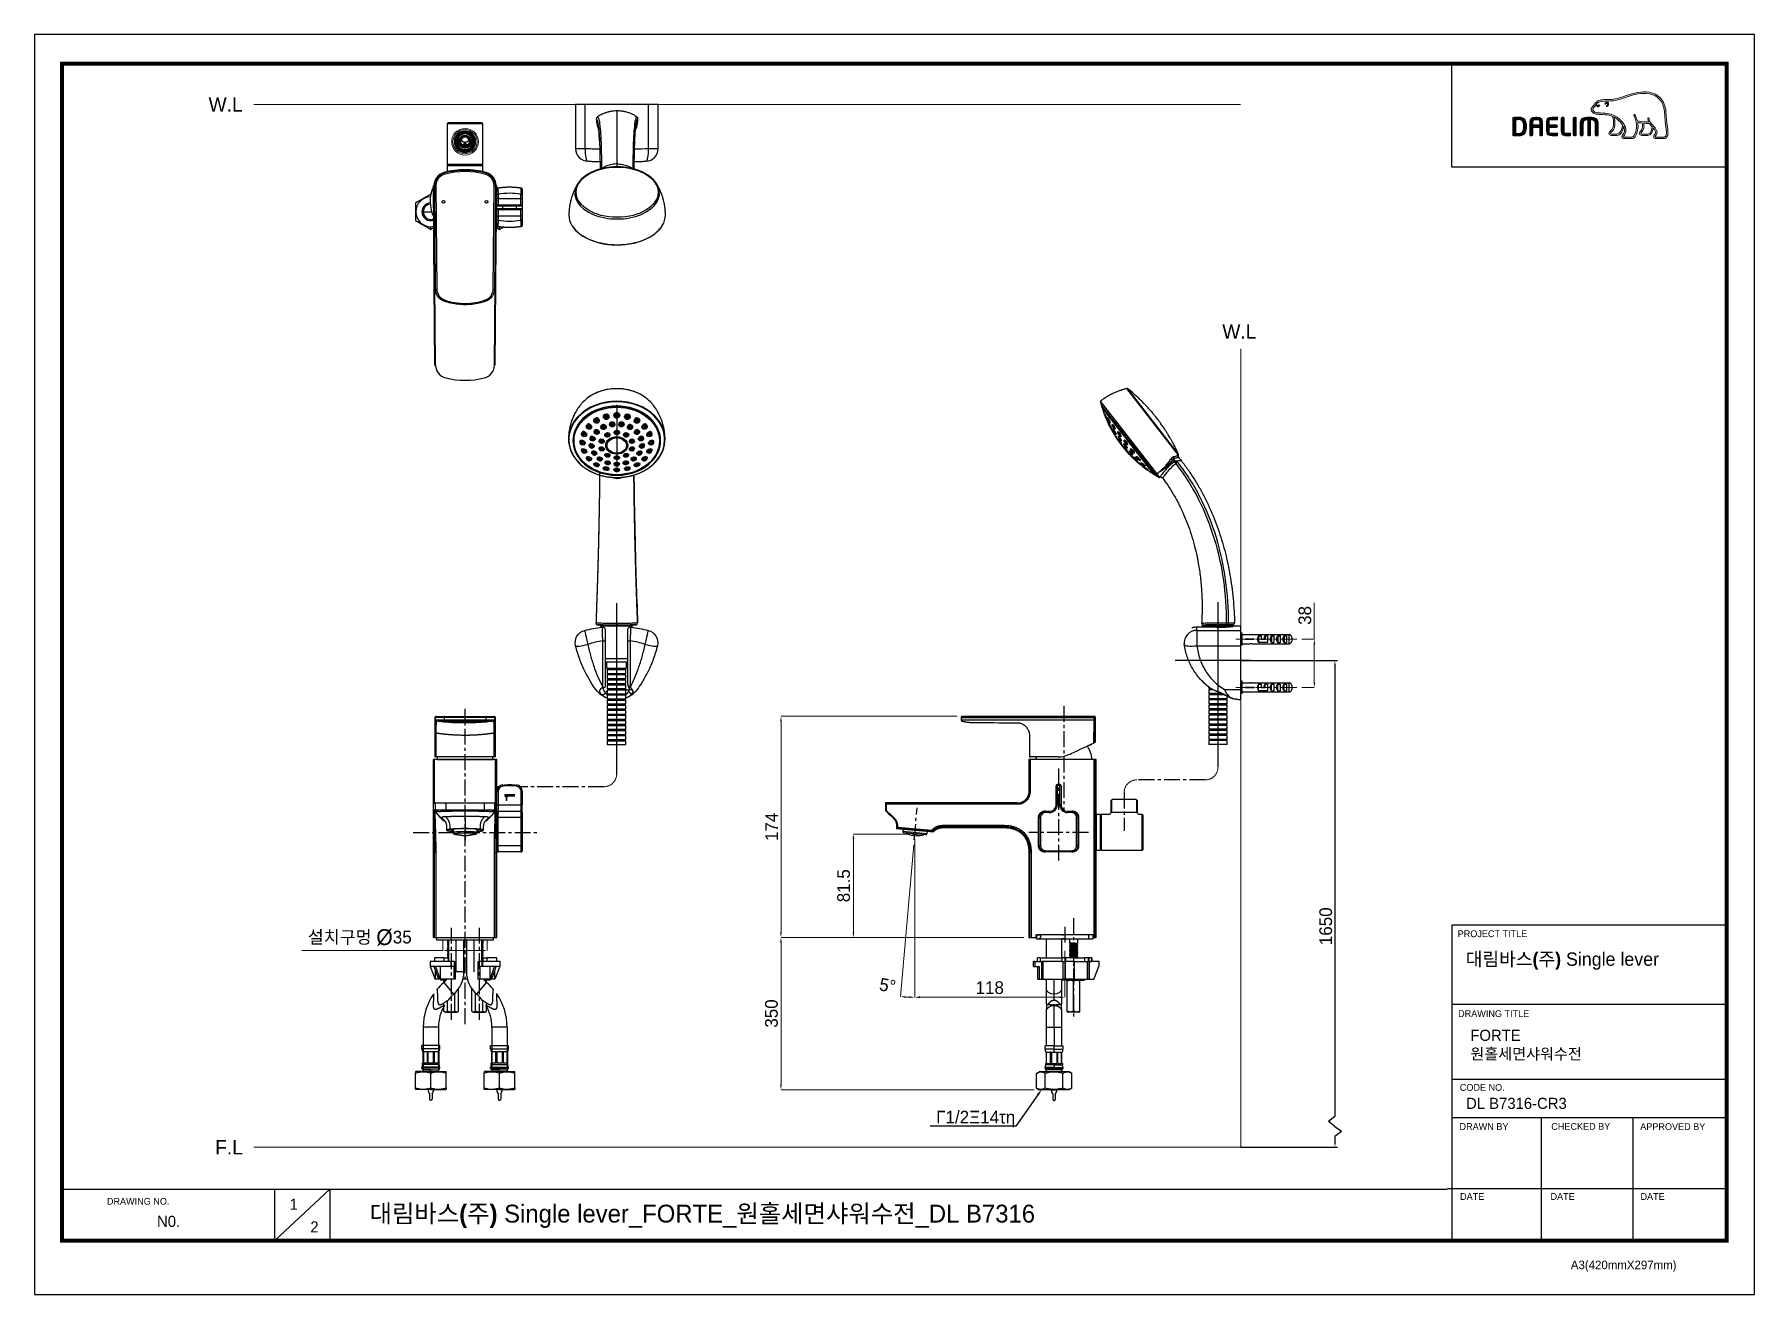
# Model space of a CAD drawing. Extents: x 0 to 1354, y 0 to 992.
import ezdxf
from ezdxf import colors
from ezdxf.entities.mleader import LeaderData, LeaderLine
from ezdxf.math import Vec2, Vec3

# ---------------------------------------------------------------- set-up
doc = ezdxf.new("R2010")
doc.units = 0
doc.header["$LTSCALE"] = 10
doc.header["$MEASUREMENT"] = 0
doc.header["$PDMODE"] = 3
doc.header["$PDSIZE"] = -10
for name, pattern in [('ACAD_ISO04W100', [30.5, 24, -3, 0.5, -3]), ('CENTER', [2, 1.25, -0.25, 0.25, -0.25]), ('CENTER2', [28.575, 19.05, -3.175, 3.175, -3.175])]:
    doc.linetypes.add(name, pattern=pattern)
doc.layers.get('0').update_dxf_attribs({"linetype": 'CONTINUOUS'})
doc.layers.get('DEFPOINTS').update_dxf_attribs({"linetype": 'CONTINUOUS'})
for name, color, linetype in [('1', 7, 'CONTINUOUS'), ('BODY', 7, 'CONTINUOUS'), ('DEF_LAYER_ASSEM_MEMBER', 7, 'CONTINUOUS'), ('MEMBER', 7, 'CONTINUOUS'), ('W', 7, 'CONTINUOUS'), ('레이어 3', 7, 'CONTINUOUS')]:
    doc.layers.add(name, color=color, linetype=linetype)
for name, color, linetype, lineweight in [('Cneter', 1, 'CENTER2', 13), ('레이어 1', 7, 'CONTINUOUS', 0), ('외형선', 3, 'CONTINUOUS', 30), ('치수선', 7, 'CONTINUOUS', 20)]:
    doc.layers.add(name, color=color, linetype=linetype, lineweight=lineweight)
doc.styles.add('Daelim Dimension', font='')
doc.styles.get("Standard").update_dxf_attribs({"font": 'SYMBOL'})
doc.styles.get('Daelim Dimension').set_extended_font_data('나눔고딕')
doc.dimstyles.new('DEFAULT', dxfattribs={"dimscale": 2, "dimtxt": 2, "dimasz": 2, "dimexe": 0, "dimexo": 2, "dimgap": 1, "dimtad": 1, "dimdec": 1, "dimzin": 9, "dimdsep": 46, "dimtxsty": 'Daelim Dimension', "dimcen": 0.5, "dimclrd": 252, "dimclre": 252, "dimclrt": 3, "dimadec": 1, "dimazin": 0, "dimtfac": 1, "dimtdec": 1, "dimtix": 1, "dimtmove": 0, "dimatfit": 3, "dimfxl": 1, "dimtolj": 1, "dimtzin": 1, "dimlwd": 9, "dimlwe": 9, "dimarcsym": 0})

msp = doc.modelspace()

# ---------------------------------------------------------------- texts
at = {"color": 5, "ltscale": 40, "style": 'Daelim Dimension'}
for s, height, p in [('PROJECT TITLE', 5.3435, (1120.35, 281.42)), ('DRAWING TITLE', 5.3435, (1120.69, 218.53)), ('CODE NO.', 5.344, (1122.03, 160.45)), ('DRAWN BY', 5.344, (1121.82, 129.65)), ('CHECKED BY', 5.344, (1194.02, 129.74)), ('APPROVED BY', 5.3435, (1264.04, 129.57)), ('DRAWING NO.', 5.3435, (57.08, 70.79)), ('DATE', 5.344, (1122.24, 74.57)), ('DATE', 5.344, (1193.45, 74.57)), ('DATE', 5.344, (1264.28, 74.57)), ('A3(420mmX297mm)', 6.7441, (1209.42, 19.99))]:
    msp.add_text(s, height=height, dxfattribs=at).set_placement(p)
at = {"color": 7, "ltscale": 0.5, "insert": (1016.52, 289.99), "char_height": 10, "attachment_point": 5, "rotation": 90, "style": 'Daelim Dimension'}
msp.add_mtext('\\A1;1650', dxfattribs=at)
at = {"attachment_point": 1, "style": 'Daelim Dimension'}
for s, insert, char_height, width in [('{\\fPretendard Variable SemiBold|b0|i0|c129|p2;\\C7;대림바스(주)} Single lever', (1126.7, 269.35), 10.4749, 168.3551), (' FORTE \\P 원홀세면샤워수전 ', (1127.07, 208.52), 8.745, 147.1623), ('DL B7316-CR3', (1126.93, 154.94), 8.7446, 147.1623), ('1', (200.78, 75.48), 8.74, 12.204), ('N0. ', (96.54, 62.05), 8.745, 54.8578), ('2', (217.19, 57.66), 8.74, 12.204)]:
    msp.add_mtext(s, dxfattribs=dict(at, insert=insert, char_height=char_height, width=width))
at = {"color": 2, "insert": (263.85, 70.78), "char_height": 14.0538, "width": 622.1015, "attachment_point": 1, "style": 'Daelim Dimension'}
msp.add_mtext('{\\fPretendard Variable SemiBold|b0|i0|c129|p2;대림바스(주)} Single lever_FORTE_원홀세면샤워수전_DL B7316', dxfattribs=at)
at = {"layer": '치수선', "char_height": 11.25, "attachment_point": 3, "style": 'Daelim Dimension'}
for s, insert in [('W.L', (163.86, 942.57)), ('W.L', (961.82, 763.88)), ('F.L', (164.08, 121.59))]:
    msp.add_mtext_dynamic_manual_height_columns(s, width=17.4109, gutter_width=12.5, heights=[0], dxfattribs=dict(at, insert=insert))

# ---------------------------------------------------------------- blocks, each defined once
blk = doc.blocks.new('*D0')
at = {"color": 5, "lineweight": 9, "ltscale": 0.5, "transparency": 16777216}
for p, q in [((321.5, 270.9), (210.5, 270.9)), ((321.5, 278.8), (321.5, 270.9)), ((352.5, 270.9), (325.5, 270.9)), ((356.5, 278.8), (356.5, 270.9))]:
    blk.add_line(p, q, dxfattribs=at)
at = {"color": 5, "ltscale": 0.5, "transparency": 16777216}
for points in [[(325.5, 271.6), (325.5, 270.3), (321.5, 270.9)], [(352.5, 271.6), (352.5, 270.3), (356.5, 270.9)]]:
    blk.add_solid(points, dxfattribs=at)
at = {"layer": 'DEFPOINTS', "color": 0, "ltscale": 0.5, "transparency": 16777216}
for p in [(321.5, 282.8), (356.5, 282.8), (356.5, 270.9)]:
    blk.add_point(p, dxfattribs=at)
at = {"color": 7, "ltscale": 0.5, "transparency": 16777216, "insert": (256.1, 280.9), "char_height": 10, "attachment_point": 5, "style": 'Daelim Dimension'}
blk.add_mtext('\\A1;설치구멍 {\\H1.25x;\\C256;Ø}35', dxfattribs=at)
blk = doc.blocks.new('HATCH37')
at = {"color": 155, "lineweight": 13}
blk.add_line((169, 430.8), (170.5, 429.3), dxfattribs=at)
blk = doc.blocks.new('*D2')
at = {"color": 5, "lineweight": 9, "ltscale": 0.5, "transparency": 16777216}
for p, q in [((693, 358.6), (693, 234.1)), ((811.1, 270.7), (811.1, 234.1)), ((697, 234.1), (807.1, 234.1))]:
    blk.add_line(p, q, dxfattribs=at)
at = {"color": 5, "ltscale": 0.5, "transparency": 16777216}
for points in [[(697, 234.8), (697, 233.4), (693, 234.1)], [(807.1, 234.8), (807.1, 233.4), (811.1, 234.1)]]:
    blk.add_solid(points, dxfattribs=at)
at = {"layer": 'DEFPOINTS', "color": 0, "ltscale": 0.5, "transparency": 16777216}
for p in [(693, 362.6), (811.1, 274.7), (811.1, 234.1)]:
    blk.add_point(p, dxfattribs=at)
at = {"color": 7, "ltscale": 0.5, "transparency": 16777216, "insert": (752, 241.6), "char_height": 10, "attachment_point": 5, "style": 'Daelim Dimension'}
blk.add_mtext('\\A1;118', dxfattribs=at)
blk = doc.blocks.new('*D3')
at = {"color": 5, "lineweight": 9, "ltscale": 0.5, "transparency": 16777216}
for p, q in [((689, 362.6), (644.7, 362.6)), ((644.7, 358.6), (644.7, 285.2)), ((778.8, 281.2), (644.7, 281.2))]:
    blk.add_line(p, q, dxfattribs=at)
at = {"color": 5, "ltscale": 0.5, "transparency": 16777216}
for points in [[(644, 358.6), (645.4, 358.6), (644.7, 362.6)], [(644, 285.2), (645.4, 285.2), (644.7, 281.2)]]:
    blk.add_solid(points, dxfattribs=at)
at = {"layer": 'DEFPOINTS', "color": 0, "ltscale": 0.5, "transparency": 16777216}
for p in [(693, 362.6), (644.7, 281.2), (782.8, 281.2)]:
    blk.add_point(p, dxfattribs=at)
at = {"color": 7, "ltscale": 0.5, "transparency": 16777216, "insert": (637, 321.9), "char_height": 10, "attachment_point": 5, "rotation": 90, "style": 'Daelim Dimension'}
blk.add_mtext('\\A1;81.5', dxfattribs=at)
blk = doc.blocks.new('*D4')
at = {"color": 5, "lineweight": 9, "ltscale": 0.5, "transparency": 16777216}
for p, q in [((726.4, 455.3), (587.7, 455.3)), ((587.7, 285.2), (587.7, 451.3)), ((778.8, 281.2), (587.7, 281.2))]:
    blk.add_line(p, q, dxfattribs=at)
at = {"color": 5, "ltscale": 0.5, "transparency": 16777216}
for points in [[(587, 451.3), (588.3, 451.3), (587.7, 455.3)], [(587, 285.2), (588.3, 285.2), (587.7, 281.2)]]:
    blk.add_solid(points, dxfattribs=at)
at = {"layer": 'DEFPOINTS', "color": 0, "ltscale": 0.5, "transparency": 16777216}
for p in [(587.7, 455.3), (730.4, 455.3), (782.8, 281.2)]:
    blk.add_point(p, dxfattribs=at)
at = {"color": 7, "ltscale": 0.5, "transparency": 16777216, "insert": (580.3, 368.2), "char_height": 10, "attachment_point": 5, "rotation": 90, "style": 'Daelim Dimension'}
blk.add_mtext('\\A1;174', dxfattribs=at)
blk = doc.blocks.new('*D5')
at = {"color": 5, "lineweight": 9, "ltscale": 0.5, "transparency": 16777216}
for p, q in [((692.3, 354), (681.8, 234.6)), ((693, 356.6), (693, 234.1))]:
    blk.add_line(p, q, dxfattribs=at)
blk.add_arc((693, 362.6), 128.5, 266.7838, 268.2162, dxfattribs=at)
at = {"color": 5, "ltscale": 0.5, "transparency": 16777216}
for points in [[(685.8, 233.6), (685.9, 235), (681.8, 234.6)], [(689.1, 234.8), (689, 233.5), (693, 234.1)]]:
    blk.add_solid(points, dxfattribs=at)
at = {"layer": 'DEFPOINTS', "color": 0, "ltscale": 0.5, "transparency": 16777216}
for p in [(694.8, 383.2), (692.6, 357.9), (693, 362.6), (693, 360.6), (689.3, 234.2)]:
    blk.add_point(p, dxfattribs=at)
at = {"color": 7, "ltscale": 0.5, "transparency": 16777216, "insert": (671.6, 243.4), "char_height": 10, "attachment_point": 5, "rotation": 349.8199, "style": 'Daelim Dimension'}
blk.add_mtext('\\A1;5%%D', dxfattribs=at)
blk = doc.blocks.new('*D6')
at = {"color": 5, "lineweight": 9, "ltscale": 0.5, "transparency": 16777216}
for p, q in [((1007.5, 516), (1007.5, 544.6)), ((997.7, 516), (1007.5, 516)), ((1007.5, 482), (1007.5, 512)), ((997.7, 478), (1007.5, 478))]:
    blk.add_line(p, q, dxfattribs=at)
at = {"color": 5, "ltscale": 0.5, "transparency": 16777216}
for points in [[(1006.9, 512), (1008.2, 512), (1007.5, 516)], [(1006.9, 482), (1008.2, 482), (1007.5, 478)]]:
    blk.add_solid(points, dxfattribs=at)
at = {"layer": 'DEFPOINTS', "color": 0, "ltscale": 0.5, "transparency": 16777216}
for p in [(993.7, 516), (993.7, 478), (1007.5, 478)]:
    blk.add_point(p, dxfattribs=at)
at = {"color": 7, "ltscale": 0.5, "transparency": 16777216, "insert": (1000.1, 534.7), "char_height": 10, "attachment_point": 5, "rotation": 90, "style": 'Daelim Dimension'}
blk.add_mtext('\\A1;38', dxfattribs=at)
blk = doc.blocks.new('*D7')
at = {"color": 5, "lineweight": 9, "ltscale": 0.5, "transparency": 16777216}
for p, q in [((595.6, 281.2), (587.7, 281.2)), ((587.7, 277.2), (587.7, 165.3)), ((786.9, 161.3), (587.7, 161.3))]:
    blk.add_line(p, q, dxfattribs=at)
at = {"color": 5, "ltscale": 0.5, "transparency": 16777216}
for points in [[(587, 277.2), (588.3, 277.2), (587.7, 281.2)], [(587, 165.3), (588.3, 165.3), (587.7, 161.3)]]:
    blk.add_solid(points, dxfattribs=at)
at = {"layer": 'DEFPOINTS', "color": 0, "ltscale": 0.5, "transparency": 16777216}
for p in [(599.6, 281.2), (587.7, 161.3), (790.9, 161.3)]:
    blk.add_point(p, dxfattribs=at)
at = {"color": 7, "ltscale": 0.5, "transparency": 16777216, "insert": (580.2, 221.3), "char_height": 10, "attachment_point": 5, "rotation": 90, "style": 'Daelim Dimension'}
blk.add_mtext('\\A1;350', dxfattribs=at)

# ---------------------------------------------------------------- dimensions: what is measured, and where the dimension line sits
at = {"color": 5, "ltscale": 0.5}
for base, p1, p2, angle, picture, middle in [((1007.54, 478.04), (993.7, 516.04), (993.7, 478.04), 90, '*D6', (1007.54, 534.73)), ((811.05, 234.11), (693.04, 362.58), (811.05, 274.67), 180, '*D2', (752.05, 234.11))]:
    dim = msp.add_linear_dim(base=base, p1=p1, p2=p2, angle=angle, dimstyle='DEFAULT', override={"dimtxt": 5, "dimdec": 0, "dimclrd": 5, "dimclre": 5, "dimclrt": 7}, dxfattribs=at)
    dim.commit()
    dim.dimension.update_dxf_attribs({"geometry": picture, "text_midpoint": middle, "dimtype": 160})
for base, p1, p2, text, picture, middle in [((587.67, 455.27), (782.78, 281.17), (730.44, 455.27), '174', '*D4', (587.67, 368.22)), ((644.71, 281.17), (693.04, 362.58), (782.78, 281.17), '81.5', '*D3', (644.71, 321.87))]:
    dim = msp.add_linear_dim(base=base, p1=p1, p2=p2, angle=90, text=text, dimstyle='DEFAULT', override={"dimtxt": 5, "dimdec": 0, "dimclrd": 5, "dimclre": 5, "dimclrt": 7}, dxfattribs=at)
    dim.commit()
    dim.dimension.update_dxf_attribs({"geometry": picture, "text_midpoint": middle, "dimtype": 160})
dim = msp.add_angular_dim_2l(base=(689.3, 234.15), line1=((692.64, 357.94), (694.84, 383.16)), line2=((693.04, 362.58), (693.04, 360.64)), text='5%%D', dimstyle='DEFAULT', override={"dimtxt": 5, "dimdec": 0, "dimclrd": 5, "dimclre": 5, "dimclrt": 7}, dxfattribs=at)
dim.commit()
dim.dimension.update_dxf_attribs({"geometry": '*D5', "text_midpoint": (670.33, 236.12), "dimtype": 162})
dim = msp.add_linear_dim(base=(356.49, 270.94), p1=(321.49, 282.82), p2=(356.49, 282.82), text='설치구멍 {\\H1.25x;\\C256;Ø}<>', dimstyle='DEFAULT', override={"dimtxt": 5, "dimclrd": 5, "dimclre": 5, "dimclrt": 7}, dxfattribs=at)
dim.commit()
dim.dimension.update_dxf_attribs({"geometry": '*D0', "text_midpoint": (256.09, 270.94), "dimtype": 160})
dim = msp.add_linear_dim(base=(587.67, 161.34), p1=(599.61, 281.17), p2=(790.87, 161.34), angle=90, text='350', dimstyle='DEFAULT', override={"dimtxt": 5, "dimdec": 0, "dimclrd": 5, "dimclre": 5, "dimclrt": 7}, dxfattribs=at)
dim.commit()
dim.dimension.update_dxf_attribs({"geometry": '*D7', "text_midpoint": (580.22, 221.26)})

# ---------------------------------------------------------------- hatches: boundary and pattern name
at = {"layer": '레이어 1'}
h = msp.add_hatch(color=5, dxfattribs=at)
h.dxf.hatch_style = 1
edge = h.paths.add_edge_path(flags=16)
edge.add_spline(control_points=[(1283.95, 912), (1283.36, 911.34), (1282.61, 911.33), (1282.58, 911.33), (1282.58, 911.33), (1276.59, 911.33), (1276.59, 911.33), (1276.37, 911.33), (1276.2, 911.39), (1276.1, 911.5), (1276, 911.58), (1275.96, 911.72), (1275.96, 911.89), (1275.96, 912.23), (1276.21, 912.54), (1276.47, 912.86), (1276.71, 913.18), (1276.94, 913.47), (1277.07, 913.84), (1277.4, 914.72), (1277.36, 915.66), (1276.97, 916.49), (1276.27, 917.99), (1275.22, 919.16), (1274.2, 920.3), (1274.2, 920.3), (1273.86, 920.68), (1273.86, 920.68), (1272.54, 922.15), (1271.17, 923.68), (1271.06, 925.74), (1271.04, 926.15), (1270.85, 926.4), (1270.59, 926.39), (1270.59, 926.39), (1270.2, 926.2), (1270.19, 926.2), (1270.09, 926.09), (1270.03, 925.91), (1270.03, 925.72), (1270.03, 925.72), (1270.03, 925.65), (1270.03, 925.65), (1270.09, 924.9), (1270.26, 924.17), (1270.58, 923.41), (1270.58, 923.41), (1270.61, 923.33), (1270.61, 923.33), (1270.61, 923.33), (1270.53, 923.33), (1270.53, 923.33), (1266.68, 923.17), (1262.92, 923.9), (1261.81, 924.17), (1261.13, 926.92), (1260.02, 928.74), (1259.97, 928.81), (1259.88, 928.96), (1259.75, 929.07), (1259.62, 929.1), (1259.62, 929.1), (1259.29, 929.06), (1259.25, 929.05), (1259.22, 929.01), (1259.17, 928.93), (1259.04, 928.77), (1259.04, 928.77), (1259.03, 928.63), (1259.03, 928.63), (1259.03, 928.63), (1259.13, 928.27), (1259.13, 928.27), (1259.21, 928.13), (1261.19, 924.67), (1261.19, 920.09), (1261.19, 917.27), (1260.44, 914.61), (1258.98, 912.18), (1258.63, 911.59), (1258.17, 911.33), (1257.49, 911.33), (1257.49, 911.33), (1251.59, 911.33), (1251.59, 911.33), (1251.39, 911.33), (1250.98, 911.47), (1250.98, 911.9), (1250.98, 912.13), (1251.2, 912.52), (1251.56, 912.93), (1254.02, 915.66), (1252.6, 919.94), (1250.25, 922.75), (1247.97, 925.47), (1244.25, 928.89), (1239.48, 929.74), (1237.79, 930.04), (1235.01, 930.2), (1232.77, 930.33), (1232.77, 930.33), (1230.5, 930.47), (1230.5, 930.47), (1229.33, 930.56), (1227.41, 931.27), (1226.82, 932.38), (1226.58, 932.84), (1226.6, 933.31), (1226.91, 933.84), (1227.11, 934.17), (1227.38, 934.45), (1227.71, 934.78), (1228.09, 935.16), (1228.47, 935.55), (1228.77, 936.07), (1228.77, 936.07), (1228.85, 936.23), (1228.85, 936.23), (1229.99, 938.41), (1232.34, 939.56), (1235.83, 939.65), (1235.83, 939.65), (1237.8, 939.67), (1237.8, 939.67), (1239.97, 939.68), (1242.42, 939.7), (1244.44, 940.13), (1247.27, 940.74), (1250.11, 941.71), (1252.61, 942.56), (1252.61, 942.56), (1252.69, 942.59), (1252.69, 942.59), (1255.8, 943.65), (1259, 944.75), (1262.28, 945.28), (1267.53, 946.15), (1274.73, 946.12), (1279.26, 941.03), (1281.36, 938.68), (1282.65, 935.44), (1283.09, 931.4), (1283.09, 931.4), (1283.07, 931.41), (1283.06, 931.43), (1283.09, 931.35), (1283.13, 930.89), (1283.32, 928.33), (1283.37, 927.09), (1283.43, 925.82), (1283.75, 923.45), (1283.75, 923.45), (1284.66, 915.53), (1284.66, 915.53), (1284.66, 915.53), (1284.72, 914.56), (1284.72, 914.56), (1284.72, 913.43), (1284.46, 912.56), (1283.95, 912)], knot_values=[0, 0, 0, 0, 1, 1, 1, 2, 2, 2, 3, 3, 3, 4, 4, 4, 5, 5, 5, 6, 6, 6, 7, 7, 7, 8, 8, 8, 9, 9, 9, 10, 10, 10, 11, 11, 11, 12, 12, 12, 13, 13, 13, 14, 14, 14, 15, 15, 15, 16, 16, 16, 17, 17, 17, 18, 18, 18, 19, 19, 19, 20, 20, 20, 21, 21, 21, 22, 22, 22, 23, 23, 23, 24, 24, 24, 25, 25, 25, 26, 26, 26, 27, 27, 27, 28, 28, 28, 29, 29, 29, 30, 30, 30, 31, 31, 31, 32, 32, 32, 33, 33, 33, 34, 34, 34, 35, 35, 35, 36, 36, 36, 37, 37, 37, 38, 38, 38, 39, 39, 39, 40, 40, 40, 41, 41, 41, 42, 42, 42, 43, 43, 43, 44, 44, 44, 45, 45, 45, 46, 46, 46, 47, 47, 47, 48, 48, 48, 49, 49, 49, 50, 50, 50, 51, 51, 51, 52, 52, 52, 53, 53, 53, 53], degree=3, periodic=0)
edge = h.paths.add_edge_path(flags=16)
edge.add_spline(control_points=[(1270.12, 913.71), (1270.12, 913.71), (1265.23, 913.71), (1265.23, 913.71), (1264.87, 913.71), (1264.59, 914), (1264.59, 914.36), (1264.59, 914.62), (1264.81, 914.95), (1265.02, 915.17), (1266.01, 916.12), (1267.03, 917.43), (1267.03, 919.92), (1267.03, 919.92), (1266.97, 921.04), (1266.97, 921.05), (1266.97, 921.05), (1266.79, 922.15), (1266.79, 922.15), (1266.79, 922.15), (1266.78, 922.22), (1266.78, 922.22), (1266.78, 922.22), (1266.85, 922.21), (1266.85, 922.21), (1267.76, 922.15), (1269.53, 922.05), (1271.22, 922.13), (1271.65, 921.44), (1272.34, 920.57), (1273.35, 919.39), (1273.31, 918.81), (1272.82, 913.71), (1270.12, 913.71)], knot_values=[0, 0, 0, 0, 1, 1, 1, 2, 2, 2, 3, 3, 3, 4, 4, 4, 5, 5, 5, 6, 6, 6, 7, 7, 7, 8, 8, 8, 9, 9, 9, 10, 10, 10, 11, 11, 11, 11], degree=3, periodic=0)
edge = h.paths.add_edge_path(flags=16)
edge.add_spline(control_points=[(1245.62, 913.71), (1245.62, 913.71), (1241.33, 913.71), (1241.33, 913.71), (1241.01, 913.71), (1240.67, 913.97), (1240.67, 914.36), (1240.67, 914.6), (1240.87, 914.9), (1241.23, 915.19), (1242.31, 916.05), (1243.96, 917.36), (1244.14, 920.97), (1244.14, 920.97), (1244.16, 921.95), (1244.16, 921.95), (1244.16, 923.49), (1243.81, 925.34), (1243.47, 927), (1243.47, 927), (1243.42, 927.17), (1243.42, 927.17), (1243.42, 927.17), (1243.56, 927.06), (1243.56, 927.06), (1244.2, 926.67), (1247.7, 924.29), (1250.18, 920.79), (1249.98, 919.13), (1249.04, 913.71), (1245.62, 913.71)], knot_values=[0, 0, 0, 0, 1, 1, 1, 2, 2, 2, 3, 3, 3, 4, 4, 4, 5, 5, 5, 6, 6, 6, 7, 7, 7, 8, 8, 8, 9, 9, 9, 10, 10, 10, 10], degree=3, periodic=0)
edge = h.paths.add_edge_path()
edge.add_spline(control_points=[(1285.87, 915.65), (1285.87, 915.66), (1284.96, 923.61), (1284.96, 923.61), (1284.63, 925.99), (1284.58, 927.26), (1284.53, 928.38), (1284.53, 928.38), (1284.31, 931.52), (1284.31, 931.52), (1283.83, 935.82), (1282.44, 939.29), (1280.17, 941.83), (1275.28, 947.33), (1267.63, 947.39), (1262.08, 946.48), (1258.67, 945.91), (1255.42, 944.8), (1252.27, 943.73), (1252.27, 943.73), (1252.17, 943.69), (1252.17, 943.69), (1249.71, 942.85), (1246.92, 941.9), (1244.18, 941.31), (1242.29, 940.91), (1239.94, 940.89), (1237.86, 940.88), (1237.86, 940.88), (1235.79, 940.86), (1235.79, 940.86), (1231.83, 940.76), (1229.14, 939.39), (1227.77, 936.78), (1227.77, 936.78), (1227.71, 936.67), (1227.71, 936.67), (1227.49, 936.27), (1227.15, 935.94), (1226.85, 935.64), (1226.52, 935.31), (1226.15, 934.93), (1225.87, 934.45), (1225.58, 933.97), (1225.44, 933.48), (1225.44, 933), (1225.44, 932.59), (1225.54, 932.2), (1225.75, 931.82), (1226.59, 930.23), (1228.99, 929.37), (1230.42, 929.27), (1230.42, 929.27), (1232.53, 929.13), (1232.58, 929.13), (1234.69, 929.01), (1237.58, 928.84), (1239.27, 928.55), (1240.25, 928.37), (1241.37, 928.02), (1242.4, 927.53), (1242.48, 927.26), (1243.01, 924.88), (1243.01, 921.95), (1243.01, 921.95), (1242.99, 921.02), (1242.99, 921.02), (1242.84, 917.93), (1241.49, 916.85), (1240.5, 916.06), (1240.4, 915.99), (1239.52, 915.26), (1239.46, 914.38), (1239.41, 913.88), (1239.56, 913.43), (1239.86, 913.1), (1240.19, 912.75), (1240.68, 912.57), (1241.33, 912.57), (1241.33, 912.57), (1245.62, 912.57), (1245.62, 912.57), (1248.83, 912.57), (1250.41, 916.02), (1250.9, 919.26), (1250.9, 919.26), (1250.91, 919.71), (1250.91, 919.71), (1250.91, 919.71), (1251.04, 919.49), (1251.04, 919.49), (1251.45, 918.57), (1251.7, 917.48), (1251.7, 916.65), (1251.7, 915.5), (1251.34, 914.49), (1250.66, 913.73), (1250.49, 913.56), (1249.63, 912.67), (1249.63, 911.79), (1249.63, 911.79), (1249.64, 911.64), (1249.64, 911.64), (1249.76, 910.59), (1250.61, 910.12), (1251.4, 910.12), (1251.4, 910.12), (1257.49, 910.12), (1257.49, 910.12), (1258.58, 910.12), (1259.46, 910.62), (1260.02, 911.55), (1261.57, 914.12), (1262.36, 916.92), (1262.36, 919.85), (1262.36, 920.77), (1262.27, 921.75), (1262.1, 922.76), (1262.1, 922.76), (1262.09, 922.84), (1262.09, 922.84), (1262.09, 922.84), (1262.17, 922.83), (1262.17, 922.83), (1262.9, 922.68), (1264.08, 922.48), (1265.54, 922.32), (1265.54, 922.32), (1265.58, 922.32), (1265.58, 922.32), (1265.58, 922.32), (1265.78, 921.2), (1265.78, 921.2), (1265.78, 921.2), (1265.82, 920.94), (1265.82, 920.93), (1265.82, 920.93), (1265.88, 919.94), (1265.88, 919.94), (1265.88, 917.57), (1264.8, 916.54), (1264.22, 915.99), (1264.21, 915.98), (1263.41, 915.16), (1263.32, 914.44), (1263.32, 914.44), (1263.29, 914.21), (1263.29, 914.21), (1263.29, 913.98), (1263.35, 913.53), (1263.75, 913.12), (1264.1, 912.75), (1264.65, 912.57), (1265.37, 912.57), (1265.37, 912.57), (1270.12, 912.57), (1270.12, 912.57), (1273, 912.57), (1273.86, 916.23), (1274.21, 918.29), (1274.21, 918.29), (1274.23, 918.5), (1274.23, 918.5), (1274.23, 918.5), (1274.34, 918.34), (1274.34, 918.34), (1275.01, 917.49), (1275.59, 916.55), (1275.87, 915.96), (1276.02, 915.66), (1276.1, 915.32), (1276.1, 914.98), (1276.1, 914.98), (1275.99, 914.29), (1275.99, 914.29), (1275.88, 913.92), (1275.63, 913.58), (1275.38, 913.24), (1275.01, 912.77), (1274.64, 912.28), (1274.64, 911.68), (1274.64, 911.68), (1274.67, 911.35), (1274.67, 911.35), (1274.84, 910.56), (1275.49, 910.12), (1276.48, 910.12), (1276.48, 910.12), (1282.57, 910.12), (1282.57, 910.12), (1282.71, 910.12), (1283.9, 910.15), (1284.83, 911.16), (1285.58, 911.97), (1285.94, 913.08), (1285.94, 914.55), (1285.94, 914.55), (1285.87, 915.64), (1285.87, 915.65)], knot_values=[0, 0, 0, 0, 1, 1, 1, 2, 2, 2, 3, 3, 3, 4, 4, 4, 5, 5, 5, 6, 6, 6, 7, 7, 7, 8, 8, 8, 9, 9, 9, 10, 10, 10, 11, 11, 11, 12, 12, 12, 13, 13, 13, 14, 14, 14, 15, 15, 15, 16, 16, 16, 17, 17, 17, 18, 18, 18, 19, 19, 19, 20, 20, 20, 21, 21, 21, 22, 22, 22, 23, 23, 23, 24, 24, 24, 25, 25, 25, 26, 26, 26, 27, 27, 27, 28, 28, 28, 29, 29, 29, 30, 30, 30, 31, 31, 31, 32, 32, 32, 33, 33, 33, 34, 34, 34, 35, 35, 35, 36, 36, 36, 37, 37, 37, 38, 38, 38, 39, 39, 39, 40, 40, 40, 41, 41, 41, 42, 42, 42, 43, 43, 43, 44, 44, 44, 45, 45, 45, 46, 46, 46, 47, 47, 47, 48, 48, 48, 49, 49, 49, 50, 50, 50, 51, 51, 51, 52, 52, 52, 53, 53, 53, 54, 54, 54, 55, 55, 55, 56, 56, 56, 57, 57, 57, 58, 58, 58, 59, 59, 59, 60, 60, 60, 61, 61, 61, 62, 62, 62, 63, 63, 63, 64, 64, 64, 65, 65, 65, 66, 66, 66, 66], degree=3, periodic=0)
edge = h.paths.add_edge_path(flags=0)
edge.add_spline(control_points=[(1230.32, 936.22), (1230.32, 936.22), (1231.2, 936.62), (1232.3, 936.19), (1232.3, 936.19), (1232.44, 936.14), (1232.26, 935.89), (1231.73, 935.17), (1231.2, 935.01), (1231.2, 935.01), (1231.2, 935.01), (1230.82, 934.88), (1230.6, 935.14), (1230.17, 935.65), (1230.16, 935.94), (1230.16, 935.94), (1230.16, 935.94), (1230.11, 936.16), (1230.32, 936.22)], knot_values=[0, 0, 0, 0, 1, 1, 1, 2, 2, 2, 3, 3, 3, 4, 4, 4, 5, 5, 5, 6, 6, 6, 6], degree=3, periodic=0)
edge = h.paths.add_edge_path(flags=0)
edge.add_spline(control_points=[(1236.17, 937.85), (1236.04, 937.7), (1236.03, 937.46), (1236.17, 937.33), (1236.31, 937.21), (1236.54, 937.24), (1236.68, 937.39), (1236.75, 937.46), (1237.47, 938.33), (1238.1, 937.88), (1238.33, 937.72), (1238.43, 937.49), (1238.39, 937.18), (1238.34, 936.7), (1237.92, 936.15), (1237.62, 935.96), (1237.46, 935.86), (1237.35, 935.65), (1237.43, 935.47), (1237.51, 935.3), (1237.73, 935.25), (1237.9, 935.33), (1238.43, 935.58), (1239.09, 936.42), (1239.18, 937.2), (1239.24, 937.75), (1239, 938.2), (1238.56, 938.5), (1237.62, 939.16), (1236.56, 938.27), (1236.17, 937.85)], knot_values=[0, 0, 0, 0, 1, 1, 1, 2, 2, 2, 3, 3, 3, 4, 4, 4, 5, 5, 5, 6, 6, 6, 7, 7, 7, 8, 8, 8, 9, 9, 9, 10, 10, 10, 10], degree=3, periodic=0)
edge = h.paths.add_edge_path(flags=0)
edge.add_spline(control_points=[(1236.05, 937.2), (1236.05, 937.2), (1236.05, 937.2), (1236.05, 937.2), (1236.05, 937.2), (1236.05, 937.2), (1236.05, 937.2)], knot_values=[0, 0, 0, 0, 1, 1, 1, 2, 2, 2, 2], degree=3, periodic=0)
h = msp.add_hatch(color=5, dxfattribs=at)
h.dxf.hatch_style = 2
edge = h.paths.add_edge_path()
edge.add_spline(control_points=[(1230.39, 935.27), (1230.61, 935.01), (1230.99, 935.15), (1230.99, 935.15), (1230.99, 935.15), (1231.51, 935.3), (1232.05, 936.02)], knot_values=[2, 2, 2, 2, 3, 3, 3, 4, 4, 4, 4], degree=3, periodic=0)
edge.add_spline(control_points=[(1232.05, 936.02), (1232.23, 936.27), (1232.09, 936.33), (1232.09, 936.33)], knot_values=[1.00001, 1.00001, 1.00001, 1.00001, 2, 2, 2, 2], degree=3, periodic=0)
edge.add_spline(control_points=[(1232.09, 936.33), (1232.02, 936.36), (1231.95, 936.38), (1231.89, 936.4)], knot_values=[0.9374913, 0.9374913, 0.9374913, 0.9374913, 1, 1, 1, 1], degree=3, periodic=0)
edge.add_spline(control_points=[(1231.89, 936.4), (1231.75, 936.44), (1231.62, 936.47), (1231.5, 936.49)], knot_values=[0.8124938, 0.8124938, 0.8124938, 0.8124938, 0.9374913, 0.9374913, 0.9374913, 0.9374913], degree=3, periodic=0)
edge.add_spline(control_points=[(1231.5, 936.49), (1231.38, 936.51), (1231.26, 936.52), (1231.14, 936.52)], knot_values=[0.6874962, 0.6874962, 0.6874962, 0.6874962, 0.8124938, 0.8124938, 0.8124938, 0.8124938], degree=3, periodic=0)
edge.add_spline(control_points=[(1231.14, 936.52), (1231.03, 936.53), (1230.93, 936.52), (1230.83, 936.51)], knot_values=[0.5624988, 0.5624988, 0.5624988, 0.5624988, 0.6874962, 0.6874962, 0.6874962, 0.6874962], degree=3, periodic=0)
edge.add_spline(control_points=[(1230.83, 936.51), (1230.68, 936.5), (1230.55, 936.48), (1230.44, 936.46)], knot_values=[0.3750025, 0.3750025, 0.3750025, 0.3750025, 0.5624988, 0.5624988, 0.5624988, 0.5624988], degree=3, periodic=0)
edge.add_spline(control_points=[(1230.44, 936.46), (1230.3, 936.42), (1230.2, 936.39), (1230.15, 936.37)], knot_values=[0.1250075, 0.1250075, 0.1250075, 0.1250075, 0.3750025, 0.3750025, 0.3750025, 0.3750025], degree=3, periodic=0)
edge.add_spline(control_points=[(1230.15, 936.37), (1230.12, 936.36), (1230.11, 936.35), (1230.11, 936.35)], knot_values=[0, 0, 0, 0, 0.1250075, 0.1250075, 0.1250075, 0.1250075], degree=3, periodic=0)
edge.add_spline(control_points=[(1230.11, 936.35), (1229.9, 936.3), (1229.94, 936.08), (1229.94, 936.08), (1229.94, 936.08), (1229.96, 935.78), (1230.39, 935.27)], knot_values=[4, 4, 4, 4, 5, 5, 5, 6, 6, 6, 6], degree=3, periodic=0)
h = msp.add_hatch(color=5, dxfattribs=at)
h.dxf.hatch_style = 2
edge = h.paths.add_edge_path()
edge.add_spline(control_points=[(1236.17, 937.85), (1236.04, 937.7), (1236.03, 937.46), (1236.17, 937.33), (1236.31, 937.21), (1236.54, 937.24), (1236.68, 937.39), (1236.75, 937.46), (1237.47, 938.33), (1238.1, 937.88), (1238.33, 937.72), (1238.43, 937.49), (1238.39, 937.18), (1238.34, 936.7), (1237.92, 936.15), (1237.62, 935.96), (1237.46, 935.86), (1237.35, 935.65), (1237.43, 935.47), (1237.51, 935.3), (1237.73, 935.25), (1237.9, 935.33), (1238.43, 935.58), (1239.09, 936.42), (1239.18, 937.2), (1239.24, 937.75), (1239, 938.2), (1238.56, 938.5), (1237.62, 939.16), (1236.56, 938.27), (1236.17, 937.85)], knot_values=[0, 0, 0, 0, 1, 1, 1, 2, 2, 2, 3, 3, 3, 4, 4, 4, 5, 5, 5, 6, 6, 6, 7, 7, 7, 8, 8, 8, 9, 9, 9, 10, 10, 10, 10], degree=3, periodic=0)
h = msp.add_hatch(color=5, dxfattribs=at)
h.dxf.hatch_style = 2
edge = h.paths.add_edge_path()
edge.add_spline(control_points=[(1172.16, 918.36), (1172.16, 915.58), (1170.89, 914.23), (1168.28, 914.23), (1168.28, 914.23), (1166.49, 914.26), (1166.03, 914.27), (1166.03, 914.27), (1166.03, 924.93), (1166.03, 924.93), (1166.95, 925.02), (1168.27, 925.04), (1168.28, 925.04), (1170.96, 925.04), (1172.16, 923.76), (1172.16, 920.91), (1172.16, 920.91), (1172.16, 918.36), (1172.16, 918.36)], knot_values=[0, 0, 0, 0, 1, 1, 1, 2, 2, 2, 3, 3, 3, 4, 4, 4, 5, 5, 5, 6, 6, 6, 6], degree=3, periodic=0)
edge = h.paths.add_edge_path()
edge.add_spline(control_points=[(1168.28, 927.04), (1166.83, 927.04), (1164.95, 926.95), (1164.33, 926.85), (1163.95, 926.79), (1163.7, 926.5), (1163.7, 926.12), (1163.7, 926.12), (1163.7, 913.15), (1163.7, 913.15), (1163.7, 912.75), (1163.95, 912.47), (1164.35, 912.41), (1164.93, 912.31), (1166.81, 912.23), (1168.28, 912.23), (1172.33, 912.23), (1174.46, 914.35), (1174.46, 918.36), (1174.46, 918.36), (1174.46, 920.91), (1174.46, 920.91), (1174.46, 924.92), (1172.33, 927.04), (1168.28, 927.04)], knot_values=[0, 0, 0, 0, 1, 1, 1, 2, 2, 2, 3, 3, 3, 4, 4, 4, 5, 5, 5, 6, 6, 6, 7, 7, 7, 8, 8, 8, 8], degree=3, periodic=0)
h = msp.add_hatch(color=5, dxfattribs=at)
h.dxf.hatch_style = 2
edge = h.paths.add_edge_path()
edge.add_spline(control_points=[(1184.9, 920.92), (1184.9, 920.92), (1179.45, 920.92), (1179.45, 920.92), (1179.45, 921.12), (1179.45, 922.87), (1179.45, 922.87), (1179.45, 924.69), (1179.99, 925), (1181.61, 925), (1181.61, 925), (1182.74, 925), (1182.74, 925), (1184.36, 925), (1184.9, 924.69), (1184.9, 922.87), (1184.9, 922.87), (1184.9, 921.12), (1184.9, 920.92)], knot_values=[0, 0, 0, 0, 1, 1, 1, 2, 2, 2, 3, 3, 3, 4, 4, 4, 5, 5, 5, 6, 6, 6, 6], degree=3, periodic=0)
edge = h.paths.add_edge_path()
edge.add_spline(control_points=[(1182.74, 927.04), (1182.74, 927.04), (1181.61, 927.04), (1181.61, 927.04), (1178.52, 927.04), (1177.14, 925.75), (1177.14, 922.87), (1177.14, 922.87), (1177.14, 913), (1177.14, 913), (1177.14, 912.65), (1177.42, 912.36), (1177.75, 912.36), (1177.75, 912.36), (1178.83, 912.36), (1178.83, 912.36), (1179.22, 912.36), (1179.45, 912.68), (1179.45, 913), (1179.45, 913), (1179.45, 918.67), (1179.45, 918.89), (1179.45, 918.89), (1184.9, 918.89), (1184.9, 918.89), (1184.9, 918.67), (1184.9, 913), (1184.9, 913), (1184.9, 912.64), (1185.18, 912.36), (1185.53, 912.36), (1185.53, 912.36), (1186.59, 912.36), (1186.59, 912.36), (1186.97, 912.36), (1187.22, 912.69), (1187.22, 913), (1187.22, 913), (1187.22, 922.87), (1187.22, 922.87), (1187.22, 925.75), (1185.84, 927.04), (1182.74, 927.04)], knot_values=[0, 0, 0, 0, 1, 1, 1, 2, 2, 2, 3, 3, 3, 4, 4, 4, 5, 5, 5, 6, 6, 6, 7, 7, 7, 8, 8, 8, 9, 9, 9, 10, 10, 10, 11, 11, 11, 12, 12, 12, 13, 13, 13, 14, 14, 14, 14], degree=3, periodic=0)
h = msp.add_hatch(color=5, dxfattribs=at)
h.dxf.hatch_style = 2
edge = h.paths.add_edge_path()
edge.add_spline(control_points=[(1190.15, 923.27), (1190.15, 923.27), (1190.15, 916), (1190.15, 916), (1190.15, 913.46), (1191.6, 912.23), (1194.59, 912.23), (1195.91, 912.23), (1197.7, 912.25), (1198.42, 912.32), (1198.41, 912.32), (1198.77, 912.35), (1198.77, 912.35), (1198.77, 912.35), (1198.87, 912.36), (1198.87, 912.36), (1198.87, 912.36), (1198.87, 914.31), (1198.87, 914.31), (1198.87, 914.31), (1194.61, 914.31), (1194.61, 914.31), (1192.47, 914.31), (1192.47, 914.91), (1192.47, 916), (1192.47, 916), (1192.47, 918.69), (1192.47, 918.9), (1192.69, 918.9), (1198.2, 918.9), (1198.2, 918.9), (1198.57, 918.9), (1198.86, 919.19), (1198.86, 919.54), (1198.86, 919.54), (1198.86, 920.26), (1198.86, 920.26), (1198.86, 920.62), (1198.57, 920.91), (1198.2, 920.91), (1198.2, 920.91), (1192.69, 920.91), (1192.47, 920.91), (1192.47, 921.12), (1192.47, 923.27), (1192.47, 923.27), (1192.47, 924.36), (1192.47, 924.96), (1194.61, 924.96), (1194.61, 924.96), (1198.87, 924.94), (1198.87, 924.94), (1198.87, 924.94), (1198.87, 926.88), (1198.87, 926.88), (1198.87, 926.88), (1198.42, 926.92), (1198.42, 926.92), (1197.58, 927), (1195.66, 927.04), (1194.59, 927.04), (1191.6, 927.04), (1190.15, 925.81), (1190.15, 923.27)], knot_values=[0, 0, 0, 0, 1, 1, 1, 2, 2, 2, 3, 3, 3, 4, 4, 4, 5, 5, 5, 6, 6, 6, 7, 7, 7, 8, 8, 8, 9, 9, 9, 10, 10, 10, 11, 11, 11, 12, 12, 12, 13, 13, 13, 14, 14, 14, 15, 15, 15, 16, 16, 16, 17, 17, 17, 18, 18, 18, 19, 19, 19, 20, 20, 20, 21, 21, 21, 21], degree=3, periodic=0)
h = msp.add_hatch(color=5, dxfattribs=at)
h.dxf.hatch_style = 2
edge = h.paths.add_edge_path()
edge.add_spline(control_points=[(1202.58, 926.91), (1202.22, 926.91), (1201.92, 926.61), (1201.92, 926.26), (1201.92, 926.26), (1201.92, 916), (1201.92, 916), (1201.92, 912.66), (1204.2, 912.23), (1206.19, 912.23), (1207.65, 912.23), (1208.02, 912.29), (1208.45, 912.36), (1208.45, 912.36), (1208.71, 912.4), (1208.71, 912.4), (1208.7, 912.4), (1209.04, 912.44), (1209.04, 912.44), (1209.04, 912.44), (1209.14, 912.45), (1209.14, 912.45), (1209.14, 912.45), (1209.14, 914.31), (1209.14, 914.31), (1209.14, 914.31), (1206.21, 914.31), (1206.21, 914.31), (1204.23, 914.31), (1204.23, 915.05), (1204.23, 915.78), (1204.23, 915.78), (1204.23, 926.26), (1204.23, 926.26), (1204.23, 926.61), (1203.93, 926.91), (1203.57, 926.91), (1203.57, 926.91), (1202.58, 926.91), (1202.58, 926.91)], knot_values=[0, 0, 0, 0, 1, 1, 1, 2, 2, 2, 3, 3, 3, 4, 4, 4, 5, 5, 5, 6, 6, 6, 7, 7, 7, 8, 8, 8, 9, 9, 9, 10, 10, 10, 11, 11, 11, 12, 12, 12, 13, 13, 13, 13], degree=3, periodic=0)
h = msp.add_hatch(color=5, dxfattribs=at)
h.dxf.hatch_style = 2
edge = h.paths.add_edge_path()
edge.add_spline(control_points=[(1212, 926.91), (1211.62, 926.91), (1211.39, 926.59), (1211.39, 926.28), (1211.39, 926.28), (1211.39, 913), (1211.39, 913), (1211.39, 912.64), (1211.66, 912.36), (1212, 912.36), (1212, 912.36), (1213.08, 912.36), (1213.08, 912.36), (1213.47, 912.36), (1213.7, 912.68), (1213.7, 913), (1213.7, 913), (1213.7, 926.28), (1213.7, 926.28), (1213.7, 926.63), (1213.43, 926.91), (1213.08, 926.91), (1213.08, 926.91), (1212, 926.91), (1212, 926.91)], knot_values=[0, 0, 0, 0, 1, 1, 1, 2, 2, 2, 3, 3, 3, 4, 4, 4, 5, 5, 5, 6, 6, 6, 7, 7, 7, 8, 8, 8, 8], degree=3, periodic=0)
h = msp.add_hatch(color=5, dxfattribs=at)
h.dxf.hatch_style = 2
edge = h.paths.add_edge_path()
edge.add_spline(control_points=[(1216.8, 921.17), (1216.8, 921.17), (1216.8, 913), (1216.8, 913), (1216.8, 912.64), (1217.08, 912.36), (1217.42, 912.36), (1217.42, 912.36), (1218.52, 912.36), (1218.52, 912.36), (1218.9, 912.36), (1219.13, 912.68), (1219.13, 913), (1219.13, 913), (1219.13, 920.97), (1219.13, 920.97), (1219.13, 924.49), (1219.73, 924.83), (1222.7, 924.84), (1222.7, 924.62), (1222.7, 913), (1222.7, 913), (1222.7, 912.63), (1222.97, 912.36), (1223.32, 912.36), (1223.32, 912.36), (1224.39, 912.36), (1224.39, 912.36), (1224.78, 912.36), (1225.01, 912.68), (1225.01, 913), (1225.01, 913), (1225.01, 924.59), (1225.01, 924.82), (1226.4, 924.81), (1227.38, 924.7), (1227.9, 924.17), (1228.46, 923.61), (1228.57, 922.57), (1228.57, 920.97), (1228.57, 920.97), (1228.57, 913), (1228.57, 913), (1228.57, 912.65), (1228.86, 912.36), (1229.19, 912.36), (1229.19, 912.36), (1230.29, 912.36), (1230.29, 912.36), (1230.67, 912.36), (1230.91, 912.69), (1230.91, 913), (1230.91, 913), (1230.91, 921.17), (1230.91, 921.17), (1230.91, 926.13), (1229.15, 926.97), (1223.87, 926.97), (1218.57, 926.97), (1216.8, 926.13), (1216.8, 921.17)], knot_values=[0, 0, 0, 0, 1, 1, 1, 2, 2, 2, 3, 3, 3, 4, 4, 4, 5, 5, 5, 6, 6, 6, 7, 7, 7, 8, 8, 8, 9, 9, 9, 10, 10, 10, 11, 11, 11, 12, 12, 12, 13, 13, 13, 14, 14, 14, 15, 15, 15, 16, 16, 16, 17, 17, 17, 18, 18, 18, 19, 19, 19, 20, 20, 20, 20], degree=3, periodic=0)
at = {"layer": '레이어 3'}
h = msp.add_hatch(color=252, dxfattribs=at)
h.dxf.hatch_style = 2
edge = h.paths.add_edge_path()
edge.add_spline(control_points=[(377.9, 393.65), (377.9, 393.3), (377.9, 392.95), (377.9, 392.6), (377.9, 392.48), (377.82, 392.41), (377.7, 392.41), (375.91, 392.41), (374.12, 392.41), (372.32, 392.41), (372.32, 392.31), (372.32, 392.22), (372.32, 392.12), (372.32, 391.98), (372.27, 391.93), (372.13, 391.93), (371.79, 391.93), (371.44, 391.93), (371.1, 391.93), (370.96, 391.93), (370.91, 391.98), (370.91, 392.12), (370.91, 392.22), (370.91, 392.31), (370.91, 392.41), (370.74, 392.41), (370.58, 392.41), (370.41, 392.41), (370.29, 392.41), (370.22, 392.48), (370.22, 392.6), (370.22, 392.95), (370.22, 393.3), (370.22, 393.65), (370.22, 393.75), (370.29, 393.85), (370.41, 393.85), (372.84, 393.85), (375.27, 393.85), (377.7, 393.85), (377.82, 393.85), (377.9, 393.75), (377.9, 393.65)], knot_values=[0, 0, 0, 0, 1, 1, 1, 2, 2, 2, 3, 3, 3, 4, 4, 4, 5, 5, 5, 6, 6, 6, 7, 7, 7, 8, 8, 8, 9, 9, 9, 10, 10, 10, 11, 11, 11, 12, 12, 12, 13, 13, 13, 14, 14, 14, 14], degree=3, periodic=0)
h = msp.add_hatch(color=252, dxfattribs=at)
h.dxf.hatch_style = 2
edge = h.paths.add_edge_path()
edge.add_spline(control_points=[(371.98, 391.41), (371.98, 390.65), (371.98, 389.89), (371.98, 389.13), (371.98, 388.99), (371.93, 388.93), (371.79, 388.93), (371.67, 388.93), (371.56, 388.93), (371.44, 388.93), (371.3, 388.93), (371.25, 388.99), (371.25, 389.13), (371.25, 389.89), (371.25, 390.65), (371.25, 391.41), (371.25, 391.54), (371.3, 391.6), (371.44, 391.6), (371.56, 391.6), (371.67, 391.6), (371.79, 391.6), (371.93, 391.6), (371.98, 391.54), (371.98, 391.41)], knot_values=[0, 0, 0, 0, 1, 1, 1, 2, 2, 2, 3, 3, 3, 4, 4, 4, 5, 5, 5, 6, 6, 6, 7, 7, 7, 8, 8, 8, 8], degree=3, periodic=0)

# ---------------------------------------------------------------- linework, layer by layer
at = {"color": 5, "ltscale": 0.5}
for p, q in [((1115.76, 887.61), (1115.76, 969.12)), ((949.7, 499.24), (1025.72, 499.24)), ((1023.75, 495.02), (1023.75, 140.12)), ((1115.76, 290.84), (1115.76, 41.17)), ((1023.75, 140.12), (1018.64, 136.29)), ((1023.75, 132.45), (1018.64, 136.29)), ((1023.75, 132.45), (1028.86, 128.61)), ((1023.75, 124.78), (1028.86, 128.61)), ((1023.75, 124.78), (1023.75, 120.1)), ((949.71, 115.98), (1025.72, 115.98))]:
    msp.add_line(p, q, dxfattribs=at)
at = {"color": 7, "ltscale": 0.5}
for p, q in [((949.47, 936.96), (949.47, 936.96)), ((729.44, 454.26), (835.24, 454.26)), ((729.47, 452.55), (835.24, 452.55)), ((847.28, 379.87), (868.28, 379.87)), ((835.73, 377.87), (835.73, 349.87)), ((835.78, 377.87), (835.78, 349.87)), ((839.28, 349.87), (839.28, 377.87)), ((839.78, 376.87), (839.28, 376.87)), ((871.78, 377.87), (871.78, 349.87)), ((693.04, 362.58), (692.99, 361.95))]:
    msp.add_line(p, q, dxfattribs=at)
at = {"color": 5}
for p, q in [((1245.43, 912.57), (1245.43, 912.57)), ((21.77, 83.13), (1112.08, 83.13))]:
    msp.add_line(p, q, dxfattribs=at)
at = {"color": 5, "ltscale": 40}
for p, q in [((1332.17, 887.61), (1115.76, 887.61)), ((1332.17, 290.84), (1115.76, 290.84)), ((1332.17, 228.28), (1115.76, 228.28)), ((1332.17, 228.28), (1115.76, 228.28)), ((1332.17, 169.44), (1115.76, 169.44)), ((1332.17, 169.44), (1115.76, 169.44)), ((1332.17, 139.09), (1115.76, 139.09)), ((1332.17, 139.09), (1115.76, 139.09)), ((1186.06, 139.09), (1186.06, 42.48)), ((1258.2, 139.09), (1258.2, 42.48)), ((188.9, 83.13), (188.9, 42.33)), ((188.9, 83.13), (188.9, 42.33)), ((232.57, 83.13), (188.9, 42.33)), ((232.57, 83.13), (188.9, 42.33)), ((232.57, 83.13), (232.57, 42.33)), ((232.57, 83.13), (232.57, 42.33)), ((1332.17, 83.29), (1112.34, 83.29)), ((1332.17, 83.29), (1117.45, 83.29)), ((1332.17, 42.48), (1146.71, 42.48))]:
    msp.add_line(p, q, dxfattribs=at)
at = {"color": 1, "linetype": 'CENTER', "lineweight": 5}
for p, q in [((993.7, 516.04), (945.7, 516.04)), ((993.7, 478.04), (945.7, 478.04))]:
    msp.add_line(p, q, dxfattribs=at)
at = {"color": 7, "linetype": 'Continuous', "lineweight": -3}
for p, q in [((309.89, 161.18), (310.09, 161.18)), ((311.09, 158.18), (311.09, 153.78)), ((311.69, 153.18), (312.09, 153.18)), ((312.49, 153.18), (312.09, 153.18)), ((313.09, 158.18), (313.09, 153.78)), ((314.29, 161.18), (314.09, 161.18)), ((363.89, 161.18), (364.09, 161.18)), ((365.09, 158.18), (365.09, 153.78)), ((365.69, 153.18), (366.09, 153.18)), ((366.49, 153.18), (366.09, 153.18)), ((367.09, 158.18), (367.09, 153.78)), ((368.29, 161.18), (368.09, 161.18)), ((800.44, 160.94), (800.64, 160.94)), ((801.64, 157.94), (801.64, 153.54)), ((802.24, 152.94), (802.64, 152.94)), ((803.04, 152.94), (802.64, 152.94)), ((803.64, 157.94), (803.64, 153.54)), ((804.84, 160.94), (804.64, 160.94))]:
    msp.add_line(p, q, dxfattribs=at)
at = {"lineweight": -3}
for p, q in [((313.69, 161.58), (310.49, 161.58)), ((367.69, 161.58), (364.49, 161.58)), ((801.04, 161.34), (804.24, 161.34))]:
    msp.add_line(p, q, dxfattribs=at)
at = {"ltscale": 0.5}
msp.add_lwpolyline([(0, 0), (1354.08, 0), (1354.08, 992.16), (0, 992.16)], close=True, dxfattribs=at)
at = {"color": 5, "linetype": 'ByBlock', "lineweight": 200, "const_width": 3.12}
msp.add_lwpolyline([(21.77, 42.48), (1332.17, 42.48), (1332.17, 969.12), (21.77, 969.12)], close=True, dxfattribs=at)
at = {"color": 7, "linetype": 'Continuous', "lineweight": -3}
for centre, radius, start, end in [((314.24, 161.18), 4.35, 180, 223.60282), ((310.09, 161.58), 0.4, 270, 0), ((311.69, 153.78), 0.6, 180, 270), ((312.49, 153.78), 0.6, 270, 0), ((309.94, 161.18), 4.35, 316.39718, 0), ((314.09, 161.58), 0.4, 180, 270), ((368.24, 161.18), 4.35, 180, 223.60282), ((364.09, 161.58), 0.4, 270, 0), ((365.69, 153.78), 0.6, 180, 270), ((366.49, 153.78), 0.6, 270, 0), ((363.94, 161.18), 4.35, 316.39718, 0), ((368.09, 161.58), 0.4, 180, 270), ((804.79, 160.94), 4.35, 180, 223.60282), ((800.64, 161.34), 0.4, 270, 0), ((802.24, 153.54), 0.6, 180, 270), ((803.04, 153.54), 0.6, 270, 0), ((800.49, 160.94), 4.35, 316.39718, 0), ((804.64, 161.34), 0.4, 180, 270)]:
    msp.add_arc(centre, radius, start, end, dxfattribs=at)
at = {"color": 5, "ltscale": 0.5}
for points in [[(1023.08, 495.02), (1024.42, 495.02), (1023.75, 499.02)], [(1023.08, 120.1), (1024.42, 120.1), (1023.75, 116.1)]]:
    msp.add_solid(points, dxfattribs=at)
at = {"layer": '1', "color": 7, "linetype": 'Continuous', "lineweight": -3}
for p, q in [((426, 936.96), (426, 902.31)), ((433.5, 936.96), (426, 936.96)), ((433.5, 902.31), (433.5, 936.96)), ((483.5, 936.96), (433.5, 936.96)), ((483.5, 902.31), (483.5, 936.96)), ((491, 936.96), (483.5, 936.96)), ((491, 902.31), (491, 936.96)), ((352.97, 921.65), (324.97, 921.65)), ((324.97, 921.65), (324.97, 889.65)), ((351.97, 922.65), (325.97, 922.65)), ((352.97, 889.65), (352.97, 921.65)), ((338.97, 911.59), (338.97, 911.85)), ((338.25, 904.94), (337.9, 904.32)), ((339.69, 904.94), (338.25, 904.94)), ((340.05, 904.32), (339.69, 904.94)), ((426, 902.31), (433.5, 902.31)), ((483.5, 902.31), (491, 902.31)), ((322.4, 882.86), (322.67, 881.89)), ((352.97, 889.65), (324.97, 889.65)), ((325.17, 889.15), (324.97, 888.95)), ((324.97, 888.95), (338.97, 888.95)), ((324.97, 888.95), (324.97, 884.07)), ((338.97, 889.15), (325.17, 889.15)), ((325.97, 889.65), (325.97, 889.15)), ((352.77, 889.15), (338.97, 889.15)), ((338.97, 888.95), (352.97, 888.95)), ((351.97, 889.15), (351.97, 889.65)), ((352.97, 888.95), (352.77, 889.15)), ((352.97, 884.07), (352.97, 888.95)), ((355.54, 882.86), (355.27, 881.89)), ((314.58, 873.17), (314.08, 873.17)), ((314.39, 836.93), (314.08, 873.17)), ((314.58, 873.17), (314.58, 873.17)), ((315.08, 873.13), (316.08, 873.14)), ((315.79, 791.54), (315.08, 873.13)), ((316.08, 873.14), (316.79, 791.55)), ((361.15, 791.55), (361.87, 873.14)), ((361.87, 873.14), (362.87, 873.13)), ((362.87, 873.13), (362.15, 791.54)), ((363.87, 873.17), (363.37, 873.17)), ((363.87, 873.17), (363.55, 836.93)), ((312.05, 866.37), (312.05, 866.04)), ((364.02, 865.87), (363.8, 865.87)), ((364.02, 863.05), (364.02, 866.22)), ((365.02, 866.22), (364.02, 866.22)), ((364.02, 857.05), (364.02, 863.05)), ((365.02, 863.05), (364.02, 863.05)), ((364.02, 855.05), (364.02, 857.05)), ((368.51, 857.05), (364.02, 857.05)), ((364.02, 849.05), (364.02, 855.05)), ((364.02, 855.05), (368.51, 855.05)), ((365.02, 866.22), (365.02, 863.05)), ((365.02, 863.05), (383.02, 863.05)), ((365.02, 863.05), (365.02, 858.05)), ((365.02, 858.05), (368.61, 858.05)), ((365.02, 854.05), (365.02, 849.05)), ((368.61, 854.05), (365.02, 854.05)), ((368.51, 857.05), (368.51, 855.05)), ((379.43, 858.05), (383.02, 858.05)), ((383.02, 854.05), (379.43, 854.05)), ((384.02, 857.05), (379.53, 857.05)), ((379.53, 855.05), (379.53, 857.05)), ((379.53, 855.05), (384.02, 855.05)), ((383.02, 866.22), (384.02, 866.22)), ((383.02, 863.05), (383.02, 866.22)), ((383.02, 863.05), (384.02, 863.05)), ((383.02, 858.05), (383.02, 863.05)), ((383.02, 849.05), (383.02, 854.05)), ((384.02, 866.22), (384.02, 863.05)), ((384.02, 863.05), (384.02, 857.05)), ((384.02, 857.05), (384.02, 855.05)), ((384.02, 855.05), (384.02, 849.05)), ((306.05, 852.55), (312.62, 852.55)), ((312.05, 846.55), (314.31, 846.55)), ((312.05, 838.66), (312.05, 840.74)), ((363.63, 846.24), (364.02, 846.24)), ((364.02, 845.88), (364.02, 849.05)), ((364.02, 849.05), (365.02, 849.05)), ((364.02, 845.88), (365.02, 845.88)), ((365.02, 849.05), (365.02, 845.88)), ((383.02, 849.05), (365.02, 849.05)), ((366.05, 838.66), (366.05, 840.74)), ((383.02, 845.88), (383.02, 849.05)), ((384.02, 849.05), (383.02, 849.05)), ((384.02, 845.88), (383.02, 845.88)), ((384.02, 849.05), (384.02, 845.88)), ((314.89, 836.93), (314.39, 836.93)), ((315.31, 731.79), (314.48, 826.86)), ((315.81, 731.79), (314.98, 826.86)), ((362.13, 731.79), (362.96, 826.86)), ((362.63, 731.79), (363.46, 826.86)), ((363.55, 836.93), (363.05, 836.93)), ((315.79, 791.54), (316.79, 791.55)), ((361.15, 791.55), (362.15, 791.54)), ((322.73, 783.16), (322.39, 782.22)), ((355.21, 783.16), (355.55, 782.22)), ((315.31, 731.79), (315.81, 731.79)), ((362.63, 731.79), (362.13, 731.79)), ((859.57, 713.25), (900.27, 660.77)), ((900.44, 661.95), (860.87, 712.96)), ((839.13, 702.96), (883.1, 646.27)), ((883.63, 646.34), (839.32, 703.48)), ((840.04, 699.64), (861.2, 672.36)), ((840.09, 699.54), (882.27, 645.16)), ((881.53, 645.58), (840.32, 698.71)), ((841.83, 694.16), (841.83, 694.15)), ((842.55, 693.23), (842.87, 692.82)), ((843.01, 692.56), (842.69, 692.97)), ((843.46, 691.6), (843.14, 692.01)), ((435.41, 683.79), (435.31, 684.03)), ((844.87, 686.93), (844.87, 686.93)), ((844.94, 690.15), (845.54, 689.37)), ((844.95, 686.79), (844.96, 686.78)), ((845.65, 689.15), (845.06, 689.92)), ((846.25, 688), (845.24, 689.3)), ((846.66, 684.63), (846.65, 684.64)), ((846.71, 684.52), (846.73, 684.5)), ((846.74, 684.49), (846.73, 684.5)), ((846.74, 684.49), (847, 684.15)), ((847.65, 683), (846.89, 683.99)), ((848.06, 680.42), (848.06, 680.42)), ((850.3, 682.77), (848.73, 684.8)), ((848.77, 685.21), (849.6, 684.14)), ((849.67, 683.97), (848.84, 685.03)), ((849.65, 678.37), (849.85, 678.12)), ((851.12, 678.53), (849.66, 680.42)), ((849.9, 678.03), (849.7, 678.29)), ((849.98, 680.34), (849.96, 680.36)), ((850.03, 680.24), (850.02, 680.26)), ((850.03, 680.24), (850.06, 680.21)), ((855.22, 676.43), (853.26, 678.95)), ((853.66, 678.9), (854.64, 677.64)), ((854.66, 677.54), (853.69, 678.79)), ((424.54, 674.89), (424.49, 673)), ((450.32, 669.28), (450.32, 668.8)), ((466.52, 668.8), (466.52, 669.28)), ((492.36, 673), (492.31, 674.89)), ((856.34, 668.59), (851, 675.47)), ((851.03, 675.44), (861.65, 661.75)), ((851.59, 674.57), (860.95, 662.5)), ((855.51, 672.87), (853.54, 675.41)), ((855.33, 670.73), (853.68, 672.85)), ((854.01, 672.76), (854.33, 672.34)), ((854.35, 672.3), (854.02, 672.72)), ((854.4, 674.65), (854.38, 674.68)), ((854.41, 674.59), (854.39, 674.62)), ((855.52, 672.72), (855.52, 672.72)), ((861.68, 661.71), (856.34, 668.59)), ((860.05, 667.02), (858.01, 669.65)), ((859.81, 664.96), (858.16, 667.08)), ((860.47, 669.67), (858.41, 672.32)), ((860.13, 670.48), (859.11, 671.79)), ((859.15, 671.83), (860.17, 670.51)), ((859.28, 668.32), (859.26, 668.34)), ((859.31, 668.32), (859.29, 668.34)), ((859.76, 665.32), (859.44, 665.74)), ((859.47, 665.71), (859.79, 665.3)), ((861.2, 672.36), (882.36, 645.08)), ((864.3, 661.54), (862.57, 663.77)), ((865.61, 663.04), (863.65, 665.56)), ((865.56, 663.49), (864.59, 664.73)), ((864.68, 664.7), (865.66, 663.44)), ((864.08, 659.75), (863.88, 660.01)), ((863.95, 659.94), (864.15, 659.68)), ((863.98, 662.25), (863.96, 662.28)), ((864.05, 662.2), (864.03, 662.23)), ((865.56, 663.49), (865.62, 663.4)), ((865.74, 657.63), (865.74, 657.63)), ((867.68, 657.18), (866.55, 658.64)), ((867.85, 657.27), (867.87, 657.25)), ((867.88, 657.23), (867.87, 657.25)), ((867.99, 657.13), (867.97, 657.15)), ((870.15, 657.19), (868.57, 659.23)), ((869.74, 654.52), (869.4, 654.97)), ((870.4, 657.24), (869.58, 658.3)), ((869.72, 658.19), (870.56, 657.12)), ((870.29, 654.13), (870.45, 653.92)), ((870.4, 657.24), (870.41, 657.24)), ((870.45, 653.91), (870.45, 653.92)), ((870.58, 653.79), (870.57, 653.8)), ((871.47, 652.63), (871.48, 652.63)), ((873.64, 652.69), (872.62, 654)), ((874.19, 652.36), (873.59, 653.13)), ((873.78, 652.96), (874.39, 652.19)), ((875.74, 649.98), (875.42, 650.39)), ((442.22, 646.23), (442.22, 646.22)), ((458.42, 643.24), (458.42, 643.3)), ((458.42, 643.27), (458.42, 642.62)), ((474.63, 646.22), (474.62, 646.23)), ((876.55, 649.31), (876.24, 649.71)), ((876.46, 649.52), (876.77, 649.11)), ((877.5, 648.18), (877.49, 648.19)), ((883.11, 646.27), (883.1, 646.27)), ((885.24, 643.52), (883.11, 646.27)), ((883.59, 646.3), (883.59, 646.3)), ((883.64, 646.32), (885.78, 643.56)), ((885.84, 643.32), (885.84, 643.32)), ((442.03, 528.87), (442.02, 528.87)), ((474.83, 528.87), (474.82, 528.87)), ((446.2, 527.09), (445.73, 526.59)), ((445.73, 526.59), (445.82, 525.29)), ((445.73, 526.59), (458.2, 526.59)), ((446.2, 527.09), (458.2, 527.09)), ((447.4, 478.24), (447.4, 514.67)), ((449.4, 514.83), (449.4, 479.92)), ((458.2, 527.09), (470.2, 527.09)), ((458.2, 526.59), (470.66, 526.59)), ((467, 480.23), (467, 514.83)), ((469, 514.67), (469, 478.84)), ((470.66, 526.59), (470.2, 527.09)), ((470.57, 525.29), (470.66, 526.59)), ((915.05, 522.96), (915.05, 510.87)), ((915.05, 522.96), (949.7, 522.96)), ((919.7, 527.14), (919.23, 526.64)), ((919.23, 526.64), (919.32, 525.4)), ((944.17, 526.64), (919.23, 526.64)), ((943.7, 527.14), (919.7, 527.14)), ((926.08, 525.54), (924.76, 525.54)), ((926.03, 525.53), (924.81, 525.53)), ((944.17, 526.64), (943.7, 527.14)), ((944.13, 526.14), (944.17, 526.64)), ((949.7, 526.14), (944.13, 526.14)), ((949.7, 522.96), (949.7, 526.14)), ((949.7, 510.87), (949.7, 522.96)), ((915.05, 510.87), (949.7, 510.87)), ((949.7, 476.42), (949.7, 510.87)), ((449.4, 500.89), (458.2, 500.89)), ((450.45, 498.09), (450.45, 493.09)), ((450.45, 493.09), (458.2, 493.09)), ((450.9, 492.09), (450.9, 489.09)), ((450.9, 492.09), (458.2, 492.09)), ((450.9, 489.09), (458.2, 489.09)), ((450.9, 488.09), (450.9, 485.09)), ((450.9, 488.09), (458.2, 488.09)), ((452.2, 493.09), (452.2, 492.09)), ((452.2, 489.09), (452.2, 488.09)), ((458.2, 500.89), (467, 500.89)), ((458.2, 493.09), (465.95, 493.09)), ((458.2, 492.09), (465.5, 492.09)), ((458.2, 489.09), (465.5, 489.09)), ((458.2, 488.09), (465.5, 488.09)), ((464.2, 492.09), (464.2, 493.09)), ((464.2, 488.09), (464.2, 489.09)), ((465.5, 489.09), (465.5, 492.09)), ((465.5, 485.09), (465.5, 488.09)), ((465.95, 493.09), (465.95, 498.09)), ((450.9, 485.09), (458.2, 485.09)), ((450.9, 484.09), (450.9, 481.09)), ((450.9, 484.09), (458.2, 484.09)), ((450.9, 481.09), (458.2, 481.09)), ((450.9, 480.09), (450.9, 477.09)), ((450.9, 480.09), (458.2, 480.09)), ((450.9, 477.09), (458.2, 477.09)), ((450.9, 476.09), (450.9, 473.09)), ((450.9, 476.09), (458.2, 476.09)), ((452.2, 485.09), (452.2, 484.09)), ((452.2, 481.09), (452.2, 480.09)), ((452.2, 477.09), (452.2, 476.09)), ((458.2, 485.09), (465.5, 485.09)), ((458.2, 484.09), (465.5, 484.09)), ((458.2, 481.09), (465.5, 481.09)), ((458.2, 480.09), (465.5, 480.09)), ((458.2, 477.09), (465.5, 477.09)), ((458.2, 476.09), (465.5, 476.09)), ((464.2, 484.09), (464.2, 485.09)), ((464.2, 480.09), (464.2, 481.09)), ((464.2, 476.09), (464.2, 477.09)), ((465.5, 481.09), (465.5, 484.09)), ((465.5, 477.09), (465.5, 480.09)), ((465.5, 473.09), (465.5, 476.09)), ((924.4, 478.43), (924.4, 477.14)), ((926.33, 477.14), (924.4, 477.14)), ((924.4, 476.14), (924.4, 473.14)), ((928.18, 476.14), (924.4, 476.14)), ((925.7, 477.14), (925.7, 476.14)), ((936.93, 476.42), (949.7, 476.42)), ((949.7, 468.14), (949.7, 476.42)), ((450.9, 473.09), (458.2, 473.09)), ((450.9, 472.09), (450.9, 469.09)), ((450.9, 472.09), (458.2, 472.09)), ((450.9, 469.09), (458.2, 469.09)), ((450.9, 468.09), (450.9, 465.09)), ((450.9, 468.09), (458.2, 468.09)), ((450.9, 465.09), (458.2, 465.09)), ((450.9, 464.09), (450.9, 461.09)), ((450.9, 464.09), (458.2, 464.09)), ((450.9, 461.09), (458.2, 461.09)), ((452.2, 473.09), (452.2, 472.09)), ((452.2, 469.09), (452.2, 468.09)), ((452.2, 465.09), (452.2, 464.09)), ((452.2, 461.09), (452.2, 460.09)), ((458.2, 473.09), (465.5, 473.09)), ((458.2, 472.09), (465.5, 472.09)), ((458.2, 469.09), (465.5, 469.09)), ((458.2, 468.09), (465.5, 468.09)), ((458.2, 465.09), (465.5, 465.09)), ((458.2, 464.09), (465.5, 464.09)), ((458.2, 461.09), (465.5, 461.09)), ((464.2, 472.09), (464.2, 473.09)), ((464.2, 468.09), (464.2, 469.09)), ((464.2, 464.09), (464.2, 465.09)), ((464.2, 460.09), (464.2, 461.09)), ((465.5, 469.09), (465.5, 472.09)), ((465.5, 465.09), (465.5, 468.09)), ((465.5, 461.09), (465.5, 464.09)), ((935.04, 473.14), (924.4, 473.14)), ((924.4, 472.14), (924.4, 469.14)), ((937.22, 472.14), (924.4, 472.14)), ((939, 469.14), (924.4, 469.14)), ((924.4, 468.14), (924.4, 465.14)), ((939, 468.14), (924.4, 468.14)), ((939, 465.14), (924.4, 465.14)), ((924.4, 464.14), (924.4, 461.14)), ((939, 464.14), (924.4, 464.14)), ((939, 461.14), (924.4, 461.14)), ((925.7, 473.14), (925.7, 472.14)), ((925.7, 469.14), (925.7, 468.14)), ((925.7, 465.14), (925.7, 464.14)), ((925.7, 461.14), (925.7, 460.14)), ((937.7, 468.14), (937.7, 469.14)), ((937.7, 464.14), (937.7, 465.14)), ((937.7, 460.14), (937.7, 461.14)), ((939, 469.14), (939, 471.22)), ((939, 465.14), (939, 468.14)), ((939, 461.14), (939, 464.14)), ((315.11, 454.27), (315.11, 429.28)), ((315.83, 454.27), (315.11, 454.27)), ((316.11, 455.27), (316.83, 455.27)), ((361.19, 455.27), (361.91, 455.27)), ((362.91, 454.27), (362.19, 454.27)), ((362.91, 429.28), (362.91, 454.27)), ((450.9, 460.09), (450.9, 457.09)), ((450.9, 460.09), (458.2, 460.09)), ((450.9, 457.09), (458.2, 457.09)), ((450.9, 456.09), (450.9, 453.09)), ((450.9, 456.09), (458.2, 456.09)), ((450.9, 453.09), (458.2, 453.09)), ((450.9, 452.09), (450.9, 449.09)), ((450.9, 452.09), (458.2, 452.09)), ((450.9, 449.09), (458.2, 449.09)), ((450.9, 448.09), (450.9, 445.09)), ((450.9, 448.09), (458.2, 448.09)), ((452.2, 457.09), (452.2, 456.09)), ((452.2, 453.09), (452.2, 452.09)), ((452.2, 449.09), (452.2, 448.09)), ((458.2, 460.09), (465.5, 460.09)), ((458.2, 457.09), (465.5, 457.09)), ((458.2, 456.09), (465.5, 456.09)), ((458.2, 453.09), (465.5, 453.09)), ((458.2, 452.09), (465.5, 452.09)), ((458.2, 449.09), (465.5, 449.09)), ((458.2, 448.09), (465.5, 448.09)), ((464.2, 456.09), (464.2, 457.09)), ((464.2, 452.09), (464.2, 453.09)), ((464.2, 448.09), (464.2, 449.09)), ((465.5, 457.09), (465.5, 460.09)), ((465.5, 453.09), (465.5, 456.09)), ((465.5, 449.09), (465.5, 452.09)), ((465.5, 445.09), (465.5, 448.09)), ((834.24, 455.27), (730.44, 455.27)), ((773.25, 450.28), (773.24, 450.28)), ((834.12, 443.77), (834.12, 454.27)), ((834.73, 443.77), (834.73, 454.27)), ((835.24, 443.77), (835.24, 454.27)), ((924.4, 460.14), (924.4, 457.14)), ((939, 460.14), (924.4, 460.14)), ((939, 457.14), (924.4, 457.14)), ((924.4, 456.14), (924.4, 453.14)), ((939, 456.14), (924.4, 456.14)), ((939, 453.14), (924.4, 453.14)), ((924.4, 452.14), (924.4, 449.14)), ((939, 452.14), (924.4, 452.14)), ((939, 449.14), (924.4, 449.14)), ((924.4, 448.14), (924.4, 445.14)), ((939, 448.14), (924.4, 448.14)), ((925.7, 457.14), (925.7, 456.14)), ((925.7, 453.14), (925.7, 452.14)), ((925.7, 449.14), (925.7, 448.14)), ((937.7, 456.14), (937.7, 457.14)), ((937.7, 452.14), (937.7, 453.14)), ((937.7, 448.14), (937.7, 449.14)), ((939, 457.14), (939, 460.14)), ((939, 453.14), (939, 456.14)), ((939, 449.14), (939, 452.14)), ((939, 445.14), (939, 448.14)), ((316.09, 442.03), (315.42, 442.03)), ((315.42, 423.27), (315.42, 442.03)), ((316.09, 442.03), (316.09, 423.27)), ((361.93, 423.27), (361.93, 442.03)), ((361.93, 442.03), (362.6, 442.03)), ((362.6, 442.03), (362.6, 423.27)), ((450.9, 445.09), (458.2, 445.09)), ((450.9, 444.09), (450.9, 441.09)), ((450.9, 444.09), (458.2, 444.09)), ((450.9, 441.09), (458.2, 441.09)), ((450.9, 440.09), (450.9, 437.09)), ((450.9, 440.09), (458.2, 440.09)), ((450.9, 437.09), (458.2, 437.09)), ((450.9, 436.09), (450.9, 433.09)), ((450.9, 436.09), (458.2, 436.09)), ((452.2, 445.09), (452.2, 444.09)), ((452.2, 441.09), (452.2, 440.09)), ((452.2, 437.09), (452.2, 436.09)), ((458.2, 445.09), (465.5, 445.09)), ((458.2, 444.09), (465.5, 444.09)), ((458.2, 441.09), (465.5, 441.09)), ((458.2, 440.09), (465.5, 440.09)), ((458.2, 437.09), (465.5, 437.09)), ((458.2, 436.09), (465.5, 436.09)), ((464.2, 444.09), (464.2, 445.09)), ((464.2, 440.09), (464.2, 441.09)), ((464.2, 436.09), (464.2, 437.09)), ((465.5, 441.09), (465.5, 444.09)), ((465.5, 437.09), (465.5, 440.09)), ((465.5, 433.09), (465.5, 436.09)), ((783.24, 440.28), (783.24, 423.27)), ((834.05, 434.31), (834.05, 440.77)), ((834.54, 434.54), (835.11, 434.81)), ((834.66, 434.6), (834.66, 440.77)), ((835.17, 435.94), (835.17, 440.77)), ((939, 445.14), (924.4, 445.14)), ((924.4, 444.14), (924.4, 441.14)), ((939, 444.14), (924.4, 444.14)), ((939, 441.14), (924.4, 441.14)), ((924.4, 440.14), (924.4, 437.14)), ((939, 440.14), (924.4, 440.14)), ((939, 437.14), (924.4, 437.14)), ((924.4, 436.14), (924.4, 433.14)), ((939, 436.14), (924.4, 436.14)), ((925.7, 445.14), (925.7, 444.14)), ((925.7, 441.14), (925.7, 440.14)), ((925.7, 437.14), (925.7, 436.14)), ((937.7, 444.14), (937.7, 445.14)), ((937.7, 440.14), (937.7, 441.14)), ((937.7, 436.14), (937.7, 437.14)), ((939, 441.14), (939, 444.14)), ((939, 437.14), (939, 440.14)), ((939, 433.14), (939, 436.14)), ((314.43, 421.17), (314.11, 421.17)), ((314.11, 281.17), (314.11, 421.17)), ((314.93, 421.17), (314.43, 421.17)), ((314.43, 396.17), (314.43, 421.17)), ((363.09, 421.17), (314.93, 421.17)), ((315.11, 429.28), (315.21, 423.97)), ((315.24, 423.27), (315.42, 423.27)), ((316.09, 423.27), (315.42, 423.27)), ((361.93, 423.27), (316.09, 423.27)), ((317.01, 421.27), (361.01, 421.27)), ((320.41, 421.17), (320.51, 421.27)), ((357.61, 421.17), (357.51, 421.27)), ((362.6, 423.27), (361.93, 423.27)), ((362.6, 423.27), (362.78, 423.27)), ((362.81, 423.97), (362.91, 429.28)), ((363.59, 421.17), (363.09, 421.17)), ((363.09, 396.17), (363.09, 421.17)), ((363.91, 421.17), (363.59, 421.17)), ((363.59, 396.17), (363.59, 421.17)), ((363.91, 373.68), (363.91, 421.17)), ((450.9, 433.09), (458.2, 433.09)), ((458.2, 433.09), (465.5, 433.09)), ((835.78, 421.17), (782.78, 421.17)), ((782.78, 421.17), (782.78, 396.17)), ((782.98, 421.17), (782.98, 396.17)), ((783.24, 423.27), (784.24, 423.27)), ((783.29, 421.17), (783.29, 396.17)), ((783.79, 421.17), (783.79, 396.17)), ((805.84, 423.27), (784.24, 423.27)), ((787.61, 423.27), (788.6, 423.27)), ((833.97, 421.17), (833.97, 281.17)), ((834.98, 281.17), (834.98, 421.17)), ((835.48, 421.17), (835.48, 281.17)), ((835.78, 281.17), (835.78, 421.17)), ((835.78, 378.12), (835.78, 421.17)), ((939, 433.14), (924.4, 433.14)), ((364.06, 385.5), (364.06, 396.24)), ((364.06, 396.24), (365.06, 396.24)), ((365.06, 396.24), (365.06, 385.5)), ((368.55, 401.21), (368.65, 400.22)), ((379.57, 401.21), (379.46, 400.22)), ((383.06, 385.5), (383.06, 396.24)), ((384.06, 396.24), (383.06, 396.24)), ((384.06, 396.24), (384.06, 385.5)), ((804.18, 396.24), (804.18, 400.22)), ((804.18, 385.5), (804.18, 396.24)), ((805.18, 401.21), (805.18, 396.24)), ((805.18, 401.21), (807.18, 401.21)), ((805.18, 396.24), (805.18, 385.5)), ((807.18, 396.24), (807.18, 401.21)), ((807.18, 385.5), (807.18, 396.24)), ((808.18, 400.22), (808.18, 396.24)), ((808.18, 396.24), (808.18, 385.5)), ((315.35, 386.67), (314.52, 386.67)), ((315.85, 387.17), (315.02, 387.17)), ((315.02, 387.17), (315.02, 386.67)), ((315.08, 381.45), (315.58, 381.45)), ((315.35, 386.67), (315.85, 386.67)), ((315.35, 386.67), (315.35, 381.73)), ((315.85, 387.17), (323.79, 387.17)), ((315.85, 387.17), (315.85, 386.67)), ((323.79, 387.17), (323.79, 381.75)), ((323.79, 387.17), (354.23, 387.17)), ((354.23, 387.17), (362.17, 387.17)), ((354.23, 381.75), (354.23, 387.17)), ((362.17, 387.17), (363, 387.17)), ((362.17, 387.17), (362.17, 386.67)), ((362.67, 386.67), (362.17, 386.67)), ((362.17, 386.67), (362.17, 381.73)), ((362.44, 381.45), (362.94, 381.45)), ((362.67, 386.67), (363.5, 386.67)), ((362.67, 386.67), (362.67, 381.73)), ((363, 387.17), (363, 386.67)), ((364.06, 379.5), (364.06, 385.5)), ((364.06, 385.5), (365.06, 385.5)), ((365.06, 385.5), (383.06, 385.5)), ((365.06, 385.5), (365.06, 380.5)), ((384.06, 385.5), (383.06, 385.5)), ((383.06, 380.5), (383.06, 385.5)), ((384.06, 379.5), (384.06, 385.5)), ((773.28, 387.17), (669.95, 387.17)), ((669.95, 387.17), (669.95, 381.58)), ((670.14, 386.97), (670.14, 381.58)), ((776.36, 386.97), (670.14, 386.97)), ((670.22, 386.66), (670.22, 381.68)), ((776.41, 386.66), (670.22, 386.66)), ((670.43, 386.16), (670.43, 381.92)), ((776.48, 386.16), (670.43, 386.16)), ((773.28, 387.17), (776.32, 387.17)), ((796.01, 380.5), (799.18, 380.5)), ((796.01, 379.5), (796.01, 380.5)), ((799.18, 379.5), (796.01, 379.5)), ((799.18, 379.5), (799.18, 380.5)), ((805.18, 385.5), (804.18, 385.5)), ((808.18, 385.5), (807.18, 385.5)), ((813.18, 380.5), (813.18, 379.5)), ((813.18, 380.5), (816.35, 380.5)), ((816.35, 379.5), (813.18, 379.5)), ((816.35, 380.5), (816.35, 379.5)), ((847.28, 388.87), (848.28, 389.87)), ((847.28, 388.87), (847.28, 379.87)), ((847.96, 388.87), (847.28, 388.87)), ((847.96, 380.87), (847.28, 380.19)), ((850.28, 389.87), (848.28, 389.87)), ((865.28, 389.87), (850.28, 389.87)), ((867.28, 389.87), (865.28, 389.87)), ((867.61, 388.87), (868.28, 388.87)), ((867.61, 380.87), (868.28, 380.19)), ((868.28, 379.87), (868.28, 388.87)), ((329.56, 366.42), (329.56, 363.7)), ((348.46, 363.7), (348.46, 366.42)), ((364.06, 373.68), (363.7, 373.68)), ((364.06, 375.5), (364.89, 375.5)), ((364.06, 353.5), (364.06, 375.5)), ((364.89, 375.5), (364.89, 353.5)), ((384.06, 375.5), (383.22, 375.5)), ((383.22, 353.5), (383.22, 375.5)), ((384.06, 375.5), (384.06, 353.5)), ((678.61, 366.86), (707.64, 364.32)), ((678.82, 367.04), (707.42, 364.54)), ((678.96, 367.34), (707.06, 364.88)), ((679.31, 367.95), (706.34, 365.58)), ((790.96, 353.5), (790.96, 375.5)), ((790.96, 375.5), (791.95, 375.5)), ((791.95, 375.5), (791.95, 353.5)), ((820.42, 353.5), (820.42, 375.5)), ((821.4, 375.5), (820.42, 375.5)), ((821.4, 375.5), (821.4, 353.5)), ((839.28, 377.87), (835.73, 377.87)), ((839.78, 377.87), (839.78, 349.87)), ((845.28, 377.87), (839.78, 377.87)), ((839.78, 376.87), (839.78, 377.07)), ((871.78, 377.87), (870.28, 377.87)), ((872.78, 350.87), (872.78, 376.87)), ((348.46, 363.7), (348.46, 363.7)), ((363.7, 354.05), (364.06, 354.05)), ((363.91, 281.17), (363.91, 354.05)), ((364.06, 353.5), (364.89, 353.5)), ((384.06, 353.5), (383.22, 353.5)), ((790.96, 353.5), (791.95, 353.5)), ((821.4, 353.5), (820.42, 353.5)), ((314.42, 348.17), (314.42, 281.17)), ((314.92, 281.17), (314.92, 348.17)), ((315.93, 348.17), (315.93, 281.17)), ((362.09, 281.17), (362.09, 348.17)), ((363.1, 348.17), (363.1, 281.17)), ((363.6, 348.17), (363.6, 281.17)), ((782.78, 348.17), (782.78, 281.17)), ((783.09, 348.17), (783.09, 281.17)), ((783.59, 281.17), (783.59, 348.17)), ((784.59, 348.17), (784.59, 281.17)), ((796.01, 349.5), (816.35, 349.5)), ((796.01, 348.5), (796.01, 349.5)), ((816.35, 348.5), (796.01, 348.5)), ((816.35, 348.5), (816.35, 349.5)), ((835.73, 349.87), (839.28, 349.87)), ((839.28, 350.87), (839.78, 350.87)), ((839.28, 350.87), (839.78, 350.87)), ((839.78, 350.67), (839.78, 350.87)), ((839.78, 349.87), (871.78, 349.87)), ((314.11, 281.17), (314.42, 281.17)), ((314.92, 281.17), (314.42, 281.17)), ((314.92, 281.17), (315.93, 281.17)), ((315.93, 281.17), (362.09, 281.17)), ((316.76, 279.17), (316.76, 281.17)), ((361.26, 279.17), (316.76, 279.17)), ((325.14, 279.17), (325.14, 276.61)), ((325.14, 275.77), (325.14, 275.61)), ((325.14, 274.77), (325.14, 274.61)), ((325.14, 273.77), (325.14, 273.61)), ((325.14, 272.77), (325.14, 272.61)), ((325.14, 271.77), (325.14, 271.61)), ((325.63, 276.44), (325.57, 276.38)), ((325.63, 276.32), (325.63, 276.07)), ((325.63, 275.32), (325.63, 275.07)), ((325.63, 274.32), (325.63, 274.07)), ((325.63, 273.32), (325.63, 273.07)), ((325.63, 272.32), (325.63, 272.07)), ((325.63, 271.32), (325.63, 271.07)), ((326.09, 279.17), (326.09, 262.24)), ((332.09, 254.08), (332.09, 279.17)), ((338.09, 254.08), (338.09, 279.17)), ((340.09, 279.17), (340.09, 254.08)), ((346.09, 254.08), (346.09, 279.17)), ((352.09, 262.24), (352.09, 279.17)), ((353.13, 276.44), (352.09, 276.44)), ((353.02, 276.05), (352.63, 276.44)), ((352.63, 275.56), (352.63, 275.81)), ((352.63, 274.56), (352.63, 274.81)), ((352.63, 273.56), (352.63, 273.81)), ((352.63, 272.56), (352.63, 272.81)), ((352.63, 271.56), (352.63, 271.81)), ((353.03, 276.04), (353.03, 276.05)), ((353.13, 276.44), (353.13, 279.17)), ((353.13, 275.11), (353.13, 275.27)), ((353.13, 274.11), (353.13, 274.27)), ((353.13, 273.11), (353.13, 273.27)), ((353.13, 272.11), (353.13, 272.27)), ((353.13, 271.11), (353.13, 271.27)), ((361.26, 279.17), (361.26, 281.17)), ((362.09, 281.17), (363.1, 281.17)), ((363.6, 281.17), (363.1, 281.17)), ((363.6, 281.17), (363.91, 281.17)), ((782.78, 281.17), (788.55, 281.17)), ((788.55, 281.17), (788.55, 283.17)), ((788.55, 283.17), (792.55, 283.17)), ((788.55, 281.17), (788.8, 281.17)), ((833.55, 283.17), (788.8, 283.17)), ((788.8, 283.17), (788.8, 280.17)), ((788.8, 280.17), (833.3, 280.17)), ((792.3, 280.17), (792.3, 283.17)), ((796.64, 265.24), (796.64, 280.17)), ((808.64, 283.17), (810, 283.17)), ((811.05, 283.17), (808.64, 283.17)), ((808.64, 265.24), (808.64, 280.17)), ((811.05, 280.17), (808.64, 280.17)), ((812.05, 283.17), (812.05, 283.17)), ((815.05, 276.86), (815.05, 280.17)), ((815.05, 276.86), (815.05, 276.44)), ((815.05, 276.44), (815.55, 276.44)), ((815.05, 275.94), (815.25, 276.14)), ((815.05, 275.94), (815.45, 275.94)), ((815.05, 275.86), (815.05, 275.94)), ((815.05, 274.86), (815.05, 275.02)), ((815.05, 273.86), (815.05, 274.02)), ((815.05, 272.86), (815.05, 273.02)), ((815.05, 271.86), (815.05, 272.02)), ((815.05, 270.86), (815.05, 271.02)), ((815.55, 276.44), (815.25, 276.14)), ((815.55, 276.44), (815.55, 276.57)), ((815.55, 276.31), (815.55, 276.44)), ((815.55, 275.31), (815.55, 275.56)), ((815.55, 274.31), (815.55, 274.56)), ((815.55, 273.31), (815.55, 273.56)), ((815.55, 272.31), (815.55, 272.56)), ((815.55, 271.31), (815.55, 271.56)), ((820.55, 276.44), (820.77, 276.22)), ((820.55, 276.07), (820.55, 275.82)), ((820.55, 275.07), (820.55, 274.82)), ((820.55, 274.07), (820.55, 273.82)), ((820.55, 273.07), (820.55, 272.82)), ((820.55, 272.07), (820.55, 271.82)), ((820.55, 271.07), (820.55, 270.82)), ((820.65, 276.44), (821.05, 276.44)), ((821.05, 280.17), (821.05, 276.44)), ((821.05, 275.52), (821.05, 275.36)), ((821.05, 274.52), (821.05, 274.36)), ((821.05, 273.52), (821.05, 273.36)), ((821.05, 272.52), (821.05, 272.36)), ((821.05, 271.52), (821.05, 271.36)), ((829.8, 283.17), (829.8, 280.17)), ((833.3, 280.17), (833.3, 283.17)), ((833.3, 281.17), (833.55, 281.17)), ((833.55, 283.17), (833.55, 281.17)), ((833.55, 281.17), (835.78, 281.17)), ((327.84, 262.24), (311.51, 262.24)), ((311.51, 262.24), (311.51, 258.44)), ((311.51, 258.44), (311.55, 258.44)), ((311.55, 258.44), (315.54, 248.44)), ((314.48, 258.44), (311.55, 258.44)), ((314.48, 258.44), (318.06, 248.44)), ((315.96, 258.44), (314.5, 258.44)), ((322.53, 265.24), (314.91, 265.24)), ((314.91, 265.24), (314.91, 262.24)), ((319.31, 248.44), (315.96, 258.44)), ((327.84, 258.44), (315.96, 258.44)), ((319.31, 258.44), (319.31, 248.44)), ((322.53, 265.24), (325.91, 265.24)), ((322.53, 262.24), (322.53, 265.24)), ((325.14, 270.77), (325.14, 270.61)), ((325.14, 269.77), (325.14, 269.61)), ((325.14, 268.77), (325.14, 268.61)), ((325.14, 267.77), (325.14, 267.61)), ((325.14, 266.77), (325.14, 266.61)), ((325.14, 265.77), (325.14, 265.61)), ((325.63, 270.32), (325.63, 270.07)), ((325.63, 269.32), (325.63, 269.07)), ((325.63, 268.32), (325.63, 268.07)), ((325.63, 267.32), (325.63, 267.07)), ((325.63, 266.32), (325.63, 266.07)), ((325.63, 265.32), (325.63, 265.24)), ((325.91, 265.24), (326.09, 265.24)), ((325.91, 262.24), (325.91, 265.24)), ((327.84, 262.24), (328.25, 262.24)), ((327.84, 262.24), (327.84, 258.44)), ((328.25, 258.44), (327.84, 258.44)), ((330.46, 262.24), (328.25, 262.24)), ((328.25, 258.44), (328.25, 262.24)), ((330.46, 258.44), (328.25, 258.44)), ((330.08, 258.44), (330.08, 248.44)), ((330.46, 262.24), (331.46, 262.24)), ((330.46, 262.24), (330.46, 258.44)), ((331.46, 258.44), (330.46, 258.44)), ((331.46, 258.44), (331.46, 262.24)), ((331.46, 248.44), (331.46, 258.44)), ((338.09, 265.24), (339.41, 265.24)), ((339.41, 262.24), (338.09, 262.24)), ((339.41, 265.24), (340.09, 265.24)), ((340.09, 262.24), (339.41, 262.24)), ((349.01, 262.24), (350.01, 262.24)), ((349.01, 262.24), (349.01, 258.44)), ((349.01, 258.44), (349.01, 248.44)), ((350.01, 258.44), (349.01, 258.44)), ((352.17, 262.24), (350.01, 262.24)), ((350.01, 258.44), (350.01, 262.24)), ((352.17, 258.44), (350.01, 258.44)), ((350.5, 258.44), (350.5, 248.44)), ((352.09, 265.24), (352.91, 265.24)), ((352.17, 262.24), (352.67, 262.24)), ((352.17, 262.24), (352.17, 258.44)), ((352.67, 258.44), (352.17, 258.44)), ((352.63, 270.56), (352.63, 270.81)), ((352.63, 269.56), (352.63, 269.81)), ((352.63, 268.56), (352.63, 268.81)), ((352.63, 267.56), (352.63, 267.81)), ((352.63, 266.56), (352.63, 266.81)), ((352.63, 265.56), (352.63, 265.81)), ((366.51, 262.24), (352.67, 262.24)), ((352.67, 262.24), (352.67, 258.44)), ((362.04, 258.44), (352.67, 258.44)), ((352.91, 265.24), (356.29, 265.24)), ((352.91, 265.24), (352.91, 262.24)), ((353.13, 270.11), (353.13, 270.27)), ((353.13, 269.11), (353.13, 269.27)), ((353.13, 268.11), (353.13, 268.27)), ((353.13, 267.11), (353.13, 267.27)), ((353.13, 266.11), (353.13, 266.27)), ((353.13, 265.24), (353.13, 265.27)), ((363.91, 265.24), (356.29, 265.24)), ((356.29, 262.24), (356.29, 265.24)), ((362.04, 258.44), (358.71, 248.44)), ((358.71, 248.44), (358.71, 258.44)), ((359.96, 248.44), (363.52, 258.44)), ((363.52, 258.44), (362.06, 258.44)), ((366.47, 258.44), (362.48, 248.44)), ((366.47, 258.44), (363.52, 258.44)), ((363.91, 262.24), (363.91, 265.24)), ((366.47, 258.44), (366.47, 258.44)), ((366.51, 258.44), (366.47, 258.44)), ((366.51, 258.44), (366.51, 262.24)), ((787.55, 262.24), (786.55, 262.24)), ((786.55, 258.44), (786.55, 262.24)), ((786.55, 258.44), (787.55, 258.44)), ((787.55, 262.24), (792.9, 262.24)), ((787.55, 262.24), (787.55, 258.44)), ((787.55, 258.44), (790.92, 258.44)), ((791.65, 265.24), (789.65, 265.24)), ((789.65, 262.24), (789.65, 265.24)), ((789.92, 248.44), (789.92, 258.44)), ((790.92, 258.44), (790.92, 248.44)), ((791.65, 265.24), (808.64, 265.24)), ((791.65, 265.24), (791.65, 262.24)), ((793.75, 262.24), (792.9, 262.24)), ((792.9, 248.44), (792.9, 262.24)), ((808.64, 262.24), (793.75, 262.24)), ((793.75, 262.24), (793.75, 248.44)), ((796.45, 262.24), (796.64, 262.24)), ((808.64, 265.24), (808.98, 265.24)), ((808.64, 262.24), (808.98, 262.24)), ((811.98, 265.24), (808.98, 265.24)), ((808.98, 262.24), (808.98, 265.24)), ((808.98, 262.24), (811.55, 262.24)), ((809.44, 262.24), (809.44, 248.44)), ((818.55, 262.24), (811.55, 262.24)), ((811.55, 248.44), (811.55, 262.24)), ((817.96, 265.24), (811.98, 265.24)), ((811.98, 262.24), (811.98, 265.24)), ((815.05, 269.86), (815.05, 270.02)), ((815.05, 268.86), (815.05, 269.02)), ((815.05, 267.86), (815.05, 268.02)), ((815.05, 266.86), (815.05, 267.02)), ((815.05, 265.86), (815.05, 266.02)), ((815.55, 270.31), (815.55, 270.56)), ((815.55, 269.31), (815.55, 269.56)), ((815.55, 268.31), (815.55, 268.56)), ((815.55, 267.31), (815.55, 267.56)), ((815.55, 266.31), (815.55, 266.56)), ((815.55, 265.31), (815.55, 265.56)), ((817.96, 265.24), (826.85, 265.24)), ((817.96, 265.24), (817.96, 262.24)), ((818.55, 262.24), (828.51, 262.24)), ((818.55, 262.24), (818.55, 248.44)), ((820.55, 270.07), (820.55, 269.82)), ((820.55, 269.07), (820.55, 268.82)), ((820.55, 268.07), (820.55, 267.82)), ((820.55, 267.07), (820.55, 266.82)), ((820.55, 266.07), (820.55, 265.82)), ((821.05, 270.52), (821.05, 270.36)), ((821.05, 269.52), (821.05, 269.36)), ((821.05, 268.52), (821.05, 268.36)), ((821.05, 267.52), (821.05, 267.36)), ((821.05, 266.52), (821.05, 266.36)), ((821.05, 265.52), (821.05, 265.36)), ((829.83, 265.24), (826.85, 265.24)), ((826.85, 262.24), (826.85, 265.24)), ((828.51, 262.24), (829.83, 262.24)), ((828.92, 248.44), (828.92, 262.24)), ((829.83, 262.24), (829.83, 265.24)), ((829.96, 265.24), (829.83, 265.24)), ((829.83, 262.24), (829.96, 262.24)), ((829.9, 262.24), (829.9, 248.44)), ((832.46, 265.24), (829.96, 265.24)), ((829.96, 265.24), (829.96, 262.24)), ((829.96, 262.24), (832.46, 262.24)), ((838.05, 262.24), (830.35, 262.24)), ((830.35, 262.24), (830.35, 248.44)), ((832.46, 265.24), (832.46, 265.24)), ((832.46, 265.24), (832.46, 262.24)), ((832.46, 262.24), (832.46, 265.24)), ((834.02, 248.44), (838.01, 258.44)), ((838.01, 258.44), (838.05, 258.44)), ((838.05, 258.44), (838.05, 262.24)), ((315.54, 255.47), (315.54, 248.44)), ((318.06, 248.44), (315.54, 248.44)), ((319.31, 248.44), (318.06, 248.44)), ((330.08, 248.44), (319.31, 248.44)), ((319.64, 248.44), (324.56, 248.44)), ((319.64, 248.44), (319.64, 247.44)), ((323.91, 247.44), (319.64, 247.44)), ((322.19, 245.6), (330, 236.49)), ((323.14, 247.44), (322.36, 246.67)), ((322.36, 245.75), (322.36, 246.67)), ((331.46, 248.44), (330.08, 248.44)), ((332.09, 254.08), (331.46, 254.08)), ((338.09, 254.08), (332.09, 254.08)), ((339.01, 248.44), (337.39, 248.44)), ((340.79, 248.44), (339.01, 248.44)), ((340.09, 254.08), (340.09, 254.08)), ((348.18, 236.49), (355.99, 245.6)), ((350.5, 248.44), (349.01, 248.44)), ((358.71, 248.44), (350.5, 248.44)), ((353.62, 248.44), (358.64, 248.44)), ((358.64, 247.44), (354.28, 247.44)), ((355.91, 246.67), (355.14, 247.44)), ((355.91, 245.67), (355.91, 246.67)), ((358.64, 248.44), (358.64, 247.44)), ((359.96, 248.44), (358.71, 248.44)), ((362.48, 248.44), (359.96, 248.44)), ((362.48, 248.44), (362.48, 255.51)), ((789.92, 248.44), (790.92, 248.44)), ((790.92, 248.44), (792.9, 248.44)), ((792.9, 248.44), (793.75, 248.44)), ((793.75, 248.44), (808.61, 248.44)), ((796.61, 241.04), (796.61, 248.44)), ((802.61, 236.49), (802.61, 248.44)), ((808.61, 248.44), (809.44, 248.44)), ((808.61, 248.44), (808.61, 241.04)), ((809.44, 248.44), (811.55, 248.44)), ((818.05, 248.44), (809.55, 248.44)), ((809.55, 247.44), (809.55, 248.44)), ((818.05, 247.44), (809.55, 247.44)), ((811.55, 248.44), (818.55, 248.44)), ((813.05, 223.21), (813.05, 246.67)), ((815.55, 248.44), (815.55, 248.44)), ((818.05, 248.44), (826.55, 248.44)), ((818.05, 248.44), (818.05, 247.44)), ((818.05, 247.44), (826.55, 247.44)), ((818.05, 223.21), (818.05, 246.67)), ((818.55, 248.44), (828.92, 248.44)), ((821.05, 248.44), (821.05, 248.44)), ((823.05, 223.21), (823.05, 246.67)), ((826.55, 248.44), (826.55, 247.44)), ((828.92, 248.44), (829.9, 248.44)), ((829.9, 248.44), (830.35, 248.44)), ((830.35, 248.44), (834.02, 248.44)), ((325.25, 223.21), (325.25, 231.58)), ((331.02, 223.21), (331.02, 237.42)), ((333.91, 223.21), (333.91, 240.8)), ((344.36, 223.21), (344.36, 240.67)), ((347.25, 223.21), (347.25, 237.33)), ((353.02, 223.21), (353.02, 231.52)), ((796.61, 230.66), (796.61, 241.04)), ((802.61, 231.66), (802.61, 236.49)), ((808.61, 241.04), (808.61, 230.53)), ((322.36, 227.54), (322.36, 229.69)), ((322.36, 223.21), (322.36, 227.11)), ((322.36, 223.21), (323.14, 222.44)), ((323.81, 222.44), (323.14, 222.44)), ((323.81, 222.44), (328.14, 222.44)), ((328.14, 222.44), (332.47, 222.44)), ((333.14, 222.44), (332.47, 222.44)), ((333.14, 222.44), (333.91, 223.21)), ((344.36, 223.21), (345.14, 222.44)), ((345.81, 222.44), (345.14, 222.44)), ((345.81, 222.44), (350.14, 222.44)), ((350.14, 222.44), (354.47, 222.44)), ((355.14, 222.44), (354.47, 222.44)), ((355.14, 222.44), (355.91, 223.21)), ((355.91, 227.49), (355.91, 229.64)), ((355.91, 223.21), (355.91, 226.95)), ((796.61, 210.58), (796.61, 224.91)), ((801.16, 228.22), (797.19, 228.22)), ((802.61, 210.58), (802.61, 227.71)), ((808.03, 228.22), (804.18, 228.22)), ((808.61, 224.88), (808.61, 210.58)), ((815.55, 222.44), (813.05, 222.44)), ((820.55, 222.44), (815.55, 222.44)), ((823.05, 222.44), (820.55, 222.44)), ((306.09, 210.58), (306.09, 175.58)), ((312.09, 210.58), (306.09, 210.58)), ((318.09, 210.58), (312.09, 210.58)), ((318.09, 210.58), (318.09, 175.58)), ((360.09, 210.58), (360.09, 175.58)), ((366.09, 210.58), (360.09, 210.58)), ((372.09, 210.58), (366.09, 210.58)), ((372.09, 210.58), (372.09, 175.58)), ((796.61, 210.58), (802.61, 210.58)), ((796.61, 195.84), (796.61, 210.58)), ((802.61, 210.58), (802.61, 195.84)), ((802.61, 210.58), (808.61, 210.58)), ((808.61, 210.58), (808.61, 195.84)), ((319.09, 196.08), (305.09, 196.08)), ((305.09, 193.58), (305.09, 196.08)), ((319.09, 193.58), (305.09, 193.58)), ((305.84, 191.08), (305.49, 191.08)), ((305.84, 191.08), (305.84, 182.08)), ((306.17, 191.08), (305.84, 191.08)), ((306.17, 191.08), (306.17, 182.08)), ((309.18, 191.08), (306.17, 191.08)), ((309.18, 191.08), (309.18, 182.08)), ((309.97, 191.08), (309.18, 191.08)), ((309.97, 182.08), (309.97, 191.08)), ((314.21, 191.08), (309.97, 191.08)), ((314.21, 182.08), (314.21, 191.08)), ((315.02, 191.08), (314.21, 191.08)), ((315.02, 182.08), (315.02, 191.08)), ((318.01, 191.08), (315.02, 191.08)), ((318.01, 182.08), (318.01, 191.08)), ((318.34, 191.08), (318.01, 191.08)), ((318.34, 191.08), (318.34, 182.08)), ((318.69, 191.08), (318.34, 191.08)), ((319.09, 193.58), (319.09, 196.08)), ((359.09, 196.08), (373.09, 196.08)), ((359.09, 193.58), (359.09, 196.08)), ((359.09, 193.58), (373.09, 193.58)), ((359.84, 191.08), (359.49, 191.08)), ((359.84, 191.08), (359.84, 182.08)), ((359.84, 191.08), (360.17, 191.08)), ((360.17, 182.08), (360.17, 191.08)), ((363.17, 191.08), (360.17, 191.08)), ((363.17, 182.08), (363.17, 191.08)), ((363.17, 191.08), (363.97, 191.08)), ((363.97, 191.08), (363.97, 182.08)), ((368.21, 191.08), (363.97, 191.08)), ((368.21, 191.08), (368.21, 182.08)), ((368.21, 191.08), (369, 191.08)), ((369, 191.08), (369, 182.08)), ((372.01, 191.08), (369, 191.08)), ((372.01, 191.08), (372.01, 182.08)), ((372.01, 191.08), (372.34, 191.08)), ((372.34, 191.08), (372.34, 182.08)), ((372.69, 191.08), (372.34, 191.08)), ((373.09, 193.58), (373.09, 196.08)), ((802.64, 195.84), (795.64, 195.84)), ((795.64, 193.34), (795.64, 195.84)), ((802.64, 193.34), (795.64, 193.34)), ((796.04, 190.84), (796.39, 190.84)), ((796.39, 190.84), (796.39, 181.84)), ((796.73, 190.84), (796.39, 190.84)), ((796.73, 181.84), (796.73, 190.84)), ((796.73, 190.84), (799.72, 190.84)), ((799.72, 181.84), (799.72, 190.84)), ((800.52, 190.84), (799.72, 190.84)), ((800.52, 190.84), (800.52, 181.84)), ((800.52, 190.84), (802.64, 190.84)), ((802.64, 195.84), (809.64, 195.84)), ((802.64, 193.34), (802.64, 195.84)), ((802.64, 193.34), (809.64, 193.34)), ((802.64, 190.84), (802.64, 193.34)), ((802.64, 190.84), (804.76, 190.84)), ((804.76, 190.84), (804.76, 181.84)), ((804.76, 190.84), (805.57, 190.84)), ((805.57, 181.84), (805.57, 190.84)), ((805.57, 190.84), (808.56, 190.84)), ((808.56, 181.84), (808.56, 190.84)), ((808.56, 190.84), (808.89, 190.84)), ((808.89, 181.84), (808.89, 190.84)), ((809.24, 190.84), (808.89, 190.84)), ((809.64, 195.84), (809.64, 193.34)), ((319.09, 179.12), (305.09, 179.12)), ((305.09, 178.28), (305.09, 179.12)), ((319.09, 178.28), (305.09, 178.28)), ((305.84, 182.08), (305.49, 182.08)), ((305.49, 181.08), (305.49, 182.08)), ((318.69, 181.08), (305.49, 181.08)), ((312.09, 177.08), (306.09, 177.08)), ((306.09, 177.08), (306.09, 175.58)), ((309.18, 182.08), (306.17, 182.08)), ((314.21, 182.08), (309.97, 182.08)), ((312.09, 177.08), (318.09, 177.08)), ((312.09, 175.58), (312.09, 177.08)), ((318.01, 182.08), (315.02, 182.08)), ((318.09, 175.58), (318.09, 177.08)), ((318.69, 182.08), (318.34, 182.08)), ((318.69, 181.08), (318.69, 182.08)), ((319.09, 178.28), (319.09, 179.12)), ((359.09, 179.12), (373.09, 179.12)), ((359.09, 178.28), (359.09, 179.12)), ((359.09, 178.28), (373.09, 178.28)), ((359.84, 182.08), (359.49, 182.08)), ((359.49, 181.08), (359.49, 182.08)), ((359.49, 181.08), (372.69, 181.08)), ((366.09, 177.08), (360.09, 177.08)), ((360.09, 177.08), (360.09, 175.58)), ((363.17, 182.08), (360.17, 182.08)), ((368.21, 182.08), (363.97, 182.08)), ((366.09, 177.08), (372.09, 177.08)), ((366.09, 175.58), (366.09, 177.08)), ((372.01, 182.08), (369, 182.08)), ((372.09, 175.58), (372.09, 177.08)), ((372.69, 182.08), (372.34, 182.08)), ((372.69, 181.08), (372.69, 182.08)), ((373.09, 178.28), (373.09, 179.12)), ((802.64, 178.88), (795.64, 178.88)), ((795.64, 178.04), (795.64, 178.88)), ((802.64, 178.04), (795.64, 178.04)), ((796.04, 181.84), (796.39, 181.84)), ((796.04, 180.84), (796.04, 181.84)), ((802.64, 180.84), (796.04, 180.84)), ((808.64, 176.84), (796.64, 176.84)), ((796.64, 175.34), (796.64, 176.84)), ((796.73, 181.84), (799.72, 181.84)), ((800.52, 181.84), (802.64, 181.84)), ((802.64, 180.84), (802.64, 181.84)), ((802.64, 181.84), (804.76, 181.84)), ((802.64, 180.84), (809.24, 180.84)), ((802.64, 180.84), (802.64, 178.88)), ((802.64, 178.04), (802.64, 178.88)), ((802.64, 178.88), (809.64, 178.88)), ((802.64, 176.84), (802.64, 178.04)), ((802.64, 178.04), (809.64, 178.04)), ((805.57, 181.84), (808.56, 181.84)), ((808.64, 175.34), (808.64, 176.84)), ((809.24, 181.84), (808.89, 181.84)), ((809.24, 181.84), (809.24, 180.84)), ((809.64, 178.88), (809.64, 178.04)), ((300.31, 175.58), (300.09, 175.45)), ((300.09, 162.78), (300.09, 174.38)), ((312.09, 175.58), (300.31, 175.58)), ((312.09, 174.38), (312.09, 175.58)), ((312.09, 175.58), (323.87, 175.58)), ((312.09, 162.78), (312.09, 174.38)), ((312.09, 162.78), (312.09, 161.58)), ((324.09, 175.45), (323.87, 175.58)), ((324.09, 162.78), (324.09, 174.38)), ((354.31, 175.58), (354.09, 175.45)), ((354.09, 162.78), (354.09, 174.38)), ((366.09, 175.58), (354.31, 175.58)), ((366.09, 174.38), (366.09, 175.58)), ((366.09, 175.58), (377.87, 175.58)), ((366.09, 162.78), (366.09, 174.38)), ((366.09, 162.78), (366.09, 161.58)), ((378.09, 175.45), (377.87, 175.58)), ((378.09, 162.78), (378.09, 174.38)), ((788.79, 174.14), (790.87, 175.34)), ((788.79, 162.54), (788.79, 174.14)), ((788.79, 162.54), (790.87, 161.34)), ((814.42, 175.34), (790.87, 175.34)), ((795.71, 162.54), (795.71, 174.14)), ((809.57, 162.54), (809.57, 174.14)), ((816.5, 174.14), (814.42, 175.34)), ((816.5, 162.54), (814.42, 161.34)), ((816.5, 162.54), (816.5, 174.14)), ((300.09, 161.71), (300.31, 161.58)), ((312.09, 161.58), (300.31, 161.58)), ((312.09, 161.58), (323.87, 161.58)), ((323.87, 161.58), (324.09, 161.71)), ((354.09, 161.71), (354.31, 161.58)), ((366.09, 161.58), (354.31, 161.58)), ((366.09, 161.58), (377.87, 161.58)), ((377.87, 161.58), (378.09, 161.71)), ((814.42, 161.34), (790.87, 161.34))]:
    msp.add_line(p, q, dxfattribs=at)
at = {"layer": '1', "color": 1, "linetype": 'CENTER', "lineweight": -3}
for p, q in [((806.18, 414.21), (806.18, 340.17)), ((829.65, 363.87), (782.72, 363.87))]:
    msp.add_line(p, q, dxfattribs=at)
at = {"layer": '1', "color": 7, "linetype": 'Continuous'}
for p, q in [((683.89, 366.43), (683.73, 364.53)), ((701.47, 361.97), (684.63, 363.44)), ((691.65, 361.57), (691.75, 362.72)), ((694.34, 362.49), (694.24, 361.34)), ((702.72, 364.78), (702.55, 362.88))]:
    msp.add_line(p, q, dxfattribs=at)
at = {"layer": '1', "color": 9, "linetype": 'Continuous'}
msp.add_line((702.55, 362.88), (683.73, 364.53), dxfattribs=at)
at = {"layer": '1', "color": 7, "linetype": 'Continuous', "lineweight": -3}
for centre, radius, start, end in [((325.97, 921.65), 1, 90, 180), ((351.97, 921.65), 1, 0, 90), ((338.97, 907.65), 8.35, 0, 180), ((338.97, 907.65), 8.35, 180, 0), ((338.97, 907.65), 7.65, 0, 180), ((338.97, 907.65), 7.65, 180, 0), ((338.97, 907.59), 4, 90, 270), ((338.97, 907.65), 3.5, 0, 180), ((338.97, 907.65), 3.5, 180, 0), ((338.97, 907.59), 4, 270, 90), ((338.97, 903.69), 2.5, 29.42157, 150.57844), ((338.97, 903.69), 2.13, 28.38374, 151.61624), ((436, 902.31), 10, 180, 268.04914), ((481, 902.31), 10, 271.95086, 0), ((325.08, 873.26), 10.5, 105.50037, 180.5), ((325.08, 873.22), 10, 105.50037, 180.5), ((325.08, 873.22), 9, 105.50037, 180.5), ((338.97, 823.16), 62.5, 74.49898, 105.50037), ((338.97, 823.12), 62, 74.49898, 105.50037), ((338.97, 823.12), 61, 74.49898, 105.50037), ((352.87, 873.22), 9, 359.5, 74.49898), ((352.87, 873.22), 10, 359.5, 74.49898), ((352.87, 873.26), 10.5, 359.5, 74.49898), ((338.97, 860.42), 27.5, 154.81809, 206.1825), ((338.97, 860.42), 27.5, 22.68106, 25.18078), ((365.02, 870.29), 1, 158.49867, 180), ((365.02, 870.29), 1, 99.66811, 140.51186), ((383.02, 870.29), 1, 0, 80.33189), ((312.05, 852.52), 11.78, 91.49906, 270), ((312.05, 852.52), 7, 94.62938, 180), ((312.05, 852.55), 6, 94.9275, 180), ((365.02, 857.05), 1, 90, 180), ((365.02, 855.05), 1, 180, 270), ((383.02, 857.05), 1, 0, 90), ((383.02, 855.05), 1, 270, 0), ((312.05, 852.52), 7, 180, 288.84938), ((312.05, 852.55), 6, 180, 270), ((312.05, 852.52), 11.78, 270, 281.28656), ((366.05, 852.52), 11.78, 257.91187, 265.725), ((366.05, 852.52), 7, 249.75, 252.9225), ((365.02, 841.82), 1, 180, 201.50133), ((365.02, 841.82), 1, 219.49066, 260.33189), ((366.05, 852.52), 11.78, 267.78094, 270), ((383.02, 841.82), 1, 279.66811, 0), ((338.97, 902.56), 69.91, 249.85164, 250.28924), ((338.97, 902.56), 79.41, 252.41405, 252.79325), ((338.97, 902.56), 79.41, 287.20674, 287.58594), ((338.97, 902.56), 69.91, 289.71076, 290.14836), ((326.31, 731.88), 10.5, 180.5, 255.90585), ((351.63, 731.89), 10.5, 284.0948, 359.5), ((338.97, 782.32), 62.5, 255.90585, 284.0948), ((859.93, 711.79), 1.5, 51.31632, 104.0407), ((839.62, 703.08), 0.5, 127.45941, 194.22213), ((840.33, 699.72), 0.3, 196.31569, 217.7995), ((840.79, 698.86), 0.5, 144.06275, 196.89958), ((851.43, 675.74), 0.5, 212.49849, 217.7995), ((862.04, 662.05), 0.5, 217.7995, 223.10116), ((901.82, 660.15), 1.5, 162.11647, 219.10342), ((899.08, 661.33), 1.5, 331.57168, 24.28369), ((881.79, 646.01), 0.5, 238.70103, 291.53692), ((882.51, 645.34), 0.3, 217.7995, 239.28486), ((886.59, 641.47), 2, 36.67825, 112.01392), ((943.19, 528.91), 1.5, 270.61528, 1.27566), ((450.5, 501.09), 3, 248.48507, 270), ((465.9, 501.09), 3, 270, 291.51493), ((316.11, 454.27), 1, 90, 180), ((361.91, 454.27), 1, 0, 90), ((339.01, 419.91), 22.04, 171.22943, 176.46052), ((339.01, 419.91), 22.04, 3.53948, 8.77057), ((810.38, 419.91), 22.04, 171.22979, 176.72092), ((810.38, 419.91), 22.04, 3.27908, 32.96384), ((369.06, 396.24), 5, 95.8496, 180), ((369.06, 396.24), 4, 95.8496, 180), ((379.06, 396.24), 4, 0, 84.1504), ((379.06, 396.24), 5, 0, 84.1504), ((365.06, 379.5), 1, 158.27625, 180), ((365.06, 379.5), 1, 90, 138.57049), ((383.06, 379.5), 1, 41.43799, 90), ((383.06, 379.5), 1, 0, 21.72518), ((799.18, 385.5), 5, 270, 0), ((799.18, 385.5), 6, 270, 0), ((813.18, 385.5), 6, 180, 270), ((813.18, 385.5), 5, 180, 270), ((339.01, 382.13), 20.8, 247.91132, 270), ((339.01, 382.13), 20.8, 270, 292.08868), ((365.06, 349.5), 1, 180, 201.72518), ((365.06, 349.5), 1, 221.43799, 270), ((383.06, 349.5), 1, 270, 304.53188), ((383.06, 349.5), 1, 319.39454, 0), ((352.23, 210.58), 46.14, 130.61688, 140.02549), ((314.92, 254.08), 11.17, 310.61688, 329.69188), ((314.92, 254.08), 23.17, 310.61688, 0), ((363.26, 254.08), 23.17, 180, 229.38312), ((363.26, 254.08), 11.17, 210.30966, 229.38312), ((325.95, 210.58), 46.14, 39.97451, 49.38312), ((352.23, 210.58), 46.14, 145.31781, 180), ((352.23, 210.58), 34.14, 130.61688, 141.86291), ((325.95, 210.58), 34.14, 38.13709, 49.38312), ((325.95, 210.58), 46.14, 0, 34.68219), ((352.23, 210.58), 34.14, 149.86664, 180), ((325.95, 210.58), 34.14, 0, 30.13336), ((313.09, 193.58), 8, 180, 198.19487), ((311.09, 193.58), 8, 341.80513, 0), ((367.09, 193.58), 8, 180, 198.19487), ((365.09, 193.58), 8, 341.80513, 0), ((803.64, 193.34), 8, 180, 198.19487), ((801.64, 193.34), 8, 341.80513, 0), ((310.09, 179.12), 5, 156.92608, 180), ((306.29, 178.28), 1.2, 180, 270), ((317.89, 178.28), 1.2, 270, 0), ((314.09, 179.12), 5, 0, 23.07392), ((364.09, 179.12), 5, 156.92608, 180), ((360.29, 178.28), 1.2, 180, 270), ((371.89, 178.28), 1.2, 270, 0), ((368.09, 179.12), 5, 0, 23.07392), ((800.64, 178.88), 5, 156.92608, 180), ((796.84, 178.04), 1.2, 180, 270), ((808.44, 178.04), 1.2, 270, 0), ((804.64, 178.88), 5, 0, 23.07392)]:
    msp.add_arc(centre, radius, start, end, dxfattribs=at)
at = {"layer": '1', "color": 7, "linetype": 'Continuous', "lineweight": -3, "extrusion": (-6.12323e-17, 7.4988e-33, -1)}
msp.add_arc((-885.65, 643.78), 0.5, 247.98608, 298.57638, dxfattribs=at)
at = {"layer": '1', "color": 7, "linetype": 'Continuous', "lineweight": -3, "extrusion": (-3.73237e-06, -6.73035e-06, 1)}
msp.add_arc((920.32, 528.66, -0.01), 1.5, 176.75387, 270.61528, dxfattribs=at)
at = {"layer": '1', "color": 7, "linetype": 'Continuous', "lineweight": -3, "extrusion": (0, 0, -1)}
for centre, start, end in [((-435.7, 513.23), 346.03747, 75.5225), ((-480.7, 513.23), 104.4775, 193.96253)]:
    msp.add_arc(centre, 10, start, end, dxfattribs=at)
at = {"layer": '1', "color": 7, "linetype": 'Continuous', "lineweight": -3, "extrusion": (6.12323e-17, -7.4988e-33, -1)}
msp.add_arc((-955.51, 518.62), 50.81, 307.75661, 314.52314, dxfattribs=at)
at = {"layer": '1', "color": 7, "linetype": 'Continuous'}
for centre, radius, start, end in [((684.72, 364.44), 1, 175, 265), ((694.75, 382.13), 20.8, 244.8635, 261.41668), ((696.53, 402.42), 39.99, 263.13724, 266.86276), ((694.75, 382.13), 20.8, 268.58332, 285.1365), ((701.56, 362.97), 1, 265, 355)]:
    msp.add_arc(centre, radius, start, end, dxfattribs=at)
at = {"layer": '1', "color": 7, "linetype": 'Continuous', "lineweight": -3}
for centre, major_axis, ratio, start_param, end_param in [((443.82, 925.56), (1.5, 0.07), 0.010727, 2.977137, 3.1798951), ((436, 902.31), (-0.34, -9.99), 0.249864, 4.7208994, 6.2839605), ((481, 902.31), (0.34, -9.99), 0.249864, 6.2827547, 7.8454712), ((443.54, 886.89), (1.74, -0.99), 0.684175, 0.1294364, 0.316805), ((473.92, 886.89), (-1.74, -0.99), 0.684175, 5.9663803, 6.2606386), ((458.73, 867.24), (33.3, 0), 0.612907, 2.9010566, 6.5249538), ((458.73, 867.24), (33.3, 0), 0.612907, 2.6374332, 2.9010565), ((458.73, 867.24), (33.3, 0), 0.612907, 0.2417684, 0.5017896), ((368.61, 857.05), (0, 1), 0.1019175, 0, 1.5707963), ((368.61, 855.05), (0, 1), 0.1019175, 1.5707963, 3.1415927), ((379.43, 857.05), (0, 1), 0.1019175, 4.712389, 6.2831853), ((379.43, 855.05), (0, 1), 0.1019175, 3.1415927, 4.712389), ((458.73, 849.87), (-38, 0), 0.612907, 6.2787007, 6.642681), ((458.73, 849.87), (-38, 0), 0.612907, 0.3594957, 2.7788095), ((458.73, 849.87), (-38, 0), 0.612907, 2.7788095, 3.1460772), ((458.73, 849.5), (37.7, 0), 0.612907, 3.9411858, 5.4642889), ((458.42, 686.88), (33.3, 0), 0.790155, 2.1568156, 2.5393113), ((458.42, 686.88), (33.3, 0), 0.790155, 0.9855354, 2.1568156), ((458.42, 686.88), (33.3, 0), 0.790155, 0.6002907, 0.9855354), ((458.42, 673.12), (37.7, 0), 0.790155, 5.1565829, 10.5513804), ((458.42, 673.41), (-38, 0), 0.790155, 5.6273972, 6.9203785), ((458.42, 672.32), (-34.52, 0), 0.790155, 3.1415927, 6.2831853), ((458.42, 672.48), (34.11, 0), 0.790155, 0, 3.1415926), ((458.42, 673.41), (-38, 0), 0.790155, 3.7994881, 5.6273972), ((458.42, 672.39), (-33.94, 0), 0.790155, 3.8064322, 5.5952747), ((447.84, 691.31), (-0.961, -0.277), 0.334397, 1.3569027, 2.0349315), ((449.77, 691.99), (-1.78, 0), 0.790155, 0.6468559, 3.1230552), ((449.77, 692.13), (1.14, 0), 0.790155, 2.7027974, 7.3502991), ((458.42, 671.12), (-29.1, 0), 0.790155, 4.9977508, 5.0553457), ((448.74, 693.13), (0.272, -0.962), 0.206104, 5.0294093, 5.3432977), ((458.42, 671.09), (28.79, 0), 0.790155, 1.8561581, 1.9137531), ((450.32, 693.53), (-0.226, 0.974), 0.172536, 1.8967581, 2.2106465), ((452.19, 692.43), (-0.937, -0.348), 0.320636, 0.7033063, 1.3813351), ((456.14, 692.92), (-0.999, 0.039), 0.356197, 1.5600919, 2.2381207), ((458.42, 693.07), (-1.78, 0), 0.790155, 0.3326967, 2.808896), ((458.42, 693.22), (1.14, 0), 0.790155, 2.3886381, 7.0361399), ((458.42, 671.12), (-29.1, 0), 0.790155, 4.6835915, 4.7411865), ((457.6, 694.44), (0.023, -1), 0.017648, 5.0580343, 5.3719226), ((458.42, 671.09), (28.79, 0), 0.790155, 1.5419988, 1.5995938), ((459.25, 694.44), (0.023, 1), 0.017648, 4.0528554, 4.3667437), ((460.71, 692.92), (-0.999, -0.039), 0.356197, 0.9034719, 1.5815008), ((464.66, 692.43), (-0.937, 0.348), 0.320636, 1.7602576, 2.4382864), ((467.08, 691.99), (-1.78, 0), 0.790155, 0.0185374, 2.4947367), ((467.08, 692.13), (1.14, 0), 0.790155, 2.0744788, 6.7219806), ((466.53, 693.53), (-0.226, -0.974), 0.172536, 0.9309462, 1.2448345), ((458.42, 671.09), (28.79, 0), 0.790155, 1.2278396, 1.2854345), ((458.42, 671.12), (-29.1, 0), 0.790155, 4.3694322, 4.4270272), ((468.11, 693.13), (0.272, 0.962), 0.206104, 4.0814803, 4.3953686), ((469.01, 691.31), (-0.961, 0.277), 0.334397, 1.1066611, 1.7846899), ((458.42, 673.41), (-38, 0), 0.790155, 2.5027979, 3.7994881), ((843.48, 693.58), (-0.79, -0.613), 0.95956, 5.969297, 6.2831853), ((843.75, 692.47), (-0.941, -0.34), 0.329999, 0.0708468, 0.7488757), ((843.8, 693.17), (0.79, 0.613), 0.941765, 2.8277043, 3.1415927), ((458.42, 672.39), (-33.94, 0), 0.790155, 5.5952747, 6.2831853), ((458.42, 671.12), (-29.1, 0), 0.790155, 5.9402286, 5.9978235), ((430.8, 678.11), (0.937, -0.348), 0.588121, 4.6134836, 4.927372), ((431.79, 677.93), (1.14, 0), 0.790155, 3.6452752, 8.2927769), ((458.42, 671.09), (28.79, 0), 0.790155, 2.7986359, 2.8562309), ((431.31, 679.36), (-0.911, 0.412), 0.577214, 1.5120628, 1.8259512), ((431.79, 677.79), (-1.78, 0), 0.790155, 1.5893337, 4.065533), ((433.25, 679.78), (-0.385, -0.923), 0.069891, 5.3092296, 5.9872585), ((458.42, 671.12), (-29.1, 0), 0.790155, 5.6260693, 5.6836643), ((434.66, 684.54), (0.756, -0.654), 0.50602, 4.8110579, 5.1249462), ((435.77, 684.1), (1.14, 0), 0.790155, 3.3311159, 7.9786177), ((458.42, 671.09), (28.79, 0), 0.790155, 2.4844766, 2.5420716), ((435.07, 682.59), (-0.651, -0.759), 0.132657, 1.0275483, 1.7055771), ((435.77, 683.95), (-1.78, 0), 0.790155, 1.2751745, 3.7513738), ((435.63, 685.6), (-0.716, 0.699), 0.485274, 1.6993873, 2.0132757), ((437.76, 685.52), (-0.602, -0.799), 0.096628, 0.3913725, 1.0694013), ((440.58, 687.75), (-0.834, -0.551), 0.257371, 1.1743393, 1.8523682), ((458.42, 671.12), (-29.1, 0), 0.790155, 5.31191, 5.369505), ((440.84, 689.72), (0.521, -0.854), 0.374386, 4.9492595, 5.2631478), ((442.07, 679.63), (1.21, 0), 0.790155, 2.5101797, 8.7625939), ((441.97, 688.99), (1.14, 0), 0.790155, 3.0169566, 7.6644584), ((458.42, 671.09), (28.79, 0), 0.790155, 2.1703174, 2.2279123), ((458.42, 669.88), (21.89, 0), 0.790155, 2.4939375, 2.4956509), ((441.09, 680.68), (-0.579, 0.552), 0.489427, 1.7732173, 2.0076322), ((441.97, 688.85), (-1.78, 0), 0.790155, 0.9610152, 3.4372145), ((441.11, 680.71), (0.578, -0.553), 0.488794, 4.9156803, 5.1500953), ((441.19, 678.26), (-0.496, -0.628), 0.201371, 1.0289964, 1.7258597), ((458.42, 669.87), (21.71, 0), 0.790155, 2.4939375, 2.4956509), ((442.07, 679.52), (-1.72, 0), 0.790155, 1.1681916, 3.8213968), ((442.18, 690.49), (-0.475, 0.88), 0.345831, 1.8265089, 2.1403972), ((443.81, 681), (-0.475, -0.643), 0.18333, 0.3723385, 1.0692017), ((444.28, 689.88), (-0.794, -0.608), 0.231194, 0.5284279, 1.2064567), ((446.07, 682.63), (-0.678, -0.425), 0.346531, 1.2036062, 1.9004695), ((447.63, 683.64), (1.21, 0), 0.790155, 2.1405806, 8.3929948), ((447.63, 683.53), (-1.72, 0), 0.790155, 0.7985924, 3.4517976), ((458.42, 669.88), (21.89, 0), 0.790155, 2.1243383, 2.1260517), ((446.98, 684.93), (-0.352, 0.718), 0.3231, 1.9191593, 2.1535742), ((447.01, 684.95), (0.351, -0.719), 0.322207, 5.0612395, 5.2956544), ((458.42, 669.87), (21.71, 0), 0.790155, 2.1243383, 2.1260517), ((449.76, 684.44), (-0.662, -0.45), 0.33463, 0.540665, 1.2375283), ((450.78, 677.29), (1.33, 0), 0.790155, 2.408576, 8.272839), ((458.42, 668.98), (-14.42, 0), 0.790155, 5.3213984, 5.3600166), ((449.8, 678.48), (-0.41, 0.687), 0.369764, 1.9711464, 2.124793), ((458.42, 668.98), (14.3, 0), 0.790155, 2.1798058, 2.218424), ((450.24, 678.74), (0.386, -0.701), 0.350617, 5.1253722, 5.2790188), ((450.78, 677.17), (-1.84, 0), 0.790155, 1.3245242, 3.0737055), ((452.62, 685.32), (-0.787, -0.142), 0.42214, 1.4316346, 2.1284979), ((453.13, 677.42), (-0.797, -0.065), 0.516767, 0.8304443, 1.4718996), ((454.66, 685.68), (-1.72, 0), 0.790155, 0.4289933, 3.0821985), ((454.66, 685.79), (1.21, 0), 0.790155, 1.7709814, 8.0233957), ((458.42, 669.88), (21.89, 0), 0.790155, 1.7547392, 1.7564526), ((454.42, 687.22), (-0.117, 0.791), 0.113137, 1.9877396, 2.2221545), ((454.45, 687.22), (0.116, -0.791), 0.112105, 5.1294867, 5.3639016), ((458.42, 669.87), (21.71, 0), 0.790155, 1.7547392, 1.7564526), ((456.89, 685.95), (-0.781, -0.174), 0.417986, 0.7643012, 1.4611645), ((456.62, 678.31), (-0.651, -0.465), 0.42584, 1.2525447, 1.8940001), ((458.42, 679.13), (-1.84, 0), 0.790155, 0.6962057, 2.4453869), ((458.42, 679.25), (1.33, 0), 0.790155, 1.7802575, 7.6445205), ((458.42, 668.98), (-14.42, 0), 0.790155, 4.6930799, 4.7316981), ((458.15, 680.76), (-0.012, 0.8), 0.011834, 2.0767939, 2.2304405), ((458.42, 668.98), (14.3, 0), 0.790155, 1.5514872, 1.5901054), ((458.7, 680.76), (-0.012, -0.8), 0.011834, 0.9111522, 1.0647988), ((460.23, 678.31), (-0.651, 0.465), 0.42584, 1.2475926, 1.8890479), ((459.96, 685.95), (-0.781, 0.174), 0.417986, 1.6804282, 2.3772915), ((462.19, 685.68), (-1.72, 0), 0.790155, 0.0593942, 2.7125994), ((462.19, 685.79), (1.21, 0), 0.790155, 1.4013823, 7.6537965), ((462.4, 687.22), (0.116, 0.791), 0.112105, 4.0608764, 4.2952913), ((458.42, 669.87), (21.71, 0), 0.790155, 1.3851401, 1.3868535), ((458.42, 669.88), (21.89, 0), 0.790155, 1.3851401, 1.3868535), ((462.43, 687.22), (-0.117, -0.791), 0.113137, 0.9194381, 1.1538531), ((464.23, 685.32), (-0.787, 0.142), 0.42214, 1.0130948, 1.709958), ((463.71, 677.42), (-0.797, 0.065), 0.516767, 1.6696931, 2.3111484), ((466.07, 677.17), (-1.84, 0), 0.790155, 0.0678872, 1.8170684), ((466.07, 677.29), (1.33, 0), 0.790155, 1.151939, 7.0162019), ((466.61, 678.74), (0.386, 0.701), 0.350617, 4.1457591, 4.2994057), ((458.42, 668.98), (14.3, 0), 0.790155, 0.9231687, 0.9617869), ((458.42, 668.98), (-14.42, 0), 0.790155, 4.0647613, 4.1033796), ((467.05, 678.48), (-0.41, -0.687), 0.369764, 1.0167996, 1.1704462), ((467.09, 684.44), (-0.662, 0.45), 0.33463, 1.9040643, 2.6009276), ((469.22, 683.53), (-1.72, 0), 0.790155, 5.9729803, 8.6261855), ((469.22, 683.64), (1.21, 0), 0.790155, 1.0317832, 7.2841974), ((469.84, 684.95), (0.351, 0.719), 0.322207, 4.1291235, 4.3635385), ((458.42, 669.87), (21.71, 0), 0.790155, 1.0155409, 1.0172543), ((469.87, 684.93), (-0.352, -0.718), 0.3231, 0.9880185, 1.2224334), ((458.42, 669.88), (21.89, 0), 0.790155, 1.0155409, 1.0172543), ((470.78, 682.63), (-0.678, 0.425), 0.346531, 1.2411231, 1.9379864), ((472.57, 689.88), (-0.794, 0.608), 0.231194, 1.9351359, 2.6131648), ((474.78, 679.52), (-1.72, 0), 0.790155, 5.6033812, 8.2565864), ((474.88, 688.85), (-1.78, 0), 0.790155, 5.9875635, 8.4637628), ((473.04, 681), (-0.475, 0.643), 0.18333, 2.0723909, 2.7692542), ((474.78, 679.63), (1.21, 0), 0.790155, 0.662184, 6.9145982), ((474.88, 688.99), (1.14, 0), 0.790155, 1.7603196, 6.4078213), ((474.67, 690.49), (-0.475, -0.88), 0.345831, 1.0011954, 1.3150838), ((458.42, 671.09), (28.79, 0), 0.790155, 0.9136803, 0.9712753), ((458.42, 671.12), (-29.1, 0), 0.790155, 4.055273, 4.1128679), ((475.66, 678.26), (-0.496, 0.628), 0.201371, 1.415733, 2.1125963), ((475.74, 680.71), (0.578, 0.553), 0.488794, 4.2746827, 4.5090976), ((458.42, 669.87), (21.71, 0), 0.790155, 0.6459418, 0.6476552), ((475.76, 680.68), (-0.579, -0.552), 0.489427, 1.1339604, 1.3683754), ((458.42, 669.88), (21.89, 0), 0.790155, 0.6459418, 0.6476552), ((476.27, 687.75), (-0.834, 0.551), 0.257371, 1.2892245, 1.9672533), ((476.01, 689.72), (0.521, 0.854), 0.374386, 4.1616301, 4.4755185), ((481.08, 683.95), (-1.78, 0), 0.790155, 5.6734042, 8.1496035), ((479.09, 685.52), (-0.602, 0.799), 0.096628, 2.0721913, 2.7502202), ((481.08, 684.1), (1.14, 0), 0.790155, 1.4461603, 6.0936621), ((481.22, 685.6), (-0.716, -0.699), 0.485274, 1.128317, 1.4422053), ((458.42, 671.09), (28.79, 0), 0.790155, 0.5995211, 0.657116), ((458.42, 671.12), (-29.1, 0), 0.790155, 3.7411137, 3.7987087), ((481.78, 682.59), (-0.651, 0.759), 0.132657, 1.4360156, 2.1140444), ((482.19, 684.54), (0.756, 0.654), 0.50602, 4.2998317, 4.6137201), ((485.05, 677.79), (-1.78, 0), 0.790155, 5.3592449, 7.8354442), ((485.05, 677.93), (1.14, 0), 0.790155, 1.132001, 5.7795028), ((483.59, 679.78), (-0.385, 0.923), 0.069891, 3.4375195, 4.1155483), ((458.42, 672.39), (-33.94, 0), 0.790155, 3.1415927, 3.8064322), ((485.54, 679.36), (-0.911, -0.412), 0.577214, 1.3156415, 1.6295298), ((458.42, 671.09), (28.79, 0), 0.790155, 0.2853618, 0.3429567), ((458.42, 671.12), (-29.1, 0), 0.790155, 3.4269544, 3.4845494), ((486.05, 678.11), (0.937, 0.348), 0.588121, 4.497406, 4.8112944), ((845.73, 689.92), (-0.958, -0.287), 0.591366, 0.1891808, 0.8672096), ((845.59, 687.27), (0.632, 0.49), 0.98313, 2.9071777, 3.1415927), ((845.6, 687.26), (-0.632, -0.49), 0.982815, 6.0487704, 6.2831853), ((845.85, 690.53), (-0.79, -0.613), 0.825606, 5.969297, 6.2831853), ((846.11, 685.99), (-0.724, -0.341), 0.197622, 0.0167416, 0.7136049), ((846.44, 689.76), (0.79, 0.613), 0.791757, 2.8277043, 3.1415927), ((847.38, 687.79), (-0.953, -0.304), 0.532582, 6.2338855, 6.5112518), ((847.28, 684.49), (-0.735, -0.316), 0.529919, 0.1095137, 0.806377), ((847.36, 684.99), (0.632, 0.49), 0.850668, 2.9071777, 3.1415927), ((847.37, 684.98), (-0.632, -0.49), 0.849766, 6.0487704, 6.2831853), ((848.68, 682.68), (-0.733, -0.32), 0.498558, 6.1875622, 6.4362772), ((848.76, 680.81), (-0.632, -0.49), 0.999814, 6.1295387, 6.2831853), ((849.11, 685.56), (-0.987, -0.159), 0.794845, 0.3738848, 1.0519137), ((849.95, 681.05), (-0.763, -0.24), 0.790647, 0.2583827, 0.955246), ((850.46, 684.59), (0.79, 0.613), 0.564247, 2.8277043, 3.1415927), ((850.34, 678.78), (0.632, 0.49), 0.820215, 2.987946, 3.1415927), ((850.53, 678.52), (-0.632, -0.49), 0.797517, 6.1295387, 6.2831853), ((850.67, 680.73), (-0.632, -0.49), 0.601951, 6.0487704, 6.2831853), ((850.88, 677.47), (-0.684, -0.414), 0.069588, 0.056778, 0.6982333), ((851.38, 682.64), (-0.98, -0.201), 0.752136, 0.0161205, 0.3898943), ((852.07, 678.31), (-0.759, -0.252), 0.768418, 6.2531344, 6.5755535), ((853.56, 679.83), (-0.984, 0.179), 0.920519, 0.7626732, 1.440702), ((854.48, 679.4), (-0.79, -0.613), 0.336273, 5.969297, 6.2831853), ((855.45, 678.15), (0.79, 0.613), 0.281505, 2.8277043, 3.1415927), ((458.42, 672.32), (-34.52, 0), 0.790155, 0, 0.6294966), ((458.42, 672.48), (34.11, 0), 0.790155, 3.1415927, 3.7550868), ((458.42, 674.41), (-34, 0), 0.790155, 6.274055, 6.2831853), ((458.42, 674.41), (-34, 0), 0.790155, 0, 0.0594939), ((458.42, 672.39), (-33.94, 0), 0.790155, 0, 0.6059347), ((458.42, 674.29), (-33.89, 0), 0.790155, 6.2204516, 6.2607033), ((458.42, 671.12), (-29.1, 0), 0.790155, 6.2543878, 6.3119828), ((429.65, 672.36), (-0.999, 0.036), 0.612653, 1.2792388, 1.5931271), ((429.65, 671.05), (0.999, 0.036), 0.612653, 4.3761698, 4.6900582), ((458.42, 671.09), (28.79, 0), 0.790155, 3.1127952, 3.1703901), ((430.42, 671.09), (1.14, 0), 0.790155, 3.9594344, 8.6069362), ((430.8, 665.3), (-0.937, -0.348), 0.588121, 1.041925, 1.3558134), ((458.42, 671.12), (-29.1, 0), 0.790155, 0.2853618, 0.3429567), ((431.79, 664.26), (1.14, 0), 0.790155, 4.2735937, 8.9210955), ((458.42, 671.09), (28.79, 0), 0.790155, 3.4269544, 3.4845494), ((431.22, 673.23), (-0.155, -0.988), 0.252062, 5.3620695, 6.0400983), ((431.22, 669.61), (-0.212, -0.977), 0.207528, 4.7465098, 5.4245387), ((430.42, 670.95), (-1.78, 0), 0.790155, 1.903493, 4.3796923), ((431.84, 676.34), (-0.439, -0.898), 0.027536, 4.683208, 5.3612368), ((431.84, 666.5), (0.091, -0.996), 0.432054, 5.3685558, 6.0465847), ((431.79, 664.11), (-1.78, 0), 0.790155, 2.2176523, 4.6938516), ((458.42, 669.88), (21.89, 0), 0.790155, 3.2331357, 3.2348491), ((436.81, 668.79), (0.795, 0.092), 0.610341, 4.4071836, 4.6415985), ((436.81, 668.76), (-0.794, -0.094), 0.610244, 1.2642743, 1.4986892), ((438.01, 668.37), (1.21, 0), 0.790155, 3.249378, 9.5017922), ((458.42, 669.87), (21.71, 0), 0.790155, 3.2331357, 3.2348491), ((458.42, 669.88), (21.89, 0), 0.790155, 2.8635366, 2.86525), ((437.54, 675.04), (-0.753, 0.27), 0.589653, 1.5449395, 1.7793545), ((438.71, 674.3), (1.21, 0), 0.790155, 2.8797788, 9.1321931), ((437.55, 675.07), (0.752, -0.272), 0.589366, 4.6877554, 4.9221703), ((458.42, 669.87), (21.71, 0), 0.790155, 2.8635366, 2.86525), ((438.35, 670.38), (-0.037, -0.799), 0.234951, 5.3623838, 6.059247), ((438.01, 668.26), (-1.72, 0), 0.790155, 1.9073898, 4.560595), ((438.63, 672.8), (-0.285, -0.748), 0.006264, 0.9171117, 1.6139749), ((438.75, 666.97), (-0.061, -0.798), 0.212439, 4.7185983, 5.4154615), ((438.71, 674.19), (-1.72, 0), 0.790155, 1.5377907, 4.1909959), ((440.07, 662.65), (1.21, 0), 0.790155, 3.6189771, 9.8713913), ((439.59, 664.63), (0.202, -0.774), 0.44544, 5.337326, 6.0341893), ((439.82, 676.09), (-0.262, -0.756), 0.015481, 5.3194613, 6.0163246), ((440.07, 662.53), (-1.72, 0), 0.790155, 2.276989, 4.9301942), ((458.42, 668.98), (-14.42, 0), 0.790155, 5.9497169, 5.9883351), ((444.74, 672.75), (-0.747, 0.287), 0.586457, 1.6388541, 1.7925007), ((444.74, 666.18), (0.747, 0.287), 0.586457, 4.337038, 4.4906846), ((458.42, 668.98), (-14.42, 0), 0.790155, 0.2948502, 0.3334684), ((446.06, 672.15), (1.33, 0), 0.790155, 3.0368946, 8.9011575), ((446.06, 665.8), (1.33, 0), 0.790155, 3.6652131, 9.5294761), ((458.42, 668.98), (14.3, 0), 0.790155, 2.8081243, 2.8467425), ((458.42, 668.98), (14.3, 0), 0.790155, 3.4364428, 3.475061), ((444.91, 673.17), (0.733, -0.321), 0.579144, 4.8073856, 4.9610322), ((444.91, 665.77), (-0.733, -0.321), 0.579144, 1.1685065, 1.3221531), ((446.06, 672.04), (-1.84, 0), 0.790155, 1.9528428, 3.702024), ((446.94, 670.68), (0.098, -0.794), 0.237725, 4.6811711, 5.3226265), ((446.94, 667.79), (-0.208, -0.772), 0.056522, 0.2424816, 0.8839369), ((446.06, 665.69), (-1.84, 0), 0.790155, 2.5811613, 4.3303425), ((448.06, 673.4), (-0.58, -0.551), 0.3757, 0.441364, 1.0828194), ((448.06, 665.07), (0.511, -0.615), 0.556904, 4.5166013, 5.1580566), ((450.21, 675.74), (-0.294, -0.744), 0.137649, 1.0085423, 1.6499976), ((458.42, 668.85), (8.16, 0), 0.790155, 2.567172, 3.1415926), ((458.42, 668.85), (8.16, 0), 0.790155, 3.1415927, 3.6655515), ((458.42, 669.28), (8.15, 0), 0.790155, 3.1527846, 3.2609732), ((458.42, 668.8), (-8.1, 0), 0.790155, 5.6318939, 6.2831853), ((458.42, 669.28), (8.1, 0), 0.790155, 3.0611384, 3.1415926), ((458.42, 668.8), (-8.1, 0), 0.790155, 0, 0.6374487), ((458.42, 668.85), (8.16, 0), 0.790155, 3.6655514, 4.7123889), ((458.42, 668.8), (-8.1, 0), 0.790155, 3.1415926, 5.6318938), ((458.42, 668.85), (8.16, 0), 0.790155, 0, 0.6917395), ((458.42, 668.85), (8.16, 0), 0.790155, 5.6754835, 6.2831853), ((458.42, 669.28), (8.1, 0), 0.790155, 0, 0.0802087), ((466.64, 675.74), (-0.294, 0.744), 0.137649, 1.4915951, 2.1330504), ((458.42, 669.28), (8.15, 0), 0.790155, 6.1952208, 6.2720916), ((470.79, 672.04), (-1.84, 0), 0.790155, 5.722754, 7.4719352), ((470.79, 665.69), (-1.84, 0), 0.790155, 5.0944354, 6.8436167), ((468.79, 673.4), (-0.58, 0.551), 0.3757, 2.0587733, 2.7002286), ((468.79, 665.07), (0.511, 0.615), 0.556904, 4.2667213, 4.9081766), ((470.79, 672.15), (1.33, 0), 0.790155, 0.5236204, 6.3878834), ((470.79, 665.8), (1.33, 0), 0.790155, 6.1784872, 12.0427502), ((469.91, 670.68), (0.098, 0.794), 0.237725, 4.1021515, 4.7436068), ((469.91, 667.79), (-0.208, 0.772), 0.056522, 2.2576557, 2.899111), ((471.94, 673.17), (0.733, 0.321), 0.579144, 4.4637457, 4.6173924), ((458.42, 668.98), (14.3, 0), 0.790155, 0.2948502, 0.3334684), ((458.42, 668.98), (14.3, 0), 0.790155, 5.9497169, 5.9883351), ((471.94, 665.77), (-0.733, 0.321), 0.579144, 1.8194396, 1.9730862), ((458.42, 668.98), (-14.42, 0), 0.790155, 3.4364428, 3.475061), ((458.42, 668.98), (-14.42, 0), 0.790155, 2.8081243, 2.8467425), ((472.11, 672.75), (-0.747, -0.287), 0.586457, 1.3490919, 1.5027385), ((472.11, 666.18), (0.747, -0.287), 0.586457, 4.9340934, 5.08774), ((476.78, 662.53), (-1.72, 0), 0.790155, 4.4945838, 7.147789), ((476.78, 662.65), (1.21, 0), 0.790155, 5.8365719, 12.0889861), ((478.14, 674.19), (-1.72, 0), 0.790155, 5.2337821, 7.8869873), ((478.14, 674.3), (1.21, 0), 0.790155, 0.2925849, 6.5449991), ((478.84, 668.26), (-1.72, 0), 0.790155, 4.8641829, 7.5173881), ((477.26, 664.63), (0.202, 0.774), 0.44544, 3.3905887, 4.087452), ((477.03, 676.09), (-0.262, 0.756), 0.015481, 3.4084534, 4.1053166), ((478.84, 668.37), (1.21, 0), 0.790155, 6.2061711, 12.4585853), ((478.22, 672.8), (-0.285, 0.748), 0.006264, 1.5276177, 2.224481), ((478.1, 666.97), (-0.061, 0.798), 0.212439, 4.0093164, 4.7061797), ((478.5, 670.38), (-0.037, 0.799), 0.234951, 3.3655309, 4.0623942), ((479.3, 675.07), (0.752, 0.272), 0.589366, 4.5026077, 4.7370226), ((458.42, 669.87), (21.71, 0), 0.790155, 0.2763427, 0.278056), ((479.31, 675.04), (-0.753, -0.27), 0.589653, 1.3622382, 1.5966531), ((458.42, 669.88), (21.89, 0), 0.790155, 0.2763427, 0.278056), ((480.04, 668.79), (0.795, -0.092), 0.610341, 4.7831795, 5.0175944), ((458.42, 669.87), (21.71, 0), 0.790155, 6.1899288, 6.1916422), ((480.04, 668.76), (-0.794, 0.094), 0.610244, 1.6429034, 1.8773184), ((458.42, 669.88), (21.89, 0), 0.790155, 6.1899288, 6.1916422), ((485.05, 664.11), (-1.78, 0), 0.790155, 4.7309264, 7.2071257), ((485.05, 664.26), (1.14, 0), 0.790155, 0.5036825, 5.1511843), ((486.42, 670.95), (-1.78, 0), 0.790155, 5.0450857, 7.521285), ((485.01, 676.34), (-0.439, 0.898), 0.027536, 4.0635411, 4.74157), ((485.01, 666.5), (0.091, 0.996), 0.432054, 3.3781933, 4.0562221), ((486.42, 671.09), (1.14, 0), 0.790155, 0.8178418, 5.4653435), ((458.42, 671.09), (28.79, 0), 0.790155, 5.9402286, 5.9978235), ((458.42, 671.12), (-29.1, 0), 0.790155, 2.7986359, 2.8562309), ((485.63, 673.23), (-0.155, 0.988), 0.252062, 3.3846797, 4.0627085), ((485.63, 669.61), (-0.212, 0.977), 0.207528, 4.0002393, 4.6782681), ((486.05, 665.3), (-0.937, 0.348), 0.588121, 1.7857793, 2.0996676), ((458.42, 672.48), (34.11, 0), 0.790155, 5.6586956, 6.2831853), ((458.42, 672.32), (-34.52, 0), 0.790155, 2.5140595, 3.1415927), ((458.42, 672.39), (-33.94, 0), 0.790155, 2.5512677, 3.1415927), ((487.2, 672.36), (-0.999, -0.036), 0.612653, 1.5484655, 1.8623539), ((458.42, 671.09), (28.79, 0), 0.790155, 6.2543878, 6.3119828), ((487.2, 671.05), (0.999, -0.036), 0.612653, 4.7347198, 5.0486081), ((458.42, 671.12), (-29.1, 0), 0.790155, 3.1127952, 3.1703901), ((458.42, 674.29), (-33.89, 0), 0.790155, 3.1641728, 3.2044245), ((458.42, 674.41), (-34, 0), 0.790155, 3.0820006, 3.1415927), ((458.42, 674.41), (-34, 0), 0.790155, 3.1415927, 3.1508211), ((852.18, 675.79), (-0.748, -0.283), 0.920959, 6.2436297, 6.5107664), ((853.75, 676.14), (-0.799, 0.038), 0.944594, 0.6516414, 1.3485047), ((854, 673.45), (-0.698, -0.391), 0.638772, 0.1447017, 0.786157), ((854.66, 673.21), (0.632, 0.49), 0.327322, 2.987946, 3.1415927), ((854.98, 672.8), (-0.632, -0.49), 0.290596, 6.1295387, 6.2831853), ((855.02, 675.11), (0.632, 0.49), 0.274487, 2.9071777, 3.1415927), ((855.05, 675.08), (-0.632, -0.49), 0.272839, 6.0487704, 6.2831853), ((856.22, 676.39), (-0.998, 0.063), 0.898066, 0.0270913, 0.7051201), ((856.11, 670.73), (0.359, 0.715), 0.963967, 2.0198879, 2.6613432), ((856.31, 672.84), (-0.8, -0.014), 0.934499, 6.2235605, 6.9204238), ((858.18, 670.43), (-0.15, 0.786), 0.970968, 2.0262999, 2.7231632), ((858.35, 667.84), (-0.782, -0.17), 0.963967, 0.4802494, 1.1217047), ((858.64, 673.27), (-0.51, 0.86), 0.956087, 1.6651068, 2.3431356), ((859.9, 672.41), (-0.79, -0.613), 0.028793, 5.969297, 6.2831853), ((859.89, 668.84), (0.632, 0.49), 0.091415, 3.1415927, 3.3760076), ((859.91, 668.81), (-0.632, -0.49), 0.093121, 0, 0.2344149), ((860.07, 666.23), (0.632, 0.49), 0.290596, 3.1415927, 3.2952393), ((860.39, 665.81), (-0.632, -0.49), 0.327322, 0, 0.1536466), ((860.46, 665.12), (0.552, 0.579), 0.638772, 2.3554357, 2.996891), ((860.83, 667.01), (-0.263, 0.756), 0.974371, 1.2338447, 1.9307079), ((860.92, 671.1), (0.79, 0.613), 0.028793, 3.1415927, 3.455481), ((861.45, 669.66), (-0.706, 0.708), 0.956087, 0.798457, 1.4764859), ((862.64, 664.68), (0.363, 0.713), 0.866208, 2.7264115, 3.1182555), ((863.86, 666.54), (0.188, 0.982), 0.898066, 2.4364725, 3.1145014), ((865.38, 665.35), (-0.79, -0.613), 0.281505, 0, 0.3138883), ((458.42, 672.32), (-34.52, 0), 0.790155, 0.6294966, 2.5140595), ((431.31, 664.06), (0.911, 0.412), 0.577214, 4.1433458, 4.4572341), ((433.25, 663.06), (0.03, -1), 0.3897, 4.7648647, 5.4428935), ((434.66, 658.87), (-0.756, -0.654), 0.50602, 0.8443507, 1.1582391), ((458.42, 671.12), (-29.1, 0), 0.790155, 0.5995211, 0.657116), ((435.77, 658.09), (1.14, 0), 0.790155, 4.587753, 9.2352547), ((458.42, 671.09), (28.79, 0), 0.790155, 3.7411137, 3.7987087), ((435.07, 660.25), (0.359, -0.933), 0.592247, 5.3177368, 5.9957656), ((435.77, 657.95), (-1.78, 0), 0.790155, 2.5318115, 5.0080108), ((435.63, 657.81), (0.716, 0.699), 0.485274, 3.9560213, 4.2699096), ((437.76, 657.32), (0.292, -0.956), 0.556219, 4.7294438, 5.4074726), ((438.98, 662.73), (0.677, 0.426), 0.548886, 4.1456219, 4.3800368), ((458.42, 669.88), (21.89, 0), 0.790155, 3.6027349, 3.6044483), ((439, 662.7), (-0.676, -0.427), 0.548418, 1.0029666, 1.2373815), ((458.42, 669.87), (21.71, 0), 0.790155, 3.6027349, 3.6044483), ((440.58, 655.09), (0.645, -0.764), 0.716961, 5.1881811, 5.86621), ((440.84, 653.7), (-0.521, -0.854), 0.374386, 0.7061491, 1.0200375), ((458.42, 671.12), (-29.1, 0), 0.790155, 0.9136803, 0.9712753), ((441.97, 653.19), (1.14, 0), 0.790155, 4.9019122, 9.549414), ((458.42, 671.09), (28.79, 0), 0.790155, 4.055273, 4.1128679), ((441.97, 653.05), (-1.78, 0), 0.790155, 2.8459708, 5.3221701), ((441.53, 661.56), (0.177, -0.78), 0.425202, 4.7010834, 5.3979467), ((442.18, 652.93), (0.475, 0.88), 0.345831, 3.8288997, 4.1427881), ((443.37, 659.63), (0.458, -0.656), 0.61852, 5.2255672, 5.9224305), ((444.61, 657.9), (1.21, 0), 0.790155, 3.9885763, 10.2409905), ((444.61, 657.78), (-1.72, 0), 0.790155, 2.6465881, 5.2997933), ((443.79, 657.69), (0.468, 0.649), 0.413301, 3.9578051, 4.19222), ((458.42, 669.88), (21.89, 0), 0.790155, 3.972334, 3.9740474), ((444.28, 652.96), (0.575, -0.818), 0.690785, 4.6214212, 5.29945), ((443.81, 657.67), (-0.467, -0.65), 0.412525, 0.8155385, 1.0499535), ((458.42, 669.87), (21.71, 0), 0.790155, 3.972334, 3.9740474), ((446.58, 657.32), (0.431, -0.674), 0.60329, 4.5994718, 5.2963351), ((447.84, 651.53), (0.903, -0.429), 0.793988, 4.9552734, 5.6333022), ((449.77, 649.91), (-1.78, 0), 0.790155, 3.1601301, 5.6363294), ((449.77, 650.05), (1.14, 0), 0.790155, 5.2160715, 9.8635733), ((449.19, 656.04), (0.697, -0.393), 0.730817, 4.9987508, 5.695614), ((450.78, 660.67), (1.33, 0), 0.790155, 4.2935316, 10.1577946), ((451.02, 654.65), (-1.72, 0), 0.790155, 3.0161872, 5.6693924), ((451.02, 654.76), (1.21, 0), 0.790155, 4.3581754, 10.6105896), ((449.8, 660.45), (0.41, 0.687), 0.369764, 4.0047457, 4.1583923), ((458.42, 668.98), (-14.42, 0), 0.790155, 0.9231687, 0.9617869), ((458.42, 668.98), (14.3, 0), 0.790155, 4.0647613, 4.1033796), ((450.21, 662.73), (0.189, -0.777), 0.318853, 5.403993, 6.0454483), ((450.24, 660.2), (-0.386, -0.701), 0.350617, 0.8505199, 1.0041665), ((450.78, 660.55), (-1.84, 0), 0.790155, 3.2094798, 4.9586611), ((450.57, 654.37), (0.235, 0.765), 0.221897, 3.8519391, 4.086354), ((458.42, 669.88), (21.89, 0), 0.790155, 4.3419332, 4.3436465), ((450.6, 654.36), (-0.234, -0.765), 0.220918, 0.7100313, 0.9444462), ((458.42, 669.87), (21.71, 0), 0.790155, 4.3419332, 4.3436465), ((453.13, 661.05), (0.796, -0.078), 0.69797, 4.082197, 4.7236523), ((453.24, 654.8), (0.676, -0.428), 0.72265, 4.3853149, 5.0821782), ((456.25, 654.36), (0.8, 0.023), 0.767163, 4.6670884, 5.3639517), ((456.62, 660.16), (0.6, -0.53), 0.607043, 5.1819471, 5.8234025), ((458.42, 648.83), (-1.78, 0), 0.790155, 3.4742893, 5.9504886), ((458.42, 653.56), (-1.72, 0), 0.790155, 3.3857864, 6.0389916), ((458.42, 658.59), (-1.84, 0), 0.790155, 3.8377984, 5.5869796), ((458.42, 658.7), (1.33, 0), 0.790155, 4.9218501, 10.7861131), ((458.42, 653.67), (1.21, 0), 0.790155, 4.7277745, 10.9801887), ((458.15, 658.17), (0.012, 0.8), 0.011834, 3.8990982, 4.0527448), ((458.42, 668.98), (14.3, 0), 0.790155, 4.6930799, 4.7316981), ((458.42, 668.98), (-14.42, 0), 0.790155, 1.5514872, 1.5901054), ((458.42, 669.87), (21.71, 0), 0.790155, 4.7115323, 4.7132457), ((458.41, 653.21), (0.001, 0.8), 0.000525, 3.8182398, 4.0526547), ((458.42, 669.88), (21.89, 0), 0.790155, 4.7115323, 4.7132457), ((458.44, 653.21), (0.001, -0.8), 0.000525, 5.3721233, 5.6065382), ((458.7, 658.17), (0.012, -0.8), 0.011834, 5.3720332, 5.5256798), ((460.23, 660.16), (0.6, 0.53), 0.607043, 3.6013755, 4.2428308), ((460.6, 654.36), (0.8, -0.023), 0.767163, 4.0608263, 4.7576895), ((463.61, 654.8), (0.676, 0.428), 0.72265, 4.3425998, 5.039463), ((463.71, 661.05), (0.796, 0.078), 0.69797, 4.7011257, 5.342581), ((465.83, 654.65), (-1.72, 0), 0.790155, 3.7553855, 6.4085907), ((466.07, 660.55), (-1.84, 0), 0.790155, 4.4661169, 6.2152981), ((465.83, 654.76), (1.21, 0), 0.790155, 5.0973737, 11.3497879), ((466.07, 660.67), (1.33, 0), 0.790155, 5.5501687, 11.4144317), ((467.08, 649.91), (-1.78, 0), 0.790155, 3.7884486, 6.2646479), ((467.08, 650.05), (1.14, 0), 0.790155, 5.84439, 10.4918918), ((458.42, 669.87), (21.71, 0), 0.790155, 5.0811314, 5.0828448), ((466.25, 654.36), (-0.234, 0.765), 0.220918, 2.1971465, 2.4315614), ((466.28, 654.37), (0.235, -0.765), 0.221897, 5.3384239, 5.5728388), ((458.42, 669.88), (21.89, 0), 0.790155, 5.0811314, 5.0828448), ((466.64, 662.73), (0.189, 0.777), 0.318853, 3.3793297, 4.020785), ((458.42, 668.98), (14.3, 0), 0.790155, 5.3213984, 5.3600166), ((466.61, 660.2), (-0.386, 0.701), 0.350617, 2.1374262, 2.2910728), ((458.42, 668.98), (-14.42, 0), 0.790155, 2.1798058, 2.218424), ((467.05, 660.45), (0.41, -0.687), 0.369764, 5.2663857, 5.4200323), ((467.66, 656.04), (0.697, 0.393), 0.730817, 3.7291639, 4.4260272), ((469.01, 651.53), (0.903, 0.429), 0.793988, 3.7914757, 4.4695046), ((472.24, 657.78), (-1.72, 0), 0.790155, 4.1249847, 6.7781898), ((470.27, 657.32), (0.431, 0.674), 0.60329, 4.1284429, 4.8253061), ((472.24, 657.9), (1.21, 0), 0.790155, 5.4669728, 11.719387), ((472.57, 652.96), (0.575, 0.818), 0.690785, 4.125328, 4.8033568), ((474.88, 653.05), (-1.78, 0), 0.790155, 4.1026079, 6.5788072), ((458.42, 669.87), (21.71, 0), 0.790155, 5.4507306, 5.4524439), ((473.04, 657.67), (-0.467, 0.65), 0.412525, 2.0916392, 2.3260541), ((473.06, 657.69), (0.468, -0.649), 0.413301, 5.2325579, 5.4669729), ((458.42, 669.88), (21.89, 0), 0.790155, 5.4507306, 5.4524439), ((473.48, 659.63), (0.458, 0.656), 0.61852, 3.5023475, 4.1992108), ((474.88, 653.19), (1.14, 0), 0.790155, 6.1585493, 10.806051), ((458.42, 671.09), (28.79, 0), 0.790155, 5.31191, 5.369505), ((474.67, 652.93), (0.475, -0.88), 0.345831, 5.2819899, 5.5958782), ((458.42, 671.12), (-29.1, 0), 0.790155, 2.1703174, 2.2279123), ((475.32, 661.56), (0.177, 0.78), 0.425202, 4.0268312, 4.7236945), ((476.27, 655.09), (0.645, 0.764), 0.716961, 3.558568, 4.2365968), ((476.01, 653.7), (-0.521, 0.854), 0.374386, 2.1215552, 2.4354435), ((458.42, 669.87), (21.71, 0), 0.790155, 5.8203297, 5.8220431), ((477.85, 662.7), (-0.676, 0.427), 0.548418, 1.9042112, 2.1386261), ((477.87, 662.73), (0.677, -0.426), 0.548886, 5.0447412, 5.2791561), ((458.42, 669.88), (21.89, 0), 0.790155, 5.8203297, 5.8220431), ((481.08, 657.95), (-1.78, 0), 0.790155, 4.4167671, 6.8929664), ((479.09, 657.32), (0.292, 0.956), 0.556219, 4.0173053, 4.6953342), ((481.08, 658.09), (1.14, 0), 0.790155, 0.1895232, 4.837025), ((458.42, 671.09), (28.79, 0), 0.790155, 5.6260693, 5.6836643), ((481.22, 657.81), (0.716, -0.699), 0.485274, 5.1548683, 5.4687567), ((458.42, 671.12), (-29.1, 0), 0.790155, 2.4844766, 2.5420716), ((481.78, 660.25), (0.359, 0.933), 0.592247, 3.4290124, 4.1070412), ((482.19, 658.87), (-0.756, 0.654), 0.50602, 1.9833536, 2.2972419), ((483.59, 663.06), (0.03, 1), 0.3897, 3.9818845, 4.6599133), ((485.54, 664.06), (0.911, -0.412), 0.577214, 4.9675438, 5.2814322), ((862.28, 662.78), (0.46, 0.655), 0.920959, 2.9140116, 3.1983672), ((863.58, 661.1), (0.572, 0.56), 0.069588, 2.4433594, 3.0848147), ((864.52, 660.5), (0.632, 0.49), 0.797517, 3.1415927, 3.2952393), ((864.6, 662.77), (0.632, 0.49), 0.444971, 3.1415927, 3.3760076), ((864.62, 662.74), (-0.632, -0.49), 0.446505, 0, 0.2344149), ((864.72, 660.24), (-0.632, -0.49), 0.820215, 0, 0.1536466), ((865.02, 661.61), (0.341, 0.724), 0.882649, 2.0498033, 2.7466666), ((866.35, 664.1), (0.79, 0.613), 0.336273, 3.1415927, 3.455481), ((866.53, 663.1), (0.071, 0.997), 0.920519, 1.7008907, 2.3789195), ((866.29, 658.21), (0.632, 0.49), 0.999814, 3.1415927, 3.2952393), ((866.52, 659.67), (0.47, 0.647), 0.644461, 2.929366, 3.2258588), ((868.32, 657.36), (0.464, 0.651), 0.67172, 2.2728207, 2.9696839), ((868.5, 657.74), (0.632, 0.49), 0.738431, 3.1415927, 3.3760076), ((868.52, 657.72), (-0.632, -0.49), 0.739586, 0, 0.2344149), ((868.71, 660.29), (0.439, 0.899), 0.752136, 2.7516983, 3.1273998), ((870.37, 658.92), (-0.79, -0.613), 0.564247, 0, 0.3138883), ((870.27, 654.85), (0.503, 0.622), 0.370072, 2.3849589, 3.0818222), ((870.61, 654.4), (0.513, 0.614), 0.018443, 2.4679669, 3.1648301), ((870.61, 654.4), (0.513, 0.614), 0.018443, 2.4679669, 3.1648301), ((870.98, 657.36), (0.4, 0.917), 0.794845, 2.089679, 2.7677078), ((871.19, 657.86), (0.79, 0.613), 0.610836, 3.1415927, 3.455481), ((871.08, 654.41), (0.632, 0.49), 0.932162, 3.1415927, 3.3760076), ((871.09, 654.4), (-0.632, -0.49), 0.932781, 0, 0.2344149), ((872.71, 655.13), (0.531, 0.847), 0.532582, 2.9135262, 3.2094865), ((874.38, 653.74), (-0.79, -0.613), 0.791757, 0, 0.3138883), ((874.36, 653.01), (0.516, 0.857), 0.591366, 2.274383, 2.9524118), ((874.98, 652.97), (0.79, 0.613), 0.825606, 3.1415927, 3.455481), ((876.34, 650.46), (0.563, 0.827), 0.329999, 2.392717, 3.0707458), ((897.63, 658.84), (0.45, -1.43), 0.845009, 3.9530173, 5.0445467), ((896.91, 656.02), (0.25, -0.433), 0.241791, 0.4657276, 1.6096115), ((898.26, 654.22), (-1.26, 1.55), 0.07539, 4.7093084, 5.8309337), ((897.41, 656.18), (0.022, -0.5), 0.658101, 0.8278186, 2.0238294), ((898.69, 654.55), (-1.17, 1.62), 0.059104, 0.5889305, 1.575202), ((897.58, 656.17), (-0.108, -0.488), 0.728057, 1.1029483, 2.3110814), ((897.88, 656.1), (-0.086, -0.493), 0.754515, 1.3878423, 2.2814519), ((899.63, 655.33), (-1.47, 1.36), 0.361279, 0.7643579, 1.5156156), ((901.59, 660.06), (0.42, -1.44), 0.990409, 3.9384217, 5.1073451), ((442.31, 646.65), (-0.176, -0.468), 0.263385, 6.1898983, 6.8314342), ((442.31, 646.65), (0.176, 0.468), 0.263385, 3.1419176, 3.6898859), ((458.42, 673.12), (37.7, 0), 0.790155, 4.2681951, 4.6156393), ((448.74, 650.28), (-0.272, -0.962), 0.206104, 0.6259993, 0.9398876), ((458.42, 671.12), (-29.1, 0), 0.790155, 1.2278396, 1.2854345), ((458.42, 671.09), (28.79, 0), 0.790155, 4.3694322, 4.4270272), ((450.32, 649.88), (0.226, 0.974), 0.172536, 3.7586505, 4.0725388), ((452.19, 650.41), (0.85, -0.528), 0.780226, 4.4147274, 5.0927563), ((454.8, 643.91), (0.038, 0.499), 0.059206, 3.108412, 3.643374), ((455.96, 643.82), (-0.035, -0.499), 0.073615, 6.2795019, 6.7845089), ((456.14, 649.92), (0.998, 0.063), 0.815788, 4.6365241, 5.3145529), ((455.72, 641.66), (0.38, 1.96), 0.136214, 5.3744177, 5.7486177), ((458.42, 648.97), (1.14, 0), 0.790155, 5.5302307, 10.1777325), ((457.6, 648.97), (-0.023, -1), 0.017648, 0.5973744, 0.9112627), ((458.42, 671.12), (-29.1, 0), 0.790155, 1.5419988, 1.5995938), ((458.42, 671.09), (28.79, 0), 0.790155, 4.6835915, 4.7411865), ((459.25, 648.97), (-0.023, 1), 0.017648, 2.23033, 2.5442183), ((460.71, 649.92), (0.998, -0.063), 0.815788, 4.110225, 4.7882539), ((461.13, 641.66), (-0.38, 1.96), 0.136214, 0.5345676, 0.9087676), ((460.89, 643.82), (0.035, -0.499), 0.073615, 5.7818617, 6.2868688), ((458.42, 673.12), (37.7, 0), 0.790155, 4.8091387, 5.1565829), ((462.05, 643.91), (0.038, -0.499), 0.059206, 5.781404, 6.3166605), ((464.66, 650.41), (0.85, 0.528), 0.780226, 4.3320217, 5.0100505), ((458.42, 671.09), (28.79, 0), 0.790155, 4.9977508, 5.0553457), ((466.53, 649.88), (0.226, -0.974), 0.172536, 5.3522391, 5.6661275), ((458.42, 671.12), (-29.1, 0), 0.790155, 1.8561581, 1.9137531), ((468.11, 650.28), (-0.272, 0.962), 0.206104, 2.201705, 2.5155934), ((474.54, 646.65), (-0.176, 0.468), 0.263385, 2.5932994, 3.1412677), ((474.54, 646.65), (-0.176, 0.468), 0.263385, 2.5933438, 3.1412494), ((876.72, 649.96), (0.578, 0.816), 0.03633, 2.9689103, 3.1661558), ((877.03, 650.33), (-0.79, -0.613), 0.941765, 0, 0.3138883), ((877.34, 649.92), (0.79, 0.613), 0.95956, 3.1415927, 3.455481), ((883.36, 646.69), (-0.395, -0.306), 0.902957, 0.411505, 1.5767396), ((883.36, 646.69), (-0.395, -0.306), 0.902957, 0.4115494, 1.4524796), ((852.72, 685.66), (43.77, 33.96), 0.902958, 4.7172433, 4.7183322), ((884.95, 647.17), (0.095, -0.121), 0.06588, 3.5839787, 4.233587), ((885.48, 643.96), (0.395, 0.306), 0.995323, 3.553142, 4.7036623), ((885.56, 643.87), (0.344, 0.362), 0.994828, 3.4029667, 4.4193904), ((886.79, 641.7), (-1.62, 1.18), 0.972943, 4.4211226, 5.8487698), ((443.52, 528.81), (0.34, 1.46), 0.998873, 1.7602474, 3.0780282), ((458.42, 528.62), (0, 1.5), 0.000004, 1.5141322, 3.1523316), ((473.33, 528.81), (-0.34, 1.46), 0.998873, 3.2051571, 4.5229379), ((938.29, 528.86), (-0.02, 1.5), 0.046231, 1.5319973, 3.1415927), ((938.73, 528.86), (0.02, -1.5), 0.829516, 0, 1.5807901), ((435.7, 513.23), (2.5, -9.68), 0.032961, 3.1415927, 4.8393613), ((447.4, 514.83), (-2, 0), 0.076696, 1.5707963, 3.1415927), ((469, 514.83), (-2, 0), 0.076696, 0, 1.5707963), ((480.7, 513.23), (-2.5, -9.68), 0.032961, 1.443824, 3.1415927), ((915.05, 513.28), (-9.91, -1.31), 0.96772, 4.5854167, 6.2831853), ((914.81, 523.5), (0.09, 2), 0.357631, 6.2768285, 6.4052185), ((435.7, 513.23), (9.7, 2.41), 0.126983, 3.1415927, 4.6808272), ((480.7, 513.23), (-9.7, 2.41), 0.126983, 1.6023581, 3.1415927), ((915.05, 513.28), (-9.91, -1.31), 0.239333, 0, 1.5392346), ((469.14, 480.1), (-1.83, -0.82), 0.760059, 6.2748019, 7.5268003), ((316.11, 454.27), (0, -1), 0.9999619, 3.1415927, 4.712389), ((316.52, 452.65), (0, -1), 0.9999619, 4.712389, 6.1609104), ((316.8, 452.65), (0, -1), 0.9999619, 4.712389, 6.1609679), ((316.83, 454.27), (0, -1), 0.9999619, 3.1415927, 4.712389), ((316.83, 452.65), (0.057, -0.998), 0.9999618, 4.6551248, 6.1048592), ((322.77, 454.27), (0, 1), 0.3395368, 0, 1.5882496), ((322.77, 452.58), (-0.012, -1), 0.3396343, 4.7339015, 6.093331), ((355.25, 454.27), (0, 1), 0.3395953, 4.6949357, 6.2831853), ((355.25, 452.58), (0.012, -1), 0.3396923, 0.1898676, 1.5492867), ((361.19, 454.27), (0, 1), 0.9999619, 4.712389, 6.2831853), ((361.19, 452.65), (-0.057, -0.998), 0.9999618, 0.1783383, 1.6280753), ((361.22, 452.65), (0, -1), 0.9999619, 0.1222173, 1.5707963), ((361.5, 452.65), (0, -1), 0.9999619, 0.1222749, 1.5707963), ((361.91, 454.27), (0, 1), 0.9999619, 4.712389, 6.2831853), ((315.24, 430.77), (0, 7.5), 0.0087269, 2.7052603, 3.1415927), ((362.78, 430.77), (0, 7.5), 0.0087269, 3.1415927, 3.577925), ((805.18, 400.22), (1, 0), 0.9947929, 1.5707963, 3.1415927), ((807.18, 400.22), (1, 0), 0.9947929, 0, 1.5707963), ((339.01, 365.58), (-13.5, 0), 0.0871557, 4.712389, 6.2831853), ((339.01, 366.57), (12.5, 0), 0.0871557, 3.5166203, 3.8552251), ((339.01, 365.58), (-13.5, 0), 0.0871557, 2.3461807, 4.712389), ((339.01, 366.57), (12.5, 0), 0.0871557, 5.5695529, 5.9081578), ((363.76, 363.87), (0, 12), 0.0087269, 5.6700839, 7.8539816), ((339.01, 365.58), (-13.5, 0), 0.0871557, 0, 0.795412), ((339.01, 363.7), (9.45, 0), 0.0871557, 0, 3.1415923), ((339.01, 362.71), (8.45, 0), 0.0871557, 2.8235065, 3.141593), ((339.01, 362.71), (8.45, 0), 0.0871557, 3.141593, 3.7097302), ((339.01, 362.71), (8.45, 0), 0.0871557, 0.3116068, 2.8235065), ((339.01, 362.71), (8, 0), 0.0871557, 0, 3.1415925), ((339.01, 362.71), (8, 0), 0.0871557, 3.1415928, 3.8371608), ((339.01, 362.71), (8.45, 0), 0.0871557, 3.70973, 3.9452513), ((339.01, 382.25), (20.76, 0), 0.9961947, 4.377384, 5.047394), ((339.01, 342.05), (21.63, 0), 0.9961947, 1.8751914, 1.8918988), ((339.01, 382.02), (20.76, 0), 0.9961947, 4.377384, 5.047394), ((339.01, 362.71), (8.45, 0), 0.0871557, 5.4796248, 5.8750727), ((339.01, 362.71), (8, 0), 0.0871557, 5.5877153, 6.2831853), ((339.01, 342.05), (21.63, 0), 0.9961947, 1.2496939, 1.2664013), ((339.01, 362.71), (8.45, 0), 0.0871557, 5.8750727, 6.2831853), ((339.01, 362.71), (8.45, 0), 0.0871557, 0, 0.3116066), ((363.76, 363.87), (0, 12), 0.0087269, 1.5707963, 3.7546941), ((338.8, 190.27), (-24.43, 68.13), 0.178431, 6.2727186, 6.2740586), ((338.55, 188.31), (25.1, 70.08), 0.1759697, 0.1156372, 0.1169648)]:
    msp.add_ellipse(centre, major_axis=major_axis, ratio=ratio, start_param=start_param, end_param=end_param, dxfattribs=at)
for centre, major_axis, ratio in [((458.73, 867.92), (32.28, 0), 0.612907), ((458.42, 672.1), (33.62, 0), 0.790155), ((458.42, 668.55), (-8.71, 0), 0.790155), ((458.42, 668.49), (7.64, 0), 0.790155)]:
    msp.add_ellipse(centre, major_axis=major_axis, ratio=ratio, dxfattribs=at)
at = {"layer": '1', "color": 7, "linetype": 'Continuous', "lineweight": -3, "extrusion": (0, 0, -1)}
for start_param, end_param in [(1.5707963, 3.1415926), (0.0000001, 1.5707963)]:
    msp.add_ellipse((802.61, 241.04), major_axis=(6, 0), ratio=0.7590795, start_param=start_param, end_param=end_param, dxfattribs=at)
at = {"layer": '1', "color": 7, "linetype": 'Continuous', "lineweight": -3}
for points, degree in [([(443.21, 927.24), (442.66, 926.87), (442.3, 926.14), (442.33, 925.49)], 3), ([(475.13, 925.49), (475.16, 926.14), (474.8, 926.87), (474.25, 927.24)], 3), ([(332.3, 909.22), (332.37, 909.22), (332.44, 909.23), (332.51, 909.23)], 3), ([(332.86, 910.28), (332.79, 910.28), (332.71, 910.27), (332.64, 910.27)], 3), ([(333.26, 910.19), (333.25, 910.16), (333.23, 910.13), (333.22, 910.1)], 3), ([(344.19, 912.09), (344.11, 912.09), (344.02, 912.08), (343.94, 912.07)], 3), ([(344.43, 911.45), (344.51, 911.46), (344.58, 911.46), (344.66, 911.47)], 3), ([(344.66, 911.47), (344.74, 911.47), (344.81, 911.48), (344.89, 911.48)], 3), ([(345.19, 909.37), (345.32, 909.37), (345.59, 909.38), (345.87, 909.39), (346.01, 909.4)], 3), ([(472.66, 908.71), (472.72, 910.14), (472.79, 911.48), (472.86, 912.72)], 3), ([(332.89, 904.97), (332.82, 904.96), (332.75, 904.96), (332.68, 904.95)], 3), ([(333.02, 904.27), (333.05, 904.27), (333.13, 904.28), (333.2, 904.28), (333.24, 904.28)], 3), ([(335.32, 901.39), (335.2, 901.46), (335.07, 901.54), (334.95, 901.62)], 3), ([(336.99, 901.1), (337.19, 901.11), (337.4, 901.13), (337.6, 901.15)], 3), ([(341.4, 901.46), (341.6, 901.48), (341.8, 901.49), (342, 901.51)], 3), ([(342, 901.51), (342.13, 901.58), (342.26, 901.65), (342.39, 901.72)], 3), ([(342.4, 901.72), (342.56, 901.82), (342.72, 901.92), (342.88, 902.03)], 3), ([(342.88, 902.03), (342.74, 902.02), (342.61, 902.01), (342.47, 902)], 3), ([(345.01, 903.64), (344.83, 903.63), (344.47, 903.61), (344.14, 903.59), (343.97, 903.58)], 3), ([(433.5, 902.31), (437.33, 902.19), (441.18, 902.13), (445.05, 902.1)], 3), ([(472.42, 902.1), (476.15, 902.14), (479.85, 902.2), (483.5, 902.31)], 3), ([(445.65, 886.16), (445.88, 886.32), (446.13, 886.46), (446.38, 886.6)], 3), ([(446.38, 886.59), (446.38, 886.59), (446.38, 886.59), (446.38, 886.6)], 3), ([(458.73, 887.92), (458.73, 888.68), (458.73, 889.43), (458.73, 890.17)], 3), ([(472.05, 886.32), (471.87, 886.6), (471.51, 886.66), (471.08, 886.6)], 3), ([(471.08, 886.59), (471.08, 886.59), (471.08, 886.59), (471.08, 886.6)], 3), ([(471.08, 886.6), (471.25, 886.48), (471.41, 886.36), (471.58, 886.24)], 3), ([(471.82, 886.16), (471.58, 886.32), (471.33, 886.46), (471.08, 886.6)], 3), ([(472.19, 885.86), (472.18, 886.04), (472.13, 886.21), (472.05, 886.32)], 3), ([(383.02, 866.22), (377.07, 867.32), (370.95, 867.32), (365.02, 866.22)], 3), ([(379.53, 857.05), (375.85, 857.05), (372.18, 857.05), (368.51, 857.05)], 3), ([(368.51, 855.05), (372.18, 855.05), (375.85, 855.05), (379.53, 855.05)], 3), ([(368.61, 858.05), (372.21, 858.05), (375.83, 858.05), (379.43, 858.05)], 3), ([(379.43, 854.05), (375.83, 854.05), (372.21, 854.05), (368.61, 854.05)], 3), ([(312.05, 838.66), (312.82, 839.1), (313.58, 839.54), (314.36, 839.99)], 3), ([(365.02, 845.88), (370.96, 844.79), (377.07, 844.79), (383.02, 845.88)], 3), ([(366.05, 838.66), (367.03, 839.22), (368.01, 839.79), (369.01, 840.37)], 3), ([(314.48, 826.86), (314.98, 826.86)], 1), ([(363.46, 826.86), (362.96, 826.86)], 1), ([(448.64, 692.78), (447.83, 692.55), (447.52, 691.66), (447.73, 690.93)], 3), ([(452.13, 692.06), (451.86, 692.77), (451.06, 693.38), (450.23, 693.18)], 3), ([(457.59, 694.1), (456.73, 694.09), (456.14, 693.31), (456.11, 692.56)], 3), ([(460.74, 692.56), (460.71, 693.31), (460.13, 694.09), (459.26, 694.1)], 3), ([(466.62, 693.18), (465.79, 693.38), (464.99, 692.77), (464.72, 692.06)], 3), ([(469.12, 690.93), (469.33, 691.66), (469.02, 692.55), (468.21, 692.78)], 3), ([(839.11, 703.05), (840.04, 699.64)], 1), ([(840.36, 698.65), (841.89, 694.17)], 1), ([(842.43, 692.61), (842.15, 693.35), (841.85, 694.13), (841.83, 694.15)], 3), ([(842.55, 693.23), (842.4, 693.42), (842.56, 692.82), (842.82, 692.11)], 3), ([(843.7, 690.98), (843.43, 691.7), (843.04, 692.59), (842.87, 692.82)], 3), ([(842.96, 692.62), (843.01, 692.56), (843.06, 692.48), (843.11, 692.38)], 3), ([(430.5, 677.6), (430.26, 676.94), (430.84, 676.16), (431.55, 675.81)], 3), ([(432.98, 679.29), (432.25, 679.59), (431.31, 679.5), (431.02, 678.85)], 3), ([(434.4, 684.1), (433.92, 683.54), (434.21, 682.64), (434.82, 682.13)], 3), ([(437.54, 685.08), (436.9, 685.56), (435.91, 685.71), (435.39, 685.17)], 3), ([(440.65, 689.33), (439.97, 688.91), (439.96, 687.98), (440.39, 687.34)], 3), ([(444.13, 689.49), (443.66, 690.1), (442.72, 690.49), (442.01, 690.1)], 3), ([(474.84, 690.1), (474.13, 690.49), (473.19, 690.11), (472.72, 689.49)], 3), ([(476.46, 687.34), (476.89, 687.98), (476.88, 688.91), (476.2, 689.33)], 3), ([(481.46, 685.17), (480.94, 685.7), (479.95, 685.56), (479.31, 685.08)], 3), ([(482.03, 682.13), (482.63, 682.64), (482.93, 683.53), (482.45, 684.1)], 3), ([(485.83, 678.85), (485.54, 679.49), (484.6, 679.59), (483.86, 679.29)], 3), ([(485.29, 675.81), (486.01, 676.16), (486.59, 676.94), (486.35, 677.6)], 3), ([(843.45, 690.13), (844.11, 688.45), (844.84, 686.81)], 2), ([(844.94, 690.15), (844.64, 690.53), (844.63, 690.15), (844.82, 689.53)], 3), ([(844.97, 686.77), (844.98, 686.75), (845, 686.72), (845.03, 686.69)], 3), ([(845.38, 685.64), (845.54, 685.29), (845.71, 684.94)], 2), ([(846.48, 687.38), (846.28, 688.03), (845.86, 688.95), (845.54, 689.37)], 3), ([(846.39, 683.58), (847.19, 681.98), (848.07, 680.43)], 2), ([(850.53, 682.17), (850.42, 682.69), (850.04, 683.58), (849.6, 684.14)], 3), ([(850.05, 677.09), (851.03, 675.47)], 1), ([(850.4, 682.42), (850.42, 682.19)], 1), ([(853.66, 678.9), (853.17, 679.54), (852.79, 679.64), (852.73, 679.33)], 3), ([(855.43, 675.85), (855.45, 676.2), (855.15, 676.99), (854.64, 677.64)], 3), ([(430.92, 672.66), (430.16, 672.78), (429.36, 672.47), (429.34, 671.78)], 3), ([(429.34, 670.46), (429.36, 669.78), (430.16, 669.17), (430.92, 669.01)], 3), ([(431.55, 665.86), (430.84, 665.79), (430.26, 665.31), (430.5, 664.65)], 3), ([(486.35, 664.65), (486.59, 665.3), (486.01, 665.79), (485.29, 665.86)], 3), ([(487.51, 671.78), (487.49, 672.46), (486.69, 672.78), (485.93, 672.66)], 3), ([(485.93, 669.01), (486.69, 669.17), (487.49, 669.78), (487.51, 670.46)], 3), ([(853.68, 672.85), (853.48, 673.18), (853.36, 673.41), (853.38, 673.44)], 3), ([(853.54, 675.41), (853.52, 675.47), (853.53, 675.51), (853.55, 675.53)], 3), ([(854.35, 672.3), (854.52, 672.09), (854.68, 671.87), (854.82, 671.67)], 3), ([(855.39, 670.7), (855.38, 670.7), (855.36, 670.71), (855.33, 670.73)], 3), ([(855.48, 673), (855.5, 672.95), (855.51, 672.9), (855.51, 672.87)], 3), ([(859.15, 671.83), (858.62, 672.51), (858.07, 672.83), (857.87, 672.71)], 3), ([(858.01, 669.65), (858.02, 669.66), (858.04, 669.66), (858.05, 669.65)], 3), ([(858.16, 667.08), (858.15, 667.11), (858.14, 667.13), (858.14, 667.14)], 3), ([(858.45, 672.35), (858.44, 672.34), (858.42, 672.33), (858.41, 672.32)], 3), ([(858.94, 666.36), (859.1, 666.17), (859.27, 665.96), (859.44, 665.74)], 3), ([(860.3, 664.53), (860.28, 664.49), (860.08, 664.66), (859.81, 664.96)], 3), ([(860.11, 667.07), (860.11, 667.03), (860.09, 667.01), (860.05, 667.02)], 3), ([(860.71, 669.05), (860.87, 669.22), (860.7, 669.82), (860.17, 670.51)], 3), ([(860.47, 669.67), (860.48, 669.68), (860.5, 669.69), (860.51, 669.7)], 3), ([(862.23, 663.98), (862.26, 663.98)], 1), ([(862.23, 663.98), (862.26, 663.98)], 1), ([(864.68, 664.7), (864.18, 665.35), (863.49, 665.84), (863.15, 665.9)], 3), ([(431.02, 663.39), (431.31, 662.75), (432.25, 662.36), (432.98, 662.38)], 3), ([(434.82, 659.54), (434.22, 659.31), (433.91, 658.71), (434.4, 658.15)], 3), ([(435.39, 657.08), (435.91, 656.54), (436.9, 656.39), (437.54, 656.58)], 3), ([(440.39, 654.33), (439.96, 653.97), (439.97, 653.34), (440.65, 652.92)], 3), ([(442.01, 652.14), (442.72, 651.76), (443.66, 651.85), (444.13, 652.18)], 3), ([(447.73, 650.73), (447.52, 650.29), (447.83, 649.7), (448.64, 649.47)], 3), ([(468.21, 649.47), (469.02, 649.7), (469.33, 650.29), (469.12, 650.73)], 3), ([(472.72, 652.18), (473.19, 651.85), (474.13, 651.76), (474.84, 652.14)], 3), ([(476.2, 652.92), (476.88, 653.33), (476.89, 653.97), (476.46, 654.33)], 3), ([(479.31, 656.58), (479.95, 656.39), (480.94, 656.54), (481.46, 657.08)], 3), ([(482.45, 658.15), (482.93, 658.71), (482.63, 659.31), (482.03, 659.54)], 3), ([(483.86, 662.38), (484.6, 662.36), (485.54, 662.75), (485.83, 663.39)], 3), ([(861.69, 661.73), (863.02, 660.4)], 1), ([(863.63, 660.33), (863.72, 660.22), (863.81, 660.11), (863.88, 660.01)], 3), ([(864.51, 661.45), (864.5, 661.42), (864.42, 661.45), (864.3, 661.54)], 3), ([(865.84, 662.42), (866.16, 662.4), (866.16, 662.79), (865.66, 663.44)], 3), ([(865.77, 657.66), (866.96, 656.41), (868.33, 655.35)], 2), ([(868.04, 659.48), (868.26, 659.4)], 1), ([(869.72, 658.19), (869.29, 658.76), (868.52, 659.35), (868.05, 659.58)], 3), ([(870.22, 654.2), (870.32, 654.09), (870.39, 653.99), (870.45, 653.92)], 3), ([(870.34, 656.63), (870.79, 656.43), (870.97, 656.58), (870.56, 657.12)], 3), ([(871.47, 654.66), (871.7, 654.6), (872.2, 654.27)], 2), ([(871.66, 652.52), (872.76, 651.55), (873.98, 650.74)], 2), ([(873.78, 652.96), (873.46, 653.38), (872.66, 654.01), (872.09, 654.37)], 3), ([(873.76, 652.22), (874.31, 651.89), (874.68, 651.8), (874.39, 652.19)], 3), ([(876.46, 649.52), (876.28, 649.74), (875.52, 650.34), (874.88, 650.78)], 3), ([(896.81, 655.96), (896.67, 655.86), (896.53, 655.77), (896.4, 655.67)], 3), ([(896.65, 655.28), (896.78, 655.37), (896.92, 655.47), (897.05, 655.57)], 3), ([(897.01, 656.09), (896.94, 656.05), (896.87, 656), (896.81, 655.96)], 3), ([(897.05, 655.57), (897.02, 655.64), (896.92, 655.8), (896.81, 655.96)], 3), ([(897.69, 656.41), (897.49, 656.37), (897.26, 656.25), (897.01, 656.09)], 3), ([(897.05, 655.57), (897.09, 655.6), (897.14, 655.63), (897.18, 655.66)], 3), ([(897.18, 655.66), (897.35, 655.76), (897.52, 655.83), (897.67, 655.86)], 3), ([(897.67, 655.86), (897.73, 655.87), (897.79, 655.88), (897.85, 655.88)], 3), ([(897.92, 656.44), (897.85, 656.44), (897.78, 656.43), (897.69, 656.41)], 3), ([(897.85, 655.88), (897.96, 655.88), (898.08, 655.87), (898.23, 655.95)], 3), ([(899.33, 656.24), (898.98, 656.27), (898.62, 656.3), (898.22, 656.37)], 3), ([(898.23, 655.95), (898.69, 656.07), (899.03, 656.17), (899.33, 656.24)], 3), ([(898.39, 654.31), (898.46, 654.37), (898.53, 654.42), (898.6, 654.47)], 3), ([(898.6, 654.47), (898.78, 654.59), (898.94, 654.71), (899.06, 654.88)], 3), ([(899.06, 654.88), (899.34, 655.29), (899.4, 655.82), (899.33, 656.24)], 3), ([(899.33, 656.24), (899.33, 656.24), (899.33, 656.24), (899.33, 656.24)], 3), ([(900.39, 660.61), (900.39, 660.61), (900.35, 660.67), (900.27, 660.77)], 3), ([(900.66, 659.21), (901.42, 658.27), (902.17, 657.33), (902.91, 656.38)], 3), ([(450.23, 649.06), (451.06, 648.87), (451.86, 649.18), (452.13, 649.6)], 3), ([(454.76, 643.41), (455.93, 643.33)], 1), ([(454.78, 643.47), (455.17, 643.44), (455.56, 643.41), (455.95, 643.39)], 3), ([(455.93, 643.33), (458.42, 643.24)], 1), ([(455.95, 643.39), (456.77, 643.33), (457.6, 643.3), (458.42, 643.3)], 3), ([(456.11, 649.1), (456.14, 648.64), (456.72, 648.16), (457.59, 648.14)], 3), ([(458.42, 643.3), (459.25, 643.3), (460.08, 643.33), (460.9, 643.39)], 3), ([(458.42, 643.24), (460.92, 643.33)], 1), ([(458.42, 642.62), (459.18, 642.62), (459.95, 642.68), (460.69, 642.83)], 3), ([(459.26, 648.14), (460.12, 648.16), (460.71, 648.64), (460.74, 649.1)], 3), ([(460.69, 642.83), (461.37, 642.97), (462.05, 643.17), (462.71, 643.43)], 3), ([(460.9, 643.39), (461.29, 643.41), (461.68, 643.44), (462.07, 643.47)], 3), ([(460.92, 643.33), (462.09, 643.41)], 1), ([(464.72, 649.6), (464.99, 649.18), (465.79, 648.87), (466.62, 649.06)], 3), ([(875.76, 649.65), (876.38, 649.22), (876.92, 648.91), (876.77, 649.11)], 3), ([(876.1, 649.85), (876.18, 649.78), (876.24, 649.72), (876.29, 649.66)], 3), ([(877.49, 648.19), (877.47, 648.21), (876.8, 648.69), (876.14, 649.15)], 3), ([(877.5, 648.2), (881.54, 645.59)], 1), ([(882.36, 645.08), (885.43, 643.33)], 1), ([(884.9, 647.22), (884.48, 646.91), (884.05, 646.61), (883.62, 646.31)], 3), ([(883.64, 646.32), (884.07, 646.61), (884.5, 646.9), (884.92, 647.19)], 3), ([(886.75, 648.63), (886.15, 648.15), (885.53, 647.68), (884.9, 647.22)], 3), ([(885.32, 643.43), (885.29, 643.46), (885.27, 643.49), (885.24, 643.52)], 3), ([(885.41, 643.34), (885.41, 643.34), (885.38, 643.37), (885.32, 643.43)], 3), ([(885.78, 643.56), (885.79, 643.52), (885.8, 643.48), (885.81, 643.44)], 3), ([(888.19, 642.66), (888.19, 642.66), (888.26, 642.72), (888.35, 642.87)], 3), ([(938.22, 528.91), (938.88, 528.92), (939.61, 528.91), (939.98, 528.89)], 3), ([(433.2, 522.92), (437.71, 524.08), (442.26, 524.92), (446.83, 525.44)], 3), ([(447.4, 514.67), (443.46, 514.08), (439.53, 513.16), (435.7, 511.93)], 3), ([(445.97, 525.34), (445.78, 525.32), (445.66, 525.3), (445.59, 525.29)], 3), ([(446.83, 525.44), (446.26, 525.38), (445.97, 525.35), (445.96, 525.35)], 3), ([(446.68, 525.43), (446.82, 525.44), (446.99, 525.46), (447.18, 525.48)], 3), ([(447.67, 525.43), (447.27, 525.51), (446.83, 525.43)], 2), ([(447.18, 525.43), (447.05, 525.45), (446.93, 525.46), (446.83, 525.44)], 3), ([(449.39, 523.66), (449.4, 523.6), (449.4, 523.54), (449.4, 523.49)], 3), ([(467, 523.49), (467, 523.54), (467, 523.6), (467.01, 523.66)], 3), ([(469.56, 525.43), (469.12, 525.5), (468.73, 525.43)], 2), ([(480.7, 511.93), (476.87, 513.16), (472.97, 514.08), (469, 514.67)], 3), ([(469.22, 525.48), (469.41, 525.46), (469.57, 525.44), (469.72, 525.43)], 3), ([(469.57, 525.44), (469.46, 525.46), (469.35, 525.45), (469.22, 525.43)], 3), ([(469.57, 525.44), (474.16, 524.92), (478.71, 524.08), (483.2, 522.92)], 3), ([(470.44, 525.35), (470.43, 525.35), (470.14, 525.38), (469.57, 525.44)], 3), ([(470.55, 525.33), (470.55, 525.33), (470.49, 525.33), (470.39, 525.35)], 3), ([(913.82, 525.48), (912.92, 525.39), (912.03, 525.17), (911.19, 524.84)], 3), ([(914.81, 525.49), (914.48, 525.5), (914.15, 525.5), (913.82, 525.48)], 3), ([(914.9, 525.49), (914.38, 525.53), (913.88, 525.48)], 2), ([(924.81, 525.53), (921.7, 525.36), (918.03, 525.34), (914.81, 525.49)], 3), ([(914.81, 525.49), (914.85, 524.96), (914.91, 524.12), (915.05, 522.96)], 3), ([(943.21, 527.41), (943.21, 527.41), (941.67, 527.39), (938.75, 527.36)], 3), ([(941.7, 527.16), (941.79, 527.22), (941.9, 527.27)], 2), ([(446.96, 478.01), (447.13, 477.96), (447.29, 477.92), (447.46, 477.88)], 3), ([(449.3, 478.76), (449.27, 478.64), (449.25, 478.53), (449.22, 478.41)], 3), ([(449.4, 479.92), (449.4, 479.51), (449.35, 479.12), (449.3, 478.76)], 3), ([(450.89, 475.15), (450.27, 474.83), (449.75, 474.43), (449.35, 473.89)], 3), ([(467.11, 479.72), (467.3, 479.29)], 1), ([(467.79, 475.12), (468.13, 475.71), (468.3, 476.25), (468.3, 476.8)], 3), ([(469, 478.84), (469.05, 478.73), (469.09, 478.63), (469.14, 478.52)], 3), ([(469.14, 478.52), (469.65, 477.68), (470.11, 476.99), (470.44, 476.37)], 3), ([(470.44, 476.37), (471.19, 475.32), (471.32, 474.52), (470.62, 473.46)], 3), ([(923.83, 478.89), (923.97, 478.78), (924.11, 478.67), (924.24, 478.56)], 3), ([(924.24, 478.56), (925.31, 477.73), (926.49, 477.03), (927.76, 476.41)], 3), ([(926.38, 477.15), (926.85, 476.87), (927.33, 476.6), (927.82, 476.34)], 3), ([(927.76, 476.41), (929.99, 475.37), (932.51, 474.56), (934.76, 473.5)], 3), ([(449.31, 473.79), (449.73, 473.19), (450.26, 472.58), (450.93, 472.03)], 3), ([(452.22, 469.01), (452.16, 469.03), (452.09, 469.05), (452.03, 469.07)], 3), ([(464.33, 469.06), (464.28, 469.04), (464.22, 469.02), (464.17, 469)], 3), ([(945.18, 468.86), (944.56, 468.99), (943.94, 469.14), (943.32, 469.29)], 3), ([(315.8, 452.65), (315.81, 452.65), (315.82, 452.65), (315.83, 452.65)], 3), ([(362.19, 452.65), (362.2, 452.65), (362.21, 452.65), (362.22, 452.65)], 3), ([(729.44, 454.25), (729.47, 452.5)], 1), ([(745.01, 450.29), (754.42, 450.29), (763.83, 450.28), (773.24, 450.28)], 3), ([(314.93, 396.17), (314.93, 421.17)], 1), ([(314.43, 396.17), (314.93, 396.17)], 1), ([(363.59, 396.17), (363.09, 396.17)], 1), ([(368.55, 401.21), (372.22, 401.59), (375.89, 401.59), (379.57, 401.21)], 3), ([(379.46, 400.22), (375.87, 400.59), (372.24, 400.59), (368.65, 400.22)], 3), ([(804.18, 400.22), (804.18, 400.4), (804.18, 400.5), (804.18, 400.5)], 3), ([(807.18, 401.5), (805.18, 401.5)], 1), ([(805.18, 401.5), (805.18, 401.5), (805.18, 401.4), (805.18, 401.21)], 3), ([(807.18, 401.21), (807.18, 401.4), (807.18, 401.5), (807.18, 401.5)], 3), ([(808.18, 400.5), (808.18, 400.5), (808.18, 400.4), (808.18, 400.22)], 3), ([(315.07, 381.45), (314.64, 381.46)], 1), ([(315.19, 381.46), (315.69, 381.46)], 1), ([(315.28, 381.53), (315.78, 381.53)], 1), ([(315.35, 381.73), (315.85, 381.73)], 1), ([(315.79, 380.66), (315.65, 380.66), (315.51, 380.65), (315.37, 380.65)], 3), ([(315.85, 386.17), (315.85, 386.67)], 1), ([(315.85, 381.73), (315.85, 386.17)], 1), ([(362.67, 381.73), (362.17, 381.73)], 1), ([(362.65, 380.65), (362.51, 380.65), (362.37, 380.66), (362.23, 380.66)], 3), ([(362.74, 381.53), (362.24, 381.53)], 1), ([(362.83, 381.46), (362.33, 381.46)], 1), ([(362.95, 381.45), (363.38, 381.46)], 1), ([(365.06, 380.5), (371, 380.5), (377.11, 380.5), (383.06, 380.5)], 3), ([(796.01, 380.5), (794.92, 380.5), (794.92, 380.5), (796.01, 380.5)], 3), ([(816.35, 380.5), (816.74, 380.5), (817, 380.5), (817.11, 380.5)], 3), ([(868.28, 388.87), (867.95, 389.2), (867.62, 389.53), (867.28, 389.87)], 3), ([(790.18, 375.5), (790.18, 353.5)], 1), ([(822.18, 353.5), (822.18, 375.5)], 1), ([(332.19, 362.49), (332.14, 362.51), (332.1, 362.57), (332.14, 362.66), (332.19, 362.72)], 3), ([(345.84, 362.72), (345.88, 362.66), (345.92, 362.57), (345.88, 362.51), (345.84, 362.49)], 3), ([(314.42, 348.17), (314.92, 348.17)], 1), ([(363.6, 348.17), (363.1, 348.17)], 1), ([(383.06, 348.5), (377.11, 348.5), (371, 348.5), (365.06, 348.5)], 3), ([(325.14, 276.59), (325.28, 276.52), (325.41, 276.44)], 2), ([(325.65, 276.08), (325.39, 275.93), (325.14, 275.78)], 2), ([(325.14, 275.6), (325.39, 275.45), (325.63, 275.31)], 2), ([(325.66, 275.09), (325.4, 274.94), (325.14, 274.79)], 2), ([(325.14, 274.6), (325.39, 274.45), (325.63, 274.31)], 2), ([(325.65, 274.08), (325.4, 273.93), (325.14, 273.78)], 2), ([(325.14, 273.59), (325.39, 273.45), (325.63, 273.31)], 2), ([(325.66, 273.08), (325.4, 272.93), (325.14, 272.79)], 2), ([(325.14, 272.6), (325.39, 272.45), (325.63, 272.31)], 2), ([(325.65, 272.08), (325.4, 271.93), (325.14, 271.78)], 2), ([(325.14, 271.59), (325.39, 271.45), (325.63, 271.31)], 2), ([(325.65, 271.08), (325.4, 270.93), (325.14, 270.78)], 2), ([(325.56, 276.35), (325.63, 276.31)], 1), ([(352.61, 275.8), (352.81, 275.91), (353, 276.02)], 2), ([(352.61, 273.8), (352.87, 273.95), (353.13, 274.09)], 2), ([(352.61, 270.8), (352.87, 270.95), (353.13, 271.1)], 2), ([(352.62, 274.8), (352.88, 274.95), (353.13, 275.1)], 2), ([(352.62, 272.8), (352.87, 272.95), (353.13, 273.1)], 2), ([(352.62, 271.8), (352.87, 271.95), (353.13, 272.1)], 2), ([(353.13, 275.28), (352.88, 275.43), (352.63, 275.57)], 2), ([(353.13, 274.29), (352.88, 274.43), (352.63, 274.57)], 2), ([(353.13, 273.28), (352.88, 273.43), (352.63, 273.57)], 2), ([(353.13, 272.29), (352.88, 272.43), (352.63, 272.57)], 2), ([(353.13, 271.28), (352.88, 271.43), (352.63, 271.57)], 2), ([(815.57, 275.55), (815.31, 275.7), (815.05, 275.85)], 2), ([(815.05, 275.03), (815.3, 275.18), (815.55, 275.32)], 2), ([(815.05, 274.03), (815.3, 274.18), (815.55, 274.32)], 2), ([(815.57, 273.55), (815.31, 273.7), (815.05, 273.85)], 2), ([(815.05, 272.03), (815.3, 272.18), (815.55, 272.32)], 2), ([(815.57, 271.55), (815.31, 271.7), (815.05, 271.85)], 2), ([(815.57, 274.55), (815.32, 274.69), (815.06, 274.84)], 2), ([(815.06, 273.04), (815.3, 273.18), (815.55, 273.32)], 2), ([(815.57, 272.55), (815.32, 272.69), (815.06, 272.84)], 2), ([(815.06, 271.04), (815.3, 271.18), (815.55, 271.32)], 2), ([(815.57, 270.55), (815.31, 270.7), (815.06, 270.84)], 2), ([(815.73, 276.51), (815.49, 276.65), (815.25, 276.8)], 2), ([(815.25, 276.14), (815.55, 276.31)], 1), ([(820.53, 275.83), (820.78, 275.69), (821.04, 275.54)], 2), ([(820.53, 274.83), (820.79, 274.68), (821.05, 274.53)], 2), ([(820.53, 273.84), (820.78, 273.69), (821.04, 273.54)], 2), ([(820.53, 272.83), (820.79, 272.68), (821.05, 272.53)], 2), ([(820.53, 271.83), (820.79, 271.69), (821.04, 271.54)], 2), ([(820.53, 270.83), (820.79, 270.68), (821.05, 270.53)], 2), ([(820.75, 276.18), (820.55, 276.06)], 1), ([(821.04, 275.35), (820.8, 275.2), (820.55, 275.06)], 2), ([(821.05, 274.35), (820.8, 274.2), (820.55, 274.06)], 2), ([(821.05, 273.35), (820.8, 273.2), (820.55, 273.06)], 2), ([(821.04, 272.34), (820.8, 272.2), (820.55, 272.06)], 2), ([(821.05, 271.35), (820.8, 271.2), (820.55, 271.06)], 2), ([(325.14, 270.6), (325.39, 270.45), (325.63, 270.31)], 2), ([(325.66, 270.08), (325.4, 269.94), (325.14, 269.79)], 2), ([(325.14, 269.59), (325.39, 269.45), (325.63, 269.31)], 2), ([(325.65, 269.08), (325.4, 268.93), (325.14, 268.78)], 2), ([(325.14, 268.6), (325.39, 268.45), (325.63, 268.31)], 2), ([(325.66, 268.09), (325.4, 267.94), (325.14, 267.79)], 2), ([(325.14, 267.6), (325.39, 267.45), (325.63, 267.31)], 2), ([(325.65, 267.08), (325.39, 266.93), (325.14, 266.78)], 2), ([(325.14, 266.6), (325.39, 266.45), (325.63, 266.31)], 2), ([(325.66, 266.09), (325.4, 265.94), (325.14, 265.79)], 2), ([(325.14, 265.6), (325.39, 265.45), (325.63, 265.31)], 2), ([(352.61, 268.8), (352.87, 268.95), (353.13, 269.09)], 2), ([(352.61, 266.8), (352.87, 266.94), (353.13, 267.09)], 2), ([(352.62, 269.8), (352.87, 269.95), (353.13, 270.1)], 2), ([(352.62, 267.8), (352.88, 267.95), (353.13, 268.1)], 2), ([(352.62, 265.8), (352.88, 265.95), (353.13, 266.1)], 2), ([(353.13, 270.29), (352.88, 270.43), (352.63, 270.57)], 2), ([(353.13, 269.28), (352.88, 269.43), (352.63, 269.57)], 2), ([(353.13, 268.29), (352.88, 268.43), (352.63, 268.57)], 2), ([(353.13, 267.28), (352.88, 267.43), (352.63, 267.57)], 2), ([(353.13, 266.28), (352.88, 266.43), (352.63, 266.57)], 2), ([(353.13, 265.29), (352.88, 265.43), (352.63, 265.57)], 2), ([(815.05, 270.03), (815.3, 270.18), (815.55, 270.32)], 2), ([(815.57, 269.55), (815.31, 269.7), (815.05, 269.85)], 2), ([(815.57, 268.55), (815.31, 268.7), (815.05, 268.85)], 2), ([(815.05, 268.03), (815.3, 268.18), (815.55, 268.32)], 2), ([(815.57, 266.55), (815.31, 266.7), (815.05, 266.85)], 2), ([(815.05, 266.03), (815.3, 266.18), (815.55, 266.32)], 2), ([(815.06, 269.04), (815.3, 269.18), (815.55, 269.32)], 2), ([(815.57, 267.55), (815.31, 267.7), (815.06, 267.85)], 2), ([(815.06, 267.04), (815.3, 267.18), (815.55, 267.32)], 2), ([(815.57, 265.55), (815.32, 265.69), (815.06, 265.84)], 2), ([(815.41, 265.24), (815.48, 265.28), (815.55, 265.32)], 2), ([(820.53, 269.83), (820.79, 269.68), (821.05, 269.53)], 2), ([(820.53, 268.83), (820.79, 268.68), (821.04, 268.54)], 2), ([(820.53, 267.83), (820.79, 267.68), (821.05, 267.53)], 2), ([(820.53, 266.83), (820.78, 266.69), (821.04, 266.54)], 2), ([(820.53, 265.83), (820.79, 265.68), (821.05, 265.53)], 2), ([(821.04, 270.34), (820.8, 270.2), (820.55, 270.06)], 2), ([(821.05, 269.35), (820.8, 269.2), (820.55, 269.06)], 2), ([(821.04, 268.34), (820.8, 268.2), (820.55, 268.06)], 2), ([(821.05, 267.35), (820.8, 267.2), (820.55, 267.06)], 2), ([(821.04, 266.34), (820.8, 266.2), (820.55, 266.06)], 2), ([(821.05, 265.35), (820.95, 265.29), (820.86, 265.24)], 2)]:
    msp.add_open_spline(points, degree=degree, dxfattribs=at)
for points, degree, knots in [([(442.33, 925.49), (442.39, 924.62), (442.51, 922.98), (442.98, 920.7), (443.57, 918.63), (444.08, 917.34), (444.36, 916.7)], 3, [0, 0, 0, 0, 0.2868273, 0.5429896, 0.7685727, 1, 1, 1, 1]), ([(444.6, 912.56), (444.53, 913.8), (444.37, 916.26), (444.13, 918.86), (443.9, 920.81), (443.66, 922.43), (443.31, 924.06), (442.86, 925.26), (442.5, 925.41), (442.33, 925.49)], 3, [0, 0, 0, 0, 0.140286, 0.2995165, 0.3816111, 0.4869869, 0.6343411, 0.8269377, 1, 1, 1, 1]), ([(442.54, 923.27), (442.58, 923.02), (442.74, 921.92), (443.13, 920.09), (443.74, 918.23), (444.14, 917.23), (444.28, 916.91)], 3, [0, 0, 0, 0, 0.1126982, 0.5071018, 0.8447754, 1, 1, 1, 1]), ([(458.73, 931.96), (457.82, 931.93), (456.03, 931.88), (453.45, 931.49), (451.03, 930.91), (448.8, 930.17), (446.75, 929.29), (444.89, 928.32), (443.76, 927.59), (443.21, 927.24)], 3, [0, 0, 0, 0, 0.166314, 0.3248795, 0.4756445, 0.6185671, 0.7536162, 0.8807662, 1, 1, 1, 1]), ([(443.21, 927.24), (444.07, 927.3), (444.86, 924.29), (445.69, 914.32), (445.91, 910.13), (446.25, 899.81), (446.36, 893.69), (446.38, 886.6)], 3, [0, 0, 0, 0, 0.5, 0.5, 0.75, 0.75, 1, 1, 1, 1]), ([(458.73, 890.17), (458.73, 892), (458.73, 895.56), (458.73, 900.54), (458.73, 905.17), (458.73, 909.43), (458.73, 914.6), (458.73, 918.97), (458.73, 922.53), (458.73, 924.81), (458.73, 926.75), (458.73, 928.41), (458.73, 929.79), (458.73, 930.89), (458.73, 931.64), (458.73, 931.89), (458.73, 931.96)], 3, [0, 0, 0, 0, 0.0664989, 0.1338728, 0.2012468, 0.2686207, 0.3359946, 0.4707424, 0.5381163, 0.6054903, 0.6728642, 0.7402381, 0.807612, 0.8749859, 0.9423599, 1, 1, 1, 1]), ([(474.25, 927.24), (473.61, 927.65), (472.26, 928.51), (470.03, 929.61), (467.56, 930.58), (464.82, 931.33), (461.85, 931.85), (459.79, 931.92), (458.73, 931.96)], 3, [0, 0, 0, 0, 0.1398793, 0.2905291, 0.4519187, 0.6240032, 0.8067232, 1, 1, 1, 1]), ([(474.25, 927.24), (473.39, 927.3), (472.6, 924.29), (471.77, 914.32), (471.54, 910.13), (471.21, 899.81), (471.1, 893.69), (471.08, 886.6)], 3, [0, 0, 0, 0, 0.5, 0.5, 0.75, 0.75, 1, 1, 1, 1]), ([(472.86, 912.72), (472.93, 913.9), (473.01, 915), (473.34, 919.25), (473.62, 921.6), (474.31, 924.72), (474.71, 925.49), (475.13, 925.49)], 3, [0, 0, 0, 0, 0.1347054, 0.1347054, 0.5673527, 0.5673527, 1, 1, 1, 1]), ([(473.08, 916.67), (473.37, 917.31), (474.01, 918.95), (474.81, 921.89), (475.02, 924.22), (475.13, 925.49)], 3, [0, 0, 0, 0, 0.2301503, 0.5805538, 1, 1, 1, 1]), ([(331.72, 907.65), (331.72, 907.4), (331.74, 907.14), (331.79, 906.63), (331.83, 906.38), (331.94, 905.88), (332, 905.64), (332.09, 905.36), (332.1, 905.33), (332.13, 905.27), (332.14, 905.24), (332.17, 905.15), (332.24, 904.97), (332.31, 904.79), (332.47, 904.44), (332.7, 903.99), (332.99, 903.56), (333.18, 903.3), (333.21, 903.25), (333.29, 903.15), (333.33, 903.1), (333.46, 902.95), (333.54, 902.85), (333.8, 902.57), (333.98, 902.39), (334.36, 902.05), (334.56, 901.9), (334.87, 901.67), (334.98, 901.6), (335.14, 901.5), (335.2, 901.46), (335.31, 901.4), (335.36, 901.37), (335.64, 901.21), (335.87, 901.1), (336.34, 900.9), (336.58, 900.81), (336.95, 900.69), (337.07, 900.66), (337.26, 900.61), (337.32, 900.6), (337.45, 900.57), (337.51, 900.55), (337.82, 900.49), (338.08, 900.46), (338.58, 900.41), (338.84, 900.4), (339.35, 900.41), (339.6, 900.43), (339.92, 900.47), (339.99, 900.48), (340.12, 900.5), (340.31, 900.53), (340.49, 900.57), (340.87, 900.65), (341.11, 900.73), (341.59, 900.89), (341.83, 900.99), (342.09, 901.11), (342.12, 901.13), (342.18, 901.15), (342.21, 901.17), (342.3, 901.21), (342.47, 901.3), (342.63, 901.4), (342.96, 901.59), (343.17, 901.74), (343.57, 902.05), (343.77, 902.21), (344, 902.43), (344.05, 902.48), (344.14, 902.57), (344.18, 902.62), (344.32, 902.76), (344.4, 902.85), (344.65, 903.15), (344.96, 903.55), (345.23, 903.99), (345.41, 904.32), (345.47, 904.44), (345.54, 904.58), (345.55, 904.61), (345.58, 904.67), (345.62, 904.76), (345.66, 904.85), (345.78, 905.14), (345.86, 905.39), (346, 905.87), (346.06, 906.12), (346.13, 906.5), (346.15, 906.63), (346.17, 906.82), (346.18, 906.88), (346.19, 906.98), (346.19, 907.01), (346.19, 907.07), (346.22, 907.36), (346.22, 907.65), (346.21, 908.16), (346.18, 908.41), (346.13, 908.79), (346.11, 908.92), (346.07, 909.11), (346.06, 909.17), (346.03, 909.3), (346.02, 909.36), (345.94, 909.67), (345.86, 909.92), (345.69, 910.39), (345.49, 910.86), (345.24, 911.31), (345.08, 911.55), (345.06, 911.58), (345.03, 911.63), (345.01, 911.66), (344.96, 911.74), (344.85, 911.9), (344.73, 912.05), (344.49, 912.35), (344.33, 912.54), (343.97, 912.91), (343.78, 913.08), (343.54, 913.29), (343.49, 913.33), (343.38, 913.41), (343.33, 913.45), (343.18, 913.56), (343.07, 913.63), (342.75, 913.84), (342.53, 913.97), (342.08, 914.21), (341.85, 914.31), (341.49, 914.45), (341.37, 914.49), (341.22, 914.54), (341.18, 914.55), (341.12, 914.57), (341.03, 914.6), (340.94, 914.63), (340.63, 914.71), (340.38, 914.77), (339.88, 914.85), (339.63, 914.88), (339.24, 914.9), (339.11, 914.9), (338.92, 914.9), (338.86, 914.9), (338.73, 914.9), (338.66, 914.9), (338.34, 914.88), (338.09, 914.85), (337.59, 914.77), (337.34, 914.72), (336.97, 914.62), (336.84, 914.58), (336.66, 914.52), (336.57, 914.49), (336.48, 914.46), (336.42, 914.44), (336.39, 914.42), (336.12, 914.32), (335.89, 914.22), (335.43, 913.98), (335.21, 913.86), (334.78, 913.58), (334.58, 913.43), (334.33, 913.22), (334.28, 913.18), (334.18, 913.1), (334.04, 912.97), (333.9, 912.83), (333.63, 912.56), (333.29, 912.18), (333, 911.76), (332.82, 911.49), (332.79, 911.44), (332.74, 911.36), (332.72, 911.33), (332.69, 911.27), (332.61, 911.13), (332.54, 910.99), (332.37, 910.65), (332.26, 910.41), (332.09, 909.94), (332.01, 909.69), (331.92, 909.32), (331.89, 909.2), (331.86, 909.04), (331.85, 909.01), (331.84, 908.94), (331.82, 908.85), (331.81, 908.75), (331.76, 908.44), (331.74, 908.18), (331.72, 907.79), (331.72, 907.65), (331.73, 907.51)], 3, [0, 0, 0, 0, 0.0167951, 0.0167951, 0.0335902, 0.0335902, 0.0503853, 0.0503853, 0.0524847, 0.0524847, 0.0545841, 0.0545841, 0.0587829, 0.0671804, 0.0671804, 0.0839755, 0.1007706, 0.1007706, 0.1049694, 0.1049694, 0.1091682, 0.1091682, 0.1175658, 0.1175658, 0.1343609, 0.1343609, 0.151156, 0.151156, 0.1595535, 0.1595535, 0.1637523, 0.1637523, 0.1679511, 0.1679511, 0.1847462, 0.1847462, 0.2015413, 0.2015413, 0.2099388, 0.2099388, 0.2141376, 0.2141376, 0.2183364, 0.2183364, 0.2351315, 0.2351315, 0.2519266, 0.2519266, 0.2687217, 0.2687217, 0.2729205, 0.2729205, 0.2771193, 0.2855168, 0.2855168, 0.3023119, 0.3023119, 0.319107, 0.319107, 0.3212064, 0.3212064, 0.3233058, 0.3233058, 0.3275046, 0.3359021, 0.3359021, 0.3526973, 0.3526973, 0.3694924, 0.3694924, 0.3736911, 0.3736911, 0.3778899, 0.3778899, 0.3862875, 0.3862875, 0.4030826, 0.4198777, 0.4198777, 0.4282752, 0.4282752, 0.4303746, 0.4303746, 0.432474, 0.4366728, 0.4366728, 0.4534679, 0.4534679, 0.470263, 0.470263, 0.4786606, 0.4786606, 0.4828593, 0.4828593, 0.4849587, 0.4849587, 0.4870581, 0.5038532, 0.5038532, 0.5206483, 0.5206483, 0.5290459, 0.5290459, 0.5332447, 0.5332447, 0.5374434, 0.5374434, 0.5542385, 0.5542385, 0.5710337, 0.5878288, 0.5878288, 0.5899281, 0.5899281, 0.5920275, 0.5920275, 0.5962263, 0.6046239, 0.6046239, 0.621419, 0.621419, 0.6382141, 0.6382141, 0.6424129, 0.6424129, 0.6466116, 0.6466116, 0.6550092, 0.6550092, 0.6718043, 0.6718043, 0.6885994, 0.6885994, 0.696997, 0.696997, 0.6990963, 0.6990963, 0.7011957, 0.7053945, 0.7053945, 0.7221896, 0.7221896, 0.7389847, 0.7389847, 0.7473823, 0.7473823, 0.7515811, 0.7515811, 0.7557798, 0.7557798, 0.7725749, 0.7725749, 0.7893701, 0.7893701, 0.7977676, 0.7977676, 0.8019664, 0.8040658, 0.8040658, 0.8061652, 0.8061652, 0.8229603, 0.8229603, 0.8397554, 0.8397554, 0.8565505, 0.8565505, 0.8607493, 0.8607493, 0.864948, 0.8733456, 0.8733456, 0.8901407, 0.9069358, 0.9069358, 0.9111346, 0.9111346, 0.913234, 0.913234, 0.9153334, 0.9237309, 0.9237309, 0.940526, 0.940526, 0.9573211, 0.9573211, 0.9657187, 0.9657187, 0.9678181, 0.9678181, 0.9699175, 0.9741162, 0.9741162, 0.9909113, 0.9909113, 1, 1, 1, 1]), ([(331.78, 908.54), (331.74, 908.28), (331.73, 908.01), (331.72, 907.49), (331.73, 907.23), (331.78, 906.71), (331.82, 906.44), (331.89, 906.12), (331.9, 906.06), (331.93, 905.93), (331.98, 905.73), (332.04, 905.54), (332.08, 905.42)], 3, [0, 0, 0, 0, 0.25, 0.25, 0.5, 0.5, 0.75, 0.75, 0.8125, 0.8125, 0.875, 1, 1, 1, 1]), ([(331.78, 908.54), (331.81, 908.78), (331.85, 909.01), (331.92, 909.35), (331.95, 909.47), (332, 909.64), (332.02, 909.69), (332.05, 909.8), (332.07, 909.86), (332.16, 910.13), (332.24, 910.34), (332.35, 910.61), (332.38, 910.66), (332.43, 910.76), (332.5, 910.92), (332.63, 911.17), (332.75, 911.37), (332.84, 911.51), (332.87, 911.56), (332.93, 911.66), (332.96, 911.71), (333.12, 911.94), (333.26, 912.12), (333.55, 912.48), (333.71, 912.65), (334.04, 912.98), (334.22, 913.13), (334.41, 913.28)], 3, [0, 0, 0, 0, 0.125, 0.125, 0.1875, 0.1875, 0.21875, 0.21875, 0.25, 0.25, 0.375, 0.375, 0.40625, 0.40625, 0.4375, 0.5, 0.5625, 0.5625, 0.59375, 0.59375, 0.625, 0.625, 0.75, 0.75, 0.875, 0.875, 1, 1, 1, 1]), ([(332.59, 908.57), (332.48, 908.56), (332.37, 908.56), (332.1, 908.55), (331.94, 908.54), (331.78, 908.54)], 3, [0, 0, 0, 0, 0.3925739, 0.3925739, 1, 1, 1, 1]), ([(332.1, 909.21), (332.06, 909.03), (331.99, 908.67), (331.95, 908.31), (331.94, 908.08), (331.93, 908.04), (331.93, 907.99), (331.93, 907.98), (331.93, 907.97)], 3, [0, 0, 0, 0, 0.4368004, 0.8736008, 0.8736008, 0.9828009, 0.9828009, 1, 1, 1, 1]), ([(332.1, 909.21), (332.13, 909.21), (332.2, 909.21), (332.27, 909.22), (332.3, 909.22)], 3, [0, 0, 0, 0, 0.5017289, 1, 1, 1, 1]), ([(332.64, 910.27), (332.57, 910.1), (332.51, 909.93), (332.4, 909.58), (332.35, 909.4), (332.3, 909.22)], 3, [0, 0, 0, 0, 0.4985249, 0.4985249, 1, 1, 1, 1]), ([(332.51, 909.23), (332.56, 909.41), (332.61, 909.59), (332.72, 909.94), (332.79, 910.11), (332.86, 910.28)], 3, [0, 0, 0, 0, 0.4982763, 0.4982763, 1, 1, 1, 1]), ([(332.9, 905.47), (332.82, 905.72), (332.74, 905.97), (332.65, 906.36), (332.63, 906.49), (332.6, 906.68), (332.59, 906.75), (332.57, 906.88), (332.56, 906.95), (332.53, 907.28), (332.52, 907.54), (332.52, 907.86), (332.53, 907.93), (332.53, 908.06), (332.54, 908.12), (332.56, 908.31), (332.57, 908.44), (332.59, 908.57)], 3, [0, 0, 0, 0, 0.25, 0.25, 0.375, 0.375, 0.4375, 0.4375, 0.5, 0.5, 0.75, 0.75, 0.8125, 0.8125, 0.875, 0.875, 1, 1, 1, 1]), ([(334.23, 912.87), (334.06, 912.72), (333.9, 912.55), (333.71, 912.34), (333.67, 912.3), (333.59, 912.21), (333.56, 912.17), (333.45, 912.04), (333.38, 911.95), (333.18, 911.68), (333.06, 911.49), (332.83, 911.11), (332.72, 910.92), (332.62, 910.72)], 3, [0, 0, 0, 0, 0.25, 0.25, 0.3125, 0.3125, 0.375, 0.375, 0.5, 0.5, 0.75, 0.75, 1, 1, 1, 1]), ([(332.62, 910.72), (332.78, 910.73), (332.94, 910.74), (333.25, 910.76), (333.41, 910.77), (333.56, 910.79)], 3, [0, 0, 0, 0, 0.4999703, 0.4999703, 1, 1, 1, 1]), ([(344.15, 911.15), (344.15, 911.16), (344.15, 911.16), (344.12, 911.19), (344.06, 911.28), (344, 911.36), (343.88, 911.53), (343.79, 911.63), (343.52, 911.95), (343.32, 912.14), (343.01, 912.42), (342.91, 912.51), (342.77, 912.61), (342.74, 912.63), (342.69, 912.68), (342.6, 912.74), (342.52, 912.8), (342.23, 912.99), (341.99, 913.13), (341.5, 913.38), (341.24, 913.48), (340.91, 913.6), (340.84, 913.62), (340.71, 913.66), (340.64, 913.68), (340.44, 913.73), (340.31, 913.76), (339.9, 913.84), (339.63, 913.87), (339.21, 913.9), (339.07, 913.9), (338.86, 913.9), (338.79, 913.9), (338.66, 913.89), (338.59, 913.89), (338.24, 913.86), (337.97, 913.83), (337.43, 913.72), (337.16, 913.64), (336.86, 913.54), (336.83, 913.53), (336.77, 913.5), (336.73, 913.49), (336.64, 913.45), (336.57, 913.42), (336.38, 913.34), (336.25, 913.28), (335.89, 913.09), (335.65, 912.95), (335.31, 912.71), (335.2, 912.63), (335.03, 912.5), (334.98, 912.46), (334.87, 912.37), (334.82, 912.32), (334.56, 912.09), (334.37, 911.89), (334.01, 911.47), (333.85, 911.25), (333.66, 910.95), (333.63, 910.89), (333.57, 910.8), (333.56, 910.77), (333.52, 910.71), (333.44, 910.56), (333.36, 910.4), (333.19, 910.03), (333.09, 909.77), (332.96, 909.37), (332.93, 909.24), (332.88, 909.04), (332.86, 908.97), (332.84, 908.87), (332.84, 908.83), (332.82, 908.76), (332.82, 908.73), (332.77, 908.42), (332.74, 908.14), (332.72, 907.59), (332.72, 907.32), (332.76, 906.97), (332.77, 906.9), (332.78, 906.76), (332.8, 906.69), (332.83, 906.49), (332.86, 906.35), (332.95, 905.95), (333.04, 905.68), (333.19, 905.3), (333.24, 905.17), (333.33, 904.98), (333.37, 904.89), (333.42, 904.79), (333.45, 904.73), (333.47, 904.7), (333.62, 904.42), (333.77, 904.19), (334.09, 903.74), (334.27, 903.53), (334.51, 903.28), (334.55, 903.23), (334.63, 903.16), (334.65, 903.13), (334.71, 903.09), (334.73, 903.06), (334.86, 902.94), (334.97, 902.85), (335.29, 902.6), (335.52, 902.44), (335.88, 902.23), (336, 902.16), (336.24, 902.03), (336.37, 901.97), (336.76, 901.81), (337.02, 901.71), (337.55, 901.56), (337.82, 901.51), (338.23, 901.45), (338.37, 901.43), (338.54, 901.42), (338.58, 901.42), (338.65, 901.41), (338.75, 901.41), (338.86, 901.41), (339.2, 901.4), (339.48, 901.42), (340.03, 901.49), (340.3, 901.54), (340.6, 901.62), (340.64, 901.63), (340.7, 901.65), (340.8, 901.68), (340.9, 901.71), (341.1, 901.78), (341.23, 901.83), (341.61, 901.99), (341.86, 902.11), (342.22, 902.31), (342.34, 902.39), (342.51, 902.5), (342.57, 902.54), (342.69, 902.63), (342.74, 902.67), (343.02, 902.88), (343.22, 903.07), (343.61, 903.46), (343.79, 903.67), (343.98, 903.92), (344, 903.95), (344.04, 904), (344.06, 904.03), (344.12, 904.12), (344.16, 904.18), (344.28, 904.35), (344.35, 904.47), (344.55, 904.83), (344.67, 905.08), (344.83, 905.46), (344.87, 905.59), (344.93, 905.76), (344.94, 905.79), (344.96, 905.86), (344.97, 905.89), (345, 906), (345.02, 906.06), (345.1, 906.4), (345.15, 906.67), (345.21, 907.22), (345.22, 907.5), (345.21, 907.85), (345.21, 907.92), (345.21, 908.06), (345.2, 908.13), (345.18, 908.33), (345.17, 908.47), (345.1, 908.88), (345.04, 909.15), (344.93, 909.55), (344.88, 909.68), (344.81, 909.88), (344.79, 909.94), (344.75, 910.04), (344.73, 910.07), (344.71, 910.14), (344.69, 910.17), (344.56, 910.46), (344.43, 910.7), (344.14, 911.17), (343.98, 911.39), (343.76, 911.66), (343.72, 911.72), (343.65, 911.8), (343.62, 911.82), (343.58, 911.87), (343.46, 912), (343.34, 912.13), (343.03, 912.41), (342.82, 912.58), (342.48, 912.83), (342.37, 912.9), (342.19, 913.01), (342.13, 913.05), (342.01, 913.12), (341.95, 913.15), (341.64, 913.31), (341.38, 913.43), (340.86, 913.61), (340.6, 913.69), (340.26, 913.77), (340.19, 913.78), (340.05, 913.81), (339.98, 913.82), (339.78, 913.85), (339.64, 913.87), (339.22, 913.9), (338.95, 913.91), (338.53, 913.89), (338.4, 913.88), (338.19, 913.85), (338.12, 913.85), (338.02, 913.83), (337.98, 913.82), (337.91, 913.81), (337.88, 913.81), (337.57, 913.75), (337.3, 913.68), (336.77, 913.51), (336.52, 913.4), (336.2, 913.25), (336.14, 913.22), (336.02, 913.16), (335.96, 913.13), (335.77, 913.02), (335.66, 912.95), (335.31, 912.72), (335.09, 912.55), (334.67, 912.19), (334.47, 912), (334.26, 911.76), (334.24, 911.74), (334.19, 911.68), (334.13, 911.6), (334.06, 911.52), (333.93, 911.36), (333.85, 911.24), (333.62, 910.9), (333.49, 910.66), (333.3, 910.28), (333.25, 910.16), (333.18, 909.99), (333.17, 909.96), (333.14, 909.9), (333.1, 909.8), (333.07, 909.7), (332.96, 909.37), (332.89, 909.1), (332.78, 908.56), (332.75, 908.29), (332.73, 907.94), (332.72, 907.87), (332.72, 907.73), (332.72, 907.66), (332.72, 907.45), (332.73, 907.31), (332.76, 906.9), (332.8, 906.62), (332.89, 906.22), (332.92, 906.08), (332.98, 905.88), (333, 905.81), (333.04, 905.68), (333.07, 905.61), (333.18, 905.29), (333.29, 905.03), (333.55, 904.54), (333.69, 904.3), (333.87, 904.05), (333.89, 904.02), (333.93, 903.96), (333.95, 903.93), (334.01, 903.85), (334.06, 903.79), (334.19, 903.63), (334.28, 903.53), (334.56, 903.22), (334.76, 903.03), (335.08, 902.77), (335.19, 902.68), (335.33, 902.58), (335.36, 902.56), (335.42, 902.52), (335.45, 902.5), (335.53, 902.44), (335.59, 902.4), (335.89, 902.22), (336.13, 902.08), (336.63, 901.85), (336.89, 901.75), (337.22, 901.65), (337.29, 901.63), (337.43, 901.6), (337.49, 901.58), (337.7, 901.53), (337.84, 901.51), (338.25, 901.44), (338.52, 901.42), (338.94, 901.41), (339.07, 901.41), (339.28, 901.42), (339.35, 901.42), (339.46, 901.43), (339.49, 901.43), (339.56, 901.44), (339.6, 901.44), (339.91, 901.47), (340.18, 901.52), (340.72, 901.65), (340.98, 901.73), (341.31, 901.86), (341.37, 901.88), (341.47, 901.92), (341.5, 901.94), (341.57, 901.97), (341.72, 902.04), (341.88, 902.12), (342.24, 902.32), (342.47, 902.47), (342.81, 902.72), (342.91, 902.81), (343.07, 902.94), (343.13, 902.99), (343.23, 903.08), (343.28, 903.13), (343.53, 903.38), (343.72, 903.58), (344.06, 904.02), (344.22, 904.24), (344.39, 904.54), (344.44, 904.63), (344.49, 904.73), (344.53, 904.79), (344.54, 904.82), (344.62, 904.98), (344.68, 905.1), (344.84, 905.49), (344.93, 905.75), (345.04, 906.15), (345.07, 906.28), (345.11, 906.49), (345.13, 906.59), (345.14, 906.69), (345.15, 906.76), (345.16, 906.8), (345.2, 907.11), (345.22, 907.39), (345.22, 907.94), (345.2, 908.22), (345.16, 908.56), (345.15, 908.63), (345.12, 908.77), (345.11, 908.83), (345.07, 909.04), (345.03, 909.18), (344.92, 909.58), (344.83, 909.84), (344.61, 910.35), (344.49, 910.59), (344.33, 910.87), (344.31, 910.9), (344.27, 910.95), (344.22, 911.04), (344.16, 911.13), (344.04, 911.3), (343.96, 911.41), (343.71, 911.74), (343.52, 911.95), (343.22, 912.24), (343.12, 912.33), (342.99, 912.44), (342.96, 912.47), (342.91, 912.51), (342.82, 912.58), (342.74, 912.64), (342.46, 912.85), (342.23, 912.99), (341.74, 913.26), (341.49, 913.38), (341.17, 913.5), (341.1, 913.53), (340.97, 913.57), (340.9, 913.59), (340.7, 913.66), (340.57, 913.69), (340.43, 913.73)], 3, [0, 0, 0, 0, 0.0001071, 0.0001071, 0.0013585, 0.0038614, 0.0038614, 0.0088671, 0.0088671, 0.0188785, 0.0188785, 0.0238842, 0.0238842, 0.0251357, 0.0251357, 0.0263871, 0.02889, 0.02889, 0.0389014, 0.0389014, 0.0489128, 0.0489128, 0.0514157, 0.0514157, 0.0539186, 0.0539186, 0.0589243, 0.0589243, 0.0689357, 0.0689357, 0.0739415, 0.0739415, 0.0764443, 0.0764443, 0.0789472, 0.0789472, 0.0889586, 0.0889586, 0.0989701, 0.0989701, 0.1002215, 0.1002215, 0.1014729, 0.1014729, 0.1039758, 0.1039758, 0.1089815, 0.1089815, 0.118993, 0.118993, 0.1239987, 0.1239987, 0.1265015, 0.1265015, 0.1290044, 0.1290044, 0.1390158, 0.1390158, 0.1490273, 0.1490273, 0.1515301, 0.1515301, 0.1527816, 0.1527816, 0.154033, 0.1590387, 0.1590387, 0.1690502, 0.1690502, 0.1740559, 0.1740559, 0.1765588, 0.1765588, 0.1778102, 0.1778102, 0.1790616, 0.1790616, 0.1890731, 0.1890731, 0.1990845, 0.1990845, 0.2015874, 0.2015874, 0.2040902, 0.2040902, 0.2090959, 0.2090959, 0.2191074, 0.2191074, 0.2241131, 0.2241131, 0.226616, 0.2278674, 0.2278674, 0.2291188, 0.2291188, 0.2391303, 0.2391303, 0.2491417, 0.2491417, 0.2516446, 0.2516446, 0.252896, 0.252896, 0.2541474, 0.2541474, 0.2591532, 0.2591532, 0.2691646, 0.2691646, 0.2741703, 0.2741703, 0.2791761, 0.2791761, 0.2891875, 0.2891875, 0.2991989, 0.2991989, 0.3042047, 0.3042047, 0.3054561, 0.3054561, 0.3067075, 0.3092104, 0.3092104, 0.3192218, 0.3192218, 0.3292333, 0.3292333, 0.3304847, 0.3304847, 0.3317361, 0.334239, 0.334239, 0.3392447, 0.3392447, 0.3492562, 0.3492562, 0.3542619, 0.3542619, 0.3567647, 0.3567647, 0.3592676, 0.3592676, 0.369279, 0.369279, 0.3792905, 0.3792905, 0.3805419, 0.3805419, 0.3817934, 0.3817934, 0.3842962, 0.3842962, 0.3893019, 0.3893019, 0.3993134, 0.3993134, 0.4043191, 0.4043191, 0.4055705, 0.4055705, 0.406822, 0.406822, 0.4093248, 0.4093248, 0.4193363, 0.4193363, 0.4293477, 0.4293477, 0.4318506, 0.4318506, 0.4343534, 0.4343534, 0.4393592, 0.4393592, 0.4493706, 0.4493706, 0.4543763, 0.4543763, 0.4568792, 0.4568792, 0.4581306, 0.4581306, 0.459382, 0.459382, 0.4693935, 0.4693935, 0.4794049, 0.4794049, 0.4819078, 0.4819078, 0.4831592, 0.4831592, 0.4844106, 0.4894164, 0.4894164, 0.4994278, 0.4994278, 0.5044335, 0.5044335, 0.5069364, 0.5069364, 0.5094393, 0.5094393, 0.5194507, 0.5194507, 0.5294621, 0.5294621, 0.531965, 0.531965, 0.5344679, 0.5344679, 0.5394736, 0.5394736, 0.549485, 0.549485, 0.5544908, 0.5544908, 0.5569936, 0.5569936, 0.558245, 0.558245, 0.5594965, 0.5594965, 0.5695079, 0.5695079, 0.5795194, 0.5795194, 0.5820222, 0.5820222, 0.5845251, 0.5845251, 0.5895308, 0.5895308, 0.5995423, 0.5995423, 0.6095537, 0.6095537, 0.6108051, 0.6108051, 0.6120566, 0.6145594, 0.6145594, 0.6195651, 0.6195651, 0.6295766, 0.6295766, 0.6345823, 0.6345823, 0.6358337, 0.6358337, 0.6370852, 0.639588, 0.639588, 0.6495995, 0.6495995, 0.6596109, 0.6596109, 0.6621138, 0.6621138, 0.6646166, 0.6646166, 0.6696224, 0.6696224, 0.6796338, 0.6796338, 0.6846395, 0.6846395, 0.6871424, 0.6871424, 0.6896452, 0.6896452, 0.6996567, 0.6996567, 0.7096681, 0.7096681, 0.7109196, 0.7109196, 0.712171, 0.712171, 0.7146739, 0.7146739, 0.7196796, 0.7196796, 0.729691, 0.729691, 0.7346967, 0.7346967, 0.7359482, 0.7359482, 0.7371996, 0.7371996, 0.7397025, 0.7397025, 0.7497139, 0.7497139, 0.7597254, 0.7597254, 0.7622282, 0.7622282, 0.7647311, 0.7647311, 0.7697368, 0.7697368, 0.7797482, 0.7797482, 0.784754, 0.784754, 0.7872568, 0.7872568, 0.7885083, 0.7885083, 0.7897597, 0.7897597, 0.7997711, 0.7997711, 0.8097826, 0.8097826, 0.8122854, 0.8122854, 0.8135369, 0.8135369, 0.8147883, 0.819794, 0.819794, 0.8298055, 0.8298055, 0.8348112, 0.8348112, 0.837314, 0.837314, 0.8398169, 0.8398169, 0.8498283, 0.8498283, 0.8598398, 0.8598398, 0.8623426, 0.8635941, 0.8635941, 0.8648455, 0.8648455, 0.8698512, 0.8698512, 0.8798627, 0.8798627, 0.8848684, 0.8848684, 0.8873713, 0.8886227, 0.8886227, 0.8898741, 0.8898741, 0.8998856, 0.8998856, 0.909897, 0.909897, 0.9123999, 0.9123999, 0.9149027, 0.9149027, 0.9199085, 0.9199085, 0.9299199, 0.9299199, 0.9399313, 0.9399313, 0.9411828, 0.9411828, 0.9424342, 0.9449371, 0.9449371, 0.9499428, 0.9499428, 0.9599542, 0.9599542, 0.9649599, 0.9649599, 0.9662114, 0.9662114, 0.9674628, 0.9699657, 0.9699657, 0.9799771, 0.9799771, 0.9899886, 0.9899886, 0.9924914, 0.9924914, 0.9949943, 0.9949943, 1, 1, 1, 1]), ([(333.56, 910.79), (333.49, 910.66), (333.42, 910.54), (333.3, 910.28), (333.24, 910.15), (333.13, 909.89), (333.08, 909.75), (332.99, 909.48), (332.95, 909.34), (332.88, 909.06), (332.85, 908.92), (332.82, 908.73), (332.81, 908.7), (332.8, 908.62), (332.78, 908.51), (332.77, 908.4), (332.74, 908.18), (332.73, 908.02), (332.72, 907.72), (332.72, 907.57), (332.73, 907.37), (332.73, 907.33), (332.73, 907.26), (332.74, 907.22), (332.75, 907.1), (332.75, 907.02), (332.78, 906.79), (332.83, 906.48), (332.9, 906.18), (332.96, 905.95), (332.98, 905.88), (333.02, 905.77), (333.03, 905.73), (333.05, 905.65), (333.06, 905.62), (333.13, 905.44), (333.18, 905.29), (333.3, 905.02), (333.37, 904.89), (333.47, 904.69), (333.5, 904.63), (333.57, 904.51), (333.61, 904.44), (333.72, 904.26), (333.8, 904.14), (333.88, 904.03)], 3, [0, 0, 0, 0, 0.0625, 0.0625, 0.125, 0.125, 0.1875, 0.1875, 0.25, 0.25, 0.3125, 0.3125, 0.328125, 0.328125, 0.34375, 0.375, 0.375, 0.4375, 0.4375, 0.5, 0.5, 0.515625, 0.515625, 0.53125, 0.53125, 0.5625, 0.5625, 0.625, 0.6875, 0.6875, 0.71875, 0.71875, 0.734375, 0.734375, 0.75, 0.75, 0.8125, 0.8125, 0.875, 0.875, 0.90625, 0.90625, 0.9375, 0.9375, 1, 1, 1, 1]), ([(333.09, 910.3), (333.05, 910.3), (332.98, 910.29), (332.9, 910.29), (332.86, 910.28)], 3, [0, 0, 0, 0, 0.4973217, 1, 1, 1, 1]), ([(335.82, 913.05), (335.61, 912.93), (335.4, 912.79), (335, 912.49), (334.82, 912.33), (334.55, 912.07), (334.46, 911.98), (334.34, 911.84), (334.29, 911.8), (334.21, 911.7), (334.17, 911.65), (334.07, 911.53), (334.01, 911.46), (333.96, 911.38)], 3, [0, 0, 0, 0, 0.295421, 0.295421, 0.5908421, 0.5908421, 0.7385526, 0.7385526, 0.8124078, 0.8124078, 0.8862631, 0.8862631, 1, 1, 1, 1]), ([(333.97, 907.65), (333.97, 907.82), (333.98, 907.99), (334.01, 908.32), (334.04, 908.48), (334.1, 908.79), (334.14, 908.95), (334.2, 909.14), (334.21, 909.18), (334.24, 909.26), (334.25, 909.3), (334.29, 909.41), (334.32, 909.48), (334.41, 909.7), (334.47, 909.85), (334.62, 910.12), (334.7, 910.26), (334.83, 910.46), (334.88, 910.52), (334.95, 910.62), (334.97, 910.65), (335.02, 910.72), (335.04, 910.75), (335.17, 910.9), (335.27, 911.02), (335.49, 911.25), (335.61, 911.36), (335.85, 911.57), (335.98, 911.66), (336.18, 911.8), (336.25, 911.85), (336.36, 911.92), (336.39, 911.94), (336.46, 911.98), (336.5, 912), (336.68, 912.1), (336.83, 912.17), (337.13, 912.31), (337.29, 912.36), (337.61, 912.47), (337.77, 912.51), (337.98, 912.56), (338.02, 912.56), (338.11, 912.58), (338.24, 912.6), (338.36, 912.62), (338.62, 912.64), (338.79, 912.65), (339.13, 912.65), (339.3, 912.65), (339.51, 912.62), (339.56, 912.62), (339.64, 912.61), (339.77, 912.59), (339.9, 912.57), (340.15, 912.52), (340.31, 912.47), (340.63, 912.37), (340.79, 912.31), (340.98, 912.23), (341.02, 912.21), (341.1, 912.18), (341.21, 912.13), (341.32, 912.07), (341.54, 911.95), (341.68, 911.86), (341.95, 911.68), (342.08, 911.58), (342.33, 911.37), (342.44, 911.26), (342.67, 911.03), (342.77, 910.91), (342.97, 910.66), (343.06, 910.53), (343.19, 910.33), (343.24, 910.27), (343.32, 910.13), (343.36, 910.06), (343.47, 909.85), (343.53, 909.71), (343.65, 909.42), (343.71, 909.27), (343.78, 909.04), (343.8, 908.96), (343.83, 908.84), (343.84, 908.8), (343.86, 908.72), (343.86, 908.68), (343.9, 908.48), (343.93, 908.32), (343.96, 907.99), (343.97, 907.82), (343.97, 907.65)], 3, [0, 0, 0, 0, 0.03125, 0.03125, 0.0625, 0.0625, 0.09375, 0.09375, 0.1015625, 0.1015625, 0.109375, 0.109375, 0.125, 0.125, 0.15625, 0.15625, 0.1875, 0.1875, 0.203125, 0.203125, 0.2109375, 0.2109375, 0.21875, 0.21875, 0.25, 0.25, 0.28125, 0.28125, 0.3125, 0.3125, 0.328125, 0.328125, 0.3359375, 0.3359375, 0.34375, 0.34375, 0.375, 0.375, 0.40625, 0.40625, 0.4375, 0.4375, 0.4453125, 0.4453125, 0.453125, 0.46875, 0.46875, 0.5, 0.5, 0.53125, 0.53125, 0.5390625, 0.5390625, 0.546875, 0.5625, 0.5625, 0.59375, 0.59375, 0.625, 0.625, 0.6328125, 0.6328125, 0.640625, 0.65625, 0.65625, 0.6875, 0.6875, 0.71875, 0.71875, 0.75, 0.75, 0.78125, 0.78125, 0.8125, 0.8125, 0.828125, 0.828125, 0.84375, 0.84375, 0.875, 0.875, 0.90625, 0.90625, 0.921875, 0.921875, 0.9296875, 0.9296875, 0.9375, 0.9375, 0.96875, 0.96875, 1, 1, 1, 1]), ([(343.97, 907.65), (343.97, 907.49), (343.96, 907.32), (343.93, 906.98), (343.9, 906.81), (343.86, 906.6), (343.85, 906.54), (343.83, 906.48), (343.82, 906.44), (343.82, 906.42), (343.79, 906.31), (343.77, 906.23), (343.69, 905.99), (343.63, 905.83), (343.53, 905.6), (343.5, 905.52), (343.44, 905.41), (343.42, 905.37), (343.38, 905.3), (343.36, 905.26), (343.26, 905.08), (343.18, 904.95), (343, 904.68), (342.9, 904.56), (342.7, 904.32), (342.59, 904.2), (342.37, 903.98), (342.26, 903.88), (342.02, 903.69), (341.89, 903.59), (341.63, 903.42), (341.5, 903.34), (341.32, 903.24), (341.29, 903.22), (341.22, 903.19), (341.11, 903.13), (341, 903.08), (340.77, 902.99), (340.62, 902.93), (340.31, 902.83), (340.15, 902.79), (339.94, 902.75), (339.9, 902.74), (339.81, 902.73), (339.69, 902.7), (339.56, 902.69), (339.31, 902.66), (339.14, 902.65), (338.89, 902.65), (338.8, 902.66), (338.68, 902.66), (338.63, 902.67), (338.55, 902.67), (338.51, 902.68), (338.29, 902.7), (338.13, 902.72), (337.8, 902.79), (337.64, 902.83), (337.44, 902.89), (337.4, 902.91), (337.32, 902.93), (337.28, 902.95), (337.17, 902.99), (337.09, 903.02), (336.87, 903.12), (336.72, 903.18), (336.45, 903.34), (336.31, 903.42), (336.12, 903.55), (336.05, 903.59), (335.96, 903.66), (335.93, 903.69), (335.87, 903.73), (335.84, 903.76), (335.69, 903.88), (335.57, 903.99), (335.35, 904.2), (335.24, 904.32), (335.04, 904.56), (334.95, 904.68), (334.81, 904.88), (334.77, 904.95), (334.68, 905.09), (334.64, 905.16), (334.52, 905.37), (334.45, 905.52), (334.35, 905.75), (334.32, 905.83), (334.27, 905.95), (334.26, 905.99), (334.23, 906.07), (334.22, 906.11), (334.15, 906.31), (334.11, 906.48), (334.04, 906.81), (334.01, 906.98), (333.99, 907.19), (333.99, 907.23), (333.98, 907.32), (333.97, 907.44), (333.97, 907.57), (333.97, 907.65)], 3, [0, 0, 0, 0, 0.03125, 0.03125, 0.0625, 0.0625, 0.0703125, 0.0742187, 0.0742187, 0.078125, 0.078125, 0.09375, 0.09375, 0.125, 0.125, 0.140625, 0.140625, 0.1484375, 0.1484375, 0.15625, 0.15625, 0.1875, 0.1875, 0.21875, 0.21875, 0.25, 0.25, 0.28125, 0.28125, 0.3125, 0.3125, 0.34375, 0.34375, 0.3515625, 0.3515625, 0.359375, 0.375, 0.375, 0.40625, 0.40625, 0.4375, 0.4375, 0.4453125, 0.4453125, 0.453125, 0.46875, 0.46875, 0.5, 0.5, 0.515625, 0.515625, 0.5234375, 0.5234375, 0.53125, 0.53125, 0.5625, 0.5625, 0.59375, 0.59375, 0.6015625, 0.6015625, 0.609375, 0.609375, 0.625, 0.625, 0.65625, 0.65625, 0.6875, 0.6875, 0.703125, 0.703125, 0.7109375, 0.7109375, 0.71875, 0.71875, 0.75, 0.75, 0.78125, 0.78125, 0.8125, 0.8125, 0.828125, 0.828125, 0.84375, 0.84375, 0.875, 0.875, 0.890625, 0.890625, 0.8984375, 0.8984375, 0.90625, 0.90625, 0.9375, 0.9375, 0.96875, 0.96875, 0.9765625, 0.9765625, 0.984375, 1, 1, 1, 1]), ([(335.82, 913.05), (335.61, 913.03), (335.4, 913), (334.87, 912.94), (334.55, 912.9), (334.23, 912.87)], 3, [0, 0, 0, 0, 0.3979823, 0.3979823, 1, 1, 1, 1]), ([(334.41, 913.29), (334.62, 913.31), (334.83, 913.33), (335.45, 913.4), (335.85, 913.45), (336.26, 913.5)], 3, [0, 0, 0, 0, 0.3424983, 0.3424983, 1, 1, 1, 1]), ([(343.17, 907.65), (343.17, 907.8), (343.16, 907.94), (343.14, 908.21), (343.12, 908.34), (343.06, 908.61), (343.03, 908.74), (342.98, 908.9), (342.97, 908.94), (342.95, 909), (342.94, 909.03), (342.9, 909.13), (342.88, 909.19), (342.8, 909.38), (342.75, 909.5), (342.62, 909.73), (342.56, 909.85), (342.45, 910.01), (342.41, 910.07), (342.33, 910.18), (342.29, 910.23), (342.16, 910.39), (342.07, 910.49), (341.89, 910.68), (341.79, 910.77), (341.58, 910.95), (341.48, 911.03), (341.31, 911.15), (341.25, 911.18), (341.16, 911.24), (341.13, 911.26), (341.07, 911.29), (341.04, 911.31), (340.89, 911.39), (340.76, 911.45), (340.51, 911.56), (340.38, 911.61), (340.11, 911.7), (339.97, 911.73), (339.8, 911.77), (339.76, 911.78), (339.69, 911.79), (339.59, 911.81), (339.48, 911.82), (339.27, 911.85), (339.13, 911.85), (338.84, 911.85), (338.7, 911.85), (338.48, 911.83), (338.41, 911.82), (338.27, 911.8), (338.2, 911.78), (337.99, 911.74), (337.85, 911.7), (337.58, 911.62), (337.45, 911.57), (337.29, 911.5), (337.26, 911.49), (337.19, 911.46), (337.1, 911.41), (337, 911.36), (336.82, 911.26), (336.7, 911.19), (336.48, 911.04), (336.37, 910.95), (336.24, 910.84), (336.21, 910.82), (336.16, 910.78), (336.09, 910.71), (336.01, 910.64), (335.87, 910.49), (335.78, 910.39), (335.62, 910.18), (335.54, 910.08), (335.45, 909.94), (335.43, 909.91), (335.39, 909.85), (335.38, 909.82), (335.32, 909.74), (335.29, 909.68), (335.2, 909.5), (335.14, 909.38), (335.04, 909.13), (334.99, 909.01), (334.92, 908.75), (334.88, 908.62), (334.85, 908.45), (334.84, 908.42), (334.83, 908.35), (334.81, 908.25), (334.8, 908.14), (334.78, 907.94), (334.77, 907.8), (334.77, 907.65)], 3, [0, 0, 0, 0, 0.03125, 0.03125, 0.0625, 0.0625, 0.09375, 0.09375, 0.1015625, 0.1015625, 0.109375, 0.109375, 0.125, 0.125, 0.15625, 0.15625, 0.1875, 0.1875, 0.203125, 0.203125, 0.21875, 0.21875, 0.25, 0.25, 0.28125, 0.28125, 0.3125, 0.3125, 0.328125, 0.328125, 0.3359375, 0.3359375, 0.34375, 0.34375, 0.375, 0.375, 0.40625, 0.40625, 0.4375, 0.4375, 0.4453125, 0.4453125, 0.453125, 0.46875, 0.46875, 0.5, 0.5, 0.53125, 0.53125, 0.546875, 0.546875, 0.5625, 0.5625, 0.59375, 0.59375, 0.625, 0.625, 0.6328125, 0.6328125, 0.640625, 0.65625, 0.65625, 0.6875, 0.6875, 0.71875, 0.71875, 0.7265625, 0.7265625, 0.734375, 0.75, 0.75, 0.78125, 0.78125, 0.8125, 0.8125, 0.8203125, 0.8203125, 0.828125, 0.828125, 0.84375, 0.84375, 0.875, 0.875, 0.90625, 0.90625, 0.9375, 0.9375, 0.9453125, 0.9453125, 0.953125, 0.96875, 0.96875, 1, 1, 1, 1]), ([(334.77, 907.65), (334.77, 907.51), (334.79, 907.24), (334.83, 906.96), (334.87, 906.75), (334.88, 906.68), (334.91, 906.58), (334.92, 906.55), (334.94, 906.48), (334.95, 906.44), (335, 906.28), (335.05, 906.14), (335.16, 905.89), (335.22, 905.76), (335.3, 905.61), (335.32, 905.58), (335.35, 905.52), (335.37, 905.49), (335.43, 905.4), (335.46, 905.34), (335.58, 905.17), (335.66, 905.06), (335.83, 904.86), (335.92, 904.76), (336.07, 904.62), (336.12, 904.57), (336.22, 904.48), (336.27, 904.44), (336.42, 904.31), (336.53, 904.24), (336.75, 904.09), (336.86, 904.02), (337.04, 903.92), (337.1, 903.89), (337.22, 903.83), (337.29, 903.81), (337.47, 903.73), (337.6, 903.68), (337.86, 903.6), (338, 903.57), (338.17, 903.53), (338.2, 903.52), (338.27, 903.51), (338.38, 903.49), (338.48, 903.48), (338.69, 903.46), (338.83, 903.45), (339.11, 903.45), (339.25, 903.46), (339.43, 903.48), (339.46, 903.48), (339.53, 903.49), (339.64, 903.51), (339.74, 903.52), (339.95, 903.57), (340.08, 903.6), (340.28, 903.66), (340.34, 903.68), (340.44, 903.72), (340.47, 903.73), (340.53, 903.76), (340.57, 903.77), (340.72, 903.83), (340.85, 903.89), (341.08, 904.02), (341.2, 904.09), (341.42, 904.24), (341.52, 904.31), (341.65, 904.42), (341.68, 904.44), (341.73, 904.48), (341.75, 904.51), (341.83, 904.57), (341.88, 904.62), (342.02, 904.76), (342.11, 904.86), (342.28, 905.06), (342.36, 905.17), (342.51, 905.39), (342.59, 905.51), (342.69, 905.69), (342.72, 905.76), (342.78, 905.88), (342.81, 905.95), (342.89, 906.14), (342.94, 906.27), (343, 906.47), (343.02, 906.54), (343.05, 906.64), (343.06, 906.68), (343.07, 906.75), (343.08, 906.78), (343.12, 906.96), (343.14, 907.1), (343.16, 907.37), (343.17, 907.51), (343.17, 907.65)], 3, [0, 0, 0, 0, 0.03125, 0.0625, 0.0625, 0.078125, 0.078125, 0.0859375, 0.0859375, 0.09375, 0.09375, 0.125, 0.125, 0.15625, 0.15625, 0.1640625, 0.1640625, 0.171875, 0.171875, 0.1875, 0.1875, 0.21875, 0.21875, 0.25, 0.25, 0.265625, 0.265625, 0.28125, 0.28125, 0.3125, 0.3125, 0.34375, 0.34375, 0.359375, 0.359375, 0.375, 0.375, 0.40625, 0.40625, 0.4375, 0.4375, 0.4453125, 0.4453125, 0.453125, 0.46875, 0.46875, 0.5, 0.5, 0.53125, 0.53125, 0.5390625, 0.5390625, 0.546875, 0.5625, 0.5625, 0.59375, 0.59375, 0.609375, 0.609375, 0.6171875, 0.6171875, 0.625, 0.625, 0.65625, 0.65625, 0.6875, 0.6875, 0.71875, 0.71875, 0.7265625, 0.7265625, 0.734375, 0.734375, 0.75, 0.75, 0.78125, 0.78125, 0.8125, 0.8125, 0.84375, 0.84375, 0.859375, 0.859375, 0.875, 0.875, 0.90625, 0.90625, 0.921875, 0.921875, 0.9296875, 0.9296875, 0.9375, 0.9375, 0.96875, 0.96875, 1, 1, 1, 1]), ([(335.81, 909.14), (335.83, 909.11), (335.84, 909.09), (335.89, 909.02), (335.92, 908.97), (335.98, 908.89), (336, 908.87), (336.04, 908.82), (336.13, 908.7), (336.23, 908.59), (336.41, 908.42), (336.5, 908.33), (336.68, 908.18), (336.78, 908.11), (336.91, 908.02), (336.94, 908), (336.99, 907.97), (337.07, 907.92), (337.15, 907.88), (337.31, 907.79), (337.53, 907.69), (337.76, 907.6), (337.94, 907.55), (338, 907.53), (338.09, 907.51), (338.12, 907.5), (338.18, 907.49), (338.21, 907.48), (338.36, 907.45), (338.6, 907.42), (338.85, 907.4), (339.09, 907.4), (339.22, 907.41), (339.46, 907.43), (339.59, 907.45), (339.83, 907.5), (340.06, 907.56), (340.29, 907.64), (340.44, 907.7), (340.47, 907.71), (340.52, 907.74), (340.55, 907.75), (340.63, 907.79), (340.69, 907.82), (340.85, 907.91), (341.06, 908.03), (341.26, 908.18), (341.4, 908.29), (341.44, 908.33), (341.51, 908.4), (341.53, 908.42), (341.58, 908.46), (341.69, 908.57), (341.87, 908.77), (342.02, 908.97), (342.1, 909.08), (342.11, 909.1), (342.12, 909.11)], 3, [0, 0, 0, 0, 0.0107031, 0.0107031, 0.0352514, 0.0352514, 0.0475256, 0.0475256, 0.0597997, 0.1088963, 0.1088963, 0.157993, 0.157993, 0.2070896, 0.2070896, 0.2193637, 0.2193637, 0.2316379, 0.2561862, 0.2561862, 0.3052828, 0.3543795, 0.3543795, 0.3789278, 0.3789278, 0.3912019, 0.3912019, 0.4034761, 0.4034761, 0.4525727, 0.5016693, 0.5016693, 0.550766, 0.550766, 0.5998626, 0.5998626, 0.6489592, 0.6980558, 0.6980558, 0.71033, 0.71033, 0.7226041, 0.7226041, 0.7471525, 0.7471525, 0.7962491, 0.8453457, 0.8453457, 0.869894, 0.869894, 0.8821682, 0.8821682, 0.8944423, 0.943539, 0.9926356, 0.9926356, 1, 1, 1, 1]), ([(340.43, 913.73), (340.23, 913.78), (340.04, 913.81), (339.64, 913.87), (339.45, 913.89), (339.05, 913.91), (338.85, 913.91), (338.6, 913.89), (338.54, 913.89), (338.44, 913.88), (338.29, 913.87), (338.15, 913.85), (337.85, 913.8), (337.65, 913.76), (337.27, 913.67), (337.08, 913.61), (336.85, 913.53), (336.8, 913.51), (336.71, 913.48), (336.57, 913.42), (336.43, 913.36), (336.17, 913.24), (335.99, 913.15), (335.82, 913.05)], 3, [0, 0, 0, 0, 0.125, 0.125, 0.25, 0.25, 0.375, 0.375, 0.40625, 0.40625, 0.4375, 0.5, 0.5, 0.625, 0.625, 0.75, 0.75, 0.78125, 0.78125, 0.8125, 0.875, 0.875, 1, 1, 1, 1]), ([(336.26, 913.5), (336.4, 913.57), (336.68, 913.68), (337.12, 913.83), (337.42, 913.91), (337.72, 913.98), (337.87, 914.01), (338.07, 914.04), (338.11, 914.04), (338.19, 914.05), (338.22, 914.06), (338.34, 914.07), (338.42, 914.08), (338.66, 914.1), (338.81, 914.1), (339.12, 914.1), (339.44, 914.09), (339.75, 914.06), (339.91, 914.03)], 3, [0, 0, 0, 0, 0.125, 0.25, 0.375, 0.375, 0.5, 0.5, 0.53125, 0.53125, 0.5625, 0.5625, 0.625, 0.625, 0.75, 0.75, 0.875, 1, 1, 1, 1]), ([(339.91, 914.04), (340.24, 914.08), (340.56, 914.13), (341.22, 914.21), (341.55, 914.25), (341.89, 914.29)], 3, [0, 0, 0, 0, 0.4999517, 0.4999517, 1, 1, 1, 1]), ([(342.15, 913.95), (341.94, 913.92), (341.73, 913.9), (341.16, 913.83), (340.79, 913.78), (340.43, 913.73)], 3, [0, 0, 0, 0, 0.367727, 0.367727, 1, 1, 1, 1]), ([(341.89, 914.29), (342.26, 914.13), (342.62, 913.93), (343.12, 913.6), (343.28, 913.48), (343.52, 913.3), (343.59, 913.24), (343.71, 913.14), (343.74, 913.11), (343.82, 913.04), (343.85, 913.01), (344.03, 912.84), (344.17, 912.71), (344.43, 912.42), (344.56, 912.28), (344.79, 911.98), (344.9, 911.82), (345.06, 911.58), (345.12, 911.5), (345.21, 911.34), (345.26, 911.26), (345.31, 911.18)], 3, [0, 0, 0, 0, 0.25, 0.25, 0.375, 0.375, 0.4375, 0.4375, 0.46875, 0.46875, 0.5, 0.5, 0.625, 0.625, 0.75, 0.75, 0.875, 0.875, 0.9375, 0.9375, 1, 1, 1, 1]), ([(344.17, 912.42), (344.1, 912.49), (344.02, 912.57), (343.88, 912.71), (343.8, 912.79), (343.65, 912.93), (343.57, 913), (343.41, 913.13), (343.32, 913.2), (343.07, 913.39), (342.9, 913.51), (342.53, 913.74), (342.35, 913.85), (342.15, 913.95)], 3, [0, 0, 0, 0, 0.125, 0.125, 0.25, 0.25, 0.375, 0.375, 0.5, 0.5, 0.75, 0.75, 1, 1, 1, 1]), ([(343.12, 912.33), (343.29, 912.35), (343.47, 912.36), (343.82, 912.39), (343.99, 912.4), (344.17, 912.42)], 3, [0, 0, 0, 0, 0.4999718, 0.4999718, 1, 1, 1, 1]), ([(345.09, 908.94), (345.05, 909.11), (345.01, 909.27), (344.91, 909.59), (344.86, 909.75), (344.74, 910.05), (344.68, 910.2), (344.53, 910.5), (344.46, 910.65), (344.33, 910.86), (344.29, 910.93), (344.2, 911.07), (344.16, 911.14), (344.02, 911.34), (343.92, 911.48), (343.6, 911.86), (343.37, 912.1), (343.12, 912.33)], 3, [0, 0, 0, 0, 0.125, 0.125, 0.25, 0.25, 0.375, 0.375, 0.5, 0.5, 0.5625, 0.5625, 0.625, 0.625, 0.75, 0.75, 1, 1, 1, 1]), ([(343.94, 912.07), (343.9, 912.07), (343.81, 912.06), (343.73, 912.06), (343.69, 912.05)], 3, [0, 0, 0, 0, 0.5026506, 1, 1, 1, 1]), ([(343.94, 912.07), (344.03, 911.97), (344.11, 911.87), (344.27, 911.67), (344.35, 911.56), (344.43, 911.45)], 3, [0, 0, 0, 0, 0.4992319, 0.4992319, 1, 1, 1, 1]), ([(343.95, 903.88), (344.09, 904.06), (344.21, 904.24), (344.44, 904.62), (344.54, 904.82), (344.73, 905.22), (344.81, 905.43), (344.9, 905.69), (344.92, 905.74), (344.95, 905.85), (345, 906.01), (345.04, 906.17), (345.12, 906.5), (345.15, 906.72), (345.2, 907.16), (345.22, 907.38), (345.22, 907.66), (345.22, 907.72), (345.22, 907.83), (345.21, 908), (345.2, 908.17), (345.17, 908.5), (345.13, 908.72), (345.09, 908.94)], 3, [0, 0, 0, 0, 0.125, 0.125, 0.25, 0.25, 0.375, 0.375, 0.40625, 0.40625, 0.4375, 0.5, 0.5, 0.625, 0.625, 0.75, 0.75, 0.78125, 0.78125, 0.8125, 0.875, 0.875, 1, 1, 1, 1]), ([(344.66, 911.47), (344.59, 911.58), (344.51, 911.68), (344.36, 911.89), (344.27, 911.99), (344.19, 912.09)], 3, [0, 0, 0, 0, 0.4992489, 0.4992489, 1, 1, 1, 1]), ([(345.31, 911.18), (345.16, 911.17), (345.01, 911.16), (344.71, 911.14), (344.56, 911.13), (344.41, 911.12)], 3, [0, 0, 0, 0, 0.4999874, 0.4999874, 1, 1, 1, 1]), ([(344.41, 911.12), (344.49, 910.99), (344.58, 910.85), (344.73, 910.57), (344.8, 910.42), (344.93, 910.13), (344.99, 909.98), (345.1, 909.68), (345.14, 909.52), (345.19, 909.37)], 3, [0, 0, 0, 0, 0.25, 0.25, 0.5, 0.5, 0.75, 0.75, 1, 1, 1, 1]), ([(345.68, 909.82), (345.62, 909.99), (345.56, 910.15), (345.41, 910.52), (345.32, 910.72), (345.12, 911.11), (345.01, 911.3), (344.89, 911.48)], 3, [0, 0, 0, 0, 0.2871782, 0.2871782, 0.6435891, 0.6435891, 1, 1, 1, 1]), ([(344.96, 903.94), (345.02, 904.03), (345.07, 904.11), (345.16, 904.29), (345.21, 904.38), (345.28, 904.51), (345.3, 904.56), (345.35, 904.65), (345.37, 904.7), (345.43, 904.84), (345.48, 904.94), (345.59, 905.24), (345.66, 905.44), (345.76, 905.76), (345.79, 905.87), (345.82, 906.01), (345.83, 906.04), (345.84, 906.09), (345.86, 906.18), (345.88, 906.26), (345.93, 906.54), (345.96, 906.76), (345.99, 907.1), (346, 907.21), (346.01, 907.38), (346.01, 907.44), (346.02, 907.55), (346.02, 907.72), (346.01, 907.88), (346.01, 908.11), (346, 908.22), (345.97, 908.54), (345.94, 908.76), (345.9, 908.97)], 3, [0, 0, 0, 0, 0.0625, 0.0625, 0.125, 0.125, 0.15625, 0.15625, 0.1875, 0.1875, 0.25, 0.25, 0.375, 0.375, 0.4375, 0.4375, 0.453125, 0.453125, 0.46875, 0.5, 0.5, 0.625, 0.625, 0.6875, 0.6875, 0.71875, 0.71875, 0.75, 0.8125, 0.8125, 0.875, 0.875, 1, 1, 1, 1]), ([(346.01, 909.4), (346.07, 909.16), (346.11, 908.92), (346.16, 908.61), (346.16, 908.54), (346.18, 908.42), (346.18, 908.36), (346.2, 908.17), (346.21, 908.04), (346.22, 907.66), (346.21, 907.4), (346.18, 907.01), (346.17, 906.88), (346.15, 906.68), (346.14, 906.62), (346.12, 906.48), (346.1, 906.42), (346.05, 906.1), (345.99, 905.84), (345.89, 905.53), (345.88, 905.47), (345.85, 905.38), (345.84, 905.35), (345.82, 905.29), (345.76, 905.14), (345.71, 904.99), (345.62, 904.76), (345.57, 904.65), (345.47, 904.44), (345.41, 904.33), (345.33, 904.18), (345.3, 904.13), (345.25, 904.03), (345.22, 903.98), (345.13, 903.83), (345.07, 903.73), (345.01, 903.64)], 3, [0, 0, 0, 0, 0.125, 0.125, 0.15625, 0.15625, 0.1875, 0.1875, 0.25, 0.25, 0.375, 0.375, 0.4375, 0.4375, 0.46875, 0.46875, 0.5, 0.5, 0.625, 0.625, 0.65625, 0.65625, 0.671875, 0.671875, 0.6875, 0.75, 0.75, 0.8125, 0.8125, 0.875, 0.875, 0.90625, 0.90625, 0.9375, 0.9375, 1, 1, 1, 1]), ([(345.9, 908.97), (345.79, 908.96), (345.69, 908.96), (345.42, 908.95), (345.25, 908.95), (345.09, 908.94)], 3, [0, 0, 0, 0, 0.3848846, 0.3848846, 1, 1, 1, 1]), ([(346, 909.4), (346, 909.43), (345.99, 909.47), (345.93, 909.69), (345.81, 910.08), (345.66, 910.45), (345.5, 910.82), (345.41, 911), (345.31, 911.18)], 3, [0, 0, 0, 0, 0.0524319, 0.0524319, 0.3682879, 0.684144, 0.684144, 1, 1, 1, 1]), ([(444.06, 919.37), (444.06, 919.37), (444.06, 919.35), (444.09, 919.17), (444.11, 918.96), (444.13, 918.72), (444.15, 918.49), (444.19, 918.13), (444.23, 917.62), (444.3, 916.91), (444.37, 916.03), (444.47, 914.75), (444.6, 913), (444.73, 911.05), (444.84, 909.43), (444.86, 908.9), (444.85, 908.72), (444.85, 908.7)], 3, [0, 0, 0, 0, 0.0267842, 0.0991095, 0.1625276, 0.2175595, 0.2698172, 0.3239929, 0.3858906, 0.456366, 0.5360279, 0.6189354, 0.745406, 0.8741364, 0.9366989, 0.9920407, 1, 1, 1, 1]), ([(444.58, 913.02), (444.63, 912.33), (444.72, 910.82), (444.85, 908.11), (444.95, 905.23), (445.03, 902.77), (445.08, 900.73), (445.12, 899.03), (445.16, 896.99), (445.2, 894.59), (445.24, 891.77), (445.26, 888.85), (445.27, 886.82), (445.27, 885.91)], 3, [0, 0, 0, 0, 0.1230604, 0.2473513, 0.3668097, 0.4796608, 0.5305383, 0.5902614, 0.6594488, 0.7380945, 0.8261738, 0.9236277, 1, 1, 1, 1]), ([(444.81, 908.45), (444.79, 909.07), (444.72, 910.5), (444.65, 911.82), (444.6, 912.56)], 3, [0, 0, 0, 0, 0.4176355, 1, 1, 1, 1]), ([(472.18, 885.91), (472.19, 886.81), (472.2, 888.85), (472.22, 891.75), (472.26, 894.57), (472.3, 896.97), (472.34, 899), (472.38, 900.68), (472.41, 902.12), (472.45, 903.45), (472.51, 905.37), (472.6, 907.84), (472.73, 910.7), (472.83, 912.29), (472.88, 913.02)], 3, [0, 0, 0, 0, 0.0761365, 0.1734095, 0.2613491, 0.3398964, 0.4090264, 0.4677498, 0.5178304, 0.566607, 0.6166641, 0.7409844, 0.871038, 1, 1, 1, 1]), ([(473.38, 919.2), (473.38, 919.2), (473.39, 919.29), (473.4, 919.38), (473.4, 919.38), (473.4, 919.38)], 3, [0, 0, 0, 0, 0.0065169, 0.9782729, 1, 1, 1, 1]), ([(332.08, 905.42), (332.18, 905.42), (332.29, 905.43), (332.56, 905.45), (332.73, 905.46), (332.9, 905.47)], 3, [0, 0, 0, 0, 0.3845767, 0.3845767, 1, 1, 1, 1]), ([(333.77, 902.61), (333.67, 902.71), (333.58, 902.8), (333.41, 903), (333.33, 903.1), (333.16, 903.31), (333.09, 903.42), (332.93, 903.64), (332.86, 903.75), (332.72, 903.98), (332.65, 904.1), (332.55, 904.28), (332.52, 904.34), (332.46, 904.47), (332.4, 904.59), (332.34, 904.73), (332.28, 904.86), (332.26, 904.92), (332.18, 905.13), (332.13, 905.27), (332.08, 905.42)], 3, [0, 0, 0, 0, 0.125, 0.125, 0.25, 0.25, 0.375, 0.375, 0.5, 0.5, 0.625, 0.625, 0.6875, 0.6875, 0.75, 0.8125, 0.8125, 0.875, 0.875, 1, 1, 1, 1]), ([(332.21, 905.65), (332.22, 905.63), (332.23, 905.61), (332.25, 905.54), (332.32, 905.32), (332.4, 905.11), (332.47, 904.94)], 3, [0, 0, 0, 0, 0.0924761, 0.0924761, 0.2739809, 1, 1, 1, 1]), ([(332.68, 904.95), (332.64, 904.95), (332.57, 904.95), (332.5, 904.94), (332.46, 904.94)], 3, [0, 0, 0, 0, 0.4984708, 1, 1, 1, 1]), ([(332.59, 906.7), (332.6, 906.67), (332.6, 906.64), (332.62, 906.55), (332.63, 906.49), (332.65, 906.36), (332.72, 906.03), (332.81, 905.72), (332.9, 905.47)], 3, [0, 0, 0, 0, 0.0661842, 0.0661842, 0.2218202, 0.2218202, 0.3774561, 1, 1, 1, 1]), ([(332.68, 904.95), (332.73, 904.83), (332.78, 904.72), (332.9, 904.49), (332.95, 904.38), (333.02, 904.27)], 3, [0, 0, 0, 0, 0.5, 0.5, 1, 1, 1, 1]), ([(333.24, 904.28), (333.18, 904.39), (333.12, 904.5), (333, 904.73), (332.94, 904.85), (332.89, 904.97)], 3, [0, 0, 0, 0, 0.5, 0.5, 1, 1, 1, 1]), ([(333.88, 904.03), (333.72, 904.02), (333.57, 904.01), (333.26, 904), (333.11, 903.99), (332.95, 903.98)], 3, [0, 0, 0, 0, 0.4999854, 0.4999854, 1, 1, 1, 1]), ([(332.95, 903.98), (333.02, 903.88), (333.09, 903.77), (333.22, 903.57), (333.29, 903.47), (333.44, 903.28), (333.52, 903.19), (333.67, 903.01), (333.75, 902.92), (333.83, 902.83)], 3, [0, 0, 0, 0, 0.25, 0.25, 0.5, 0.5, 0.75, 0.75, 1, 1, 1, 1]), ([(333.24, 904.28), (333.28, 904.28), (333.35, 904.29), (333.43, 904.29), (333.47, 904.29)], 3, [0, 0, 0, 0, 0.5022107, 1, 1, 1, 1]), ([(333.74, 902.64), (333.75, 902.63), (333.76, 902.61), (333.95, 902.42), (334.14, 902.25), (334.53, 901.92), (334.74, 901.77), (334.95, 901.62)], 3, [0, 0, 0, 0, 0.0338164, 0.0338164, 0.5169082, 0.5169082, 1, 1, 1, 1]), ([(334.87, 902.67), (334.69, 902.66), (334.5, 902.65), (334.13, 902.63), (333.95, 902.62), (333.76, 902.61)], 3, [0, 0, 0, 0, 0.499983, 0.499983, 1, 1, 1, 1]), ([(333.83, 902.83), (334.01, 902.84), (334.2, 902.85), (334.56, 902.87), (334.74, 902.88), (334.92, 902.89)], 3, [0, 0, 0, 0, 0.4999818, 0.4999818, 1, 1, 1, 1]), ([(333.87, 904.05), (333.88, 904.03), (333.9, 904.01), (333.95, 903.94), (333.98, 903.89), (334.06, 903.79), (334.18, 903.64), (334.3, 903.5), (334.56, 903.23), (334.74, 903.06), (334.93, 902.89)], 3, [0, 0, 0, 0, 0.0443196, 0.0443196, 0.1637797, 0.1637797, 0.2832397, 0.5221598, 0.5221598, 1, 1, 1, 1]), ([(336.45, 901.72), (336.3, 901.78), (336.15, 901.85), (335.88, 901.99), (335.74, 902.07), (335.48, 902.23), (335.35, 902.31), (335.11, 902.49), (334.99, 902.58), (334.88, 902.67)], 3, [0, 0, 0, 0, 0.25, 0.25, 0.5, 0.5, 0.75, 0.75, 1, 1, 1, 1]), ([(334.93, 902.89), (335.04, 902.8), (335.15, 902.71), (335.39, 902.53), (335.51, 902.45), (335.76, 902.29), (335.89, 902.21), (336.16, 902.07), (336.3, 902), (336.52, 901.91), (336.62, 901.86), (336.74, 901.82), (336.81, 901.79), (336.85, 901.78), (337.04, 901.71), (337.2, 901.66), (337.51, 901.58), (337.67, 901.54), (338, 901.48), (338.16, 901.46), (338.37, 901.44), (338.41, 901.43), (338.5, 901.43), (338.62, 901.42), (338.75, 901.41), (339, 901.41), (339.33, 901.41), (339.66, 901.44), (339.87, 901.47), (339.91, 901.48), (339.99, 901.49), (340.04, 901.5), (340.16, 901.52), (340.24, 901.53), (340.48, 901.59), (340.64, 901.63), (340.95, 901.72), (341.1, 901.78), (341.32, 901.86), (341.4, 901.89), (341.5, 901.94), (341.54, 901.96), (341.61, 901.99), (341.65, 902.01), (341.82, 902.09), (341.96, 902.17), (342.09, 902.24)], 3, [0, 0, 0, 0, 0.0625, 0.0625, 0.125, 0.125, 0.1875, 0.1875, 0.25, 0.25, 0.28125, 0.296875, 0.296875, 0.3125, 0.3125, 0.375, 0.375, 0.4375, 0.4375, 0.5, 0.5, 0.515625, 0.515625, 0.53125, 0.5625, 0.5625, 0.625, 0.6875, 0.6875, 0.703125, 0.703125, 0.71875, 0.71875, 0.75, 0.75, 0.8125, 0.8125, 0.875, 0.875, 0.90625, 0.90625, 0.921875, 0.921875, 0.9375, 0.9375, 1, 1, 1, 1]), ([(334.95, 901.62), (335.16, 901.63), (335.37, 901.65), (335.87, 901.68), (336.16, 901.7), (336.45, 901.72)], 3, [0, 0, 0, 0, 0.4245552, 0.4245552, 1, 1, 1, 1]), ([(335.23, 902.4), (335.23, 902.4), (335.23, 902.4), (335.27, 902.37), (335.3, 902.35), (335.33, 902.33)], 3, [0, 0, 0, 0, 0.091955, 0.091955, 1, 1, 1, 1]), ([(343.88, 902.32), (343.75, 902.2), (343.61, 902.08), (343.32, 901.85), (343.17, 901.74), (342.86, 901.54), (342.7, 901.44), (342.45, 901.29), (342.36, 901.25), (342.23, 901.18), (342.18, 901.16), (342.09, 901.11), (342.05, 901.09), (341.82, 900.99), (341.63, 900.91), (341.25, 900.77), (341.06, 900.71), (340.76, 900.63), (340.66, 900.6), (340.51, 900.57), (340.46, 900.56), (340.35, 900.54), (340.3, 900.53), (340.04, 900.48), (339.83, 900.45), (339.41, 900.41), (339.2, 900.41), (338.78, 900.41), (338.57, 900.41), (338.31, 900.44), (338.25, 900.44), (338.15, 900.45), (337.99, 900.47), (337.84, 900.5), (337.53, 900.55), (337.32, 900.59), (336.92, 900.7), (336.73, 900.76), (336.5, 900.84), (336.46, 900.85), (336.42, 900.87)], 3, [0, 0, 0, 0, 0.0757992, 0.0757992, 0.1515984, 0.1515984, 0.2273976, 0.2273976, 0.2652972, 0.2652972, 0.284247, 0.284247, 0.3031968, 0.3031968, 0.378996, 0.378996, 0.4547953, 0.4547953, 0.4926949, 0.4926949, 0.5116447, 0.5116447, 0.5305945, 0.5305945, 0.6063937, 0.6063937, 0.6821929, 0.6821929, 0.7579921, 0.7579921, 0.7769419, 0.7769419, 0.7958917, 0.8337913, 0.8337913, 0.9095905, 0.9095905, 0.9853897, 0.9853897, 1, 1, 1, 1]), ([(337.6, 901.15), (337.4, 901.19), (337.21, 901.24), (336.82, 901.36), (336.63, 901.43), (336.44, 901.51)], 3, [0, 0, 0, 0, 0.4966228, 0.4966228, 1, 1, 1, 1]), ([(337.06, 900.87), (337.27, 900.81), (337.47, 900.77), (337.88, 900.69), (338.09, 900.66), (338.51, 900.62), (338.72, 900.61), (338.99, 900.6), (339.04, 900.61), (339.15, 900.61), (339.31, 900.61), (339.47, 900.62), (339.78, 900.65), (339.99, 900.68), (340.41, 900.75), (340.61, 900.79), (340.86, 900.86), (340.91, 900.88), (341.01, 900.91), (341.16, 900.95), (341.31, 901), (341.6, 901.11), (341.78, 901.19), (341.96, 901.27)], 3, [0, 0, 0, 0, 0.125, 0.125, 0.25, 0.25, 0.375, 0.375, 0.40625, 0.40625, 0.4375, 0.5, 0.5, 0.625, 0.625, 0.75, 0.75, 0.78125, 0.78125, 0.8125, 0.875, 0.875, 1, 1, 1, 1]), ([(341.97, 901.27), (341.56, 901.24), (341.15, 901.21), (340.33, 901.14), (339.92, 901.11), (339.11, 901.04), (338.7, 901), (337.88, 900.93), (337.47, 900.9), (337.06, 900.87)], 3, [0, 0, 0, 0, 0.25, 0.25, 0.5, 0.5, 0.75, 0.75, 1, 1, 1, 1]), ([(337.6, 901.15), (337.66, 901.15), (337.78, 901.16), (337.96, 901.18), (338.14, 901.19), (338.32, 901.21), (338.44, 901.22), (338.5, 901.22)], 3, [0, 0, 0, 0, 0.1992447, 0.39865, 0.5984295, 0.7988039, 1, 1, 1, 1]), ([(340.52, 901.39), (340.53, 901.39), (340.55, 901.4), (340.57, 901.4), (340.6, 901.4), (340.63, 901.4), (340.67, 901.4), (340.71, 901.41), (340.75, 901.41), (340.8, 901.41), (340.84, 901.42), (340.87, 901.42), (340.89, 901.42), (340.91, 901.42), (340.94, 901.43), (340.97, 901.43), (341, 901.43), (341.04, 901.44), (341.07, 901.45), (341.1, 901.45), (341.13, 901.45), (341.16, 901.46), (341.19, 901.46), (341.21, 901.46), (341.24, 901.47), (341.26, 901.47), (341.29, 901.47), (341.31, 901.47), (341.33, 901.47), (341.35, 901.47), (341.37, 901.47), (341.38, 901.47), (341.4, 901.46), (341.4, 901.46)], 3, [0, 0, 0, 0, 0.0271221, 0.0570993, 0.0899407, 0.1256557, 0.1642541, 0.2057462, 0.2501429, 0.3242765, 0.370571, 0.3889252, 0.4144627, 0.4415202, 0.4701016, 0.5002104, 0.5418904, 0.5838078, 0.6259633, 0.6584863, 0.6912012, 0.7241185, 0.7572484, 0.786515, 0.8146332, 0.8416143, 0.8674709, 0.8922178, 0.9158718, 0.9384523, 0.9599822, 0.9804878, 1, 1, 1, 1]), ([(342.47, 902), (342.31, 901.9), (342.14, 901.8), (341.78, 901.62), (341.59, 901.54), (341.4, 901.47)], 3, [0, 0, 0, 0, 0.4971247, 0.4971247, 1, 1, 1, 1]), ([(342.1, 902.24), (342.28, 902.35), (342.46, 902.47), (342.8, 902.71), (342.96, 902.84), (343.27, 903.11), (343.41, 903.25), (343.59, 903.44), (343.62, 903.48), (343.69, 903.56), (343.72, 903.59), (343.82, 903.71), (343.89, 903.79), (343.95, 903.88)], 3, [0, 0, 0, 0, 0.25, 0.25, 0.5, 0.5, 0.75, 0.75, 0.8125, 0.8125, 0.875, 0.875, 1, 1, 1, 1]), ([(343.97, 903.58), (343.86, 903.45), (343.75, 903.32), (343.52, 903.08), (343.4, 902.97), (343.15, 902.74), (343.02, 902.63), (342.75, 902.42), (342.61, 902.32), (342.46, 902.23)], 3, [0, 0, 0, 0, 0.25, 0.25, 0.5, 0.5, 0.75, 0.75, 1, 1, 1, 1]), ([(342.46, 902.23), (342.67, 902.24), (342.88, 902.26), (343.36, 902.29), (343.62, 902.3), (343.88, 902.32)], 3, [0, 0, 0, 0, 0.4466355, 0.4466355, 1, 1, 1, 1]), ([(343.25, 902.05), (343.21, 902.05), (343.13, 902.04), (343, 902.04), (342.92, 902.03), (342.88, 902.03)], 3, [0, 0, 0, 0, 0.334825, 0.6681272, 1, 1, 1, 1]), ([(343.88, 902.32), (344.03, 902.46), (344.17, 902.6), (344.45, 902.9), (344.68, 903.18), (344.9, 903.48), (345, 903.62)], 3, [0, 0, 0, 0, 0.3509387, 0.3509387, 0.7018773, 1, 1, 1, 1]), ([(343.95, 903.88), (344.12, 903.89), (344.29, 903.9), (344.63, 903.92), (344.8, 903.93), (344.96, 903.94)], 3, [0, 0, 0, 0, 0.5000236, 0.5000236, 1, 1, 1, 1]), ([(458.73, 887.84), (458.28, 887.84), (456.99, 887.82), (454.86, 887.72), (452.35, 887.48), (449.88, 887.11), (447.46, 886.64), (445.1, 886.05), (442.82, 885.35), (440.63, 884.54), (438.54, 883.62), (436.57, 882.61), (434.72, 881.5), (433, 880.31), (431.45, 879.03), (430.34, 877.99), (429.8, 877.37), (429.68, 877.22)], 3, [0, 0, 0, 0, 0.0381043, 0.1101672, 0.1822538, 0.2543615, 0.3264996, 0.3986773, 0.4709025, 0.5431816, 0.6155182, 0.687911, 0.760352, 0.8328229, 0.905277, 0.9776564, 1, 1, 1, 1]), ([(435.66, 892.31), (436.74, 892.27), (439.18, 892.19), (442.38, 892.12), (444.5, 892.09), (445.23, 892.08)], 3, [0, 0, 0, 0, 0.3402576, 0.7736755, 1, 1, 1, 1]), ([(445.31, 886.11), (445.31, 886.12), (445.34, 886.2), (445.37, 886.26), (445.4, 886.32)], 3, [0, 0, 0, 0, 0.142389, 1, 1, 1, 1]), ([(445.4, 886.32), (445.44, 886.38), (445.5, 886.44), (445.63, 886.53), (445.75, 886.58), (445.85, 886.6), (445.89, 886.61), (445.98, 886.62), (446, 886.62), (446.26, 886.62), (446.37, 886.6), (446.38, 886.6)], 3, [0, 0, 0, 0, 0.25, 0.25, 0.5, 0.5, 0.625, 0.625, 0.75, 0.75, 1, 1, 1, 1]), ([(446.38, 886.6), (446.36, 886.58), (446.33, 886.56), (446.28, 886.52), (446.25, 886.5), (446.2, 886.46), (446.19, 886.45), (446.17, 886.44), (446.17, 886.44), (446.08, 886.37), (446, 886.3), (445.91, 886.23)], 3, [0, 0, 0, 0, 0.1450698, 0.1450698, 0.3502644, 0.3502644, 0.4262659, 0.4262659, 0.4452663, 0.4452663, 1, 1, 1, 1]), ([(458.73, 890.17), (458.05, 890.15), (456.66, 890.11), (454.59, 889.81), (452.5, 889.32), (450.42, 888.63), (448.36, 887.73), (447.04, 886.98), (446.38, 886.59)], 3, [0, 0, 0, 0, 0.1575985, 0.3183435, 0.4825941, 0.6507029, 0.8230376, 1, 1, 1, 1]), ([(458.73, 890.17), (459.41, 890.15), (460.8, 890.11), (462.87, 889.81), (464.96, 889.32), (467.04, 888.63), (469.1, 887.73), (470.42, 886.98), (471.08, 886.59)], 3, [0, 0, 0, 0, 0.1575969, 0.3183408, 0.4825909, 0.6507, 0.8230357, 1, 1, 1, 1]), ([(487.83, 877.18), (487.46, 877.6), (486.62, 878.47), (485.19, 879.73), (483.55, 880.96), (481.77, 882.11), (479.86, 883.16), (477.82, 884.12), (475.68, 884.98), (473.44, 885.73), (471.11, 886.38), (468.72, 886.91), (466.27, 887.32), (463.78, 887.62), (461.26, 887.8), (459.57, 887.84), (458.73, 887.84)], 3, [0, 0, 0, 0, 0.0641716, 0.135912, 0.2078555, 0.2799216, 0.3520468, 0.4241808, 0.4962938, 0.568373, 0.6404139, 0.7124171, 0.7843871, 0.8563304, 0.9282553, 1, 1, 1, 1]), ([(472.23, 892.09), (472.63, 892.1), (474.43, 892.12), (477.48, 892.17), (480.11, 892.25), (481.34, 892.29)], 3, [0, 0, 0, 0, 0.12956, 0.5893698, 1, 1, 1, 1]), ([(364.02, 866.22), (364.02, 866.69), (364.02, 867.15), (364.02, 868.02), (364.02, 868.44), (364.02, 869.15), (364.02, 869.46), (364.02, 869.94), (364.02, 870.11), (364.02, 870.26), (364.02, 870.29), (364.02, 870.29)], 3, [0, 0, 0, 0, 0.2192389, 0.2192389, 0.4385973, 0.4385973, 0.6560656, 0.6560656, 0.8702524, 0.8702524, 1, 1, 1, 1]), ([(364.85, 871.17), (364.77, 871.17), (364.61, 871.16), (364.38, 871.05), (364.19, 870.86), (364.11, 870.71), (364.07, 870.62)], 3, [0, 0, 0, 0, 0.2483327, 0.5015299, 0.75408, 1, 1, 1, 1]), ([(364.85, 871.27), (364.89, 871.28), (364.96, 871.29), (365.08, 871.31), (365.19, 871.33), (365.31, 871.35), (365.42, 871.37), (365.53, 871.38), (365.65, 871.4), (365.76, 871.42), (365.87, 871.44), (365.99, 871.45), (366.1, 871.47), (366.22, 871.49), (366.33, 871.5), (366.44, 871.52), (366.56, 871.54), (366.67, 871.55), (366.79, 871.57), (366.9, 871.58), (367.01, 871.6), (367.13, 871.61), (367.24, 871.63), (367.36, 871.64), (367.47, 871.66), (367.58, 871.67), (367.7, 871.68), (367.81, 871.7), (367.92, 871.71), (368.04, 871.72), (368.15, 871.73), (368.27, 871.75), (368.38, 871.76), (368.49, 871.77), (368.61, 871.78), (368.72, 871.79), (368.84, 871.8), (368.95, 871.82), (369.06, 871.83), (369.18, 871.84), (369.29, 871.85), (369.41, 871.86), (369.52, 871.87), (369.63, 871.88), (369.75, 871.88), (369.86, 871.89), (369.97, 871.9), (370.09, 871.91), (370.2, 871.92), (370.32, 871.93), (370.43, 871.93), (370.54, 871.94), (370.66, 871.95), (370.77, 871.96), (370.89, 871.96), (371, 871.97), (371.11, 871.98), (371.23, 871.98), (371.34, 871.99), (371.46, 871.99), (371.57, 872), (371.68, 872), (371.8, 872.01), (371.91, 872.01), (372.02, 872.02), (372.14, 872.02), (372.25, 872.02), (372.37, 872.03), (372.48, 872.03), (372.59, 872.04), (372.71, 872.04), (372.82, 872.04), (372.94, 872.04), (373.05, 872.05), (373.16, 872.05), (373.28, 872.05), (373.39, 872.05), (373.51, 872.05), (373.62, 872.05), (373.73, 872.05), (373.85, 872.05), (373.96, 872.05), (374.07, 872.05), (374.19, 872.05), (374.3, 872.05), (374.42, 872.05), (374.53, 872.05), (374.64, 872.05), (374.76, 872.05), (374.87, 872.05), (374.99, 872.05), (375.1, 872.04), (375.21, 872.04), (375.33, 872.04), (375.44, 872.04), (375.56, 872.03), (375.67, 872.03), (375.78, 872.02), (375.9, 872.02), (376.01, 872.02), (376.12, 872.01), (376.24, 872.01), (376.35, 872), (376.47, 872), (376.58, 871.99), (376.69, 871.99), (376.81, 871.98), (376.92, 871.98), (377.04, 871.97), (377.15, 871.96), (377.26, 871.96), (377.38, 871.95), (377.49, 871.94), (377.6, 871.93), (377.72, 871.93), (377.83, 871.92), (377.95, 871.91), (378.06, 871.9), (378.17, 871.89), (378.29, 871.88), (378.4, 871.88), (378.52, 871.87), (378.63, 871.86), (378.74, 871.85), (378.86, 871.84), (378.97, 871.83), (379.09, 871.82), (379.2, 871.8), (379.31, 871.79), (379.43, 871.78), (379.54, 871.77), (379.65, 871.76), (379.77, 871.75), (379.88, 871.73), (380, 871.72), (380.11, 871.71), (380.22, 871.7), (380.34, 871.68), (380.45, 871.67), (380.57, 871.66), (380.68, 871.64), (380.79, 871.63), (380.91, 871.61), (381.02, 871.6), (381.14, 871.58), (381.25, 871.57), (381.36, 871.55), (381.48, 871.54), (381.59, 871.52), (381.7, 871.5), (381.82, 871.49), (381.93, 871.47), (382.05, 871.45), (382.16, 871.44), (382.27, 871.42), (382.39, 871.4), (382.5, 871.38), (382.62, 871.37), (382.73, 871.35), (382.84, 871.33), (382.96, 871.31), (383.07, 871.29), (383.15, 871.28), (383.19, 871.27)], 3, [0, 0, 0, 0, 0.0062694, 0.0125366, 0.0188016, 0.0250646, 0.0313254, 0.0375842, 0.043841, 0.0500957, 0.0563485, 0.0625993, 0.0688481, 0.0750951, 0.0813402, 0.0875834, 0.0938248, 0.1000645, 0.1063023, 0.1125384, 0.1187728, 0.1250055, 0.1312365, 0.137466, 0.1436938, 0.14992, 0.1561446, 0.1623678, 0.1685894, 0.1748096, 0.1810283, 0.1872456, 0.1934616, 0.1996761, 0.2058893, 0.2121012, 0.2183119, 0.2245213, 0.2307294, 0.2369364, 0.2431421, 0.2493468, 0.2555503, 0.2617527, 0.2679541, 0.2741544, 0.2803537, 0.2865521, 0.2927495, 0.2989459, 0.3051415, 0.3113362, 0.3175301, 0.3237231, 0.3299153, 0.3361068, 0.3422976, 0.3484877, 0.354677, 0.3608658, 0.3670539, 0.3732414, 0.3794283, 0.3856147, 0.3918006, 0.397986, 0.404171, 0.4103555, 0.4165396, 0.4227234, 0.4289068, 0.4350899, 0.4412727, 0.4474552, 0.4536375, 0.4598196, 0.4660015, 0.4721832, 0.4783649, 0.4845464, 0.4907279, 0.4969093, 0.5030907, 0.5092721, 0.5154536, 0.5216351, 0.5278168, 0.5339985, 0.5401804, 0.5463625, 0.5525448, 0.5587273, 0.5649101, 0.5710932, 0.5772766, 0.5834604, 0.5896445, 0.595829, 0.602014, 0.6081994, 0.6143853, 0.6205717, 0.6267586, 0.6329461, 0.6391342, 0.645323, 0.6515123, 0.6577024, 0.6638932, 0.6700847, 0.6762769, 0.6824699, 0.6886638, 0.6948585, 0.7010541, 0.7072505, 0.7134479, 0.7196463, 0.7258456, 0.7320459, 0.7382473, 0.7444497, 0.7506532, 0.7568579, 0.7630636, 0.7692706, 0.7754787, 0.7816881, 0.7878988, 0.7941107, 0.8003239, 0.8065384, 0.8127544, 0.8189717, 0.8251904, 0.8314106, 0.8376322, 0.8438554, 0.85008, 0.8563062, 0.862534, 0.8687635, 0.8749945, 0.8812272, 0.8874616, 0.8936977, 0.8999355, 0.9061752, 0.9124166, 0.9186598, 0.9249049, 0.9311519, 0.9374007, 0.9436515, 0.9499043, 0.956159, 0.9624158, 0.9686746, 0.9749354, 0.9811984, 0.9874634, 0.9937306, 1, 1, 1, 1]), ([(364.85, 871.27), (364.85, 871.27), (364.85, 871.27), (364.85, 871.27), (364.85, 871.27), (364.85, 871.27), (364.85, 871.27), (364.85, 871.27), (364.85, 871.27), (364.85, 871.27), (364.85, 871.26), (364.85, 871.26), (364.85, 871.26), (364.85, 871.26), (364.85, 871.25), (364.85, 871.25), (364.85, 871.25), (364.85, 871.24), (364.85, 871.24), (364.85, 871.23), (364.85, 871.23), (364.85, 871.22), (364.85, 871.22), (364.85, 871.21), (364.85, 871.21), (364.85, 871.2), (364.85, 871.2), (364.85, 871.19), (364.85, 871.18), (364.85, 871.18), (364.85, 871.17), (364.85, 871.17)], 3, [0, 0, 0, 0, 0.0340569, 0.0681956, 0.1024158, 0.1367168, 0.1710983, 0.2055598, 0.2401007, 0.2747205, 0.3094187, 0.3441948, 0.3790482, 0.4139784, 0.4489847, 0.4840666, 0.5192236, 0.554455, 0.5897602, 0.6251387, 0.6605896, 0.6961126, 0.7317067, 0.7673716, 0.8031063, 0.8389104, 0.874783, 0.9107235, 0.9467312, 0.9828054, 1, 1, 1, 1]), ([(364.85, 871.17), (364.85, 871.17), (364.85, 871.17), (364.85, 871.16), (364.85, 871.15), (364.85, 871.15), (364.85, 871.14), (364.85, 871.13), (364.85, 871.12), (364.85, 871.11), (364.85, 871.1), (364.85, 871.09), (364.85, 871.08), (364.85, 871.07), (364.85, 871.06), (364.85, 871.05), (364.86, 871.04), (364.86, 871.03), (364.86, 871.02), (364.86, 871.01), (364.86, 870.99), (364.86, 870.98), (364.86, 870.97), (364.86, 870.96), (364.86, 870.94), (364.86, 870.93), (364.86, 870.91), (364.86, 870.9), (364.86, 870.89), (364.86, 870.87), (364.86, 870.86), (364.86, 870.84), (364.86, 870.83), (364.86, 870.81), (364.86, 870.79), (364.86, 870.78), (364.86, 870.76), (364.86, 870.74), (364.86, 870.73), (364.87, 870.71), (364.87, 870.69), (364.87, 870.68), (364.87, 870.66), (364.87, 870.64), (364.87, 870.62), (364.87, 870.6), (364.87, 870.58), (364.87, 870.56), (364.87, 870.54), (364.87, 870.52), (364.87, 870.5), (364.87, 870.48), (364.87, 870.46), (364.87, 870.44), (364.88, 870.42), (364.88, 870.4), (364.88, 870.38), (364.88, 870.35), (364.88, 870.33), (364.88, 870.31), (364.88, 870.29), (364.88, 870.26), (364.88, 870.24), (364.88, 870.22), (364.88, 870.19), (364.88, 870.17), (364.88, 870.14), (364.89, 870.12), (364.89, 870.1), (364.89, 870.07), (364.89, 870.05), (364.89, 870.02), (364.89, 870), (364.89, 869.97), (364.89, 869.94), (364.89, 869.92), (364.89, 869.89), (364.89, 869.86), (364.89, 869.84), (364.9, 869.81), (364.9, 869.79), (364.9, 869.77), (364.9, 869.75), (364.9, 869.74), (364.9, 869.72), (364.9, 869.71), (364.9, 869.69), (364.9, 869.67), (364.9, 869.65), (364.9, 869.63), (364.9, 869.61), (364.9, 869.59), (364.9, 869.57), (364.9, 869.55), (364.9, 869.53), (364.9, 869.51), (364.9, 869.48), (364.9, 869.46), (364.91, 869.43), (364.91, 869.41), (364.91, 869.38), (364.91, 869.36), (364.91, 869.33), (364.91, 869.3), (364.91, 869.27), (364.91, 869.24), (364.91, 869.21), (364.91, 869.18), (364.91, 869.15), (364.91, 869.12), (364.91, 869.09), (364.91, 869.05), (364.92, 869.02), (364.92, 868.98), (364.92, 868.95), (364.92, 868.91), (364.92, 868.87), (364.92, 868.84), (364.92, 868.8), (364.92, 868.76), (364.92, 868.72), (364.93, 868.68), (364.93, 868.64), (364.93, 868.59), (364.93, 868.55), (364.93, 868.51), (364.93, 868.46), (364.93, 868.42), (364.94, 868.37), (364.94, 868.32), (364.94, 868.28), (364.94, 868.23), (364.94, 868.18), (364.94, 868.13), (364.95, 868.08), (364.95, 868.03), (364.95, 867.98), (364.95, 867.93), (364.95, 867.87), (364.96, 867.82), (364.96, 867.76), (364.96, 867.71), (364.96, 867.65), (364.96, 867.6), (364.97, 867.54), (364.97, 867.48), (364.97, 867.42), (364.97, 867.36), (364.98, 867.31), (364.98, 867.25), (364.98, 867.19), (364.98, 867.12), (364.99, 867.06), (364.99, 867), (364.99, 866.94), (364.99, 866.88), (365, 866.81), (365, 866.75), (365, 866.68), (365, 866.62), (365.01, 866.55), (365.01, 866.49), (365.01, 866.42), (365.01, 866.36), (365.02, 866.29), (365.02, 866.25), (365.02, 866.22)], 3, [0, 0, 0, 0, 0.0027335, 0.0079575, 0.0131906, 0.018433, 0.0236843, 0.0289447, 0.0342138, 0.0394917, 0.0447781, 0.050073, 0.0553763, 0.0606879, 0.0660075, 0.0713351, 0.0766707, 0.0820139, 0.0873648, 0.0927232, 0.0980889, 0.1034619, 0.108842, 0.1142291, 0.119623, 0.1250236, 0.1304308, 0.1358444, 0.1412643, 0.1466904, 0.1521225, 0.1575605, 0.1630043, 0.1684536, 0.1739084, 0.1793685, 0.1848338, 0.1903041, 0.1957793, 0.2012592, 0.2067437, 0.2122327, 0.2177259, 0.2232233, 0.2287246, 0.2342298, 0.2397387, 0.2452511, 0.2507669, 0.256286, 0.2618081, 0.2673331, 0.2728609, 0.2783912, 0.2839241, 0.2894592, 0.2949965, 0.3005358, 0.3060769, 0.3116197, 0.317164, 0.3227097, 0.3282565, 0.3338044, 0.3393532, 0.3449028, 0.3504529, 0.3560034, 0.3615541, 0.367105, 0.3726558, 0.3782064, 0.3837566, 0.3893063, 0.3948553, 0.4004034, 0.4059506, 0.4114966, 0.4170413, 0.4225845, 0.4281261, 0.4310799, 0.4341323, 0.4372831, 0.4405323, 0.44388, 0.447326, 0.4508702, 0.4545127, 0.4582534, 0.4620921, 0.4660289, 0.4700635, 0.4741959, 0.478426, 0.4827536, 0.4871787, 0.491701, 0.4963204, 0.5010367, 0.5058497, 0.5107592, 0.5157651, 0.520867, 0.5260647, 0.5313579, 0.5367464, 0.5422299, 0.547808, 0.5534804, 0.5592467, 0.5651066, 0.5710597, 0.5771054, 0.5832435, 0.5894734, 0.5957947, 0.6022067, 0.6087091, 0.6153012, 0.6219825, 0.6287523, 0.6356099, 0.6425549, 0.6495864, 0.6567037, 0.6639061, 0.6711928, 0.678563, 0.686016, 0.6935507, 0.7011664, 0.7088621, 0.7166369, 0.7244898, 0.7324198, 0.7404259, 0.7485069, 0.7566619, 0.7648896, 0.7731889, 0.7815587, 0.7899977, 0.7985047, 0.8070784, 0.8157174, 0.8244206, 0.8331865, 0.8420137, 0.8509008, 0.8598464, 0.8688491, 0.8779073, 0.8870195, 0.8961842, 0.9053998, 0.9146648, 0.9239775, 0.9333363, 0.9427397, 0.9521858, 0.9616732, 0.9712, 0.9807645, 0.9903651, 1, 1, 1, 1]), ([(383.02, 866.22), (383.02, 866.24), (383.02, 866.26), (383.02, 866.3), (383.02, 866.33), (383.02, 866.36), (383.02, 866.4), (383.03, 866.43), (383.03, 866.47), (383.03, 866.5), (383.03, 866.54), (383.03, 866.57), (383.03, 866.61), (383.03, 866.64), (383.03, 866.68), (383.04, 866.71), (383.04, 866.74), (383.04, 866.78), (383.04, 866.81), (383.04, 866.84), (383.04, 866.88), (383.04, 866.91), (383.04, 866.94), (383.05, 866.98), (383.05, 867.01), (383.05, 867.04), (383.05, 867.08), (383.05, 867.11), (383.05, 867.14), (383.05, 867.17), (383.06, 867.2), (383.06, 867.24), (383.06, 867.27), (383.06, 867.3), (383.06, 867.33), (383.06, 867.36), (383.06, 867.39), (383.06, 867.43), (383.07, 867.46), (383.07, 867.49), (383.07, 867.52), (383.07, 867.55), (383.07, 867.58), (383.07, 867.61), (383.07, 867.64), (383.07, 867.67), (383.07, 867.7), (383.08, 867.73), (383.08, 867.75), (383.08, 867.78), (383.08, 867.81), (383.08, 867.84), (383.08, 867.87), (383.08, 867.9), (383.08, 867.93), (383.08, 867.95), (383.09, 867.98), (383.09, 868.01), (383.09, 868.04), (383.09, 868.06), (383.09, 868.09), (383.09, 868.12), (383.09, 868.14), (383.09, 868.17), (383.09, 868.19), (383.09, 868.22), (383.1, 868.25), (383.1, 868.27), (383.1, 868.3), (383.1, 868.32), (383.1, 868.35), (383.1, 868.37), (383.1, 868.4), (383.1, 868.42), (383.1, 868.44), (383.1, 868.47), (383.1, 868.49), (383.1, 868.51), (383.11, 868.54), (383.11, 868.56), (383.11, 868.58), (383.11, 868.61), (383.11, 868.63), (383.11, 868.65), (383.11, 868.67), (383.11, 868.69), (383.11, 868.72), (383.11, 868.74), (383.11, 868.76), (383.11, 868.78), (383.11, 868.8), (383.11, 868.82), (383.11, 868.84), (383.12, 868.86), (383.12, 868.88), (383.12, 868.9), (383.12, 868.92), (383.12, 868.94), (383.12, 868.96), (383.12, 868.98), (383.12, 868.99), (383.12, 869.01), (383.12, 869.03), (383.12, 869.05), (383.12, 869.07), (383.12, 869.08), (383.12, 869.1), (383.12, 869.12), (383.12, 869.14), (383.12, 869.15), (383.12, 869.17), (383.12, 869.19), (383.12, 869.2), (383.12, 869.22), (383.13, 869.23), (383.13, 869.25), (383.13, 869.27), (383.13, 869.28), (383.13, 869.3), (383.13, 869.31), (383.13, 869.33), (383.13, 869.34), (383.13, 869.36), (383.13, 869.37), (383.13, 869.38), (383.13, 869.4), (383.13, 869.41), (383.13, 869.42), (383.13, 869.44), (383.13, 869.45), (383.13, 869.46), (383.13, 869.48), (383.13, 869.49), (383.13, 869.5), (383.13, 869.51), (383.13, 869.53), (383.13, 869.54), (383.13, 869.55), (383.13, 869.56), (383.13, 869.57), (383.13, 869.58), (383.13, 869.59), (383.13, 869.6), (383.13, 869.62), (383.13, 869.63), (383.13, 869.64), (383.13, 869.65), (383.13, 869.66), (383.14, 869.67), (383.14, 869.68), (383.14, 869.69), (383.14, 869.69), (383.14, 869.7), (383.14, 869.71), (383.14, 869.72), (383.14, 869.73), (383.14, 869.74), (383.14, 869.75), (383.14, 869.76), (383.14, 869.76), (383.14, 869.77), (383.14, 869.78), (383.14, 869.8), (383.14, 869.84), (383.14, 869.9), (383.14, 869.95), (383.15, 870.01), (383.15, 870.06), (383.15, 870.11), (383.15, 870.16), (383.15, 870.21), (383.15, 870.26), (383.16, 870.31), (383.16, 870.36), (383.16, 870.4), (383.16, 870.45), (383.16, 870.49), (383.16, 870.53), (383.17, 870.57), (383.17, 870.61), (383.17, 870.65), (383.17, 870.69), (383.17, 870.73), (383.17, 870.76), (383.17, 870.8), (383.17, 870.83), (383.17, 870.86), (383.18, 870.89), (383.18, 870.92), (383.18, 870.95), (383.18, 870.98), (383.18, 871), (383.18, 871.03), (383.18, 871.05), (383.18, 871.07), (383.18, 871.09), (383.18, 871.11), (383.18, 871.13), (383.18, 871.15), (383.18, 871.17), (383.18, 871.18), (383.18, 871.2), (383.18, 871.21), (383.18, 871.22), (383.18, 871.23), (383.18, 871.24), (383.18, 871.25), (383.19, 871.25), (383.19, 871.26), (383.19, 871.26), (383.19, 871.27), (383.19, 871.27), (383.19, 871.27), (383.19, 871.27), (383.19, 871.27)], 3, [0, 0, 0, 0, 0.0044522, 0.0088963, 0.013332, 0.0177591, 0.0221774, 0.0265866, 0.0309866, 0.0353771, 0.0397579, 0.0441287, 0.0484895, 0.0528399, 0.0571797, 0.0615088, 0.0658268, 0.0701337, 0.0744292, 0.078713, 0.082985, 0.087245, 0.0914927, 0.095728, 0.0999507, 0.1041605, 0.1083573, 0.1125409, 0.116711, 0.1208675, 0.1250102, 0.1291389, 0.1332534, 0.1373536, 0.1414391, 0.1455099, 0.1495658, 0.1536066, 0.1576321, 0.1616422, 0.1656366, 0.1696152, 0.1735779, 0.1775244, 0.1814546, 0.1853683, 0.1892654, 0.1931457, 0.1970091, 0.2008553, 0.2046843, 0.2084958, 0.2122898, 0.2160661, 0.2198245, 0.223565, 0.2272872, 0.2309912, 0.2346768, 0.2383438, 0.2419921, 0.2456216, 0.2492322, 0.2528236, 0.2563959, 0.2599488, 0.2634823, 0.2669962, 0.2704904, 0.2739647, 0.2774192, 0.2808537, 0.2842679, 0.287662, 0.2910357, 0.2943889, 0.2977216, 0.3010336, 0.3043248, 0.3075952, 0.3108446, 0.314073, 0.3172803, 0.3204663, 0.3236311, 0.3267744, 0.3298962, 0.3329965, 0.3360752, 0.3391321, 0.3421673, 0.3451805, 0.3481719, 0.3511412, 0.3540884, 0.3570135, 0.3599164, 0.362797, 0.3656552, 0.3684911, 0.3713044, 0.3740953, 0.3768636, 0.3796092, 0.3823321, 0.3850323, 0.3877097, 0.3903643, 0.392996, 0.3956047, 0.3981905, 0.4007532, 0.4032929, 0.4058094, 0.4083028, 0.410773, 0.41322, 0.4156437, 0.4180441, 0.4204211, 0.4227748, 0.4251051, 0.427412, 0.4296953, 0.4319552, 0.4341916, 0.4364045, 0.4385937, 0.4407594, 0.4429014, 0.4450198, 0.4471145, 0.4491856, 0.4512329, 0.4532565, 0.4552564, 0.4572325, 0.4591848, 0.4611133, 0.463018, 0.4648988, 0.4667559, 0.468589, 0.4703983, 0.4721837, 0.4739453, 0.4756829, 0.4773966, 0.4790864, 0.4807522, 0.4823941, 0.4840121, 0.4856061, 0.4871761, 0.4887221, 0.4902442, 0.4917423, 0.4932165, 0.4946666, 0.4960927, 0.4974948, 0.498873, 0.5002271, 0.5103776, 0.5205338, 0.5306943, 0.540858, 0.5510235, 0.5611896, 0.5713551, 0.5815186, 0.5916789, 0.6018347, 0.6119848, 0.6221279, 0.6322627, 0.642388, 0.6525025, 0.6626051, 0.6726944, 0.6827692, 0.6928283, 0.7028706, 0.7128948, 0.7228998, 0.7328843, 0.7428473, 0.7527876, 0.7627041, 0.7725957, 0.7824612, 0.7922997, 0.8021101, 0.8118913, 0.8216423, 0.8313622, 0.84105, 0.8507047, 0.8603254, 0.8699112, 0.8794613, 0.8889747, 0.8984506, 0.9078883, 0.917287, 0.9266458, 0.9359641, 0.9452411, 0.9544762, 0.9636686, 0.9728178, 0.9819232, 0.9909841, 1, 1, 1, 1]), ([(383.96, 870.62), (383.93, 870.71), (383.85, 870.86), (383.66, 871.05), (383.43, 871.16), (383.27, 871.17), (383.18, 871.17)], 3, [0, 0, 0, 0, 0.2456805, 0.4981225, 0.7513909, 1, 1, 1, 1]), ([(384.02, 870.29), (384.02, 870.29), (384.02, 870.13), (384.02, 869.97), (384.02, 869.66), (384.02, 868.52), (384.02, 867.03), (384.02, 866.22)], 2, [0, 0, 0, 0.125, 0.25, 0.25, 0.5, 0.75, 1, 1, 1]), ([(427.43, 874.22), (426.7, 872.99), (425.47, 870.68), (424.05, 867.38), (423.09, 864.66), (422.53, 862.76), (422.19, 861.48), (421.98, 860.58), (421.77, 859.63), (421.54, 858.48), (421.28, 857), (421.02, 855.06), (420.8, 852.64), (420.74, 850.87), (420.73, 849.9)], 3, [0, 0, 0, 0, 0.167641, 0.3091306, 0.4226963, 0.5066922, 0.5417945, 0.5779865, 0.6152612, 0.6566435, 0.7150723, 0.791926, 0.8870129, 1, 1, 1, 1]), ([(496.73, 849.9), (496.72, 850.65), (496.68, 852), (496.56, 853.82), (496.41, 855.24), (496.25, 856.5), (496.03, 857.9), (495.7, 859.67), (495.27, 861.51), (494.82, 863.16), (494.43, 864.42), (494.04, 865.6), (493.52, 867.03), (492.74, 868.97), (491.58, 871.46), (490.61, 873.25), (490.03, 874.22)], 3, [0, 0, 0, 0, 0.0873456, 0.1589013, 0.2144565, 0.2540806, 0.3086233, 0.3802283, 0.465919, 0.5302439, 0.5813491, 0.6209555, 0.6769797, 0.7590892, 0.8669663, 1, 1, 1, 1]), ([(312.05, 866.37), (311.07, 865.8), (310.09, 865.24), (308.59, 864.37), (308.09, 864.08), (307.08, 863.5), (306.57, 863.21), (305.94, 862.84), (305.81, 862.77), (305.62, 862.66), (305.55, 862.62), (305.42, 862.55), (305.11, 862.36), (304.79, 862.18), (304.03, 861.74), (303.52, 861.45), (302.52, 860.87), (302.03, 860.58), (301.04, 860.01), (300.54, 859.73), (300.05, 859.44)], 3, [0, 0, 0, 0, 0.25, 0.25, 0.375, 0.375, 0.5, 0.5, 0.53125, 0.53125, 0.546875, 0.546875, 0.5625, 0.625, 0.625, 0.75, 0.75, 0.875, 0.875, 1, 1, 1, 1]), ([(300.05, 859.44), (300.05, 858.31), (300.05, 857.17), (300.05, 855.45), (300.05, 854.87), (300.05, 853.7), (300.05, 853.12), (300.05, 852.38), (300.05, 852.23), (300.05, 852.01), (300.05, 851.94), (300.05, 851.79), (300.05, 851.42), (300.05, 851.05), (300.05, 850.18), (300.05, 849.59), (300.05, 848.44), (300.05, 847.86), (300.05, 846.72), (300.05, 846.15), (300.05, 845.59)], 3, [0, 0, 0, 0, 0.25, 0.25, 0.375, 0.375, 0.5, 0.5, 0.53125, 0.53125, 0.546875, 0.546875, 0.5625, 0.625, 0.625, 0.75, 0.75, 0.875, 0.875, 1, 1, 1, 1]), ([(300.05, 845.59), (301.03, 845.02), (302.02, 844.45), (303.51, 843.59), (304.02, 843.3), (305.02, 842.72), (305.53, 842.42), (306.17, 842.06), (306.3, 841.98), (306.49, 841.87), (306.55, 841.83), (306.68, 841.76), (307, 841.58), (307.32, 841.39), (308.08, 840.95), (308.58, 840.66), (309.58, 840.09), (310.08, 839.8), (311.07, 839.23), (311.56, 838.94), (312.05, 838.66)], 3, [0, 0, 0, 0, 0.25, 0.25, 0.375, 0.375, 0.5, 0.5, 0.53125, 0.53125, 0.546875, 0.546875, 0.5625, 0.625, 0.625, 0.75, 0.75, 0.875, 0.875, 1, 1, 1, 1]), ([(314.27, 846.6), (314.27, 846.6), (314.27, 846.6), (314.26, 846.61), (314.25, 846.61), (314.23, 846.62), (314.22, 846.63), (314.19, 846.65), (314.18, 846.66), (314.16, 846.68), (314.15, 846.7), (314.14, 846.73), (314.13, 846.74), (314.13, 846.77), (314.13, 846.79), (314.13, 846.84), (314.13, 846.88), (314.15, 846.96), (314.16, 847), (314.19, 847.1), (314.2, 847.15), (314.23, 847.23), (314.23, 847.26), (314.24, 847.31), (314.25, 847.33), (314.26, 847.36), (314.26, 847.37), (314.28, 847.45), (314.29, 847.51), (314.3, 847.57)], 3, [0, 0, 0, 0, 0.0004762, 0.0004762, 0.0345153, 0.0345153, 0.0685544, 0.0685544, 0.1366326, 0.1366326, 0.2047107, 0.2047107, 0.2727889, 0.2727889, 0.340867, 0.340867, 0.4770233, 0.4770233, 0.6131796, 0.6131796, 0.749336, 0.749336, 0.8174141, 0.8174141, 0.8514532, 0.8514532, 0.8854923, 0.8854923, 1, 1, 1, 1]), ([(363.58, 840.09), (363.91, 839.89), (364.24, 839.7), (365.07, 839.23), (365.56, 838.94), (366.05, 838.66)], 3, [0, 0, 0, 0, 0.399895, 0.399895, 1, 1, 1, 1]), ([(364.02, 841.82), (364.02, 841.82), (364.02, 841.98), (364.02, 842.13), (364.02, 842.45), (364.02, 843.59), (364.02, 845.08), (364.02, 845.88)], 2, [0, 0, 0, 0.125, 0.25, 0.25, 0.5, 0.75, 1, 1, 1]), ([(364.07, 841.49), (364.11, 841.4), (364.19, 841.24), (364.38, 841.06), (364.61, 840.95), (364.77, 840.93), (364.85, 840.94)], 3, [0, 0, 0, 0, 0.2456805, 0.4981225, 0.7513909, 1, 1, 1, 1]), ([(365.02, 845.88), (365.02, 845.87), (365.02, 845.85), (365.01, 845.81), (365.01, 845.78), (365.01, 845.74), (365.01, 845.71), (365.01, 845.67), (365.01, 845.64), (365.01, 845.6), (365.01, 845.57), (365, 845.54), (365, 845.5), (365, 845.47), (365, 845.43), (365, 845.4), (365, 845.36), (365, 845.33), (365, 845.3), (364.99, 845.26), (364.99, 845.23), (364.99, 845.2), (364.99, 845.16), (364.99, 845.13), (364.99, 845.1), (364.99, 845.06), (364.99, 845.03), (364.98, 845), (364.98, 844.97), (364.98, 844.94), (364.98, 844.9), (364.98, 844.87), (364.98, 844.84), (364.98, 844.81), (364.97, 844.78), (364.97, 844.74), (364.97, 844.71), (364.97, 844.68), (364.97, 844.65), (364.97, 844.62), (364.97, 844.59), (364.97, 844.56), (364.97, 844.53), (364.96, 844.5), (364.96, 844.47), (364.96, 844.44), (364.96, 844.41), (364.96, 844.38), (364.96, 844.35), (364.96, 844.32), (364.96, 844.3), (364.95, 844.27), (364.95, 844.24), (364.95, 844.21), (364.95, 844.18), (364.95, 844.15), (364.95, 844.13), (364.95, 844.1), (364.95, 844.07), (364.95, 844.05), (364.95, 844.02), (364.94, 843.99), (364.94, 843.97), (364.94, 843.94), (364.94, 843.91), (364.94, 843.89), (364.94, 843.86), (364.94, 843.84), (364.94, 843.81), (364.94, 843.79), (364.94, 843.76), (364.94, 843.74), (364.93, 843.71), (364.93, 843.69), (364.93, 843.66), (364.93, 843.64), (364.93, 843.62), (364.93, 843.59), (364.93, 843.57), (364.93, 843.55), (364.93, 843.52), (364.93, 843.5), (364.93, 843.48), (364.93, 843.46), (364.93, 843.44), (364.92, 843.41), (364.92, 843.39), (364.92, 843.37), (364.92, 843.35), (364.92, 843.33), (364.92, 843.31), (364.92, 843.29), (364.92, 843.27), (364.92, 843.25), (364.92, 843.23), (364.92, 843.21), (364.92, 843.19), (364.92, 843.17), (364.92, 843.15), (364.92, 843.13), (364.92, 843.11), (364.92, 843.09), (364.92, 843.08), (364.91, 843.06), (364.91, 843.04), (364.91, 843.02), (364.91, 843.01), (364.91, 842.99), (364.91, 842.97), (364.91, 842.95), (364.91, 842.94), (364.91, 842.92), (364.91, 842.9), (364.91, 842.89), (364.91, 842.87), (364.91, 842.86), (364.91, 842.84), (364.91, 842.83), (364.91, 842.81), (364.91, 842.8), (364.91, 842.78), (364.91, 842.77), (364.91, 842.75), (364.91, 842.74), (364.91, 842.72), (364.91, 842.71), (364.91, 842.7), (364.91, 842.68), (364.91, 842.67), (364.9, 842.66), (364.9, 842.64), (364.9, 842.63), (364.9, 842.62), (364.9, 842.61), (364.9, 842.59), (364.9, 842.58), (364.9, 842.57), (364.9, 842.56), (364.9, 842.55), (364.9, 842.54), (364.9, 842.53), (364.9, 842.51), (364.9, 842.5), (364.9, 842.49), (364.9, 842.48), (364.9, 842.47), (364.9, 842.46), (364.9, 842.45), (364.9, 842.44), (364.9, 842.43), (364.9, 842.42), (364.9, 842.41), (364.9, 842.4), (364.9, 842.4), (364.9, 842.39), (364.9, 842.38), (364.9, 842.37), (364.9, 842.36), (364.9, 842.35), (364.9, 842.34), (364.9, 842.34), (364.9, 842.33), (364.9, 842.3), (364.89, 842.26), (364.89, 842.21), (364.89, 842.15), (364.89, 842.1), (364.89, 842.05), (364.89, 842), (364.88, 841.94), (364.88, 841.89), (364.88, 841.85), (364.88, 841.8), (364.88, 841.75), (364.88, 841.7), (364.87, 841.66), (364.87, 841.62), (364.87, 841.57), (364.87, 841.53), (364.87, 841.49), (364.87, 841.45), (364.87, 841.42), (364.86, 841.38), (364.86, 841.34), (364.86, 841.31), (364.86, 841.28), (364.86, 841.24), (364.86, 841.21), (364.86, 841.18), (364.86, 841.16), (364.86, 841.13), (364.86, 841.1), (364.86, 841.08), (364.85, 841.06), (364.85, 841.03), (364.85, 841.01), (364.85, 840.99), (364.85, 840.97), (364.85, 840.96), (364.85, 840.94), (364.85, 840.93), (364.85, 840.91), (364.85, 840.9), (364.85, 840.89), (364.85, 840.88), (364.85, 840.87), (364.85, 840.86), (364.85, 840.85), (364.85, 840.85), (364.85, 840.84), (364.85, 840.84), (364.85, 840.84), (364.85, 840.84), (364.85, 840.84), (364.85, 840.84)], 3, [0, 0, 0, 0, 0.0044511, 0.0088941, 0.0133287, 0.0177547, 0.0221719, 0.02658, 0.0309789, 0.0353684, 0.0397481, 0.044118, 0.0484777, 0.0528271, 0.0571659, 0.0614939, 0.065811, 0.0701169, 0.0744114, 0.0786943, 0.0829653, 0.0872244, 0.0914712, 0.0957056, 0.0999274, 0.1041363, 0.1083322, 0.1125149, 0.1166842, 0.1208399, 0.1249817, 0.1291096, 0.1332233, 0.1373227, 0.1414074, 0.1454775, 0.1495327, 0.1535727, 0.1575975, 0.1616069, 0.1656006, 0.1695785, 0.1735405, 0.1774863, 0.1814159, 0.185329, 0.1892255, 0.1931052, 0.196968, 0.2008136, 0.2046421, 0.2084531, 0.2122466, 0.2160224, 0.2197803, 0.2235202, 0.2272421, 0.2309456, 0.2346308, 0.2382974, 0.2419453, 0.2455744, 0.2491846, 0.2527757, 0.2563476, 0.2599002, 0.2634334, 0.266947, 0.2704409, 0.273915, 0.2773693, 0.2808035, 0.2842176, 0.2876114, 0.290985, 0.294338, 0.2976706, 0.3009824, 0.3042736, 0.3075439, 0.3107933, 0.3140216, 0.3172288, 0.3204148, 0.3235796, 0.3267229, 0.3298448, 0.3329451, 0.3360238, 0.3390809, 0.3421161, 0.3451295, 0.3481209, 0.3510904, 0.3540378, 0.3569631, 0.3598662, 0.362747, 0.3656054, 0.3684415, 0.3712552, 0.3740463, 0.3768149, 0.3795608, 0.3822841, 0.3849847, 0.3876625, 0.3903174, 0.3929495, 0.3955587, 0.3981448, 0.400708, 0.4032481, 0.4057652, 0.4082591, 0.4107298, 0.4131773, 0.4156016, 0.4180025, 0.4203802, 0.4227345, 0.4250654, 0.4273729, 0.4296569, 0.4319175, 0.4341546, 0.4363681, 0.4385581, 0.4407245, 0.4428673, 0.4449865, 0.447082, 0.4491538, 0.451202, 0.4532264, 0.4552271, 0.4572041, 0.4591573, 0.4610867, 0.4629923, 0.4648741, 0.4667321, 0.4685662, 0.4703765, 0.4721629, 0.4739255, 0.4756641, 0.4773789, 0.4790697, 0.4807367, 0.4823797, 0.4839987, 0.4855939, 0.487165, 0.4887123, 0.4902355, 0.4917348, 0.4932102, 0.4946615, 0.4960889, 0.4974923, 0.4988717, 0.5002271, 0.5103773, 0.5205332, 0.5306934, 0.5408568, 0.5510221, 0.561188, 0.5713532, 0.5815165, 0.5916766, 0.6018322, 0.6119821, 0.622125, 0.6322597, 0.6423848, 0.6524992, 0.6626016, 0.6726908, 0.6827656, 0.6928246, 0.7028669, 0.712891, 0.7228959, 0.7328805, 0.7428434, 0.7527837, 0.7627002, 0.7725918, 0.7824574, 0.7922959, 0.8021063, 0.8118876, 0.8216387, 0.8313587, 0.8410466, 0.8507014, 0.8603223, 0.8699082, 0.8794584, 0.888972, 0.8984482, 0.907886, 0.9172849, 0.9266439, 0.9359624, 0.9452396, 0.9544749, 0.9636676, 0.9728171, 0.9819227, 0.9909838, 1, 1, 1, 1]), ([(383.19, 840.83), (383.15, 840.83), (383.07, 840.82), (382.96, 840.8), (382.84, 840.78), (382.73, 840.76), (382.62, 840.74), (382.5, 840.72), (382.39, 840.7), (382.27, 840.69), (382.16, 840.67), (382.05, 840.65), (381.93, 840.64), (381.82, 840.62), (381.7, 840.6), (381.59, 840.59), (381.48, 840.57), (381.36, 840.56), (381.25, 840.54), (381.14, 840.52), (381.02, 840.51), (380.91, 840.49), (380.79, 840.48), (380.68, 840.47), (380.57, 840.45), (380.45, 840.44), (380.34, 840.42), (380.22, 840.41), (380.11, 840.4), (380, 840.39), (379.88, 840.37), (379.77, 840.36), (379.65, 840.35), (379.54, 840.34), (379.43, 840.33), (379.31, 840.31), (379.2, 840.3), (379.09, 840.29), (378.97, 840.28), (378.86, 840.27), (378.74, 840.26), (378.63, 840.25), (378.52, 840.24), (378.4, 840.23), (378.29, 840.22), (378.17, 840.21), (378.06, 840.21), (377.95, 840.2), (377.83, 840.19), (377.72, 840.18), (377.6, 840.17), (377.49, 840.17), (377.38, 840.16), (377.26, 840.15), (377.15, 840.14), (377.04, 840.14), (376.92, 840.13), (376.81, 840.13), (376.69, 840.12), (376.58, 840.11), (376.47, 840.11), (376.35, 840.1), (376.24, 840.1), (376.12, 840.1), (376.01, 840.09), (375.9, 840.09), (375.78, 840.08), (375.67, 840.08), (375.56, 840.08), (375.44, 840.07), (375.33, 840.07), (375.21, 840.07), (375.1, 840.06), (374.99, 840.06), (374.87, 840.06), (374.76, 840.06), (374.64, 840.06), (374.53, 840.06), (374.42, 840.06), (374.3, 840.05), (374.19, 840.05), (374.07, 840.05), (373.96, 840.05), (373.85, 840.05), (373.73, 840.05), (373.62, 840.06), (373.51, 840.06), (373.39, 840.06), (373.28, 840.06), (373.16, 840.06), (373.05, 840.06), (372.94, 840.06), (372.82, 840.07), (372.71, 840.07), (372.59, 840.07), (372.48, 840.08), (372.37, 840.08), (372.25, 840.08), (372.14, 840.09), (372.02, 840.09), (371.91, 840.1), (371.8, 840.1), (371.68, 840.1), (371.57, 840.11), (371.46, 840.11), (371.34, 840.12), (371.23, 840.13), (371.11, 840.13), (371, 840.14), (370.89, 840.14), (370.77, 840.15), (370.66, 840.16), (370.54, 840.17), (370.43, 840.17), (370.32, 840.18), (370.2, 840.19), (370.09, 840.2), (369.97, 840.21), (369.86, 840.21), (369.75, 840.22), (369.63, 840.23), (369.52, 840.24), (369.41, 840.25), (369.29, 840.26), (369.18, 840.27), (369.06, 840.28), (368.95, 840.29), (368.84, 840.3), (368.72, 840.31), (368.61, 840.33), (368.49, 840.34), (368.38, 840.35), (368.27, 840.36), (368.15, 840.37), (368.04, 840.39), (367.92, 840.4), (367.81, 840.41), (367.7, 840.42), (367.58, 840.44), (367.47, 840.45), (367.36, 840.47), (367.24, 840.48), (367.13, 840.49), (367.01, 840.51), (366.9, 840.52), (366.79, 840.54), (366.67, 840.56), (366.56, 840.57), (366.44, 840.59), (366.33, 840.6), (366.22, 840.62), (366.1, 840.64), (365.99, 840.65), (365.87, 840.67), (365.76, 840.69), (365.65, 840.7), (365.53, 840.72), (365.42, 840.74), (365.31, 840.76), (365.19, 840.78), (365.08, 840.8), (364.96, 840.82), (364.89, 840.83), (364.85, 840.83)], 3, [0, 0, 0, 0, 0.0062694, 0.0125366, 0.0188016, 0.0250646, 0.0313254, 0.0375842, 0.043841, 0.0500957, 0.0563485, 0.0625993, 0.0688481, 0.0750951, 0.0813402, 0.0875834, 0.0938248, 0.1000645, 0.1063023, 0.1125384, 0.1187728, 0.1250055, 0.1312365, 0.137466, 0.1436938, 0.14992, 0.1561446, 0.1623678, 0.1685894, 0.1748096, 0.1810283, 0.1872456, 0.1934616, 0.1996761, 0.2058893, 0.2121012, 0.2183119, 0.2245213, 0.2307294, 0.2369364, 0.2431421, 0.2493468, 0.2555503, 0.2617527, 0.2679541, 0.2741544, 0.2803537, 0.2865521, 0.2927495, 0.2989459, 0.3051415, 0.3113362, 0.3175301, 0.3237231, 0.3299153, 0.3361068, 0.3422976, 0.3484877, 0.354677, 0.3608658, 0.3670539, 0.3732414, 0.3794283, 0.3856147, 0.3918006, 0.397986, 0.404171, 0.4103555, 0.4165396, 0.4227234, 0.4289068, 0.4350899, 0.4412727, 0.4474552, 0.4536375, 0.4598196, 0.4660015, 0.4721832, 0.4783649, 0.4845464, 0.4907279, 0.4969093, 0.5030907, 0.5092721, 0.5154536, 0.5216351, 0.5278168, 0.5339985, 0.5401804, 0.5463625, 0.5525448, 0.5587273, 0.5649101, 0.5710932, 0.5772766, 0.5834604, 0.5896445, 0.595829, 0.602014, 0.6081994, 0.6143853, 0.6205717, 0.6267586, 0.6329461, 0.6391342, 0.645323, 0.6515123, 0.6577024, 0.6638932, 0.6700847, 0.6762769, 0.6824699, 0.6886638, 0.6948585, 0.7010541, 0.7072505, 0.7134479, 0.7196463, 0.7258456, 0.7320459, 0.7382473, 0.7444497, 0.7506532, 0.7568579, 0.7630636, 0.7692706, 0.7754787, 0.7816881, 0.7878988, 0.7941107, 0.8003239, 0.8065384, 0.8127544, 0.8189717, 0.8251904, 0.8314106, 0.8376322, 0.8438554, 0.85008, 0.8563062, 0.862534, 0.8687635, 0.8749945, 0.8812272, 0.8874616, 0.8936977, 0.8999355, 0.9061752, 0.9124166, 0.9186598, 0.9249049, 0.9311519, 0.9374007, 0.9436515, 0.9499043, 0.956159, 0.9624158, 0.9686746, 0.9749354, 0.9811984, 0.9874634, 0.9937306, 1, 1, 1, 1]), ([(383.18, 840.93), (383.18, 840.94), (383.18, 840.94), (383.18, 840.95), (383.18, 840.95), (383.18, 840.96), (383.18, 840.97), (383.18, 840.98), (383.18, 840.99), (383.18, 841), (383.18, 841.01), (383.18, 841.02), (383.18, 841.03), (383.18, 841.04), (383.18, 841.05), (383.18, 841.06), (383.18, 841.07), (383.18, 841.08), (383.18, 841.09), (383.18, 841.1), (383.18, 841.11), (383.18, 841.13), (383.18, 841.14), (383.18, 841.15), (383.18, 841.17), (383.18, 841.18), (383.18, 841.19), (383.18, 841.21), (383.18, 841.22), (383.17, 841.24), (383.17, 841.25), (383.17, 841.27), (383.17, 841.28), (383.17, 841.3), (383.17, 841.31), (383.17, 841.33), (383.17, 841.35), (383.17, 841.36), (383.17, 841.38), (383.17, 841.4), (383.17, 841.41), (383.17, 841.43), (383.17, 841.45), (383.17, 841.47), (383.17, 841.49), (383.17, 841.51), (383.17, 841.53), (383.16, 841.55), (383.16, 841.57), (383.16, 841.58), (383.16, 841.61), (383.16, 841.63), (383.16, 841.65), (383.16, 841.67), (383.16, 841.69), (383.16, 841.71), (383.16, 841.73), (383.16, 841.75), (383.16, 841.78), (383.16, 841.8), (383.16, 841.82), (383.15, 841.84), (383.15, 841.87), (383.15, 841.89), (383.15, 841.91), (383.15, 841.94), (383.15, 841.96), (383.15, 841.99), (383.15, 842.01), (383.15, 842.04), (383.15, 842.06), (383.15, 842.09), (383.15, 842.11), (383.14, 842.14), (383.14, 842.16), (383.14, 842.19), (383.14, 842.22), (383.14, 842.24), (383.14, 842.27), (383.14, 842.3), (383.14, 842.32), (383.14, 842.34), (383.14, 842.35), (383.14, 842.37), (383.14, 842.39), (383.14, 842.4), (383.14, 842.42), (383.14, 842.44), (383.13, 842.46), (383.13, 842.47), (383.13, 842.49), (383.13, 842.51), (383.13, 842.54), (383.13, 842.56), (383.13, 842.58), (383.13, 842.6), (383.13, 842.63), (383.13, 842.65), (383.13, 842.67), (383.13, 842.7), (383.13, 842.72), (383.13, 842.75), (383.13, 842.78), (383.13, 842.81), (383.13, 842.84), (383.13, 842.86), (383.12, 842.89), (383.12, 842.93), (383.12, 842.96), (383.12, 842.99), (383.12, 843.02), (383.12, 843.05), (383.12, 843.09), (383.12, 843.12), (383.12, 843.16), (383.12, 843.2), (383.12, 843.23), (383.11, 843.27), (383.11, 843.31), (383.11, 843.35), (383.11, 843.39), (383.11, 843.43), (383.11, 843.47), (383.11, 843.51), (383.11, 843.56), (383.1, 843.6), (383.1, 843.64), (383.1, 843.69), (383.1, 843.74), (383.1, 843.78), (383.1, 843.83), (383.09, 843.88), (383.09, 843.93), (383.09, 843.98), (383.09, 844.03), (383.09, 844.08), (383.09, 844.13), (383.08, 844.18), (383.08, 844.24), (383.08, 844.29), (383.08, 844.34), (383.07, 844.4), (383.07, 844.45), (383.07, 844.51), (383.07, 844.57), (383.07, 844.63), (383.06, 844.68), (383.06, 844.74), (383.06, 844.8), (383.06, 844.86), (383.05, 844.92), (383.05, 844.98), (383.05, 845.04), (383.05, 845.11), (383.04, 845.17), (383.04, 845.23), (383.04, 845.3), (383.04, 845.36), (383.03, 845.42), (383.03, 845.49), (383.03, 845.55), (383.03, 845.62), (383.02, 845.68), (383.02, 845.75), (383.02, 845.82), (383.02, 845.86), (383.02, 845.88)], 3, [0, 0, 0, 0, 0.0027299, 0.0079538, 0.0131869, 0.0184291, 0.0236804, 0.0289407, 0.0342098, 0.0394876, 0.044774, 0.0500688, 0.0553721, 0.0606835, 0.0660031, 0.0713307, 0.0766662, 0.0820094, 0.0873603, 0.0927186, 0.0980844, 0.1034573, 0.1088374, 0.1142244, 0.1196183, 0.1250189, 0.1304261, 0.1358397, 0.1412597, 0.1466857, 0.1521179, 0.1575559, 0.1629996, 0.168449, 0.1739038, 0.1793639, 0.1848292, 0.1902996, 0.1957748, 0.2012547, 0.2067393, 0.2122283, 0.2177216, 0.223219, 0.2287204, 0.2342256, 0.2397346, 0.2452471, 0.2507629, 0.256282, 0.2618042, 0.2673293, 0.2728571, 0.2783876, 0.2839205, 0.2894558, 0.2949932, 0.3005325, 0.3060738, 0.3116166, 0.3171611, 0.3227068, 0.3282538, 0.3338018, 0.3393507, 0.3449004, 0.3504506, 0.3560013, 0.3615522, 0.3671032, 0.3726541, 0.3782048, 0.3837552, 0.389305, 0.3948542, 0.4004025, 0.4059498, 0.411496, 0.4170408, 0.4225842, 0.428126, 0.431077, 0.4341267, 0.4372748, 0.4405215, 0.4438666, 0.4473101, 0.450852, 0.4544921, 0.4582305, 0.4620671, 0.4660017, 0.4700343, 0.4741647, 0.4783929, 0.4827186, 0.4871419, 0.4916625, 0.4962802, 0.5009949, 0.5058064, 0.5107145, 0.515719, 0.5208196, 0.526016, 0.5313081, 0.5366955, 0.542178, 0.5477551, 0.5534266, 0.5591921, 0.5650513, 0.5710036, 0.5770488, 0.5831863, 0.5894157, 0.5957366, 0.6021483, 0.6086504, 0.6152423, 0.6219235, 0.6286932, 0.6355509, 0.6424959, 0.6495275, 0.6566451, 0.6638478, 0.6711348, 0.6785055, 0.6859589, 0.6934942, 0.7011105, 0.7088069, 0.7165825, 0.7244362, 0.7323671, 0.7403741, 0.7484562, 0.7566122, 0.764841, 0.7731416, 0.7815126, 0.7899529, 0.7984613, 0.8070364, 0.815677, 0.8243817, 0.8331492, 0.8419781, 0.8508669, 0.8598143, 0.8688188, 0.8778789, 0.886993, 0.8961597, 0.9053773, 0.9146443, 0.9239592, 0.9333202, 0.9427257, 0.9521741, 0.9616637, 0.9711928, 0.9807597, 0.9903627, 1, 1, 1, 1]), ([(383.18, 840.94), (383.27, 840.93), (383.43, 840.95), (383.66, 841.06), (383.85, 841.24), (383.93, 841.4), (383.96, 841.49)], 3, [0, 0, 0, 0, 0.2483327, 0.5015299, 0.75408, 1, 1, 1, 1]), ([(383.19, 840.84), (383.19, 840.84), (383.19, 840.84), (383.19, 840.84), (383.19, 840.84), (383.19, 840.84), (383.19, 840.84), (383.19, 840.84), (383.19, 840.84), (383.19, 840.84), (383.19, 840.84), (383.19, 840.85), (383.19, 840.85), (383.19, 840.85), (383.19, 840.86), (383.18, 840.86), (383.18, 840.86), (383.18, 840.87), (383.18, 840.87), (383.18, 840.87), (383.18, 840.88), (383.18, 840.88), (383.18, 840.89), (383.18, 840.89), (383.18, 840.9), (383.18, 840.91), (383.18, 840.91), (383.18, 840.92), (383.18, 840.92), (383.18, 840.93), (383.18, 840.93), (383.18, 840.93)], 3, [0, 0, 0, 0, 0.0340559, 0.0681936, 0.1024128, 0.1367129, 0.1710934, 0.205554, 0.2400939, 0.2747129, 0.3094102, 0.3441854, 0.3790379, 0.4139672, 0.4489728, 0.4840539, 0.5192101, 0.5544407, 0.5897452, 0.6251228, 0.6605731, 0.6960953, 0.7316888, 0.7673529, 0.803087, 0.8388904, 0.8747624, 0.9107024, 0.9467095, 0.982783, 1, 1, 1, 1]), ([(384.02, 845.88), (384.02, 845.42), (384.02, 844.96), (384.02, 844.09), (384.02, 843.67), (384.02, 842.96), (384.02, 842.65), (384.02, 842.17), (384.02, 842), (384.02, 841.85), (384.02, 841.82), (384.02, 841.82)], 3, [0, 0, 0, 0, 0.2192389, 0.2192389, 0.4385973, 0.4385973, 0.6560656, 0.6560656, 0.8702524, 0.8702524, 1, 1, 1, 1]), ([(423.22, 841.52), (423.4, 841.21), (423.92, 840.38), (424.93, 839.08), (426.25, 837.62), (427.74, 836.22), (429.39, 834.89), (430.93, 833.81), (431.96, 833.19), (432.35, 832.97)], 3, [0, 0, 0, 0, 0.0953578, 0.2568167, 0.4185338, 0.5804513, 0.7425099, 0.9046577, 1, 1, 1, 1]), ([(484.6, 832.65), (484.66, 832.69), (485.4, 833.08), (486.7, 833.93), (488.47, 835.2), (490.08, 836.54), (491.54, 837.96), (492.82, 839.44), (493.7, 840.61), (494.1, 841.29), (494.19, 841.45)], 3, [0, 0, 0, 0, 0.0138512, 0.1704856, 0.3271338, 0.4837688, 0.6403577, 0.7968558, 0.9532074, 1, 1, 1, 1]), ([(314.48, 826.86), (314.47, 827.83), (314.46, 828.77), (314.46, 829.72), (314.44, 831.52), (314.43, 832.33), (314.43, 833.16), (314.42, 833.87), (314.41, 834.58), (314.41, 835.14), (314.4, 835.72), (314.4, 836.52), (314.39, 836.72), (314.39, 836.93), (314.39, 836.93)], 2, [0, 0, 0, 0.1250201, 0.1250201, 0.2500401, 0.3750602, 0.3750602, 0.5000803, 0.5000803, 0.6251003, 0.6251003, 0.7501204, 0.8751404, 0.8751404, 1, 1, 1]), ([(314.96, 829.62), (314.96, 829.65), (314.96, 829.68), (314.95, 830.01), (314.95, 830.32), (314.94, 831.22), (314.94, 831.79), (314.93, 832.61), (314.93, 832.87), (314.92, 833.38), (314.92, 833.63), (314.91, 834.34), (314.91, 834.77), (314.9, 835.52), (314.9, 835.85), (314.9, 836.38), (314.9, 836.58), (314.89, 836.79), (314.89, 836.84), (314.89, 836.91), (314.89, 836.93), (314.89, 836.93)], 3, [0, 0, 0, 0, 0.006608, 0.006608, 0.083038, 0.083038, 0.2358981, 0.2358981, 0.3123281, 0.3123281, 0.3887582, 0.3887582, 0.5416182, 0.5416182, 0.6944783, 0.6944783, 0.8473384, 0.8473384, 0.9237684, 0.9237684, 1, 1, 1, 1]), ([(314.98, 826.86), (314.97, 827.51), (314.97, 828.15), (314.96, 829.06), (314.96, 829.34), (314.96, 829.62)], 3, [0, 0, 0, 0, 0.6864497, 0.6864497, 1, 1, 1, 1]), ([(362.96, 826.86), (362.96, 826.88), (362.96, 826.92), (362.96, 826.97), (362.96, 827.03), (362.96, 827.08), (362.97, 827.14), (362.97, 827.2), (362.97, 827.25), (362.97, 827.31), (362.97, 827.37), (362.97, 827.43), (362.97, 827.49), (362.97, 827.55), (362.97, 827.61), (362.97, 827.68), (362.97, 827.74), (362.97, 827.8), (362.97, 827.86), (362.97, 827.93), (362.97, 827.99), (362.97, 828.06), (362.97, 828.13), (362.97, 828.19), (362.97, 828.25), (362.98, 828.29), (362.98, 828.32), (362.98, 828.35), (362.98, 828.39), (362.98, 828.44), (362.98, 828.48), (362.98, 828.53), (362.98, 828.59), (362.98, 828.64), (362.98, 828.71), (362.98, 828.77), (362.98, 828.84), (362.98, 828.91), (362.98, 828.99), (362.98, 829.07), (362.98, 829.15), (362.98, 829.24), (362.98, 829.33), (362.99, 829.43), (362.99, 829.52), (362.99, 829.59), (362.99, 829.62)], 3, [0, 0, 0, 0, 0.0192426, 0.0387171, 0.0584235, 0.0783617, 0.0985317, 0.1189335, 0.139567, 0.1604322, 0.1815289, 0.2028572, 0.224417, 0.2462083, 0.2682309, 0.2904849, 0.3129702, 0.3356867, 0.3586345, 0.3818133, 0.4052232, 0.4288642, 0.4527361, 0.4768389, 0.5011725, 0.5110298, 0.5222783, 0.5349177, 0.548948, 0.5643689, 0.5811802, 0.5993818, 0.6189732, 0.6399543, 0.6623249, 0.6860844, 0.7112328, 0.7377696, 0.7656944, 0.7950069, 0.8257066, 0.8577933, 0.8912664, 0.9261255, 0.9623702, 1, 1, 1, 1]), ([(362.99, 829.62), (362.99, 829.64), (362.99, 829.67), (362.99, 829.72), (362.99, 829.77), (362.99, 829.82), (362.99, 829.87), (362.99, 829.92), (362.99, 829.96), (362.99, 830.01), (362.99, 830.06), (362.99, 830.1), (362.99, 830.15), (362.99, 830.19), (362.99, 830.23), (362.99, 830.28), (362.99, 830.32), (362.99, 830.36), (362.99, 830.4), (362.99, 830.44), (362.99, 830.48), (362.99, 830.52), (362.99, 830.55), (363, 830.59), (363, 830.63), (363, 830.67), (363, 830.7), (363, 830.74), (363, 830.77), (363, 830.81), (363, 830.84), (363, 830.87), (363, 830.9), (363, 830.94), (363, 830.97), (363, 831), (363, 831.05), (363, 831.13), (363, 831.24), (363, 831.34), (363, 831.44), (363, 831.54), (363, 831.63), (363.01, 831.73), (363.01, 831.82), (363.01, 831.91), (363.01, 832), (363.01, 832.09), (363.01, 832.17), (363.01, 832.25), (363.01, 832.31), (363.01, 832.33)], 3, [0, 0, 0, 0, 0.0177163, 0.0352338, 0.0525526, 0.0696729, 0.0865945, 0.1033175, 0.1198421, 0.1361681, 0.1522957, 0.1682248, 0.1839556, 0.199488, 0.2148221, 0.2299579, 0.2448955, 0.2596348, 0.2741759, 0.2885189, 0.3026637, 0.3166104, 0.3303591, 0.3439097, 0.3572623, 0.3704169, 0.3833736, 0.3961323, 0.4086931, 0.4210561, 0.4332211, 0.4451884, 0.4569578, 0.4685295, 0.4799034, 0.4910795, 0.502058, 0.5411082, 0.5796215, 0.6175982, 0.6550385, 0.6919428, 0.7283112, 0.7641441, 0.7994416, 0.8342042, 0.8684319, 0.9021252, 0.9352841, 0.967909, 1, 1, 1, 1]), ([(363.01, 832.33), (363.01, 832.35), (363.01, 832.38), (363.01, 832.42), (363.01, 832.47), (363.01, 832.51), (363.01, 832.55), (363.01, 832.6), (363.01, 832.64), (363.01, 832.68), (363.01, 832.72), (363.01, 832.76), (363.01, 832.81), (363.01, 832.85), (363.02, 832.89), (363.02, 832.93), (363.02, 832.97), (363.02, 833.01), (363.02, 833.05), (363.02, 833.08), (363.02, 833.12), (363.02, 833.16), (363.02, 833.2), (363.02, 833.24), (363.02, 833.28), (363.02, 833.31), (363.02, 833.35), (363.02, 833.39), (363.02, 833.42), (363.02, 833.46), (363.02, 833.49), (363.02, 833.53), (363.02, 833.57), (363.02, 833.6), (363.02, 833.63), (363.02, 833.67), (363.02, 833.7), (363.02, 833.74), (363.02, 833.77), (363.02, 833.8), (363.02, 833.84), (363.02, 833.88), (363.02, 833.95), (363.03, 834.02), (363.03, 834.1), (363.03, 834.17), (363.03, 834.25), (363.03, 834.32), (363.03, 834.39), (363.03, 834.46), (363.03, 834.53), (363.03, 834.59), (363.03, 834.66), (363.03, 834.72), (363.03, 834.79), (363.03, 834.85), (363.03, 834.91), (363.03, 834.97), (363.03, 835.03), (363.03, 835.09), (363.03, 835.13), (363.03, 835.14)], 3, [0, 0, 0, 0, 0.0135821, 0.0271105, 0.0405853, 0.0540065, 0.0673741, 0.0806882, 0.0939488, 0.1071558, 0.1203094, 0.1334094, 0.1464561, 0.1594492, 0.172389, 0.1852754, 0.1981084, 0.210888, 0.2236143, 0.2362872, 0.2489069, 0.2614733, 0.2739864, 0.2864463, 0.2988529, 0.3112063, 0.3235066, 0.3357537, 0.3479476, 0.3600884, 0.372176, 0.3842106, 0.3961921, 0.4081205, 0.4199959, 0.4318183, 0.4435876, 0.455304, 0.4669674, 0.4785778, 0.4901353, 0.5016399, 0.529298, 0.556796, 0.5841343, 0.6113131, 0.6383325, 0.6651928, 0.6918943, 0.7184371, 0.7448215, 0.7710477, 0.7971158, 0.8230262, 0.8487791, 0.8743746, 0.899813, 0.9250945, 0.9502194, 0.9751878, 1, 1, 1, 1]), ([(363.04, 836.12), (363.04, 836.12), (363.04, 836.14), (363.04, 836.16), (363.04, 836.18), (363.04, 836.2), (363.04, 836.21), (363.04, 836.23), (363.04, 836.25), (363.04, 836.27), (363.05, 836.29), (363.05, 836.31), (363.05, 836.32), (363.05, 836.34), (363.05, 836.36), (363.05, 836.38), (363.05, 836.39), (363.05, 836.41), (363.05, 836.42), (363.05, 836.44), (363.05, 836.46), (363.05, 836.47), (363.05, 836.49), (363.05, 836.5), (363.05, 836.52), (363.05, 836.53), (363.05, 836.54), (363.05, 836.56), (363.05, 836.57), (363.05, 836.58), (363.05, 836.6), (363.05, 836.61), (363.05, 836.62), (363.05, 836.63), (363.05, 836.65), (363.05, 836.66), (363.05, 836.67), (363.05, 836.68), (363.05, 836.69), (363.05, 836.7), (363.05, 836.71), (363.05, 836.73), (363.05, 836.74), (363.05, 836.76), (363.05, 836.78), (363.05, 836.79), (363.05, 836.81), (363.05, 836.83), (363.05, 836.84), (363.05, 836.85), (363.05, 836.86), (363.05, 836.87), (363.05, 836.88), (363.05, 836.89), (363.05, 836.9), (363.05, 836.91), (363.05, 836.91), (363.05, 836.92), (363.05, 836.92), (363.05, 836.93), (363.05, 836.93), (363.05, 836.93), (363.05, 836.93), (363.05, 836.93)], 3, [0, 0, 0, 0, 0.0127163, 0.0254175, 0.0381034, 0.0507741, 0.0634297, 0.0760702, 0.0886957, 0.1013062, 0.1139017, 0.1264823, 0.1390479, 0.1515988, 0.1641348, 0.176656, 0.1891625, 0.2016543, 0.2141314, 0.2265939, 0.2390418, 0.2514752, 0.2638941, 0.2762985, 0.2886885, 0.301064, 0.3134253, 0.3257722, 0.3381049, 0.3504233, 0.3627275, 0.3750176, 0.3872935, 0.3995554, 0.4118033, 0.4240371, 0.436257, 0.448463, 0.4606551, 0.4728333, 0.4849978, 0.4971485, 0.5212843, 0.5453991, 0.5694932, 0.5935669, 0.6176204, 0.6416542, 0.6656686, 0.6896637, 0.7136401, 0.7375979, 0.7615374, 0.7854591, 0.8093632, 0.83325, 0.8571198, 0.8809729, 0.9048098, 0.9286306, 0.9524357, 0.9762254, 1, 1, 1, 1]), ([(363.03, 835.14), (363.03, 835.15), (363.04, 835.17), (363.04, 835.2), (363.04, 835.23), (363.04, 835.26), (363.04, 835.29), (363.04, 835.32), (363.04, 835.35), (363.04, 835.38), (363.04, 835.41), (363.04, 835.44), (363.04, 835.47), (363.04, 835.5), (363.04, 835.53), (363.04, 835.56), (363.04, 835.59), (363.04, 835.62), (363.04, 835.64), (363.04, 835.68), (363.04, 835.73), (363.04, 835.78), (363.04, 835.82), (363.04, 835.87), (363.04, 835.92), (363.04, 835.96), (363.04, 836), (363.04, 836.04), (363.04, 836.08), (363.04, 836.1), (363.04, 836.12)], 3, [0, 0, 0, 0, 0.0261047, 0.0524102, 0.0789164, 0.1056236, 0.1325317, 0.1596409, 0.1869512, 0.2144627, 0.2421755, 0.2700897, 0.2982052, 0.3265222, 0.3550408, 0.383761, 0.4126828, 0.4418064, 0.4711318, 0.5006591, 0.5546842, 0.6077988, 0.6600033, 0.7112983, 0.7616843, 0.8111619, 0.8597317, 0.9073942, 0.9541501, 1, 1, 1, 1]), ([(363.46, 826.86), (363.47, 827.51), (363.47, 828.15), (363.48, 829.09), (363.48, 829.4), (363.49, 830.01), (363.49, 830.32), (363.5, 831.22), (363.51, 831.79), (363.51, 832.61), (363.52, 832.87), (363.52, 833.38), (363.52, 833.63), (363.53, 834.34), (363.53, 834.77), (363.54, 835.52), (363.54, 835.85), (363.55, 836.38), (363.55, 836.58), (363.55, 836.79), (363.55, 836.84), (363.55, 836.91), (363.55, 836.93), (363.55, 836.93)], 3, [0, 0, 0, 0, 0.1250226, 0.1250226, 0.1875339, 0.1875339, 0.2500452, 0.2500452, 0.3750677, 0.3750677, 0.437579, 0.437579, 0.5000903, 0.5000903, 0.6251129, 0.6251129, 0.7501355, 0.7501355, 0.875158, 0.875158, 0.9376693, 0.9376693, 1, 1, 1, 1]), ([(322.39, 782.22), (322.38, 782.22), (322.36, 782.23), (322.33, 782.24), (322.29, 782.26), (322.26, 782.27), (322.22, 782.28), (322.19, 782.3), (322.15, 782.31), (322.12, 782.32), (322.08, 782.34), (322.04, 782.35), (322.01, 782.37), (321.97, 782.38), (321.93, 782.4), (321.9, 782.41), (321.86, 782.43), (321.82, 782.45), (321.78, 782.46), (321.74, 782.48), (321.71, 782.5), (321.67, 782.51), (321.63, 782.53), (321.59, 782.55), (321.55, 782.57), (321.51, 782.59), (321.47, 782.61), (321.43, 782.63), (321.39, 782.65), (321.34, 782.67), (321.3, 782.69), (321.26, 782.71), (321.22, 782.73), (321.18, 782.75), (321.14, 782.77), (321.09, 782.8), (321.05, 782.82), (321.01, 782.84), (320.96, 782.87), (320.92, 782.89), (320.88, 782.92), (320.83, 782.94), (320.79, 782.97), (320.74, 782.99), (320.7, 783.02), (320.65, 783.04), (320.61, 783.07), (320.56, 783.1), (320.52, 783.13), (320.47, 783.16), (320.43, 783.19), (320.38, 783.21), (320.33, 783.24), (320.29, 783.27), (320.24, 783.31), (320.19, 783.34), (320.15, 783.37), (320.1, 783.4), (320.05, 783.43), (320, 783.47), (319.96, 783.5), (319.91, 783.54), (319.86, 783.57), (319.81, 783.61), (319.77, 783.64), (319.72, 783.68), (319.67, 783.72), (319.62, 783.75), (319.57, 783.79), (319.52, 783.83), (319.48, 783.87), (319.43, 783.91), (319.38, 783.95), (319.33, 783.99), (319.28, 784.03), (319.23, 784.07), (319.18, 784.12), (319.13, 784.16), (319.08, 784.2), (319.04, 784.25), (318.99, 784.29), (318.94, 784.34), (318.89, 784.39), (318.84, 784.43), (318.79, 784.48), (318.74, 784.53), (318.69, 784.58), (318.65, 784.63), (318.6, 784.68), (318.55, 784.73), (318.5, 784.78), (318.45, 784.83), (318.4, 784.88), (318.35, 784.94), (318.31, 784.99), (318.26, 785.04), (318.21, 785.1), (318.16, 785.16), (318.12, 785.21), (318.07, 785.27), (318.02, 785.33), (317.97, 785.38), (317.93, 785.44), (317.88, 785.5), (317.84, 785.56), (317.79, 785.62), (317.74, 785.69), (317.7, 785.75), (317.65, 785.81), (317.61, 785.87), (317.56, 785.94), (317.52, 786), (317.47, 786.07), (317.43, 786.13), (317.39, 786.2), (317.34, 786.27), (317.3, 786.34), (317.26, 786.4), (317.22, 786.47), (317.18, 786.54), (317.13, 786.61), (317.09, 786.68), (317.05, 786.76), (317.01, 786.83), (316.97, 786.9), (316.94, 786.97), (316.9, 787.05), (316.86, 787.12), (316.82, 787.2), (316.78, 787.27), (316.75, 787.35), (316.71, 787.43), (316.68, 787.51), (316.64, 787.58), (316.61, 787.66), (316.57, 787.74), (316.54, 787.82), (316.51, 787.9), (316.47, 787.98), (316.44, 788.06), (316.41, 788.15), (316.38, 788.23), (316.35, 788.31), (316.32, 788.39), (316.3, 788.48), (316.27, 788.56), (316.24, 788.65), (316.22, 788.73), (316.19, 788.82), (316.17, 788.9), (316.14, 788.99), (316.12, 789.08), (316.1, 789.17), (316.07, 789.25), (316.05, 789.34), (316.03, 789.43), (316.01, 789.52), (315.99, 789.61), (315.98, 789.7), (315.96, 789.79), (315.94, 789.88), (315.93, 789.97), (315.91, 790.06), (315.9, 790.15), (315.88, 790.24), (315.87, 790.33), (315.86, 790.42), (315.85, 790.52), (315.84, 790.61), (315.83, 790.7), (315.82, 790.79), (315.81, 790.89), (315.81, 790.98), (315.8, 791.07), (315.8, 791.17), (315.79, 791.26), (315.79, 791.35), (315.79, 791.45), (315.79, 791.51), (315.79, 791.54)], 3, [0, 0, 0, 0, 0.00293, 0.0058904, 0.0088813, 0.0119026, 0.0149546, 0.0180372, 0.0211505, 0.0242947, 0.0274698, 0.0306759, 0.033913, 0.0371812, 0.0404806, 0.0438114, 0.0471734, 0.0505669, 0.0539919, 0.0574485, 0.0609367, 0.0644566, 0.0680083, 0.0715919, 0.0752074, 0.078855, 0.0825346, 0.0862463, 0.0899902, 0.0937664, 0.0975749, 0.1014159, 0.1052893, 0.1091952, 0.1131337, 0.1171049, 0.1211087, 0.1251454, 0.1292148, 0.1333171, 0.1374524, 0.1416206, 0.1458219, 0.1500562, 0.1543236, 0.1586243, 0.1629581, 0.1673252, 0.1717256, 0.1761593, 0.1806264, 0.1851269, 0.1896608, 0.1942282, 0.1988291, 0.2034635, 0.2081314, 0.2128329, 0.217568, 0.2223367, 0.2271389, 0.2319748, 0.2368444, 0.2417475, 0.2466843, 0.2516548, 0.2566588, 0.2616965, 0.2667678, 0.2718727, 0.2770112, 0.2821833, 0.2873888, 0.292628, 0.2979006, 0.3032066, 0.3085461, 0.313919, 0.3193251, 0.3247646, 0.3302373, 0.3357432, 0.3412822, 0.3468543, 0.3524594, 0.3580974, 0.3637682, 0.3694718, 0.375208, 0.3809769, 0.3867782, 0.392612, 0.398478, 0.4043762, 0.4103066, 0.4162688, 0.4222629, 0.4282887, 0.4343461, 0.440435, 0.4465551, 0.4527064, 0.4588887, 0.4651019, 0.4713457, 0.4776201, 0.4839248, 0.4902597, 0.4966246, 0.5030192, 0.5094435, 0.5158972, 0.5223801, 0.528892, 0.5354327, 0.542002, 0.5485996, 0.5552253, 0.5618788, 0.56856, 0.5752686, 0.5820043, 0.5887669, 0.595556, 0.6023715, 0.6092131, 0.6160804, 0.6229732, 0.6298912, 0.6368341, 0.6438016, 0.6507933, 0.6578091, 0.6648485, 0.6719112, 0.678997, 0.6861054, 0.6932361, 0.7003888, 0.7075631, 0.7147587, 0.7219752, 0.7292122, 0.7364695, 0.7437465, 0.7510429, 0.7583584, 0.7656926, 0.7730449, 0.7804152, 0.7878029, 0.7952076, 0.802629, 0.8100667, 0.8175201, 0.8249889, 0.8324727, 0.839971, 0.8474834, 0.8550094, 0.8625487, 0.8701008, 0.8776652, 0.8852414, 0.8928292, 0.9004279, 0.9080371, 0.9156564, 0.9232853, 0.9309233, 0.93857, 0.946225, 0.9538877, 0.9615576, 0.9692344, 0.9769175, 0.9846064, 0.9923008, 1, 1, 1, 1]), ([(316.79, 791.55), (316.8, 789.71), (317.39, 787.92), (319.49, 784.94), (321, 783.78), (322.73, 783.16)], 3, [0, 0, 0, 0, 0.5, 0.5, 1, 1, 1, 1]), ([(355.21, 783.16), (356.94, 783.79), (358.44, 784.93), (360.55, 787.9), (361.14, 789.71), (361.15, 791.55)], 3, [0, 0, 0, 0, 0.5, 0.5, 1, 1, 1, 1]), ([(362.15, 791.54), (362.15, 791.19), (362.13, 790.85), (362.05, 790.17), (362, 789.84), (361.86, 789.18), (361.77, 788.86), (361.57, 788.24), (361.45, 787.93), (361.2, 787.35), (361.06, 787.07), (360.77, 786.54), (360.61, 786.29), (360.29, 785.8), (360.12, 785.57), (359.78, 785.14), (359.6, 784.94), (359.24, 784.56), (359.06, 784.39), (358.7, 784.06), (358.52, 783.91), (358.16, 783.63), (357.99, 783.5), (357.64, 783.26), (357.47, 783.15), (357.14, 782.95), (356.97, 782.86), (356.66, 782.7), (356.51, 782.62), (356.21, 782.49), (356.07, 782.42), (355.8, 782.31), (355.67, 782.26), (355.55, 782.22)], 3, [0, 0, 0, 0, 0.0625, 0.0625, 0.125, 0.125, 0.1875, 0.1875, 0.25, 0.25, 0.3125, 0.3125, 0.375, 0.375, 0.4375, 0.4375, 0.5, 0.5, 0.5625, 0.5625, 0.625, 0.625, 0.6875, 0.6875, 0.75, 0.75, 0.8125, 0.8125, 0.875, 0.875, 0.9375, 0.9375, 1, 1, 1, 1]), ([(355.55, 782.22), (355.51, 782.21), (355.47, 782.19), (353.67, 781.55), (351.88, 781.02), (346.4, 779.74), (342.67, 779.31), (335.25, 779.32), (331.47, 779.75), (326.04, 781.03), (324.25, 781.55), (322.47, 782.19), (322.43, 782.21), (322.39, 782.22)], 3, [0, 0, 0, 0, 0.0038209, 0.0038209, 0.1692744, 0.1692744, 0.5001815, 0.5001815, 0.8310885, 0.8310885, 0.9965421, 0.9965421, 1, 1, 1, 1]), ([(322.73, 783.16), (327.98, 781.27), (333.42, 780.31), (344.56, 780.32), (349.96, 781.27), (355.21, 783.16)], 3, [0, 0, 0, 0, 0.5, 0.5, 1, 1, 1, 1]), ([(476.76, 708.86), (476.17, 709.18), (474.86, 709.83), (472.73, 710.71), (470.4, 711.5), (467.99, 712.16), (465.53, 712.66), (463.03, 713.02), (460.5, 713.22), (457.96, 713.27), (455.42, 713.16), (452.9, 712.91), (450.41, 712.5), (447.97, 711.94), (445.59, 711.23), (443.28, 710.38), (441.44, 709.58), (440.4, 709.03), (440.08, 708.85)], 3, [0, 0, 0, 0, 0.0539953, 0.119334, 0.1846904, 0.2500584, 0.315434, 0.3808146, 0.4461992, 0.5115879, 0.5769815, 0.6423806, 0.7077857, 0.7731974, 0.8386155, 0.904038, 0.9694617, 1, 1, 1, 1]), ([(859.57, 713.25), (859.09, 713.12), (858.21, 712.89), (857.04, 712.55), (856.13, 712.27), (855.4, 712.03), (854.64, 711.77), (853.68, 711.42), (852.29, 710.89), (850.44, 710.11), (848.11, 709.02), (845.41, 707.57), (842.38, 705.72), (840.33, 704.26), (839.27, 703.44)], 3, [0, 0, 0, 0, 0.065803, 0.1196017, 0.1613167, 0.1908962, 0.2218628, 0.2667376, 0.3266474, 0.4184153, 0.5318515, 0.6668336, 0.8230648, 1, 1, 1, 1]), ([(883.68, 689.8), (883.07, 690.58), (881.96, 691.98), (880.45, 693.81), (879.24, 695.23), (878.22, 696.41), (877.25, 697.49), (876.27, 698.58), (875.05, 699.88), (873.43, 701.58), (871.2, 703.82), (868.37, 706.54), (864.88, 709.67), (862.29, 711.83), (860.87, 712.96)], 3, [0, 0, 0, 0, 0.0912028, 0.1642285, 0.219022, 0.2630297, 0.3074919, 0.3525187, 0.398108, 0.4717236, 0.5686953, 0.6891314, 0.8329521, 1, 1, 1, 1]), ([(431, 701.82), (430.52, 701.26), (429.69, 700.26), (428.66, 698.89), (427.88, 697.76), (427.18, 696.7), (426.45, 695.52), (425.64, 694.09), (424.85, 692.55), (424.12, 690.97), (423.49, 689.43), (422.88, 687.8), (422.25, 685.87), (421.74, 683.99), (421.35, 682.27), (421.06, 680.75), (420.77, 678.88), (420.51, 676.43), (420.43, 674.59), (420.43, 673.56)], 3, [0, 0, 0, 0, 0.073159, 0.1284208, 0.1667063, 0.2058941, 0.2520328, 0.3009472, 0.3660454, 0.4205068, 0.4705568, 0.5272813, 0.5904812, 0.6694559, 0.7162471, 0.7610839, 0.8203351, 0.9001633, 1, 1, 1, 1]), ([(452.13, 692.06), (452.19, 691.86), (452.31, 691.45), (452.29, 690.83), (452.09, 690.16), (451.63, 689.46), (450.75, 689.03), (449.74, 688.97), (448.82, 689.38), (448.08, 690.05), (447.84, 690.63), (447.73, 690.93)], 3, [0, 0, 0, 0, 0.0874561, 0.1691533, 0.2501404, 0.3773751, 0.4997389, 0.6222787, 0.749894, 0.8712558, 1, 1, 1, 1]), ([(448.74, 692.52), (448.65, 692.45), (448.44, 692.29), (448.26, 691.91), (448.23, 691.49), (448.32, 691.24), (448.35, 691.14)], 3, [0, 0, 0, 0, 0.2082792, 0.5003241, 0.8017806, 1, 1, 1, 1]), ([(448.35, 691.14), (448.37, 691.05), (448.42, 690.8), (448.63, 690.33), (449.22, 689.61), (450.12, 689.37), (451.09, 689.62), (451.71, 690.25), (451.79, 691.14), (451.69, 691.64), (451.59, 691.88), (451.55, 691.97)], 3, [0, 0, 0, 0, 0.0463549, 0.1274165, 0.2543364, 0.5000099, 0.5001359, 0.7461424, 0.8727775, 0.954138, 1, 1, 1, 1]), ([(450.25, 692.26), (450.24, 692.26), (450.24, 692.28), (450.23, 692.3), (450.2, 692.34), (450.15, 692.4), (450.07, 692.46), (449.95, 692.51), (449.77, 692.54), (449.56, 692.51), (449.42, 692.42), (449.33, 692.33), (449.29, 692.25), (449.27, 692.17), (449.27, 692.1), (449.28, 692.06), (449.29, 692.03), (449.29, 692.02), (449.3, 692.01), (449.31, 691.99), (449.32, 691.97), (449.36, 691.91), (449.43, 691.84), (449.53, 691.79), (449.64, 691.75), (449.79, 691.73), (449.97, 691.76), (450.13, 691.84), (450.24, 691.97), (450.28, 692.09), (450.27, 692.18), (450.26, 692.23), (450.25, 692.25), (450.25, 692.26)], 3, [0, 0, 0, 0, 0.0078125, 0.015625, 0.03125, 0.0625, 0.09375, 0.125, 0.1875, 0.25, 0.3125, 0.34375, 0.375, 0.40625, 0.4375, 0.453125, 0.4609375, 0.46875, 0.4726562, 0.4765625, 0.484375, 0.5, 0.5625, 0.59375, 0.625, 0.6875, 0.75, 0.8125, 0.875, 0.9375, 0.96875, 0.9960938, 1, 1, 1, 1]), ([(451.55, 691.97), (451.52, 692.07), (451.43, 692.32), (451.14, 692.65), (450.73, 692.88), (450.44, 692.91), (450.32, 692.92)], 3, [0, 0, 0, 0, 0.2004272, 0.4995302, 0.7908922, 1, 1, 1, 1]), ([(460.74, 692.56), (460.73, 692.35), (460.72, 691.93), (460.51, 691.34), (460.1, 690.74), (459.42, 690.19), (458.43, 689.99), (457.44, 690.18), (456.68, 690.8), (456.17, 691.62), (456.13, 692.24), (456.11, 692.56)], 3, [0, 0, 0, 0, 0.0874561, 0.1691533, 0.2501404, 0.3773751, 0.4997389, 0.6222787, 0.749894, 0.8712558, 1, 1, 1, 1]), ([(456.74, 692.61), (456.73, 692.52), (456.7, 692.27), (456.77, 691.77), (457.12, 690.92), (457.92, 690.48), (458.93, 690.48), (459.73, 690.92), (460.08, 691.77), (460.14, 692.27), (460.12, 692.52), (460.11, 692.61)], 3, [0, 0, 0, 0, 0.0463549, 0.1274165, 0.2543364, 0.5000099, 0.5001359, 0.7461424, 0.8727775, 0.954138, 1, 1, 1, 1]), ([(457.6, 693.83), (457.49, 693.79), (457.22, 693.69), (456.91, 693.37), (456.74, 692.98), (456.74, 692.72), (456.74, 692.61)], 3, [0, 0, 0, 0, 0.2082792, 0.5003241, 0.8017806, 1, 1, 1, 1]), ([(458.92, 693.22), (458.92, 693.22), (458.92, 693.24), (458.92, 693.27), (458.91, 693.31), (458.88, 693.38), (458.83, 693.45), (458.74, 693.53), (458.59, 693.6), (458.37, 693.62), (458.2, 693.58), (458.08, 693.51), (458.01, 693.45), (457.96, 693.38), (457.94, 693.31), (457.93, 693.27), (457.93, 693.24), (457.92, 693.22), (457.92, 693.21), (457.93, 693.2), (457.93, 693.17), (457.94, 693.1), (457.98, 693.02), (458.06, 692.95), (458.15, 692.88), (458.29, 692.83), (458.47, 692.81), (458.65, 692.85), (458.8, 692.94), (458.88, 693.05), (458.92, 693.14), (458.92, 693.19), (458.92, 693.21), (458.92, 693.22)], 3, [0, 0, 0, 0, 0.0078125, 0.015625, 0.03125, 0.0625, 0.09375, 0.125, 0.1875, 0.25, 0.3125, 0.34375, 0.375, 0.40625, 0.4375, 0.453125, 0.4609375, 0.46875, 0.4726562, 0.4765625, 0.484375, 0.5, 0.5625, 0.59375, 0.625, 0.6875, 0.75, 0.8125, 0.875, 0.9375, 0.96875, 0.9960938, 1, 1, 1, 1]), ([(460.11, 692.61), (460.11, 692.72), (460.11, 692.98), (459.94, 693.37), (459.63, 693.69), (459.36, 693.79), (459.25, 693.83)], 3, [0, 0, 0, 0, 0.2004272, 0.4995302, 0.7908922, 1, 1, 1, 1]), ([(469.12, 690.93), (469.05, 690.73), (468.91, 690.33), (468.52, 689.82), (467.94, 689.34), (467.12, 688.97), (466.11, 689.03), (465.23, 689.46), (464.7, 690.23), (464.48, 691.15), (464.64, 691.75), (464.72, 692.06)], 3, [0, 0, 0, 0, 0.0874561, 0.1691533, 0.2501404, 0.3773751, 0.4997389, 0.6222787, 0.749894, 0.8712558, 1, 1, 1, 1]), ([(465.3, 691.97), (465.26, 691.88), (465.16, 691.64), (465.06, 691.14), (465.14, 690.25), (465.76, 689.62), (466.73, 689.37), (467.63, 689.61), (468.22, 690.33), (468.43, 690.8), (468.48, 691.05), (468.5, 691.14)], 3, [0, 0, 0, 0, 0.0463549, 0.1274165, 0.2543364, 0.5000099, 0.5001359, 0.7461424, 0.8727775, 0.954138, 1, 1, 1, 1]), ([(466.53, 692.92), (466.41, 692.91), (466.12, 692.88), (465.71, 692.65), (465.42, 692.31), (465.33, 692.06), (465.3, 691.97)], 3, [0, 0, 0, 0, 0.2082792, 0.5003241, 0.8017806, 1, 1, 1, 1]), ([(467.55, 692.01), (467.56, 692.02), (467.56, 692.03), (467.57, 692.06), (467.58, 692.11), (467.58, 692.18), (467.56, 692.26), (467.5, 692.36), (467.38, 692.46), (467.19, 692.53), (467, 692.53), (466.87, 692.5), (466.78, 692.45), (466.7, 692.4), (466.65, 692.34), (466.62, 692.3), (466.61, 692.28), (466.6, 692.26), (466.6, 692.25), (466.59, 692.24), (466.59, 692.21), (466.57, 692.15), (466.58, 692.06), (466.62, 691.97), (466.68, 691.88), (466.79, 691.8), (466.96, 691.74), (467.15, 691.73), (467.33, 691.78), (467.45, 691.86), (467.52, 691.94), (467.54, 691.99), (467.55, 692.01), (467.55, 692.01)], 3, [0, 0, 0, 0, 0.0078125, 0.015625, 0.03125, 0.0625, 0.09375, 0.125, 0.1875, 0.25, 0.3125, 0.34375, 0.375, 0.40625, 0.4375, 0.453125, 0.4609375, 0.46875, 0.4726562, 0.4765625, 0.484375, 0.5, 0.5625, 0.59375, 0.625, 0.6875, 0.75, 0.8125, 0.875, 0.9375, 0.96875, 0.9960938, 1, 1, 1, 1]), ([(468.5, 691.14), (468.53, 691.24), (468.62, 691.49), (468.59, 691.91), (468.41, 692.29), (468.19, 692.45), (468.11, 692.52)], 3, [0, 0, 0, 0, 0.2004272, 0.4995302, 0.7908922, 1, 1, 1, 1]), ([(496.42, 673.56), (496.42, 674.34), (496.37, 675.74), (496.22, 677.61), (496.05, 679.02), (495.9, 680.01), (495.78, 680.75), (495.67, 681.38), (495.55, 682.01), (495.33, 683.02), (494.99, 684.45), (494.43, 686.45), (493.67, 688.68), (492.72, 691), (491.75, 693.05), (490.97, 694.51), (490.41, 695.49), (489.98, 696.2), (489.42, 697.08), (488.6, 698.32), (487.4, 699.97), (486.42, 701.17), (485.85, 701.82)], 3, [0, 0, 0, 0, 0.0753108, 0.1361709, 0.1822559, 0.21336, 0.2341829, 0.2549103, 0.2758755, 0.2970784, 0.3551516, 0.4183628, 0.49946, 0.5849134, 0.6616353, 0.7201581, 0.7464564, 0.7719865, 0.8018175, 0.8495287, 0.9157188, 1, 1, 1, 1]), ([(842.43, 692.61), (842.51, 692.39), (842.67, 691.98), (842.9, 691.39), (843.13, 690.79), (843.35, 690.23), (843.4, 690.1), (843.4, 690.1), (843.4, 690.1)], 3, [0, 0, 0, 0, 0.1748656, 0.3382164, 0.5001475, 0.7545491, 0.9992114, 1, 1, 1, 1]), ([(842.69, 692.97), (842.7, 692.95), (842.71, 692.92), (842.82, 692.69), (842.97, 692.36), (843.09, 692.11), (843.14, 692.01)], 3, [0, 0, 0, 0, 0.2082792, 0.5003241, 0.8017806, 1, 1, 1, 1]), ([(843.7, 690.98), (843.77, 690.77), (843.91, 690.38), (844.08, 689.86), (844.22, 689.39), (844.29, 689.02), (844.17, 689.08), (843.91, 689.5), (843.55, 690.28), (843.16, 691.19), (842.93, 691.8), (842.82, 692.11)], 3, [0, 0, 0, 0, 0.0874561, 0.1691533, 0.2501404, 0.3773751, 0.4997389, 0.6222787, 0.749894, 0.8712558, 1, 1, 1, 1]), ([(843.14, 692.01), (843.16, 691.92), (843.22, 691.69), (843.37, 691.19), (843.69, 690.29), (843.98, 689.67), (844.13, 689.48), (844.15, 689.49), (844.16, 689.55)], 3, [0, 0, 0, 0, 0.0747033, 0.2053383, 0.4098762, 0.8057917, 0.8059948, 1, 1, 1, 1]), ([(430.8, 677.5), (430.81, 677.4), (430.85, 677.17), (431.09, 676.81), (431.45, 676.53), (431.72, 676.42), (431.83, 676.38)], 3, [0, 0, 0, 0, 0.2082792, 0.5003241, 0.8017806, 1, 1, 1, 1]), ([(431.95, 678.31), (431.94, 678.31), (431.92, 678.31), (431.89, 678.32), (431.83, 678.33), (431.74, 678.33), (431.64, 678.31), (431.51, 678.26), (431.38, 678.17), (431.29, 678.02), (431.29, 677.87), (431.34, 677.76), (431.39, 677.69), (431.46, 677.63), (431.53, 677.59), (431.58, 677.57), (431.61, 677.56), (431.63, 677.56), (431.65, 677.55), (431.67, 677.55), (431.69, 677.54), (431.78, 677.53), (431.89, 677.54), (432.01, 677.57), (432.11, 677.62), (432.22, 677.71), (432.29, 677.84), (432.3, 677.99), (432.24, 678.13), (432.14, 678.22), (432.04, 678.28), (431.98, 678.3), (431.95, 678.3), (431.95, 678.31)], 3, [0, 0, 0, 0, 0.0078125, 0.015625, 0.03125, 0.0625, 0.09375, 0.125, 0.1875, 0.25, 0.3125, 0.34375, 0.375, 0.40625, 0.4375, 0.453125, 0.4609375, 0.46875, 0.4726562, 0.4765625, 0.484375, 0.5, 0.5625, 0.59375, 0.625, 0.6875, 0.75, 0.8125, 0.875, 0.9375, 0.96875, 0.9960938, 1, 1, 1, 1]), ([(432.87, 678.91), (432.76, 678.95), (432.49, 679.06), (432.03, 679.09), (431.59, 678.98), (431.4, 678.81), (431.31, 678.74)], 3, [0, 0, 0, 0, 0.2004272, 0.4995302, 0.7908922, 1, 1, 1, 1]), ([(432.98, 679.29), (433.19, 679.19), (433.6, 679), (434.1, 678.58), (434.56, 678), (434.9, 677.25), (434.78, 676.42), (434.29, 675.76), (433.45, 675.46), (432.49, 675.44), (431.87, 675.68), (431.55, 675.81)], 3, [0, 0, 0, 0, 0.0874561, 0.1691533, 0.2501404, 0.3773751, 0.4997389, 0.6222787, 0.749894, 0.8712558, 1, 1, 1, 1]), ([(431.83, 676.38), (431.91, 676.33), (432.13, 676.19), (432.62, 676), (433.53, 675.88), (434.2, 676.28), (434.51, 677.04), (434.33, 677.84), (433.65, 678.5), (433.19, 678.78), (432.95, 678.87), (432.87, 678.91)], 3, [0, 0, 0, 0, 0.0463549, 0.1274165, 0.2543364, 0.5000099, 0.5001359, 0.7461424, 0.8727775, 0.954138, 1, 1, 1, 1]), ([(434.66, 683.93), (434.63, 683.83), (434.58, 683.6), (434.68, 683.2), (434.93, 682.85), (435.16, 682.68), (435.25, 682.61)], 3, [0, 0, 0, 0, 0.2082792, 0.5003241, 0.8017806, 1, 1, 1, 1]), ([(437.54, 685.08), (437.71, 684.94), (438.05, 684.65), (438.41, 684.12), (438.67, 683.46), (438.73, 682.66), (438.31, 681.9), (437.57, 681.39), (436.61, 681.32), (435.63, 681.54), (435.09, 681.93), (434.82, 682.13)], 3, [0, 0, 0, 0, 0.0874561, 0.1691533, 0.2501404, 0.3773751, 0.4997389, 0.6222787, 0.749894, 0.8712558, 1, 1, 1, 1]), ([(435.25, 682.61), (435.32, 682.54), (435.5, 682.35), (435.94, 682.04), (436.82, 681.7), (437.65, 681.91), (438.25, 682.56), (438.35, 683.37), (437.89, 684.17), (437.52, 684.55), (437.31, 684.7), (437.23, 684.76)], 3, [0, 0, 0, 0, 0.0463549, 0.1274165, 0.2543364, 0.5000099, 0.5001359, 0.7461424, 0.8727775, 0.954138, 1, 1, 1, 1]), ([(436.07, 684.42), (436.06, 684.42), (436.04, 684.43), (436.01, 684.44), (435.96, 684.47), (435.88, 684.49), (435.77, 684.5), (435.63, 684.48), (435.47, 684.43), (435.33, 684.3), (435.27, 684.16), (435.27, 684.05), (435.29, 683.97), (435.34, 683.9), (435.39, 683.84), (435.43, 683.81), (435.46, 683.79), (435.47, 683.78), (435.49, 683.77), (435.5, 683.77), (435.52, 683.75), (435.6, 683.72), (435.71, 683.7), (435.83, 683.7), (435.95, 683.72), (436.09, 683.78), (436.21, 683.89), (436.28, 684.03), (436.27, 684.18), (436.21, 684.29), (436.14, 684.37), (436.09, 684.4), (436.07, 684.42), (436.07, 684.42)], 3, [0, 0, 0, 0, 0.0078125, 0.015625, 0.03125, 0.0625, 0.09375, 0.125, 0.1875, 0.25, 0.3125, 0.34375, 0.375, 0.40625, 0.4375, 0.453125, 0.4609375, 0.46875, 0.4726562, 0.4765625, 0.484375, 0.5, 0.5625, 0.59375, 0.625, 0.6875, 0.75, 0.8125, 0.875, 0.9375, 0.96875, 0.9960938, 1, 1, 1, 1]), ([(437.23, 684.76), (437.14, 684.83), (436.91, 685), (436.46, 685.14), (435.99, 685.14), (435.74, 685.03), (435.63, 684.99)], 3, [0, 0, 0, 0, 0.2004272, 0.4995302, 0.7908922, 1, 1, 1, 1]), ([(440.94, 680.3), (440.78, 680.13), (440.62, 679.96), (440.41, 679.56), (440.35, 679.33), (440.37, 678.65), (440.63, 678.18), (441.04, 677.85)], 3, [0, 0, 0, 0, 0.25, 0.25, 0.5, 0.5, 1, 1, 1, 1]), ([(444.13, 689.49), (444.26, 689.3), (444.5, 688.95), (444.68, 688.35), (444.71, 687.65), (444.5, 686.87), (443.81, 686.24), (442.9, 685.94), (441.91, 686.11), (441, 686.57), (440.6, 687.08), (440.39, 687.34)], 3, [0, 0, 0, 0, 0.0874561, 0.1691533, 0.2501404, 0.3773751, 0.4997389, 0.6222787, 0.749894, 0.8712558, 1, 1, 1, 1]), ([(440.84, 689.1), (440.78, 689.02), (440.64, 688.81), (440.6, 688.4), (440.72, 688), (440.88, 687.78), (440.95, 687.7)], 3, [0, 0, 0, 0, 0.2082792, 0.5003241, 0.8017806, 1, 1, 1, 1]), ([(441.39, 678.26), (441.07, 678.46), (440.81, 678.77), (440.7, 679.3), (440.7, 679.48), (440.82, 679.84), (440.93, 680.03), (441.09, 680.19)], 3, [0, 0, 0, 0, 0.5, 0.5, 0.75, 0.75, 1, 1, 1, 1]), ([(440.95, 687.7), (440.99, 687.61), (441.11, 687.38), (441.45, 686.98), (442.23, 686.43), (443.14, 686.42), (443.96, 686.9), (444.34, 687.64), (444.14, 688.53), (443.89, 688.98), (443.73, 689.19), (443.67, 689.26)], 3, [0, 0, 0, 0, 0.0463549, 0.1274165, 0.2543364, 0.5000099, 0.5001359, 0.7461424, 0.8727775, 0.954138, 1, 1, 1, 1]), ([(443.68, 680.62), (443.26, 680.93), (442.7, 681.09), (441.93, 680.99), (441.69, 680.91), (441.29, 680.65), (441.12, 680.49), (440.96, 680.32)], 3, [0, 0, 0, 0, 0.5, 0.5, 0.75, 0.75, 1, 1, 1, 1]), ([(443.68, 680.62), (443.84, 680.49), (444.14, 680.23), (444.45, 679.76), (444.65, 679.17), (444.66, 678.47), (444.25, 677.8), (443.58, 677.34), (442.71, 677.23), (441.8, 677.36), (441.3, 677.69), (441.04, 677.85)], 3, [0, 0, 0, 0, 0.087607, 0.1693712, 0.2508561, 0.3774469, 0.5011277, 0.6218022, 0.7477768, 0.8720409, 1, 1, 1, 1]), ([(441.11, 680.22), (441.27, 680.38), (441.46, 680.52), (441.87, 680.7), (442.08, 680.74), (442.71, 680.76), (443.11, 680.61), (443.41, 680.37)], 3, [0, 0, 0, 0, 0.25, 0.25, 0.5, 0.5, 1, 1, 1, 1]), ([(441.39, 678.26), (441.51, 678.17), (441.87, 677.86), (442.82, 677.55), (443.63, 677.82), (444.19, 678.41), (444.34, 679.04), (443.99, 679.86), (443.63, 680.17), (443.41, 680.37)], 3, [0, 0, 0, 0, 0.0805616, 0.2532069, 0.4998308, 0.5004949, 0.7475289, 0.843295, 1, 1, 1, 1]), ([(442.37, 689.22), (442.37, 689.23), (442.36, 689.24), (442.33, 689.26), (442.29, 689.3), (442.22, 689.34), (442.12, 689.37), (441.99, 689.39), (441.81, 689.38), (441.62, 689.3), (441.52, 689.18), (441.47, 689.07), (441.46, 688.99), (441.48, 688.91), (441.5, 688.84), (441.53, 688.8), (441.55, 688.78), (441.56, 688.76), (441.57, 688.75), (441.58, 688.74), (441.6, 688.73), (441.66, 688.68), (441.75, 688.63), (441.87, 688.6), (441.99, 688.59), (442.14, 688.61), (442.3, 688.69), (442.42, 688.8), (442.47, 688.95), (442.46, 689.07), (442.42, 689.16), (442.39, 689.2), (442.37, 689.22), (442.37, 689.22)], 3, [0, 0, 0, 0, 0.0078125, 0.015625, 0.03125, 0.0625, 0.09375, 0.125, 0.1875, 0.25, 0.3125, 0.34375, 0.375, 0.40625, 0.4375, 0.453125, 0.4609375, 0.46875, 0.4726562, 0.4765625, 0.484375, 0.5, 0.5625, 0.59375, 0.625, 0.6875, 0.75, 0.8125, 0.875, 0.9375, 0.96875, 0.9960938, 1, 1, 1, 1]), ([(442.36, 679.95), (442.35, 679.95), (442.32, 679.97), (442.26, 679.99), (442.18, 680.02), (442.08, 680.03), (441.95, 680.02), (441.78, 679.97), (441.63, 679.85), (441.57, 679.72), (441.56, 679.61), (441.58, 679.53), (441.61, 679.46), (441.67, 679.39), (441.72, 679.34), (441.76, 679.32), (441.78, 679.3), (441.86, 679.27), (442, 679.23), (442.16, 679.24), (442.27, 679.27), (442.35, 679.3), (442.43, 679.35), (442.5, 679.43), (442.57, 679.54), (442.57, 679.7), (442.51, 679.82), (442.45, 679.89), (442.4, 679.92), (442.38, 679.94), (442.36, 679.95)], 3, [0, 0, 0, 0, 0.015625, 0.03125, 0.0625, 0.09375, 0.125, 0.1875, 0.25, 0.3125, 0.34375, 0.375, 0.40625, 0.4375, 0.46875, 0.4765625, 0.484375, 0.5, 0.5625, 0.625, 0.65625, 0.6875, 0.71875, 0.75, 0.8125, 0.875, 0.9375, 0.96875, 0.984375, 1, 1, 1, 1]), ([(443.67, 689.26), (443.6, 689.35), (443.43, 689.56), (443.05, 689.81), (442.59, 689.93), (442.3, 689.89), (442.18, 689.87)], 3, [0, 0, 0, 0, 0.2004272, 0.4995302, 0.7908922, 1, 1, 1, 1]), ([(446.88, 684.58), (446.66, 684.47), (446.43, 684.36), (446.05, 684.05), (445.9, 683.85), (445.64, 683.2), (445.7, 682.68), (445.97, 682.26)], 3, [0, 0, 0, 0, 0.25, 0.25, 0.5, 0.5, 1, 1, 1, 1]), ([(449.69, 684.08), (449.79, 683.92), (449.98, 683.59), (450.09, 683.05), (450.03, 682.44), (449.75, 681.78), (449.08, 681.28), (448.23, 681.04), (447.34, 681.19), (446.5, 681.58), (446.15, 682.03), (445.97, 682.26)], 3, [0, 0, 0, 0, 0.087607, 0.1693712, 0.2508561, 0.3774469, 0.5011277, 0.6218022, 0.7477768, 0.8720409, 1, 1, 1, 1]), ([(446.43, 682.55), (446.2, 682.83), (446.1, 683.2), (446.21, 683.72), (446.3, 683.89), (446.57, 684.2), (446.76, 684.33), (446.98, 684.44)], 3, [0, 0, 0, 0, 0.5, 0.5, 0.75, 0.75, 1, 1, 1, 1]), ([(446.43, 682.55), (446.51, 682.43), (446.74, 682.03), (447.55, 681.46), (448.46, 681.47), (449.25, 681.86), (449.65, 682.42), (449.64, 683.29), (449.41, 683.69), (449.27, 683.94)], 3, [0, 0, 0, 0, 0.0805616, 0.2532069, 0.4998308, 0.5004949, 0.7475289, 0.843295, 1, 1, 1, 1]), ([(449.69, 684.08), (449.41, 684.5), (448.93, 684.81), (448.14, 684.95), (447.87, 684.94), (447.37, 684.82), (447.14, 684.71), (446.91, 684.6)], 3, [0, 0, 0, 0, 0.5, 0.5, 0.75, 0.75, 1, 1, 1, 1]), ([(447.01, 684.46), (447.24, 684.57), (447.48, 684.64), (447.94, 684.69), (448.16, 684.67), (448.77, 684.5), (449.09, 684.25), (449.27, 683.94)], 3, [0, 0, 0, 0, 0.25, 0.25, 0.5, 0.5, 1, 1, 1, 1]), ([(448.06, 683.85), (448.05, 683.86), (448.03, 683.88), (447.98, 683.92), (447.92, 683.97), (447.83, 684.01), (447.7, 684.04), (447.53, 684.04), (447.33, 683.97), (447.21, 683.87), (447.16, 683.77), (447.13, 683.69), (447.13, 683.61), (447.15, 683.53), (447.18, 683.47), (447.2, 683.44), (447.22, 683.42), (447.27, 683.36), (447.39, 683.29), (447.54, 683.25), (447.66, 683.24), (447.75, 683.25), (447.84, 683.28), (447.95, 683.33), (448.06, 683.42), (448.13, 683.56), (448.14, 683.69), (448.11, 683.77), (448.08, 683.82), (448.06, 683.84), (448.06, 683.85)], 3, [0, 0, 0, 0, 0.015625, 0.03125, 0.0625, 0.09375, 0.125, 0.1875, 0.25, 0.3125, 0.34375, 0.375, 0.40625, 0.4375, 0.46875, 0.4765625, 0.484375, 0.5, 0.5625, 0.625, 0.65625, 0.6875, 0.71875, 0.75, 0.8125, 0.875, 0.9375, 0.96875, 0.984375, 1, 1, 1, 1]), ([(450.14, 675.31), (450, 675.38), (449.7, 675.52), (449.23, 675.94), (448.86, 676.6), (448.98, 677.5), (449.47, 677.88), (449.72, 678.07)], 3, [0, 0, 0, 0, 0.1210035, 0.2499305, 0.5004177, 0.7400786, 1, 1, 1, 1]), ([(450.33, 675.76), (449.85, 675.92), (449.45, 676.26), (449.24, 676.92), (449.23, 677.15), (449.39, 677.6), (449.56, 677.81), (449.8, 677.99)], 3, [0, 0, 0, 0, 0.5, 0.5, 0.75, 0.75, 1, 1, 1, 1]), ([(450.17, 678.33), (450.38, 678.42), (450.77, 678.6), (451.45, 678.63), (452.19, 678.41), (452.73, 677.95), (453.02, 677.42), (453.07, 677.14), (453.09, 677)], 3, [0, 0, 0, 0, 0.1783274, 0.3391252, 0.5000233, 0.7522041, 0.8785175, 1, 1, 1, 1]), ([(450.24, 678.24), (450.53, 678.37), (450.83, 678.43), (451.4, 678.4), (451.67, 678.32), (452.35, 677.94), (452.61, 677.5), (452.62, 677.07)], 3, [0, 0, 0, 0, 0.25, 0.25, 0.5, 0.5, 1, 1, 1, 1]), ([(451.19, 677.52), (451.18, 677.53), (451.16, 677.55), (451.11, 677.59), (451.04, 677.63), (450.95, 677.66), (450.82, 677.69), (450.65, 677.68), (450.47, 677.61), (450.33, 677.48), (450.28, 677.35), (450.28, 677.25), (450.3, 677.17), (450.33, 677.11), (450.36, 677.07), (450.38, 677.05), (450.41, 677.02), (450.47, 676.98), (450.57, 676.92), (450.73, 676.88), (450.92, 676.9), (451.1, 676.97), (451.23, 677.08), (451.29, 677.23), (451.28, 677.36), (451.24, 677.45), (451.21, 677.5), (451.19, 677.52)], 3, [0, 0, 0, 0, 0.015625, 0.03125, 0.0625, 0.09375, 0.125, 0.1875, 0.25, 0.3125, 0.375, 0.40625, 0.4375, 0.46875, 0.484375, 0.4921875, 0.5, 0.53125, 0.5625, 0.625, 0.6875, 0.75, 0.8125, 0.875, 0.9375, 0.96875, 1, 1, 1, 1]), ([(450.33, 675.76), (450.53, 675.69), (450.9, 675.56), (451.49, 675.6), (452.06, 675.81), (452.58, 676.31), (452.61, 676.81), (452.62, 677.07)], 3, [0, 0, 0, 0, 0.1791684, 0.3473932, 0.5016253, 0.7371421, 1, 1, 1, 1]), ([(454.38, 686.88), (454.12, 686.85), (453.86, 686.8), (453.37, 686.62), (453.15, 686.48), (452.63, 685.95), (452.49, 685.44), (452.57, 684.97)], 3, [0, 0, 0, 0, 0.25, 0.25, 0.5, 0.5, 1, 1, 1, 1]), ([(456.88, 685.6), (456.91, 685.42), (456.96, 685.05), (456.85, 684.52), (456.55, 683.96), (456.02, 683.42), (455.17, 683.14), (454.26, 683.16), (453.47, 683.56), (452.82, 684.17), (452.65, 684.7), (452.57, 684.97)], 3, [0, 0, 0, 0, 0.087607, 0.1693712, 0.2508561, 0.3774469, 0.5011277, 0.6218022, 0.7477768, 0.8720409, 1, 1, 1, 1]), ([(453.09, 685.11), (452.99, 685.44), (453.04, 685.81), (453.38, 686.27), (453.53, 686.4), (453.92, 686.61), (454.16, 686.69), (454.42, 686.73)], 3, [0, 0, 0, 0, 0.5, 0.5, 0.75, 0.75, 1, 1, 1, 1]), ([(453.09, 685.11), (453.12, 684.97), (453.19, 684.53), (453.75, 683.76), (454.63, 683.51), (455.54, 683.64), (456.15, 684.05), (456.48, 684.87), (456.42, 685.32), (456.38, 685.6)], 3, [0, 0, 0, 0, 0.0805616, 0.2532069, 0.4998308, 0.5004949, 0.7475289, 0.843295, 1, 1, 1, 1]), ([(455.15, 685.87), (455.15, 685.88), (455.14, 685.9), (455.12, 685.95), (455.08, 686.01), (455.01, 686.08), (454.9, 686.14), (454.74, 686.19), (454.53, 686.18), (454.37, 686.12), (454.27, 686.05), (454.21, 685.98), (454.17, 685.9), (454.16, 685.82), (454.16, 685.76), (454.16, 685.73), (454.17, 685.7), (454.19, 685.63), (454.27, 685.53), (454.39, 685.45), (454.5, 685.41), (454.59, 685.4), (454.69, 685.39), (454.81, 685.41), (454.96, 685.46), (455.09, 685.57), (455.15, 685.69), (455.16, 685.78), (455.16, 685.83), (455.15, 685.85), (455.15, 685.87)], 3, [0, 0, 0, 0, 0.015625, 0.03125, 0.0625, 0.09375, 0.125, 0.1875, 0.25, 0.3125, 0.34375, 0.375, 0.40625, 0.4375, 0.46875, 0.4765625, 0.484375, 0.5, 0.5625, 0.625, 0.65625, 0.6875, 0.71875, 0.75, 0.8125, 0.875, 0.9375, 0.96875, 0.984375, 1, 1, 1, 1]), ([(456.88, 685.6), (456.77, 686.08), (456.44, 686.51), (455.74, 686.86), (455.47, 686.93), (454.94, 686.96), (454.68, 686.93), (454.42, 686.89)], 3, [0, 0, 0, 0, 0.5, 0.5, 0.75, 0.75, 1, 1, 1, 1]), ([(454.45, 686.73), (454.72, 686.77), (454.97, 686.77), (455.42, 686.68), (455.63, 686.6), (456.13, 686.27), (456.33, 685.93), (456.38, 685.6)], 3, [0, 0, 0, 0, 0.25, 0.25, 0.5, 0.5, 1, 1, 1, 1]), ([(456.6, 677.91), (456.53, 678.03), (456.37, 678.28), (456.26, 678.85), (456.41, 679.58), (457.13, 680.26), (457.8, 680.34), (458.15, 680.38)], 3, [0, 0, 0, 0, 0.1210035, 0.2499305, 0.5004177, 0.7400786, 1, 1, 1, 1]), ([(460.25, 677.91), (460.14, 677.77), (459.92, 677.51), (459.33, 677.13), (458.43, 676.94), (457.52, 677.13), (456.93, 677.51), (456.71, 677.77), (456.6, 677.91)], 3, [0, 0, 0, 0, 0.1301057, 0.2529275, 0.499594, 0.746402, 0.8694795, 1, 1, 1, 1]), ([(457.01, 678.2), (456.72, 678.55), (456.63, 679.03), (456.92, 679.66), (457.08, 679.86), (457.53, 680.15), (457.82, 680.25), (458.15, 680.27)], 3, [0, 0, 0, 0, 0.5, 0.5, 0.75, 0.75, 1, 1, 1, 1]), ([(457.01, 678.2), (457.13, 678.05), (457.36, 677.77), (457.88, 677.52), (458.51, 677.42), (459.28, 677.59), (459.65, 677.99), (459.84, 678.2)], 3, [0, 0, 0, 0, 0.1791684, 0.3473932, 0.5016253, 0.7371421, 1, 1, 1, 1]), ([(458.92, 679.25), (458.92, 679.26), (458.92, 679.29), (458.91, 679.34), (458.89, 679.4), (458.84, 679.47), (458.75, 679.55), (458.61, 679.63), (458.41, 679.65), (458.21, 679.62), (458.07, 679.54), (457.99, 679.45), (457.95, 679.38), (457.93, 679.31), (457.92, 679.27), (457.92, 679.24), (457.93, 679.2), (457.94, 679.15), (457.98, 679.05), (458.08, 678.95), (458.25, 678.87), (458.44, 678.84), (458.63, 678.88), (458.79, 678.97), (458.88, 679.07), (458.92, 679.17), (458.92, 679.22), (458.92, 679.25)], 3, [0, 0, 0, 0, 0.015625, 0.03125, 0.0625, 0.09375, 0.125, 0.1875, 0.25, 0.3125, 0.375, 0.40625, 0.4375, 0.46875, 0.484375, 0.4921875, 0.5, 0.53125, 0.5625, 0.625, 0.6875, 0.75, 0.8125, 0.875, 0.9375, 0.96875, 1, 1, 1, 1]), ([(458.7, 680.38), (458.94, 680.36), (459.39, 680.32), (459.98, 680.02), (460.45, 679.49), (460.6, 678.85), (460.48, 678.28), (460.32, 678.03), (460.25, 677.91)], 3, [0, 0, 0, 0, 0.1783274, 0.3391252, 0.5000233, 0.7522041, 0.8785175, 1, 1, 1, 1]), ([(458.7, 680.27), (459.02, 680.25), (459.31, 680.15), (459.76, 679.86), (459.93, 679.66), (460.22, 679.03), (460.13, 678.55), (459.84, 678.2)], 3, [0, 0, 0, 0, 0.25, 0.25, 0.5, 0.5, 1, 1, 1, 1]), ([(464.28, 684.97), (464.23, 684.78), (464.14, 684.43), (463.82, 683.95), (463.33, 683.51), (462.61, 683.16), (461.7, 683.14), (460.85, 683.42), (460.26, 684.02), (459.88, 684.78), (459.94, 685.33), (459.97, 685.6)], 3, [0, 0, 0, 0, 0.087607, 0.1693712, 0.2508561, 0.3774469, 0.5011277, 0.6218022, 0.7477768, 0.8720409, 1, 1, 1, 1]), ([(462.43, 686.89), (462.17, 686.93), (461.9, 686.96), (461.37, 686.93), (461.11, 686.86), (460.41, 686.51), (460.08, 686.07), (459.97, 685.6)], 3, [0, 0, 0, 0, 0.25, 0.25, 0.5, 0.5, 1, 1, 1, 1]), ([(460.47, 685.6), (460.44, 685.46), (460.35, 685.02), (460.58, 684.13), (461.31, 683.64), (462.23, 683.51), (462.95, 683.72), (463.58, 684.4), (463.69, 684.84), (463.76, 685.11)], 3, [0, 0, 0, 0, 0.0805616, 0.2532069, 0.4998308, 0.5004949, 0.7475289, 0.843295, 1, 1, 1, 1]), ([(460.47, 685.6), (460.52, 685.93), (460.72, 686.27), (461.22, 686.6), (461.42, 686.68), (461.88, 686.77), (462.13, 686.77), (462.4, 686.73)], 3, [0, 0, 0, 0, 0.5, 0.5, 0.75, 0.75, 1, 1, 1, 1]), ([(462.68, 685.72), (462.69, 685.73), (462.69, 685.76), (462.69, 685.81), (462.68, 685.88), (462.65, 685.96), (462.58, 686.05), (462.45, 686.14), (462.25, 686.19), (462.08, 686.18), (461.95, 686.14), (461.86, 686.09), (461.79, 686.03), (461.74, 685.96), (461.71, 685.91), (461.7, 685.87), (461.7, 685.85), (461.69, 685.77), (461.71, 685.66), (461.79, 685.55), (461.87, 685.48), (461.95, 685.44), (462.04, 685.41), (462.16, 685.39), (462.32, 685.4), (462.49, 685.46), (462.6, 685.56), (462.65, 685.63), (462.67, 685.68), (462.68, 685.71), (462.68, 685.72)], 3, [0, 0, 0, 0, 0.015625, 0.03125, 0.0625, 0.09375, 0.125, 0.1875, 0.25, 0.3125, 0.34375, 0.375, 0.40625, 0.4375, 0.46875, 0.4765625, 0.484375, 0.5, 0.5625, 0.625, 0.65625, 0.6875, 0.71875, 0.75, 0.8125, 0.875, 0.9375, 0.96875, 0.984375, 1, 1, 1, 1]), ([(462.43, 686.73), (462.69, 686.69), (462.93, 686.61), (463.32, 686.4), (463.47, 686.27), (463.81, 685.81), (463.86, 685.44), (463.76, 685.11)], 3, [0, 0, 0, 0, 0.25, 0.25, 0.5, 0.5, 1, 1, 1, 1]), ([(464.28, 684.97), (464.36, 685.44), (464.22, 685.95), (463.7, 686.48), (463.48, 686.62), (462.99, 686.81), (462.73, 686.85), (462.47, 686.88)], 3, [0, 0, 0, 0, 0.5, 0.5, 0.75, 0.75, 1, 1, 1, 1]), ([(463.76, 677), (463.78, 677.14), (463.83, 677.42), (464.13, 677.94), (464.73, 678.48), (465.77, 678.71), (466.37, 678.46), (466.68, 678.33)], 3, [0, 0, 0, 0, 0.1210035, 0.2499305, 0.5004177, 0.7400786, 1, 1, 1, 1]), ([(464.23, 677.07), (464.24, 677.5), (464.49, 677.93), (465.17, 678.32), (465.44, 678.4), (466.02, 678.43), (466.32, 678.37), (466.61, 678.24)], 3, [0, 0, 0, 0, 0.5, 0.5, 0.75, 0.75, 1, 1, 1, 1]), ([(464.23, 677.07), (464.23, 676.89), (464.23, 676.55), (464.49, 676.1), (464.93, 675.73), (465.67, 675.51), (466.22, 675.67), (466.51, 675.76)], 3, [0, 0, 0, 0, 0.1791684, 0.3473932, 0.5016253, 0.7371421, 1, 1, 1, 1]), ([(466.47, 677.05), (466.48, 677.06), (466.5, 677.09), (466.53, 677.13), (466.56, 677.2), (466.57, 677.28), (466.56, 677.38), (466.5, 677.51), (466.35, 677.62), (466.16, 677.68), (465.99, 677.68), (465.86, 677.65), (465.78, 677.61), (465.71, 677.57), (465.68, 677.53), (465.66, 677.51), (465.63, 677.48), (465.6, 677.43), (465.56, 677.33), (465.56, 677.2), (465.64, 677.06), (465.78, 676.95), (465.96, 676.89), (466.15, 676.89), (466.31, 676.93), (466.41, 677), (466.45, 677.03), (466.47, 677.05)], 3, [0, 0, 0, 0, 0.015625, 0.03125, 0.0625, 0.09375, 0.125, 0.1875, 0.25, 0.3125, 0.375, 0.40625, 0.4375, 0.46875, 0.484375, 0.4921875, 0.5, 0.53125, 0.5625, 0.625, 0.6875, 0.75, 0.8125, 0.875, 0.9375, 0.96875, 1, 1, 1, 1]), ([(467.05, 677.99), (467.29, 677.81), (467.46, 677.6), (467.62, 677.16), (467.61, 676.92), (467.4, 676.27), (467, 675.92), (466.51, 675.76)], 3, [0, 0, 0, 0, 0.25, 0.25, 0.5, 0.5, 1, 1, 1, 1]), ([(467.13, 678.07), (467.31, 677.95), (467.65, 677.71), (467.92, 677.19), (467.94, 676.53), (467.63, 675.93), (467.15, 675.52), (466.85, 675.38), (466.71, 675.31)], 3, [0, 0, 0, 0, 0.1783274, 0.3391252, 0.5000233, 0.7522041, 0.8785175, 1, 1, 1, 1]), ([(470.88, 682.26), (470.77, 682.1), (470.54, 681.79), (470.07, 681.44), (469.44, 681.16), (468.63, 681.03), (467.79, 681.27), (467.12, 681.77), (466.81, 682.51), (466.76, 683.33), (467.02, 683.83), (467.16, 684.08)], 3, [0, 0, 0, 0, 0.087607, 0.1693712, 0.2508561, 0.3774469, 0.5011277, 0.6218022, 0.7477768, 0.8720409, 1, 1, 1, 1]), ([(469.93, 684.6), (469.71, 684.71), (469.48, 684.82), (468.97, 684.94), (468.7, 684.95), (467.92, 684.81), (467.44, 684.5), (467.16, 684.08)], 3, [0, 0, 0, 0, 0.25, 0.25, 0.5, 0.5, 1, 1, 1, 1]), ([(467.58, 683.94), (467.5, 683.82), (467.25, 683.43), (467.12, 682.53), (467.6, 681.86), (468.4, 681.47), (469.15, 681.46), (469.98, 681.93), (470.25, 682.31), (470.42, 682.55)], 3, [0, 0, 0, 0, 0.0805616, 0.2532069, 0.4998308, 0.5004949, 0.7475289, 0.843295, 1, 1, 1, 1]), ([(467.58, 683.94), (467.76, 684.25), (468.08, 684.5), (468.69, 684.67), (468.91, 684.69), (469.37, 684.64), (469.61, 684.57), (469.84, 684.46)], 3, [0, 0, 0, 0, 0.5, 0.5, 0.75, 0.75, 1, 1, 1, 1]), ([(469.64, 683.43), (469.65, 683.44), (469.67, 683.47), (469.69, 683.52), (469.71, 683.58), (469.72, 683.66), (469.7, 683.77), (469.62, 683.89), (469.46, 684), (469.29, 684.04), (469.15, 684.03), (469.05, 684.02), (468.96, 683.98), (468.87, 683.93), (468.82, 683.89), (468.8, 683.85), (468.78, 683.83), (468.74, 683.77), (468.7, 683.66), (468.73, 683.53), (468.78, 683.44), (468.83, 683.38), (468.9, 683.33), (469, 683.28), (469.16, 683.24), (469.35, 683.25), (469.49, 683.3), (469.57, 683.36), (469.62, 683.4), (469.63, 683.42), (469.64, 683.43)], 3, [0, 0, 0, 0, 0.015625, 0.03125, 0.0625, 0.09375, 0.125, 0.1875, 0.25, 0.3125, 0.34375, 0.375, 0.40625, 0.4375, 0.46875, 0.4765625, 0.484375, 0.5, 0.5625, 0.625, 0.65625, 0.6875, 0.71875, 0.75, 0.8125, 0.875, 0.9375, 0.96875, 0.984375, 1, 1, 1, 1]), ([(469.87, 684.44), (470.09, 684.33), (470.28, 684.2), (470.55, 683.89), (470.64, 683.72), (470.75, 683.19), (470.65, 682.83), (470.42, 682.55)], 3, [0, 0, 0, 0, 0.25, 0.25, 0.5, 0.5, 1, 1, 1, 1]), ([(470.88, 682.26), (471.15, 682.69), (471.21, 683.2), (470.94, 683.85), (470.79, 684.05), (470.42, 684.36), (470.19, 684.47), (469.97, 684.58)], 3, [0, 0, 0, 0, 0.5, 0.5, 0.75, 0.75, 1, 1, 1, 1]), ([(476.46, 687.34), (476.33, 687.16), (476.07, 686.81), (475.54, 686.41), (474.84, 686.1), (473.96, 685.94), (473.04, 686.24), (472.35, 686.86), (472.12, 687.73), (472.2, 688.67), (472.54, 689.21), (472.72, 689.49)], 3, [0, 0, 0, 0, 0.0874561, 0.1691533, 0.2501404, 0.3773751, 0.4997389, 0.6222787, 0.749894, 0.8712558, 1, 1, 1, 1]), ([(475.81, 677.85), (475.64, 677.74), (475.31, 677.51), (474.74, 677.31), (474.06, 677.23), (473.28, 677.33), (472.61, 677.79), (472.2, 678.46), (472.22, 679.24), (472.5, 680.02), (472.95, 680.42), (473.17, 680.62)], 3, [0, 0, 0, 0, 0.087607, 0.1693712, 0.2508561, 0.3774469, 0.5011277, 0.6218022, 0.7477768, 0.8720409, 1, 1, 1, 1]), ([(473.44, 680.37), (473.32, 680.28), (472.95, 679.98), (472.48, 679.17), (472.66, 678.4), (473.22, 677.81), (473.89, 677.6), (474.83, 677.8), (475.22, 678.09), (475.46, 678.26)], 3, [0, 0, 0, 0, 0.0805616, 0.2532069, 0.4998308, 0.5004949, 0.7475289, 0.843295, 1, 1, 1, 1]), ([(473.18, 689.26), (473.12, 689.18), (472.95, 688.98), (472.71, 688.52), (472.51, 687.64), (472.89, 686.89), (473.71, 686.42), (474.62, 686.43), (475.4, 686.98), (475.74, 687.39), (475.86, 687.61), (475.9, 687.7)], 3, [0, 0, 0, 0, 0.0463549, 0.1274165, 0.2543364, 0.5000099, 0.5001359, 0.7461424, 0.8727775, 0.954138, 1, 1, 1, 1]), ([(475.89, 680.32), (475.73, 680.48), (475.56, 680.65), (475.15, 680.91), (474.91, 680.99), (474.15, 681.09), (473.59, 680.93), (473.17, 680.62)], 3, [0, 0, 0, 0, 0.25, 0.25, 0.5, 0.5, 1, 1, 1, 1]), ([(474.67, 689.87), (474.55, 689.89), (474.26, 689.93), (473.8, 689.81), (473.41, 689.56), (473.25, 689.34), (473.18, 689.26)], 3, [0, 0, 0, 0, 0.2082792, 0.5003241, 0.8017806, 1, 1, 1, 1]), ([(473.44, 680.37), (473.74, 680.61), (474.14, 680.76), (474.77, 680.74), (474.98, 680.7), (475.39, 680.52), (475.58, 680.38), (475.74, 680.22)], 3, [0, 0, 0, 0, 0.5, 0.5, 0.75, 0.75, 1, 1, 1, 1]), ([(475.09, 679.32), (475.1, 679.32), (475.13, 679.34), (475.17, 679.38), (475.22, 679.43), (475.26, 679.51), (475.29, 679.61), (475.27, 679.75), (475.17, 679.9), (475.03, 679.98), (474.9, 680.02), (474.8, 680.03), (474.7, 680.02), (474.6, 680), (474.53, 679.97), (474.49, 679.95), (474.46, 679.93), (474.4, 679.89), (474.31, 679.79), (474.28, 679.67), (474.29, 679.57), (474.31, 679.5), (474.35, 679.43), (474.42, 679.35), (474.54, 679.27), (474.73, 679.23), (474.89, 679.24), (474.99, 679.27), (475.05, 679.29), (475.07, 679.31), (475.09, 679.32)], 3, [0, 0, 0, 0, 0.015625, 0.03125, 0.0625, 0.09375, 0.125, 0.1875, 0.25, 0.3125, 0.34375, 0.375, 0.40625, 0.4375, 0.46875, 0.4765625, 0.484375, 0.5, 0.5625, 0.625, 0.65625, 0.6875, 0.71875, 0.75, 0.8125, 0.875, 0.9375, 0.96875, 0.984375, 1, 1, 1, 1]), ([(475.29, 688.76), (475.29, 688.77), (475.3, 688.78), (475.32, 688.8), (475.35, 688.84), (475.37, 688.91), (475.39, 688.99), (475.37, 689.1), (475.3, 689.23), (475.14, 689.34), (474.97, 689.39), (474.83, 689.39), (474.72, 689.37), (474.63, 689.33), (474.56, 689.29), (474.52, 689.26), (474.49, 689.24), (474.48, 689.23), (474.47, 689.22), (474.46, 689.21), (474.45, 689.19), (474.41, 689.13), (474.38, 689.04), (474.38, 688.94), (474.41, 688.85), (474.48, 688.74), (474.62, 688.65), (474.79, 688.59), (474.98, 688.6), (475.13, 688.64), (475.22, 688.7), (475.27, 688.74), (475.28, 688.76), (475.29, 688.76)], 3, [0, 0, 0, 0, 0.0078125, 0.015625, 0.03125, 0.0625, 0.09375, 0.125, 0.1875, 0.25, 0.3125, 0.34375, 0.375, 0.40625, 0.4375, 0.453125, 0.4609375, 0.46875, 0.4726562, 0.4765625, 0.484375, 0.5, 0.5625, 0.59375, 0.625, 0.6875, 0.75, 0.8125, 0.875, 0.9375, 0.96875, 0.9960938, 1, 1, 1, 1]), ([(475.76, 680.19), (475.92, 680.02), (476.03, 679.85), (476.14, 679.48), (476.15, 679.3), (476.03, 678.77), (475.78, 678.46), (475.46, 678.26)], 3, [0, 0, 0, 0, 0.25, 0.25, 0.5, 0.5, 1, 1, 1, 1]), ([(475.81, 677.85), (476.22, 678.18), (476.48, 678.65), (476.5, 679.34), (476.44, 679.56), (476.23, 679.96), (476.07, 680.13), (475.91, 680.3)], 3, [0, 0, 0, 0, 0.5, 0.5, 0.75, 0.75, 1, 1, 1, 1]), ([(475.9, 687.7), (475.97, 687.78), (476.13, 688), (476.25, 688.41), (476.21, 688.81), (476.07, 689.02), (476.01, 689.1)], 3, [0, 0, 0, 0, 0.2004272, 0.4995302, 0.7908922, 1, 1, 1, 1]), ([(482.03, 682.13), (481.85, 681.99), (481.5, 681.72), (480.88, 681.46), (480.14, 681.32), (479.29, 681.39), (478.54, 681.89), (478.12, 682.65), (478.19, 683.55), (478.57, 684.42), (479.06, 684.86), (479.31, 685.08)], 3, [0, 0, 0, 0, 0.0874561, 0.1691533, 0.2501404, 0.3773751, 0.4997389, 0.6222787, 0.749894, 0.8712558, 1, 1, 1, 1]), ([(479.62, 684.76), (479.54, 684.7), (479.33, 684.55), (478.96, 684.17), (478.49, 683.37), (478.6, 682.56), (479.2, 681.91), (480.03, 681.7), (480.91, 682.05), (481.35, 682.35), (481.53, 682.54), (481.6, 682.61)], 3, [0, 0, 0, 0, 0.0463549, 0.1274165, 0.2543364, 0.5000099, 0.5001359, 0.7461424, 0.8727775, 0.954138, 1, 1, 1, 1]), ([(481.22, 684.99), (481.11, 685.03), (480.86, 685.14), (480.39, 685.14), (479.94, 684.99), (479.71, 684.83), (479.62, 684.76)], 3, [0, 0, 0, 0, 0.2082792, 0.5003241, 0.8017806, 1, 1, 1, 1]), ([(481.37, 683.78), (481.38, 683.78), (481.39, 683.79), (481.42, 683.81), (481.46, 683.84), (481.51, 683.9), (481.56, 683.97), (481.59, 684.08), (481.57, 684.22), (481.46, 684.37), (481.31, 684.45), (481.18, 684.49), (481.07, 684.5), (480.97, 684.49), (480.89, 684.46), (480.83, 684.44), (480.81, 684.43), (480.79, 684.42), (480.78, 684.41), (480.76, 684.4), (480.74, 684.39), (480.68, 684.34), (480.62, 684.27), (480.58, 684.17), (480.57, 684.08), (480.6, 683.96), (480.69, 683.83), (480.84, 683.74), (481.02, 683.7), (481.18, 683.7), (481.29, 683.74), (481.34, 683.76), (481.37, 683.78), (481.37, 683.78)], 3, [0, 0, 0, 0, 0.0078125, 0.015625, 0.03125, 0.0625, 0.09375, 0.125, 0.1875, 0.25, 0.3125, 0.34375, 0.375, 0.40625, 0.4375, 0.453125, 0.4609375, 0.46875, 0.4726562, 0.4765625, 0.484375, 0.5, 0.5625, 0.59375, 0.625, 0.6875, 0.75, 0.8125, 0.875, 0.9375, 0.96875, 0.9960938, 1, 1, 1, 1]), ([(481.6, 682.61), (481.69, 682.68), (481.92, 682.85), (482.17, 683.2), (482.27, 683.6), (482.22, 683.83), (482.19, 683.93)], 3, [0, 0, 0, 0, 0.2004272, 0.4995302, 0.7908922, 1, 1, 1, 1]), ([(485.29, 675.81), (485.08, 675.72), (484.67, 675.54), (484.03, 675.44), (483.32, 675.49), (482.57, 675.75), (482.08, 676.41), (481.95, 677.24), (482.32, 678.08), (482.97, 678.83), (483.56, 679.13), (483.86, 679.29)], 3, [0, 0, 0, 0, 0.0874561, 0.1691533, 0.2501404, 0.3773751, 0.4997389, 0.6222787, 0.749894, 0.8712558, 1, 1, 1, 1]), ([(483.98, 678.91), (483.89, 678.87), (483.65, 678.78), (483.2, 678.49), (482.52, 677.84), (482.34, 677.04), (482.65, 676.28), (483.32, 675.88), (484.23, 676), (484.72, 676.19), (484.94, 676.33), (485.02, 676.38)], 3, [0, 0, 0, 0, 0.0463549, 0.1274165, 0.2543364, 0.5000099, 0.5001359, 0.7461424, 0.8727775, 0.954138, 1, 1, 1, 1]), ([(485.54, 678.74), (485.45, 678.81), (485.26, 678.98), (484.82, 679.09), (484.36, 679.06), (484.09, 678.95), (483.98, 678.91)], 3, [0, 0, 0, 0, 0.2082792, 0.5003241, 0.8017806, 1, 1, 1, 1]), ([(485.21, 677.55), (485.22, 677.56), (485.23, 677.56), (485.27, 677.57), (485.32, 677.59), (485.39, 677.63), (485.46, 677.69), (485.53, 677.79), (485.57, 677.93), (485.53, 678.09), (485.42, 678.21), (485.3, 678.28), (485.2, 678.31), (485.1, 678.33), (485.02, 678.33), (484.96, 678.32), (484.93, 678.31), (484.91, 678.31), (484.89, 678.3), (484.88, 678.3), (484.85, 678.29), (484.77, 678.26), (484.68, 678.2), (484.61, 678.12), (484.56, 678.03), (484.54, 677.91), (484.58, 677.77), (484.69, 677.65), (484.84, 677.56), (484.99, 677.53), (485.11, 677.54), (485.18, 677.55), (485.2, 677.55), (485.21, 677.55)], 3, [0, 0, 0, 0, 0.0078125, 0.015625, 0.03125, 0.0625, 0.09375, 0.125, 0.1875, 0.25, 0.3125, 0.34375, 0.375, 0.40625, 0.4375, 0.453125, 0.4609375, 0.46875, 0.4726562, 0.4765625, 0.484375, 0.5, 0.5625, 0.59375, 0.625, 0.6875, 0.75, 0.8125, 0.875, 0.9375, 0.96875, 0.9960938, 1, 1, 1, 1]), ([(485.02, 676.38), (485.13, 676.42), (485.4, 676.53), (485.76, 676.81), (486, 677.17), (486.03, 677.4), (486.05, 677.5)], 3, [0, 0, 0, 0, 0.2004272, 0.4995302, 0.7908922, 1, 1, 1, 1]), ([(844.87, 686.93), (844.84, 686.97), (844.81, 687.01), (844.81, 686.98), (844.83, 686.91), (844.97, 686.55), (845.17, 686.12), (845.39, 685.65)], 3, [0, 0, 0, 0, 0.25, 0.25, 0.5, 0.5, 1, 1, 1, 1]), ([(846.48, 687.38), (846.54, 687.2), (846.64, 686.86), (846.72, 686.46), (846.73, 686.14), (846.64, 685.99), (846.33, 686.28), (845.92, 686.91), (845.49, 687.78), (845.08, 688.71), (844.91, 689.25), (844.82, 689.53)], 3, [0, 0, 0, 0, 0.0874561, 0.1691533, 0.2501404, 0.3773751, 0.4997389, 0.6222787, 0.749894, 0.8712558, 1, 1, 1, 1]), ([(845.88, 685.01), (845.66, 685.49), (845.41, 685.99), (845.12, 686.53), (845.05, 686.67), (844.93, 686.85), (844.9, 686.89), (844.87, 686.93)], 3, [0, 0, 0, 0, 0.5, 0.5, 0.75, 0.75, 1, 1, 1, 1]), ([(845.61, 685.64), (845.42, 685.98), (845.23, 686.31), (845.04, 686.64), (844.99, 686.73), (844.94, 686.81), (844.93, 686.81), (844.96, 686.78)], 3, [0, 0, 0, 0, 0.5, 0.5, 0.75, 0.75, 1, 1, 1, 1]), ([(845.06, 689.92), (845.04, 689.94), (845, 689.98), (845.02, 689.86), (845.11, 689.61), (845.2, 689.39), (845.24, 689.3)], 3, [0, 0, 0, 0, 0.2082792, 0.5003241, 0.8017806, 1, 1, 1, 1]), ([(845.24, 689.3), (845.25, 689.23), (845.28, 689.03), (845.41, 688.57), (845.71, 687.69), (846.1, 686.94), (846.47, 686.47), (846.59, 686.47), (846.61, 686.69), (846.61, 686.71)], 3, [0, 0, 0, 0, 0.0610817, 0.1678965, 0.3351386, 0.6588622, 0.6590283, 0.9831907, 1, 1, 1, 1]), ([(845.88, 685.01), (845.97, 684.83), (846.14, 684.47), (846.35, 684), (846.54, 683.56), (846.68, 683.2), (846.65, 683.18), (846.48, 683.46), (846.16, 684.07), (845.78, 684.82), (845.52, 685.37), (845.39, 685.65)], 3, [0, 0, 0, 0, 0.087607, 0.1693712, 0.2508561, 0.3774469, 0.5011277, 0.6218022, 0.7477768, 0.8720409, 1, 1, 1, 1]), ([(845.62, 689.2), (845.69, 689.1), (845.84, 688.87), (846.07, 688.43), (846.26, 687.96), (846.37, 687.67), (846.42, 687.52)], 3, [0, 0, 0, 0, 0.2477656, 0.4913579, 0.7428392, 1, 1, 1, 1]), ([(845.74, 685.31), (845.75, 685.28), (845.89, 684.95), (846.24, 684.18), (846.5, 683.69), (846.56, 683.6), (846.57, 683.6), (846.57, 683.61)], 3, [0, 0, 0, 0, 0.0351964, 0.3794932, 0.8713214, 0.8726458, 1, 1, 1, 1]), ([(845.88, 685.04), (845.98, 684.83), (846.16, 684.46), (846.39, 683.98), (846.54, 683.68), (846.57, 683.61), (846.57, 683.61)], 3, [0, 0, 0, 0, 0.2660497, 0.5220399, 0.769922, 1, 1, 1, 1]), ([(846.65, 684.64), (846.56, 684.75), (846.48, 684.86), (846.35, 684.98), (846.31, 684.99), (846.29, 684.86), (846.39, 684.54), (846.57, 684.13)], 3, [0, 0, 0, 0, 0.25, 0.25, 0.5, 0.5, 1, 1, 1, 1]), ([(846.89, 683.99), (846.72, 684.29), (846.6, 684.55), (846.53, 684.72), (846.53, 684.74), (846.59, 684.69), (846.64, 684.61), (846.73, 684.5)], 3, [0, 0, 0, 0, 0.5, 0.5, 0.75, 0.75, 1, 1, 1, 1]), ([(847.98, 682.31), (848.05, 682.15), (848.18, 681.84), (848.3, 681.48), (848.37, 681.21), (848.33, 681.07), (848.1, 681.31), (847.76, 681.82), (847.33, 682.56), (846.9, 683.38), (846.68, 683.88), (846.57, 684.13)], 3, [0, 0, 0, 0, 0.087607, 0.1693712, 0.2508561, 0.3774469, 0.5011277, 0.6218022, 0.7477768, 0.8720409, 1, 1, 1, 1]), ([(847.98, 682.31), (847.79, 682.73), (847.54, 683.25), (847.16, 683.9), (847.04, 684.09), (846.83, 684.4), (846.74, 684.52), (846.66, 684.63)], 3, [0, 0, 0, 0, 0.5, 0.5, 0.75, 0.75, 1, 1, 1, 1]), ([(846.74, 684.49), (846.82, 684.38), (846.93, 684.24), (847.06, 684.07), (847.07, 684.05), (847.09, 684.02)], 3, [0, 0, 0, 0, 0.881349, 0.881349, 1, 1, 1, 1]), ([(846.89, 683.99), (846.94, 683.86), (847.07, 683.48), (847.48, 682.57), (847.88, 681.9), (848.16, 681.54), (848.23, 681.52), (848.24, 681.62)], 3, [0, 0, 0, 0, 0.1128442, 0.354672, 0.7001231, 0.7010534, 1, 1, 1, 1]), ([(848.06, 680.42), (848.07, 680.4), (848.1, 680.37), (848.27, 680.07), (848.58, 679.54), (848.95, 678.9), (849.28, 678.33), (849.43, 678.07), (849.5, 677.95)], 3, [0, 0, 0, 0, 0.1783274, 0.3391252, 0.5000233, 0.7522041, 0.8785175, 1, 1, 1, 1]), ([(850.53, 682.17), (850.55, 682.03), (850.6, 681.76), (850.56, 681.5), (850.44, 681.37), (850.17, 681.43), (849.71, 681.94), (849.19, 682.7), (848.73, 683.59), (848.38, 684.47), (848.28, 684.9), (848.23, 685.13)], 3, [0, 0, 0, 0, 0.0874561, 0.1691533, 0.2501404, 0.3773751, 0.4997389, 0.6222787, 0.749894, 0.8712558, 1, 1, 1, 1]), ([(848.66, 685.06), (848.66, 685.04), (848.67, 684.97), (848.7, 684.87), (848.73, 684.8)], 3, [0, 0, 0, 0, 0.321609, 1, 1, 1, 1]), ([(848.73, 684.8), (848.73, 684.75), (848.72, 684.59), (848.79, 684.21), (849.03, 683.41), (849.46, 682.6), (849.97, 681.95), (850.32, 681.74), (850.42, 682.05), (850.43, 682.22), (850.43, 682.25)], 3, [0, 0, 0, 0, 0.0514686, 0.1414726, 0.2823938, 0.5551691, 0.555309, 0.828454, 0.969059, 1, 1, 1, 1]), ([(849.96, 680.36), (849.84, 680.53), (849.71, 680.7), (849.48, 680.95), (849.38, 681.04), (849.18, 681.13), (849.16, 680.97), (849.26, 680.66)], 3, [0, 0, 0, 0, 0.25, 0.25, 0.5, 0.5, 1, 1, 1, 1]), ([(851.4, 677.9), (851.43, 677.78), (851.5, 677.55), (851.51, 677.35), (851.42, 677.27), (851.2, 677.37), (850.8, 677.84), (850.33, 678.5), (849.87, 679.28), (849.47, 680.07), (849.33, 680.46), (849.26, 680.66)], 3, [0, 0, 0, 0, 0.087607, 0.1693712, 0.2508561, 0.3774469, 0.5011277, 0.6218022, 0.7477768, 0.8720409, 1, 1, 1, 1]), ([(850.2, 677.05), (850.12, 677.19), (849.95, 677.47), (849.66, 677.99), (849.39, 678.52), (849.34, 678.75), (849.54, 678.5), (849.65, 678.37)], 3, [0, 0, 0, 0, 0.1210035, 0.2499305, 0.5004177, 0.7400786, 1, 1, 1, 1]), ([(849.5, 677.95), (849.58, 677.82), (849.73, 677.56), (849.95, 677.18), (850.01, 677.06), (850.02, 677.06), (850.02, 677.06)], 3, [0, 0, 0, 0, 0.2601799, 0.5057936, 0.9990668, 1, 1, 1, 1]), ([(849.66, 680.42), (849.55, 680.65), (849.5, 680.8), (849.56, 680.79), (849.57, 680.79), (849.57, 680.78)], 3, [0, 0, 0, 0, 0.9100214, 0.9100214, 1, 1, 1, 1]), ([(850.38, 677.12), (850.09, 677.54), (849.82, 677.98), (849.59, 678.36), (849.55, 678.44), (849.56, 678.47), (849.61, 678.42), (849.7, 678.29)], 3, [0, 0, 0, 0, 0.5, 0.5, 0.75, 0.75, 1, 1, 1, 1]), ([(849.57, 680.78), (849.6, 680.77), (849.64, 680.72), (849.78, 680.56), (849.89, 680.43), (850.02, 680.26)], 3, [0, 0, 0, 0, 0.4451387, 0.4451387, 1, 1, 1, 1]), ([(849.64, 684.01), (849.74, 683.88), (849.91, 683.62), (850.14, 683.18), (850.31, 682.77), (850.38, 682.53), (850.4, 682.42)], 3, [0, 0, 0, 0, 0.2527705, 0.4983959, 0.7482611, 1, 1, 1, 1]), ([(849.66, 680.42), (849.68, 680.32), (849.75, 680.03), (850.09, 679.22), (850.56, 678.45), (851.02, 677.86), (851.28, 677.65), (851.36, 677.77), (851.36, 677.82)], 3, [0, 0, 0, 0, 0.0970992, 0.3051851, 0.602436, 0.6032364, 0.9009815, 1, 1, 1, 1]), ([(849.85, 678.12), (849.95, 677.99), (850.13, 677.75), (850.47, 677.23), (850.88, 676.57), (851.22, 675.98), (851.43, 675.56), (851.49, 675.42), (851.51, 675.36)], 3, [0, 0, 0, 0, 0.1783274, 0.3391252, 0.5000233, 0.7522041, 0.8785175, 1, 1, 1, 1]), ([(849.89, 678.05), (849.95, 677.97), (850.09, 677.79), (850.24, 677.57), (850.32, 677.45)], 3, [0, 0, 0, 0, 0.5155274, 1, 1, 1, 1]), ([(851.4, 677.9), (851.29, 678.22), (851.07, 678.69), (850.67, 679.38), (850.52, 679.61), (850.24, 680), (850.11, 680.17), (849.98, 680.34)], 3, [0, 0, 0, 0, 0.5, 0.5, 0.75, 0.75, 1, 1, 1, 1]), ([(850.02, 680.26), (850.15, 680.1), (850.34, 679.85), (850.61, 679.45), (850.79, 679.15), (850.96, 678.85), (851.15, 678.47), (851.26, 678.22), (851.31, 678.07)], 3, [0, 0, 0, 0, 0.2666231, 0.3926148, 0.5155935, 0.6368261, 0.7576995, 1, 1, 1, 1]), ([(851.51, 675.36), (851.53, 675.3), (851.57, 675.18), (851.53, 675.14), (851.29, 675.4), (850.88, 675.98), (850.49, 676.57), (850.3, 676.89), (850.2, 677.05)], 3, [0, 0, 0, 0, 0.1301057, 0.2529275, 0.499594, 0.746402, 0.8694795, 1, 1, 1, 1]), ([(850.43, 682.25), (850.43, 682.21), (850.43, 682.19), (850.42, 682.16), (850.42, 682.16)], 3, [0, 0, 0, 0, 0.9934245, 1, 1, 1, 1]), ([(855.43, 675.85), (855.41, 675.76), (855.39, 675.59), (855.23, 675.49), (854.96, 675.53), (854.54, 675.8), (853.95, 676.46), (853.38, 677.29), (852.97, 678.13), (852.71, 678.88), (852.72, 679.18), (852.73, 679.33)], 3, [0, 0, 0, 0, 0.0874561, 0.1691533, 0.2501404, 0.3773751, 0.4997389, 0.6222787, 0.749894, 0.8712558, 1, 1, 1, 1]), ([(853.26, 678.95), (853.25, 678.92), (853.2, 678.82), (853.18, 678.54), (853.31, 677.89), (853.74, 677.09), (854.34, 676.32), (854.84, 675.92), (855.12, 676.05), (855.21, 676.24), (855.22, 676.38), (855.22, 676.43)], 3, [0, 0, 0, 0, 0.0463549, 0.1274165, 0.2543364, 0.5000099, 0.5001359, 0.7461424, 0.8727775, 0.954138, 1, 1, 1, 1]), ([(853.35, 679.11), (853.31, 679.12), (853.26, 679.1), (853.26, 679), (853.26, 678.95)], 3, [0, 0, 0, 0, 0.6029634, 1, 1, 1, 1]), ([(853.69, 678.79), (853.63, 678.86), (853.55, 678.96), (853.48, 679.02), (853.46, 679.04)], 3, [0, 0, 0, 0, 0.6647875, 1, 1, 1, 1]), ([(855.22, 676.43), (855.22, 676.47), (855.22, 676.58), (855.1, 676.86), (854.9, 677.21), (854.73, 677.44), (854.66, 677.54)], 3, [0, 0, 0, 0, 0.2004272, 0.4995302, 0.7908922, 1, 1, 1, 1]), ([(900.44, 661.95), (899.87, 663.21), (898.77, 665.55), (897.14, 668.78), (895.69, 671.49), (894.45, 673.71), (893.36, 675.58), (892.28, 677.37), (891.12, 679.23), (889.79, 681.29), (888.19, 683.65), (886.15, 686.54), (884.57, 688.65), (883.68, 689.8)], 3, [0, 0, 0, 0, 0.1274925, 0.2384569, 0.3328063, 0.4104895, 0.472843, 0.5321859, 0.603305, 0.6743142, 0.7574497, 0.8660475, 1, 1, 1, 1]), ([(431.01, 672.28), (430.89, 672.29), (430.61, 672.33), (430.18, 672.25), (429.82, 672.04), (429.7, 671.83), (429.65, 671.75)], 3, [0, 0, 0, 0, 0.2004272, 0.4995302, 0.7908922, 1, 1, 1, 1]), ([(429.65, 670.44), (429.7, 670.35), (429.82, 670.14), (430.18, 669.86), (430.61, 669.67), (430.89, 669.64), (431.01, 669.62)], 3, [0, 0, 0, 0, 0.2082792, 0.5003241, 0.8017806, 1, 1, 1, 1]), ([(430.42, 671.49), (430.42, 671.49), (430.4, 671.49), (430.36, 671.49), (430.3, 671.48), (430.22, 671.46), (430.13, 671.42), (430.03, 671.34), (429.94, 671.22), (429.91, 671.05), (429.97, 670.91), (430.05, 670.82), (430.13, 670.77), (430.22, 670.73), (430.31, 670.71), (430.36, 670.7), (430.4, 670.7), (430.42, 670.7), (430.43, 670.7), (430.45, 670.7), (430.48, 670.7), (430.57, 670.71), (430.67, 670.74), (430.77, 670.8), (430.85, 670.88), (430.92, 670.98), (430.93, 671.13), (430.88, 671.27), (430.77, 671.39), (430.64, 671.46), (430.52, 671.48), (430.46, 671.49), (430.43, 671.49), (430.42, 671.49)], 3, [0, 0, 0, 0, 0.0078125, 0.015625, 0.03125, 0.0625, 0.09375, 0.125, 0.1875, 0.25, 0.3125, 0.34375, 0.375, 0.40625, 0.4375, 0.453125, 0.4609375, 0.46875, 0.4726562, 0.4765625, 0.484375, 0.5, 0.5625, 0.59375, 0.625, 0.6875, 0.75, 0.8125, 0.875, 0.9375, 0.96875, 0.9960938, 1, 1, 1, 1]), ([(431.83, 665.52), (431.72, 665.51), (431.45, 665.47), (431.09, 665.29), (430.85, 665.01), (430.81, 664.78), (430.8, 664.69)], 3, [0, 0, 0, 0, 0.2004272, 0.4995302, 0.7908922, 1, 1, 1, 1]), ([(430.92, 672.66), (431.14, 672.62), (431.57, 672.53), (432.18, 672.25), (432.79, 671.81), (433.36, 671.17), (433.56, 670.35), (433.37, 669.6), (432.73, 669.12), (431.89, 668.87), (431.25, 668.96), (430.92, 669.01)], 3, [0, 0, 0, 0, 0.0874561, 0.1691533, 0.2501404, 0.3773751, 0.4997389, 0.6222787, 0.749894, 0.8712558, 1, 1, 1, 1]), ([(431.01, 669.62), (431.09, 669.59), (431.34, 669.51), (431.84, 669.45), (432.67, 669.54), (433.12, 670.08), (433.12, 670.88), (432.67, 671.61), (431.83, 672.07), (431.34, 672.23), (431.09, 672.26), (431.01, 672.28)], 3, [0, 0, 0, 0, 0.0463549, 0.1274165, 0.2543364, 0.5000099, 0.5001359, 0.7461424, 0.8727775, 0.954138, 1, 1, 1, 1]), ([(431.64, 664.63), (431.63, 664.63), (431.62, 664.63), (431.58, 664.61), (431.53, 664.59), (431.46, 664.55), (431.39, 664.49), (431.32, 664.4), (431.28, 664.26), (431.32, 664.09), (431.43, 663.98), (431.55, 663.91), (431.64, 663.88), (431.75, 663.86), (431.83, 663.86), (431.89, 663.87), (431.92, 663.87), (431.94, 663.88), (431.96, 663.88), (431.97, 663.89), (432, 663.9), (432.08, 663.93), (432.17, 663.98), (432.24, 664.06), (432.28, 664.15), (432.3, 664.27), (432.27, 664.41), (432.16, 664.54), (432.01, 664.62), (431.85, 664.65), (431.73, 664.65), (431.67, 664.64), (431.64, 664.63), (431.64, 664.63)], 3, [0, 0, 0, 0, 0.0078125, 0.015625, 0.03125, 0.0625, 0.09375, 0.125, 0.1875, 0.25, 0.3125, 0.34375, 0.375, 0.40625, 0.4375, 0.453125, 0.4609375, 0.46875, 0.4726562, 0.4765625, 0.484375, 0.5, 0.5625, 0.59375, 0.625, 0.6875, 0.75, 0.8125, 0.875, 0.9375, 0.96875, 0.9960938, 1, 1, 1, 1]), ([(431.55, 665.86), (431.77, 665.87), (432.18, 665.88), (432.82, 665.76), (433.53, 665.48), (434.28, 665.01), (434.77, 664.28), (434.9, 663.52), (434.53, 662.91), (433.88, 662.48), (433.29, 662.41), (432.98, 662.38)], 3, [0, 0, 0, 0, 0.0874561, 0.1691533, 0.2501404, 0.3773751, 0.4997389, 0.6222787, 0.749894, 0.8712558, 1, 1, 1, 1]), ([(432.87, 662.99), (432.95, 662.98), (433.2, 662.96), (433.65, 663.02), (434.33, 663.3), (434.51, 663.92), (434.2, 664.68), (433.52, 665.27), (432.62, 665.51), (432.13, 665.55), (431.91, 665.53), (431.83, 665.52)], 3, [0, 0, 0, 0, 0.0463549, 0.1274165, 0.2543364, 0.5000099, 0.5001359, 0.7461424, 0.8727775, 0.954138, 1, 1, 1, 1]), ([(438.18, 669.91), (437.66, 669.93), (437.17, 669.77), (436.74, 669.31), (436.65, 669.12), (436.58, 668.72), (436.6, 668.51), (436.62, 668.3)], 3, [0, 0, 0, 0, 0.5, 0.5, 0.75, 0.75, 1, 1, 1, 1]), ([(436.63, 668.27), (436.65, 668.06), (436.68, 667.85), (436.85, 667.44), (436.98, 667.24), (437.53, 666.72), (438.07, 666.5), (438.58, 666.46)], 3, [0, 0, 0, 0, 0.25, 0.25, 0.5, 0.5, 1, 1, 1, 1]), ([(436.81, 668.3), (436.78, 668.51), (436.81, 668.71), (436.95, 669.05), (437.06, 669.2), (437.49, 669.54), (437.88, 669.63), (438.27, 669.6)], 3, [0, 0, 0, 0, 0.25, 0.25, 0.5, 0.5, 1, 1, 1, 1]), ([(438.58, 666.97), (438.2, 666.96), (437.78, 667.06), (437.28, 667.4), (437.13, 667.54), (436.91, 667.87), (436.84, 668.06), (436.81, 668.27)], 3, [0, 0, 0, 0, 0.5, 0.5, 0.75, 0.75, 1, 1, 1, 1]), ([(437.36, 674.6), (437.29, 674.4), (437.22, 674.2), (437.19, 673.76), (437.24, 673.53), (437.54, 672.9), (437.97, 672.53), (438.46, 672.34)], 3, [0, 0, 0, 0, 0.25, 0.25, 0.5, 0.5, 1, 1, 1, 1]), ([(439.66, 675.67), (439.16, 675.84), (438.6, 675.84), (437.95, 675.54), (437.78, 675.39), (437.52, 675.03), (437.44, 674.83), (437.37, 674.63)], 3, [0, 0, 0, 0, 0.5, 0.5, 0.75, 0.75, 1, 1, 1, 1]), ([(438.65, 672.83), (438.27, 672.92), (437.91, 673.14), (437.58, 673.6), (437.5, 673.77), (437.45, 674.15), (437.47, 674.35), (437.54, 674.55)], 3, [0, 0, 0, 0, 0.5, 0.5, 0.75, 0.75, 1, 1, 1, 1]), ([(437.96, 668.77), (437.95, 668.77), (437.91, 668.76), (437.85, 668.75), (437.77, 668.72), (437.69, 668.68), (437.59, 668.6), (437.51, 668.48), (437.5, 668.31), (437.57, 668.18), (437.65, 668.09), (437.73, 668.04), (437.83, 668), (437.92, 667.98), (438, 667.98), (438.05, 667.98), (438.08, 667.98), (438.17, 667.99), (438.3, 668.04), (438.41, 668.13), (438.47, 668.22), (438.5, 668.29), (438.51, 668.36), (438.51, 668.46), (438.45, 668.58), (438.33, 668.69), (438.18, 668.75), (438.08, 668.77), (438.01, 668.77), (437.98, 668.77), (437.96, 668.77)], 3, [0, 0, 0, 0, 0.015625, 0.03125, 0.0625, 0.09375, 0.125, 0.1875, 0.25, 0.3125, 0.34375, 0.375, 0.40625, 0.4375, 0.46875, 0.4765625, 0.484375, 0.5, 0.5625, 0.625, 0.65625, 0.6875, 0.71875, 0.75, 0.8125, 0.875, 0.9375, 0.96875, 0.984375, 1, 1, 1, 1]), ([(437.55, 674.58), (437.62, 674.78), (437.74, 674.96), (438.03, 675.24), (438.21, 675.34), (438.77, 675.53), (439.2, 675.51), (439.57, 675.37)], 3, [0, 0, 0, 0, 0.25, 0.25, 0.5, 0.5, 1, 1, 1, 1]), ([(438.18, 669.91), (438.38, 669.89), (438.78, 669.85), (439.35, 669.64), (439.93, 669.29), (440.49, 668.76), (440.73, 668.05), (440.65, 667.36), (440.16, 666.83), (439.46, 666.47), (438.88, 666.46), (438.58, 666.46)], 3, [0, 0, 0, 0, 0.087607, 0.1693712, 0.2508561, 0.3774469, 0.5011277, 0.6218022, 0.7477768, 0.8720409, 1, 1, 1, 1]), ([(438.84, 674.68), (438.83, 674.69), (438.79, 674.69), (438.73, 674.7), (438.64, 674.7), (438.54, 674.68), (438.42, 674.63), (438.29, 674.54), (438.2, 674.39), (438.2, 674.25), (438.25, 674.14), (438.3, 674.07), (438.36, 674.01), (438.45, 673.96), (438.51, 673.94), (438.56, 673.92), (438.59, 673.92), (438.68, 673.9), (438.83, 673.91), (438.97, 673.96), (439.07, 674.02), (439.13, 674.08), (439.17, 674.15), (439.21, 674.24), (439.21, 674.36), (439.15, 674.51), (439.04, 674.6), (438.95, 674.65), (438.89, 674.67), (438.86, 674.68), (438.84, 674.68)], 3, [0, 0, 0, 0, 0.015625, 0.03125, 0.0625, 0.09375, 0.125, 0.1875, 0.25, 0.3125, 0.34375, 0.375, 0.40625, 0.4375, 0.46875, 0.4765625, 0.484375, 0.5, 0.5625, 0.625, 0.65625, 0.6875, 0.71875, 0.75, 0.8125, 0.875, 0.9375, 0.96875, 0.984375, 1, 1, 1, 1]), ([(438.58, 666.97), (438.73, 666.96), (439.19, 666.91), (440.04, 667.14), (440.36, 667.76), (440.27, 668.49), (439.88, 669.05), (439.03, 669.5), (438.56, 669.57), (438.27, 669.6)], 3, [0, 0, 0, 0, 0.0805616, 0.2532069, 0.4998308, 0.5004949, 0.7475289, 0.843295, 1, 1, 1, 1]), ([(439.66, 675.67), (439.86, 675.59), (440.23, 675.44), (440.7, 675.08), (441.12, 674.58), (441.42, 673.92), (441.34, 673.19), (440.93, 672.57), (440.21, 672.22), (439.34, 672.09), (438.76, 672.25), (438.46, 672.34)], 3, [0, 0, 0, 0, 0.087607, 0.1693712, 0.2508561, 0.3774469, 0.5011277, 0.6218022, 0.7477768, 0.8720409, 1, 1, 1, 1]), ([(439.43, 664.11), (438.97, 663.99), (438.61, 663.7), (438.45, 663.16), (438.46, 662.96), (438.58, 662.56), (438.7, 662.37), (438.82, 662.18)], 3, [0, 0, 0, 0, 0.5, 0.5, 0.75, 0.75, 1, 1, 1, 1]), ([(438.65, 672.83), (438.79, 672.77), (439.24, 672.58), (440.2, 672.55), (440.81, 673.03), (441.06, 673.74), (440.93, 674.37), (440.29, 675.05), (439.84, 675.24), (439.57, 675.37)], 3, [0, 0, 0, 0, 0.0805616, 0.2532069, 0.4998308, 0.5004949, 0.7475289, 0.843295, 1, 1, 1, 1]), ([(438.98, 662.24), (438.87, 662.43), (438.8, 662.62), (438.77, 662.98), (438.81, 663.14), (439.03, 663.58), (439.34, 663.78), (439.7, 663.86)], 3, [0, 0, 0, 0, 0.25, 0.25, 0.5, 0.5, 1, 1, 1, 1]), ([(439.43, 664.11), (439.62, 664.15), (439.98, 664.22), (440.57, 664.19), (441.24, 664.02), (441.97, 663.68), (442.51, 663.08), (442.76, 662.42), (442.58, 661.8), (442.15, 661.26), (441.64, 661.1), (441.38, 661.01)], 3, [0, 0, 0, 0, 0.087607, 0.1693712, 0.2508561, 0.3774469, 0.5011277, 0.6218022, 0.7477768, 0.8720409, 1, 1, 1, 1]), ([(441.19, 661.5), (441.32, 661.52), (441.74, 661.6), (442.36, 662.05), (442.35, 662.72), (441.94, 663.38), (441.34, 663.79), (440.4, 663.98), (439.97, 663.91), (439.7, 663.86)], 3, [0, 0, 0, 0, 0.0805616, 0.2532069, 0.4998308, 0.5004949, 0.7475289, 0.843295, 1, 1, 1, 1]), ([(446.84, 670.21), (446.68, 670.2), (446.36, 670.18), (445.7, 670.31), (444.96, 670.69), (444.44, 671.49), (444.56, 672.02), (444.62, 672.29)], 3, [0, 0, 0, 0, 0.1210035, 0.2499305, 0.5004177, 0.7400786, 1, 1, 1, 1]), ([(444.62, 665.67), (444.57, 665.85), (444.47, 666.2), (444.62, 666.7), (445.05, 667.15), (445.7, 667.38), (446.36, 667.39), (446.68, 667.33), (446.84, 667.29)], 3, [0, 0, 0, 0, 0.1783274, 0.3391252, 0.5000233, 0.7522041, 0.8785175, 1, 1, 1, 1]), ([(446.75, 670.68), (446.26, 670.59), (445.7, 670.69), (445.06, 671.13), (444.89, 671.32), (444.7, 671.76), (444.67, 672.01), (444.74, 672.26)], 3, [0, 0, 0, 0, 0.5, 0.5, 0.75, 0.75, 1, 1, 1, 1]), ([(444.74, 665.69), (444.68, 665.94), (444.7, 666.19), (444.89, 666.6), (445.06, 666.77), (445.69, 667.14), (446.26, 667.18), (446.75, 667.04)], 3, [0, 0, 0, 0, 0.25, 0.25, 0.5, 0.5, 1, 1, 1, 1]), ([(444.79, 672.71), (444.89, 672.88), (445.07, 673.21), (445.58, 673.54), (446.31, 673.7), (447.04, 673.57), (447.63, 673.26), (447.86, 673.05), (447.97, 672.95)], 3, [0, 0, 0, 0, 0.1783274, 0.3391252, 0.5000233, 0.7522041, 0.8785175, 1, 1, 1, 1]), ([(447.97, 664.55), (447.86, 664.47), (447.63, 664.31), (447.04, 664.12), (446.21, 664.1), (445.24, 664.51), (444.95, 665), (444.79, 665.25)], 3, [0, 0, 0, 0, 0.1210035, 0.2499305, 0.5004177, 0.7400786, 1, 1, 1, 1]), ([(444.91, 672.67), (445.05, 672.91), (445.25, 673.1), (445.72, 673.34), (446, 673.39), (446.8, 673.39), (447.31, 673.15), (447.62, 672.81)], 3, [0, 0, 0, 0, 0.25, 0.25, 0.5, 0.5, 1, 1, 1, 1]), ([(447.62, 664.91), (447.31, 664.61), (446.81, 664.44), (445.99, 664.51), (445.72, 664.59), (445.25, 664.85), (445.05, 665.04), (444.91, 665.28)], 3, [0, 0, 0, 0, 0.5, 0.5, 0.75, 0.75, 1, 1, 1, 1]), ([(446.21, 672.53), (446.2, 672.53), (446.17, 672.54), (446.1, 672.55), (446.02, 672.55), (445.92, 672.53), (445.79, 672.49), (445.66, 672.41), (445.57, 672.26), (445.55, 672.1), (445.61, 671.97), (445.68, 671.89), (445.76, 671.83), (445.83, 671.8), (445.88, 671.78), (445.91, 671.77), (445.96, 671.76), (446.03, 671.75), (446.16, 671.76), (446.32, 671.8), (446.46, 671.9), (446.55, 672.04), (446.57, 672.19), (446.51, 672.34), (446.41, 672.44), (446.3, 672.5), (446.25, 672.52), (446.21, 672.53)], 3, [0, 0, 0, 0, 0.015625, 0.03125, 0.0625, 0.09375, 0.125, 0.1875, 0.25, 0.3125, 0.375, 0.40625, 0.4375, 0.46875, 0.484375, 0.4921875, 0.5, 0.53125, 0.5625, 0.625, 0.6875, 0.75, 0.8125, 0.875, 0.9375, 0.96875, 1, 1, 1, 1]), ([(445.91, 666.18), (445.89, 666.17), (445.86, 666.16), (445.8, 666.14), (445.73, 666.1), (445.66, 666.04), (445.59, 665.95), (445.55, 665.82), (445.58, 665.66), (445.68, 665.53), (445.82, 665.45), (445.95, 665.41), (446.05, 665.4), (446.13, 665.41), (446.19, 665.42), (446.22, 665.43), (446.27, 665.44), (446.33, 665.47), (446.44, 665.53), (446.53, 665.64), (446.57, 665.79), (446.54, 665.94), (446.44, 666.07), (446.29, 666.17), (446.13, 666.2), (446, 666.2), (445.94, 666.19), (445.91, 666.18)], 3, [0, 0, 0, 0, 0.015625, 0.03125, 0.0625, 0.09375, 0.125, 0.1875, 0.25, 0.3125, 0.375, 0.40625, 0.4375, 0.46875, 0.484375, 0.4921875, 0.5, 0.53125, 0.5625, 0.625, 0.6875, 0.75, 0.8125, 0.875, 0.9375, 0.96875, 1, 1, 1, 1]), ([(446.75, 670.68), (446.94, 670.72), (447.32, 670.78), (447.74, 671.08), (448.04, 671.51), (448.1, 672.16), (447.79, 672.58), (447.62, 672.81)], 3, [0, 0, 0, 0, 0.1791684, 0.3473932, 0.5016253, 0.7371421, 1, 1, 1, 1]), ([(447.62, 664.91), (447.74, 665.03), (447.97, 665.25), (448.07, 665.68), (447.98, 666.17), (447.57, 666.72), (447.03, 666.93), (446.75, 667.04)], 3, [0, 0, 0, 0, 0.1791684, 0.3473932, 0.5016253, 0.7371421, 1, 1, 1, 1]), ([(447.97, 672.95), (448.08, 672.82), (448.3, 672.56), (448.52, 671.97), (448.46, 671.22), (447.97, 670.61), (447.37, 670.31), (447.02, 670.24), (446.84, 670.21)], 3, [0, 0, 0, 0, 0.1301057, 0.2529275, 0.499594, 0.746402, 0.8694795, 1, 1, 1, 1]), ([(446.84, 667.29), (447.02, 667.23), (447.37, 667.12), (447.96, 666.74), (448.46, 666.1), (448.53, 665.38), (448.3, 664.87), (448.08, 664.66), (447.97, 664.55)], 3, [0, 0, 0, 0, 0.1301057, 0.2529275, 0.499594, 0.746402, 0.8694795, 1, 1, 1, 1]), ([(453.09, 677), (453.09, 676.84), (453.09, 676.53), (452.87, 675.94), (452.27, 675.36), (451.4, 675.1), (450.67, 675.13), (450.32, 675.25), (450.14, 675.31)], 3, [0, 0, 0, 0, 0.1301057, 0.2529275, 0.499594, 0.746402, 0.8694795, 1, 1, 1, 1]), ([(451.54, 672.26), (451.76, 672.53), (452.25, 673.04), (453.14, 673.71), (454.15, 674.29), (455.27, 674.73), (456.46, 675.04), (457.53, 675.18), (458.18, 675.2), (458.42, 675.2)], 3, [0, 0, 0, 0, 0.1487837, 0.3018815, 0.4545783, 0.6070511, 0.7594091, 0.9117034, 1, 1, 1, 1]), ([(451.95, 664.88), (451.96, 664.87), (452.19, 664.58), (452.79, 664.1), (453.74, 663.45), (454.82, 662.94), (455.99, 662.56), (457.21, 662.34), (458.46, 662.27), (459.71, 662.35), (460.93, 662.58), (462.1, 662.97), (463.17, 663.49), (464.14, 664.14), (464.96, 664.91), (465.63, 665.77), (466.13, 666.7), (466.43, 667.67), (466.52, 668.38), (466.52, 668.74), (466.52, 668.8)], 3, [0, 0, 0, 0, 0.0018633, 0.0634693, 0.1253038, 0.187297, 0.2493858, 0.3115281, 0.373702, 0.435903, 0.4981336, 0.5603961, 0.6226828, 0.6849661, 0.7471921, 0.8092784, 0.8711279, 0.9326663, 0.9904727, 1, 1, 1, 1]), ([(458.42, 675.2), (458.64, 675.2), (459.27, 675.18), (460.31, 675.05), (461.5, 674.75), (462.62, 674.32), (463.64, 673.76), (464.35, 673.25), (464.68, 672.91), (464.76, 672.83)], 3, [0, 0, 0, 0, 0.0886971, 0.2600676, 0.4314871, 0.6028328, 0.7741269, 0.9454375, 1, 1, 1, 1]), ([(466.71, 675.31), (466.53, 675.25), (466.18, 675.14), (465.45, 675.1), (464.59, 675.36), (463.98, 675.94), (463.76, 676.53), (463.76, 676.84), (463.76, 677)], 3, [0, 0, 0, 0, 0.1301057, 0.2529275, 0.499594, 0.746402, 0.8694795, 1, 1, 1, 1]), ([(470.01, 670.21), (469.83, 670.24), (469.48, 670.31), (468.88, 670.61), (468.39, 671.22), (468.32, 671.97), (468.55, 672.56), (468.77, 672.82), (468.88, 672.95)], 3, [0, 0, 0, 0, 0.1301057, 0.2529275, 0.499594, 0.746402, 0.8694795, 1, 1, 1, 1]), ([(468.88, 664.55), (468.77, 664.66), (468.55, 664.87), (468.32, 665.38), (468.39, 666.1), (468.88, 666.74), (469.48, 667.12), (469.83, 667.23), (470.01, 667.29)], 3, [0, 0, 0, 0, 0.1301057, 0.2529275, 0.499594, 0.746402, 0.8694795, 1, 1, 1, 1]), ([(470.1, 667.04), (469.91, 666.97), (469.53, 666.84), (469.11, 666.49), (468.81, 666.03), (468.75, 665.43), (469.06, 665.09), (469.23, 664.91)], 3, [0, 0, 0, 0, 0.1791684, 0.3473932, 0.5016253, 0.7371421, 1, 1, 1, 1]), ([(469.23, 672.81), (469.11, 672.66), (468.88, 672.38), (468.77, 671.89), (468.87, 671.38), (469.28, 670.87), (469.82, 670.75), (470.1, 670.68)], 3, [0, 0, 0, 0, 0.1791684, 0.3473932, 0.5016253, 0.7371421, 1, 1, 1, 1]), ([(468.88, 672.95), (468.99, 673.05), (469.22, 673.26), (469.81, 673.56), (470.64, 673.72), (471.61, 673.44), (471.9, 672.96), (472.05, 672.71)], 3, [0, 0, 0, 0, 0.1210035, 0.2499305, 0.5004177, 0.7400786, 1, 1, 1, 1]), ([(472.05, 665.25), (471.96, 665.08), (471.78, 664.75), (471.27, 664.36), (470.54, 664.1), (469.8, 664.12), (469.22, 664.31), (468.99, 664.47), (468.88, 664.55)], 3, [0, 0, 0, 0, 0.1783274, 0.3391252, 0.5000233, 0.7522041, 0.8785175, 1, 1, 1, 1]), ([(469.23, 672.81), (469.54, 673.15), (470.04, 673.39), (470.85, 673.39), (471.13, 673.34), (471.6, 673.1), (471.8, 672.91), (471.94, 672.67)], 3, [0, 0, 0, 0, 0.5, 0.5, 0.75, 0.75, 1, 1, 1, 1]), ([(471.94, 665.28), (471.8, 665.04), (471.6, 664.85), (471.13, 664.59), (470.85, 664.51), (470.05, 664.44), (469.54, 664.62), (469.23, 664.91)], 3, [0, 0, 0, 0, 0.25, 0.25, 0.5, 0.5, 1, 1, 1, 1]), ([(472.23, 672.29), (472.28, 672.11), (472.38, 671.76), (472.23, 671.2), (471.8, 670.65), (471.15, 670.3), (470.49, 670.18), (470.17, 670.2), (470.01, 670.21)], 3, [0, 0, 0, 0, 0.1783274, 0.3391252, 0.5000233, 0.7522041, 0.8785175, 1, 1, 1, 1]), ([(470.01, 667.29), (470.16, 667.32), (470.49, 667.39), (471.14, 667.37), (471.89, 667.13), (472.41, 666.46), (472.29, 665.94), (472.23, 665.67)], 3, [0, 0, 0, 0, 0.1210035, 0.2499305, 0.5004177, 0.7400786, 1, 1, 1, 1]), ([(472.11, 672.26), (472.17, 672.01), (472.15, 671.76), (471.96, 671.32), (471.79, 671.13), (471.16, 670.69), (470.59, 670.59), (470.1, 670.68)], 3, [0, 0, 0, 0, 0.25, 0.25, 0.5, 0.5, 1, 1, 1, 1]), ([(470.1, 667.04), (470.59, 667.18), (471.15, 667.14), (471.79, 666.77), (471.96, 666.6), (472.15, 666.19), (472.17, 665.95), (472.11, 665.69)], 3, [0, 0, 0, 0, 0.5, 0.5, 0.75, 0.75, 1, 1, 1, 1]), ([(470.63, 665.43), (470.65, 665.42), (470.68, 665.42), (470.75, 665.41), (470.83, 665.41), (470.93, 665.42), (471.05, 665.46), (471.19, 665.55), (471.28, 665.69), (471.3, 665.85), (471.24, 665.98), (471.16, 666.07), (471.09, 666.12), (471.02, 666.15), (470.97, 666.17), (470.94, 666.18), (470.89, 666.19), (470.82, 666.2), (470.69, 666.19), (470.53, 666.15), (470.39, 666.05), (470.3, 665.92), (470.28, 665.76), (470.33, 665.61), (470.44, 665.51), (470.54, 665.45), (470.6, 665.43), (470.63, 665.43)], 3, [0, 0, 0, 0, 0.015625, 0.03125, 0.0625, 0.09375, 0.125, 0.1875, 0.25, 0.3125, 0.375, 0.40625, 0.4375, 0.46875, 0.484375, 0.4921875, 0.5, 0.53125, 0.5625, 0.625, 0.6875, 0.75, 0.8125, 0.875, 0.9375, 0.96875, 1, 1, 1, 1]), ([(470.94, 671.77), (470.96, 671.78), (470.99, 671.79), (471.05, 671.81), (471.12, 671.85), (471.19, 671.91), (471.26, 672), (471.3, 672.13), (471.27, 672.29), (471.16, 672.43), (471.02, 672.51), (470.9, 672.54), (470.8, 672.55), (470.71, 672.54), (470.66, 672.53), (470.63, 672.52), (470.58, 672.51), (470.52, 672.48), (470.41, 672.42), (470.32, 672.32), (470.28, 672.17), (470.31, 672.01), (470.41, 671.88), (470.56, 671.79), (470.72, 671.75), (470.85, 671.76), (470.91, 671.77), (470.94, 671.77)], 3, [0, 0, 0, 0, 0.015625, 0.03125, 0.0625, 0.09375, 0.125, 0.1875, 0.25, 0.3125, 0.375, 0.40625, 0.4375, 0.46875, 0.484375, 0.4921875, 0.5, 0.53125, 0.5625, 0.625, 0.6875, 0.75, 0.8125, 0.875, 0.9375, 0.96875, 1, 1, 1, 1]), ([(475.47, 661.01), (475.29, 661.06), (474.94, 661.16), (474.55, 661.44), (474.23, 661.84), (474.07, 662.4), (474.33, 663.07), (474.87, 663.67), (475.68, 664.04), (476.58, 664.25), (477.14, 664.16), (477.42, 664.11)], 3, [0, 0, 0, 0, 0.087607, 0.1693712, 0.2508561, 0.3774469, 0.5011277, 0.6218022, 0.7477768, 0.8720409, 1, 1, 1, 1]), ([(477.15, 663.86), (477.02, 663.89), (476.6, 663.98), (475.63, 663.87), (474.91, 663.37), (474.49, 662.71), (474.49, 662.17), (474.99, 661.67), (475.4, 661.56), (475.66, 661.5)], 3, [0, 0, 0, 0, 0.0805616, 0.2532069, 0.4998308, 0.5004949, 0.7475289, 0.843295, 1, 1, 1, 1]), ([(478.39, 672.34), (478.19, 672.27), (477.8, 672.15), (477.21, 672.12), (476.57, 672.24), (475.92, 672.55), (475.52, 673.17), (475.43, 673.91), (475.77, 674.64), (476.35, 675.29), (476.9, 675.54), (477.19, 675.67)], 3, [0, 0, 0, 0, 0.087607, 0.1693712, 0.2508561, 0.3774469, 0.5011277, 0.6218022, 0.7477768, 0.8720409, 1, 1, 1, 1]), ([(477.28, 675.37), (477.14, 675.31), (476.69, 675.14), (475.95, 674.51), (475.79, 673.74), (476.05, 673.02), (476.55, 672.63), (477.46, 672.57), (477.91, 672.73), (478.2, 672.83)], 3, [0, 0, 0, 0, 0.0805616, 0.2532069, 0.4998308, 0.5004949, 0.7475289, 0.843295, 1, 1, 1, 1]), ([(478.27, 666.46), (478.06, 666.46), (477.67, 666.45), (477.14, 666.58), (476.63, 666.87), (476.2, 667.34), (476.11, 668.07), (476.41, 668.86), (477.13, 669.44), (477.91, 669.82), (478.42, 669.88), (478.67, 669.91)], 3, [0, 0, 0, 0, 0.087565, 0.1692899, 0.2507357, 0.3772654, 0.5008871, 0.6399248, 0.7860302, 0.891403, 1, 1, 1, 1]), ([(478.58, 669.6), (478.43, 669.59), (477.97, 669.55), (477.05, 669.17), (476.58, 668.49), (476.49, 667.75), (476.76, 667.25), (477.51, 666.94), (477.98, 666.96), (478.27, 666.97)], 3, [0, 0, 0, 0, 0.0805616, 0.2532069, 0.4998308, 0.5004949, 0.7475289, 0.843295, 1, 1, 1, 1]), ([(477.15, 663.86), (477.51, 663.78), (477.82, 663.58), (478.04, 663.15), (478.08, 662.98), (478.05, 662.62), (477.98, 662.42), (477.87, 662.24)], 3, [0, 0, 0, 0, 0.5, 0.5, 0.75, 0.75, 1, 1, 1, 1]), ([(479.48, 674.63), (479.41, 674.83), (479.33, 675.03), (479.07, 675.39), (478.89, 675.54), (478.25, 675.84), (477.69, 675.84), (477.19, 675.67)], 3, [0, 0, 0, 0, 0.25, 0.25, 0.5, 0.5, 1, 1, 1, 1]), ([(477.28, 675.37), (477.65, 675.51), (478.08, 675.53), (478.64, 675.34), (478.82, 675.24), (479.11, 674.96), (479.22, 674.78), (479.3, 674.58)], 3, [0, 0, 0, 0, 0.5, 0.5, 0.75, 0.75, 1, 1, 1, 1]), ([(478.03, 662.18), (478.15, 662.37), (478.27, 662.56), (478.39, 662.96), (478.4, 663.16), (478.23, 663.7), (477.88, 663.99), (477.42, 664.11)], 3, [0, 0, 0, 0, 0.25, 0.25, 0.5, 0.5, 1, 1, 1, 1]), ([(478.28, 673.92), (478.3, 673.93), (478.33, 673.93), (478.39, 673.96), (478.46, 673.99), (478.53, 674.05), (478.61, 674.14), (478.65, 674.27), (478.63, 674.44), (478.53, 674.56), (478.43, 674.63), (478.34, 674.67), (478.24, 674.69), (478.14, 674.7), (478.06, 674.69), (478.01, 674.68), (477.98, 674.68), (477.9, 674.65), (477.78, 674.59), (477.69, 674.48), (477.65, 674.39), (477.64, 674.31), (477.64, 674.24), (477.67, 674.15), (477.75, 674.04), (477.91, 673.94), (478.06, 673.91), (478.17, 673.91), (478.23, 673.91), (478.27, 673.92), (478.28, 673.92)], 3, [0, 0, 0, 0, 0.015625, 0.03125, 0.0625, 0.09375, 0.125, 0.1875, 0.25, 0.3125, 0.34375, 0.375, 0.40625, 0.4375, 0.46875, 0.4765625, 0.484375, 0.5, 0.5625, 0.625, 0.65625, 0.6875, 0.71875, 0.75, 0.8125, 0.875, 0.9375, 0.96875, 0.984375, 1, 1, 1, 1]), ([(479.31, 674.55), (479.38, 674.34), (479.4, 674.15), (479.35, 673.77), (479.27, 673.6), (478.94, 673.14), (478.58, 672.92), (478.2, 672.83)], 3, [0, 0, 0, 0, 0.25, 0.25, 0.5, 0.5, 1, 1, 1, 1]), ([(478.27, 666.46), (478.79, 666.5), (479.32, 666.72), (479.87, 667.24), (480, 667.44), (480.17, 667.85), (480.2, 668.06), (480.22, 668.27)], 3, [0, 0, 0, 0, 0.5, 0.5, 0.75, 0.75, 1, 1, 1, 1]), ([(480.04, 668.27), (480.01, 668.06), (479.94, 667.87), (479.72, 667.54), (479.57, 667.4), (479.07, 667.06), (478.65, 666.96), (478.27, 666.97)], 3, [0, 0, 0, 0, 0.25, 0.25, 0.5, 0.5, 1, 1, 1, 1]), ([(478.79, 667.98), (478.81, 667.98), (478.84, 667.98), (478.91, 667.98), (478.99, 668), (479.09, 668.03), (479.2, 668.09), (479.3, 668.2), (479.35, 668.36), (479.32, 668.5), (479.25, 668.6), (479.19, 668.66), (479.11, 668.71), (479.01, 668.75), (478.94, 668.76), (478.89, 668.77), (478.86, 668.77), (478.77, 668.77), (478.63, 668.74), (478.5, 668.67), (478.42, 668.59), (478.37, 668.53), (478.35, 668.46), (478.33, 668.36), (478.35, 668.24), (478.45, 668.11), (478.58, 668.03), (478.68, 668), (478.75, 667.98), (478.78, 667.98), (478.79, 667.98)], 3, [0, 0, 0, 0, 0.015625, 0.03125, 0.0625, 0.09375, 0.125, 0.1875, 0.25, 0.3125, 0.34375, 0.375, 0.40625, 0.4375, 0.46875, 0.4765625, 0.484375, 0.5, 0.5625, 0.625, 0.65625, 0.6875, 0.71875, 0.75, 0.8125, 0.875, 0.9375, 0.96875, 0.984375, 1, 1, 1, 1]), ([(478.39, 672.34), (478.88, 672.53), (479.31, 672.89), (479.61, 673.54), (479.66, 673.76), (479.63, 674.2), (479.56, 674.4), (479.49, 674.6)], 3, [0, 0, 0, 0, 0.5, 0.5, 0.75, 0.75, 1, 1, 1, 1]), ([(478.58, 669.6), (478.96, 669.63), (479.36, 669.54), (479.78, 669.2), (479.9, 669.05), (480.04, 668.71), (480.06, 668.51), (480.04, 668.3)], 3, [0, 0, 0, 0, 0.5, 0.5, 0.75, 0.75, 1, 1, 1, 1]), ([(480.23, 668.3), (480.25, 668.51), (480.27, 668.72), (480.2, 669.12), (480.11, 669.31), (479.68, 669.77), (479.19, 669.93), (478.67, 669.91)], 3, [0, 0, 0, 0, 0.25, 0.25, 0.5, 0.5, 1, 1, 1, 1]), ([(483.86, 662.38), (483.66, 662.4), (483.25, 662.43), (482.74, 662.63), (482.29, 662.97), (481.95, 663.52), (482.07, 664.27), (482.56, 665.01), (483.4, 665.54), (484.36, 665.87), (484.98, 665.86), (485.29, 665.86)], 3, [0, 0, 0, 0, 0.0874561, 0.1691533, 0.2501404, 0.3773751, 0.4997389, 0.6222787, 0.749894, 0.8712558, 1, 1, 1, 1]), ([(485.02, 665.52), (484.94, 665.53), (484.72, 665.55), (484.23, 665.51), (483.32, 665.26), (482.65, 664.68), (482.34, 663.92), (482.52, 663.3), (483.2, 663.02), (483.65, 662.96), (483.9, 662.98), (483.98, 662.99)], 3, [0, 0, 0, 0, 0.0463549, 0.1274165, 0.2543364, 0.5000099, 0.5001359, 0.7461424, 0.8727775, 0.954138, 1, 1, 1, 1]), ([(485.93, 669.01), (485.7, 668.97), (485.28, 668.9), (484.67, 668.95), (484.06, 669.17), (483.49, 669.6), (483.35, 670.1), (483.35, 670.61), (483.49, 671.17), (484.12, 671.88), (484.96, 672.44), (485.6, 672.59), (485.93, 672.66)], 3, [0, 0, 0, 0, 0.0874584, 0.1691577, 0.2501469, 0.3773801, 0.4997508, 0.5003942, 0.6229419, 0.7503848, 0.8714889, 1, 1, 1, 1]), ([(485.84, 672.28), (485.75, 672.26), (485.51, 672.23), (485.01, 672.07), (484.18, 671.6), (483.73, 670.88), (483.73, 670.08), (484.18, 669.54), (485.02, 669.45), (485.51, 669.51), (485.76, 669.59), (485.84, 669.62)], 3, [0, 0, 0, 0, 0.0463549, 0.1274165, 0.2543364, 0.5000099, 0.5001359, 0.7461424, 0.8727775, 0.954138, 1, 1, 1, 1]), ([(484.9, 663.88), (484.91, 663.88), (484.92, 663.87), (484.96, 663.87), (485.02, 663.86), (485.11, 663.86), (485.21, 663.88), (485.34, 663.92), (485.47, 664.02), (485.56, 664.17), (485.56, 664.31), (485.51, 664.42), (485.46, 664.49), (485.39, 664.55), (485.32, 664.59), (485.27, 664.61), (485.23, 664.62), (485.22, 664.63), (485.2, 664.63), (485.18, 664.64), (485.16, 664.64), (485.07, 664.66), (484.96, 664.65), (484.84, 664.62), (484.74, 664.57), (484.63, 664.48), (484.56, 664.35), (484.55, 664.2), (484.61, 664.06), (484.71, 663.96), (484.81, 663.91), (484.87, 663.89), (484.9, 663.88), (484.9, 663.88)], 3, [0, 0, 0, 0, 0.0078125, 0.015625, 0.03125, 0.0625, 0.09375, 0.125, 0.1875, 0.25, 0.3125, 0.34375, 0.375, 0.40625, 0.4375, 0.453125, 0.4609375, 0.46875, 0.4726562, 0.4765625, 0.484375, 0.5, 0.5625, 0.59375, 0.625, 0.6875, 0.75, 0.8125, 0.875, 0.9375, 0.96875, 0.9960938, 1, 1, 1, 1]), ([(486.05, 664.69), (486.03, 664.78), (486, 665.01), (485.76, 665.29), (485.4, 665.47), (485.13, 665.51), (485.02, 665.52)], 3, [0, 0, 0, 0, 0.2082792, 0.5003241, 0.8017806, 1, 1, 1, 1]), ([(487.2, 671.75), (487.15, 671.83), (487.03, 672.04), (486.67, 672.25), (486.24, 672.33), (485.96, 672.29), (485.84, 672.28)], 3, [0, 0, 0, 0, 0.2082792, 0.5003241, 0.8017806, 1, 1, 1, 1]), ([(485.84, 669.62), (485.96, 669.64), (486.24, 669.67), (486.67, 669.86), (487.03, 670.14), (487.15, 670.35), (487.2, 670.44)], 3, [0, 0, 0, 0, 0.2004272, 0.4995302, 0.7908922, 1, 1, 1, 1]), ([(486.42, 670.7), (486.43, 670.7), (486.45, 670.7), (486.49, 670.7), (486.55, 670.71), (486.63, 670.73), (486.72, 670.77), (486.82, 670.84), (486.91, 670.97), (486.94, 671.13), (486.88, 671.27), (486.8, 671.36), (486.72, 671.42), (486.63, 671.46), (486.54, 671.48), (486.49, 671.49), (486.45, 671.49), (486.43, 671.49), (486.41, 671.49), (486.4, 671.49), (486.37, 671.49), (486.28, 671.48), (486.18, 671.44), (486.08, 671.38), (486, 671.31), (485.93, 671.2), (485.92, 671.06), (485.97, 670.92), (486.08, 670.8), (486.21, 670.73), (486.33, 670.7), (486.39, 670.7), (486.42, 670.7), (486.42, 670.7)], 3, [0, 0, 0, 0, 0.0078125, 0.015625, 0.03125, 0.0625, 0.09375, 0.125, 0.1875, 0.25, 0.3125, 0.34375, 0.375, 0.40625, 0.4375, 0.453125, 0.4609375, 0.46875, 0.4726562, 0.4765625, 0.484375, 0.5, 0.5625, 0.59375, 0.625, 0.6875, 0.75, 0.8125, 0.875, 0.9375, 0.96875, 0.9960938, 1, 1, 1, 1]), ([(851.33, 675.75), (851.33, 675.75), (851.37, 675.66), (851.4, 675.59), (851.43, 675.54)], 3, [0, 0, 0, 0, 0.0001145, 1, 1, 1, 1]), ([(851.59, 674.57), (852.13, 673.74), (853.16, 672.21), (854.65, 670.14), (855.59, 668.9), (856.02, 668.35)], 3, [0, 0, 0, 0, 0.3896779, 0.7229242, 1, 1, 1, 1]), ([(853.35, 672.99), (853.29, 673.1), (853.18, 673.31), (853.06, 673.6), (853.08, 673.76), (853.43, 673.48), (853.81, 673.01), (854.01, 672.76)], 3, [0, 0, 0, 0, 0.1210035, 0.2499305, 0.5004177, 0.7400786, 1, 1, 1, 1]), ([(854.38, 674.68), (854.22, 674.87), (854.06, 675.08), (853.76, 675.43), (853.61, 675.58), (853.25, 675.88), (853.1, 675.89), (853.1, 675.71)], 3, [0, 0, 0, 0, 0.25, 0.25, 0.5, 0.5, 1, 1, 1, 1]), ([(855.68, 672.38), (855.67, 672.32), (855.66, 672.2), (855.53, 672.17), (855.29, 672.28), (854.91, 672.6), (854.38, 673.22), (853.86, 673.95), (853.44, 674.68), (853.14, 675.34), (853.11, 675.59), (853.1, 675.71)], 3, [0, 0, 0, 0, 0.087607, 0.1693712, 0.2508561, 0.3774469, 0.5011277, 0.6218022, 0.7477768, 0.8720409, 1, 1, 1, 1]), ([(855.47, 670.25), (855.42, 670.29), (855.32, 670.35), (855.01, 670.65), (854.5, 671.26), (853.95, 672.01), (853.57, 672.6), (853.42, 672.86), (853.35, 672.99)], 3, [0, 0, 0, 0, 0.1301057, 0.2529275, 0.499594, 0.746402, 0.8694795, 1, 1, 1, 1]), ([(853.4, 673.44), (853.43, 673.42), (853.49, 673.37), (853.69, 673.14), (853.84, 672.95), (854.02, 672.72)], 3, [0, 0, 0, 0, 0.4628345, 0.4628345, 1, 1, 1, 1]), ([(853.54, 675.41), (853.53, 675.36), (853.51, 675.18), (853.71, 674.55), (854.18, 673.78), (854.73, 673.07), (855.14, 672.68), (855.45, 672.61), (855.49, 672.77), (855.51, 672.87)], 3, [0, 0, 0, 0, 0.0805616, 0.2532069, 0.4998308, 0.5004949, 0.7475289, 0.843295, 1, 1, 1, 1]), ([(853.59, 675.53), (853.61, 675.52), (853.65, 675.49), (853.77, 675.39), (853.86, 675.28), (854.1, 675), (854.24, 674.82), (854.39, 674.62)], 3, [0, 0, 0, 0, 0.248031, 0.248031, 0.6240155, 0.6240155, 1, 1, 1, 1]), ([(853.68, 672.85), (853.76, 672.71), (853.92, 672.42), (854.24, 671.94), (854.61, 671.42), (855.05, 670.91), (855.23, 670.79), (855.33, 670.73)], 3, [0, 0, 0, 0, 0.1791684, 0.3473932, 0.5016253, 0.7371421, 1, 1, 1, 1]), ([(854.33, 672.34), (854.47, 672.15), (854.74, 671.8), (855.11, 671.25), (855.44, 670.69), (855.58, 670.35), (855.57, 670.22), (855.5, 670.24), (855.47, 670.25)], 3, [0, 0, 0, 0, 0.1783274, 0.3391252, 0.5000233, 0.7522041, 0.8785175, 1, 1, 1, 1]), ([(855.68, 672.38), (855.67, 672.57), (855.53, 672.94), (855.17, 673.58), (855.02, 673.81), (854.71, 674.24), (854.56, 674.44), (854.4, 674.65)], 3, [0, 0, 0, 0, 0.5, 0.5, 0.75, 0.75, 1, 1, 1, 1]), ([(854.41, 674.59), (854.57, 674.39), (854.72, 674.19), (855, 673.82), (855.12, 673.64), (855.22, 673.49), (855.22, 673.48), (855.22, 673.48)], 3, [0, 0, 0, 0, 0.4929293, 0.4929293, 0.9858587, 0.9858587, 1, 1, 1, 1]), ([(856.02, 668.35), (856.63, 667.56), (857.78, 666.13), (859.43, 664.19), (860.47, 663.02), (860.95, 662.5)], 3, [0, 0, 0, 0, 0.3880642, 0.721562, 1, 1, 1, 1]), ([(860.24, 666.5), (860.18, 666.5), (860.08, 666.49), (859.82, 666.63), (859.45, 666.91), (858.95, 667.39), (858.34, 668.11), (857.78, 668.9), (857.51, 669.48), (857.43, 669.86), (857.52, 669.92), (857.56, 669.95)], 3, [0, 0, 0, 0, 0.087565, 0.1692899, 0.2507357, 0.3772654, 0.5008871, 0.6399248, 0.7860302, 0.891403, 1, 1, 1, 1]), ([(859.29, 668.34), (859.13, 668.55), (858.96, 668.76), (858.62, 669.17), (858.44, 669.35), (857.96, 669.81), (857.69, 669.97), (857.56, 669.95)], 3, [0, 0, 0, 0, 0.25, 0.25, 0.5, 0.5, 1, 1, 1, 1]), ([(860.71, 669.05), (860.65, 669.01), (860.54, 668.94), (860.27, 669), (859.87, 669.21), (859.32, 669.64), (858.87, 670.15), (858.48, 670.66), (858.1, 671.21), (857.79, 671.92), (857.67, 672.48), (857.8, 672.63), (857.87, 672.71)], 3, [0, 0, 0, 0, 0.0874584, 0.1691577, 0.2501469, 0.3773801, 0.4997508, 0.5003942, 0.6229419, 0.7503848, 0.8714889, 1, 1, 1, 1]), ([(857.73, 667.34), (857.73, 667.37), (857.73, 667.44), (857.86, 667.41), (858.19, 667.17), (858.84, 666.51), (859.25, 665.99), (859.47, 665.71)], 3, [0, 0, 0, 0, 0.1210035, 0.2499305, 0.5004177, 0.7400786, 1, 1, 1, 1]), ([(859.86, 664.6), (859.75, 664.7), (859.54, 664.91), (859.06, 665.43), (858.47, 666.14), (858.01, 666.79), (857.79, 667.17), (857.75, 667.28), (857.73, 667.34)], 3, [0, 0, 0, 0, 0.1301057, 0.2529275, 0.499594, 0.746402, 0.8694795, 1, 1, 1, 1]), ([(858.01, 669.65), (857.97, 669.64), (857.84, 669.6), (857.85, 669.21), (858.25, 668.53), (858.82, 667.8), (859.31, 667.29), (859.82, 666.98), (859.96, 667), (860.05, 667.02)], 3, [0, 0, 0, 0, 0.0805616, 0.2532069, 0.4998308, 0.5004949, 0.7475289, 0.843295, 1, 1, 1, 1]), ([(858.05, 669.65), (858.12, 669.63), (858.25, 669.54), (858.53, 669.24), (858.66, 669.1), (858.94, 668.75), (859.1, 668.55), (859.26, 668.34)], 3, [0, 0, 0, 0, 0.4432943, 0.4432943, 0.7216471, 0.7216471, 1, 1, 1, 1]), ([(858.41, 672.32), (858.37, 672.31), (858.28, 672.27), (858.17, 672.11), (858.15, 671.65), (858.52, 670.93), (859.15, 670.12), (859.75, 669.58), (860.21, 669.49), (860.39, 669.55), (860.45, 669.64), (860.47, 669.67)], 3, [0, 0, 0, 0, 0.0463549, 0.1274165, 0.2543364, 0.5000099, 0.5001359, 0.7461424, 0.8727775, 0.954138, 1, 1, 1, 1]), ([(858.16, 667.08), (858.18, 667.02), (858.21, 666.89), (858.43, 666.54), (858.76, 666.08), (859.27, 665.47), (859.62, 665.14), (859.81, 664.96)], 3, [0, 0, 0, 0, 0.1791684, 0.3473932, 0.5016253, 0.7371421, 1, 1, 1, 1]), ([(859.11, 671.79), (859.05, 671.88), (858.88, 672.08), (858.68, 672.26), (858.57, 672.33), (858.53, 672.34)], 3, [0, 0, 0, 0, 0.3030832, 0.7280602, 1, 1, 1, 1]), ([(859.28, 668.32), (859.45, 668.11), (859.59, 667.92), (859.84, 667.58), (859.93, 667.44), (860.07, 667.2), (860.1, 667.12), (860.11, 667.07)], 3, [0, 0, 0, 0, 0.3201348, 0.3201348, 0.6402696, 0.6402696, 1, 1, 1, 1]), ([(860.24, 666.5), (860.35, 666.54), (860.32, 666.77), (860.05, 667.28), (859.93, 667.48), (859.63, 667.9), (859.47, 668.11), (859.31, 668.32)], 3, [0, 0, 0, 0, 0.5, 0.5, 0.75, 0.75, 1, 1, 1, 1]), ([(859.76, 665.32), (859.94, 665.09), (860.09, 664.9), (860.26, 664.65), (860.3, 664.58), (860.3, 664.54)], 3, [0, 0, 0, 0, 0.5386482, 0.5386482, 1, 1, 1, 1]), ([(859.79, 665.3), (859.93, 665.12), (860.18, 664.79), (860.42, 664.4), (860.52, 664.15), (860.38, 664.16), (860.12, 664.35), (859.95, 664.52), (859.86, 664.6)], 3, [0, 0, 0, 0, 0.1783274, 0.3391252, 0.5000233, 0.7522041, 0.8785175, 1, 1, 1, 1]), ([(860.52, 669.78), (860.51, 669.82), (860.48, 669.94), (860.35, 670.18), (860.2, 670.39), (860.13, 670.48)], 3, [0, 0, 0, 0, 0.2697946, 0.6949033, 1, 1, 1, 1]), ([(864.46, 661.06), (864.37, 661.11), (864.18, 661.21), (863.82, 661.48), (863.35, 661.89), (862.78, 662.45), (862.22, 663.12), (861.8, 663.71), (861.66, 664.09), (861.71, 664.29), (861.94, 664.2), (862.06, 664.15)], 3, [0, 0, 0, 0, 0.087607, 0.1693712, 0.2508561, 0.3774469, 0.5011277, 0.6218022, 0.7477768, 0.8720409, 1, 1, 1, 1]), ([(864.03, 662.23), (863.89, 662.41), (863.74, 662.61), (863.4, 663), (863.22, 663.2), (862.66, 663.75), (862.3, 664.03), (862.06, 664.15)], 3, [0, 0, 0, 0, 0.25, 0.25, 0.5, 0.5, 1, 1, 1, 1]), ([(862.21, 663.99), (862.11, 664), (861.97, 663.89), (862.22, 663.42), (862.73, 662.76), (863.26, 662.21), (863.91, 661.71), (864.15, 661.61), (864.3, 661.54)], 3, [0, 0, 0, 0, 0.1697331, 0.4439237, 0.4446621, 0.7193086, 0.8257791, 1, 1, 1, 1]), ([(862.31, 663.97), (862.29, 663.97), (862.26, 663.98), (862.23, 663.98), (862.21, 663.99)], 3, [0, 0, 0, 0, 0.5137549, 1, 1, 1, 1]), ([(862.26, 663.98), (862.36, 663.92), (862.54, 663.8), (862.83, 663.56), (863.06, 663.34), (863.3, 663.09), (863.62, 662.72), (863.84, 662.45), (863.98, 662.26)], 3, [0, 0, 0, 0, 0.2391233, 0.3593615, 0.4800823, 0.6030885, 0.729915, 1, 1, 1, 1]), ([(865.84, 662.42), (865.75, 662.44), (865.56, 662.47), (865.17, 662.67), (864.67, 663.02), (864.03, 663.56), (863.37, 664.32), (862.88, 665.05), (862.71, 665.58), (862.77, 665.92), (863.02, 665.91), (863.15, 665.9)], 3, [0, 0, 0, 0, 0.0874561, 0.1691533, 0.2501404, 0.3773751, 0.4997389, 0.6222787, 0.749894, 0.8712558, 1, 1, 1, 1]), ([(863.65, 665.56), (863.6, 665.57), (863.46, 665.59), (863.26, 665.55), (863.07, 665.31), (863.33, 664.73), (863.92, 663.96), (864.59, 663.35), (865.19, 663.06), (865.47, 663.01), (865.57, 663.03), (865.61, 663.04)], 3, [0, 0, 0, 0, 0.0463549, 0.1274165, 0.2543364, 0.5000099, 0.5001359, 0.7461424, 0.8727775, 0.954138, 1, 1, 1, 1]), ([(864.59, 664.73), (864.51, 664.83), (864.33, 665.05), (864.04, 665.34), (863.82, 665.5), (863.73, 665.54), (863.7, 665.55)], 3, [0, 0, 0, 0, 0.226858, 0.5449538, 0.8733007, 1, 1, 1, 1]), ([(427.94, 655.44), (428.22, 655.13), (429.05, 654.25), (430.56, 652.88), (432.47, 651.36), (434.51, 649.95), (436.67, 648.66), (438.95, 647.5), (440.79, 646.7), (441.87, 646.28), (442.13, 646.18)], 3, [0, 0, 0, 0, 0.0786389, 0.2241036, 0.3696159, 0.5151664, 0.6607467, 0.8063491, 0.9519675, 1, 1, 1, 1]), ([(430.58, 657.02), (430.86, 656.68), (431.64, 655.81), (433.05, 654.46), (434.82, 653), (436.73, 651.64), (438.75, 650.41), (440.89, 649.3), (443.13, 648.32), (445.46, 647.48), (447.86, 646.77), (450.31, 646.22), (452.82, 645.81), (455.35, 645.55), (457.91, 645.44), (460.46, 645.49), (463.01, 645.68), (465.53, 646.03), (468.01, 646.53), (470.43, 647.17), (472.79, 647.96), (475.06, 648.89), (477.25, 649.95), (479.32, 651.13), (481.28, 652.44), (483.11, 653.86), (484.79, 655.39), (485.94, 656.57), (486.49, 657.25), (486.58, 657.36)], 3, [0, 0, 0, 0, 0.02283, 0.0615574, 0.1003008, 0.1390571, 0.1778236, 0.2165975, 0.2553768, 0.2941596, 0.3329449, 0.3717317, 0.4105194, 0.4493079, 0.488097, 0.526887, 0.5656779, 0.6044699, 0.6432632, 0.6820576, 0.7208532, 0.7596493, 0.7984452, 0.8372398, 0.8760312, 0.9148175, 0.9535959, 0.9923633, 1, 1, 1, 1]), ([(431.31, 663.44), (431.39, 663.37), (431.59, 663.2), (432.03, 663.02), (432.49, 662.95), (432.76, 662.98), (432.87, 662.99)], 3, [0, 0, 0, 0, 0.2082792, 0.5003241, 0.8017806, 1, 1, 1, 1]), ([(435.25, 659.29), (435.16, 659.25), (434.93, 659.16), (434.68, 658.9), (434.58, 658.57), (434.63, 658.35), (434.66, 658.26)], 3, [0, 0, 0, 0, 0.2004272, 0.4995302, 0.7908922, 1, 1, 1, 1]), ([(434.82, 659.54), (435, 659.6), (435.35, 659.71), (435.96, 659.74), (436.7, 659.65), (437.56, 659.38), (438.3, 658.8), (438.73, 658.11), (438.66, 657.45), (438.28, 656.88), (437.79, 656.68), (437.54, 656.58)], 3, [0, 0, 0, 0, 0.0874561, 0.1691533, 0.2501404, 0.3773751, 0.4997389, 0.6222787, 0.749894, 0.8712558, 1, 1, 1, 1]), ([(437.23, 657.14), (437.31, 657.15), (437.52, 657.19), (437.89, 657.35), (438.36, 657.78), (438.25, 658.4), (437.65, 659.05), (436.82, 659.45), (435.94, 659.47), (435.5, 659.39), (435.32, 659.32), (435.25, 659.29)], 3, [0, 0, 0, 0, 0.0463549, 0.1274165, 0.2543364, 0.5000099, 0.5001359, 0.7461424, 0.8727775, 0.954138, 1, 1, 1, 1]), ([(435.48, 658.41), (435.47, 658.4), (435.46, 658.4), (435.43, 658.38), (435.39, 658.34), (435.34, 658.29), (435.29, 658.21), (435.26, 658.11), (435.28, 657.97), (435.39, 657.82), (435.54, 657.73), (435.67, 657.7), (435.78, 657.69), (435.88, 657.7), (435.96, 657.72), (436.01, 657.74), (436.04, 657.76), (436.06, 657.77), (436.07, 657.77), (436.09, 657.78), (436.11, 657.8), (436.17, 657.85), (436.23, 657.92), (436.27, 658.01), (436.28, 658.11), (436.25, 658.23), (436.16, 658.35), (436.01, 658.45), (435.83, 658.49), (435.67, 658.48), (435.56, 658.45), (435.51, 658.42), (435.48, 658.41), (435.48, 658.41)], 3, [0, 0, 0, 0, 0.0078125, 0.015625, 0.03125, 0.0625, 0.09375, 0.125, 0.1875, 0.25, 0.3125, 0.34375, 0.375, 0.40625, 0.4375, 0.453125, 0.4609375, 0.46875, 0.4726562, 0.4765625, 0.484375, 0.5, 0.5625, 0.59375, 0.625, 0.6875, 0.75, 0.8125, 0.875, 0.9375, 0.96875, 0.9960938, 1, 1, 1, 1]), ([(435.63, 657.2), (435.74, 657.15), (435.99, 657.03), (436.46, 656.97), (436.91, 657.01), (437.14, 657.1), (437.23, 657.14)], 3, [0, 0, 0, 0, 0.2082792, 0.5003241, 0.8017806, 1, 1, 1, 1]), ([(438.83, 662.16), (438.95, 661.97), (439.07, 661.78), (439.41, 661.44), (439.63, 661.29), (440.34, 660.97), (440.91, 660.91), (441.38, 661.01)], 3, [0, 0, 0, 0, 0.25, 0.25, 0.5, 0.5, 1, 1, 1, 1]), ([(441.19, 661.5), (440.86, 661.38), (440.43, 661.36), (439.83, 661.53), (439.63, 661.61), (439.28, 661.86), (439.12, 662.02), (439, 662.21)], 3, [0, 0, 0, 0, 0.5, 0.5, 0.75, 0.75, 1, 1, 1, 1]), ([(439.85, 663), (439.83, 662.99), (439.8, 662.98), (439.75, 662.95), (439.69, 662.9), (439.63, 662.84), (439.58, 662.74), (439.56, 662.6), (439.63, 662.44), (439.75, 662.34), (439.87, 662.28), (439.97, 662.26), (440.07, 662.25), (440.17, 662.26), (440.24, 662.27), (440.29, 662.29), (440.32, 662.3), (440.39, 662.34), (440.5, 662.42), (440.56, 662.54), (440.58, 662.63), (440.57, 662.71), (440.55, 662.78), (440.5, 662.87), (440.39, 662.96), (440.22, 663.04), (440.06, 663.05), (439.95, 663.03), (439.89, 663.02), (439.86, 663.01), (439.85, 663)], 3, [0, 0, 0, 0, 0.015625, 0.03125, 0.0625, 0.09375, 0.125, 0.1875, 0.25, 0.3125, 0.34375, 0.375, 0.40625, 0.4375, 0.46875, 0.4765625, 0.484375, 0.5, 0.5625, 0.625, 0.65625, 0.6875, 0.71875, 0.75, 0.8125, 0.875, 0.9375, 0.96875, 0.984375, 1, 1, 1, 1]), ([(440.39, 654.33), (440.52, 654.43), (440.78, 654.61), (441.31, 654.79), (442.01, 654.88), (442.89, 654.82), (443.8, 654.45), (444.5, 653.9), (444.73, 653.26), (444.65, 652.64), (444.31, 652.34), (444.13, 652.18)], 3, [0, 0, 0, 0, 0.0874561, 0.1691533, 0.2501404, 0.3773751, 0.4997389, 0.6222787, 0.749894, 0.8712558, 1, 1, 1, 1]), ([(440.95, 654.2), (440.88, 654.15), (440.71, 654), (440.6, 653.7), (440.64, 653.36), (440.78, 653.16), (440.84, 653.08)], 3, [0, 0, 0, 0, 0.2004272, 0.4995302, 0.7908922, 1, 1, 1, 1]), ([(443.67, 652.64), (443.73, 652.67), (443.9, 652.76), (444.14, 652.99), (444.34, 653.5), (443.96, 654.07), (443.14, 654.54), (442.23, 654.71), (441.45, 654.53), (441.11, 654.35), (440.99, 654.24), (440.95, 654.2)], 3, [0, 0, 0, 0, 0.0463549, 0.1274165, 0.2543364, 0.5000099, 0.5001359, 0.7461424, 0.8727775, 0.954138, 1, 1, 1, 1]), ([(441.56, 653.43), (441.56, 653.42), (441.55, 653.41), (441.53, 653.39), (441.5, 653.34), (441.47, 653.28), (441.46, 653.2), (441.48, 653.09), (441.55, 652.96), (441.71, 652.84), (441.88, 652.8), (442.02, 652.8), (442.13, 652.82), (442.22, 652.85), (442.29, 652.89), (442.33, 652.92), (442.35, 652.94), (442.37, 652.96), (442.38, 652.97), (442.39, 652.98), (442.4, 653), (442.44, 653.06), (442.47, 653.15), (442.47, 653.24), (442.44, 653.34), (442.37, 653.44), (442.23, 653.54), (442.05, 653.59), (441.87, 653.59), (441.72, 653.54), (441.62, 653.48), (441.58, 653.45), (441.56, 653.43), (441.56, 653.43)], 3, [0, 0, 0, 0, 0.0078125, 0.015625, 0.03125, 0.0625, 0.09375, 0.125, 0.1875, 0.25, 0.3125, 0.34375, 0.375, 0.40625, 0.4375, 0.453125, 0.4609375, 0.46875, 0.4726562, 0.4765625, 0.484375, 0.5, 0.5625, 0.59375, 0.625, 0.6875, 0.75, 0.8125, 0.875, 0.9375, 0.96875, 0.9960938, 1, 1, 1, 1]), ([(442.18, 652.31), (442.3, 652.29), (442.58, 652.24), (443.05, 652.29), (443.44, 652.44), (443.6, 652.58), (443.67, 652.64)], 3, [0, 0, 0, 0, 0.2082792, 0.5003241, 0.8017806, 1, 1, 1, 1]), ([(443.24, 659.06), (442.9, 658.82), (442.73, 658.46), (442.86, 657.91), (442.97, 657.72), (443.27, 657.39), (443.46, 657.25), (443.66, 657.11)], 3, [0, 0, 0, 0, 0.5, 0.5, 0.75, 0.75, 1, 1, 1, 1]), ([(443.79, 657.2), (443.59, 657.35), (443.44, 657.5), (443.24, 657.83), (443.2, 658), (443.2, 658.47), (443.38, 658.74), (443.66, 658.92)], 3, [0, 0, 0, 0, 0.25, 0.25, 0.5, 0.5, 1, 1, 1, 1]), ([(443.24, 659.06), (443.39, 659.15), (443.67, 659.32), (444.2, 659.45), (444.87, 659.48), (445.68, 659.37), (446.45, 658.97), (446.99, 658.42), (447.14, 657.79), (447.02, 657.17), (446.66, 656.88), (446.48, 656.73)], 3, [0, 0, 0, 0, 0.087607, 0.1693712, 0.2508561, 0.3774469, 0.5011277, 0.6218022, 0.7477768, 0.8720409, 1, 1, 1, 1]), ([(446.13, 657.14), (446.23, 657.2), (446.55, 657.39), (446.85, 657.97), (446.52, 658.58), (445.83, 659.08), (445.1, 659.29), (444.2, 659.21), (443.87, 659.03), (443.66, 658.92)], 3, [0, 0, 0, 0, 0.0805616, 0.2532069, 0.4998308, 0.5004949, 0.7475289, 0.843295, 1, 1, 1, 1]), ([(443.69, 657.09), (443.88, 656.95), (444.08, 656.81), (444.55, 656.58), (444.81, 656.51), (445.59, 656.4), (446.12, 656.5), (446.48, 656.73)], 3, [0, 0, 0, 0, 0.25, 0.25, 0.5, 0.5, 1, 1, 1, 1]), ([(446.13, 657.14), (445.89, 656.93), (445.52, 656.79), (444.89, 656.78), (444.67, 656.81), (444.23, 656.94), (444.01, 657.04), (443.81, 657.18)], 3, [0, 0, 0, 0, 0.5, 0.5, 0.75, 0.75, 1, 1, 1, 1]), ([(444.24, 658.16), (444.23, 658.15), (444.21, 658.13), (444.17, 658.09), (444.14, 658.03), (444.11, 657.95), (444.11, 657.84), (444.16, 657.71), (444.29, 657.58), (444.45, 657.52), (444.59, 657.5), (444.69, 657.5), (444.79, 657.53), (444.88, 657.56), (444.94, 657.6), (444.98, 657.63), (445, 657.64), (445.05, 657.7), (445.11, 657.81), (445.12, 657.93), (445.09, 658.03), (445.05, 658.09), (445, 658.16), (444.91, 658.22), (444.77, 658.28), (444.58, 658.3), (444.42, 658.27), (444.33, 658.22), (444.28, 658.19), (444.25, 658.17), (444.24, 658.16)], 3, [0, 0, 0, 0, 0.015625, 0.03125, 0.0625, 0.09375, 0.125, 0.1875, 0.25, 0.3125, 0.34375, 0.375, 0.40625, 0.4375, 0.46875, 0.4765625, 0.484375, 0.5, 0.5625, 0.625, 0.65625, 0.6875, 0.71875, 0.75, 0.8125, 0.875, 0.9375, 0.96875, 0.984375, 1, 1, 1, 1]), ([(447.73, 650.73), (447.8, 650.85), (447.94, 651.09), (448.33, 651.38), (448.91, 651.63), (449.73, 651.79), (450.74, 651.66), (451.62, 651.31), (452.14, 650.76), (452.37, 650.16), (452.21, 649.79), (452.13, 649.6)], 3, [0, 0, 0, 0, 0.0874561, 0.1691533, 0.2501404, 0.3773751, 0.4997389, 0.6222787, 0.749894, 0.8712558, 1, 1, 1, 1]), ([(448.35, 650.76), (448.32, 650.68), (448.23, 650.51), (448.26, 650.2), (448.44, 649.89), (448.65, 649.73), (448.74, 649.67)], 3, [0, 0, 0, 0, 0.2004272, 0.4995302, 0.7908922, 1, 1, 1, 1]), ([(451.55, 649.93), (451.59, 649.98), (451.69, 650.09), (451.79, 650.37), (451.71, 650.9), (451.09, 651.34), (450.12, 651.59), (449.22, 651.54), (448.63, 651.18), (448.42, 650.93), (448.37, 650.8), (448.35, 650.76)], 3, [0, 0, 0, 0, 0.0463549, 0.1274165, 0.2543364, 0.5000099, 0.5001359, 0.7461424, 0.8727775, 0.954138, 1, 1, 1, 1]), ([(449.72, 659.89), (449.54, 660.02), (449.2, 660.25), (448.93, 660.72), (448.91, 661.28), (449.22, 661.75), (449.7, 662.06), (449.99, 662.15), (450.14, 662.19)], 3, [0, 0, 0, 0, 0.1783274, 0.3391252, 0.5000233, 0.7522041, 0.8785175, 1, 1, 1, 1]), ([(449.11, 655.44), (448.93, 655.13), (448.97, 654.75), (449.37, 654.27), (449.56, 654.13), (450, 653.91), (450.25, 653.83), (450.5, 653.76)], 3, [0, 0, 0, 0, 0.5, 0.5, 0.75, 0.75, 1, 1, 1, 1]), ([(449.11, 655.44), (449.19, 655.56), (449.35, 655.8), (449.76, 656.07), (450.33, 656.29), (451.11, 656.4), (452, 656.25), (452.77, 655.89), (453.23, 655.36), (453.44, 654.76), (453.28, 654.38), (453.19, 654.19)], 3, [0, 0, 0, 0, 0.087607, 0.1693712, 0.2508561, 0.3774469, 0.5011277, 0.6218022, 0.7477768, 0.8720409, 1, 1, 1, 1]), ([(449.8, 659.96), (449.56, 660.14), (449.39, 660.34), (449.23, 660.77), (449.24, 660.98), (449.44, 661.56), (449.85, 661.85), (450.33, 661.96)], 3, [0, 0, 0, 0, 0.25, 0.25, 0.5, 0.5, 1, 1, 1, 1]), ([(449.3, 650.17), (449.29, 650.17), (449.29, 650.15), (449.28, 650.13), (449.27, 650.08), (449.27, 650.01), (449.29, 649.93), (449.35, 649.83), (449.47, 649.72), (449.66, 649.65), (449.85, 649.65), (449.98, 649.69), (450.07, 649.73), (450.15, 649.79), (450.2, 649.84), (450.23, 649.88), (450.24, 649.91), (450.25, 649.92), (450.25, 649.94), (450.25, 649.95), (450.26, 649.97), (450.28, 650.04), (450.27, 650.13), (450.23, 650.22), (450.17, 650.3), (450.06, 650.39), (449.89, 650.45), (449.7, 650.45), (449.52, 650.4), (449.4, 650.32), (449.33, 650.24), (449.31, 650.2), (449.3, 650.18), (449.3, 650.17)], 3, [0, 0, 0, 0, 0.0078125, 0.015625, 0.03125, 0.0625, 0.09375, 0.125, 0.1875, 0.25, 0.3125, 0.34375, 0.375, 0.40625, 0.4375, 0.453125, 0.4609375, 0.46875, 0.4726562, 0.4765625, 0.484375, 0.5, 0.5625, 0.59375, 0.625, 0.6875, 0.75, 0.8125, 0.875, 0.9375, 0.96875, 0.9960938, 1, 1, 1, 1]), ([(450.57, 653.88), (450.32, 653.96), (450.1, 654.06), (449.77, 654.31), (449.65, 654.45), (449.42, 654.89), (449.44, 655.19), (449.61, 655.43)], 3, [0, 0, 0, 0, 0.25, 0.25, 0.5, 0.5, 1, 1, 1, 1]), ([(452.73, 654.48), (452.78, 654.56), (452.96, 654.82), (452.91, 655.45), (452.29, 655.92), (451.42, 656.18), (450.67, 656.18), (449.92, 655.86), (449.73, 655.6), (449.61, 655.43)], 3, [0, 0, 0, 0, 0.0805616, 0.2532069, 0.4998308, 0.5004949, 0.7475289, 0.843295, 1, 1, 1, 1]), ([(450.14, 662.19), (450.32, 662.22), (450.67, 662.29), (451.4, 662.26), (452.26, 661.96), (452.87, 661.42), (453.09, 660.9), (453.09, 660.63), (453.09, 660.5)], 3, [0, 0, 0, 0, 0.1301057, 0.2529275, 0.499594, 0.746402, 0.8694795, 1, 1, 1, 1]), ([(453.09, 660.5), (453.07, 660.38), (453.02, 660.15), (452.72, 659.74), (452.12, 659.34), (451.08, 659.24), (450.48, 659.5), (450.17, 659.63)], 3, [0, 0, 0, 0, 0.1210035, 0.2499305, 0.5004177, 0.7400786, 1, 1, 1, 1]), ([(452.62, 660.65), (452.61, 660.27), (452.36, 659.9), (451.67, 659.58), (451.4, 659.52), (450.83, 659.52), (450.53, 659.58), (450.24, 659.71)], 3, [0, 0, 0, 0, 0.5, 0.5, 0.75, 0.75, 1, 1, 1, 1]), ([(450.38, 660.9), (450.37, 660.89), (450.35, 660.87), (450.32, 660.82), (450.29, 660.76), (450.28, 660.68), (450.29, 660.57), (450.35, 660.45), (450.49, 660.33), (450.68, 660.27), (450.86, 660.27), (450.98, 660.3), (451.07, 660.34), (451.13, 660.38), (451.17, 660.42), (451.19, 660.44), (451.22, 660.47), (451.25, 660.52), (451.29, 660.62), (451.28, 660.75), (451.21, 660.89), (451.07, 661), (450.89, 661.06), (450.7, 661.06), (450.54, 661.02), (450.44, 660.96), (450.4, 660.92), (450.38, 660.9)], 3, [0, 0, 0, 0, 0.015625, 0.03125, 0.0625, 0.09375, 0.125, 0.1875, 0.25, 0.3125, 0.375, 0.40625, 0.4375, 0.46875, 0.484375, 0.4921875, 0.5, 0.53125, 0.5625, 0.625, 0.6875, 0.75, 0.8125, 0.875, 0.9375, 0.96875, 1, 1, 1, 1]), ([(452.62, 660.65), (452.62, 660.79), (452.62, 661.07), (452.36, 661.46), (451.92, 661.81), (451.18, 662.07), (450.63, 662), (450.33, 661.96)], 3, [0, 0, 0, 0, 0.1791684, 0.3473932, 0.5016253, 0.7371421, 1, 1, 1, 1]), ([(450.55, 654.9), (450.55, 654.89), (450.54, 654.87), (450.52, 654.82), (450.52, 654.75), (450.53, 654.67), (450.58, 654.57), (450.68, 654.46), (450.87, 654.38), (451.04, 654.36), (451.18, 654.39), (451.27, 654.42), (451.35, 654.47), (451.42, 654.53), (451.46, 654.58), (451.48, 654.61), (451.49, 654.64), (451.52, 654.71), (451.53, 654.82), (451.47, 654.94), (451.4, 655.02), (451.34, 655.07), (451.26, 655.11), (451.14, 655.15), (450.99, 655.17), (450.8, 655.13), (450.67, 655.05), (450.6, 654.98), (450.57, 654.94), (450.56, 654.92), (450.55, 654.9)], 3, [0, 0, 0, 0, 0.015625, 0.03125, 0.0625, 0.09375, 0.125, 0.1875, 0.25, 0.3125, 0.34375, 0.375, 0.40625, 0.4375, 0.46875, 0.4765625, 0.484375, 0.5, 0.5625, 0.625, 0.65625, 0.6875, 0.71875, 0.75, 0.8125, 0.875, 0.9375, 0.96875, 0.984375, 1, 1, 1, 1]), ([(450.53, 653.74), (450.78, 653.67), (451.03, 653.6), (451.56, 653.52), (451.83, 653.52), (452.58, 653.64), (453, 653.88), (453.19, 654.19)], 3, [0, 0, 0, 0, 0.25, 0.25, 0.5, 0.5, 1, 1, 1, 1]), ([(452.73, 654.48), (452.61, 654.22), (452.35, 653.99), (451.78, 653.8), (451.57, 653.76), (451.1, 653.76), (450.85, 653.79), (450.6, 653.87)], 3, [0, 0, 0, 0, 0.5, 0.5, 0.75, 0.75, 1, 1, 1, 1]), ([(456.11, 649.1), (456.12, 649.24), (456.13, 649.49), (456.34, 649.86), (456.75, 650.23), (457.43, 650.58), (458.42, 650.7), (459.41, 650.58), (460.17, 650.2), (460.68, 649.69), (460.72, 649.3), (460.74, 649.1)], 3, [0, 0, 0, 0, 0.0874561, 0.1691533, 0.2501404, 0.3773751, 0.4997389, 0.6222787, 0.749894, 0.8712558, 1, 1, 1, 1]), ([(456.23, 653.74), (456.24, 653.88), (456.26, 654.14), (456.48, 654.5), (456.88, 654.86), (457.52, 655.19), (458.42, 655.3), (459.31, 655.19), (460.01, 654.82), (460.53, 654.33), (460.59, 653.94), (460.61, 653.74)], 3, [0, 0, 0, 0, 0.087607, 0.1693712, 0.2508561, 0.3774469, 0.5011277, 0.6218022, 0.7477768, 0.8720409, 1, 1, 1, 1]), ([(456.23, 653.74), (456.24, 653.4), (456.49, 653.06), (457.11, 652.74), (457.36, 652.66), (457.87, 652.58), (458.14, 652.58), (458.41, 652.58)], 3, [0, 0, 0, 0, 0.5, 0.5, 0.75, 0.75, 1, 1, 1, 1]), ([(458.15, 657.59), (457.91, 657.6), (457.46, 657.63), (456.87, 657.88), (456.4, 658.31), (456.25, 658.83), (456.37, 659.29), (456.53, 659.49), (456.6, 659.59)], 3, [0, 0, 0, 0, 0.1783274, 0.3391252, 0.5000233, 0.7522041, 0.8785175, 1, 1, 1, 1]), ([(456.6, 659.59), (456.71, 659.7), (456.92, 659.91), (457.52, 660.22), (458.42, 660.38), (459.33, 660.22), (459.92, 659.91), (460.14, 659.7), (460.25, 659.59)], 3, [0, 0, 0, 0, 0.1301057, 0.2529275, 0.499594, 0.746402, 0.8694795, 1, 1, 1, 1]), ([(458.15, 657.68), (457.83, 657.71), (457.54, 657.8), (457.08, 658.06), (456.92, 658.24), (456.63, 658.8), (456.72, 659.22), (457.01, 659.52)], 3, [0, 0, 0, 0, 0.25, 0.25, 0.5, 0.5, 1, 1, 1, 1]), ([(460.11, 649.28), (460.12, 649.33), (460.14, 649.47), (460.08, 649.75), (459.73, 650.22), (458.93, 650.48), (457.91, 650.48), (457.12, 650.22), (456.77, 649.74), (456.7, 649.47), (456.73, 649.33), (456.74, 649.28)], 3, [0, 0, 0, 0, 0.0463549, 0.1274165, 0.2543364, 0.5000099, 0.5001359, 0.7461424, 0.8727775, 0.954138, 1, 1, 1, 1]), ([(460.1, 653.88), (460.1, 653.98), (460.11, 654.26), (459.71, 654.82), (458.89, 655.08), (457.95, 655.08), (457.28, 654.87), (456.79, 654.36), (456.77, 654.07), (456.75, 653.88)], 3, [0, 0, 0, 0, 0.0805616, 0.2532069, 0.4998308, 0.5004949, 0.7475289, 0.843295, 1, 1, 1, 1]), ([(458.41, 652.71), (458.14, 652.72), (457.89, 652.75), (457.46, 652.89), (457.28, 652.99), (456.85, 653.32), (456.72, 653.61), (456.75, 653.88)], 3, [0, 0, 0, 0, 0.25, 0.25, 0.5, 0.5, 1, 1, 1, 1]), ([(459.84, 659.52), (459.72, 659.64), (459.48, 659.86), (458.97, 660.05), (458.34, 660.12), (457.56, 659.99), (457.2, 659.69), (457.01, 659.52)], 3, [0, 0, 0, 0, 0.1791684, 0.3473932, 0.5016253, 0.7371421, 1, 1, 1, 1]), ([(457.92, 658.7), (457.92, 658.69), (457.93, 658.66), (457.94, 658.61), (457.96, 658.55), (458.01, 658.48), (458.1, 658.4), (458.24, 658.33), (458.44, 658.3), (458.64, 658.34), (458.78, 658.42), (458.86, 658.5), (458.9, 658.57), (458.92, 658.64), (458.92, 658.68), (458.92, 658.71), (458.92, 658.75), (458.91, 658.81), (458.87, 658.9), (458.77, 659), (458.6, 659.08), (458.41, 659.11), (458.22, 659.07), (458.06, 658.99), (457.97, 658.88), (457.93, 658.78), (457.92, 658.73), (457.92, 658.7)], 3, [0, 0, 0, 0, 0.015625, 0.03125, 0.0625, 0.09375, 0.125, 0.1875, 0.25, 0.3125, 0.375, 0.40625, 0.4375, 0.46875, 0.484375, 0.4921875, 0.5, 0.53125, 0.5625, 0.625, 0.6875, 0.75, 0.8125, 0.875, 0.9375, 0.96875, 1, 1, 1, 1]), ([(457.92, 653.67), (457.92, 653.65), (457.93, 653.63), (457.94, 653.58), (457.96, 653.51), (458.01, 653.44), (458.1, 653.36), (458.25, 653.29), (458.46, 653.26), (458.63, 653.3), (458.74, 653.36), (458.82, 653.42), (458.87, 653.49), (458.91, 653.56), (458.92, 653.62), (458.92, 653.66), (458.92, 653.69), (458.92, 653.76), (458.87, 653.87), (458.77, 653.96), (458.66, 654.02), (458.58, 654.05), (458.49, 654.06), (458.36, 654.07), (458.21, 654.04), (458.05, 653.95), (457.97, 653.84), (457.93, 653.76), (457.93, 653.71), (457.92, 653.68), (457.92, 653.67)], 3, [0, 0, 0, 0, 0.015625, 0.03125, 0.0625, 0.09375, 0.125, 0.1875, 0.25, 0.3125, 0.34375, 0.375, 0.40625, 0.4375, 0.46875, 0.4765625, 0.484375, 0.5, 0.5625, 0.625, 0.65625, 0.6875, 0.71875, 0.75, 0.8125, 0.875, 0.9375, 0.96875, 0.984375, 1, 1, 1, 1]), ([(460.1, 653.88), (460.12, 653.61), (460, 653.32), (459.57, 652.99), (459.39, 652.89), (458.96, 652.76), (458.71, 652.72), (458.44, 652.71)], 3, [0, 0, 0, 0, 0.5, 0.5, 0.75, 0.75, 1, 1, 1, 1]), ([(458.44, 652.58), (458.71, 652.58), (458.98, 652.58), (459.5, 652.66), (459.74, 652.74), (460.36, 653.06), (460.6, 653.4), (460.61, 653.74)], 3, [0, 0, 0, 0, 0.25, 0.25, 0.5, 0.5, 1, 1, 1, 1]), ([(460.25, 659.59), (460.32, 659.5), (460.48, 659.29), (460.59, 658.83), (460.44, 658.24), (459.72, 657.69), (459.05, 657.62), (458.7, 657.59)], 3, [0, 0, 0, 0, 0.1210035, 0.2499305, 0.5004177, 0.7400786, 1, 1, 1, 1]), ([(459.84, 659.52), (460.13, 659.21), (460.22, 658.8), (459.93, 658.24), (459.77, 658.06), (459.32, 657.8), (459.03, 657.71), (458.7, 657.68)], 3, [0, 0, 0, 0, 0.5, 0.5, 0.75, 0.75, 1, 1, 1, 1]), ([(463.65, 654.19), (463.59, 654.32), (463.46, 654.56), (463.47, 654.96), (463.64, 655.41), (464.06, 655.89), (464.83, 656.24), (465.73, 656.4), (466.58, 656.26), (467.34, 655.96), (467.6, 655.62), (467.74, 655.44)], 3, [0, 0, 0, 0, 0.087607, 0.1693712, 0.2508561, 0.3774469, 0.5011277, 0.6218022, 0.7477768, 0.8720409, 1, 1, 1, 1]), ([(463.65, 654.19), (463.85, 653.88), (464.26, 653.64), (465.02, 653.52), (465.29, 653.52), (465.82, 653.6), (466.07, 653.67), (466.32, 653.74)], 3, [0, 0, 0, 0, 0.5, 0.5, 0.75, 0.75, 1, 1, 1, 1]), ([(463.76, 660.5), (463.76, 660.63), (463.76, 660.9), (463.98, 661.41), (464.58, 661.96), (465.45, 662.26), (466.18, 662.29), (466.53, 662.22), (466.71, 662.19)], 3, [0, 0, 0, 0, 0.1301057, 0.2529275, 0.499594, 0.746402, 0.8694795, 1, 1, 1, 1]), ([(466.68, 659.63), (466.47, 659.54), (466.08, 659.35), (465.4, 659.27), (464.66, 659.39), (464.12, 659.73), (463.83, 660.15), (463.78, 660.38), (463.76, 660.5)], 3, [0, 0, 0, 0, 0.1783274, 0.3391252, 0.5000233, 0.7522041, 0.8785175, 1, 1, 1, 1]), ([(467.24, 655.43), (467.19, 655.52), (467.03, 655.78), (466.34, 656.18), (465.43, 656.18), (464.56, 655.92), (464.05, 655.53), (463.88, 654.93), (464.03, 654.65), (464.12, 654.48)], 3, [0, 0, 0, 0, 0.0805616, 0.2532069, 0.4998308, 0.5004949, 0.7475289, 0.843295, 1, 1, 1, 1]), ([(466.25, 653.87), (466, 653.79), (465.75, 653.76), (465.28, 653.76), (465.07, 653.8), (464.5, 653.99), (464.23, 654.22), (464.12, 654.48)], 3, [0, 0, 0, 0, 0.25, 0.25, 0.5, 0.5, 1, 1, 1, 1]), ([(466.51, 661.96), (466.32, 662), (465.94, 662.06), (465.36, 661.97), (464.79, 661.73), (464.27, 661.28), (464.24, 660.87), (464.23, 660.65)], 3, [0, 0, 0, 0, 0.1791684, 0.3473932, 0.5016253, 0.7371421, 1, 1, 1, 1]), ([(466.61, 659.71), (466.32, 659.58), (466.02, 659.52), (465.45, 659.52), (465.17, 659.58), (464.5, 659.9), (464.24, 660.27), (464.23, 660.65)], 3, [0, 0, 0, 0, 0.25, 0.25, 0.5, 0.5, 1, 1, 1, 1]), ([(464.72, 649.6), (464.66, 649.73), (464.54, 649.97), (464.55, 650.37), (464.76, 650.82), (465.22, 651.31), (466.1, 651.66), (467.11, 651.79), (468.02, 651.62), (468.77, 651.26), (469, 650.91), (469.12, 650.73)], 3, [0, 0, 0, 0, 0.0874561, 0.1691533, 0.2501404, 0.3773751, 0.4997389, 0.6222787, 0.749894, 0.8712558, 1, 1, 1, 1]), ([(468.5, 650.76), (468.48, 650.8), (468.43, 650.93), (468.22, 651.18), (467.63, 651.54), (466.73, 651.59), (465.76, 651.34), (465.14, 650.9), (465.06, 650.37), (465.16, 650.09), (465.26, 649.98), (465.3, 649.93)], 3, [0, 0, 0, 0, 0.0463549, 0.1274165, 0.2543364, 0.5000099, 0.5001359, 0.7461424, 0.8727775, 0.954138, 1, 1, 1, 1]), ([(465.36, 654.62), (465.37, 654.61), (465.38, 654.58), (465.42, 654.54), (465.47, 654.48), (465.55, 654.43), (465.67, 654.38), (465.84, 654.36), (466.05, 654.4), (466.19, 654.48), (466.27, 654.57), (466.31, 654.64), (466.33, 654.72), (466.33, 654.8), (466.32, 654.86), (466.3, 654.9), (466.29, 654.92), (466.25, 654.99), (466.16, 655.08), (466.02, 655.14), (465.89, 655.16), (465.8, 655.16), (465.71, 655.15), (465.59, 655.12), (465.46, 655.04), (465.36, 654.92), (465.32, 654.79), (465.33, 654.7), (465.35, 654.66), (465.36, 654.63), (465.36, 654.62)], 3, [0, 0, 0, 0, 0.015625, 0.03125, 0.0625, 0.09375, 0.125, 0.1875, 0.25, 0.3125, 0.34375, 0.375, 0.40625, 0.4375, 0.46875, 0.4765625, 0.484375, 0.5, 0.5625, 0.625, 0.65625, 0.6875, 0.71875, 0.75, 0.8125, 0.875, 0.9375, 0.96875, 0.984375, 1, 1, 1, 1]), ([(465.66, 660.43), (465.67, 660.42), (465.69, 660.4), (465.74, 660.36), (465.81, 660.33), (465.9, 660.29), (466.03, 660.27), (466.2, 660.27), (466.38, 660.35), (466.51, 660.47), (466.57, 660.6), (466.57, 660.7), (466.55, 660.78), (466.51, 660.84), (466.49, 660.88), (466.47, 660.9), (466.44, 660.93), (466.38, 660.97), (466.28, 661.03), (466.12, 661.07), (465.93, 661.06), (465.75, 660.99), (465.62, 660.87), (465.56, 660.72), (465.57, 660.59), (465.61, 660.5), (465.64, 660.45), (465.66, 660.43)], 3, [0, 0, 0, 0, 0.015625, 0.03125, 0.0625, 0.09375, 0.125, 0.1875, 0.25, 0.3125, 0.375, 0.40625, 0.4375, 0.46875, 0.484375, 0.4921875, 0.5, 0.53125, 0.5625, 0.625, 0.6875, 0.75, 0.8125, 0.875, 0.9375, 0.96875, 1, 1, 1, 1]), ([(467.24, 655.43), (467.4, 655.19), (467.43, 654.89), (467.2, 654.45), (467.08, 654.31), (466.75, 654.06), (466.53, 653.96), (466.28, 653.88)], 3, [0, 0, 0, 0, 0.5, 0.5, 0.75, 0.75, 1, 1, 1, 1]), ([(466.35, 653.76), (466.6, 653.83), (466.85, 653.91), (467.29, 654.13), (467.48, 654.27), (467.87, 654.75), (467.92, 655.13), (467.74, 655.44)], 3, [0, 0, 0, 0, 0.25, 0.25, 0.5, 0.5, 1, 1, 1, 1]), ([(466.51, 661.96), (467, 661.85), (467.4, 661.57), (467.61, 660.98), (467.62, 660.77), (467.46, 660.35), (467.29, 660.14), (467.05, 659.96)], 3, [0, 0, 0, 0, 0.5, 0.5, 0.75, 0.75, 1, 1, 1, 1]), ([(466.6, 649.93), (466.6, 649.92), (466.61, 649.91), (466.62, 649.88), (466.65, 649.84), (466.7, 649.79), (466.78, 649.73), (466.9, 649.67), (467.07, 649.64), (467.29, 649.68), (467.43, 649.76), (467.52, 649.86), (467.56, 649.93), (467.58, 650.01), (467.58, 650.08), (467.57, 650.13), (467.56, 650.15), (467.55, 650.17), (467.55, 650.18), (467.54, 650.19), (467.53, 650.21), (467.49, 650.28), (467.42, 650.34), (467.32, 650.4), (467.21, 650.44), (467.06, 650.45), (466.88, 650.42), (466.72, 650.34), (466.61, 650.22), (466.57, 650.1), (466.58, 650), (466.59, 649.96), (466.6, 649.93), (466.6, 649.93)], 3, [0, 0, 0, 0, 0.0078125, 0.015625, 0.03125, 0.0625, 0.09375, 0.125, 0.1875, 0.25, 0.3125, 0.34375, 0.375, 0.40625, 0.4375, 0.453125, 0.4609375, 0.46875, 0.4726562, 0.4765625, 0.484375, 0.5, 0.5625, 0.59375, 0.625, 0.6875, 0.75, 0.8125, 0.875, 0.9375, 0.96875, 0.9960938, 1, 1, 1, 1]), ([(466.71, 662.19), (466.85, 662.15), (467.15, 662.06), (467.62, 661.74), (467.99, 661.21), (467.87, 660.44), (467.38, 660.08), (467.13, 659.89)], 3, [0, 0, 0, 0, 0.1210035, 0.2499305, 0.5004177, 0.7400786, 1, 1, 1, 1]), ([(468.11, 649.67), (468.19, 649.73), (468.41, 649.89), (468.59, 650.2), (468.62, 650.51), (468.53, 650.69), (468.5, 650.76)], 3, [0, 0, 0, 0, 0.2082792, 0.5003241, 0.8017806, 1, 1, 1, 1]), ([(470.37, 656.73), (470.24, 656.83), (469.98, 657.01), (469.77, 657.38), (469.7, 657.84), (469.84, 658.41), (470.39, 658.96), (471.16, 659.36), (472.05, 659.48), (472.94, 659.42), (473.38, 659.18), (473.6, 659.06)], 3, [0, 0, 0, 0, 0.087607, 0.1693712, 0.2508561, 0.3774469, 0.5011277, 0.6218022, 0.7477768, 0.8720409, 1, 1, 1, 1]), ([(473.19, 658.92), (473.09, 658.98), (472.78, 659.18), (471.9, 659.34), (471.02, 659.08), (470.33, 658.58), (470.06, 658.08), (470.24, 657.48), (470.53, 657.27), (470.72, 657.14)], 3, [0, 0, 0, 0, 0.0805616, 0.2532069, 0.4998308, 0.5004949, 0.7475289, 0.843295, 1, 1, 1, 1]), ([(470.37, 656.73), (470.73, 656.5), (471.25, 656.4), (472.04, 656.51), (472.3, 656.59), (472.77, 656.81), (472.96, 656.95), (473.16, 657.09)], 3, [0, 0, 0, 0, 0.5, 0.5, 0.75, 0.75, 1, 1, 1, 1]), ([(473.04, 657.18), (472.84, 657.04), (472.62, 656.94), (472.18, 656.81), (471.96, 656.78), (471.33, 656.79), (470.96, 656.93), (470.72, 657.14)], 3, [0, 0, 0, 0, 0.25, 0.25, 0.5, 0.5, 1, 1, 1, 1]), ([(471.87, 657.63), (471.88, 657.62), (471.9, 657.6), (471.95, 657.57), (472.03, 657.53), (472.13, 657.51), (472.26, 657.5), (472.43, 657.52), (472.61, 657.62), (472.7, 657.73), (472.73, 657.84), (472.74, 657.92), (472.72, 658), (472.68, 658.08), (472.64, 658.13), (472.61, 658.16), (472.59, 658.18), (472.52, 658.23), (472.4, 658.28), (472.24, 658.3), (472.11, 658.28), (472.03, 658.26), (471.95, 658.22), (471.85, 658.16), (471.76, 658.05), (471.72, 657.9), (471.75, 657.78), (471.8, 657.7), (471.84, 657.66), (471.86, 657.64), (471.87, 657.63)], 3, [0, 0, 0, 0, 0.015625, 0.03125, 0.0625, 0.09375, 0.125, 0.1875, 0.25, 0.3125, 0.34375, 0.375, 0.40625, 0.4375, 0.46875, 0.4765625, 0.484375, 0.5, 0.5625, 0.625, 0.65625, 0.6875, 0.71875, 0.75, 0.8125, 0.875, 0.9375, 0.96875, 0.984375, 1, 1, 1, 1]), ([(472.72, 652.18), (472.59, 652.28), (472.35, 652.48), (472.17, 652.85), (472.14, 653.33), (472.35, 653.9), (473.04, 654.45), (473.95, 654.82), (474.94, 654.88), (475.85, 654.74), (476.25, 654.47), (476.46, 654.33)], 3, [0, 0, 0, 0, 0.0874561, 0.1691533, 0.2501404, 0.3773751, 0.4997389, 0.6222787, 0.749894, 0.8712558, 1, 1, 1, 1]), ([(475.9, 654.2), (475.86, 654.24), (475.74, 654.35), (475.4, 654.53), (474.62, 654.71), (473.71, 654.54), (472.89, 654.06), (472.51, 653.5), (472.71, 652.99), (472.95, 652.75), (473.12, 652.67), (473.18, 652.64)], 3, [0, 0, 0, 0, 0.0463549, 0.1274165, 0.2543364, 0.5000099, 0.5001359, 0.7461424, 0.8727775, 0.954138, 1, 1, 1, 1]), ([(473.19, 658.92), (473.47, 658.74), (473.65, 658.47), (473.65, 658), (473.61, 657.83), (473.41, 657.51), (473.26, 657.34), (473.06, 657.2)], 3, [0, 0, 0, 0, 0.5, 0.5, 0.75, 0.75, 1, 1, 1, 1]), ([(473.18, 652.64), (473.25, 652.58), (473.41, 652.44), (473.8, 652.29), (474.26, 652.24), (474.55, 652.29), (474.67, 652.31)], 3, [0, 0, 0, 0, 0.2004272, 0.4995302, 0.7908922, 1, 1, 1, 1]), ([(473.19, 657.11), (473.38, 657.25), (473.58, 657.39), (473.88, 657.72), (473.99, 657.91), (474.11, 658.46), (473.95, 658.82), (473.6, 659.06)], 3, [0, 0, 0, 0, 0.25, 0.25, 0.5, 0.5, 1, 1, 1, 1]), ([(474.48, 652.96), (474.48, 652.96), (474.49, 652.95), (474.52, 652.92), (474.56, 652.89), (474.63, 652.85), (474.73, 652.82), (474.86, 652.79), (475.04, 652.81), (475.23, 652.89), (475.33, 653.01), (475.38, 653.11), (475.39, 653.2), (475.37, 653.28), (475.35, 653.34), (475.32, 653.39), (475.3, 653.41), (475.29, 653.42), (475.28, 653.43), (475.27, 653.44), (475.25, 653.46), (475.19, 653.51), (475.1, 653.56), (474.98, 653.58), (474.86, 653.59), (474.71, 653.57), (474.55, 653.5), (474.43, 653.38), (474.37, 653.24), (474.39, 653.12), (474.43, 653.03), (474.46, 652.98), (474.48, 652.96), (474.48, 652.96)], 3, [0, 0, 0, 0, 0.0078125, 0.015625, 0.03125, 0.0625, 0.09375, 0.125, 0.1875, 0.25, 0.3125, 0.34375, 0.375, 0.40625, 0.4375, 0.453125, 0.4609375, 0.46875, 0.4726562, 0.4765625, 0.484375, 0.5, 0.5625, 0.59375, 0.625, 0.6875, 0.75, 0.8125, 0.875, 0.9375, 0.96875, 0.9960938, 1, 1, 1, 1]), ([(474.71, 646.18), (475.14, 646.34), (476.38, 646.83), (478.36, 647.72), (480.61, 648.91), (482.75, 650.22), (484.77, 651.65), (486.65, 653.2), (488.02, 654.46), (488.71, 655.22), (488.88, 655.4)], 3, [0, 0, 0, 0, 0.0771285, 0.223235, 0.3693657, 0.5154894, 0.6616003, 0.8076913, 0.9537538, 1, 1, 1, 1]), ([(475.47, 661.01), (475.94, 660.91), (476.51, 660.96), (477.22, 661.29), (477.44, 661.44), (477.78, 661.78), (477.9, 661.97), (478.02, 662.16)], 3, [0, 0, 0, 0, 0.5, 0.5, 0.75, 0.75, 1, 1, 1, 1]), ([(477.85, 662.21), (477.73, 662.02), (477.58, 661.86), (477.22, 661.62), (477.02, 661.53), (476.41, 661.36), (475.99, 661.38), (475.66, 661.5)], 3, [0, 0, 0, 0, 0.25, 0.25, 0.5, 0.5, 1, 1, 1, 1]), ([(476.01, 653.08), (476.07, 653.16), (476.21, 653.36), (476.25, 653.7), (476.13, 654), (475.97, 654.15), (475.9, 654.2)], 3, [0, 0, 0, 0, 0.2082792, 0.5003241, 0.8017806, 1, 1, 1, 1]), ([(476.55, 662.29), (476.57, 662.29), (476.6, 662.28), (476.66, 662.26), (476.75, 662.25), (476.85, 662.25), (476.98, 662.28), (477.13, 662.35), (477.25, 662.49), (477.28, 662.63), (477.27, 662.74), (477.23, 662.81), (477.18, 662.88), (477.11, 662.94), (477.05, 662.98), (477.01, 663), (476.98, 663.01), (476.89, 663.04), (476.75, 663.05), (476.59, 663.02), (476.49, 662.97), (476.42, 662.93), (476.36, 662.87), (476.3, 662.78), (476.26, 662.66), (476.29, 662.51), (476.38, 662.4), (476.46, 662.34), (476.51, 662.31), (476.54, 662.3), (476.55, 662.29)], 3, [0, 0, 0, 0, 0.015625, 0.03125, 0.0625, 0.09375, 0.125, 0.1875, 0.25, 0.3125, 0.34375, 0.375, 0.40625, 0.4375, 0.46875, 0.4765625, 0.484375, 0.5, 0.5625, 0.625, 0.65625, 0.6875, 0.71875, 0.75, 0.8125, 0.875, 0.9375, 0.96875, 0.984375, 1, 1, 1, 1]), ([(479.31, 656.58), (479.14, 656.65), (478.8, 656.77), (478.44, 657.08), (478.18, 657.51), (478.12, 658.11), (478.54, 658.79), (479.28, 659.38), (480.24, 659.68), (481.22, 659.77), (481.76, 659.62), (482.03, 659.54)], 3, [0, 0, 0, 0, 0.0874561, 0.1691533, 0.2501404, 0.3773751, 0.4997389, 0.6222787, 0.749894, 0.8712558, 1, 1, 1, 1]), ([(481.6, 659.29), (481.53, 659.32), (481.35, 659.39), (480.91, 659.47), (480.03, 659.45), (479.2, 659.05), (478.6, 658.4), (478.49, 657.77), (478.96, 657.35), (479.33, 657.19), (479.54, 657.15), (479.62, 657.14)], 3, [0, 0, 0, 0, 0.0463549, 0.1274165, 0.2543364, 0.5000099, 0.5001359, 0.7461424, 0.8727775, 0.954138, 1, 1, 1, 1]), ([(479.62, 657.14), (479.71, 657.1), (479.94, 657.01), (480.39, 656.97), (480.86, 657.03), (481.11, 657.15), (481.22, 657.2)], 3, [0, 0, 0, 0, 0.2004272, 0.4995302, 0.7908922, 1, 1, 1, 1]), ([(480.78, 657.77), (480.79, 657.76), (480.8, 657.76), (480.83, 657.74), (480.89, 657.72), (480.97, 657.7), (481.08, 657.69), (481.21, 657.7), (481.38, 657.76), (481.52, 657.88), (481.58, 658.02), (481.58, 658.13), (481.55, 658.22), (481.51, 658.29), (481.46, 658.35), (481.42, 658.38), (481.39, 658.4), (481.38, 658.41), (481.36, 658.41), (481.35, 658.42), (481.33, 658.43), (481.25, 658.46), (481.14, 658.49), (481.01, 658.48), (480.9, 658.46), (480.76, 658.41), (480.64, 658.3), (480.57, 658.16), (480.58, 658.01), (480.63, 657.89), (480.71, 657.82), (480.76, 657.79), (480.78, 657.77), (480.78, 657.77)], 3, [0, 0, 0, 0, 0.0078125, 0.015625, 0.03125, 0.0625, 0.09375, 0.125, 0.1875, 0.25, 0.3125, 0.34375, 0.375, 0.40625, 0.4375, 0.453125, 0.4609375, 0.46875, 0.4726562, 0.4765625, 0.484375, 0.5, 0.5625, 0.59375, 0.625, 0.6875, 0.75, 0.8125, 0.875, 0.9375, 0.96875, 0.9960938, 1, 1, 1, 1]), ([(482.19, 658.26), (482.22, 658.35), (482.27, 658.57), (482.17, 658.9), (481.92, 659.16), (481.69, 659.25), (481.6, 659.29)], 3, [0, 0, 0, 0, 0.2082792, 0.5003241, 0.8017806, 1, 1, 1, 1]), ([(483.98, 662.99), (484.09, 662.98), (484.36, 662.95), (484.82, 663.02), (485.26, 663.2), (485.45, 663.37), (485.54, 663.44)], 3, [0, 0, 0, 0, 0.2004272, 0.4995302, 0.7908922, 1, 1, 1, 1]), ([(863.01, 660.54), (862.87, 660.68), (862.62, 660.94), (862.14, 661.46), (861.68, 662), (861.49, 662.3), (861.54, 662.34), (861.64, 662.27), (861.69, 662.24)], 3, [0, 0, 0, 0, 0.1301057, 0.2529275, 0.499594, 0.746402, 0.8694795, 1, 1, 1, 1]), ([(861.69, 662.24), (861.75, 662.19), (861.87, 662.1), (862.22, 661.79), (862.78, 661.26), (863.51, 660.49), (863.8, 660.13), (863.95, 659.94)], 3, [0, 0, 0, 0, 0.1210035, 0.2499305, 0.5004177, 0.7400786, 1, 1, 1, 1]), ([(861.84, 662.1), (861.89, 662.07), (861.95, 662.02), (862.02, 661.96), (862.02, 661.96)], 3, [0, 0, 0, 0, 0.9999556, 1, 1, 1, 1]), ([(862.97, 660.36), (862.97, 660.36), (863.07, 660.26), (863.38, 659.96), (863.59, 659.75), (863.7, 659.64)], 3, [0, 0, 0, 0, 0.4925954, 0.7388516, 1, 1, 1, 1]), ([(864.15, 659.68), (864.22, 659.58), (864.36, 659.4), (864.37, 659.32), (864.17, 659.44), (863.78, 659.78), (863.35, 660.2), (863.12, 660.43), (863.01, 660.54)], 3, [0, 0, 0, 0, 0.1783274, 0.3391252, 0.5000233, 0.7522041, 0.8785175, 1, 1, 1, 1]), ([(864.08, 659.75), (864.18, 659.63), (864.22, 659.56), (864.2, 659.57), (864.13, 659.63), (863.81, 659.94), (863.46, 660.32), (863.12, 660.69)], 3, [0, 0, 0, 0, 0.25, 0.25, 0.5, 0.5, 1, 1, 1, 1]), ([(863.21, 663.21), (863.31, 663.1), (863.41, 662.97), (863.67, 662.66), (863.82, 662.47), (863.96, 662.28)], 3, [0, 0, 0, 0, 0.417864, 0.417864, 1, 1, 1, 1]), ([(863.43, 660.56), (863.52, 660.46), (863.69, 660.25), (863.84, 660.07), (863.9, 659.99)], 3, [0, 0, 0, 0, 0.4819055, 1, 1, 1, 1]), ([(863.7, 659.64), (863.81, 659.54), (864.02, 659.33), (864.49, 658.87), (865.08, 658.29), (865.64, 657.73), (865.71, 657.67), (865.74, 657.63)], 3, [0, 0, 0, 0, 0.1210035, 0.2499305, 0.5004177, 0.7400786, 1, 1, 1, 1]), ([(863.98, 662.25), (864.13, 662.07), (864.25, 661.91), (864.39, 661.71), (864.43, 661.65), (864.46, 661.6)], 3, [0, 0, 0, 0, 0.6291533, 0.6291533, 1, 1, 1, 1]), ([(864.46, 661.06), (864.69, 660.95), (864.79, 661.01), (864.66, 661.34), (864.58, 661.49), (864.34, 661.83), (864.2, 662.01), (864.05, 662.2)], 3, [0, 0, 0, 0, 0.5, 0.5, 0.75, 0.75, 1, 1, 1, 1]), ([(867.78, 656.77), (867.65, 656.87), (867.4, 657.06), (866.96, 657.43), (866.45, 657.89), (865.88, 658.45), (865.41, 659), (865.15, 659.4), (865.2, 659.53), (865.45, 659.47), (865.8, 659.23), (865.98, 659.11)], 3, [0, 0, 0, 0, 0.087607, 0.1693712, 0.2508561, 0.3774469, 0.5011277, 0.6218022, 0.7477768, 0.8720409, 1, 1, 1, 1]), ([(865.66, 659.29), (865.64, 659.29), (865.49, 659.3), (865.55, 659.12), (865.94, 658.62), (866.43, 658.12), (867.16, 657.52), (867.48, 657.31), (867.68, 657.18)], 3, [0, 0, 0, 0, 0.048852, 0.3629629, 0.3638087, 0.6784419, 0.8004138, 1, 1, 1, 1]), ([(865.75, 663.2), (865.73, 663.22), (865.69, 663.31), (865.61, 663.42), (865.56, 663.49)], 3, [0, 0, 0, 0, 0.3338366, 1, 1, 1, 1]), ([(865.61, 663.04), (865.65, 663.02), (865.75, 662.99), (865.78, 663.04), (865.78, 663.08)], 3, [0, 0, 0, 0, 0.4017425, 1, 1, 1, 1]), ([(867.97, 657.15), (867.86, 657.29), (867.75, 657.44), (867.46, 657.77), (867.29, 657.95), (866.73, 658.5), (866.3, 658.87), (865.98, 659.11)], 3, [0, 0, 0, 0, 0.25, 0.25, 0.5, 0.5, 1, 1, 1, 1]), ([(866.08, 659.01), (866.24, 658.9), (866.48, 658.7), (866.82, 658.4), (867.08, 658.16), (867.32, 657.91), (867.61, 657.58), (867.79, 657.36), (867.89, 657.22)], 3, [0, 0, 0, 0, 0.2444024, 0.3658042, 0.4867566, 0.6091257, 0.7344862, 1, 1, 1, 1]), ([(870.34, 656.63), (870.21, 656.69), (869.95, 656.82), (869.48, 657.12), (868.9, 657.56), (868.23, 658.15), (867.62, 658.84), (867.24, 659.42), (867.25, 659.73), (867.5, 659.82), (867.86, 659.66), (868.05, 659.58)], 3, [0, 0, 0, 0, 0.0874561, 0.1691533, 0.2501404, 0.3773751, 0.4997389, 0.6222787, 0.749894, 0.8712558, 1, 1, 1, 1]), ([(867.36, 657.88), (867.41, 657.82), (867.45, 657.77), (867.63, 657.55), (867.76, 657.39), (867.87, 657.25)], 3, [0, 0, 0, 0, 0.2473066, 0.2473066, 1, 1, 1, 1]), ([(869.75, 654.24), (869.6, 654.36), (869.3, 654.61), (868.84, 655), (868.34, 655.45), (867.83, 655.93), (867.51, 656.29), (867.44, 656.44), (867.69, 656.31), (868.14, 656), (868.56, 655.66), (868.78, 655.49)], 3, [0, 0, 0, 0, 0.087607, 0.1693712, 0.2508561, 0.3774469, 0.5011277, 0.6218022, 0.7477768, 0.8720409, 1, 1, 1, 1]), ([(868.01, 659.49), (867.88, 659.51), (867.58, 659.49), (867.7, 659.1), (868.2, 658.44), (868.88, 657.82), (869.59, 657.39), (869.95, 657.23), (870.1, 657.2), (870.15, 657.19)], 3, [0, 0, 0, 0, 0.1452798, 0.4268841, 0.4270286, 0.7090146, 0.8541706, 0.9474305, 1, 1, 1, 1]), ([(868.16, 656.84), (868.16, 656.83), (868.15, 656.83), (868.09, 656.84), (867.91, 656.97), (867.68, 657.18)], 3, [0, 0, 0, 0, 0.1582478, 0.1582478, 1, 1, 1, 1]), ([(867.78, 656.77), (868.11, 656.55), (868.33, 656.44), (868.38, 656.55), (868.35, 656.63), (868.2, 656.85), (868.1, 656.99), (867.99, 657.13)], 3, [0, 0, 0, 0, 0.5, 0.5, 0.75, 0.75, 1, 1, 1, 1]), ([(867.88, 656.2), (867.84, 656.2), (867.84, 656.17), (868, 655.96), (868.41, 655.57), (869.14, 654.97), (869.51, 654.69), (869.74, 654.52)], 3, [0, 0, 0, 0, 0.2130697, 0.2141145, 0.6027801, 0.7534516, 1, 1, 1, 1]), ([(867.88, 657.23), (867.99, 657.09), (868.07, 656.98), (868.13, 656.89), (868.15, 656.87), (868.15, 656.86)], 3, [0, 0, 0, 0, 0.7134253, 0.7134253, 1, 1, 1, 1]), ([(868.09, 659.47), (868.06, 659.48), (868.04, 659.48), (868.01, 659.49), (868.01, 659.49)], 3, [0, 0, 0, 0, 0.9934245, 1, 1, 1, 1]), ([(868.26, 659.4), (868.36, 659.35), (868.57, 659.22), (868.93, 658.96), (869.3, 658.62), (869.51, 658.39), (869.61, 658.27)], 3, [0, 0, 0, 0, 0.2522535, 0.5023502, 0.7479132, 1, 1, 1, 1]), ([(868.29, 655.31), (868.29, 655.31), (868.29, 655.31), (868.38, 655.23), (868.81, 654.87), (869.4, 654.38), (869.86, 653.99), (870.1, 653.79)], 3, [0, 0, 0, 0, 0.002345, 0.2436723, 0.4955989, 0.7441048, 1, 1, 1, 1]), ([(870.57, 653.8), (870.51, 653.88), (870.45, 653.95), (870.25, 654.18), (870.11, 654.32), (869.61, 654.79), (869.17, 655.17), (868.78, 655.49)], 3, [0, 0, 0, 0, 0.25, 0.25, 0.5, 0.5, 1, 1, 1, 1]), ([(870.45, 653.91), (870.51, 653.84), (870.54, 653.8), (870.52, 653.81), (870.48, 653.84), (870.27, 654.03), (870.02, 654.26), (869.74, 654.52)], 3, [0, 0, 0, 0, 0.25, 0.25, 0.5, 0.5, 1, 1, 1, 1]), ([(869.75, 654.24), (870.14, 653.93), (870.47, 653.69), (870.69, 653.57), (870.72, 653.57), (870.69, 653.64), (870.64, 653.71), (870.58, 653.79)], 3, [0, 0, 0, 0, 0.5, 0.5, 0.75, 0.75, 1, 1, 1, 1]), ([(871.48, 652.63), (871.48, 652.63), (871.48, 652.63), (871.39, 652.71), (871.3, 652.79), (870.91, 653.11), (870.51, 653.45), (870.1, 653.79)], 3, [0, 0, 0, 0, 0.25, 0.25, 0.5, 0.5, 1, 1, 1, 1]), ([(870.15, 657.19), (870.21, 657.15), (870.36, 657.05), (870.5, 657.01), (870.52, 657.08), (870.43, 657.19), (870.4, 657.24)], 3, [0, 0, 0, 0, 0.2004272, 0.4995302, 0.7908922, 1, 1, 1, 1]), ([(873.76, 652.22), (873.59, 652.33), (873.28, 652.52), (872.75, 652.9), (872.15, 653.37), (871.49, 653.94), (870.99, 654.49), (870.78, 654.87), (870.97, 654.93), (871.4, 654.78), (871.86, 654.51), (872.09, 654.37)], 3, [0, 0, 0, 0, 0.0874561, 0.1691533, 0.2501404, 0.3773751, 0.4997389, 0.6222787, 0.749894, 0.8712558, 1, 1, 1, 1]), ([(871.47, 654.67), (871.45, 654.67), (871.24, 654.71), (871.2, 654.58), (871.57, 654.11), (872.19, 653.55), (872.97, 653.03), (873.38, 652.8), (873.57, 652.72), (873.64, 652.69)], 3, [0, 0, 0, 0, 0.0169686, 0.3408476, 0.3410137, 0.6653317, 0.8322786, 0.9395387, 1, 1, 1, 1]), ([(872.2, 654.27), (872.34, 654.19), (872.6, 654.01), (873, 653.71), (873.37, 653.38), (873.55, 653.18), (873.63, 653.08)], 3, [0, 0, 0, 0, 0.2576834, 0.5093918, 0.7529148, 1, 1, 1, 1]), ([(875.76, 649.65), (875.57, 649.77), (875.22, 650.02), (874.68, 650.41), (874.1, 650.86), (873.51, 651.35), (873.16, 651.7), (873.13, 651.84), (873.5, 651.66), (874.1, 651.31), (874.61, 650.96), (874.88, 650.78)], 3, [0, 0, 0, 0, 0.0874561, 0.1691533, 0.2501404, 0.3773751, 0.4997389, 0.6222787, 0.749894, 0.8712558, 1, 1, 1, 1]), ([(873.61, 651.58), (873.55, 651.59), (873.54, 651.57), (873.68, 651.38), (874.21, 650.94), (875, 650.41), (875.45, 650.14), (875.66, 650.02), (875.74, 649.98)], 3, [0, 0, 0, 0, 0.1938654, 0.1940686, 0.5907052, 0.794879, 0.9260567, 1, 1, 1, 1]), ([(873.64, 652.69), (873.72, 652.63), (873.9, 652.48), (874.12, 652.34), (874.23, 652.29), (874.2, 652.34), (874.19, 652.36)], 3, [0, 0, 0, 0, 0.2004272, 0.4995302, 0.7908922, 1, 1, 1, 1]), ([(873.96, 650.7), (873.96, 650.71), (874.07, 650.63), (874.6, 650.24), (875.32, 649.73), (875.86, 649.35), (876.14, 649.15)], 3, [0, 0, 0, 0, 0.2445081, 0.4997553, 0.7424947, 1, 1, 1, 1]), ([(875.74, 649.98), (875.82, 649.91), (876.04, 649.73), (876.32, 649.5), (876.52, 649.34), (876.54, 649.32), (876.55, 649.31)], 3, [0, 0, 0, 0, 0.2004272, 0.4995302, 0.7908922, 1, 1, 1, 1]), ([(884.92, 647.19), (885.02, 647.25), (885.11, 647.32), (885.82, 647.8), (886.41, 648.21), (888.2, 649.42), (889.36, 650.22), (892.63, 652.47), (894.68, 653.89), (896.65, 655.28)], 3, [0, 0, 0, 0, 0.0230711, 0.0230711, 0.1680206, 0.1680206, 0.4579195, 0.4579195, 1, 1, 1, 1]), ([(896.65, 655.28), (893.92, 653.01), (891.53, 650.53), (888.64, 647.2), (887.76, 646.11), (886.52, 644.53), (886.08, 643.95), (885.78, 643.56)], 3, [0, 0, 0, 0, 0.5134188, 0.5134188, 0.7857499, 0.7857499, 1, 1, 1, 1]), ([(886.66, 648.74), (887.04, 649.07), (887.81, 649.75), (889.29, 651.19), (890.69, 652.74), (892.01, 654.34), (893.28, 655.96), (894.18, 657.2), (894.78, 658.03)], 3, [0, 0, 0, 0, 0.1200792, 0.2503811, 0.5010718, 0.6262877, 0.751115, 1, 1, 1, 1]), ([(895.74, 657.27), (895.28, 656.67), (894.4, 655.51), (892.95, 654), (891.6, 652.72), (890.33, 651.62), (889.13, 650.61), (887.94, 649.63), (887.14, 648.96), (886.75, 648.63)], 3, [0, 0, 0, 0, 0.1807695, 0.3478785, 0.5022935, 0.6274414, 0.7520396, 0.8761325, 1, 1, 1, 1]), ([(896.4, 655.67), (894.44, 654.28), (892.42, 652.81), (889.22, 650.45), (888.08, 649.61), (886.86, 648.72), (886.81, 648.67), (886.75, 648.63)], 3, [0, 0, 0, 0, 0.6404737, 0.6404737, 0.9832476, 0.9832476, 1, 1, 1, 1]), ([(888.35, 642.87), (888.56, 643.19), (888.97, 643.83), (890.11, 645.46), (890.85, 646.48), (893.45, 649.71), (895.75, 652.17), (898.39, 654.31)], 3, [0, 0, 0, 0, 0.25, 0.25, 0.5, 0.5, 1, 1, 1, 1]), ([(894.78, 658.03), (894.92, 658.22), (895.2, 658.59), (895.64, 659.04), (896.07, 659.39), (896.32, 659.5), (896.44, 659.55)], 3, [0, 0, 0, 0, 0.2551988, 0.5072984, 0.7551716, 1, 1, 1, 1]), ([(896.63, 658.02), (896.54, 658.01), (896.38, 657.99), (896.13, 657.83), (895.9, 657.59), (895.79, 657.38), (895.74, 657.27)], 3, [0, 0, 0, 0, 0.2742807, 0.5168033, 0.7551734, 1, 1, 1, 1]), ([(895.74, 657.27), (895.84, 657.15), (895.94, 657.02), (896.25, 656.64), (896.47, 656.38), (896.72, 656.06), (896.77, 656.01), (896.81, 655.96)], 3, [0, 0, 0, 0, 0.2804632, 0.2804632, 0.8793195, 0.8793195, 1, 1, 1, 1]), ([(896.65, 655.28), (896.68, 655.32), (896.74, 655.41), (896.62, 655.55), (896.48, 655.63), (896.4, 655.67)], 3, [0, 0, 0, 0, 0.2661021, 0.5735284, 1, 1, 1, 1]), ([(896.44, 659.55), (896.84, 659.68), (897.62, 659.93), (898.57, 660.24), (899.33, 660.48), (899.92, 660.66), (900.16, 660.73), (900.27, 660.77)], 3, [0, 0, 0, 0, 0.208256, 0.4113174, 0.6102187, 0.8060616, 1, 1, 1, 1]), ([(900.43, 659.12), (900.32, 659.09), (900.1, 659.03), (899.53, 658.87), (898.78, 658.66), (897.83, 658.38), (897.03, 658.14), (896.63, 658.02)], 3, [0, 0, 0, 0, 0.1863653, 0.379415, 0.579269, 0.7860654, 1, 1, 1, 1]), ([(897.92, 656.44), (897.81, 656.58), (897.7, 656.71), (897.37, 657.11), (897.16, 657.38), (896.84, 657.77), (896.73, 657.89), (896.63, 658.02)], 3, [0, 0, 0, 0, 0.2592373, 0.2592373, 0.7593507, 0.7593507, 1, 1, 1, 1]), ([(898.22, 656.37), (898.19, 656.38), (898.16, 656.38), (898.06, 656.41), (897.99, 656.42), (897.92, 656.44)], 3, [0, 0, 0, 0, 0.3006015, 0.3006015, 1, 1, 1, 1]), ([(898.39, 654.31), (905.26, 645.55), (911.28, 636.03), (921.39, 616.14), (925.5, 605.76), (931.99, 584.34), (934.34, 573.42), (937.46, 551.26), (938.22, 540.07), (938.22, 528.91)], 3, [0, 0, 0, 0, 0.25, 0.25, 0.5, 0.5, 0.75, 0.75, 1, 1, 1, 1]), ([(902.91, 656.38), (902.89, 656.38), (902.85, 656.38), (902.55, 656.38), (902.06, 656.36), (901.36, 656.34), (900.47, 656.3), (899.71, 656.26), (899.33, 656.24)], 3, [0, 0, 0, 0, 0.1575969, 0.3183408, 0.4825909, 0.6507, 0.8230357, 1, 1, 1, 1]), ([(939.98, 528.89), (940.04, 551.62), (937.02, 574.34), (927.06, 606.97), (922.87, 617.5), (912.55, 637.7), (906.43, 647.33), (899.33, 656.24)], 3, [0, 0, 0, 0, 0.5, 0.5, 0.75, 0.75, 1, 1, 1, 1]), ([(900.66, 659.21), (900.65, 659.2), (900.64, 659.19), (900.5, 659.14), (900.43, 659.12)], 3, [0, 0, 0, 0, 0.4999712, 1, 1, 1, 1]), ([(902.91, 656.38), (904.74, 654.03), (908.3, 649.19), (913.28, 641.66), (917.91, 633.83), (922.17, 625.74), (927.34, 614.68), (931.71, 603.34), (935.27, 592.04), (937.55, 583.65), (939.49, 575.23), (941.15, 566.6), (942.53, 557.61), (943.63, 548.12), (944.37, 538.43), (944.63, 531.94), (944.69, 528.94)], 3, [0, 0, 0, 0, 0.0664989, 0.1338728, 0.2012468, 0.2686207, 0.3359946, 0.4707424, 0.5381163, 0.6054903, 0.6728642, 0.7402381, 0.807612, 0.8749859, 0.9423599, 1, 1, 1, 1]), ([(444.94, 647.81), (444.93, 646.4), (444.9, 642.43), (444.82, 635.23), (444.67, 624.61), (444.43, 611.09), (444.11, 596.64), (443.83, 584.97), (443.6, 576.17), (443.36, 567.62), (443, 556.16), (442.55, 542.87), (442.19, 533.37), (442.02, 528.87)], 3, [0, 0, 0, 0, 0.0411402, 0.1143978, 0.2021278, 0.3293242, 0.4676211, 0.5662248, 0.617062, 0.6823161, 0.7735653, 0.892831, 1, 1, 1, 1]), ([(444.92, 645.26), (444.91, 644.25), (444.89, 641.98), (444.86, 638.57), (444.82, 635.19), (444.78, 632.11), (444.74, 629.19), (444.69, 626.26), (444.65, 623.31), (444.57, 618.87), (444.46, 612.89), (444.31, 605.3), (444.14, 597.7), (443.96, 590.11), (443.77, 582.68), (443.58, 575.48), (443.42, 569.98), (443.3, 565.94), (443.21, 563.03), (443.11, 559.57), (442.98, 555.58), (442.83, 551.06), (442.66, 546.04), (442.46, 540.51), (442.25, 534.73), (442.1, 530.79), (442.03, 528.87)], 3, [0, 0, 0, 0, 0.0299615, 0.0665366, 0.0985302, 0.1259401, 0.1531062, 0.1796604, 0.2065245, 0.2337005, 0.299572, 0.3658414, 0.4322177, 0.4956486, 0.5589477, 0.6195914, 0.6757193, 0.6955024, 0.7194347, 0.7478038, 0.7806026, 0.8178227, 0.8586703, 0.9037584, 0.9530759, 1, 1, 1, 1]), ([(442.13, 646.18), (442.56, 646.02), (443.82, 645.57), (445.94, 644.92), (448.53, 644.29), (451.16, 643.8), (453.25, 643.54), (454.45, 643.44), (454.76, 643.41)], 3, [0, 0, 0, 0, 0.1083431, 0.3135579, 0.5188037, 0.724054, 0.9293073, 1, 1, 1, 1]), ([(450.32, 649.27), (450.44, 649.28), (450.73, 649.3), (451.14, 649.46), (451.43, 649.69), (451.52, 649.86), (451.55, 649.93)], 3, [0, 0, 0, 0, 0.2082792, 0.5003241, 0.8017806, 1, 1, 1, 1]), ([(456.16, 642.83), (455.78, 642.92), (455.35, 643.02), (454.94, 643.16), (454.89, 643.17)], 3, [0, 0, 0, 0, 0.8858317, 1, 1, 1, 1]), ([(458.42, 642.62), (458.04, 642.62), (457.28, 642.64), (456.54, 642.76), (456.16, 642.83)], 3, [0, 0, 0, 0, 0.4987818, 1, 1, 1, 1]), ([(456.74, 649.28), (456.74, 649.21), (456.74, 649.02), (456.91, 648.73), (457.22, 648.49), (457.49, 648.39), (457.6, 648.35)], 3, [0, 0, 0, 0, 0.2004272, 0.4995302, 0.7908922, 1, 1, 1, 1]), ([(457.92, 648.97), (457.92, 648.96), (457.92, 648.95), (457.93, 648.92), (457.94, 648.87), (457.96, 648.81), (458.02, 648.74), (458.11, 648.65), (458.26, 648.58), (458.48, 648.56), (458.65, 648.61), (458.76, 648.68), (458.83, 648.74), (458.89, 648.81), (458.91, 648.87), (458.92, 648.92), (458.92, 648.95), (458.92, 648.96), (458.92, 648.98), (458.92, 648.99), (458.92, 649.01), (458.91, 649.08), (458.87, 649.16), (458.79, 649.24), (458.7, 649.3), (458.56, 649.36), (458.38, 649.37), (458.2, 649.33), (458.05, 649.24), (457.96, 649.14), (457.93, 649.04), (457.92, 649), (457.92, 648.97), (457.92, 648.97)], 3, [0, 0, 0, 0, 0.0078125, 0.015625, 0.03125, 0.0625, 0.09375, 0.125, 0.1875, 0.25, 0.3125, 0.34375, 0.375, 0.40625, 0.4375, 0.453125, 0.4609375, 0.46875, 0.4726562, 0.4765625, 0.484375, 0.5, 0.5625, 0.59375, 0.625, 0.6875, 0.75, 0.8125, 0.875, 0.9375, 0.96875, 0.9960938, 1, 1, 1, 1]), ([(459.25, 648.35), (459.36, 648.39), (459.63, 648.49), (459.94, 648.73), (460.11, 649.02), (460.11, 649.21), (460.11, 649.28)], 3, [0, 0, 0, 0, 0.2082792, 0.5003241, 0.8017806, 1, 1, 1, 1]), ([(462.09, 643.41), (462.56, 643.45), (463.93, 643.57), (466.17, 643.88), (468.8, 644.39), (471.37, 645.05), (473.34, 645.67), (474.44, 646.07), (474.72, 646.18)], 3, [0, 0, 0, 0, 0.1083076, 0.3135454, 0.5188207, 0.7241013, 0.9293867, 1, 1, 1, 1]), ([(465.3, 649.93), (465.33, 649.86), (465.42, 649.69), (465.71, 649.46), (466.12, 649.3), (466.41, 649.28), (466.53, 649.27)], 3, [0, 0, 0, 0, 0.2004272, 0.4995302, 0.7908922, 1, 1, 1, 1]), ([(471.93, 645.27), (471.98, 639.11), (472.06, 632.67), (472.32, 616.09), (472.53, 605.72), (473.03, 584.3), (473.31, 573.38), (474, 551.22), (474.4, 540.03), (474.83, 528.87)], 3, [0, 0, 0, 0, 0.1818391, 0.1818391, 0.4545594, 0.4545594, 0.7272797, 0.7272797, 1, 1, 1, 1]), ([(474.82, 528.87), (474.74, 531.04), (474.58, 535.39), (474.35, 541.64), (474.15, 547.35), (473.98, 552.25), (473.85, 556.35), (473.73, 559.9), (473.63, 563.17), (473.53, 566.43), (473.39, 571.28), (473.21, 577.69), (473, 585.61), (472.81, 593.36), (472.64, 600.9), (472.48, 608.13), (472.35, 614.97), (472.26, 620.07), (472.2, 623.75), (472.15, 626.38), (472.11, 629.47), (472.06, 633), (472.01, 636.92), (471.96, 641.07), (471.94, 643.87), (471.93, 645.25)], 3, [0, 0, 0, 0, 0.053068, 0.1062252, 0.1528417, 0.1928999, 0.2263837, 0.2535853, 0.2801592, 0.3070491, 0.3342528, 0.4001777, 0.4664777, 0.532857, 0.5962969, 0.659604, 0.7202528, 0.7763555, 0.7960867, 0.8199492, 0.8482584, 0.881011, 0.9182098, 0.9590702, 1, 1, 1, 1]), ([(883.59, 646.3), (883.81, 646.46), (884.24, 646.78), (884.66, 647.11), (884.86, 647.28)], 3, [0, 0, 0, 0, 0.51239, 1, 1, 1, 1]), ([(883.59, 646.3), (883.59, 646.3), (883.59, 646.3), (883.59, 646.3), (883.59, 646.3), (883.59, 646.3), (883.6, 646.3), (883.6, 646.3), (883.6, 646.3), (883.61, 646.3), (883.62, 646.31), (883.62, 646.31)], 3, [0, 0, 0, 0, 0.0369748, 0.0369748, 0.0849109, 0.0849109, 0.1730294, 0.1730294, 0.4653468, 0.4653468, 1, 1, 1, 1]), ([(883.62, 646.31), (883.62, 646.31), (883.62, 646.31), (883.63, 646.31), (883.64, 646.32), (883.64, 646.32), (883.64, 646.32), (883.64, 646.32)], 3, [0, 0, 0, 0, 0.2413664, 0.2413664, 0.8232145, 0.8232145, 1, 1, 1, 1]), ([(884.86, 647.28), (885.17, 647.52), (885.77, 648), (886.37, 648.5), (886.66, 648.74)], 3, [0, 0, 0, 0, 0.5005271, 1, 1, 1, 1]), ([(885.81, 643.44), (885.82, 643.4), (885.84, 643.34), (885.84, 643.33), (885.84, 643.32)], 3, [0, 0, 0, 0, 0.5262012, 1, 1, 1, 1]), ([(888.19, 642.66), (889.53, 640.86), (892.55, 636.6), (896.09, 630.94), (898.97, 625.85), (900.98, 622.01), (902.86, 618.18), (905.17, 613.1), (907.76, 606.76), (910.52, 598.87), (913.02, 590.41), (914.69, 583.39), (915.7, 578.33), (916.35, 574.85), (917.09, 570.3), (917.83, 564.67), (918.42, 558.98), (918.83, 553.39), (919.08, 548.01), (919.18, 542.98), (919.17, 538.44), (919.08, 534.5), (918.96, 531.31), (918.87, 529.58), (918.83, 528.87), (918.82, 528.75)], 3, [0, 0, 0, 0, 0.0564394, 0.1312012, 0.1685822, 0.2059631, 0.243344, 0.2807249, 0.3554868, 0.4302486, 0.5050105, 0.5797723, 0.5984628, 0.6171533, 0.6545342, 0.6919151, 0.729296, 0.7666769, 0.8040579, 0.8414388, 0.8788197, 0.9162006, 0.9535816, 0.9909625, 1, 1, 1, 1]), ([(442.02, 528.87), (442.09, 528.86), (442.21, 528.85), (442.67, 528.83), (443.44, 528.81), (444.64, 528.79), (446.54, 528.76), (448.8, 528.73), (451.25, 528.72), (453.36, 528.68), (455.03, 528.71), (456.67, 528.7), (457.84, 528.7), (458.42, 528.7)], 3, [0, 0, 0, 0, 0.0930154, 0.1760865, 0.2492409, 0.3898912, 0.4987885, 0.6238603, 0.7490011, 0.8213778, 0.8743886, 0.9369193, 1, 1, 1, 1]), ([(458.42, 528.7), (459.01, 528.7), (460.18, 528.7), (461.81, 528.71), (463.48, 528.68), (465.59, 528.72), (468.03, 528.73), (470.3, 528.76), (472.19, 528.79), (473.54, 528.81), (474.51, 528.84), (474.72, 528.86), (474.83, 528.87)], 3, [0, 0, 0, 0, 0.0629416, 0.1253987, 0.1784345, 0.2505658, 0.3754846, 0.5003503, 0.6089004, 0.7494264, 0.8634771, 1, 1, 1, 1]), ([(918.82, 528.75), (918.84, 528.75), (918.89, 528.74), (919.23, 528.75), (919.78, 528.73), (920.79, 528.76), (922.56, 528.77), (925.04, 528.81), (927.98, 528.84), (931.1, 528.86), (934.63, 528.89), (936.95, 528.9), (938.22, 528.91)], 3, [0, 0, 0, 0, 0.0629416, 0.1253987, 0.1784345, 0.2505658, 0.3754846, 0.5003503, 0.6089004, 0.7494264, 0.8634771, 1, 1, 1, 1]), ([(939.98, 528.89), (940.39, 528.89), (941.25, 528.9), (942.35, 528.91), (943.31, 528.92), (944.07, 528.93), (944.59, 528.94), (944.66, 528.94), (944.69, 528.94)], 3, [0, 0, 0, 0, 0.1398793, 0.2905291, 0.4519187, 0.6240032, 0.8067232, 1, 1, 1, 1]), ([(443.09, 527.37), (443.15, 527.36), (443.36, 527.33), (443.91, 527.3), (444.59, 527.27), (445.3, 527.25), (445.97, 527.23), (446.67, 527.22), (447.53, 527.21), (448.72, 527.19), (450.17, 527.18), (451.86, 527.16), (453.74, 527.15), (455.97, 527.14), (457.57, 527.14), (458.42, 527.14)], 3, [0, 0, 0, 0, 0.10819, 0.2028983, 0.2839157, 0.3512495, 0.4049754, 0.4499492, 0.5065119, 0.5770099, 0.6614154, 0.7340992, 0.814802, 0.9030263, 1, 1, 1, 1]), ([(458.42, 527.12), (456.26, 527.12), (454.14, 527.12), (450.45, 527.15), (448.86, 527.16), (445.03, 527.22), (443.72, 527.26), (443.52, 527.31)], 3, [0, 0, 0, 0, 0.25, 0.25, 0.5, 0.5, 1, 1, 1, 1]), ([(445.98, 525.34), (445.98, 525.34), (445.99, 525.34), (446.02, 525.35), (446.08, 525.35), (446.15, 525.35), (446.2, 525.35), (446.21, 525.35)], 3, [0, 0, 0, 0, 0.1172869, 0.2177074, 0.4377993, 0.8658394, 1, 1, 1, 1]), ([(447.18, 525.48), (447.18, 525.48), (447.19, 525.48), (447.43, 525.51), (447.67, 525.49), (448.11, 525.38), (448.32, 525.28), (448.62, 525.09), (448.72, 525), (448.81, 524.91)], 3, [0, 0, 0, 0, 0.0075072, 0.0075072, 0.4086991, 0.4086991, 0.7812143, 0.7812143, 1, 1, 1, 1]), ([(447.18, 525.43), (447.18, 525.43), (447.19, 525.43), (447.36, 525.46), (447.54, 525.46), (447.93, 525.4), (448.15, 525.33), (448.54, 525.13), (448.72, 525), (449.02, 524.68), (449.14, 524.49), (449.32, 524.09), (449.37, 523.88), (449.39, 523.66)], 3, [0, 0, 0, 0, 0.0047709, 0.0047709, 0.1684492, 0.1684492, 0.3810959, 0.3810959, 0.5894322, 0.5894322, 0.7946094, 0.7946094, 1, 1, 1, 1]), ([(447.4, 514.67), (447.34, 517.27), (447.28, 519.9), (447.2, 523.86), (447.18, 525.17), (447.18, 525.43)], 3, [0, 0, 0, 0, 0.5, 0.5, 1, 1, 1, 1]), ([(449.4, 523.49), (449.4, 523.41), (449.4, 522.4), (449.4, 519.18), (449.4, 516.99), (449.4, 514.83)], 3, [0, 0, 0, 0, 0.5, 0.5, 1, 1, 1, 1]), ([(458.42, 527.14), (459.16, 527.14), (460.54, 527.14), (462.46, 527.15), (464.09, 527.16), (465.56, 527.17), (466.82, 527.18), (467.89, 527.19), (468.81, 527.2), (469.74, 527.21), (470.75, 527.23), (471.78, 527.26), (472.71, 527.29), (473.44, 527.33), (473.7, 527.36), (473.76, 527.37)], 3, [0, 0, 0, 0, 0.0837499, 0.158987, 0.2266081, 0.2868035, 0.3547541, 0.4090123, 0.454162, 0.510627, 0.5808088, 0.6647473, 0.7626073, 0.8744525, 1, 1, 1, 1]), ([(473.33, 527.31), (473.23, 527.29), (472.86, 527.27), (471.51, 527.22), (470.55, 527.2), (468.01, 527.16), (466.43, 527.15), (462.7, 527.12), (460.59, 527.12), (458.42, 527.12)], 3, [0, 0, 0, 0, 0.25, 0.25, 0.5, 0.5, 0.75, 0.75, 1, 1, 1, 1]), ([(467, 514.83), (467, 516.99), (467, 519.18), (467, 522.4), (467, 523.41), (467, 523.49)], 3, [0, 0, 0, 0, 0.5, 0.5, 1, 1, 1, 1]), ([(467.01, 523.66), (467.02, 523.88), (467.08, 524.09), (467.26, 524.49), (467.38, 524.68), (467.68, 525), (467.86, 525.13), (468.25, 525.33), (468.47, 525.4), (468.86, 525.46), (469.03, 525.46), (469.21, 525.43), (469.21, 525.43), (469.22, 525.43)], 3, [0, 0, 0, 0, 0.2053906, 0.2053906, 0.4105678, 0.4105678, 0.6189041, 0.6189041, 0.8315508, 0.8315508, 0.9952291, 0.9952291, 1, 1, 1, 1]), ([(467.59, 524.91), (467.68, 525), (467.78, 525.09), (468.08, 525.28), (468.28, 525.38), (468.73, 525.49), (468.97, 525.51), (469.21, 525.48), (469.21, 525.48), (469.22, 525.48)], 3, [0, 0, 0, 0, 0.2187857, 0.2187857, 0.5913009, 0.5913009, 0.9924928, 0.9924928, 1, 1, 1, 1]), ([(469.22, 525.43), (469.22, 525.17), (469.2, 523.86), (469.12, 519.9), (469.06, 517.27), (469, 514.67)], 3, [0, 0, 0, 0, 0.5, 0.5, 1, 1, 1, 1]), ([(470.17, 525.35), (470.21, 525.35), (470.28, 525.35), (470.36, 525.35), (470.4, 525.34), (470.41, 525.34), (470.42, 525.34), (470.42, 525.34)], 3, [0, 0, 0, 0, 0.4698124, 0.7720511, 0.8731117, 0.9461422, 1, 1, 1, 1]), ([(913.75, 525.47), (913.63, 525.46), (913.05, 525.41), (912.19, 525.22), (911.48, 524.96), (911.21, 524.84)], 3, [0, 0, 0, 0, 0.1377145, 0.6649037, 1, 1, 1, 1]), ([(913.87, 525.5), (913.85, 525.49), (913.84, 525.49), (913.82, 525.48), (913.82, 525.48), (913.82, 525.48)], 3, [0, 0, 0, 0, 0.9321186, 0.9321186, 1, 1, 1, 1]), ([(919.12, 525.4), (918.62, 525.4), (917.61, 525.41), (916.19, 525.45), (915.31, 525.48), (914.91, 525.5)], 3, [0, 0, 0, 0, 0.3464934, 0.7014736, 1, 1, 1, 1]), ([(924.75, 525.54), (924.37, 525.52), (923.53, 525.48), (922.15, 525.43), (920.66, 525.4), (919.64, 525.39), (919.13, 525.4), (919.12, 525.4)], 3, [0, 0, 0, 0, 0.2180598, 0.47613, 0.734344, 0.9956729, 1, 1, 1, 1]), ([(938.31, 527.36), (936.16, 527.33), (934.07, 527.31), (930, 527.27), (928.07, 527.25), (924.63, 527.21), (923.13, 527.19), (920.95, 527.17), (920.33, 527.16), (920.33, 527.16)], 3, [0, 0, 0, 0, 0.25, 0.25, 0.5, 0.5, 0.75, 0.75, 1, 1, 1, 1]), ([(924.75, 525.54), (924.77, 525.54), (924.79, 525.54), (924.81, 525.53), (924.81, 525.53), (924.81, 525.53)], 3, [0, 0, 0, 0, 0.9482593, 0.9482593, 1, 1, 1, 1]), ([(930.85, 525.34), (931.09, 525.33), (931.33, 525.33), (933.7, 525.33), (935.82, 525.41), (939.47, 525.65), (941.01, 525.8), (943.15, 526.04), (943.74, 526.13), (943.84, 526.15), (943.35, 526.08), (941.4, 525.87), (939.95, 525.72), (936.4, 525.48), (934.3, 525.39), (930.08, 525.36), (927.93, 525.42), (926.03, 525.53)], 3, [0, 0, 0, 0, 0.0159673, 0.0159673, 0.1565434, 0.1565434, 0.2971195, 0.2971195, 0.4376956, 0.4376956, 0.5782717, 0.5782717, 0.7188478, 0.7188478, 0.8594239, 0.8594239, 1, 1, 1, 1]), ([(926.03, 525.53), (926.03, 525.53), (926.03, 525.53), (926.05, 525.54), (926.07, 525.54), (926.09, 525.54)], 3, [0, 0, 0, 0, 0.0482936, 0.0482936, 1, 1, 1, 1]), ([(930.86, 525.39), (930.38, 525.39), (929.41, 525.41), (927.97, 525.45), (926.86, 525.5), (926.25, 525.53), (926.09, 525.54)], 3, [0, 0, 0, 0, 0.2888898, 0.5874381, 0.8884441, 1, 1, 1, 1]), ([(938.75, 527.36), (938.72, 527.36), (938.67, 527.36), (938.58, 527.36), (938.53, 527.36), (938.42, 527.36), (938.37, 527.36), (938.31, 527.36)], 3, [0, 0, 0, 0, 0.3419391, 0.3419391, 0.6709633, 0.6709633, 1, 1, 1, 1]), ([(441.99, 476.38), (440.71, 478.15), (439.27, 480.27), (436.29, 485.13), (434.76, 487.85), (431.87, 493.73), (430.47, 496.95), (428, 503.65), (426.91, 507.15), (425.99, 510.82)], 3, [0, 0, 0, 0, 0.25, 0.25, 0.5, 0.5, 0.75, 0.75, 1, 1, 1, 1]), ([(435.7, 511.93), (436.38, 508.52), (437.17, 505.24), (438.94, 498.93), (439.92, 495.87), (441.99, 490.13), (443.07, 487.47), (445.25, 482.53), (446.36, 480.25), (447.4, 478.24)], 3, [0, 0, 0, 0, 0.25, 0.25, 0.5, 0.5, 0.75, 0.75, 1, 1, 1, 1]), ([(469.14, 478.52), (470.17, 480.52), (471.27, 482.8), (473.42, 487.71), (474.49, 490.35), (476.53, 496.04), (477.5, 499.07), (479.25, 505.32), (480.03, 508.56), (480.7, 511.93)], 3, [0, 0, 0, 0, 0.25, 0.25, 0.5, 0.5, 0.75, 0.75, 1, 1, 1, 1]), ([(490.4, 510.82), (489.49, 507.15), (488.4, 503.65), (485.92, 496.95), (484.53, 493.73), (481.63, 487.85), (480.11, 485.13), (477.13, 480.27), (475.69, 478.15), (474.41, 476.38)], 3, [0, 0, 0, 0, 0.25, 0.25, 0.5, 0.5, 0.75, 0.75, 1, 1, 1, 1]), ([(924.24, 478.56), (921.68, 480.57), (919.28, 482.85), (915.01, 487.76), (913.13, 490.4), (909.85, 496.09), (908.47, 499.12), (906.35, 505.36), (905.58, 508.6), (905.14, 511.97)], 3, [0, 0, 0, 0, 0.25, 0.25, 0.5, 0.5, 0.75, 0.75, 1, 1, 1, 1]), ([(915.05, 510.87), (915.49, 507.2), (916.31, 503.7), (918.66, 496.99), (920.2, 493.78), (923.9, 487.9), (926.07, 485.17), (931.05, 480.31), (933.81, 478.19), (936.93, 476.42)], 3, [0, 0, 0, 0, 0.25, 0.25, 0.5, 0.5, 0.75, 0.75, 1, 1, 1, 1]), ([(450.4, 498.09), (450.4, 498.09), (450.4, 498.09), (450.4, 498.09), (451.24, 498.09), (454.13, 498.09), (456.16, 498.09), (458.2, 498.09)], 3, [0, 0, 0, 0, 0.000824, 0.000824, 0.500412, 0.500412, 1, 1, 1, 1]), ([(458.2, 498.09), (460.24, 498.09), (462.27, 498.09), (465.16, 498.09), (466, 498.09), (466, 498.09), (466, 498.09), (466, 498.09)], 3, [0, 0, 0, 0, 0.4995903, 0.4995903, 0.9991807, 0.9991807, 1, 1, 1, 1]), ([(450.91, 469.47), (449.77, 469.92), (448.55, 470.52), (445.4, 472.55), (443.49, 474.29), (441.99, 476.38)], 3, [0, 0, 0, 0, 0.3840667, 0.3840667, 1, 1, 1, 1]), ([(446.71, 472.22), (445.48, 473.3), (444.87, 474.28), (445.06, 475.98), (445.85, 476.79), (446.96, 478.01)], 3, [0, 0, 0, 0, 0.5, 0.5, 1, 1, 1, 1]), ([(447.46, 477.88), (447.44, 477.99), (447.42, 478.1), (447.4, 478.22), (447.4, 478.23), (447.4, 478.24)], 3, [0, 0, 0, 0, 0.9000358, 0.9000358, 1, 1, 1, 1]), ([(449.22, 478.41), (449.13, 478.27), (449, 478.14), (448.7, 477.96), (448.52, 477.89), (448.14, 477.82), (447.92, 477.81), (447.62, 477.84), (447.54, 477.86), (447.46, 477.88)], 3, [0, 0, 0, 0, 0.290833, 0.290833, 0.5806881, 0.5806881, 0.8856848, 0.8856848, 1, 1, 1, 1]), ([(447.8, 476.93), (447.8, 476.93), (447.8, 476.94), (447.8, 476.98), (447.87, 477.18), (448.03, 477.48), (448.19, 477.72), (448.27, 477.84)], 3, [0, 0, 0, 0, 0.0707806, 0.3371978, 0.5854586, 0.817998, 1, 1, 1, 1]), ([(447.8, 476.94), (447.8, 476.86), (447.8, 476.78), (447.89, 475.83), (448.44, 474.89), (449.35, 473.89)], 3, [0, 0, 0, 0, 0.0820263, 0.0820263, 1, 1, 1, 1]), ([(467.79, 475.12), (467.48, 475.7), (466.97, 475.93), (465.72, 476.28), (465.02, 476.4), (464.23, 476.48)], 3, [0, 0, 0, 0, 0.5334033, 0.5334033, 1, 1, 1, 1]), ([(474.41, 476.38), (472.91, 474.3), (470.99, 472.55), (467.85, 470.51), (466.63, 469.92), (465.49, 469.47)], 3, [0, 0, 0, 0, 0.6163243, 0.6163243, 1, 1, 1, 1]), ([(465.52, 472.07), (465.74, 472.25), (465.93, 472.44), (466.9, 473.42), (467.47, 474.26), (467.81, 475.06)], 3, [0, 0, 0, 0, 0.1911344, 0.1911344, 1, 1, 1, 1]), ([(467, 480.23), (467, 480.05), (467.04, 479.88), (467.18, 479.57), (467.29, 479.42), (467.57, 479.17), (467.74, 479.07), (468.11, 478.91), (468.32, 478.86), (468.68, 478.83), (468.83, 478.83), (468.99, 478.84), (468.99, 478.84), (469, 478.84)], 3, [0, 0, 0, 0, 0.2122218, 0.2122218, 0.424374, 0.424374, 0.6376079, 0.6376079, 0.8529421, 0.8529421, 0.9944984, 0.9944984, 1, 1, 1, 1]), ([(467.3, 479.33), (467.34, 479.25), (467.52, 478.84), (467.77, 478.26), (467.99, 477.72), (468.05, 477.51), (468.06, 477.46)], 3, [0, 0, 0, 0, 0.1032239, 0.5246435, 0.8698233, 1, 1, 1, 1]), ([(467.81, 475.06), (467.81, 475.07), (467.81, 475.09), (467.8, 475.11), (467.8, 475.12), (467.79, 475.12)], 3, [0, 0, 0, 0, 0.5351201, 0.5351201, 1, 1, 1, 1]), ([(467.81, 475.06), (467.85, 474.85), (467.93, 474.65), (468.14, 474.27), (468.28, 474.09), (468.6, 473.79), (468.79, 473.66), (469.19, 473.46), (469.41, 473.39), (469.84, 473.33), (470.07, 473.33), (470.38, 473.38), (470.49, 473.41), (470.6, 473.45), (470.61, 473.45), (470.62, 473.46)], 3, [0, 0, 0, 0, 0.179587, 0.179587, 0.3591737, 0.3591737, 0.538771, 0.538771, 0.7184538, 0.7184538, 0.898245, 0.898245, 0.9903739, 0.9903739, 1, 1, 1, 1]), ([(468.07, 477.46), (468.12, 477.29), (468.2, 477.12), (468.43, 476.81), (468.59, 476.67), (468.93, 476.45), (469.13, 476.37), (469.55, 476.28), (469.77, 476.26), (470.13, 476.29), (470.27, 476.32), (470.41, 476.36), (470.42, 476.36), (470.44, 476.37)], 3, [0, 0, 0, 0, 0.2022415, 0.2022415, 0.419427, 0.419427, 0.6367144, 0.6367144, 0.8541247, 0.8541247, 0.9877505, 0.9877505, 1, 1, 1, 1]), ([(468.14, 477.25), (468.17, 477.18), (468.26, 477), (468.3, 476.83), (468.3, 476.79), (468.3, 476.78), (468.3, 476.78)], 3, [0, 0, 0, 0, 0.1979183, 0.5928625, 0.9986474, 1, 1, 1, 1]), ([(927.81, 476.32), (927.81, 476.32), (927.81, 476.33), (927.78, 476.34), (927.77, 476.36), (927.76, 476.41), (927.76, 476.41), (927.76, 476.41)], 3, [0, 0, 0, 0, 0.1023677, 0.1023677, 0.9246236, 0.9246236, 1, 1, 1, 1]), ([(927.81, 476.33), (928.14, 476.17), (928.99, 475.75), (930.39, 475.16), (931.93, 474.52), (933.28, 473.93), (934.09, 473.55), (934.44, 473.38)], 3, [0, 0, 0, 0, 0.1542764, 0.3918775, 0.6211397, 0.8321989, 1, 1, 1, 1]), ([(936.93, 476.42), (937.66, 474.34), (938.64, 472.59), (941.33, 470.09), (943.05, 469.31), (945.18, 468.86)], 3, [0, 0, 0, 0, 0.5, 0.5, 1, 1, 1, 1]), ([(449.31, 473.79), (449.24, 473.59), (449.15, 473.39), (448.9, 473.02), (448.75, 472.85), (448.41, 472.55), (448.22, 472.43), (447.83, 472.25), (447.62, 472.19), (447.22, 472.14), (447.01, 472.15), (446.79, 472.2), (446.76, 472.2), (446.72, 472.22), (446.72, 472.22), (446.71, 472.22)], 3, [0, 0, 0, 0, 0.1914384, 0.1914384, 0.3828699, 0.3828699, 0.5744219, 0.5744219, 0.7663386, 0.7663386, 0.958624, 0.958624, 0.9923389, 0.9923389, 1, 1, 1, 1]), ([(450.89, 469.61), (450.22, 469.82), (449.61, 470.1), (448.07, 470.97), (447.3, 471.6), (446.71, 472.22)], 3, [0, 0, 0, 0, 0.3588273, 0.3588273, 1, 1, 1, 1]), ([(449.35, 473.89), (449.34, 473.87), (449.33, 473.85), (449.32, 473.81), (449.31, 473.8), (449.31, 473.79)], 3, [0, 0, 0, 0, 0.6744832, 0.6744832, 1, 1, 1, 1]), ([(470.62, 473.46), (470.2, 472.68), (469.4, 471.81), (467.52, 470.47), (466.59, 469.95), (465.51, 469.61)], 3, [0, 0, 0, 0, 0.5974369, 0.5974369, 1, 1, 1, 1]), ([(934.45, 473.4), (934.5, 473.37), (934.55, 473.38), (934.66, 473.43), (934.7, 473.45), (934.75, 473.49), (934.76, 473.5), (934.76, 473.5)], 3, [0, 0, 0, 0, 0.6130265, 0.6130265, 0.9633922, 0.9633922, 1, 1, 1, 1]), ([(934.45, 473.38), (934.62, 473.31), (935.34, 472.99), (936.56, 472.43), (938.09, 471.69), (939.49, 470.97), (940.77, 470.3), (941.91, 469.76), (942.74, 469.42), (943.22, 469.31), (943.35, 469.29)], 3, [0, 0, 0, 0, 0.0474734, 0.207278, 0.365783, 0.5239818, 0.6741922, 0.8156131, 0.9513465, 1, 1, 1, 1]), ([(934.76, 473.5), (936.6, 472.72), (938.29, 471.85), (941.19, 470.25), (942.45, 469.5), (943.32, 469.29)], 3, [0, 0, 0, 0, 0.5, 0.5, 1, 1, 1, 1]), ([(949.7, 468.14), (949.7, 468.14), (949.44, 468.17), (948.77, 468.25), (948.36, 468.31), (947.07, 468.5), (946.14, 468.67), (945.18, 468.86)], 3, [0, 0, 0, 0, 0.25, 0.25, 0.5, 0.5, 1, 1, 1, 1]), ([(315.42, 442.03), (315.42, 444.19), (315.43, 446.2), (315.44, 448.2), (315.45, 449.66), (315.46, 451.11), (315.48, 451.88), (315.5, 452.65), (315.52, 452.65)], 2, [0, 0, 0, 0.25, 0.25, 0.5, 0.5, 0.75, 0.75, 1, 1, 1]), ([(315.52, 452.65), (315.57, 452.65), (315.61, 452.65), (315.7, 452.65), (315.75, 452.65), (315.8, 452.65)], 3, [0, 0, 0, 0, 0.5, 0.5, 1, 1, 1, 1]), ([(315.83, 452.65), (315.83, 452.98), (315.83, 453.31), (315.83, 453.85), (315.83, 454.06), (315.83, 454.27)], 3, [0, 0, 0, 0, 0.6130421, 0.6130421, 1, 1, 1, 1]), ([(322.43, 454.25), (322.42, 454.25), (322.4, 454.25), (322.36, 454.25), (322.33, 454.25), (322.3, 454.25), (322.26, 454.25), (322.23, 454.25), (322.19, 454.25), (322.16, 454.25), (322.12, 454.25), (322.08, 454.25), (322.05, 454.25), (322.01, 454.25), (321.97, 454.25), (321.94, 454.25), (321.9, 454.25), (321.86, 454.25), (321.82, 454.25), (321.78, 454.25), (321.74, 454.25), (321.71, 454.25), (321.67, 454.25), (321.63, 454.25), (321.59, 454.25), (321.55, 454.25), (321.51, 454.25), (321.47, 454.25), (321.42, 454.25), (321.38, 454.25), (321.34, 454.25), (321.3, 454.25), (321.26, 454.25), (321.22, 454.25), (321.17, 454.25), (321.13, 454.25), (321.09, 454.25), (321.05, 454.25), (321, 454.25), (320.96, 454.25), (320.91, 454.25), (320.87, 454.25), (320.83, 454.25), (320.78, 454.25), (320.74, 454.25), (320.69, 454.25), (320.65, 454.25), (320.6, 454.25), (320.56, 454.25), (320.51, 454.25), (320.46, 454.25), (320.42, 454.25), (320.37, 454.25), (320.33, 454.25), (320.28, 454.25), (320.23, 454.25), (320.18, 454.25), (320.14, 454.25), (320.09, 454.25), (320.04, 454.25), (320, 454.25), (319.95, 454.25), (319.9, 454.25), (319.85, 454.25), (319.8, 454.25), (319.76, 454.25), (319.71, 454.25), (319.66, 454.25), (319.61, 454.25), (319.56, 454.25), (319.51, 454.25), (319.47, 454.25), (319.42, 454.25), (319.37, 454.25), (319.32, 454.25), (319.27, 454.25), (319.22, 454.25), (319.17, 454.25), (319.12, 454.25), (319.07, 454.25), (319.03, 454.25), (318.98, 454.25), (318.93, 454.25), (318.88, 454.25), (318.83, 454.25), (318.78, 454.25), (318.73, 454.25), (318.68, 454.25), (318.64, 454.25), (318.59, 454.25), (318.54, 454.25), (318.49, 454.25), (318.44, 454.25), (318.39, 454.25), (318.35, 454.25), (318.3, 454.25), (318.25, 454.25), (318.2, 454.25), (318.15, 454.25), (318.11, 454.25), (318.06, 454.25), (318.01, 454.25), (317.97, 454.25), (317.92, 454.25), (317.87, 454.25), (317.83, 454.25), (317.78, 454.25), (317.74, 454.25), (317.69, 454.25), (317.65, 454.25), (317.6, 454.25), (317.56, 454.25), (317.51, 454.25), (317.47, 454.25), (317.43, 454.25), (317.38, 454.25), (317.34, 454.25), (317.3, 454.25), (317.26, 454.25), (317.21, 454.25), (317.17, 454.25), (317.13, 454.25), (317.09, 454.25), (317.05, 454.25), (317.01, 454.25), (316.97, 454.25), (316.94, 454.25), (316.9, 454.26), (316.86, 454.26), (316.82, 454.26), (316.79, 454.26), (316.75, 454.26), (316.71, 454.26), (316.68, 454.26), (316.65, 454.26), (316.61, 454.26), (316.58, 454.26), (316.55, 454.26), (316.51, 454.26), (316.48, 454.26), (316.45, 454.26), (316.42, 454.26), (316.39, 454.26), (316.36, 454.26), (316.33, 454.26), (316.31, 454.26), (316.28, 454.26), (316.25, 454.26), (316.23, 454.26), (316.2, 454.26), (316.18, 454.26), (316.16, 454.26), (316.13, 454.26), (316.11, 454.26), (316.09, 454.26), (316.07, 454.26), (316.05, 454.26), (316.03, 454.26), (316.01, 454.26), (316, 454.26), (315.98, 454.26), (315.96, 454.26), (315.95, 454.26), (315.94, 454.26), (315.92, 454.26), (315.91, 454.26), (315.9, 454.27), (315.89, 454.27), (315.88, 454.27), (315.87, 454.27), (315.86, 454.27), (315.85, 454.27), (315.85, 454.27), (315.84, 454.27), (315.84, 454.27), (315.83, 454.27), (315.83, 454.27), (315.83, 454.27), (315.83, 454.27), (315.83, 454.27)], 3, [0, 0, 0, 0, 0.00293, 0.0058904, 0.0088813, 0.0119026, 0.0149546, 0.0180372, 0.0211505, 0.0242947, 0.0274698, 0.0306759, 0.033913, 0.0371812, 0.0404806, 0.0438114, 0.0471734, 0.0505669, 0.0539919, 0.0574485, 0.0609367, 0.0644566, 0.0680083, 0.0715919, 0.0752074, 0.078855, 0.0825346, 0.0862463, 0.0899902, 0.0937664, 0.0975749, 0.1014159, 0.1052893, 0.1091952, 0.1131337, 0.1171049, 0.1211087, 0.1251454, 0.1292148, 0.1333171, 0.1374524, 0.1416206, 0.1458219, 0.1500562, 0.1543236, 0.1586243, 0.1629581, 0.1673252, 0.1717256, 0.1761593, 0.1806264, 0.1851269, 0.1896608, 0.1942282, 0.1988291, 0.2034635, 0.2081314, 0.2128329, 0.217568, 0.2223367, 0.2271389, 0.2319748, 0.2368444, 0.2417475, 0.2466843, 0.2516548, 0.2566588, 0.2616965, 0.2667678, 0.2718727, 0.2770112, 0.2821833, 0.2873888, 0.292628, 0.2979006, 0.3032066, 0.3085461, 0.313919, 0.3193251, 0.3247646, 0.3302373, 0.3357432, 0.3412822, 0.3468543, 0.3524594, 0.3580974, 0.3637682, 0.3694718, 0.375208, 0.3809769, 0.3867782, 0.392612, 0.398478, 0.4043762, 0.4103066, 0.4162688, 0.4222629, 0.4282887, 0.4343461, 0.440435, 0.4465551, 0.4527064, 0.4588887, 0.4651019, 0.4713457, 0.4776201, 0.4839248, 0.4902597, 0.4966246, 0.5030192, 0.5094435, 0.5158972, 0.5223801, 0.528892, 0.5354327, 0.542002, 0.5485996, 0.5552253, 0.5618788, 0.56856, 0.5752686, 0.5820043, 0.5887669, 0.595556, 0.6023715, 0.6092131, 0.6160804, 0.6229732, 0.6298912, 0.6368341, 0.6438016, 0.6507933, 0.6578091, 0.6648485, 0.6719112, 0.678997, 0.6861054, 0.6932361, 0.7003888, 0.7075631, 0.7147587, 0.7219752, 0.7292122, 0.7364695, 0.7437465, 0.7510429, 0.7583584, 0.7656926, 0.7730449, 0.7804152, 0.7878029, 0.7952076, 0.802629, 0.8100667, 0.8175201, 0.8249889, 0.8324727, 0.839971, 0.8474834, 0.8550094, 0.8625487, 0.8701008, 0.8776652, 0.8852414, 0.8928292, 0.9004279, 0.9080371, 0.9156564, 0.9232853, 0.9309233, 0.93857, 0.946225, 0.9538877, 0.9615576, 0.9692344, 0.9769175, 0.9846064, 0.9923008, 1, 1, 1, 1]), ([(315.83, 452.65), (315.83, 452.65), (315.83, 452.65), (315.83, 452.65), (315.83, 452.65), (315.83, 452.65), (315.83, 452.65), (315.83, 452.65), (315.84, 452.65), (315.84, 452.65), (315.84, 452.65), (315.85, 452.65), (315.85, 452.65), (315.85, 452.65), (315.86, 452.65), (315.86, 452.65), (315.87, 452.65), (315.87, 452.64), (315.88, 452.64), (315.89, 452.64), (315.89, 452.64), (315.9, 452.64), (315.91, 452.64), (315.92, 452.64), (315.93, 452.64), (315.94, 452.64), (315.95, 452.64), (315.96, 452.64), (315.97, 452.63), (315.98, 452.63), (315.99, 452.63), (316.01, 452.63), (316.02, 452.63), (316.04, 452.63), (316.05, 452.63), (316.07, 452.63), (316.08, 452.62), (316.1, 452.62), (316.12, 452.62), (316.14, 452.62), (316.16, 452.62), (316.18, 452.62), (316.2, 452.61), (316.22, 452.61), (316.24, 452.61), (316.26, 452.61), (316.29, 452.61), (316.34, 452.6), (316.43, 452.6), (316.56, 452.59), (316.69, 452.58), (316.82, 452.58), (316.94, 452.57), (317.07, 452.57), (317.19, 452.56), (317.3, 452.56), (317.41, 452.55), (317.51, 452.55), (317.59, 452.55), (317.71, 452.55), (317.87, 452.55), (318.11, 452.55), (318.41, 452.55), (318.79, 452.55), (319.24, 452.55), (319.62, 452.56), (319.89, 452.56), (320.02, 452.56), (320.14, 452.56), (320.27, 452.56), (320.39, 452.56), (320.51, 452.56), (320.63, 452.56), (320.75, 452.57), (320.87, 452.57), (320.99, 452.57), (321.1, 452.57), (321.21, 452.57), (321.33, 452.57), (321.44, 452.57), (321.54, 452.57), (321.65, 452.57), (321.75, 452.57), (321.86, 452.57), (321.96, 452.57), (322.05, 452.57), (322.15, 452.57), (322.24, 452.57), (322.34, 452.56), (322.4, 452.56), (322.43, 452.56)], 3, [0, 0, 0, 0, 0.0041659, 0.0083867, 0.0126625, 0.0169935, 0.0213799, 0.0258219, 0.0303197, 0.0348734, 0.0394833, 0.0441496, 0.0488724, 0.0536519, 0.0584882, 0.0633816, 0.0683323, 0.0733404, 0.078406, 0.0835294, 0.0887107, 0.0939501, 0.0992476, 0.1046036, 0.1100181, 0.1154912, 0.1210231, 0.126614, 0.132264, 0.1379731, 0.1437416, 0.1495695, 0.155457, 0.1614041, 0.1674109, 0.1734776, 0.1796042, 0.1857908, 0.1920375, 0.1983443, 0.2047113, 0.2111385, 0.217626, 0.2241738, 0.2307819, 0.2374504, 0.2441792, 0.2509683, 0.281444, 0.3102554, 0.3373618, 0.3627295, 0.3863314, 0.4081458, 0.4281559, 0.446349, 0.462716, 0.4772506, 0.4899487, 0.500808, 0.5259275, 0.5577095, 0.5961091, 0.641039, 0.6923524, 0.7498247, 0.7628481, 0.7756408, 0.7882031, 0.8005351, 0.8126372, 0.8245098, 0.8361535, 0.847569, 0.858757, 0.8697184, 0.8804541, 0.8909651, 0.9012524, 0.9113172, 0.9211605, 0.9307837, 0.940188, 0.9493747, 0.958345, 0.9671004, 0.9756422, 0.9839718, 0.9920906, 1, 1, 1, 1]), ([(316.4, 451.66), (316.39, 451.66), (316.38, 451.66), (316.37, 451.63), (316.36, 451.61), (316.35, 451.56), (316.34, 451.53), (316.33, 451.45), (316.33, 451.41), (316.31, 451.32), (316.31, 451.27), (316.3, 451.16), (316.29, 451.1), (316.28, 450.97), (316.28, 450.91), (316.27, 450.77), (316.26, 450.7), (316.24, 450.49), (316.23, 450.34), (316.21, 450.05), (316.2, 449.9), (316.18, 449.61), (316.17, 449.47), (316.15, 449.28), (316.15, 449.22), (316.15, 449.13), (316.14, 449.08), (316.14, 449.03), (316.14, 449.01), (316.14, 449), (316.14, 448.99), (316.14, 448.99), (316.14, 448.98), (316.14, 448.98), (316.14, 448.98), (316.14, 448.98), (316.14, 448.98), (316.14, 448.98), (316.14, 448.98), (316.13, 448.76), (316.13, 448.52), (316.11, 448.02), (316.11, 447.76), (316.1, 447.21), (316.1, 446.93), (316.1, 446.35), (316.09, 446.06), (316.09, 445.45), (316.09, 445.15), (316.09, 444.53), (316.08, 444.21), (316.08, 443.59), (316.08, 443.27), (316.09, 442.65), (316.09, 442.34), (316.09, 442.03)], 3, [0, 0, 0, 0, 0.03125, 0.03125, 0.0625, 0.0625, 0.09375, 0.09375, 0.125, 0.125, 0.15625, 0.15625, 0.1875, 0.1875, 0.21875, 0.21875, 0.25, 0.25, 0.3125, 0.3125, 0.375, 0.375, 0.4375, 0.4375, 0.46875, 0.46875, 0.484375, 0.4921875, 0.4960938, 0.4980469, 0.4990234, 0.4995117, 0.4997559, 0.4998779, 0.499939, 0.4999695, 0.4999847, 0.4999847, 0.5, 0.5, 0.5625, 0.5625, 0.625, 0.625, 0.6875, 0.6875, 0.75, 0.75, 0.8125, 0.8125, 0.875, 0.875, 0.9375, 0.9375, 1, 1, 1, 1]), ([(316.4, 451.66), (320.08, 451.21), (323.81, 450.86), (329.46, 450.51), (331.36, 450.42), (335.17, 450.31), (337.09, 450.28), (342.86, 450.28), (346.67, 450.4), (354.21, 450.86), (357.94, 451.21), (361.62, 451.66)], 3, [0, 0, 0, 0, 0.25, 0.25, 0.375, 0.375, 0.5, 0.5, 0.75, 0.75, 1, 1, 1, 1]), ([(316.68, 451.66), (316.67, 451.66), (316.66, 451.66), (316.63, 451.66), (316.61, 451.66), (316.52, 451.66), (316.46, 451.66), (316.4, 451.66)], 3, [0, 0, 0, 0, 0.0627015, 0.0627015, 0.3135076, 0.3135076, 1, 1, 1, 1]), ([(316.71, 451.66), (316.7, 451.66), (316.69, 451.66), (316.68, 451.66), (316.68, 451.66)], 3, [0, 0, 0, 0, 0.5092134, 1, 1, 1, 1]), ([(361.34, 451.66), (360.94, 451.61), (359.83, 451.48), (358.02, 451.28), (355.91, 451.07), (353.81, 450.89), (351.7, 450.73), (349.58, 450.59), (347.47, 450.48), (345.36, 450.4), (343.24, 450.34), (341.13, 450.3), (339.01, 450.29), (336.89, 450.3), (334.78, 450.34), (332.66, 450.4), (330.55, 450.48), (328.44, 450.59), (326.32, 450.73), (324.21, 450.89), (322.11, 451.07), (320, 451.28), (318.19, 451.48), (317.08, 451.61), (316.68, 451.66)], 3, [0, 0, 0, 0, 0.0274883, 0.0747395, 0.1219907, 0.1692418, 0.216493, 0.2637442, 0.3109953, 0.3582465, 0.4054976, 0.4527488, 0.5, 0.5472511, 0.5945023, 0.6417535, 0.6890046, 0.7362558, 0.783507, 0.8307582, 0.8780093, 0.9252605, 0.9725117, 1, 1, 1, 1]), ([(322.69, 451.6), (322.68, 451.6), (322.65, 451.6), (322.61, 451.6), (322.56, 451.6), (322.52, 451.6), (322.48, 451.6), (322.43, 451.6), (322.39, 451.6), (322.35, 451.6), (322.31, 451.6), (322.27, 451.6), (322.23, 451.6), (322.18, 451.6), (322.14, 451.6), (322.1, 451.6), (322.06, 451.6), (322.02, 451.6), (321.98, 451.6), (321.94, 451.6), (321.9, 451.6), (321.86, 451.6), (321.82, 451.6), (321.78, 451.6), (321.74, 451.6), (321.7, 451.6), (321.66, 451.6), (321.62, 451.6), (321.58, 451.6), (321.55, 451.6), (321.51, 451.6), (321.47, 451.6), (321.43, 451.6), (321.39, 451.6), (321.36, 451.6), (321.32, 451.6), (321.28, 451.6), (321.24, 451.6), (321.21, 451.6), (321.17, 451.59), (321.13, 451.59), (321.1, 451.59), (321.06, 451.59), (321.02, 451.59), (320.99, 451.59), (320.95, 451.59), (320.92, 451.59), (320.88, 451.59), (320.84, 451.59), (320.81, 451.59), (320.77, 451.59), (320.74, 451.59), (320.7, 451.59), (320.67, 451.59), (320.64, 451.59), (320.6, 451.59), (320.57, 451.58), (320.53, 451.58), (320.5, 451.58), (320.47, 451.58), (320.43, 451.58), (320.4, 451.58), (320.37, 451.58), (320.33, 451.58), (320.3, 451.58), (320.27, 451.58), (320.23, 451.58), (320.2, 451.58), (320.17, 451.58), (320.14, 451.58), (320.11, 451.58), (320.07, 451.58), (320.04, 451.58), (320.01, 451.57), (319.98, 451.57), (319.95, 451.57), (319.92, 451.57), (319.89, 451.57), (319.86, 451.57), (319.83, 451.57), (319.8, 451.57), (319.77, 451.57), (319.74, 451.57), (319.71, 451.57), (319.68, 451.57), (319.65, 451.57), (319.62, 451.57), (319.59, 451.57), (319.56, 451.57), (319.53, 451.57), (319.5, 451.57), (319.47, 451.57), (319.45, 451.57), (319.42, 451.57), (319.39, 451.56), (319.36, 451.56), (319.33, 451.56), (319.31, 451.56), (319.28, 451.56), (319.25, 451.56), (319.22, 451.56), (319.2, 451.56), (319.17, 451.56), (319.14, 451.56), (319.12, 451.56), (319.09, 451.56), (319.06, 451.56), (319.04, 451.56), (319.01, 451.56), (318.98, 451.56), (318.96, 451.56), (318.93, 451.56), (318.91, 451.56), (318.88, 451.56), (318.86, 451.56), (318.83, 451.56), (318.81, 451.56), (318.78, 451.56), (318.76, 451.56), (318.73, 451.56), (318.71, 451.56), (318.69, 451.56), (318.66, 451.56), (318.64, 451.56), (318.61, 451.56), (318.59, 451.56), (318.57, 451.56), (318.54, 451.56), (318.52, 451.56), (318.5, 451.56), (318.47, 451.56), (318.45, 451.56), (318.43, 451.56), (318.36, 451.56), (318.25, 451.57), (318.1, 451.57), (317.95, 451.57), (317.82, 451.58), (317.72, 451.58), (317.64, 451.59), (317.59, 451.59), (317.54, 451.59), (317.49, 451.59), (317.44, 451.6), (317.39, 451.6), (317.34, 451.6), (317.3, 451.61), (317.25, 451.61), (317.21, 451.61), (317.17, 451.62), (317.14, 451.62), (317.11, 451.62), (317.08, 451.62), (317.06, 451.62), (317.03, 451.63), (317.01, 451.63), (316.99, 451.63), (316.96, 451.63), (316.94, 451.64), (316.92, 451.64), (316.9, 451.64), (316.89, 451.64), (316.87, 451.64), (316.85, 451.64), (316.84, 451.65), (316.82, 451.65), (316.81, 451.65), (316.79, 451.65), (316.78, 451.65), (316.77, 451.65), (316.76, 451.65), (316.75, 451.65), (316.74, 451.66), (316.73, 451.66), (316.73, 451.66), (316.72, 451.66), (316.72, 451.66), (316.71, 451.66), (316.71, 451.66), (316.71, 451.66), (316.71, 451.66), (316.71, 451.66)], 3, [0, 0, 0, 0, 0.0041818, 0.008355, 0.0125196, 0.0166757, 0.0208234, 0.0249629, 0.0290941, 0.0332173, 0.0373324, 0.0414395, 0.0455388, 0.0496303, 0.0537141, 0.0577902, 0.0618588, 0.0659198, 0.0699735, 0.0740199, 0.0780589, 0.0820908, 0.0861155, 0.0901332, 0.0941438, 0.0981476, 0.1021444, 0.1061345, 0.1101178, 0.1140944, 0.1180643, 0.1220277, 0.1259846, 0.129935, 0.133879, 0.1378166, 0.1417479, 0.145673, 0.1495918, 0.1535045, 0.157411, 0.1613115, 0.165206, 0.1690945, 0.172977, 0.1768537, 0.1807245, 0.1845895, 0.1884487, 0.1923022, 0.19615, 0.1999922, 0.2038287, 0.2076597, 0.2114851, 0.215305, 0.2191195, 0.2229285, 0.2267322, 0.2305304, 0.2343234, 0.238111, 0.2418934, 0.2456706, 0.2494425, 0.2532093, 0.256971, 0.2607276, 0.2644791, 0.2682255, 0.271967, 0.2757035, 0.279435, 0.2831617, 0.2868834, 0.2906003, 0.2943124, 0.2980198, 0.3017224, 0.3054202, 0.3091134, 0.3128019, 0.3164859, 0.3201652, 0.32384, 0.3275103, 0.331176, 0.3348374, 0.3384943, 0.3421469, 0.3457951, 0.349439, 0.3530787, 0.3567142, 0.3603455, 0.3639726, 0.3675957, 0.3712147, 0.3748297, 0.3784407, 0.3820478, 0.3856511, 0.3892506, 0.3928463, 0.3964383, 0.4000266, 0.4036113, 0.4071925, 0.4107702, 0.4143444, 0.4179153, 0.4214829, 0.4250473, 0.4286085, 0.4321665, 0.4357216, 0.4392736, 0.4428228, 0.446369, 0.4499124, 0.4534529, 0.4569906, 0.4605255, 0.4640577, 0.4675872, 0.4711139, 0.474638, 0.4781593, 0.4816781, 0.4851942, 0.4887076, 0.4922185, 0.4957267, 0.4992323, 0.5248116, 0.5501173, 0.5751363, 0.5998435, 0.6241992, 0.6351713, 0.6462396, 0.6573904, 0.6686076, 0.6798727, 0.6911742, 0.7025291, 0.7139665, 0.7255245, 0.7372507, 0.749204, 0.7573142, 0.7653545, 0.7733429, 0.7812965, 0.7892316, 0.7971636, 0.805107, 0.8130752, 0.8210808, 0.8291353, 0.8372491, 0.8454318, 0.8536915, 0.8620343, 0.8704495, 0.8789154, 0.8874108, 0.8959157, 0.9044109, 0.9128781, 0.9213002, 0.929661, 0.9379454, 0.9461393, 0.9542297, 0.9622045, 0.970053, 0.9777651, 0.985332, 0.992746, 1, 1, 1, 1]), ([(316.83, 455.27), (316.84, 455.27), (317.43, 455.27), (319.53, 455.27), (321.04, 455.27), (322.77, 455.27)], 3, [0, 0, 0, 0, 0.5, 0.5, 1, 1, 1, 1]), ([(322.43, 454.25), (322.43, 453.99), (322.43, 453.73), (322.43, 453.17), (322.43, 452.87), (322.43, 452.56)], 3, [0, 0, 0, 0, 0.4640816, 0.4640816, 1, 1, 1, 1]), ([(355.59, 454.25), (355.55, 454.25), (355.51, 454.25), (353.71, 454.25), (351.92, 454.25), (346.44, 454.25), (342.71, 454.25), (335.29, 454.25), (331.51, 454.25), (326.07, 454.25), (324.29, 454.25), (322.5, 454.25), (322.47, 454.25), (322.43, 454.25)], 3, [0, 0, 0, 0, 0.0038209, 0.0038209, 0.1692744, 0.1692744, 0.5001815, 0.5001815, 0.8310885, 0.8310885, 0.9965421, 0.9965421, 1, 1, 1, 1]), ([(322.43, 452.56), (322.46, 452.56), (322.52, 452.56), (322.61, 452.56), (322.71, 452.56), (322.8, 452.56), (322.9, 452.56), (322.99, 452.56), (323.09, 452.56), (323.18, 452.56), (323.28, 452.55), (323.38, 452.55), (323.48, 452.55), (323.58, 452.55), (323.68, 452.55), (323.78, 452.55), (323.89, 452.55), (323.99, 452.55), (324.09, 452.55), (324.2, 452.55), (324.31, 452.55), (324.41, 452.54), (324.52, 452.54), (324.63, 452.54), (324.74, 452.54), (324.85, 452.54), (324.96, 452.54), (325.07, 452.54), (325.18, 452.54), (325.29, 452.54), (325.41, 452.54), (325.52, 452.54), (325.64, 452.54), (325.75, 452.53), (325.87, 452.53), (325.99, 452.53), (326.11, 452.53), (326.23, 452.53), (326.35, 452.53), (326.47, 452.53), (326.59, 452.53), (326.71, 452.53), (326.84, 452.53), (326.96, 452.53), (327.08, 452.53), (327.21, 452.53), (327.34, 452.52), (327.47, 452.52), (327.59, 452.52), (327.72, 452.52), (327.85, 452.52), (327.98, 452.52), (328.12, 452.52), (328.25, 452.52), (328.38, 452.52), (328.52, 452.52), (328.65, 452.52), (328.79, 452.52), (328.93, 452.52), (329.06, 452.52), (329.2, 452.52), (329.34, 452.52), (329.48, 452.52), (329.62, 452.51), (329.77, 452.51), (329.91, 452.51), (330.05, 452.51), (330.2, 452.51), (330.34, 452.51), (330.49, 452.51), (330.64, 452.51), (330.78, 452.51), (330.93, 452.51), (331.08, 452.51), (331.23, 452.51), (331.39, 452.51), (331.54, 452.51), (331.69, 452.51), (331.85, 452.51), (332, 452.51), (332.16, 452.51), (332.31, 452.51), (332.47, 452.51), (332.63, 452.51), (332.79, 452.51), (332.95, 452.51), (333.11, 452.51), (333.27, 452.51), (333.43, 452.5), (333.59, 452.5), (333.76, 452.5), (333.92, 452.5), (334.09, 452.5), (334.25, 452.5), (334.42, 452.5), (334.59, 452.5), (334.76, 452.5), (334.93, 452.5), (335.1, 452.5), (335.27, 452.5), (335.44, 452.5), (335.61, 452.5), (335.78, 452.5), (335.96, 452.5), (336.13, 452.5), (336.31, 452.5), (336.48, 452.5), (336.66, 452.5), (336.84, 452.5), (337.02, 452.5), (337.2, 452.5), (337.38, 452.5), (337.56, 452.5), (337.74, 452.5), (337.92, 452.5), (338.1, 452.5), (338.29, 452.5), (338.47, 452.5), (338.65, 452.5), (338.84, 452.5), (339.07, 452.5), (339.36, 452.5), (339.69, 452.5), (340.01, 452.5), (340.34, 452.5), (340.66, 452.5), (340.98, 452.5), (341.3, 452.5), (341.61, 452.5), (341.93, 452.5), (342.24, 452.5), (342.54, 452.5), (342.85, 452.5), (343.15, 452.5), (343.45, 452.5), (343.75, 452.5), (344.05, 452.5), (344.34, 452.5), (344.63, 452.5), (344.92, 452.51), (345.21, 452.51), (345.49, 452.51), (345.77, 452.51), (346.05, 452.51), (346.32, 452.51), (346.6, 452.51), (346.87, 452.51), (347.14, 452.51), (347.4, 452.51), (347.67, 452.51), (347.93, 452.51), (348.19, 452.51), (348.44, 452.51), (348.69, 452.52), (348.94, 452.52), (349.19, 452.52), (349.44, 452.52), (349.68, 452.52), (349.92, 452.52), (350.16, 452.52), (350.39, 452.52), (350.63, 452.52), (350.86, 452.53), (351.08, 452.53), (351.31, 452.53), (351.53, 452.53), (351.75, 452.53), (351.97, 452.53), (352.18, 452.53), (352.39, 452.54), (352.6, 452.54), (352.81, 452.54), (353.01, 452.54), (353.21, 452.54), (353.41, 452.54), (353.6, 452.54), (353.8, 452.55), (353.99, 452.55), (354.18, 452.55), (354.36, 452.55), (354.55, 452.55), (354.73, 452.55), (354.9, 452.56), (355.08, 452.56), (355.25, 452.56), (355.42, 452.56), (355.54, 452.56), (355.59, 452.56)], 3, [0, 0, 0, 0, 0.0028839, 0.0057898, 0.0087176, 0.0116674, 0.0146391, 0.0176328, 0.0206485, 0.0236861, 0.0267457, 0.0298273, 0.032931, 0.0360566, 0.0392042, 0.0423739, 0.0455656, 0.0487794, 0.0520153, 0.0552732, 0.0585532, 0.0618554, 0.0651797, 0.0685261, 0.0718947, 0.0752855, 0.0786984, 0.0821336, 0.0855911, 0.0890707, 0.0925727, 0.096097, 0.0996436, 0.1032126, 0.1068039, 0.1104176, 0.1140538, 0.1177124, 0.1213935, 0.1250971, 0.1288233, 0.1325721, 0.1363434, 0.1401374, 0.1439541, 0.1477935, 0.1516556, 0.1555405, 0.1594482, 0.1633788, 0.1673323, 0.1713089, 0.1753088, 0.1793322, 0.183379, 0.1874492, 0.1915427, 0.1956596, 0.1997999, 0.2039635, 0.2081504, 0.2123605, 0.216594, 0.2208507, 0.2251305, 0.2294336, 0.2337599, 0.2381092, 0.2424817, 0.2468773, 0.2512958, 0.2557374, 0.260202, 0.2646895, 0.2691999, 0.2737331, 0.2782892, 0.282868, 0.2874696, 0.2920938, 0.2967407, 0.3014102, 0.3061022, 0.3108167, 0.3155537, 0.320313, 0.3250947, 0.3298986, 0.3347247, 0.339573, 0.3444433, 0.3493357, 0.35425, 0.3591862, 0.3641442, 0.369124, 0.3741255, 0.3791485, 0.384193, 0.389259, 0.3943464, 0.399455, 0.4045849, 0.4097358, 0.4149078, 0.4201007, 0.4253145, 0.430549, 0.4358041, 0.4410798, 0.446376, 0.4516925, 0.4570293, 0.4623863, 0.4677633, 0.4731602, 0.478577, 0.4840135, 0.4894696, 0.4949452, 0.5004402, 0.5102447, 0.5199811, 0.5296495, 0.53925, 0.5487824, 0.5582469, 0.5676434, 0.5769719, 0.5862325, 0.5954252, 0.6045499, 0.6136067, 0.6225956, 0.6315166, 0.6403696, 0.6491546, 0.6578717, 0.6665209, 0.6751021, 0.6836153, 0.6920606, 0.7004378, 0.7087471, 0.7169883, 0.7251614, 0.7332666, 0.7413036, 0.7492725, 0.7571734, 0.765006, 0.7727706, 0.7804669, 0.788095, 0.7956549, 0.8031465, 0.8105698, 0.8179248, 0.8252114, 0.8324293, 0.8395744, 0.8466456, 0.8536432, 0.8605673, 0.8674183, 0.8741963, 0.8809017, 0.8875346, 0.8940952, 0.9005837, 0.9070002, 0.9133451, 0.9196183, 0.9258202, 0.9319507, 0.9380101, 0.9439985, 0.949916, 0.9557628, 0.9615388, 0.9672443, 0.9728793, 0.9784439, 0.9839383, 0.9893623, 0.9947162, 1, 1, 1, 1]), ([(355.33, 451.6), (355.3, 451.6), (355.23, 451.6), (355.13, 451.6), (355.03, 451.6), (354.93, 451.6), (354.82, 451.6), (354.72, 451.59), (354.62, 451.59), (354.51, 451.59), (354.4, 451.59), (354.3, 451.59), (354.19, 451.59), (354.08, 451.59), (353.97, 451.59), (353.86, 451.59), (353.74, 451.59), (353.63, 451.59), (353.51, 451.59), (353.4, 451.59), (353.28, 451.58), (353.16, 451.58), (353.05, 451.58), (352.93, 451.58), (352.81, 451.58), (352.68, 451.58), (352.56, 451.58), (352.44, 451.58), (352.31, 451.58), (352.19, 451.58), (352.06, 451.58), (351.93, 451.58), (351.8, 451.58), (351.68, 451.58), (351.54, 451.58), (351.41, 451.57), (351.28, 451.57), (351.15, 451.57), (351.01, 451.57), (350.88, 451.57), (350.74, 451.57), (350.6, 451.57), (350.46, 451.57), (350.32, 451.57), (350.18, 451.57), (350.04, 451.57), (349.9, 451.57), (349.75, 451.57), (349.61, 451.57), (349.46, 451.57), (349.31, 451.57), (349.17, 451.57), (349.02, 451.57), (348.87, 451.57), (348.72, 451.57), (348.56, 451.57), (348.41, 451.56), (348.26, 451.56), (348.1, 451.56), (347.94, 451.56), (347.79, 451.56), (347.63, 451.56), (347.47, 451.56), (347.31, 451.56), (347.15, 451.56), (346.98, 451.56), (346.82, 451.56), (346.66, 451.56), (346.49, 451.56), (346.32, 451.56), (346.16, 451.56), (345.99, 451.56), (345.82, 451.56), (345.65, 451.56), (345.47, 451.56), (345.3, 451.56), (345.13, 451.56), (344.95, 451.56), (344.78, 451.56), (344.6, 451.56), (344.42, 451.56), (344.24, 451.56), (344.06, 451.56), (343.88, 451.56), (343.7, 451.56), (343.51, 451.56), (343.33, 451.56), (343.15, 451.56), (342.96, 451.56), (342.77, 451.56), (342.58, 451.56), (342.39, 451.56), (342.2, 451.56), (342.01, 451.56), (341.82, 451.56), (341.63, 451.56), (341.43, 451.56), (341.24, 451.55), (341.04, 451.55), (340.84, 451.55), (340.65, 451.55), (340.45, 451.55), (340.25, 451.55), (340.05, 451.55), (339.84, 451.55), (339.64, 451.55), (339.44, 451.55), (339.23, 451.55), (338.97, 451.55), (338.65, 451.55), (338.27, 451.55), (337.9, 451.55), (337.53, 451.55), (337.17, 451.55), (336.81, 451.56), (336.45, 451.56), (336.09, 451.56), (335.74, 451.56), (335.39, 451.56), (335.05, 451.56), (334.7, 451.56), (334.37, 451.56), (334.03, 451.56), (333.7, 451.56), (333.37, 451.56), (333.05, 451.56), (332.73, 451.56), (332.41, 451.56), (332.09, 451.56), (331.78, 451.56), (331.47, 451.56), (331.17, 451.56), (330.87, 451.56), (330.57, 451.56), (330.28, 451.56), (329.99, 451.56), (329.7, 451.56), (329.42, 451.57), (329.14, 451.57), (328.86, 451.57), (328.59, 451.57), (328.32, 451.57), (328.06, 451.57), (327.79, 451.57), (327.53, 451.57), (327.28, 451.57), (327.03, 451.57), (326.78, 451.57), (326.53, 451.58), (326.29, 451.58), (326.05, 451.58), (325.82, 451.58), (325.58, 451.58), (325.36, 451.58), (325.13, 451.58), (324.91, 451.58), (324.69, 451.58), (324.48, 451.59), (324.27, 451.59), (324.06, 451.59), (323.85, 451.59), (323.65, 451.59), (323.45, 451.59), (323.26, 451.6), (323.07, 451.6), (322.88, 451.6), (322.75, 451.6), (322.69, 451.6)], 3, [0, 0, 0, 0, 0.0031664, 0.006361, 0.0095838, 0.0128349, 0.0161142, 0.0194218, 0.0227576, 0.0261216, 0.0295139, 0.0329345, 0.0363833, 0.0398604, 0.0433657, 0.0468993, 0.0504612, 0.0540513, 0.0576697, 0.0613164, 0.0649914, 0.0686946, 0.0724262, 0.076186, 0.0799742, 0.0837906, 0.0876354, 0.0915085, 0.0954098, 0.0993396, 0.1032976, 0.107284, 0.1112987, 0.1153417, 0.1194131, 0.1235128, 0.1276409, 0.1317973, 0.135982, 0.1401951, 0.1444365, 0.1487062, 0.1530043, 0.1573307, 0.1616855, 0.1660686, 0.1704801, 0.1749199, 0.179388, 0.1838846, 0.1884094, 0.1929627, 0.1975443, 0.2021542, 0.2067926, 0.2114593, 0.2161544, 0.2208779, 0.2256298, 0.23041, 0.2352187, 0.2400558, 0.2449213, 0.2498152, 0.2547376, 0.2596883, 0.2646675, 0.2696751, 0.2747112, 0.2797757, 0.2848686, 0.28999, 0.2951399, 0.3003182, 0.305525, 0.3107603, 0.316024, 0.3213162, 0.326637, 0.3319862, 0.3373639, 0.3427701, 0.3482049, 0.3536681, 0.3591599, 0.3646802, 0.3702291, 0.3758065, 0.3814124, 0.387047, 0.3927101, 0.3984017, 0.404122, 0.4098709, 0.4156483, 0.4214544, 0.4272892, 0.4331526, 0.4390446, 0.4449653, 0.4509147, 0.4568927, 0.4628994, 0.4689346, 0.4749986, 0.4810911, 0.4872123, 0.4933621, 0.4995405, 0.510888, 0.5221391, 0.533294, 0.5443526, 0.5553154, 0.5661822, 0.5769533, 0.5876286, 0.5982081, 0.6086918, 0.6190797, 0.6293717, 0.6395679, 0.6496683, 0.6596732, 0.6695827, 0.6793969, 0.6891161, 0.6987403, 0.7082696, 0.7177039, 0.727043, 0.736287, 0.7454356, 0.7544888, 0.7634466, 0.7723088, 0.7810757, 0.7897473, 0.7983239, 0.8068055, 0.8151924, 0.8234846, 0.8316823, 0.8397856, 0.8477942, 0.8557083, 0.8635277, 0.8712524, 0.8788822, 0.8864173, 0.8938574, 0.9012025, 0.9084527, 0.915608, 0.9226684, 0.9296339, 0.9365046, 0.9432805, 0.9499616, 0.956548, 0.9630396, 0.9694365, 0.9757386, 0.9819461, 0.9880588, 0.9940767, 1, 1, 1, 1]), ([(322.77, 455.27), (328.02, 455.27), (333.45, 455.27), (344.59, 455.27), (350, 455.27), (355.25, 455.27)], 3, [0, 0, 0, 0, 0.5, 0.5, 1, 1, 1, 1]), ([(355.25, 455.27), (356.98, 455.27), (358.48, 455.27), (360.59, 455.27), (361.18, 455.27), (361.19, 455.27)], 3, [0, 0, 0, 0, 0.5, 0.5, 1, 1, 1, 1]), ([(361.31, 451.66), (361.31, 451.66), (361.31, 451.66), (361.31, 451.66), (361.31, 451.66), (361.31, 451.66), (361.31, 451.66), (361.31, 451.66), (361.31, 451.66), (361.3, 451.66), (361.3, 451.66), (361.3, 451.66), (361.29, 451.66), (361.29, 451.66), (361.29, 451.66), (361.28, 451.66), (361.28, 451.66), (361.27, 451.65), (361.27, 451.65), (361.27, 451.65), (361.26, 451.65), (361.25, 451.65), (361.25, 451.65), (361.24, 451.65), (361.24, 451.65), (361.23, 451.65), (361.22, 451.65), (361.22, 451.65), (361.21, 451.65), (361.2, 451.65), (361.19, 451.65), (361.19, 451.65), (361.18, 451.64), (361.17, 451.64), (361.16, 451.64), (361.15, 451.64), (361.14, 451.64), (361.13, 451.64), (361.12, 451.64), (361.11, 451.64), (361.1, 451.64), (361.09, 451.64), (361.08, 451.64), (361.07, 451.63), (361.06, 451.63), (361.05, 451.63), (361.03, 451.63), (361.02, 451.63), (361.01, 451.63), (361, 451.63), (360.99, 451.63), (360.97, 451.63), (360.96, 451.62), (360.95, 451.62), (360.93, 451.62), (360.92, 451.62), (360.9, 451.62), (360.89, 451.62), (360.87, 451.62), (360.86, 451.62), (360.83, 451.61), (360.8, 451.61), (360.77, 451.61), (360.74, 451.61), (360.71, 451.61), (360.68, 451.6), (360.65, 451.6), (360.61, 451.6), (360.58, 451.6), (360.55, 451.6), (360.51, 451.59), (360.48, 451.59), (360.44, 451.59), (360.41, 451.59), (360.37, 451.59), (360.32, 451.58), (360.26, 451.58), (360.19, 451.58), (360.12, 451.58), (360.04, 451.57), (359.97, 451.57), (359.88, 451.57), (359.8, 451.57), (359.71, 451.57), (359.64, 451.56), (359.58, 451.56), (359.53, 451.56), (359.49, 451.56), (359.44, 451.56), (359.39, 451.56), (359.35, 451.56), (359.3, 451.56), (359.25, 451.56), (359.2, 451.56), (359.15, 451.56), (359.1, 451.56), (359.05, 451.56), (358.99, 451.56), (358.94, 451.56), (358.89, 451.56), (358.83, 451.56), (358.78, 451.56), (358.72, 451.56), (358.67, 451.56), (358.61, 451.56), (358.56, 451.57), (358.5, 451.57), (358.44, 451.57), (358.38, 451.57), (358.32, 451.57), (358.26, 451.57), (358.2, 451.57), (358.14, 451.57), (358.08, 451.57), (358.02, 451.57), (357.95, 451.58), (357.89, 451.58), (357.83, 451.58), (357.76, 451.58), (357.69, 451.58), (357.63, 451.58), (357.56, 451.58), (357.49, 451.58), (357.43, 451.59), (357.36, 451.59), (357.29, 451.59), (357.22, 451.59), (357.15, 451.59), (357.08, 451.59), (357, 451.59), (356.93, 451.59), (356.86, 451.59), (356.78, 451.6), (356.71, 451.6), (356.63, 451.6), (356.56, 451.6), (356.48, 451.6), (356.4, 451.6), (356.32, 451.6), (356.24, 451.6), (356.16, 451.6), (356.08, 451.6), (356, 451.6), (355.92, 451.6), (355.84, 451.6), (355.76, 451.6), (355.67, 451.6), (355.59, 451.6), (355.5, 451.6), (355.42, 451.6), (355.36, 451.6), (355.33, 451.6)], 3, [0, 0, 0, 0, 0.0038561, 0.0077581, 0.0117052, 0.0156962, 0.01973, 0.0238056, 0.0279215, 0.0320766, 0.0362693, 0.0404981, 0.0447615, 0.0490577, 0.053385, 0.0577416, 0.0621255, 0.0665347, 0.0709672, 0.0754206, 0.0798928, 0.0843815, 0.0888841, 0.0933982, 0.0979211, 0.1024502, 0.1069828, 0.1115159, 0.1160468, 0.1205723, 0.1250894, 0.129595, 0.1340859, 0.1385587, 0.1430102, 0.1474375, 0.1518407, 0.1562211, 0.1605796, 0.1649177, 0.1692366, 0.1735378, 0.1778228, 0.1820933, 0.1863508, 0.1905971, 0.1948342, 0.1990639, 0.2032883, 0.2075094, 0.2117294, 0.2159505, 0.220175, 0.2244054, 0.2286441, 0.2328935, 0.2371563, 0.2414352, 0.2457328, 0.250052, 0.2582733, 0.266376, 0.2743811, 0.2823069, 0.2901691, 0.2979815, 0.3057556, 0.3135011, 0.3212257, 0.3289337, 0.3366206, 0.3442802, 0.3519068, 0.3594951, 0.3670407, 0.3745392, 0.3879633, 0.4015115, 0.4151752, 0.4289477, 0.4428233, 0.4567979, 0.4708683, 0.4850327, 0.4992899, 0.5063229, 0.5133663, 0.5204204, 0.5274851, 0.5345605, 0.5416469, 0.5487445, 0.5558534, 0.5629739, 0.5701063, 0.5772512, 0.584409, 0.5915803, 0.5987656, 0.6059653, 0.6131799, 0.6204098, 0.6276554, 0.6349172, 0.6421954, 0.6494904, 0.6568025, 0.6641321, 0.6714795, 0.678845, 0.6862288, 0.6936312, 0.7010526, 0.7084931, 0.7159531, 0.7234327, 0.7309323, 0.7384521, 0.7459923, 0.7535532, 0.7611351, 0.7687382, 0.7763628, 0.7840092, 0.7916776, 0.7993683, 0.8070817, 0.814818, 0.8225775, 0.8303606, 0.8381677, 0.845999, 0.8538549, 0.8617359, 0.8696423, 0.8775745, 0.885533, 0.8935182, 0.9015306, 0.9095707, 0.917639, 0.925736, 0.9338622, 0.9420183, 0.9502049, 0.9584225, 0.9666718, 0.9749536, 0.9832684, 0.9916169, 1, 1, 1, 1]), ([(362.19, 454.27), (362.19, 454.27), (362.17, 454.27), (362.09, 454.26), (362.04, 454.26), (361.9, 454.26), (361.81, 454.26), (361.61, 454.26), (361.49, 454.26), (361.24, 454.26), (361.1, 454.25), (360.81, 454.25), (360.65, 454.25), (360.33, 454.25), (360.16, 454.25), (359.81, 454.25), (359.64, 454.25), (359.28, 454.25), (359.1, 454.25), (358.74, 454.25), (358.56, 454.25), (358.2, 454.25), (358.02, 454.25), (357.68, 454.25), (357.51, 454.25), (357.17, 454.25), (357.01, 454.25), (356.7, 454.25), (356.55, 454.25), (356.25, 454.25), (356.11, 454.25), (355.84, 454.25), (355.71, 454.25), (355.59, 454.25)], 3, [0, 0, 0, 0, 0.0625, 0.0625, 0.125, 0.125, 0.1875, 0.1875, 0.25, 0.25, 0.3125, 0.3125, 0.375, 0.375, 0.4375, 0.4375, 0.5, 0.5, 0.5625, 0.5625, 0.625, 0.625, 0.6875, 0.6875, 0.75, 0.75, 0.8125, 0.8125, 0.875, 0.875, 0.9375, 0.9375, 1, 1, 1, 1]), ([(355.59, 452.56), (355.59, 452.87), (355.59, 453.17), (355.59, 453.73), (355.59, 453.99), (355.59, 454.25)], 3, [0, 0, 0, 0, 0.5359202, 0.5359202, 1, 1, 1, 1]), ([(355.59, 452.56), (355.61, 452.56), (355.64, 452.56), (355.69, 452.56), (355.73, 452.57), (355.78, 452.57), (355.83, 452.57), (355.88, 452.57), (355.93, 452.57), (355.98, 452.57), (356.03, 452.57), (356.09, 452.57), (356.14, 452.57), (356.19, 452.57), (356.24, 452.57), (356.3, 452.57), (356.35, 452.57), (356.41, 452.57), (356.46, 452.57), (356.52, 452.57), (356.58, 452.57), (356.63, 452.57), (356.69, 452.57), (356.75, 452.57), (356.81, 452.57), (356.87, 452.57), (356.93, 452.57), (356.99, 452.57), (357.05, 452.57), (357.11, 452.57), (357.17, 452.57), (357.23, 452.57), (357.29, 452.57), (357.35, 452.57), (357.42, 452.56), (357.48, 452.56), (357.54, 452.56), (357.61, 452.56), (357.67, 452.56), (357.73, 452.56), (357.8, 452.56), (357.86, 452.56), (357.93, 452.56), (358, 452.56), (358.06, 452.56), (358.13, 452.56), (358.19, 452.56), (358.33, 452.56), (358.52, 452.55), (358.76, 452.55), (358.98, 452.55), (359.19, 452.55), (359.38, 452.55), (359.55, 452.55), (359.71, 452.55), (359.85, 452.55), (359.98, 452.55), (360.09, 452.55), (360.19, 452.55), (360.28, 452.55), (360.39, 452.55), (360.54, 452.55), (360.74, 452.56), (360.97, 452.57), (361.22, 452.58), (361.48, 452.59), (361.65, 452.6), (361.76, 452.61), (361.8, 452.61), (361.84, 452.62), (361.88, 452.62), (361.91, 452.62), (361.95, 452.62), (361.98, 452.63), (362.01, 452.63), (362.03, 452.63), (362.05, 452.63), (362.07, 452.64), (362.09, 452.64), (362.11, 452.64), (362.13, 452.64), (362.14, 452.64), (362.15, 452.65), (362.16, 452.65), (362.17, 452.65), (362.18, 452.65), (362.18, 452.65), (362.19, 452.65), (362.19, 452.65), (362.19, 452.65), (362.19, 452.65), (362.19, 452.65)], 3, [0, 0, 0, 0, 0.0040954, 0.0082485, 0.0124596, 0.0167288, 0.0210564, 0.0254426, 0.0298875, 0.0343915, 0.0389545, 0.043577, 0.048259, 0.0530008, 0.0578025, 0.0626644, 0.0675866, 0.0725694, 0.0776129, 0.0827173, 0.0878827, 0.0931094, 0.0983976, 0.1037473, 0.1091588, 0.1146322, 0.1201676, 0.1257653, 0.1314254, 0.137148, 0.1429332, 0.1487813, 0.1546922, 0.1606662, 0.1667032, 0.1728036, 0.1789673, 0.1851944, 0.191485, 0.1978392, 0.2042571, 0.2107387, 0.217284, 0.2238932, 0.2305662, 0.2373031, 0.2441039, 0.2509685, 0.2783061, 0.3043639, 0.3291125, 0.3525271, 0.3745866, 0.3952739, 0.4145749, 0.4324787, 0.4489767, 0.4640624, 0.4777313, 0.4899803, 0.5008073, 0.5241643, 0.5548918, 0.5929464, 0.638239, 0.6906134, 0.7498236, 0.7627038, 0.7753666, 0.787812, 0.80004, 0.8120511, 0.8238456, 0.8354238, 0.8467865, 0.8579343, 0.8688678, 0.879588, 0.8900956, 0.9003916, 0.9104771, 0.920353, 0.9300205, 0.9394807, 0.9487347, 0.9577839, 0.9666293, 0.9752724, 0.9837143, 0.9919564, 1, 1, 1, 1]), ([(361.34, 451.66), (361.34, 451.66), (361.34, 451.66), (361.33, 451.66), (361.32, 451.66), (361.32, 451.66), (361.31, 451.66)], 3, [0, 0, 0, 0, 0.2437527, 0.4909896, 0.7406692, 1, 1, 1, 1]), ([(361.62, 451.66), (361.62, 451.66), (361.61, 451.66), (361.58, 451.66), (361.56, 451.66), (361.47, 451.66), (361.41, 451.66), (361.34, 451.66)], 3, [0, 0, 0, 0, 0.0627015, 0.0627015, 0.3135077, 0.3135077, 1, 1, 1, 1]), ([(361.93, 442.03), (361.93, 442.05), (361.93, 442.08), (361.93, 442.13), (361.93, 442.19), (361.93, 442.24), (361.93, 442.29), (361.93, 442.34), (361.93, 442.39), (361.93, 442.44), (361.93, 442.49), (361.93, 442.54), (361.93, 442.59), (361.93, 442.64), (361.93, 442.69), (361.94, 442.74), (361.94, 442.8), (361.94, 442.85), (361.94, 442.9), (361.94, 442.95), (361.94, 443), (361.94, 443.05), (361.94, 443.1), (361.94, 443.15), (361.94, 443.2), (361.94, 443.26), (361.94, 443.31), (361.94, 443.36), (361.94, 443.41), (361.94, 443.46), (361.94, 443.51), (361.94, 443.56), (361.94, 443.62), (361.94, 443.67), (361.94, 443.72), (361.94, 443.77), (361.94, 443.82), (361.94, 443.87), (361.94, 443.92), (361.94, 443.97), (361.94, 444.03), (361.94, 444.08), (361.94, 444.13), (361.94, 444.18), (361.94, 444.23), (361.94, 444.28), (361.94, 444.33), (361.94, 444.38), (361.94, 444.44), (361.94, 444.49), (361.94, 444.54), (361.94, 444.59), (361.93, 444.64), (361.93, 444.69), (361.93, 444.74), (361.93, 444.79), (361.93, 444.84), (361.93, 444.89), (361.93, 444.95), (361.93, 445), (361.93, 445.05), (361.93, 445.1), (361.93, 445.15), (361.93, 445.2), (361.93, 445.25), (361.93, 445.3), (361.93, 445.35), (361.93, 445.4), (361.93, 445.45), (361.93, 445.5), (361.93, 445.55), (361.93, 445.6), (361.93, 445.65), (361.93, 445.7), (361.93, 445.75), (361.93, 445.8), (361.93, 445.85), (361.93, 445.9), (361.93, 445.95), (361.93, 445.99), (361.93, 446.04), (361.93, 446.09), (361.93, 446.14), (361.93, 446.19), (361.93, 446.24), (361.92, 446.29), (361.92, 446.34), (361.92, 446.38), (361.92, 446.43), (361.92, 446.48), (361.92, 446.53), (361.92, 446.57), (361.92, 446.62), (361.92, 446.67), (361.92, 446.72), (361.92, 446.76), (361.92, 446.81), (361.92, 446.86), (361.92, 446.9), (361.92, 446.95), (361.92, 447), (361.92, 447.04), (361.92, 447.09), (361.92, 447.14), (361.92, 447.18), (361.92, 447.23), (361.92, 447.27), (361.92, 447.32), (361.91, 447.36), (361.91, 447.41), (361.91, 447.45), (361.91, 447.5), (361.91, 447.54), (361.91, 447.59), (361.91, 447.63), (361.91, 447.67), (361.91, 447.72), (361.91, 447.76), (361.91, 447.81), (361.91, 447.85), (361.91, 447.89), (361.91, 447.93), (361.91, 447.98), (361.91, 448.02), (361.9, 448.06), (361.9, 448.1), (361.9, 448.15), (361.9, 448.19), (361.9, 448.23), (361.9, 448.27), (361.9, 448.31), (361.9, 448.35), (361.9, 448.39), (361.9, 448.43), (361.9, 448.47), (361.9, 448.51), (361.89, 448.55), (361.89, 448.59), (361.89, 448.63), (361.89, 448.67), (361.89, 448.71), (361.89, 448.75), (361.89, 448.79), (361.89, 448.82), (361.89, 448.86), (361.88, 448.9), (361.88, 448.94), (361.88, 448.97), (361.88, 449), (361.88, 449.02), (361.88, 449.05), (361.88, 449.08), (361.88, 449.1), (361.87, 449.13), (361.87, 449.16), (361.87, 449.18), (361.87, 449.21), (361.87, 449.24), (361.87, 449.27), (361.87, 449.3), (361.86, 449.33), (361.86, 449.35), (361.86, 449.38), (361.86, 449.41), (361.86, 449.44), (361.85, 449.47), (361.85, 449.5), (361.85, 449.54), (361.85, 449.57), (361.85, 449.6), (361.84, 449.63), (361.84, 449.66), (361.84, 449.69), (361.84, 449.72), (361.83, 449.76), (361.83, 449.79), (361.83, 449.82), (361.83, 449.85), (361.82, 449.89), (361.82, 449.92), (361.82, 449.95), (361.82, 449.99), (361.81, 450.02), (361.81, 450.05), (361.81, 450.09), (361.81, 450.12), (361.8, 450.15), (361.8, 450.18), (361.8, 450.22), (361.8, 450.25), (361.79, 450.28), (361.79, 450.32), (361.79, 450.35), (361.78, 450.38), (361.78, 450.42), (361.78, 450.45), (361.78, 450.48), (361.77, 450.51), (361.77, 450.55), (361.77, 450.58), (361.77, 450.61), (361.76, 450.64), (361.76, 450.68), (361.76, 450.71), (361.76, 450.74), (361.75, 450.77), (361.75, 450.8), (361.75, 450.83), (361.75, 450.86), (361.74, 450.89), (361.74, 450.92), (361.74, 450.95), (361.74, 450.98), (361.73, 451.01), (361.73, 451.04), (361.73, 451.06), (361.73, 451.09), (361.72, 451.12), (361.72, 451.14), (361.72, 451.17), (361.72, 451.2), (361.72, 451.22), (361.71, 451.24), (361.71, 451.27), (361.71, 451.29), (361.71, 451.31), (361.7, 451.34), (361.7, 451.36), (361.7, 451.38), (361.7, 451.4), (361.69, 451.42), (361.69, 451.44), (361.69, 451.46), (361.69, 451.47), (361.68, 451.49), (361.68, 451.51), (361.68, 451.52), (361.68, 451.54), (361.67, 451.55), (361.67, 451.56), (361.67, 451.58), (361.67, 451.59), (361.66, 451.6), (361.66, 451.61), (361.66, 451.62), (361.65, 451.63), (361.65, 451.63), (361.65, 451.64), (361.64, 451.65), (361.64, 451.65), (361.64, 451.65), (361.63, 451.66), (361.63, 451.66), (361.63, 451.66), (361.62, 451.66), (361.62, 451.66)], 3, [0, 0, 0, 0, 0.003221, 0.0064459, 0.0096745, 0.012907, 0.0161432, 0.0193832, 0.0226269, 0.0258744, 0.0291256, 0.0323806, 0.0356392, 0.0389016, 0.0421676, 0.0454373, 0.0487106, 0.0519876, 0.0552682, 0.0585524, 0.0618402, 0.0651316, 0.0684265, 0.071725, 0.075027, 0.0783325, 0.0816414, 0.0849539, 0.0882697, 0.091589, 0.0949117, 0.0982378, 0.1015673, 0.1049001, 0.1082362, 0.1115756, 0.1149183, 0.1182642, 0.1216134, 0.1249657, 0.1283213, 0.13168, 0.1350418, 0.1384068, 0.1417748, 0.1451459, 0.14852, 0.1518972, 0.1552773, 0.1586604, 0.1620464, 0.1654353, 0.168827, 0.1722216, 0.1756191, 0.1790193, 0.1824223, 0.185828, 0.1892364, 0.1926475, 0.1960612, 0.1994776, 0.2028965, 0.206318, 0.209742, 0.2131685, 0.2165975, 0.2200289, 0.2234627, 0.2268989, 0.2303374, 0.2337782, 0.2372213, 0.2406666, 0.2441142, 0.2475639, 0.2510157, 0.2544697, 0.2579258, 0.2613838, 0.264844, 0.268306, 0.2717701, 0.275236, 0.2787038, 0.2821735, 0.285645, 0.2891182, 0.2925932, 0.2960699, 0.2995483, 0.3030283, 0.3065099, 0.3099931, 0.3134778, 0.316964, 0.3204517, 0.3239408, 0.3274314, 0.3309233, 0.3344165, 0.337911, 0.3414067, 0.3449037, 0.3484019, 0.3519012, 0.3554017, 0.3589032, 0.3624058, 0.3659094, 0.369414, 0.3729196, 0.376426, 0.3799333, 0.3834415, 0.3869505, 0.3904602, 0.3939707, 0.3974819, 0.4009938, 0.4045063, 0.4080195, 0.4115331, 0.4150474, 0.4185621, 0.4220773, 0.425593, 0.429109, 0.4326255, 0.4361422, 0.4396593, 0.4431767, 0.4466943, 0.4502121, 0.45373, 0.4572482, 0.4607664, 0.4642848, 0.4678031, 0.4713215, 0.4748399, 0.4783583, 0.4818766, 0.4853948, 0.4889129, 0.4924308, 0.4959485, 0.499466, 0.501841, 0.5042629, 0.5067318, 0.5092475, 0.5118102, 0.5144198, 0.5170763, 0.5197796, 0.5225299, 0.5253271, 0.528171, 0.5310619, 0.5339995, 0.5369839, 0.5400151, 0.543093, 0.5462176, 0.5493888, 0.5526067, 0.555871, 0.5591819, 0.5625393, 0.565943, 0.5693931, 0.5728894, 0.5764319, 0.5800206, 0.5836553, 0.5873359, 0.5910624, 0.5948347, 0.5986527, 0.6025163, 0.6064253, 0.6103797, 0.6143794, 0.6184242, 0.622514, 0.6266487, 0.6308281, 0.6350521, 0.6393205, 0.6436333, 0.6479902, 0.6523911, 0.6568358, 0.6613241, 0.6658559, 0.6704309, 0.675049, 0.67971, 0.6844136, 0.6891597, 0.693948, 0.6987783, 0.7036504, 0.7085641, 0.713519, 0.718515, 0.7235517, 0.728629, 0.7337465, 0.738904, 0.7441012, 0.7493378, 0.7546134, 0.7599279, 0.7652808, 0.7706719, 0.7761008, 0.7815672, 0.7870708, 0.7926112, 0.7981881, 0.803801, 0.8094497, 0.8151338, 0.8208528, 0.8266064, 0.8323943, 0.8382159, 0.844071, 0.849959, 0.8558796, 0.8618323, 0.8678168, 0.8738325, 0.8798791, 0.8859561, 0.892063, 0.8981994, 0.9043648, 0.9105588, 0.9167809, 0.9230305, 0.9293073, 0.9356107, 0.9419403, 0.9482955, 0.9546758, 0.9610809, 0.96751, 0.9739628, 0.9804387, 0.9869372, 0.9934578, 1, 1, 1, 1]), ([(362.19, 454.27), (362.19, 454.06), (362.19, 453.85), (362.19, 453.31), (362.19, 452.98), (362.19, 452.65)], 3, [0, 0, 0, 0, 0.3869592, 0.3869592, 1, 1, 1, 1]), ([(362.22, 452.65), (362.27, 452.65), (362.32, 452.65), (362.41, 452.65), (362.45, 452.65), (362.5, 452.65)], 3, [0, 0, 0, 0, 0.5, 0.5, 1, 1, 1, 1]), ([(362.5, 452.65), (362.51, 452.65), (362.53, 452.26), (362.54, 451.88), (362.55, 451.49), (362.55, 450.94), (362.56, 450.37), (362.57, 449.66), (362.58, 448.93), (362.58, 448.05), (362.59, 447.18), (362.59, 446.2), (362.59, 445.21), (362.6, 444.17), (362.6, 443.11), (362.6, 442.03)], 2, [0, 0, 0, 0.125, 0.25, 0.25, 0.375, 0.375, 0.5, 0.5, 0.625, 0.625, 0.75, 0.75, 0.875, 0.875, 1, 1, 1]), ([(730.44, 455.27), (730.38, 455.27), (730.31, 455.26), (730.23, 455.24), (730.21, 455.24), (730.18, 455.23), (730.16, 455.23), (730.12, 455.21), (730.06, 455.19), (729.98, 455.16), (729.94, 455.13), (729.91, 455.11), (729.9, 455.1), (729.83, 455.06), (729.78, 455.02), (729.71, 454.94), (729.68, 454.92), (729.65, 454.88), (729.64, 454.87), (729.62, 454.84), (729.61, 454.83), (729.57, 454.76), (729.54, 454.7), (729.51, 454.62), (729.5, 454.61), (729.49, 454.58), (729.49, 454.56), (729.47, 454.51), (729.47, 454.48), (729.45, 454.38), (729.44, 454.32), (729.44, 454.25)], 3, [0, 0, 0, 0, 0.125, 0.125, 0.15625, 0.15625, 0.1875, 0.1875, 0.25, 0.3125, 0.34375, 0.34375, 0.375, 0.375, 0.5, 0.5, 0.5625, 0.5625, 0.59375, 0.59375, 0.625, 0.625, 0.75, 0.75, 0.78125, 0.78125, 0.8125, 0.8125, 0.875, 0.875, 1, 1, 1, 1]), ([(729.47, 452.5), (729.47, 452.45), (729.48, 452.39), (729.49, 452.31), (729.5, 452.29), (729.51, 452.25), (729.51, 452.24), (729.52, 452.21), (729.53, 452.2), (729.55, 452.13), (729.57, 452.09), (729.61, 452.02), (729.62, 451.99), (729.65, 451.95), (729.67, 451.93), (729.72, 451.86), (729.75, 451.82), (729.81, 451.77), (729.84, 451.74), (729.87, 451.72), (729.89, 451.7), (729.9, 451.7), (729.96, 451.66), (730.05, 451.61), (730.15, 451.57), (730.2, 451.55)], 3, [0, 0, 0, 0, 0.125, 0.125, 0.1875, 0.1875, 0.21875, 0.21875, 0.25, 0.25, 0.375, 0.375, 0.4375, 0.4375, 0.5, 0.5, 0.625, 0.625, 0.6875, 0.71875, 0.71875, 0.75, 0.75, 0.875, 1, 1, 1, 1]), ([(730.2, 451.55), (730.5, 451.47), (730.8, 451.39), (731.41, 451.25), (731.71, 451.18), (732.32, 451.05), (732.62, 451), (733.23, 450.89), (733.85, 450.79), (734.46, 450.71), (734.93, 450.65), (735.08, 450.64), (735.39, 450.6), (735.54, 450.59), (736.01, 450.54), (736.32, 450.52), (736.94, 450.47), (737.25, 450.45), (737.87, 450.42), (738.18, 450.4), (738.8, 450.37), (739.11, 450.36), (739.73, 450.34), (740.04, 450.33), (740.51, 450.32), (740.66, 450.32), (740.97, 450.31), (741.13, 450.31), (741.44, 450.3), (741.6, 450.3), (741.91, 450.3), (742.06, 450.3), (742.53, 450.3), (742.84, 450.29), (743.46, 450.29), (743.77, 450.29), (744.39, 450.29), (744.7, 450.29), (745.01, 450.29)], 3, [0, 0, 0, 0, 0.0625, 0.0625, 0.125, 0.125, 0.1875, 0.1875, 0.25, 0.3125, 0.3125, 0.34375, 0.34375, 0.375, 0.375, 0.4375, 0.4375, 0.5, 0.5, 0.5625, 0.5625, 0.625, 0.625, 0.6875, 0.6875, 0.71875, 0.71875, 0.75, 0.75, 0.78125, 0.78125, 0.8125, 0.8125, 0.875, 0.875, 0.9375, 0.9375, 1, 1, 1, 1]), ([(773.25, 450.28), (773.58, 450.28), (774.24, 450.24), (774.88, 450.14), (775.29, 450.06), (775.37, 450.05), (775.53, 450.01), (775.61, 449.99), (775.85, 449.93), (776.01, 449.89), (776.47, 449.74), (777.09, 449.52), (777.68, 449.24), (778.11, 449.01), (778.29, 448.91), (778.46, 448.8), (778.53, 448.76), (778.57, 448.74), (778.67, 448.67), (778.74, 448.63), (779.08, 448.4), (779.34, 448.2), (779.85, 447.79), (780.09, 447.57), (780.55, 447.11), (780.77, 446.87), (781.03, 446.55), (781.08, 446.48), (781.18, 446.35), (781.23, 446.29), (781.38, 446.09), (781.47, 445.96), (781.74, 445.55), (782.08, 444.99), (782.35, 444.4), (782.54, 443.95), (782.6, 443.8), (782.67, 443.6), (782.68, 443.56), (782.71, 443.48), (782.75, 443.37), (782.79, 443.25), (782.91, 442.86), (782.98, 442.54), (783.11, 441.9), (783.16, 441.58), (783.22, 440.93), (783.24, 440.61), (783.24, 440.28)], 3, [0, 0, 0, 0, 0.0625, 0.125, 0.125, 0.140625, 0.140625, 0.15625, 0.15625, 0.1875, 0.1875, 0.25, 0.3125, 0.3125, 0.34375, 0.3515625, 0.3515625, 0.359375, 0.359375, 0.375, 0.375, 0.4375, 0.4375, 0.5, 0.5, 0.5625, 0.5625, 0.578125, 0.578125, 0.59375, 0.59375, 0.625, 0.625, 0.6875, 0.75, 0.75, 0.78125, 0.78125, 0.7890625, 0.7890625, 0.796875, 0.8125, 0.8125, 0.875, 0.875, 0.9375, 0.9375, 1, 1, 1, 1]), ([(835.24, 454.27), (835.24, 454.33), (835.23, 454.4), (835.21, 454.49), (835.21, 454.53), (835.19, 454.59), (835.16, 454.65), (835.14, 454.71), (835.11, 454.77), (835.09, 454.8), (835.03, 454.88), (834.99, 454.93), (834.94, 454.99), (834.92, 455), (834.9, 455.02), (834.89, 455.03), (834.85, 455.06), (834.82, 455.08), (834.74, 455.14), (834.68, 455.17), (834.61, 455.2), (834.59, 455.2), (834.56, 455.21), (834.54, 455.22), (834.5, 455.23), (834.43, 455.25), (834.35, 455.26), (834.31, 455.27), (834.27, 455.27), (834.26, 455.27), (834.24, 455.27)], 3, [0, 0, 0, 0, 0.125, 0.125, 0.1875, 0.1875, 0.25, 0.3125, 0.3125, 0.375, 0.375, 0.5, 0.5, 0.53125, 0.53125, 0.5625, 0.5625, 0.625, 0.625, 0.75, 0.75, 0.78125, 0.78125, 0.8125, 0.8125, 0.875, 0.9375, 0.96875, 0.96875, 1, 1, 1, 1]), ([(361.93, 442.03), (361.89, 442.03), (361.81, 442.02), (361.7, 442), (361.59, 441.98), (361.48, 441.97), (361.36, 441.95), (361.25, 441.94), (361.14, 441.92), (361.03, 441.9), (360.92, 441.89), (360.8, 441.87), (360.69, 441.86), (360.58, 441.84), (360.47, 441.83), (360.36, 441.81), (360.26, 441.8), (360.15, 441.78), (360.04, 441.77), (359.93, 441.75), (359.82, 441.74), (359.71, 441.72), (359.61, 441.71), (359.5, 441.69), (359.39, 441.68), (359.29, 441.66), (359.18, 441.65), (359.08, 441.64), (358.97, 441.62), (358.87, 441.61), (358.76, 441.59), (358.66, 441.58), (358.56, 441.57), (358.45, 441.55), (358.35, 441.54), (358.25, 441.53), (358.15, 441.51), (358.04, 441.5), (357.94, 441.49), (357.84, 441.48), (357.74, 441.46), (357.64, 441.45), (357.54, 441.44), (357.44, 441.43), (357.34, 441.41), (357.24, 441.4), (357.15, 441.39), (357.05, 441.38), (356.95, 441.37), (356.85, 441.35), (356.76, 441.34), (356.66, 441.33), (356.56, 441.32), (356.47, 441.31), (356.08, 441.26), (355.39, 441.18), (354.42, 441.08), (353.46, 440.98), (352.52, 440.89), (351.59, 440.81), (350.79, 440.74), (350.09, 440.69), (349.51, 440.64), (348.93, 440.6), (348.34, 440.57), (347.76, 440.53), (347.18, 440.5), (346.59, 440.47), (346.01, 440.44), (345.43, 440.41), (344.84, 440.39), (344.26, 440.37), (343.67, 440.35), (343.09, 440.33), (342.51, 440.32), (341.93, 440.3), (341.34, 440.29), (340.76, 440.29), (340.18, 440.28), (339.6, 440.28), (338.73, 440.27), (337.56, 440.28), (336.11, 440.3), (334.65, 440.34), (333.19, 440.39), (331.73, 440.45), (330.27, 440.53), (328.82, 440.62), (327.66, 440.71), (326.81, 440.77), (326.26, 440.82), (325.71, 440.87), (325.15, 440.92), (324.58, 440.98), (324, 441.03), (323.43, 441.1), (322.84, 441.16), (322.25, 441.23), (321.78, 441.28), (321.44, 441.32), (321.23, 441.35), (321.02, 441.37), (320.8, 441.4), (320.58, 441.43), (320.36, 441.45), (320.14, 441.48), (319.91, 441.51), (319.69, 441.54), (319.46, 441.57), (319.23, 441.6), (319, 441.63), (318.77, 441.66), (318.53, 441.69), (318.29, 441.72), (318.06, 441.76), (317.82, 441.79), (317.57, 441.82), (317.33, 441.86), (317.09, 441.89), (316.84, 441.93), (316.59, 441.96), (316.34, 442), (316.18, 442.02), (316.09, 442.03)], 3, [0, 0, 0, 0, 0.0025985, 0.0051877, 0.0077676, 0.0103382, 0.0128994, 0.0154513, 0.0179938, 0.0205271, 0.023051, 0.0255655, 0.0280708, 0.0305667, 0.0330533, 0.0355306, 0.0379985, 0.0404571, 0.0429064, 0.0453464, 0.047777, 0.0501983, 0.0526103, 0.055013, 0.0574063, 0.0597903, 0.062165, 0.0645304, 0.0668865, 0.0692332, 0.0715706, 0.0738987, 0.0762175, 0.078527, 0.0808271, 0.0831179, 0.0853994, 0.0876716, 0.0899345, 0.092188, 0.0944323, 0.0966672, 0.0988928, 0.1011091, 0.1033161, 0.1055137, 0.1077021, 0.1098811, 0.1120509, 0.1142113, 0.1163624, 0.1185042, 0.1206367, 0.1227598, 0.1248737, 0.1467435, 0.1681893, 0.1892119, 0.2098121, 0.2299905, 0.2497481, 0.2623813, 0.275, 0.2876043, 0.3001943, 0.3127704, 0.3253326, 0.3378812, 0.3504163, 0.3629381, 0.3754468, 0.3879426, 0.4004257, 0.4128962, 0.4253543, 0.4378003, 0.4502343, 0.4626565, 0.4750671, 0.4874663, 0.4998542, 0.5308369, 0.5618915, 0.593021, 0.6242284, 0.6555164, 0.686888, 0.7183461, 0.7498934, 0.7617073, 0.7736741, 0.785794, 0.7980671, 0.8104937, 0.8230739, 0.835808, 0.8486959, 0.861738, 0.8749343, 0.879626, 0.8843628, 0.8891448, 0.8939719, 0.8988441, 0.9037615, 0.908724, 0.9137317, 0.9187846, 0.9238826, 0.9290258, 0.9342142, 0.9394477, 0.9447264, 0.9500504, 0.9554195, 0.9608338, 0.9662933, 0.9717981, 0.977348, 0.9829432, 0.9885836, 0.9942692, 1, 1, 1, 1]), ([(814.34, 425.12), (814.91, 425.39), (815.48, 425.65), (816.06, 425.92), (822.66, 429), (829.27, 432.08), (832.45, 433.57), (833.57, 434.09), (834.27, 434.41), (834.54, 434.54)], 3, [-3.0756749, -3.0756749, -3.0756749, -3.0756749, -2.8301679, -2.8301679, -2.8301679, 0, 0, 0, 1, 1, 1, 1]), ([(828.83, 431.88), (829.01, 431.96), (831.7, 433.22), (832.45, 433.57)], 2, [0, 0, 0, 0.0653932, 1, 1, 1]), ([(834.05, 440.77), (834.05, 440.87), (834.05, 440.96), (834.05, 441.16), (834.05, 441.35), (834.05, 441.54), (834.05, 441.66), (834.05, 441.68), (834.05, 441.73), (834.05, 441.75), (834.05, 441.82), (834.06, 441.87), (834.06, 442.01), (834.06, 442.18), (834.07, 442.35), (834.07, 442.47), (834.07, 442.53), (834.07, 442.59), (834.07, 442.63), (834.07, 442.65), (834.08, 442.75), (834.08, 442.89), (834.09, 443.09), (834.09, 443.21), (834.1, 443.27), (834.1, 443.29), (834.1, 443.31), (834.1, 443.33), (834.1, 443.37), (834.1, 443.39), (834.1, 443.46), (834.11, 443.54), (834.11, 443.61), (834.11, 443.65), (834.11, 443.67), (834.11, 443.69), (834.11, 443.7), (834.12, 443.73), (834.12, 443.76), (834.12, 443.77), (834.12, 443.77), (834.12, 443.77)], 3, [0, 0, 0, 0, 0.0624584, 0.0624584, 0.1249168, 0.1873753, 0.1873753, 0.2029899, 0.2029899, 0.2186045, 0.2186045, 0.2498337, 0.2498337, 0.3122921, 0.3747505, 0.3747505, 0.4059797, 0.4215943, 0.4215943, 0.4372089, 0.4372089, 0.4996674, 0.5621258, 0.6245842, 0.6245842, 0.6401988, 0.6401988, 0.6558134, 0.6558134, 0.6870426, 0.6870426, 0.7495011, 0.8119595, 0.8119595, 0.8431887, 0.8431887, 0.8744179, 0.8744179, 0.9368763, 0.9993347, 1, 1, 1, 1]), ([(834.66, 440.77), (834.66, 440.87), (834.66, 440.96), (834.66, 441.16), (834.66, 441.35), (834.67, 441.54), (834.67, 441.66), (834.67, 441.68), (834.67, 441.73), (834.67, 441.75), (834.67, 441.82), (834.67, 441.87), (834.67, 442.01), (834.68, 442.18), (834.68, 442.35), (834.69, 442.47), (834.69, 442.53), (834.69, 442.59), (834.69, 442.63), (834.69, 442.65), (834.69, 442.75), (834.7, 442.89), (834.71, 443.09), (834.71, 443.21), (834.71, 443.27), (834.71, 443.29), (834.71, 443.31), (834.72, 443.33), (834.72, 443.37), (834.72, 443.39), (834.72, 443.46), (834.72, 443.54), (834.73, 443.61), (834.73, 443.65), (834.73, 443.67), (834.73, 443.69), (834.73, 443.7), (834.73, 443.73), (834.73, 443.76), (834.73, 443.77), (834.73, 443.77), (834.73, 443.77)], 3, [0, 0, 0, 0, 0.0624584, 0.0624584, 0.1249168, 0.1873753, 0.1873753, 0.2029899, 0.2029899, 0.2186045, 0.2186045, 0.2498337, 0.2498337, 0.3122921, 0.3747505, 0.3747505, 0.4059797, 0.4215943, 0.4215943, 0.4372089, 0.4372089, 0.4996674, 0.5621258, 0.6245842, 0.6245842, 0.6401988, 0.6401988, 0.6558134, 0.6558134, 0.6870426, 0.6870426, 0.7495011, 0.8119595, 0.8119595, 0.8431887, 0.8431887, 0.8744179, 0.8744179, 0.9368763, 0.9993347, 1, 1, 1, 1]), ([(835.11, 434.81), (835.11, 434.81), (835.12, 434.82), (835.12, 434.84), (835.13, 434.86), (835.13, 434.87), (835.13, 434.88), (835.13, 434.89), (835.13, 434.9), (835.14, 434.94), (835.14, 434.98), (835.15, 435.03), (835.15, 435.04), (835.15, 435.07), (835.15, 435.1), (835.15, 435.17), (835.15, 435.22), (835.16, 435.28), (835.16, 435.31), (835.16, 435.4), (835.16, 435.46), (835.16, 435.56), (835.16, 435.59), (835.17, 435.66), (835.17, 435.69), (835.17, 435.8), (835.17, 435.87), (835.17, 435.94)], 3, [0, 0, 0, 0, 0.125, 0.125, 0.1875, 0.1875, 0.21875, 0.21875, 0.25, 0.25, 0.375, 0.375, 0.40625, 0.40625, 0.4375, 0.5, 0.5625, 0.5625, 0.625, 0.625, 0.75, 0.75, 0.8125, 0.8125, 0.875, 0.875, 1, 1, 1, 1]), ([(835.17, 440.77), (835.17, 440.87), (835.17, 440.96), (835.17, 441.16), (835.17, 441.35), (835.17, 441.54), (835.17, 441.66), (835.17, 441.68), (835.17, 441.73), (835.17, 441.75), (835.18, 441.82), (835.18, 441.87), (835.18, 442.01), (835.18, 442.18), (835.19, 442.35), (835.19, 442.47), (835.19, 442.53), (835.19, 442.59), (835.19, 442.63), (835.2, 442.65), (835.2, 442.75), (835.2, 442.89), (835.21, 443.09), (835.21, 443.21), (835.22, 443.27), (835.22, 443.29), (835.22, 443.31), (835.22, 443.33), (835.22, 443.37), (835.22, 443.39), (835.23, 443.46), (835.23, 443.54), (835.23, 443.61), (835.23, 443.65), (835.23, 443.67), (835.24, 443.69), (835.24, 443.7), (835.24, 443.73), (835.24, 443.76), (835.24, 443.77), (835.24, 443.77), (835.24, 443.77)], 3, [0, 0, 0, 0, 0.0624584, 0.0624584, 0.1249168, 0.1873753, 0.1873753, 0.2029899, 0.2029899, 0.2186045, 0.2186045, 0.2498337, 0.2498337, 0.3122921, 0.3747505, 0.3747505, 0.4059797, 0.4215943, 0.4215943, 0.4372089, 0.4372089, 0.4996674, 0.5621258, 0.6245842, 0.6245842, 0.6401988, 0.6401988, 0.6558134, 0.6558134, 0.6870426, 0.6870426, 0.7495011, 0.8119595, 0.8119595, 0.8431887, 0.8431887, 0.8744179, 0.8744179, 0.9368763, 0.9993347, 1, 1, 1, 1]), ([(314.52, 386.67), (314.51, 386.67), (314.49, 387.02), (314.48, 387.7), (314.47, 388.2), (314.46, 388.71), (314.46, 389.36), (314.45, 390.01), (314.45, 390.78), (314.44, 391.56), (314.44, 392.44), (314.43, 393.31), (314.43, 394.25), (314.43, 395.2), (314.43, 396.17)], 2, [0, 0, 0, 0.125, 0.25, 0.375, 0.375, 0.5, 0.5, 0.625, 0.625, 0.75, 0.75, 0.875, 0.875, 1, 1, 1]), ([(314.99, 387.04), (314.99, 387.04), (314.99, 387.05), (314.99, 387.14), (314.99, 387.25), (314.98, 387.59), (314.98, 387.87), (314.97, 388.37), (314.97, 388.55), (314.96, 388.94), (314.96, 389.14), (314.95, 389.79), (314.95, 390.27), (314.94, 391.29), (314.94, 391.86), (314.94, 393.02), (314.93, 393.62), (314.93, 394.56), (314.93, 394.88), (314.93, 395.52), (314.93, 395.84), (314.93, 396.17)], 3, [0, 0, 0, 0, 0.0066067, 0.0066067, 0.0830216, 0.0830216, 0.2358513, 0.2358513, 0.3122662, 0.3122662, 0.388681, 0.388681, 0.5415108, 0.5415108, 0.6943405, 0.6943405, 0.8471703, 0.8471703, 0.9235851, 0.9235851, 1, 1, 1, 1]), ([(363.08, 392.44), (363.08, 392.45), (363.08, 392.48), (363.08, 392.53), (363.08, 392.57), (363.08, 392.62), (363.08, 392.66), (363.08, 392.7), (363.08, 392.75), (363.08, 392.79), (363.08, 392.84), (363.08, 392.88), (363.08, 392.93), (363.08, 392.97), (363.08, 393.02), (363.08, 393.06), (363.08, 393.11), (363.08, 393.16), (363.08, 393.2), (363.09, 393.25), (363.09, 393.29), (363.09, 393.34), (363.09, 393.38), (363.09, 393.43), (363.09, 393.47), (363.09, 393.52), (363.09, 393.56), (363.09, 393.61), (363.09, 393.65), (363.09, 393.7), (363.09, 393.75), (363.09, 393.79), (363.09, 393.84), (363.09, 393.88), (363.09, 393.93), (363.09, 393.97), (363.09, 394.02), (363.09, 394.07), (363.09, 394.11), (363.09, 394.16), (363.09, 394.2), (363.09, 394.26), (363.09, 394.34), (363.09, 394.43), (363.09, 394.52), (363.09, 394.61), (363.09, 394.7), (363.09, 394.79), (363.09, 394.89), (363.09, 394.98), (363.09, 395.07), (363.09, 395.16), (363.09, 395.25), (363.09, 395.34), (363.09, 395.43), (363.09, 395.53), (363.09, 395.62), (363.09, 395.71), (363.09, 395.8), (363.09, 395.89), (363.09, 395.98), (363.09, 396.08), (363.09, 396.14), (363.09, 396.17)], 3, [0, 0, 0, 0, 0.0127163, 0.0254175, 0.0381034, 0.0507741, 0.0634297, 0.0760702, 0.0886957, 0.1013062, 0.1139017, 0.1264823, 0.1390479, 0.1515988, 0.1641348, 0.176656, 0.1891625, 0.2016543, 0.2141314, 0.2265939, 0.2390418, 0.2514752, 0.2638941, 0.2762985, 0.2886885, 0.301064, 0.3134253, 0.3257722, 0.3381049, 0.3504233, 0.3627275, 0.3750176, 0.3872935, 0.3995554, 0.4118033, 0.4240371, 0.436257, 0.448463, 0.4606551, 0.4728333, 0.4849978, 0.4971485, 0.5212843, 0.5453991, 0.5694932, 0.5935669, 0.6176204, 0.6416542, 0.6656686, 0.6896637, 0.7136401, 0.7375979, 0.7615374, 0.7854591, 0.8093632, 0.83325, 0.8571198, 0.8809729, 0.9048098, 0.9286306, 0.9524357, 0.9762254, 1, 1, 1, 1]), ([(363.5, 386.67), (363.51, 386.67), (363.51, 386.73), (363.52, 386.9), (363.52, 386.97), (363.53, 387.14), (363.53, 387.25), (363.54, 387.59), (363.54, 387.87), (363.55, 388.37), (363.55, 388.55), (363.56, 388.94), (363.56, 389.14), (363.57, 389.79), (363.57, 390.27), (363.58, 391.29), (363.58, 391.86), (363.58, 393.02), (363.59, 393.62), (363.59, 394.56), (363.59, 394.88), (363.59, 395.52), (363.59, 395.84), (363.59, 396.17)], 3, [0, 0, 0, 0, 0.125, 0.125, 0.1875, 0.1875, 0.25, 0.25, 0.375, 0.375, 0.4375, 0.4375, 0.5, 0.5, 0.625, 0.625, 0.75, 0.75, 0.875, 0.875, 0.9375, 0.9375, 1, 1, 1, 1]), ([(782.78, 396.17), (782.78, 395.86), (782.77, 395.55), (782.73, 395.16), (782.72, 395.08), (782.7, 394.92), (782.67, 394.69), (782.63, 394.46), (782.54, 394.01), (782.39, 393.41), (782.18, 392.82), (782, 392.39), (781.94, 392.25), (781.85, 392.07), (781.84, 392.04), (781.8, 391.97), (781.75, 391.86), (781.7, 391.76), (781.51, 391.41), (781.35, 391.15), (781.01, 390.63), (780.83, 390.38), (780.43, 389.91), (780.22, 389.67), (779.89, 389.34), (779.78, 389.23), (779.55, 389.02), (779.43, 388.92), (779.07, 388.63), (778.82, 388.44), (778.31, 388.1), (778.04, 387.94), (777.7, 387.76), (777.63, 387.72), (777.49, 387.65), (777.42, 387.62), (777.21, 387.51), (777.06, 387.45), (776.72, 387.31), (776.52, 387.24), (776.32, 387.17)], 3, [0, 0, 0, 0, 0.0625, 0.0625, 0.078125, 0.078125, 0.09375, 0.125, 0.125, 0.1875, 0.25, 0.25, 0.28125, 0.28125, 0.2890625, 0.2890625, 0.296875, 0.3125, 0.3125, 0.375, 0.375, 0.4375, 0.4375, 0.5, 0.5, 0.53125, 0.53125, 0.5625, 0.5625, 0.625, 0.625, 0.6875, 0.6875, 0.703125, 0.703125, 0.71875, 0.71875, 0.75, 0.75, 0.79255214, 0.79255214, 0.79255214, 0.79255214]), ([(805.18, 401.5), (805.05, 401.49), (804.86, 401.46), (804.63, 401.34), (804.47, 401.21), (804.34, 401.05), (804.22, 400.81), (804.18, 400.63), (804.18, 400.5)], 3, [0, 0, 0, 0, 0.2394631, 0.368369, 0.5000091, 0.6316477, 0.7605494, 1, 1, 1, 1]), ([(808.18, 400.5), (808.18, 400.63), (808.15, 400.81), (808.02, 401.05), (807.89, 401.21), (807.73, 401.34), (807.5, 401.46), (807.31, 401.49), (807.18, 401.5)], 3, [0, 0, 0, 0, 0.2394506, 0.3683523, 0.4999909, 0.631631, 0.7605369, 1, 1, 1, 1]), ([(314.64, 381.46), (314.63, 381.46), (314.62, 381.42), (314.61, 381.38), (314.6, 381.29), (314.59, 381.1), (314.57, 380.89), (314.56, 380.54), (314.55, 380.17), (314.53, 379.64), (314.53, 379.36), (314.52, 379.03), (314.52, 378.7), (314.51, 378.31), (314.51, 377.92), (314.5, 377.48), (314.49, 377.02), (314.49, 376.03), (314.48, 375.46), (314.48, 374.91), (314.47, 374.3), (314.47, 373.71), (314.46, 373.06), (314.46, 372.43), (314.46, 371.76), (314.45, 370.47), (314.45, 369.02), (314.44, 367.67), (314.44, 366.16), (314.44, 364.77), (314.43, 363.21), (314.43, 361.82), (314.43, 360.23), (314.43, 358.77), (314.43, 357.22), (314.42, 355.77), (314.42, 354.21), (314.42, 352.76), (314.42, 351.19), (314.42, 349.76), (314.42, 348.17)], 2, [0, 0, 0, 0.03125, 0.0625, 0.0625, 0.125, 0.125, 0.1875, 0.1875, 0.25, 0.25, 0.28125, 0.28125, 0.3125, 0.3125, 0.34375, 0.34375, 0.375, 0.40625, 0.40625, 0.4375, 0.4375, 0.46875, 0.46875, 0.5, 0.5, 0.5625, 0.5625, 0.625, 0.625, 0.6875, 0.6875, 0.75, 0.75, 0.8125, 0.8125, 0.875, 0.875, 0.9375, 0.9375, 1, 1, 1]), ([(315.14, 381.46), (315.14, 381.46), (315.14, 381.46), (315.14, 381.46), (315.14, 381.45), (315.13, 381.45), (315.13, 381.45), (315.13, 381.45), (315.13, 381.45), (315.13, 381.45), (315.13, 381.44), (315.13, 381.44), (315.12, 381.44), (315.12, 381.43), (315.12, 381.4), (315.11, 381.36), (315.1, 381.29), (315.09, 381.2), (315.09, 381.1), (315.08, 380.98), (315.07, 380.83), (315.06, 380.65), (315.06, 380.47), (315.05, 380.31), (315.05, 380.19), (315.05, 380.06), (315.04, 379.92), (315.04, 379.78), (315.04, 379.66), (315.03, 379.56), (315.03, 379.45), (315.03, 379.32), (315.02, 379.14), (315.02, 378.91), (315.02, 378.63), (315.01, 378.31), (315.01, 377.96), (315, 377.64), (315, 377.34), (315, 377.08), (314.99, 376.84), (314.99, 376.63), (314.99, 376.43), (314.99, 376.19), (314.98, 375.82), (314.98, 375.41), (314.98, 374.92), (314.97, 374.47), (314.97, 373.99), (314.97, 373.46), (314.96, 372.88), (314.96, 372.29), (314.96, 371.85), (314.96, 371.45), (314.95, 370.93), (314.95, 370.3), (314.95, 369.67), (314.95, 369.13), (314.95, 368.6), (314.94, 368.06), (314.94, 367.51), (314.94, 367.05), (314.94, 366.59), (314.94, 366.04), (314.94, 365.48), (314.94, 364.98), (314.94, 364.59), (314.93, 364.07), (314.93, 363.44), (314.93, 362.69), (314.93, 361.82), (314.93, 360.82), (314.93, 359.71), (314.93, 358.81), (314.93, 358.16), (314.93, 357.81), (314.93, 357.45), (314.92, 357.1), (314.92, 356.74), (314.92, 356.39), (314.92, 356.03), (314.92, 355.67), (314.92, 355.32), (314.92, 354.96), (314.92, 354.61), (314.92, 354.25), (314.92, 353.89), (314.92, 353.53), (314.92, 353.18), (314.92, 352.82), (314.92, 352.46), (314.92, 352.11), (314.92, 351.75), (314.92, 351.39), (314.92, 351.03), (314.92, 350.68), (314.92, 350.32), (314.92, 349.96), (314.92, 349.6), (314.92, 349.24), (314.92, 348.88), (314.92, 348.53), (314.92, 348.29), (314.92, 348.17)], 3, [0, 0, 0, 0, 0.0027244, 0.0054978, 0.0083204, 0.0111919, 0.0141124, 0.0170819, 0.0201002, 0.0231674, 0.0262833, 0.029448, 0.0326614, 0.0359235, 0.0508113, 0.071873, 0.0927843, 0.1077604, 0.1262227, 0.1435321, 0.1593257, 0.1791776, 0.1964279, 0.2082887, 0.2147392, 0.2245092, 0.2336963, 0.2422998, 0.2503187, 0.2543193, 0.2598944, 0.2670412, 0.2757557, 0.2860341, 0.2996164, 0.3130742, 0.3264133, 0.3396409, 0.3485402, 0.3574458, 0.3663609, 0.3715572, 0.377743, 0.3849076, 0.3930471, 0.4109731, 0.419828, 0.4332173, 0.4466911, 0.457656, 0.4735794, 0.4891312, 0.5004111, 0.5053415, 0.5172679, 0.5361517, 0.5482858, 0.5602163, 0.5719494, 0.5838551, 0.5957686, 0.6076934, 0.6138129, 0.6256642, 0.6432512, 0.649178, 0.6575911, 0.6684893, 0.6818696, 0.6977269, 0.7160518, 0.7368276, 0.7600318, 0.785685, 0.7930638, 0.8004423, 0.8078206, 0.815199, 0.8225776, 0.8299565, 0.837336, 0.8447162, 0.8520971, 0.859479, 0.8668618, 0.8742458, 0.881631, 0.8890174, 0.8964053, 0.9037945, 0.9111853, 0.9185775, 0.9259714, 0.9333668, 0.9407639, 0.9481626, 0.955563, 0.9629651, 0.9703688, 0.9777742, 0.9851812, 0.9925898, 1, 1, 1, 1]), ([(315.02, 386.67), (315.01, 386.67), (315.01, 386.73), (315, 386.89), (315, 386.96), (314.99, 387.04)], 3, [0, 0, 0, 0, 0.6864497, 0.6864497, 1, 1, 1, 1]), ([(315.19, 381.46), (315.16, 381.45), (315.13, 381.45), (315.11, 381.45), (315.08, 381.45)], 2, [0, 0, 0, 0.5413013, 0.5413013, 1, 1, 1]), ([(315.37, 380.65), (315.34, 380.71), (315.3, 380.77), (315.24, 380.9), (315.22, 380.97), (315.18, 381.1), (315.16, 381.17), (315.14, 381.32), (315.14, 381.39), (315.14, 381.46)], 3, [0, 0, 0, 0, 0.25, 0.25, 0.5, 0.5, 0.75, 0.75, 1, 1, 1, 1]), ([(315.28, 381.53), (315.26, 381.5), (315.23, 381.49), (315.22, 381.48), (315.21, 381.47), (315.2, 381.47), (315.19, 381.46)], 2, [0, 0, 0, 0.5, 0.5, 0.75, 0.75, 1, 1, 1]), ([(315.35, 381.73), (315.33, 381.66), (315.31, 381.61), (315.3, 381.57), (315.28, 381.53)], 2, [0, 0, 0, 0.5, 0.5, 1, 1, 1]), ([(315.37, 380.65), (315.37, 380.65), (315.37, 380.65), (315.37, 380.65), (315.37, 380.65), (315.37, 380.65), (315.37, 380.65), (315.37, 380.65), (315.37, 380.65), (315.37, 380.65), (315.37, 380.65), (315.37, 380.65), (315.37, 380.65), (315.36, 380.64), (315.36, 380.64), (315.36, 380.64), (315.36, 380.64), (315.36, 380.64), (315.36, 380.64), (315.36, 380.64), (315.36, 380.63), (315.36, 380.63), (315.36, 380.63), (315.36, 380.63), (315.36, 380.63), (315.36, 380.63), (315.36, 380.62), (315.36, 380.62), (315.36, 380.62), (315.35, 380.62), (315.35, 380.61), (315.35, 380.61), (315.35, 380.61), (315.35, 380.6), (315.35, 380.6), (315.35, 380.6), (315.35, 380.59), (315.35, 380.59), (315.35, 380.59), (315.35, 380.58), (315.35, 380.58), (315.35, 380.58), (315.35, 380.57), (315.34, 380.57), (315.34, 380.56), (315.34, 380.56), (315.34, 380.55), (315.34, 380.55), (315.34, 380.54), (315.34, 380.54), (315.34, 380.53), (315.34, 380.53), (315.34, 380.52), (315.34, 380.52), (315.34, 380.51), (315.34, 380.51), (315.34, 380.5), (315.33, 380.5), (315.33, 380.49), (315.33, 380.48), (315.33, 380.48), (315.33, 380.47), (315.33, 380.46), (315.33, 380.46), (315.33, 380.45), (315.33, 380.44), (315.33, 380.44), (315.33, 380.43), (315.33, 380.42), (315.33, 380.42), (315.33, 380.41), (315.32, 380.4), (315.32, 380.39), (315.32, 380.38), (315.32, 380.38), (315.32, 380.37), (315.32, 380.36), (315.32, 380.35), (315.32, 380.34), (315.32, 380.33), (315.32, 380.32), (315.32, 380.32), (315.32, 380.31), (315.32, 380.3), (315.32, 380.29), (315.31, 380.27), (315.31, 380.24), (315.31, 380.21), (315.31, 380.17), (315.31, 380.13), (315.31, 380.07), (315.31, 380.01), (315.3, 379.93), (315.3, 379.84), (315.3, 379.74), (315.3, 379.62), (315.3, 379.48), (315.29, 379.32), (315.29, 379.13), (315.29, 378.94), (315.29, 378.77), (315.29, 378.61), (315.29, 378.44), (315.29, 378.27), (315.29, 378.08), (315.29, 377.89), (315.29, 377.69), (315.29, 377.48), (315.29, 377.26), (315.3, 377.03), (315.3, 376.79), (315.3, 376.54), (315.31, 376.29), (315.31, 376.02), (315.32, 375.75), (315.32, 375.47), (315.33, 375.18), (315.33, 374.88), (315.34, 374.58), (315.35, 374.27), (315.36, 373.95), (315.36, 373.62), (315.37, 373.29), (315.38, 372.96), (315.39, 372.62), (315.4, 372.27), (315.41, 371.92), (315.43, 371.56), (315.44, 371.18), (315.45, 370.78), (315.47, 370.35), (315.48, 369.93), (315.49, 369.51), (315.51, 369.1), (315.52, 368.7), (315.54, 368.29), (315.55, 367.9), (315.56, 367.51), (315.58, 367.13), (315.59, 366.75), (315.6, 366.38), (315.61, 366.02), (315.63, 365.66), (315.64, 365.31), (315.65, 364.97), (315.66, 364.64), (315.67, 364.31), (315.68, 363.99), (315.69, 363.68), (315.7, 363.38), (315.71, 363.08), (315.72, 362.79), (315.73, 362.51), (315.74, 362.24), (315.74, 361.97), (315.75, 361.72), (315.76, 361.47), (315.77, 361.23), (315.77, 360.99), (315.78, 360.77), (315.78, 360.55), (315.79, 360.34), (315.79, 360.14), (315.8, 359.91), (315.8, 359.65), (315.81, 359.35), (315.82, 359.05), (315.82, 358.75), (315.83, 358.44), (315.84, 358.13), (315.84, 357.82), (315.85, 357.51), (315.85, 357.19), (315.86, 356.88), (315.86, 356.56), (315.87, 356.23), (315.87, 355.91), (315.88, 355.58), (315.88, 355.25), (315.89, 354.92), (315.89, 354.59), (315.89, 354.25), (315.9, 353.91), (315.9, 353.57), (315.9, 353.23), (315.91, 352.88), (315.91, 352.53), (315.91, 352.18), (315.92, 351.83), (315.92, 351.47), (315.92, 351.11), (315.92, 350.75), (315.92, 350.39), (315.92, 350.03), (315.92, 349.66), (315.93, 349.29), (315.93, 348.92), (315.93, 348.54), (315.93, 348.29), (315.93, 348.17)], 3, [0, 0, 0, 0, 0.0015601, 0.0031202, 0.0046803, 0.0062403, 0.0078004, 0.0093604, 0.0109204, 0.0124804, 0.0140404, 0.0156003, 0.0171602, 0.01872, 0.0202798, 0.0218396, 0.0233993, 0.024959, 0.0265186, 0.0280782, 0.0296377, 0.0311972, 0.0327566, 0.0343159, 0.0358752, 0.0374344, 0.0389936, 0.0405527, 0.0421117, 0.0436707, 0.0452296, 0.0467884, 0.0483471, 0.0499058, 0.0514644, 0.0530229, 0.0545814, 0.0561398, 0.057698, 0.0592563, 0.0608144, 0.0623724, 0.0639304, 0.0654883, 0.0670461, 0.0686039, 0.0701615, 0.0717191, 0.0732766, 0.074834, 0.0763913, 0.0779486, 0.0795058, 0.0810629, 0.0826199, 0.0841769, 0.0857338, 0.0872906, 0.0888473, 0.090404, 0.0919605, 0.0935171, 0.0950735, 0.0966299, 0.0981863, 0.0997425, 0.1012987, 0.1028549, 0.104411, 0.105967, 0.107523, 0.109079, 0.1106349, 0.1121908, 0.1137466, 0.1153024, 0.1168581, 0.1184139, 0.1199696, 0.1215253, 0.1230809, 0.1246366, 0.1252909, 0.1266848, 0.128818, 0.1316905, 0.1353019, 0.139652, 0.1447403, 0.1505661, 0.1571288, 0.1644275, 0.1724615, 0.1812299, 0.1907325, 0.2009681, 0.211934, 0.2236278, 0.2360474, 0.2491924, 0.2577386, 0.2662851, 0.2748307, 0.2833749, 0.2919171, 0.3004577, 0.3089969, 0.3175362, 0.3260782, 0.3346228, 0.3431693, 0.3517172, 0.3602662, 0.3688161, 0.3773669, 0.3859222, 0.3944838, 0.4030521, 0.4116269, 0.4202078, 0.428794, 0.4373848, 0.4459804, 0.4545833, 0.4631943, 0.4718136, 0.4804411, 0.4890764, 0.4977185, 0.5078581, 0.5178216, 0.5276099, 0.5372236, 0.5466628, 0.5559268, 0.5650149, 0.5739263, 0.582661, 0.5912195, 0.5996018, 0.607808, 0.6158378, 0.6236909, 0.6313667, 0.6388645, 0.6461846, 0.6533276, 0.6602936, 0.6670829, 0.6736958, 0.6801322, 0.6863922, 0.692476, 0.6983835, 0.7041148, 0.7096698, 0.7150484, 0.7202508, 0.7252768, 0.7301264, 0.7347997, 0.7392965, 0.7436168, 0.7477607, 0.7541453, 0.760577, 0.7670559, 0.7735822, 0.780156, 0.7867775, 0.7934468, 0.8001641, 0.8069295, 0.8137432, 0.8206053, 0.8275158, 0.834475, 0.8414828, 0.8485395, 0.855645, 0.8627994, 0.8700029, 0.8772554, 0.8845566, 0.8919066, 0.8993056, 0.9067536, 0.9142507, 0.9217972, 0.9293932, 0.9370387, 0.9447339, 0.9524788, 0.9602737, 0.9681186, 0.9760136, 0.9839587, 0.9919542, 1, 1, 1, 1]), ([(315.37, 380.65), (316, 379.66), (316.69, 378.71), (318.19, 376.91), (318.99, 376.05), (320.7, 374.45), (321.61, 373.7), (322.83, 372.81), (323.1, 372.62), (323.38, 372.44)], 3, [0, 0, 0, 0, 0.3045067, 0.3045067, 0.6090134, 0.6090134, 0.9135201, 0.9135201, 1, 1, 1, 1]), ([(315.79, 380.66), (315.72, 380.78), (315.67, 380.91), (315.59, 381.17), (315.57, 381.31), (315.57, 381.45)], 3, [0, 0, 0, 0, 0.5, 0.5, 1, 1, 1, 1]), ([(315.58, 381.45), (315.61, 381.45), (315.63, 381.45), (315.66, 381.45), (315.69, 381.46)], 2, [0, 0, 0, 0.4586987, 0.4586987, 1, 1, 1]), ([(315.69, 381.46), (315.7, 381.47), (315.71, 381.47), (315.72, 381.48), (315.73, 381.49), (315.76, 381.5), (315.78, 381.53)], 2, [0, 0, 0, 0.25, 0.25, 0.5, 0.5, 1, 1, 1]), ([(315.94, 380.64), (315.9, 380.7), (315.86, 380.76), (315.8, 380.9), (315.77, 380.96), (315.73, 381.1), (315.71, 381.18), (315.69, 381.32), (315.69, 381.39), (315.69, 381.46)], 3, [0, 0, 0, 0, 0.25, 0.25, 0.5, 0.5, 0.75, 0.75, 1, 1, 1, 1]), ([(315.78, 381.53), (315.8, 381.57), (315.81, 381.61), (315.83, 381.66), (315.85, 381.73)], 2, [0, 0, 0, 0.5, 0.5, 1, 1, 1]), ([(316.13, 380.56), (316.08, 380.63), (316.03, 380.7), (315.94, 380.85), (315.9, 380.93), (315.84, 381.1), (315.81, 381.19), (315.78, 381.36), (315.78, 381.45), (315.78, 381.53)], 3, [0, 0, 0, 0, 0.25, 0.25, 0.5, 0.5, 0.75, 0.75, 1, 1, 1, 1]), ([(315.94, 380.64), (315.93, 380.64), (315.93, 380.64), (315.92, 380.64), (315.91, 380.65), (315.91, 380.65), (315.9, 380.65), (315.89, 380.65), (315.88, 380.65), (315.88, 380.65), (315.87, 380.66), (315.86, 380.66), (315.85, 380.66), (315.84, 380.66), (315.83, 380.66), (315.82, 380.66), (315.81, 380.66), (315.8, 380.66), (315.79, 380.66)], 3, [0, 0, 0, 0, 0.0408922, 0.0826964, 0.1254129, 0.1690418, 0.2135832, 0.2590374, 0.3054046, 0.3526851, 0.4008791, 0.449987, 0.500009, 0.5974931, 0.696232, 0.7962279, 0.8974831, 1, 1, 1, 1]), ([(323.17, 372.74), (322.74, 373.06), (322.31, 373.38), (321.3, 374.2), (320.71, 374.71), (319.6, 375.79), (319.06, 376.35), (317.53, 378.09), (316.6, 379.34), (315.79, 380.66)], 3, [0, 0, 0, 0, 0.1470988, 0.1470988, 0.3603241, 0.3603241, 0.5735494, 0.5735494, 1, 1, 1, 1]), ([(315.85, 381.73), (315.85, 381.73), (315.85, 381.74), (315.85, 381.74), (315.85, 381.74), (315.85, 381.74), (315.85, 381.74), (315.86, 381.74), (315.86, 381.74), (315.86, 381.74), (315.86, 381.75), (315.87, 381.75), (315.87, 381.75), (315.87, 381.75), (315.88, 381.75), (315.88, 381.75), (315.89, 381.75), (315.89, 381.75), (315.9, 381.75), (315.9, 381.75), (315.91, 381.75), (315.91, 381.75), (315.92, 381.75), (315.93, 381.75), (315.93, 381.75), (315.94, 381.75), (315.95, 381.75), (315.96, 381.75), (315.97, 381.75), (315.98, 381.75), (315.99, 381.75), (316, 381.74), (316.02, 381.74), (316.08, 381.74), (316.17, 381.73), (316.29, 381.71), (316.41, 381.7), (316.52, 381.68), (316.6, 381.68), (316.68, 381.67), (316.75, 381.66), (316.82, 381.65), (316.88, 381.65), (316.94, 381.64), (317, 381.64), (317.04, 381.64), (317.08, 381.63), (317.12, 381.63), (317.16, 381.63), (317.21, 381.62), (317.28, 381.62), (317.35, 381.62), (317.42, 381.61), (317.48, 381.61), (317.55, 381.61), (317.62, 381.61), (317.69, 381.6), (317.76, 381.6), (317.83, 381.6), (317.9, 381.6), (317.96, 381.6), (318.03, 381.6), (318.12, 381.6), (318.22, 381.6), (318.35, 381.6), (318.48, 381.61), (318.62, 381.61), (318.77, 381.62), (318.93, 381.62), (319.1, 381.63), (319.24, 381.63), (319.35, 381.64), (319.45, 381.64), (319.59, 381.65), (319.78, 381.66), (320.02, 381.67), (320.31, 381.69), (320.59, 381.7), (320.85, 381.71), (321.06, 381.72), (321.26, 381.73), (321.45, 381.74), (321.64, 381.74), (321.82, 381.75), (321.99, 381.75), (322.13, 381.75), (322.26, 381.76), (322.37, 381.76), (322.47, 381.76), (322.58, 381.76), (322.68, 381.76), (322.79, 381.76), (322.89, 381.76), (323, 381.76), (323.1, 381.76), (323.2, 381.76), (323.3, 381.76), (323.4, 381.76), (323.5, 381.76), (323.6, 381.76), (323.69, 381.76), (323.76, 381.75), (323.79, 381.75)], 3, [0, 0, 0, 0, 0.0036989, 0.007421, 0.0111662, 0.0149347, 0.0187263, 0.0225412, 0.0263794, 0.0302407, 0.0341254, 0.0380333, 0.0419645, 0.045919, 0.0498967, 0.0538978, 0.0579223, 0.06197, 0.0660412, 0.0701356, 0.0742535, 0.0783947, 0.0825593, 0.0867473, 0.0909587, 0.0951935, 0.0994518, 0.1037334, 0.1080385, 0.1123671, 0.1167191, 0.1210946, 0.1254935, 0.1515589, 0.1810258, 0.2138951, 0.2501672, 0.2671232, 0.2828851, 0.2974529, 0.3108267, 0.3230063, 0.3339918, 0.3437832, 0.3523805, 0.3597837, 0.3659927, 0.3710077, 0.3748285, 0.3848629, 0.3947308, 0.4044323, 0.4139672, 0.4233358, 0.432538, 0.4415738, 0.4504435, 0.4591469, 0.4676842, 0.4760554, 0.4842605, 0.4922998, 0.5001732, 0.514009, 0.5283661, 0.5432448, 0.5586454, 0.5745679, 0.5910127, 0.6079799, 0.6254697, 0.6311521, 0.6408708, 0.6546258, 0.6724171, 0.6942443, 0.7201075, 0.7500065, 0.7684267, 0.7860324, 0.8028237, 0.8188006, 0.8339631, 0.8483114, 0.8618455, 0.8745657, 0.8830481, 0.8914446, 0.8997552, 0.90798, 0.9161189, 0.9241721, 0.9321396, 0.9400214, 0.9478177, 0.9555284, 0.9631536, 0.9706934, 0.9781479, 0.9855171, 0.9928011, 1, 1, 1, 1]), ([(316.57, 380.45), (316.52, 380.48), (316.47, 380.52), (316.37, 380.6), (316.32, 380.64), (316.23, 380.73), (316.19, 380.78), (316.11, 380.89), (316.07, 380.94), (316.01, 381.06), (315.98, 381.11), (315.93, 381.24), (315.91, 381.3), (315.88, 381.42), (315.87, 381.48), (315.85, 381.61), (315.85, 381.67), (315.85, 381.73)], 3, [0, 0, 0, 0, 0.125, 0.125, 0.25, 0.25, 0.375, 0.375, 0.5, 0.5, 0.625, 0.625, 0.75, 0.75, 0.875, 0.875, 1, 1, 1, 1]), ([(316.13, 380.56), (316.13, 380.56), (316.13, 380.56), (316.12, 380.57), (316.11, 380.57), (316.1, 380.57), (316.1, 380.58), (316.09, 380.58), (316.08, 380.58), (316.07, 380.59), (316.07, 380.59), (316.06, 380.59), (316.05, 380.6), (316.05, 380.6), (316.04, 380.6), (316.03, 380.6), (316.03, 380.61), (316.02, 380.61), (316.01, 380.61), (316, 380.62), (315.98, 380.62), (315.97, 380.63), (315.95, 380.63), (315.94, 380.64), (315.94, 380.64)], 3, [0, 0, 0, 0, 0.0260199, 0.0524645, 0.079334, 0.1066285, 0.1343481, 0.1624926, 0.1910617, 0.2200554, 0.2494736, 0.2793164, 0.3095837, 0.3402754, 0.3713916, 0.4029322, 0.4348972, 0.4672866, 0.5001004, 0.5861352, 0.6791422, 0.7791218, 0.886074, 1, 1, 1, 1]), ([(316.57, 380.45), (316.57, 380.45), (316.56, 380.45), (316.54, 380.45), (316.53, 380.46), (316.52, 380.46), (316.51, 380.46), (316.49, 380.46), (316.48, 380.46), (316.47, 380.46), (316.46, 380.46), (316.44, 380.47), (316.43, 380.47), (316.42, 380.47), (316.41, 380.47), (316.4, 380.48), (316.39, 380.48), (316.38, 380.48), (316.37, 380.48), (316.36, 380.48), (316.35, 380.49), (316.34, 380.49), (316.33, 380.49), (316.32, 380.49), (316.31, 380.5), (316.3, 380.5), (316.28, 380.51), (316.26, 380.51), (316.24, 380.52), (316.22, 380.53), (316.2, 380.53), (316.18, 380.54), (316.17, 380.55), (316.15, 380.55), (316.14, 380.56), (316.13, 380.56)], 3, [0, 0, 0, 0, 0.0202105, 0.040477, 0.0607993, 0.0811775, 0.1016114, 0.1221011, 0.1426464, 0.1632473, 0.1839038, 0.2046158, 0.2253832, 0.2462061, 0.2670843, 0.2880178, 0.3090066, 0.3300504, 0.3511492, 0.372303, 0.3935116, 0.4147749, 0.436093, 0.4574657, 0.4788929, 0.5003747, 0.5518573, 0.6043501, 0.6578515, 0.7123605, 0.7678761, 0.8243978, 0.8819248, 0.9404585, 1, 1, 1, 1]), ([(323.94, 380.45), (323.92, 380.45), (323.9, 380.45), (323.85, 380.45), (323.81, 380.45), (323.76, 380.45), (323.72, 380.45), (323.68, 380.45), (323.63, 380.45), (323.59, 380.45), (323.54, 380.45), (323.5, 380.44), (323.46, 380.44), (323.41, 380.44), (323.37, 380.44), (323.33, 380.44), (323.29, 380.44), (323.24, 380.44), (323.2, 380.44), (323.16, 380.43), (323.11, 380.43), (323.07, 380.43), (323.03, 380.43), (322.99, 380.43), (322.95, 380.43), (322.9, 380.42), (322.86, 380.42), (322.82, 380.42), (322.78, 380.42), (322.74, 380.42), (322.69, 380.41), (322.65, 380.41), (322.61, 380.41), (322.57, 380.41), (322.53, 380.41), (322.49, 380.4), (322.45, 380.4), (322.4, 380.4), (322.36, 380.4), (322.32, 380.39), (322.28, 380.39), (322.24, 380.39), (322.2, 380.39), (322.16, 380.38), (322.12, 380.38), (322.08, 380.38), (322.04, 380.37), (322, 380.37), (321.96, 380.37), (321.92, 380.37), (321.88, 380.36), (321.84, 380.36), (321.8, 380.36), (321.76, 380.35), (321.72, 380.35), (321.68, 380.35), (321.64, 380.35), (321.6, 380.34), (321.57, 380.34), (321.53, 380.34), (321.49, 380.33), (321.45, 380.33), (321.41, 380.33), (321.37, 380.32), (321.33, 380.32), (321.29, 380.32), (321.26, 380.32), (321.22, 380.31), (321.18, 380.31), (321.14, 380.31), (321.1, 380.3), (321.07, 380.3), (321.03, 380.3), (320.99, 380.29), (320.95, 380.29), (320.92, 380.29), (320.88, 380.29), (320.84, 380.28), (320.8, 380.28), (320.77, 380.28), (320.73, 380.27), (320.69, 380.27), (320.66, 380.27), (320.62, 380.27), (320.58, 380.26), (320.55, 380.26), (320.51, 380.26), (320.47, 380.25), (320.44, 380.25), (320.4, 380.25), (320.36, 380.25), (320.33, 380.24), (320.29, 380.24), (320.26, 380.24), (320.22, 380.24), (320.19, 380.23), (320.15, 380.23), (320.12, 380.23), (320.08, 380.23), (320.04, 380.22), (320.01, 380.22), (319.97, 380.22), (319.94, 380.22), (319.91, 380.21), (319.87, 380.21), (319.84, 380.21), (319.8, 380.21), (319.77, 380.21), (319.73, 380.2), (319.7, 380.2), (319.66, 380.2), (319.63, 380.2), (319.6, 380.2), (319.56, 380.2), (319.53, 380.19), (319.5, 380.19), (319.46, 380.19), (319.43, 380.19), (319.4, 380.19), (319.36, 380.19), (319.33, 380.19), (319.3, 380.18), (319.26, 380.18), (319.23, 380.18), (319.2, 380.18), (319.17, 380.18), (319.13, 380.18), (319.1, 380.18), (319.07, 380.18), (319.04, 380.18), (319, 380.18), (318.97, 380.18), (318.94, 380.18), (318.9, 380.18), (318.84, 380.18), (318.78, 380.18), (318.72, 380.18), (318.66, 380.18), (318.59, 380.18), (318.53, 380.18), (318.47, 380.18), (318.42, 380.18), (318.36, 380.18), (318.3, 380.19), (318.25, 380.19), (318.19, 380.19), (318.14, 380.2), (318.09, 380.2), (318.04, 380.2), (317.98, 380.21), (317.93, 380.21), (317.89, 380.22), (317.84, 380.22), (317.79, 380.22), (317.74, 380.23), (317.7, 380.23), (317.65, 380.24), (317.61, 380.25), (317.57, 380.25), (317.53, 380.26), (317.49, 380.26), (317.45, 380.27), (317.41, 380.27), (317.37, 380.28), (317.33, 380.29), (317.29, 380.29), (317.26, 380.3), (317.22, 380.31), (317.19, 380.31), (317.16, 380.32), (317.13, 380.32), (317.09, 380.33), (317.06, 380.34), (317.04, 380.34), (317.01, 380.35), (316.98, 380.36), (316.95, 380.36), (316.93, 380.37), (316.9, 380.37), (316.88, 380.38), (316.85, 380.39), (316.83, 380.39), (316.81, 380.4), (316.79, 380.4), (316.77, 380.41), (316.75, 380.41), (316.73, 380.42), (316.71, 380.42), (316.7, 380.43), (316.68, 380.43), (316.67, 380.43), (316.65, 380.44), (316.64, 380.44), (316.63, 380.44), (316.62, 380.45), (316.61, 380.45), (316.6, 380.45), (316.59, 380.45), (316.58, 380.45), (316.57, 380.45), (316.57, 380.45)], 3, [0, 0, 0, 0, 0.003691, 0.0073798, 0.0110664, 0.0147511, 0.0184338, 0.0221146, 0.0257938, 0.0294713, 0.0331472, 0.0368218, 0.040495, 0.0441669, 0.0478378, 0.0515075, 0.0551763, 0.0588443, 0.0625115, 0.066178, 0.0698439, 0.0735093, 0.0771743, 0.080839, 0.0845035, 0.0881678, 0.0918321, 0.0954965, 0.0991609, 0.1028256, 0.1064906, 0.110156, 0.1138218, 0.1174882, 0.1211552, 0.124823, 0.1284916, 0.132161, 0.1358314, 0.1395029, 0.1431755, 0.1468493, 0.1505244, 0.1542009, 0.1578788, 0.1615583, 0.1652393, 0.1689221, 0.1726066, 0.1762929, 0.1799812, 0.1836714, 0.1873637, 0.1910582, 0.1947549, 0.1984538, 0.2021551, 0.2058589, 0.2095651, 0.2132739, 0.2169854, 0.2206996, 0.2244166, 0.2281365, 0.2318593, 0.2355851, 0.239314, 0.243046, 0.2467813, 0.2505198, 0.2542617, 0.2580071, 0.2617559, 0.2655083, 0.2692643, 0.2730241, 0.2767876, 0.2805549, 0.2843262, 0.2881014, 0.2918807, 0.295664, 0.2994516, 0.3032434, 0.3070395, 0.31084, 0.3146449, 0.3184543, 0.3222683, 0.3260869, 0.3299103, 0.3337384, 0.3375713, 0.3414092, 0.345252, 0.3490999, 0.3529528, 0.3568109, 0.3606743, 0.3645429, 0.3684169, 0.3722963, 0.3761811, 0.3800716, 0.3839676, 0.3878693, 0.3917768, 0.39569, 0.3996092, 0.4035342, 0.4074652, 0.4114024, 0.4153456, 0.419295, 0.4232506, 0.4272126, 0.4311809, 0.4351557, 0.4391369, 0.4431247, 0.4471192, 0.4511203, 0.4551282, 0.4591428, 0.4631644, 0.4671928, 0.4712283, 0.4752708, 0.4793204, 0.4833772, 0.4874413, 0.4915126, 0.4955913, 0.4996774, 0.5080623, 0.5164142, 0.5247335, 0.5330206, 0.541276, 0.5495, 0.557693, 0.5658555, 0.5739878, 0.5820903, 0.5901634, 0.5982076, 0.6062232, 0.6142106, 0.6221702, 0.6301024, 0.6380075, 0.645886, 0.6537382, 0.6615645, 0.6693653, 0.677141, 0.6848918, 0.6926183, 0.7003207, 0.7079995, 0.7156549, 0.7232874, 0.7308972, 0.7384849, 0.7460506, 0.7535948, 0.7611178, 0.76862, 0.7761018, 0.7835634, 0.7910054, 0.7984279, 0.8058314, 0.8132163, 0.8205828, 0.8279314, 0.8352625, 0.8425763, 0.8498734, 0.857154, 0.8644186, 0.8716676, 0.8789014, 0.8861203, 0.8933249, 0.9005156, 0.9076928, 0.9148569, 0.9220085, 0.9291481, 0.9362761, 0.943393, 0.9504995, 0.9575961, 0.9646832, 0.9717616, 0.9788319, 0.9858946, 0.9929504, 1, 1, 1, 1]), ([(323.94, 380.45), (323.93, 380.48), (323.91, 380.52), (323.89, 380.59), (323.88, 380.64), (323.86, 380.73), (323.85, 380.78), (323.83, 380.89), (323.83, 380.94), (323.81, 381.06), (323.81, 381.12), (323.8, 381.24), (323.79, 381.31), (323.79, 381.43), (323.79, 381.5), (323.79, 381.63), (323.79, 381.69), (323.79, 381.75)], 3, [0, 0, 0, 0, 0.125, 0.125, 0.25, 0.25, 0.375, 0.375, 0.5, 0.5, 0.625, 0.625, 0.75, 0.75, 0.875, 0.875, 1, 1, 1, 1]), ([(323.79, 381.75), (323.83, 381.75), (323.91, 381.75), (324.03, 381.75), (324.15, 381.74), (324.27, 381.74), (324.39, 381.74), (324.51, 381.73), (324.63, 381.73), (324.75, 381.73), (324.88, 381.72), (325, 381.72), (325.12, 381.72), (325.25, 381.71), (325.37, 381.71), (325.5, 381.71), (325.62, 381.71), (325.75, 381.7), (325.87, 381.7), (326, 381.7), (326.12, 381.69), (326.25, 381.69), (326.38, 381.69), (326.51, 381.69), (326.63, 381.68), (326.76, 381.68), (326.89, 381.68), (327.02, 381.68), (327.15, 381.67), (327.28, 381.67), (327.41, 381.67), (327.54, 381.67), (327.68, 381.66), (327.81, 381.66), (327.94, 381.66), (328.07, 381.66), (328.21, 381.65), (328.34, 381.65), (328.48, 381.65), (328.61, 381.65), (328.74, 381.65), (328.88, 381.64), (329.02, 381.64), (329.15, 381.64), (329.29, 381.64), (329.43, 381.64), (329.56, 381.63), (329.7, 381.63), (329.84, 381.63), (329.98, 381.63), (330.12, 381.63), (330.26, 381.63), (330.4, 381.62), (330.54, 381.62), (330.68, 381.62), (330.82, 381.62), (330.96, 381.62), (331.1, 381.62), (331.25, 381.61), (331.79, 381.61), (332.76, 381.6), (334.19, 381.59), (335.73, 381.59), (337.36, 381.58), (339.2, 381.58), (341.16, 381.58), (343.15, 381.59), (344.97, 381.6), (346.22, 381.61), (346.95, 381.62), (347.21, 381.62), (347.47, 381.62), (347.73, 381.63), (347.99, 381.63), (348.25, 381.63), (348.5, 381.63), (348.76, 381.64), (349.01, 381.64), (349.26, 381.65), (349.51, 381.65), (349.76, 381.65), (350.01, 381.66), (350.25, 381.66), (350.5, 381.67), (350.74, 381.67), (350.98, 381.68), (351.22, 381.68), (351.46, 381.69), (351.7, 381.69), (351.94, 381.7), (352.17, 381.7), (352.41, 381.71), (352.64, 381.71), (352.87, 381.72), (353.1, 381.72), (353.33, 381.73), (353.56, 381.73), (353.78, 381.74), (354.01, 381.75), (354.16, 381.75), (354.23, 381.75)], 3, [0, 0, 0, 0, 0.0039896, 0.0079914, 0.0120053, 0.0160315, 0.0200698, 0.0241204, 0.0281831, 0.0322581, 0.0363452, 0.0404445, 0.0445561, 0.0486798, 0.0528157, 0.0569638, 0.0611242, 0.0652967, 0.0694814, 0.0736784, 0.0778875, 0.0821088, 0.0863423, 0.0905881, 0.094846, 0.0991162, 0.1033985, 0.1076931, 0.1119998, 0.1163188, 0.12065, 0.1249934, 0.1293489, 0.1337167, 0.1380967, 0.1424889, 0.1468934, 0.15131, 0.1557388, 0.1601799, 0.1646331, 0.1690986, 0.1735763, 0.1780662, 0.1825683, 0.1870826, 0.1916091, 0.1961479, 0.2006988, 0.205262, 0.2098374, 0.214425, 0.2190248, 0.2236369, 0.2282611, 0.2328976, 0.2375463, 0.2422072, 0.2468803, 0.2515656, 0.2952927, 0.342175, 0.3922126, 0.4454058, 0.5017546, 0.5716394, 0.6363389, 0.6958531, 0.7501825, 0.7588294, 0.767437, 0.7760054, 0.7845346, 0.7930246, 0.8014753, 0.8098867, 0.818259, 0.826592, 0.8348858, 0.8431404, 0.8513557, 0.8595319, 0.8676688, 0.8757665, 0.883825, 0.8918443, 0.8998245, 0.9077654, 0.9156671, 0.9235296, 0.9313529, 0.9391371, 0.9468821, 0.9545878, 0.9622545, 0.9698819, 0.9774702, 0.9850193, 0.9925292, 1, 1, 1, 1]), ([(354.08, 380.45), (354.05, 380.45), (353.99, 380.45), (353.89, 380.45), (353.8, 380.45), (353.7, 380.45), (353.61, 380.45), (353.51, 380.45), (353.41, 380.45), (353.31, 380.45), (353.22, 380.45), (353.12, 380.45), (353.02, 380.45), (352.92, 380.45), (352.82, 380.45), (352.72, 380.46), (352.61, 380.46), (352.51, 380.46), (352.41, 380.46), (352.31, 380.46), (352.2, 380.46), (352.1, 380.46), (351.99, 380.46), (351.89, 380.46), (351.78, 380.46), (351.68, 380.46), (351.57, 380.46), (351.46, 380.46), (351.35, 380.46), (351.24, 380.46), (351.14, 380.46), (351.03, 380.47), (350.92, 380.47), (350.8, 380.47), (350.69, 380.47), (350.58, 380.47), (350.47, 380.47), (350.36, 380.47), (350.24, 380.47), (350.13, 380.47), (350.01, 380.47), (349.9, 380.47), (349.78, 380.47), (349.66, 380.47), (349.55, 380.48), (349.43, 380.48), (349.31, 380.48), (349.19, 380.48), (349.07, 380.48), (348.95, 380.48), (348.83, 380.48), (348.71, 380.48), (348.59, 380.48), (348.47, 380.48), (348.35, 380.48), (348.22, 380.48), (348.1, 380.49), (347.98, 380.49), (347.85, 380.49), (347.73, 380.49), (347.6, 380.49), (347.48, 380.49), (347.35, 380.49), (347.22, 380.49), (347.09, 380.49), (346.96, 380.49), (346.84, 380.49), (346.71, 380.49), (346.58, 380.5), (346.44, 380.5), (346.31, 380.5), (346.18, 380.5), (346.05, 380.5), (345.92, 380.5), (345.78, 380.5), (345.65, 380.5), (345.51, 380.5), (345.38, 380.5), (345.24, 380.5), (345.11, 380.5), (344.97, 380.5), (344.83, 380.5), (344.7, 380.51), (344.56, 380.51), (344.42, 380.51), (344.28, 380.51), (344.14, 380.51), (344, 380.51), (343.86, 380.51), (343.72, 380.51), (343.57, 380.51), (343.43, 380.51), (343.29, 380.51), (343.14, 380.51), (343, 380.51), (342.86, 380.51), (342.71, 380.51), (342.56, 380.51), (342.42, 380.51), (342.27, 380.51), (342.12, 380.51), (341.98, 380.51), (341.83, 380.51), (341.68, 380.52), (341.53, 380.52), (341.38, 380.52), (341.23, 380.52), (341.08, 380.52), (340.92, 380.52), (340.77, 380.52), (340.62, 380.52), (340.47, 380.52), (340.31, 380.52), (340.16, 380.52), (340, 380.52), (339.85, 380.52), (339.69, 380.52), (339.53, 380.52), (339.38, 380.52), (339.22, 380.52), (339.01, 380.52), (338.74, 380.52), (338.41, 380.52), (338.09, 380.52), (337.77, 380.52), (337.45, 380.52), (337.14, 380.52), (336.83, 380.52), (336.52, 380.52), (336.21, 380.51), (335.9, 380.51), (335.6, 380.51), (335.3, 380.51), (335, 380.51), (334.7, 380.51), (334.41, 380.51), (334.11, 380.51), (333.82, 380.51), (333.54, 380.51), (333.25, 380.5), (332.97, 380.5), (332.69, 380.5), (332.41, 380.5), (332.13, 380.5), (331.86, 380.5), (331.59, 380.5), (331.32, 380.49), (331.05, 380.49), (330.79, 380.49), (330.52, 380.49), (330.26, 380.49), (330.01, 380.49), (329.75, 380.48), (329.5, 380.48), (329.25, 380.48), (329, 380.48), (328.75, 380.48), (328.51, 380.48), (328.27, 380.47), (328.03, 380.47), (327.79, 380.47), (327.56, 380.47), (327.33, 380.47), (327.1, 380.47), (326.87, 380.46), (326.65, 380.46), (326.43, 380.46), (326.21, 380.46), (325.99, 380.46), (325.77, 380.46), (325.56, 380.46), (325.35, 380.46), (325.14, 380.45), (324.93, 380.45), (324.73, 380.45), (324.53, 380.45), (324.33, 380.45), (324.13, 380.45), (324, 380.45), (323.94, 380.45)], 3, [0, 0, 0, 0, 0.0032149, 0.0064461, 0.0096938, 0.0129578, 0.0162382, 0.019535, 0.0228482, 0.0261777, 0.0295237, 0.0328861, 0.0362648, 0.03966, 0.0430715, 0.0464995, 0.0499439, 0.0534046, 0.0568818, 0.0603754, 0.0638854, 0.0674118, 0.0709547, 0.0745139, 0.0780896, 0.0816817, 0.0852902, 0.0889152, 0.0925565, 0.0962143, 0.0998886, 0.1035792, 0.1072863, 0.1110099, 0.1147499, 0.1185063, 0.1222791, 0.1260684, 0.1298742, 0.1336964, 0.137535, 0.1413902, 0.1452617, 0.1491498, 0.1530543, 0.1569753, 0.1609127, 0.1648667, 0.1688371, 0.172824, 0.1768274, 0.1808473, 0.1848837, 0.1889366, 0.193006, 0.1970919, 0.2011943, 0.2053132, 0.2094487, 0.2136006, 0.2177691, 0.2219542, 0.2261557, 0.2303738, 0.2346085, 0.2388597, 0.2431274, 0.2474117, 0.2517126, 0.25603, 0.260364, 0.2647146, 0.2690817, 0.2734655, 0.2778658, 0.2822827, 0.2867161, 0.2911662, 0.2956329, 0.3001162, 0.3046161, 0.3091326, 0.3136657, 0.3182155, 0.3227819, 0.3273649, 0.3319646, 0.3365809, 0.3412139, 0.3458636, 0.3505299, 0.3552129, 0.3599125, 0.3646289, 0.3693619, 0.3741117, 0.3788782, 0.3836613, 0.3884612, 0.3932779, 0.3981112, 0.4029613, 0.4078282, 0.4127118, 0.4176122, 0.4225293, 0.4274632, 0.4324139, 0.4373814, 0.4423657, 0.4473668, 0.4523847, 0.4574194, 0.462471, 0.4675394, 0.4726246, 0.4777267, 0.4828457, 0.4879815, 0.4931342, 0.4983037, 0.5089739, 0.5195722, 0.5300987, 0.5405535, 0.5509366, 0.5612481, 0.571488, 0.5816565, 0.5917535, 0.6017793, 0.6117337, 0.6216169, 0.6314289, 0.6411698, 0.6508397, 0.6604386, 0.6699665, 0.6794235, 0.6888097, 0.6981251, 0.7073698, 0.7165438, 0.7256471, 0.7346798, 0.7436419, 0.7525335, 0.7613545, 0.7701051, 0.7787852, 0.787395, 0.7959343, 0.8044033, 0.812802, 0.8211305, 0.8293886, 0.8375766, 0.8456944, 0.8537421, 0.8617196, 0.8696271, 0.8774645, 0.8852319, 0.8929292, 0.9005566, 0.908114, 0.9156014, 0.9230189, 0.9303665, 0.9376442, 0.9448519, 0.9519898, 0.9590579, 0.9660561, 0.9729844, 0.979843, 0.9866318, 0.9933508, 1, 1, 1, 1]), ([(354.08, 380.45), (354.09, 380.48), (354.11, 380.52), (354.13, 380.59), (354.14, 380.64), (354.16, 380.73), (354.17, 380.78), (354.19, 380.89), (354.19, 380.94), (354.21, 381.06), (354.21, 381.12), (354.22, 381.24), (354.23, 381.31), (354.23, 381.43), (354.23, 381.5), (354.23, 381.63), (354.23, 381.69), (354.23, 381.75)], 3, [0, 0, 0, 0, 0.125, 0.125, 0.25, 0.25, 0.375, 0.375, 0.5, 0.5, 0.625, 0.625, 0.75, 0.75, 0.875, 0.875, 1, 1, 1, 1]), ([(361.45, 380.45), (361.45, 380.45), (361.45, 380.45), (361.44, 380.45), (361.44, 380.45), (361.43, 380.45), (361.43, 380.45), (361.43, 380.45), (361.42, 380.45), (361.42, 380.45), (361.41, 380.45), (361.4, 380.45), (361.4, 380.44), (361.39, 380.44), (361.39, 380.44), (361.38, 380.44), (361.37, 380.44), (361.37, 380.44), (361.36, 380.44), (361.35, 380.43), (361.35, 380.43), (361.34, 380.43), (361.33, 380.43), (361.32, 380.43), (361.31, 380.42), (361.31, 380.42), (361.3, 380.42), (361.29, 380.42), (361.28, 380.41), (361.27, 380.41), (361.26, 380.41), (361.25, 380.41), (361.24, 380.4), (361.23, 380.4), (361.22, 380.4), (361.21, 380.4), (361.2, 380.39), (361.19, 380.39), (361.18, 380.39), (361.17, 380.39), (361.16, 380.38), (361.14, 380.38), (361.13, 380.38), (361.12, 380.37), (361.11, 380.37), (361.09, 380.37), (361.08, 380.37), (361.07, 380.36), (361.05, 380.36), (361.04, 380.36), (361.03, 380.35), (361.01, 380.35), (361, 380.35), (360.99, 380.34), (360.97, 380.34), (360.96, 380.34), (360.94, 380.33), (360.93, 380.33), (360.91, 380.33), (360.89, 380.32), (360.88, 380.32), (360.86, 380.32), (360.85, 380.31), (360.83, 380.31), (360.81, 380.31), (360.8, 380.31), (360.78, 380.3), (360.76, 380.3), (360.74, 380.3), (360.73, 380.29), (360.71, 380.29), (360.69, 380.29), (360.67, 380.28), (360.65, 380.28), (360.63, 380.28), (360.61, 380.27), (360.6, 380.27), (360.58, 380.27), (360.56, 380.27), (360.54, 380.26), (360.52, 380.26), (360.49, 380.26), (360.47, 380.25), (360.45, 380.25), (360.43, 380.25), (360.41, 380.25), (360.39, 380.24), (360.37, 380.24), (360.34, 380.24), (360.32, 380.23), (360.3, 380.23), (360.28, 380.23), (360.25, 380.23), (360.23, 380.22), (360.21, 380.22), (360.18, 380.22), (360.16, 380.22), (360.14, 380.22), (360.11, 380.21), (360.09, 380.21), (360.06, 380.21), (360.04, 380.21), (360.01, 380.21), (359.99, 380.2), (359.96, 380.2), (359.93, 380.2), (359.91, 380.2), (359.88, 380.2), (359.86, 380.19), (359.83, 380.19), (359.8, 380.19), (359.77, 380.19), (359.75, 380.19), (359.72, 380.19), (359.69, 380.19), (359.66, 380.18), (359.63, 380.18), (359.61, 380.18), (359.58, 380.18), (359.55, 380.18), (359.52, 380.18), (359.49, 380.18), (359.46, 380.18), (359.43, 380.18), (359.4, 380.18), (359.37, 380.18), (359.34, 380.18), (359.31, 380.18), (359.27, 380.18), (359.24, 380.18), (359.21, 380.18), (359.18, 380.18), (359.15, 380.18), (359.1, 380.18), (359.05, 380.18), (358.99, 380.18), (358.92, 380.18), (358.86, 380.18), (358.79, 380.18), (358.73, 380.18), (358.66, 380.19), (358.59, 380.19), (358.53, 380.19), (358.46, 380.2), (358.39, 380.2), (358.32, 380.2), (358.26, 380.21), (358.19, 380.21), (358.12, 380.21), (358.05, 380.22), (357.98, 380.22), (357.91, 380.23), (357.84, 380.23), (357.77, 380.24), (357.69, 380.24), (357.62, 380.25), (357.55, 380.25), (357.48, 380.26), (357.4, 380.27), (357.33, 380.27), (357.26, 380.28), (357.18, 380.28), (357.11, 380.29), (357.03, 380.29), (356.96, 380.3), (356.88, 380.31), (356.8, 380.31), (356.73, 380.32), (356.65, 380.32), (356.57, 380.33), (356.5, 380.34), (356.42, 380.34), (356.34, 380.35), (356.26, 380.35), (356.18, 380.36), (356.1, 380.37), (356.02, 380.37), (355.94, 380.38), (355.86, 380.38), (355.78, 380.39), (355.7, 380.39), (355.62, 380.4), (355.53, 380.4), (355.45, 380.41), (355.37, 380.41), (355.29, 380.42), (355.2, 380.42), (355.12, 380.42), (355.03, 380.43), (354.95, 380.43), (354.86, 380.43), (354.78, 380.44), (354.69, 380.44), (354.61, 380.44), (354.52, 380.44), (354.43, 380.45), (354.35, 380.45), (354.26, 380.45), (354.17, 380.45), (354.11, 380.45), (354.08, 380.45)], 3, [0, 0, 0, 0, 0.0035216, 0.0070446, 0.0105692, 0.0140954, 0.0176234, 0.0211532, 0.0246849, 0.0282186, 0.0317543, 0.0352921, 0.0388322, 0.0423745, 0.0459192, 0.0494663, 0.0530159, 0.0565681, 0.0601229, 0.0636804, 0.0672407, 0.0708038, 0.0743698, 0.0779388, 0.0815107, 0.0850858, 0.0886641, 0.0922455, 0.0958302, 0.0994182, 0.1030096, 0.1066044, 0.1102028, 0.1138047, 0.1174101, 0.1210193, 0.1246321, 0.1282487, 0.1318692, 0.1354935, 0.1391217, 0.1427538, 0.14639, 0.1500303, 0.1536746, 0.1573232, 0.1609759, 0.1646329, 0.1682942, 0.1719599, 0.1756299, 0.1793044, 0.1829834, 0.186667, 0.1903551, 0.1940478, 0.1977453, 0.2014474, 0.2051543, 0.208866, 0.2125826, 0.216304, 0.2200304, 0.2237618, 0.2274982, 0.2312397, 0.2349863, 0.2387381, 0.2424951, 0.2462573, 0.2500249, 0.2537978, 0.2575761, 0.2613598, 0.265149, 0.2689437, 0.272744, 0.2765499, 0.2803614, 0.2841787, 0.2880016, 0.2918304, 0.295665, 0.2995055, 0.303352, 0.3072043, 0.3110628, 0.3149272, 0.3187978, 0.3226745, 0.3265574, 0.3304466, 0.3343421, 0.3382439, 0.342152, 0.3460666, 0.3499877, 0.3539153, 0.3578495, 0.3617903, 0.3657378, 0.369692, 0.3736529, 0.3776207, 0.3815953, 0.3855768, 0.3895652, 0.3935607, 0.3975632, 0.4015728, 0.4055896, 0.4096135, 0.4136448, 0.4176832, 0.4217291, 0.4257823, 0.429843, 0.4339112, 0.4379869, 0.4420702, 0.4461612, 0.4502598, 0.4543662, 0.4584804, 0.4626024, 0.4667323, 0.4708701, 0.475016, 0.4791699, 0.4833318, 0.4875019, 0.4916803, 0.4958668, 0.5000617, 0.5082296, 0.5163682, 0.5244778, 0.532559, 0.5406122, 0.5486379, 0.5566367, 0.564609, 0.5725554, 0.5804762, 0.5883721, 0.5962435, 0.604091, 0.611915, 0.6197161, 0.6274947, 0.6352515, 0.6429868, 0.6507012, 0.6583953, 0.6660695, 0.6737245, 0.6813606, 0.6889784, 0.6965785, 0.7041614, 0.7117277, 0.7192777, 0.7268122, 0.7343317, 0.7418366, 0.7493276, 0.7568051, 0.7642699, 0.7717223, 0.7791631, 0.7865926, 0.7940117, 0.8014207, 0.8088203, 0.8162112, 0.8235938, 0.8309688, 0.8383368, 0.8456984, 0.8530542, 0.860405, 0.8677512, 0.8750937, 0.8824329, 0.8897697, 0.8971046, 0.9044384, 0.9117717, 0.9191052, 0.9264397, 0.9337759, 0.9411144, 0.9484561, 0.9558017, 0.963152, 0.9705076, 0.9778694, 0.9852382, 0.9926148, 1, 1, 1, 1]), ([(354.23, 381.75), (354.25, 381.75), (354.28, 381.75), (354.33, 381.76), (354.38, 381.76), (354.43, 381.76), (354.48, 381.76), (354.53, 381.76), (354.58, 381.76), (354.63, 381.76), (354.68, 381.76), (354.74, 381.76), (354.79, 381.76), (354.84, 381.76), (354.89, 381.76), (354.95, 381.76), (355, 381.76), (355.05, 381.76), (355.1, 381.76), (355.16, 381.76), (355.21, 381.76), (355.27, 381.76), (355.32, 381.76), (355.37, 381.76), (355.43, 381.76), (355.48, 381.76), (355.54, 381.76), (355.59, 381.76), (355.65, 381.76), (355.7, 381.76), (355.76, 381.76), (355.81, 381.76), (355.96, 381.75), (356.21, 381.75), (356.58, 381.74), (356.97, 381.72), (357.32, 381.71), (357.59, 381.69), (357.77, 381.68), (357.94, 381.68), (358.09, 381.67), (358.23, 381.66), (358.35, 381.66), (358.45, 381.65), (358.54, 381.65), (358.61, 381.64), (358.67, 381.64), (358.71, 381.64), (358.76, 381.64), (358.83, 381.63), (358.9, 381.63), (358.98, 381.63), (359.05, 381.62), (359.13, 381.62), (359.2, 381.62), (359.27, 381.61), (359.33, 381.61), (359.4, 381.61), (359.46, 381.61), (359.53, 381.61), (359.59, 381.61), (359.65, 381.6), (359.71, 381.6), (359.76, 381.6), (359.82, 381.6), (359.87, 381.6), (359.96, 381.6), (360.08, 381.6), (360.24, 381.6), (360.4, 381.61), (360.56, 381.61), (360.72, 381.62), (360.84, 381.63), (360.93, 381.63), (360.98, 381.64), (361.06, 381.64), (361.14, 381.65), (361.24, 381.66), (361.35, 381.67), (361.47, 381.68), (361.57, 381.69), (361.66, 381.7), (361.73, 381.71), (361.8, 381.72), (361.85, 381.73), (361.9, 381.73), (361.95, 381.74), (361.98, 381.74), (362.01, 381.74), (362.03, 381.75), (362.05, 381.75), (362.07, 381.75), (362.08, 381.75), (362.1, 381.75), (362.11, 381.75), (362.12, 381.75), (362.13, 381.75), (362.14, 381.75), (362.15, 381.75), (362.16, 381.75), (362.16, 381.74), (362.17, 381.74), (362.17, 381.74), (362.17, 381.74), (362.17, 381.73), (362.17, 381.73)], 3, [0, 0, 0, 0, 0.0037042, 0.0074312, 0.011181, 0.0149536, 0.018749, 0.0225672, 0.0264083, 0.0302722, 0.034159, 0.0380687, 0.0420012, 0.0459566, 0.049935, 0.0539362, 0.0579603, 0.0620073, 0.0660773, 0.0701702, 0.074286, 0.0784248, 0.0825866, 0.0867713, 0.090979, 0.0952096, 0.0994633, 0.1037399, 0.1080396, 0.1123622, 0.1167079, 0.1210765, 0.1254682, 0.1517287, 0.1812562, 0.2140514, 0.2501146, 0.268027, 0.2845711, 0.2997471, 0.3135549, 0.3259945, 0.3370658, 0.3467689, 0.3551037, 0.3620703, 0.3676686, 0.3718987, 0.3747605, 0.3826026, 0.3903415, 0.3979771, 0.4055094, 0.4129385, 0.4202644, 0.4274871, 0.4346066, 0.441623, 0.4485361, 0.4553462, 0.4620531, 0.468657, 0.4751577, 0.4815555, 0.4878501, 0.4940418, 0.5001306, 0.5187606, 0.5382921, 0.5587257, 0.5800623, 0.6023024, 0.6254467, 0.6315999, 0.6404432, 0.6519765, 0.6661999, 0.6831133, 0.7027165, 0.7250097, 0.7499926, 0.7685315, 0.786222, 0.8030642, 0.8190581, 0.8342038, 0.8485014, 0.8619511, 0.8745531, 0.8830477, 0.8914547, 0.8997743, 0.9080065, 0.9161513, 0.9242088, 0.9321791, 0.9400623, 0.9478585, 0.9555676, 0.9631898, 0.9707252, 0.9781738, 0.9855357, 0.9928111, 1, 1, 1, 1]), ([(362.23, 380.66), (361.42, 379.34), (360.49, 378.09), (358.96, 376.35), (358.42, 375.79), (357.31, 374.71), (356.72, 374.2), (355.68, 373.35), (355.22, 373.01), (354.75, 372.68)], 3, [0, 0, 0, 0, 0.4220633, 0.4220633, 0.633095, 0.633095, 0.8441267, 0.8441267, 1, 1, 1, 1]), ([(354.81, 372.55), (355.03, 372.7), (355.25, 372.85), (356.41, 373.7), (357.32, 374.45), (359.88, 376.85), (361.39, 378.67), (362.65, 380.65)], 3, [0, 0, 0, 0, 0.0700918, 0.0700918, 0.3800612, 0.3800612, 1, 1, 1, 1]), ([(361.45, 380.45), (361.5, 380.48), (361.55, 380.52), (361.65, 380.6), (361.7, 380.64), (361.79, 380.73), (361.83, 380.78), (361.91, 380.89), (361.95, 380.94), (362.01, 381.06), (362.04, 381.11), (362.09, 381.24), (362.11, 381.3), (362.14, 381.42), (362.15, 381.48), (362.17, 381.61), (362.17, 381.67), (362.17, 381.73)], 3, [0, 0, 0, 0, 0.125, 0.125, 0.25, 0.25, 0.375, 0.375, 0.5, 0.5, 0.625, 0.625, 0.75, 0.75, 0.875, 0.875, 1, 1, 1, 1]), ([(361.89, 380.56), (361.88, 380.56), (361.88, 380.56), (361.87, 380.55), (361.86, 380.55), (361.85, 380.55), (361.84, 380.54), (361.83, 380.54), (361.82, 380.53), (361.81, 380.53), (361.8, 380.53), (361.79, 380.52), (361.78, 380.52), (361.77, 380.52), (361.76, 380.51), (361.75, 380.51), (361.73, 380.5), (361.72, 380.5), (361.71, 380.5), (361.7, 380.49), (361.69, 380.49), (361.67, 380.49), (361.66, 380.48), (361.65, 380.48), (361.63, 380.48), (361.62, 380.47), (361.6, 380.47), (361.59, 380.47), (361.58, 380.47), (361.56, 380.46), (361.55, 380.46), (361.53, 380.46), (361.51, 380.46), (361.5, 380.46), (361.48, 380.45), (361.47, 380.45), (361.46, 380.45), (361.45, 380.45)], 3, [0, 0, 0, 0, 0.0321189, 0.0640294, 0.0957317, 0.1272259, 0.1585123, 0.1895913, 0.2204628, 0.2511267, 0.2815829, 0.3118314, 0.3418718, 0.3717042, 0.4013283, 0.430744, 0.4599508, 0.4889484, 0.5177367, 0.5463157, 0.5746852, 0.602845, 0.6307951, 0.6585352, 0.6860653, 0.7133851, 0.7404946, 0.7673934, 0.7940816, 0.8205592, 0.846826, 0.8728821, 0.8987274, 0.9243619, 0.9497855, 0.9749982, 1, 1, 1, 1]), ([(361.89, 380.56), (361.94, 380.63), (361.99, 380.7), (362.08, 380.85), (362.12, 380.93), (362.18, 381.1), (362.21, 381.19), (362.24, 381.36), (362.24, 381.45), (362.24, 381.53)], 3, [0, 0, 0, 0, 0.25, 0.25, 0.5, 0.5, 0.75, 0.75, 1, 1, 1, 1]), ([(362.09, 380.64), (362.08, 380.64), (362.08, 380.64), (362.07, 380.63), (362.06, 380.63), (362.05, 380.63), (362.05, 380.63), (362.04, 380.62), (362.03, 380.62), (362.02, 380.62), (362.01, 380.61), (362.01, 380.61), (361.99, 380.61), (361.98, 380.6), (361.97, 380.6), (361.96, 380.59), (361.94, 380.59), (361.93, 380.58), (361.92, 380.57), (361.9, 380.57), (361.89, 380.56), (361.89, 380.56)], 3, [0, 0, 0, 0, 0.0570134, 0.1124656, 0.1663569, 0.2186875, 0.2694575, 0.318667, 0.366316, 0.4124046, 0.4569329, 0.4999008, 0.5616637, 0.6218779, 0.6805435, 0.7376603, 0.793228, 0.8472464, 0.8997149, 0.9506326, 1, 1, 1, 1]), ([(362.09, 380.64), (362.12, 380.7), (362.16, 380.76), (362.22, 380.9), (362.25, 380.96), (362.29, 381.1), (362.31, 381.18), (362.33, 381.32), (362.33, 381.39), (362.33, 381.46)], 3, [0, 0, 0, 0, 0.25, 0.25, 0.5, 0.5, 0.75, 0.75, 1, 1, 1, 1]), ([(362.23, 380.66), (362.22, 380.66), (362.22, 380.66), (362.21, 380.66), (362.2, 380.66), (362.2, 380.66), (362.19, 380.66), (362.18, 380.66), (362.17, 380.66), (362.17, 380.66), (362.16, 380.66), (362.15, 380.66), (362.14, 380.65), (362.13, 380.65), (362.11, 380.65), (362.1, 380.64), (362.09, 380.64), (362.09, 380.64)], 3, [0, 0, 0, 0, 0.0637744, 0.1269132, 0.1894172, 0.2512868, 0.3125226, 0.3731251, 0.4330949, 0.4924325, 0.5511385, 0.6092132, 0.6666573, 0.7560058, 0.841345, 0.9226761, 1, 1, 1, 1]), ([(362.09, 348.17), (362.09, 348.23), (362.09, 348.37), (362.09, 348.57), (362.09, 348.76), (362.09, 348.96), (362.09, 349.16), (362.09, 349.35), (362.1, 349.55), (362.1, 349.74), (362.1, 349.94), (362.1, 350.13), (362.1, 350.32), (362.1, 350.51), (362.1, 350.71), (362.1, 350.9), (362.1, 351.09), (362.1, 351.28), (362.1, 351.46), (362.1, 351.65), (362.11, 351.84), (362.11, 352.03), (362.11, 352.21), (362.11, 352.4), (362.11, 352.58), (362.11, 352.77), (362.11, 352.95), (362.12, 353.13), (362.12, 353.32), (362.12, 353.5), (362.12, 353.68), (362.12, 353.86), (362.12, 354.04), (362.13, 354.22), (362.13, 354.39), (362.13, 354.57), (362.13, 354.75), (362.13, 354.93), (362.14, 355.1), (362.14, 355.28), (362.14, 355.45), (362.14, 355.62), (362.15, 355.8), (362.15, 355.97), (362.15, 356.14), (362.15, 356.31), (362.16, 356.48), (362.16, 356.65), (362.16, 356.82), (362.16, 356.99), (362.17, 357.16), (362.17, 357.32), (362.17, 357.49), (362.18, 357.66), (362.18, 357.82), (362.18, 357.99), (362.18, 358.15), (362.19, 358.31), (362.19, 358.48), (362.19, 358.64), (362.2, 358.8), (362.2, 358.96), (362.2, 359.12), (362.21, 359.28), (362.21, 359.44), (362.21, 359.59), (362.22, 359.75), (362.22, 360), (362.23, 360.36), (362.24, 360.83), (362.26, 361.35), (362.27, 361.9), (362.29, 362.48), (362.31, 363.11), (362.33, 363.77), (362.35, 364.46), (362.38, 365.2), (362.4, 365.96), (362.43, 366.76), (362.46, 367.59), (362.49, 368.45), (362.52, 369.33), (362.55, 370.24), (362.58, 370.97), (362.59, 371.51), (362.6, 371.87), (362.62, 372.22), (362.63, 372.57), (362.64, 372.91), (362.65, 373.25), (362.66, 373.58), (362.66, 373.91), (362.67, 374.23), (362.68, 374.54), (362.69, 374.84), (362.69, 375.14), (362.7, 375.43), (362.7, 375.71), (362.71, 375.99), (362.71, 376.25), (362.72, 376.51), (362.72, 376.76), (362.72, 377), (362.73, 377.23), (362.73, 377.45), (362.73, 377.66), (362.73, 377.86), (362.73, 378.05), (362.73, 378.24), (362.73, 378.41), (362.73, 378.58), (362.73, 378.74), (362.73, 378.85), (362.73, 378.91), (362.73, 378.94), (362.73, 378.96), (362.73, 378.99), (362.73, 379.01), (362.73, 379.04), (362.73, 379.06), (362.73, 379.09), (362.73, 379.12), (362.73, 379.15), (362.73, 379.18), (362.73, 379.21), (362.73, 379.24), (362.73, 379.27), (362.73, 379.3), (362.72, 379.33), (362.72, 379.36), (362.72, 379.39), (362.72, 379.42), (362.72, 379.45), (362.72, 379.49), (362.72, 379.52), (362.72, 379.55), (362.72, 379.58), (362.72, 379.61), (362.72, 379.65), (362.72, 379.68), (362.72, 379.71), (362.72, 379.74), (362.72, 379.78), (362.71, 379.81), (362.71, 379.84), (362.71, 379.87), (362.71, 379.9), (362.71, 379.93), (362.71, 379.96), (362.71, 379.99), (362.71, 380.02), (362.71, 380.05), (362.71, 380.08), (362.7, 380.11), (362.7, 380.14), (362.7, 380.17), (362.7, 380.19), (362.7, 380.22), (362.7, 380.25), (362.7, 380.27), (362.7, 380.3), (362.69, 380.32), (362.69, 380.34), (362.69, 380.37), (362.69, 380.39), (362.69, 380.41), (362.69, 380.43), (362.68, 380.45), (362.68, 380.47), (362.68, 380.49), (362.68, 380.5), (362.68, 380.52), (362.68, 380.54), (362.67, 380.55), (362.67, 380.56), (362.67, 380.58), (362.67, 380.59), (362.67, 380.6), (362.67, 380.61), (362.66, 380.62), (362.66, 380.63), (362.66, 380.63), (362.66, 380.64), (362.66, 380.64), (362.65, 380.65), (362.65, 380.65), (362.65, 380.65), (362.65, 380.65), (362.65, 380.65)], 3, [0, 0, 0, 0, 0.0042555, 0.0084971, 0.0127246, 0.0169381, 0.0211377, 0.0253233, 0.0294949, 0.0336526, 0.0377963, 0.0419262, 0.0460421, 0.0501442, 0.0542323, 0.0583066, 0.0623671, 0.0664137, 0.0704466, 0.0744656, 0.0784708, 0.0824623, 0.0864401, 0.0904041, 0.0943544, 0.098291, 0.102214, 0.1061233, 0.1100189, 0.113901, 0.1177694, 0.1216243, 0.1254657, 0.1292934, 0.1331075, 0.1369079, 0.1406946, 0.1444677, 0.1482272, 0.1519731, 0.1557054, 0.1594241, 0.1631292, 0.1668207, 0.1704987, 0.1741632, 0.1778141, 0.1814515, 0.1850754, 0.1886859, 0.1922829, 0.1958665, 0.1994366, 0.2029934, 0.2065368, 0.2100668, 0.2135835, 0.2170869, 0.220577, 0.2240539, 0.2275175, 0.2309679, 0.234405, 0.2378291, 0.2412399, 0.2446377, 0.2480223, 0.2513939, 0.2608178, 0.2710655, 0.282137, 0.2940319, 0.3067499, 0.320291, 0.3346556, 0.3498447, 0.3658607, 0.3827068, 0.4003787, 0.4188735, 0.4381917, 0.4583331, 0.479291, 0.501066, 0.5097399, 0.5184041, 0.5270577, 0.5357001, 0.5443311, 0.5529511, 0.5615606, 0.570162, 0.578756, 0.5873418, 0.5959185, 0.6044859, 0.6130436, 0.6215919, 0.6301324, 0.6386687, 0.6472011, 0.6557295, 0.6642536, 0.6727728, 0.6812865, 0.6897944, 0.6982989, 0.7068015, 0.7153028, 0.7238029, 0.7323016, 0.7407982, 0.7492917, 0.7506369, 0.7520356, 0.7534879, 0.7549937, 0.7565531, 0.7581662, 0.7598329, 0.7615532, 0.7633272, 0.7651549, 0.7670364, 0.7689715, 0.7709605, 0.7730032, 0.7750998, 0.7772502, 0.7794546, 0.7817128, 0.7840249, 0.786391, 0.7888111, 0.7912852, 0.7938132, 0.7963954, 0.7990315, 0.8017217, 0.8044659, 0.8072642, 0.8101164, 0.8130227, 0.815983, 0.8189973, 0.8220657, 0.8251882, 0.8283648, 0.8315956, 0.8348807, 0.8382201, 0.8416137, 0.8450617, 0.848564, 0.8521206, 0.8557316, 0.859397, 0.8631167, 0.8668908, 0.8707191, 0.8746017, 0.8785383, 0.882529, 0.8865738, 0.8906728, 0.8948259, 0.8990334, 0.9032953, 0.9076115, 0.9119823, 0.9164075, 0.9208874, 0.9254219, 0.930011, 0.9346548, 0.9393534, 0.9441067, 0.9489147, 0.9537775, 0.958695, 0.9636672, 0.9686941, 0.9737756, 0.9789117, 0.9841022, 0.9893472, 0.9946465, 1, 1, 1, 1]), ([(362.17, 381.73), (362.19, 381.66), (362.21, 381.61), (362.22, 381.57), (362.24, 381.53)], 2, [0, 0, 0, 0.5, 0.5, 1, 1, 1]), ([(362.23, 380.66), (362.26, 380.72), (362.29, 380.78), (362.35, 380.91), (362.37, 380.97), (362.41, 381.11), (362.42, 381.17), (362.44, 381.31), (362.45, 381.38), (362.45, 381.45)], 3, [0, 0, 0, 0, 0.25, 0.25, 0.5, 0.5, 0.75, 0.75, 1, 1, 1, 1]), ([(362.24, 381.53), (362.26, 381.5), (362.29, 381.49), (362.3, 381.48), (362.31, 381.47), (362.32, 381.47), (362.33, 381.46)], 2, [0, 0, 0, 0.5, 0.5, 0.75, 0.75, 1, 1, 1]), ([(362.33, 381.46), (362.36, 381.45), (362.39, 381.45), (362.41, 381.45), (362.44, 381.45)], 2, [0, 0, 0, 0.5413013, 0.5413013, 1, 1, 1]), ([(362.65, 380.65), (362.72, 380.77), (362.78, 380.9), (362.86, 381.17), (362.88, 381.31), (362.88, 381.46)], 3, [0, 0, 0, 0, 0.5, 0.5, 1, 1, 1, 1]), ([(362.67, 381.73), (362.69, 381.66), (362.71, 381.61), (362.72, 381.57), (362.74, 381.53)], 2, [0, 0, 0, 0.5, 0.5, 1, 1, 1]), ([(362.74, 381.53), (362.76, 381.5), (362.79, 381.49), (362.8, 381.48), (362.81, 381.47), (362.82, 381.47), (362.83, 381.46)], 2, [0, 0, 0, 0.5, 0.5, 0.75, 0.75, 1, 1, 1]), ([(362.83, 381.46), (362.86, 381.45), (362.89, 381.45), (362.92, 381.45), (362.95, 381.45)], 2, [0, 0, 0, 0.5, 0.5, 1, 1, 1]), ([(362.88, 381.46), (362.89, 381.46), (362.9, 381.42), (362.91, 381.38), (362.92, 381.29), (362.93, 381.1), (362.95, 380.89), (362.96, 380.54), (362.97, 380.17), (362.99, 379.64), (362.99, 379.36), (363, 379.03), (363, 378.7), (363.01, 378.31), (363.01, 377.92), (363.02, 377.48), (363.03, 377.02), (363.04, 376.03), (363.04, 375.46), (363.04, 374.91), (363.05, 374.3), (363.05, 373.71), (363.06, 373.06), (363.06, 372.43), (363.06, 371.76), (363.07, 370.47), (363.07, 369.02), (363.08, 367.67), (363.08, 366.16), (363.09, 364.77), (363.09, 363.21), (363.09, 361.82), (363.09, 360.23), (363.09, 358.77), (363.1, 357.22), (363.1, 355.77), (363.1, 354.21), (363.1, 352.76), (363.1, 351.19), (363.1, 349.76), (363.1, 348.17)], 2, [0, 0, 0, 0.03125, 0.0625, 0.0625, 0.125, 0.125, 0.1875, 0.1875, 0.25, 0.25, 0.28125, 0.28125, 0.3125, 0.3125, 0.34375, 0.34375, 0.375, 0.40625, 0.40625, 0.4375, 0.4375, 0.46875, 0.46875, 0.5, 0.5, 0.5625, 0.5625, 0.625, 0.625, 0.6875, 0.6875, 0.75, 0.75, 0.8125, 0.8125, 0.875, 0.875, 0.9375, 0.9375, 1, 1, 1]), ([(363, 386.67), (363, 386.67), (363, 386.67), (363, 386.67), (363, 386.67), (363, 386.67), (363, 386.67), (363, 386.67), (363, 386.67), (363.01, 386.68), (363.01, 386.68), (363.01, 386.68), (363.01, 386.69), (363.01, 386.69), (363.01, 386.69), (363.01, 386.7), (363.01, 386.7), (363.01, 386.71), (363.01, 386.72), (363.01, 386.72), (363.01, 386.73), (363.01, 386.74), (363.01, 386.74), (363.01, 386.75), (363.01, 386.76), (363.01, 386.76), (363.01, 386.77), (363.01, 386.77), (363.01, 386.78), (363.02, 386.79), (363.02, 386.79), (363.02, 386.8), (363.02, 386.81), (363.02, 386.82), (363.02, 386.83), (363.02, 386.84), (363.02, 386.85), (363.02, 386.87), (363.02, 386.88), (363.02, 386.9), (363.02, 386.92), (363.02, 386.94), (363.02, 386.96), (363.02, 386.98), (363.02, 387.01), (363.03, 387.03), (363.03, 387.04)], 3, [0, 0, 0, 0, 0.0192426, 0.0387171, 0.0584235, 0.0783617, 0.0985317, 0.1189335, 0.139567, 0.1604322, 0.1815289, 0.2028572, 0.224417, 0.2462083, 0.2682309, 0.2904849, 0.3129702, 0.3356867, 0.3586345, 0.3818133, 0.4052232, 0.4288642, 0.4527361, 0.4768389, 0.5011725, 0.5110298, 0.5222783, 0.5349177, 0.548948, 0.5643689, 0.5811802, 0.5993818, 0.6189732, 0.6399543, 0.6623249, 0.6860844, 0.7112328, 0.7377696, 0.7656944, 0.7950069, 0.8257066, 0.8577933, 0.8912664, 0.9261255, 0.9623702, 1, 1, 1, 1]), ([(363.03, 387.04), (363.03, 387.04), (363.03, 387.05), (363.03, 387.06), (363.03, 387.08), (363.03, 387.09), (363.03, 387.11), (363.03, 387.12), (363.03, 387.13), (363.03, 387.15), (363.03, 387.16), (363.03, 387.18), (363.03, 387.19), (363.03, 387.21), (363.03, 387.22), (363.03, 387.24), (363.03, 387.25), (363.03, 387.26), (363.03, 387.28), (363.03, 387.29), (363.03, 387.31), (363.03, 387.32), (363.03, 387.34), (363.03, 387.35), (363.03, 387.36), (363.03, 387.38), (363.03, 387.39), (363.04, 387.41), (363.04, 387.42), (363.04, 387.43), (363.04, 387.45), (363.04, 387.46), (363.04, 387.47), (363.04, 387.49), (363.04, 387.5), (363.04, 387.51), (363.04, 387.54), (363.04, 387.57), (363.04, 387.62), (363.04, 387.67), (363.04, 387.71), (363.04, 387.76), (363.04, 387.81), (363.04, 387.86), (363.04, 387.91), (363.05, 387.96), (363.05, 388.01), (363.05, 388.06), (363.05, 388.11), (363.05, 388.15), (363.05, 388.19), (363.05, 388.2)], 3, [0, 0, 0, 0, 0.0177163, 0.0352338, 0.0525526, 0.0696729, 0.0865945, 0.1033175, 0.1198421, 0.1361681, 0.1522957, 0.1682248, 0.1839556, 0.199488, 0.2148221, 0.2299579, 0.2448955, 0.2596348, 0.2741759, 0.2885189, 0.3026637, 0.3166104, 0.3303591, 0.3439097, 0.3572623, 0.3704169, 0.3833736, 0.3961323, 0.4086931, 0.4210561, 0.4332211, 0.4451884, 0.4569578, 0.4685295, 0.4799034, 0.4910795, 0.502058, 0.5411082, 0.5796215, 0.6175982, 0.6550385, 0.6919428, 0.7283112, 0.7641441, 0.7994416, 0.8342042, 0.8684319, 0.9021252, 0.9352841, 0.967909, 1, 1, 1, 1]), ([(363.05, 388.2), (363.05, 388.21), (363.05, 388.23), (363.05, 388.26), (363.05, 388.29), (363.05, 388.31), (363.05, 388.34), (363.05, 388.37), (363.05, 388.4), (363.05, 388.43), (363.05, 388.45), (363.05, 388.48), (363.05, 388.51), (363.05, 388.54), (363.05, 388.57), (363.05, 388.6), (363.05, 388.63), (363.06, 388.65), (363.06, 388.68), (363.06, 388.71), (363.06, 388.74), (363.06, 388.77), (363.06, 388.8), (363.06, 388.83), (363.06, 388.86), (363.06, 388.89), (363.06, 388.92), (363.06, 388.95), (363.06, 388.97), (363.06, 389), (363.06, 389.03), (363.06, 389.06), (363.06, 389.09), (363.06, 389.12), (363.06, 389.15), (363.06, 389.18), (363.06, 389.21), (363.06, 389.24), (363.06, 389.27), (363.06, 389.3), (363.06, 389.33), (363.06, 389.37), (363.06, 389.43), (363.06, 389.5), (363.06, 389.58), (363.07, 389.65), (363.07, 389.72), (363.07, 389.8), (363.07, 389.87), (363.07, 389.95), (363.07, 390.02), (363.07, 390.1), (363.07, 390.17), (363.07, 390.25), (363.07, 390.32), (363.07, 390.4), (363.07, 390.47), (363.07, 390.55), (363.07, 390.63), (363.07, 390.7), (363.07, 390.75), (363.07, 390.78)], 3, [0, 0, 0, 0, 0.0135821, 0.0271105, 0.0405853, 0.0540065, 0.0673741, 0.0806882, 0.0939488, 0.1071558, 0.1203094, 0.1334094, 0.1464561, 0.1594492, 0.172389, 0.1852754, 0.1981084, 0.210888, 0.2236143, 0.2362872, 0.2489069, 0.2614733, 0.2739864, 0.2864463, 0.2988529, 0.3112063, 0.3235066, 0.3357537, 0.3479476, 0.3600884, 0.372176, 0.3842106, 0.3961921, 0.4081205, 0.4199959, 0.4318183, 0.4435876, 0.455304, 0.4669674, 0.4785778, 0.4901353, 0.5016399, 0.529298, 0.556796, 0.5841343, 0.6113131, 0.6383325, 0.6651928, 0.6918943, 0.7184371, 0.7448215, 0.7710477, 0.7971158, 0.8230262, 0.8487791, 0.8743746, 0.899813, 0.9250945, 0.9502194, 0.9751878, 1, 1, 1, 1]), ([(363.07, 390.78), (363.07, 390.79), (363.07, 390.82), (363.07, 390.86), (363.07, 390.9), (363.07, 390.94), (363.07, 390.99), (363.08, 391.03), (363.08, 391.07), (363.08, 391.12), (363.08, 391.16), (363.08, 391.21), (363.08, 391.25), (363.08, 391.3), (363.08, 391.34), (363.08, 391.39), (363.08, 391.44), (363.08, 391.49), (363.08, 391.54), (363.08, 391.6), (363.08, 391.67), (363.08, 391.76), (363.08, 391.85), (363.08, 391.94), (363.08, 392.02), (363.08, 392.11), (363.08, 392.19), (363.08, 392.27), (363.08, 392.36), (363.08, 392.41), (363.08, 392.44)], 3, [0, 0, 0, 0, 0.0261047, 0.0524102, 0.0789164, 0.1056236, 0.1325317, 0.1596409, 0.1869512, 0.2144627, 0.2421755, 0.2700897, 0.2982052, 0.3265222, 0.3550408, 0.383761, 0.4126828, 0.4418064, 0.4711318, 0.5006591, 0.5546842, 0.6077988, 0.6600033, 0.7112983, 0.7616843, 0.8111619, 0.8597317, 0.9073942, 0.9541501, 1, 1, 1, 1]), ([(363.38, 381.46), (363.39, 381.46), (363.4, 381.42), (363.41, 381.38), (363.42, 381.29), (363.43, 381.1), (363.45, 380.89), (363.46, 380.54), (363.47, 380.17), (363.49, 379.64), (363.49, 379.36), (363.5, 379.03), (363.5, 378.7), (363.51, 378.31), (363.52, 377.92), (363.52, 377.48), (363.53, 377.02), (363.54, 376.03), (363.54, 375.46), (363.54, 374.91), (363.55, 374.3), (363.55, 373.71), (363.56, 373.06), (363.56, 372.43), (363.56, 371.76), (363.57, 370.47), (363.57, 369.02), (363.58, 367.67), (363.58, 366.16), (363.59, 364.77), (363.59, 363.21), (363.59, 361.82), (363.59, 360.23), (363.59, 358.77), (363.6, 357.22), (363.6, 355.77), (363.6, 354.21), (363.6, 352.76), (363.6, 351.19), (363.6, 349.76), (363.6, 348.17)], 2, [0, 0, 0, 0.03125, 0.0625, 0.0625, 0.125, 0.125, 0.1875, 0.1875, 0.25, 0.25, 0.28125, 0.28125, 0.3125, 0.3125, 0.34375, 0.34375, 0.375, 0.40625, 0.40625, 0.4375, 0.4375, 0.46875, 0.46875, 0.5, 0.5, 0.5625, 0.5625, 0.625, 0.625, 0.6875, 0.6875, 0.75, 0.75, 0.8125, 0.8125, 0.875, 0.875, 0.9375, 0.9375, 1, 1, 1]), ([(364.06, 375.5), (364.06, 375.89), (364.06, 376.28), (364.06, 376.67), (364.06, 377.04), (364.06, 377.77), (364.06, 378.89), (364.06, 379.5), (364.06, 379.5)], 2, [0, 0, 0, 0.1250301, 0.1250301, 0.2500602, 0.2500602, 0.5001205, 0.7501807, 1, 1, 1]), ([(365.02, 380.4), (364.93, 380.41), (364.76, 380.41), (364.49, 380.32), (364.27, 380.13), (364.17, 379.96), (364.13, 379.86)], 3, [0, 0, 0, 0, 0.2421759, 0.4942164, 0.7495589, 1, 1, 1, 1]), ([(365.02, 380.4), (365.02, 380.4), (365.02, 380.39), (365.02, 380.39), (365.01, 380.38), (365.01, 380.37), (365.01, 380.37), (365.01, 380.36), (365.01, 380.35), (365.01, 380.35), (365.01, 380.34), (365.01, 380.33), (365.01, 380.32), (365, 380.31), (365, 380.3), (365, 380.3), (365, 380.29), (365, 380.28), (365, 380.27), (365, 380.26), (365, 380.25), (364.99, 380.24), (364.99, 380.23), (364.99, 380.22), (364.99, 380.21), (364.99, 380.2), (364.99, 380.19), (364.99, 380.18), (364.99, 380.17), (364.99, 380.16), (364.99, 380.15), (364.98, 380.14), (364.98, 380.13), (364.98, 380.12), (364.98, 380.11), (364.98, 380.1), (364.98, 380.09), (364.98, 380.08), (364.98, 380.07), (364.98, 380.06), (364.98, 380.04), (364.98, 380.03), (364.97, 380.02), (364.97, 380.01), (364.97, 380), (364.97, 379.99), (364.97, 379.98), (364.97, 379.96), (364.97, 379.95), (364.97, 379.94), (364.97, 379.93), (364.97, 379.92), (364.97, 379.9), (364.97, 379.89), (364.97, 379.88), (364.96, 379.87), (364.96, 379.86), (364.96, 379.85), (364.96, 379.83), (364.96, 379.82), (364.96, 379.81), (364.96, 379.8), (364.96, 379.78), (364.96, 379.77), (364.96, 379.76), (364.96, 379.75), (364.96, 379.74), (364.96, 379.72), (364.96, 379.71), (364.96, 379.7), (364.96, 379.69), (364.95, 379.68), (364.95, 379.66), (364.95, 379.65), (364.95, 379.64), (364.95, 379.63), (364.95, 379.62), (364.95, 379.6), (364.95, 379.59), (364.95, 379.58), (364.95, 379.57), (364.95, 379.56), (364.95, 379.55), (364.95, 379.53), (364.95, 379.52), (364.95, 379.51), (364.95, 379.5), (364.95, 379.49), (364.95, 379.48), (364.95, 379.46), (364.95, 379.45), (364.95, 379.44), (364.95, 379.43), (364.95, 379.42), (364.95, 379.41), (364.95, 379.4), (364.94, 379.39), (364.94, 379.37), (364.94, 379.36), (364.94, 379.35), (364.94, 379.34), (364.94, 379.33), (364.94, 379.32), (364.94, 379.31), (364.94, 379.3), (364.94, 379.29), (364.94, 379.28), (364.94, 379.27), (364.94, 379.26), (364.94, 379.25), (364.94, 379.24), (364.94, 379.23), (364.94, 379.22), (364.94, 379.21), (364.94, 379.2), (364.94, 379.19), (364.94, 379.18), (364.94, 379.17), (364.94, 379.16), (364.94, 379.15), (364.94, 379.15), (364.94, 379.14), (364.94, 379.13), (364.94, 379.12), (364.94, 379.11), (364.94, 379.1), (364.94, 379.09), (364.94, 379.09), (364.94, 379.08), (364.94, 379.07), (364.94, 379.06), (364.94, 379.05), (364.94, 379.05), (364.93, 379.02), (364.93, 378.98), (364.93, 378.93), (364.93, 378.87), (364.93, 378.81), (364.93, 378.75), (364.92, 378.69), (364.92, 378.62), (364.92, 378.56), (364.92, 378.5), (364.92, 378.43), (364.92, 378.37), (364.91, 378.3), (364.91, 378.24), (364.91, 378.17), (364.91, 378.1), (364.91, 378.03), (364.91, 377.96), (364.91, 377.9), (364.9, 377.83), (364.9, 377.76), (364.9, 377.68), (364.9, 377.61), (364.9, 377.54), (364.9, 377.47), (364.9, 377.4), (364.9, 377.33), (364.9, 377.25), (364.9, 377.18), (364.89, 377.11), (364.89, 377.03), (364.89, 376.96), (364.89, 376.89), (364.89, 376.81), (364.89, 376.74), (364.89, 376.66), (364.89, 376.59), (364.89, 376.52), (364.89, 376.44), (364.89, 376.37), (364.89, 376.29), (364.89, 376.22), (364.89, 376.15), (364.89, 376.07), (364.89, 376), (364.89, 375.93), (364.89, 375.86), (364.89, 375.78), (364.89, 375.71), (364.89, 375.64), (364.89, 375.57), (364.89, 375.52), (364.89, 375.5)], 3, [0, 0, 0, 0, 0.0045014, 0.0092037, 0.0138896, 0.0185588, 0.0232112, 0.0278466, 0.0324647, 0.0370654, 0.0416484, 0.0462135, 0.0507606, 0.0552895, 0.0597999, 0.0642917, 0.0687647, 0.0732187, 0.0776535, 0.082069, 0.0864649, 0.0908411, 0.0951974, 0.0995337, 0.1038497, 0.1081454, 0.1124204, 0.1166748, 0.1209082, 0.1251206, 0.1293119, 0.1334817, 0.1376301, 0.1417568, 0.1458618, 0.1499448, 0.1540057, 0.1580444, 0.1620607, 0.1660545, 0.1700258, 0.1739742, 0.1778998, 0.1818024, 0.1856819, 0.1895381, 0.1933709, 0.1971803, 0.200966, 0.2047281, 0.2084663, 0.2121806, 0.2158708, 0.2195369, 0.2231788, 0.2267964, 0.2303895, 0.233958, 0.237502, 0.2410212, 0.2445156, 0.2479851, 0.2514297, 0.2548492, 0.2582435, 0.2616126, 0.2649565, 0.2682749, 0.2715679, 0.2748354, 0.2780773, 0.2812935, 0.284484, 0.2876487, 0.2907875, 0.2939005, 0.2969874, 0.3000483, 0.3030832, 0.3060918, 0.3090743, 0.3120306, 0.3149605, 0.317864, 0.3207412, 0.3235919, 0.3264162, 0.3292139, 0.331985, 0.3347295, 0.3374473, 0.3401385, 0.3428029, 0.3454406, 0.3480514, 0.3506354, 0.3531926, 0.3557229, 0.3582262, 0.3607026, 0.3631519, 0.3655743, 0.3679697, 0.370338, 0.3726792, 0.3749933, 0.3772802, 0.3795401, 0.3817727, 0.3839782, 0.3861565, 0.3883075, 0.3904314, 0.3925279, 0.3945972, 0.3966393, 0.398654, 0.4006414, 0.4026015, 0.4045343, 0.4064397, 0.4083178, 0.4101685, 0.4119919, 0.4137879, 0.4155565, 0.4172977, 0.4190115, 0.420698, 0.422357, 0.4239886, 0.4255928, 0.4271696, 0.4287189, 0.4403214, 0.4519304, 0.4635444, 0.475162, 0.4867817, 0.4984021, 0.5100218, 0.5216393, 0.5332531, 0.5448618, 0.5564639, 0.5680581, 0.5796429, 0.5912167, 0.6027783, 0.6143262, 0.625859, 0.6373752, 0.6488736, 0.6603526, 0.6718111, 0.6832475, 0.6946606, 0.7060491, 0.7174117, 0.728747, 0.7400539, 0.7513311, 0.7625773, 0.7737914, 0.7849722, 0.7961186, 0.8072293, 0.8183033, 0.8293396, 0.840337, 0.8512945, 0.8622112, 0.873086, 0.883918, 0.8947062, 0.9054499, 0.916148, 0.9267998, 0.9374044, 0.9479611, 0.9584691, 0.9689277, 0.9793361, 0.9896938, 1, 1, 1, 1]), ([(365.06, 380.5), (365.06, 380.5), (365.06, 380.5), (365.05, 380.5), (365.05, 380.5), (365.05, 380.49), (365.05, 380.49), (365.05, 380.49), (365.05, 380.49), (365.05, 380.49), (365.04, 380.49), (365.04, 380.48), (365.04, 380.48), (365.04, 380.48), (365.04, 380.48), (365.04, 380.47), (365.04, 380.47), (365.04, 380.47), (365.03, 380.46), (365.03, 380.46), (365.03, 380.45), (365.03, 380.45), (365.03, 380.45), (365.03, 380.44), (365.03, 380.44), (365.03, 380.43), (365.02, 380.42), (365.02, 380.42), (365.02, 380.41), (365.02, 380.41), (365.02, 380.4), (365.02, 380.4), (365.02, 380.4)], 3, [0, 0, 0, 0, 0.0355599, 0.0710547, 0.1064827, 0.1418421, 0.1771311, 0.2123479, 0.2474909, 0.2825581, 0.317548, 0.3524586, 0.3872884, 0.4220356, 0.4566985, 0.4912754, 0.5257645, 0.5601642, 0.5944729, 0.6286888, 0.6628104, 0.6968359, 0.7307638, 0.7645924, 0.7983201, 0.8319453, 0.8654665, 0.8988821, 0.9321905, 0.9653902, 0.9984796, 1, 1, 1, 1]), ([(383.22, 375.5), (383.22, 375.51), (383.22, 375.53), (383.22, 375.56), (383.22, 375.6), (383.22, 375.63), (383.22, 375.67), (383.22, 375.7), (383.22, 375.74), (383.22, 375.77), (383.22, 375.8), (383.22, 375.84), (383.22, 375.87), (383.22, 375.91), (383.22, 375.94), (383.22, 375.98), (383.22, 376.01), (383.22, 376.05), (383.22, 376.08), (383.22, 376.12), (383.22, 376.15), (383.22, 376.19), (383.22, 376.22), (383.22, 376.26), (383.22, 376.29), (383.22, 376.33), (383.22, 376.36), (383.22, 376.4), (383.22, 376.43), (383.22, 376.47), (383.22, 376.5), (383.22, 376.54), (383.22, 376.57), (383.22, 376.61), (383.22, 376.64), (383.22, 376.68), (383.22, 376.71), (383.22, 376.75), (383.22, 376.79), (383.22, 376.82), (383.22, 376.86), (383.22, 376.89), (383.22, 376.93), (383.22, 376.96), (383.22, 377), (383.22, 377.03), (383.22, 377.07), (383.22, 377.1), (383.22, 377.14), (383.22, 377.17), (383.22, 377.21), (383.22, 377.24), (383.22, 377.28), (383.22, 377.31), (383.21, 377.35), (383.21, 377.38), (383.21, 377.41), (383.21, 377.45), (383.21, 377.48), (383.21, 377.52), (383.21, 377.55), (383.21, 377.59), (383.21, 377.62), (383.21, 377.65), (383.21, 377.69), (383.21, 377.72), (383.21, 377.76), (383.21, 377.79), (383.21, 377.82), (383.21, 377.86), (383.21, 377.89), (383.21, 377.92), (383.21, 377.96), (383.2, 377.99), (383.2, 378.02), (383.2, 378.05), (383.2, 378.09), (383.2, 378.12), (383.2, 378.15), (383.2, 378.18), (383.2, 378.22), (383.2, 378.25), (383.2, 378.28), (383.2, 378.31), (383.2, 378.34), (383.2, 378.37), (383.2, 378.4), (383.19, 378.43), (383.19, 378.47), (383.19, 378.5), (383.19, 378.53), (383.19, 378.56), (383.19, 378.59), (383.19, 378.62), (383.19, 378.65), (383.19, 378.68), (383.19, 378.71), (383.19, 378.73), (383.19, 378.76), (383.18, 378.79), (383.18, 378.82), (383.18, 378.85), (383.18, 378.88), (383.18, 378.91), (383.18, 378.93), (383.18, 378.96), (383.18, 378.99), (383.18, 379.02), (383.18, 379.04), (383.18, 379.06), (383.18, 379.07), (383.18, 379.09), (383.18, 379.1), (383.17, 379.12), (383.17, 379.13), (383.17, 379.15), (383.17, 379.17), (383.17, 379.18), (383.17, 379.2), (383.17, 379.22), (383.17, 379.24), (383.17, 379.26), (383.17, 379.28), (383.17, 379.3), (383.17, 379.32), (383.17, 379.34), (383.17, 379.36), (383.17, 379.38), (383.17, 379.4), (383.17, 379.42), (383.17, 379.44), (383.17, 379.46), (383.16, 379.48), (383.16, 379.5), (383.16, 379.53), (383.16, 379.55), (383.16, 379.57), (383.16, 379.59), (383.16, 379.62), (383.16, 379.64), (383.16, 379.66), (383.16, 379.68), (383.16, 379.71), (383.16, 379.73), (383.15, 379.75), (383.15, 379.77), (383.15, 379.8), (383.15, 379.82), (383.15, 379.84), (383.15, 379.87), (383.15, 379.89), (383.15, 379.91), (383.14, 379.93), (383.14, 379.96), (383.14, 379.98), (383.14, 380), (383.14, 380.02), (383.14, 380.04), (383.13, 380.06), (383.13, 380.08), (383.13, 380.11), (383.13, 380.13), (383.13, 380.15), (383.13, 380.17), (383.12, 380.18), (383.12, 380.2), (383.12, 380.22), (383.12, 380.24), (383.12, 380.26), (383.11, 380.28), (383.11, 380.29), (383.11, 380.31), (383.11, 380.32), (383.1, 380.34), (383.1, 380.35), (383.1, 380.37), (383.1, 380.38), (383.1, 380.39), (383.09, 380.4), (383.09, 380.42), (383.09, 380.43), (383.09, 380.44), (383.08, 380.45), (383.08, 380.45), (383.08, 380.46), (383.08, 380.47), (383.07, 380.48), (383.07, 380.48), (383.07, 380.49), (383.07, 380.49), (383.06, 380.49), (383.06, 380.49), (383.06, 380.5), (383.06, 380.5), (383.06, 380.5)], 3, [0, 0, 0, 0, 0.0042942, 0.0085988, 0.0129136, 0.0172386, 0.0215738, 0.025919, 0.0302743, 0.0346395, 0.0390146, 0.0433995, 0.0477942, 0.0521986, 0.0566125, 0.061036, 0.065469, 0.0699114, 0.074363, 0.0788239, 0.083294, 0.0877731, 0.0922612, 0.0967582, 0.101264, 0.1057786, 0.1103018, 0.1148336, 0.1193739, 0.1239225, 0.1284795, 0.1330446, 0.1376178, 0.1421991, 0.1467882, 0.1513852, 0.1559899, 0.1606022, 0.165222, 0.1698492, 0.1744838, 0.1791255, 0.1837743, 0.1884302, 0.1930929, 0.1977623, 0.2024385, 0.2071212, 0.2118103, 0.2165058, 0.2212074, 0.2259152, 0.230629, 0.2353486, 0.240074, 0.244805, 0.2495415, 0.2542834, 0.2590305, 0.2637828, 0.2685402, 0.2733024, 0.2780694, 0.282841, 0.2876172, 0.2923978, 0.2971826, 0.3019716, 0.3067645, 0.3115614, 0.316362, 0.3211662, 0.3259739, 0.330785, 0.3355993, 0.3404167, 0.345237, 0.3500602, 0.3548861, 0.3597145, 0.3645453, 0.3693784, 0.3742137, 0.379051, 0.3838901, 0.388731, 0.3935735, 0.3984175, 0.4032628, 0.4081093, 0.4129568, 0.4178053, 0.4226545, 0.4275044, 0.4323548, 0.4372055, 0.4420565, 0.4469075, 0.4517585, 0.4566093, 0.4614598, 0.4663099, 0.4711593, 0.476008, 0.4808559, 0.4857027, 0.4905484, 0.4953928, 0.5002357, 0.5028147, 0.5054798, 0.508231, 0.5110682, 0.5139915, 0.5170008, 0.5200961, 0.5232773, 0.5265443, 0.5298971, 0.5333355, 0.5368596, 0.5404692, 0.5441643, 0.5479446, 0.5518101, 0.5557607, 0.5597961, 0.5639164, 0.5681212, 0.5724104, 0.5767838, 0.5812412, 0.5857825, 0.5904073, 0.5951153, 0.5999065, 0.6047804, 0.6097367, 0.6147752, 0.6198956, 0.6250974, 0.6303803, 0.6357439, 0.6411879, 0.6467117, 0.6523149, 0.6579972, 0.6637579, 0.6695966, 0.6755127, 0.6815057, 0.6875749, 0.6937199, 0.69994, 0.7062345, 0.7126027, 0.719044, 0.7255575, 0.7321427, 0.7387986, 0.7455246, 0.7523197, 0.7591831, 0.7661139, 0.7731113, 0.7801743, 0.7873019, 0.7944931, 0.801747, 0.8090625, 0.8164386, 0.8238741, 0.8313679, 0.838919, 0.8465261, 0.8541881, 0.8619037, 0.8696717, 0.8774909, 0.8853599, 0.8932776, 0.9012425, 0.9092533, 0.9173086, 0.9254072, 0.9335474, 0.9417281, 0.9499476, 0.9582047, 0.9664977, 0.9748252, 0.9831858, 0.9915779, 1, 1, 1, 1]), ([(383.99, 379.86), (383.95, 379.96), (383.85, 380.13), (383.62, 380.32), (383.36, 380.41), (383.18, 380.41), (383.09, 380.4)], 3, [0, 0, 0, 0, 0.2503283, 0.5056325, 0.7577118, 1, 1, 1, 1]), ([(384.06, 379.5), (384.06, 379.5), (384.06, 379.42), (384.06, 379.11), (384.06, 378.88), (384.06, 378.31), (384.06, 377.96), (384.06, 377.19), (384.06, 376.76), (384.06, 376.05), (384.06, 375.77), (384.06, 375.5)], 3, [0, 0, 0, 0, 0.2192389, 0.2192389, 0.4385973, 0.4385973, 0.6560656, 0.6560656, 0.8702524, 0.8702524, 1, 1, 1, 1]), ([(669.95, 381.58), (669.95, 381.48), (669.96, 381.39), (670, 381.19), (670.03, 381.1), (670.08, 380.96), (670.1, 380.92), (670.14, 380.85), (670.15, 380.83), (670.18, 380.79), (670.19, 380.77), (670.26, 380.66), (670.32, 380.59), (670.39, 380.52), (671.74, 379.18), (673.12, 377.88), (674.57, 376.67)], 3, [0, 0, 0, 0, 0.25, 0.25, 0.5, 0.5, 0.625, 0.625, 0.6875, 0.6875, 0.75, 0.75, 1, 1, 1, 2, 2, 2, 2]), ([(796.03, 380.5), (795.66, 380.5), (794.92, 380.46), (793.91, 380.29), (792.96, 379.96), (792.11, 379.46), (791.45, 378.85), (790.98, 378.21), (790.69, 377.7), (790.47, 377.16), (790.26, 376.42), (790.19, 375.87), (790.19, 375.5)], 3, [0, 0, 0, 0, 0.1718943, 0.3391995, 0.4945059, 0.6308481, 0.7431733, 0.7906214, 0.8340646, 0.8759629, 0.9176405, 1, 1, 1, 1]), ([(790.96, 375.5), (790.96, 375.51), (790.96, 375.53), (790.96, 375.56), (790.96, 375.6), (790.97, 375.63), (790.97, 375.67), (790.97, 375.7), (790.97, 375.74), (790.97, 375.77), (790.97, 375.8), (790.98, 375.84), (790.98, 375.87), (790.98, 375.91), (790.98, 375.94), (790.99, 375.98), (790.99, 376.01), (790.99, 376.05), (791, 376.08), (791, 376.12), (791.01, 376.15), (791.01, 376.19), (791.02, 376.22), (791.02, 376.26), (791.03, 376.29), (791.03, 376.33), (791.04, 376.36), (791.05, 376.4), (791.05, 376.43), (791.06, 376.47), (791.07, 376.5), (791.07, 376.54), (791.08, 376.57), (791.09, 376.61), (791.1, 376.64), (791.11, 376.68), (791.12, 376.71), (791.12, 376.75), (791.13, 376.79), (791.14, 376.82), (791.15, 376.86), (791.16, 376.89), (791.17, 376.93), (791.19, 376.96), (791.2, 377), (791.21, 377.03), (791.22, 377.07), (791.23, 377.1), (791.24, 377.14), (791.26, 377.17), (791.27, 377.21), (791.28, 377.24), (791.29, 377.28), (791.31, 377.31), (791.32, 377.35), (791.34, 377.38), (791.35, 377.41), (791.36, 377.45), (791.38, 377.48), (791.39, 377.52), (791.41, 377.55), (791.43, 377.59), (791.44, 377.62), (791.46, 377.65), (791.47, 377.69), (791.49, 377.72), (791.51, 377.76), (791.53, 377.79), (791.54, 377.82), (791.56, 377.86), (791.58, 377.89), (791.6, 377.92), (791.62, 377.96), (791.64, 377.99), (791.65, 378.02), (791.67, 378.05), (791.69, 378.09), (791.71, 378.12), (791.73, 378.15), (791.75, 378.18), (791.77, 378.22), (791.8, 378.25), (791.82, 378.28), (791.84, 378.31), (791.86, 378.34), (791.88, 378.37), (791.9, 378.4), (791.93, 378.43), (791.95, 378.47), (791.97, 378.5), (792, 378.53), (792.02, 378.56), (792.04, 378.59), (792.07, 378.62), (792.09, 378.65), (792.12, 378.68), (792.14, 378.71), (792.16, 378.73), (792.19, 378.76), (792.22, 378.79), (792.24, 378.82), (792.27, 378.85), (792.29, 378.88), (792.32, 378.91), (792.34, 378.93), (792.37, 378.96), (792.4, 378.99), (792.42, 379.02), (792.45, 379.04), (792.47, 379.06), (792.48, 379.07), (792.5, 379.09), (792.51, 379.1), (792.53, 379.12), (792.55, 379.13), (792.57, 379.15), (792.58, 379.17), (792.6, 379.18), (792.62, 379.2), (792.64, 379.22), (792.66, 379.24), (792.69, 379.26), (792.71, 379.28), (792.73, 379.3), (792.75, 379.32), (792.78, 379.34), (792.8, 379.36), (792.83, 379.38), (792.85, 379.4), (792.88, 379.42), (792.91, 379.44), (792.94, 379.46), (792.96, 379.48), (792.99, 379.5), (793.02, 379.53), (793.05, 379.55), (793.09, 379.57), (793.12, 379.59), (793.15, 379.62), (793.18, 379.64), (793.22, 379.66), (793.25, 379.68), (793.29, 379.71), (793.32, 379.73), (793.36, 379.75), (793.4, 379.77), (793.44, 379.8), (793.48, 379.82), (793.52, 379.84), (793.56, 379.87), (793.6, 379.89), (793.64, 379.91), (793.69, 379.93), (793.73, 379.96), (793.77, 379.98), (793.82, 380), (793.86, 380.02), (793.91, 380.04), (793.96, 380.06), (794.01, 380.08), (794.06, 380.11), (794.11, 380.13), (794.16, 380.15), (794.21, 380.17), (794.26, 380.18), (794.31, 380.2), (794.36, 380.22), (794.42, 380.24), (794.47, 380.26), (794.53, 380.28), (794.58, 380.29), (794.64, 380.31), (794.7, 380.32), (794.75, 380.34), (794.81, 380.35), (794.87, 380.37), (794.93, 380.38), (794.99, 380.39), (795.05, 380.4), (795.11, 380.42), (795.17, 380.43), (795.24, 380.44), (795.3, 380.45), (795.36, 380.45), (795.42, 380.46), (795.49, 380.47), (795.55, 380.48), (795.62, 380.48), (795.68, 380.49), (795.75, 380.49), (795.81, 380.49), (795.88, 380.49), (795.94, 380.5), (795.99, 380.5), (796.01, 380.5)], 3, [0, 0, 0, 0, 0.0042942, 0.0085988, 0.0129136, 0.0172386, 0.0215738, 0.025919, 0.0302743, 0.0346395, 0.0390146, 0.0433995, 0.0477942, 0.0521986, 0.0566125, 0.061036, 0.065469, 0.0699114, 0.074363, 0.0788239, 0.083294, 0.0877731, 0.0922612, 0.0967582, 0.101264, 0.1057786, 0.1103018, 0.1148336, 0.1193739, 0.1239225, 0.1284795, 0.1330446, 0.1376178, 0.1421991, 0.1467882, 0.1513852, 0.1559899, 0.1606022, 0.165222, 0.1698492, 0.1744838, 0.1791255, 0.1837743, 0.1884302, 0.1930929, 0.1977623, 0.2024385, 0.2071212, 0.2118103, 0.2165058, 0.2212074, 0.2259152, 0.230629, 0.2353486, 0.240074, 0.244805, 0.2495415, 0.2542834, 0.2590305, 0.2637828, 0.2685402, 0.2733024, 0.2780694, 0.282841, 0.2876172, 0.2923978, 0.2971826, 0.3019716, 0.3067645, 0.3115614, 0.316362, 0.3211662, 0.3259739, 0.330785, 0.3355993, 0.3404167, 0.345237, 0.3500602, 0.3548861, 0.3597145, 0.3645453, 0.3693784, 0.3742137, 0.379051, 0.3838901, 0.388731, 0.3935735, 0.3984175, 0.4032628, 0.4081093, 0.4129568, 0.4178053, 0.4226545, 0.4275044, 0.4323548, 0.4372055, 0.4420565, 0.4469075, 0.4517585, 0.4566093, 0.4614598, 0.4663099, 0.4711593, 0.476008, 0.4808559, 0.4857027, 0.4905484, 0.4953928, 0.5002357, 0.5028147, 0.5054798, 0.508231, 0.5110682, 0.5139915, 0.5170008, 0.5200961, 0.5232773, 0.5265443, 0.5298971, 0.5333355, 0.5368596, 0.5404692, 0.5441643, 0.5479446, 0.5518101, 0.5557607, 0.5597961, 0.5639164, 0.5681212, 0.5724104, 0.5767838, 0.5812412, 0.5857825, 0.5904073, 0.5951153, 0.5999065, 0.6047804, 0.6097367, 0.6147752, 0.6198956, 0.6250974, 0.6303803, 0.6357439, 0.6411879, 0.6467117, 0.6523149, 0.6579972, 0.6637579, 0.6695966, 0.6755127, 0.6815057, 0.6875749, 0.6937199, 0.69994, 0.7062345, 0.7126027, 0.719044, 0.7255575, 0.7321427, 0.7387986, 0.7455246, 0.7523197, 0.7591831, 0.7661139, 0.7731113, 0.7801743, 0.7873019, 0.7944931, 0.801747, 0.8090625, 0.8164386, 0.8238741, 0.8313679, 0.838919, 0.8465261, 0.8541881, 0.8619037, 0.8696717, 0.8774909, 0.8853599, 0.8932776, 0.9012425, 0.9092533, 0.9173086, 0.9254072, 0.9335474, 0.9417281, 0.9499476, 0.9582047, 0.9664977, 0.9748252, 0.9831858, 0.9915779, 1, 1, 1, 1]), ([(796.01, 379.5), (795.55, 379.5), (795.08, 379.42), (794.22, 379.11), (793.8, 378.88), (793.09, 378.31), (792.78, 377.96), (792.3, 377.19), (792.13, 376.76), (791.98, 376.05), (791.95, 375.77), (791.95, 375.5)], 3, [0, 0, 0, 0, 0.2192389, 0.2192389, 0.4385973, 0.4385973, 0.6560656, 0.6560656, 0.8702524, 0.8702524, 1, 1, 1, 1]), ([(816.35, 380.5), (816.36, 380.5), (816.39, 380.5), (816.42, 380.5), (816.46, 380.5), (816.49, 380.49), (816.53, 380.49), (816.56, 380.49), (816.6, 380.49), (816.63, 380.49), (816.67, 380.49), (816.7, 380.48), (816.74, 380.48), (816.77, 380.48), (816.8, 380.48), (816.84, 380.47), (816.87, 380.47), (816.91, 380.47), (816.94, 380.46), (816.97, 380.46), (817.01, 380.45), (817.04, 380.45), (817.07, 380.45), (817.11, 380.44), (817.14, 380.44), (817.17, 380.43), (817.2, 380.42), (817.24, 380.42), (817.27, 380.41), (817.3, 380.41), (817.33, 380.4), (817.37, 380.39), (817.4, 380.39), (817.43, 380.38), (817.46, 380.37), (817.49, 380.37), (817.52, 380.36), (817.55, 380.35), (817.58, 380.35), (817.62, 380.34), (817.65, 380.33), (817.68, 380.32), (817.71, 380.31), (817.74, 380.3), (817.77, 380.3), (817.8, 380.29), (817.82, 380.28), (817.85, 380.27), (817.88, 380.26), (817.91, 380.25), (817.94, 380.24), (817.97, 380.23), (818, 380.22), (818.03, 380.21), (818.05, 380.2), (818.08, 380.19), (818.11, 380.18), (818.14, 380.17), (818.16, 380.16), (818.19, 380.15), (818.22, 380.14), (818.24, 380.13), (818.27, 380.12), (818.3, 380.11), (818.32, 380.1), (818.35, 380.09), (818.37, 380.08), (818.4, 380.07), (818.42, 380.06), (818.45, 380.04), (818.47, 380.03), (818.5, 380.02), (818.52, 380.01), (818.55, 380), (818.57, 379.99), (818.6, 379.98), (818.62, 379.96), (818.64, 379.95), (818.67, 379.94), (818.69, 379.93), (818.71, 379.92), (818.73, 379.9), (818.76, 379.89), (818.78, 379.88), (818.8, 379.87), (818.82, 379.86), (818.84, 379.84), (818.86, 379.83), (818.89, 379.82), (818.91, 379.81), (818.93, 379.8), (818.95, 379.78), (818.97, 379.77), (818.99, 379.76), (819.01, 379.75), (819.03, 379.74), (819.05, 379.72), (819.07, 379.71), (819.09, 379.7), (819.1, 379.69), (819.12, 379.68), (819.14, 379.66), (819.16, 379.65), (819.18, 379.64), (819.2, 379.63), (819.21, 379.62), (819.23, 379.6), (819.25, 379.59), (819.27, 379.58), (819.28, 379.57), (819.3, 379.56), (819.32, 379.54), (819.33, 379.53), (819.35, 379.52), (819.36, 379.51), (819.38, 379.5), (819.39, 379.49), (819.41, 379.48), (819.42, 379.46), (819.44, 379.45), (819.45, 379.44), (819.47, 379.43), (819.48, 379.42), (819.5, 379.41), (819.51, 379.4), (819.53, 379.39), (819.54, 379.37), (819.55, 379.36), (819.57, 379.35), (819.58, 379.34), (819.59, 379.33), (819.6, 379.32), (819.62, 379.31), (819.63, 379.3), (819.64, 379.29), (819.65, 379.28), (819.67, 379.27), (819.68, 379.26), (819.69, 379.25), (819.7, 379.24), (819.71, 379.23), (819.72, 379.22), (819.73, 379.21), (819.74, 379.2), (819.75, 379.19), (819.76, 379.18), (819.77, 379.17), (819.78, 379.16), (819.79, 379.15), (819.8, 379.15), (819.81, 379.14), (819.82, 379.13), (819.83, 379.12), (819.84, 379.11), (819.85, 379.1), (819.86, 379.09), (819.87, 379.09), (819.88, 379.08), (819.88, 379.07), (819.89, 379.06), (819.9, 379.05), (819.91, 379.05), (819.93, 379.02), (819.97, 378.98), (820.03, 378.93), (820.08, 378.87), (820.14, 378.81), (820.19, 378.75), (820.24, 378.69), (820.29, 378.62), (820.34, 378.56), (820.39, 378.5), (820.44, 378.43), (820.49, 378.37), (820.53, 378.3), (820.58, 378.24), (820.62, 378.17), (820.66, 378.1), (820.7, 378.03), (820.74, 377.96), (820.78, 377.9), (820.82, 377.83), (820.86, 377.76), (820.89, 377.68), (820.93, 377.61), (820.96, 377.54), (820.99, 377.47), (821.02, 377.4), (821.05, 377.33), (821.08, 377.25), (821.11, 377.18), (821.13, 377.11), (821.16, 377.03), (821.18, 376.96), (821.2, 376.89), (821.22, 376.81), (821.24, 376.74), (821.26, 376.66), (821.28, 376.59), (821.3, 376.52), (821.31, 376.44), (821.32, 376.37), (821.34, 376.29), (821.35, 376.22), (821.36, 376.15), (821.37, 376.07), (821.38, 376), (821.38, 375.93), (821.39, 375.86), (821.39, 375.78), (821.4, 375.71), (821.4, 375.64), (821.4, 375.57), (821.4, 375.52), (821.4, 375.5)], 3, [0, 0, 0, 0, 0.0044522, 0.0088963, 0.013332, 0.0177591, 0.0221774, 0.0265866, 0.0309866, 0.0353771, 0.0397579, 0.0441287, 0.0484895, 0.0528399, 0.0571797, 0.0615088, 0.0658268, 0.0701337, 0.0744292, 0.078713, 0.082985, 0.087245, 0.0914927, 0.095728, 0.0999507, 0.1041605, 0.1083573, 0.1125409, 0.116711, 0.1208675, 0.1250102, 0.1291389, 0.1332534, 0.1373536, 0.1414391, 0.1455099, 0.1495658, 0.1536066, 0.1576321, 0.1616422, 0.1656366, 0.1696152, 0.1735779, 0.1775244, 0.1814546, 0.1853683, 0.1892654, 0.1931457, 0.1970091, 0.2008553, 0.2046843, 0.2084958, 0.2122898, 0.2160661, 0.2198245, 0.223565, 0.2272872, 0.2309912, 0.2346768, 0.2383438, 0.2419921, 0.2456216, 0.2492322, 0.2528236, 0.2563959, 0.2599488, 0.2634823, 0.2669962, 0.2704904, 0.2739647, 0.2774192, 0.2808537, 0.2842679, 0.287662, 0.2910357, 0.2943889, 0.2977216, 0.3010336, 0.3043248, 0.3075952, 0.3108446, 0.314073, 0.3172803, 0.3204663, 0.3236311, 0.3267744, 0.3298962, 0.3329965, 0.3360752, 0.3391321, 0.3421673, 0.3451805, 0.3481719, 0.3511412, 0.3540884, 0.3570135, 0.3599164, 0.362797, 0.3656552, 0.3684911, 0.3713044, 0.3740953, 0.3768636, 0.3796092, 0.3823321, 0.3850323, 0.3877097, 0.3903643, 0.392996, 0.3956047, 0.3981905, 0.4007532, 0.4032929, 0.4058094, 0.4083028, 0.410773, 0.41322, 0.4156437, 0.4180441, 0.4204211, 0.4227748, 0.4251051, 0.427412, 0.4296953, 0.4319552, 0.4341916, 0.4364045, 0.4385937, 0.4407594, 0.4429014, 0.4450198, 0.4471145, 0.4491856, 0.4512329, 0.4532565, 0.4552564, 0.4572325, 0.4591848, 0.4611133, 0.463018, 0.4648988, 0.4667559, 0.468589, 0.4703983, 0.4721837, 0.4739453, 0.4756829, 0.4773966, 0.4790864, 0.4807522, 0.4823941, 0.4840121, 0.4856061, 0.4871761, 0.4887221, 0.4902442, 0.4917423, 0.4932165, 0.4946666, 0.4960927, 0.4974948, 0.498873, 0.5002271, 0.5103776, 0.5205338, 0.5306943, 0.540858, 0.5510235, 0.5611896, 0.5713551, 0.5815186, 0.5916789, 0.6018347, 0.6119848, 0.6221279, 0.6322627, 0.642388, 0.6525025, 0.6626051, 0.6726944, 0.6827692, 0.6928283, 0.7028706, 0.7128948, 0.7228998, 0.7328843, 0.7428473, 0.7527876, 0.7627041, 0.7725957, 0.7824612, 0.7922997, 0.8021101, 0.8118913, 0.8216423, 0.8313622, 0.84105, 0.8507047, 0.8603254, 0.8699112, 0.8794613, 0.8889747, 0.8984506, 0.9078883, 0.917287, 0.9266458, 0.9359641, 0.9452411, 0.9544762, 0.9636686, 0.9728178, 0.9819232, 0.9909841, 1, 1, 1, 1]), ([(820.42, 375.5), (820.42, 375.89), (820.34, 376.28), (820.26, 376.67), (820.1, 377.04), (819.79, 377.77), (819.22, 378.33), (818.65, 378.89), (817.16, 379.5), (816.35, 379.5)], 2, [0, 0, 0, 0.125, 0.125, 0.25, 0.25, 0.5, 0.5, 0.75, 1, 1, 1]), ([(822.17, 375.5), (822.17, 375.91), (822.06, 376.78), (821.52, 378.12), (820.67, 379.14), (819.78, 379.79), (819.07, 380.15), (818.37, 380.37), (817.75, 380.47), (817.3, 380.5), (817.11, 380.5), (817.06, 380.5)], 3, [0, 0, 0, 0, 0.1308481, 0.2825063, 0.4591784, 0.5494357, 0.6355005, 0.7170726, 0.7992134, 0.8923201, 1, 1, 1, 1]), ([(847.28, 379.87), (847.28, 379.74), (847.27, 379.61), (847.23, 379.41), (847.22, 379.35), (847.19, 379.26), (847.18, 379.23), (847.15, 379.16), (847.14, 379.13), (847.08, 378.98), (847.02, 378.87), (846.93, 378.73), (846.9, 378.69), (846.87, 378.65), (846.85, 378.63), (846.84, 378.61), (846.79, 378.55), (846.74, 378.5), (846.6, 378.36), (846.5, 378.28), (846.37, 378.19), (846.34, 378.17), (846.28, 378.14), (846.25, 378.12), (846.17, 378.07), (846.05, 378.02), (845.93, 377.97), (845.83, 377.94), (845.8, 377.94), (845.74, 377.92), (845.71, 377.91), (845.54, 377.88), (845.41, 377.87), (845.28, 377.87)], 3, [0, 0, 0, 0, 0.125, 0.125, 0.1875, 0.1875, 0.21875, 0.21875, 0.25, 0.25, 0.375, 0.375, 0.40625, 0.421875, 0.421875, 0.4375, 0.4375, 0.5, 0.5, 0.625, 0.625, 0.65625, 0.65625, 0.6875, 0.6875, 0.75, 0.8125, 0.8125, 0.84375, 0.84375, 0.875, 0.875, 1, 1, 1, 1]), ([(870.28, 377.87), (870.15, 377.87), (870.02, 377.88), (869.83, 377.92), (869.77, 377.93), (869.67, 377.96), (869.64, 377.97), (869.58, 378), (869.55, 378.01), (869.4, 378.07), (869.28, 378.13), (869.15, 378.22), (869.11, 378.25), (869.07, 378.28), (869.04, 378.3), (869.03, 378.31), (868.96, 378.36), (868.91, 378.41), (868.78, 378.55), (868.69, 378.65), (868.6, 378.78), (868.58, 378.81), (868.55, 378.87), (868.53, 378.9), (868.49, 378.98), (868.43, 379.1), (868.39, 379.22), (868.36, 379.32), (868.35, 379.35), (868.33, 379.41), (868.33, 379.44), (868.3, 379.6), (868.28, 379.74), (868.28, 379.87)], 3, [0, 0, 0, 0, 0.125, 0.125, 0.1875, 0.1875, 0.21875, 0.21875, 0.25, 0.25, 0.375, 0.375, 0.40625, 0.421875, 0.421875, 0.4375, 0.4375, 0.5, 0.5, 0.625, 0.625, 0.65625, 0.65625, 0.6875, 0.6875, 0.75, 0.8125, 0.8125, 0.84375, 0.84375, 0.875, 0.875, 1, 1, 1, 1]), ([(322.11, 373.74), (322.1, 373.74), (322.09, 373.76), (322.06, 373.78), (322.04, 373.8), (322.02, 373.82), (322, 373.84), (321.97, 373.86), (321.95, 373.88), (321.93, 373.9), (321.91, 373.92), (321.89, 373.94), (321.86, 373.96), (321.84, 373.98), (321.82, 374), (321.8, 374.02), (321.78, 374.04), (321.76, 374.06), (321.74, 374.08), (321.72, 374.1), (321.7, 374.12), (321.68, 374.14), (321.66, 374.16), (321.64, 374.18), (321.62, 374.2), (321.6, 374.22), (321.58, 374.24), (321.57, 374.26), (321.55, 374.28), (321.53, 374.3), (321.51, 374.31), (321.49, 374.33), (321.48, 374.35), (321.46, 374.37), (321.44, 374.39), (321.42, 374.41), (321.41, 374.42), (321.39, 374.44), (321.37, 374.46), (321.36, 374.48), (321.34, 374.5), (321.32, 374.51), (321.31, 374.53), (321.29, 374.55), (321.28, 374.57), (321.26, 374.58), (321.25, 374.6), (321.23, 374.62), (321.22, 374.63), (321.2, 374.65), (321.19, 374.67), (321.17, 374.68), (321.16, 374.7), (321.15, 374.72), (321.13, 374.73), (321.12, 374.75), (321.11, 374.77), (321.09, 374.78), (321.08, 374.8), (321.07, 374.81), (321.05, 374.83), (321.04, 374.84), (321.03, 374.86), (321.02, 374.88), (321.01, 374.89), (320.99, 374.91), (320.98, 374.92), (320.97, 374.94), (320.96, 374.95), (320.95, 374.97), (320.94, 374.98), (320.93, 374.99), (320.92, 375.01), (320.91, 375.02), (320.9, 375.04), (320.89, 375.05), (320.85, 375.11), (320.79, 375.19), (320.72, 375.31), (320.67, 375.42), (320.64, 375.51), (320.62, 375.6), (320.62, 375.68), (320.63, 375.76), (320.66, 375.82), (320.7, 375.88), (320.75, 375.93), (320.81, 375.98), (320.89, 376.03), (320.98, 376.08), (321.08, 376.13), (321.19, 376.17), (321.32, 376.21), (321.45, 376.25), (321.56, 376.27), (321.63, 376.28), (321.67, 376.29), (321.7, 376.3), (321.74, 376.3), (321.77, 376.31), (321.81, 376.31), (321.85, 376.32), (321.89, 376.32), (321.92, 376.33), (321.96, 376.33), (322, 376.34), (322.05, 376.34), (322.09, 376.35), (322.13, 376.35), (322.17, 376.36), (322.22, 376.36), (322.26, 376.37), (322.31, 376.37), (322.35, 376.38), (322.4, 376.38), (322.45, 376.38), (322.49, 376.39), (322.54, 376.39), (322.59, 376.4), (322.64, 376.4), (322.69, 376.4), (322.74, 376.41), (322.79, 376.41), (322.85, 376.41), (322.9, 376.42), (322.95, 376.42), (323.01, 376.42), (323.06, 376.43), (323.12, 376.43), (323.16, 376.43), (323.18, 376.43)], 3, [0, 0, 0, 0, 0.0036735, 0.0073457, 0.0110166, 0.0146863, 0.0183548, 0.0220222, 0.0256885, 0.0293538, 0.0330181, 0.0366816, 0.0403441, 0.0440057, 0.0476666, 0.0513267, 0.054986, 0.0586447, 0.0623027, 0.0659601, 0.069617, 0.0732734, 0.0769292, 0.0805847, 0.0842398, 0.0878945, 0.0915489, 0.095203, 0.098857, 0.1025107, 0.1061643, 0.1098179, 0.1134714, 0.1171249, 0.1207784, 0.1244321, 0.1280858, 0.1317398, 0.135394, 0.1390484, 0.1427031, 0.1463583, 0.1500138, 0.1536697, 0.1573262, 0.1609832, 0.1646408, 0.168299, 0.1719578, 0.1756174, 0.1792778, 0.182939, 0.186601, 0.190264, 0.1939279, 0.1975928, 0.2012587, 0.2049258, 0.2085939, 0.2122633, 0.2159339, 0.2196058, 0.223279, 0.2269536, 0.2306296, 0.234307, 0.237986, 0.2416666, 0.2453488, 0.2490326, 0.2527181, 0.2564054, 0.2600945, 0.2637855, 0.2674784, 0.2711734, 0.2748704, 0.3093069, 0.3434181, 0.377245, 0.4108311, 0.4442176, 0.477441, 0.5105366, 0.543533, 0.5718093, 0.6001157, 0.6284654, 0.656859, 0.6853135, 0.7148367, 0.7431189, 0.7701977, 0.7960992, 0.8208446, 0.8262396, 0.8316157, 0.8369731, 0.8423121, 0.8476329, 0.8529357, 0.8582209, 0.8634886, 0.8687391, 0.8739723, 0.8791883, 0.8843876, 0.8895704, 0.894737, 0.8998876, 0.9050225, 0.9101421, 0.9152466, 0.9203363, 0.9254115, 0.9304724, 0.9355195, 0.9405529, 0.9455731, 0.9505801, 0.9555745, 0.9605563, 0.9655261, 0.970484, 0.9754304, 0.9803655, 0.9852897, 0.9902034, 0.9951067, 1, 1, 1, 1]), ([(323.1, 372.91), (322.99, 373.02), (322.87, 373.12), (322.55, 373.39), (322.34, 373.56), (322.11, 373.74)], 3, [0, 0, 0, 0, 0.3899651, 0.3899651, 1, 1, 1, 1]), ([(323.08, 372.93), (323.13, 372.89), (323.23, 372.75), (323.45, 372.41), (323.69, 371.95), (323.94, 371.34), (324.19, 370.51), (324.38, 369.49), (324.49, 368.32), (324.52, 366.99), (324.52, 366), (324.51, 365.45)], 3, [0, 0, 0, 0, 0.1434998, 0.2710717, 0.3844257, 0.4875781, 0.5862838, 0.6911643, 0.7735798, 0.8760865, 1, 1, 1, 1]), ([(323.18, 376.43), (323.19, 376.43), (323.21, 376.43), (323.23, 376.44), (323.26, 376.44), (323.29, 376.44), (323.32, 376.44), (323.35, 376.44), (323.38, 376.44), (323.4, 376.44), (323.43, 376.45), (323.46, 376.45), (323.49, 376.45), (323.52, 376.45), (323.55, 376.45), (323.58, 376.45), (323.61, 376.45), (323.64, 376.46), (323.68, 376.46), (323.71, 376.46), (323.74, 376.46), (323.77, 376.46), (323.8, 376.46), (323.83, 376.46), (323.86, 376.46), (323.9, 376.46), (323.93, 376.47), (323.96, 376.47), (323.99, 376.47), (324.03, 376.47), (324.06, 376.47), (324.09, 376.47), (324.18, 376.47), (324.33, 376.48), (324.54, 376.48), (324.75, 376.49), (324.96, 376.49), (325.16, 376.5), (325.34, 376.5), (325.53, 376.51), (325.72, 376.51), (325.91, 376.52), (326.12, 376.52), (326.33, 376.52), (326.55, 376.53), (326.78, 376.53), (327.01, 376.53), (327.24, 376.54), (327.49, 376.54), (327.74, 376.54), (327.99, 376.55), (328.25, 376.55), (328.52, 376.56), (328.79, 376.56), (329.06, 376.56), (329.35, 376.57), (329.76, 376.57), (330.32, 376.58), (331.02, 376.59), (331.75, 376.6), (332.51, 376.61), (333.3, 376.63), (333.88, 376.63), (334.26, 376.64), (334.41, 376.64), (334.56, 376.64), (334.72, 376.64), (334.87, 376.64), (335.03, 376.65), (335.18, 376.65), (335.34, 376.65), (335.49, 376.65), (335.65, 376.65), (335.81, 376.65), (335.96, 376.65), (336.12, 376.66), (336.28, 376.66), (336.43, 376.66), (336.59, 376.66), (336.75, 376.66), (336.91, 376.66), (337.07, 376.66), (337.23, 376.66), (337.39, 376.66), (337.55, 376.66), (337.71, 376.66), (337.87, 376.66), (338.03, 376.67), (338.2, 376.67), (338.36, 376.67), (338.52, 376.67), (338.68, 376.67), (338.85, 376.67), (338.96, 376.67), (339.01, 376.67)], 3, [0, 0, 0, 0, 0.0029166, 0.005833, 0.0087493, 0.0116655, 0.0145818, 0.017498, 0.0204144, 0.0233308, 0.0262474, 0.0291642, 0.0320812, 0.0349986, 0.0379163, 0.0408344, 0.043753, 0.0466721, 0.0495918, 0.052512, 0.055433, 0.0583546, 0.061277, 0.0642001, 0.0671242, 0.0700491, 0.072975, 0.0759019, 0.0788298, 0.0817589, 0.0846891, 0.0876205, 0.0905531, 0.1077104, 0.125009, 0.1424583, 0.1600675, 0.1741131, 0.1880481, 0.2018776, 0.2156065, 0.2292402, 0.2439089, 0.2587478, 0.2737612, 0.288953, 0.3043273, 0.319888, 0.3356389, 0.3515839, 0.3677268, 0.3840713, 0.4006212, 0.41738, 0.4343514, 0.4515389, 0.4689458, 0.5092649, 0.5506266, 0.5930696, 0.636632, 0.6813515, 0.7272687, 0.7358576, 0.7444574, 0.7530685, 0.7616911, 0.7703255, 0.7789721, 0.7876311, 0.7963029, 0.8049878, 0.813686, 0.822398, 0.8311239, 0.8398642, 0.8486191, 0.857389, 0.8661742, 0.8749749, 0.8837915, 0.8926244, 0.9014738, 0.91034, 0.9192234, 0.9281243, 0.9370431, 0.9459799, 0.9549353, 0.9639094, 0.9729026, 0.9819152, 0.9909476, 1, 1, 1, 1]), ([(327.2, 366.33), (327.22, 366.69), (327.23, 367.03), (327.24, 367.66), (327.23, 367.96), (327.22, 368.53), (327.21, 368.8), (327.17, 369.31), (327.15, 369.55), (327.09, 370.01), (327.05, 370.24), (326.98, 370.66), (326.93, 370.87), (326.83, 371.27), (326.78, 371.46), (326.66, 371.83), (326.59, 372.01), (326.45, 372.37), (326.38, 372.55), (326.21, 372.89), (326.12, 373.06), (325.93, 373.4), (325.82, 373.57), (325.59, 373.91), (325.47, 374.08), (325.21, 374.42), (325.07, 374.59), (324.77, 374.93), (324.6, 375.11), (324.25, 375.47), (324.06, 375.66), (323.64, 376.04), (323.42, 376.23), (323.18, 376.43)], 3, [0, 0, 0, 0, 0.0625, 0.0625, 0.125, 0.125, 0.1875, 0.1875, 0.25, 0.25, 0.3125, 0.3125, 0.375, 0.375, 0.4375, 0.4375, 0.5, 0.5, 0.5625, 0.5625, 0.625, 0.625, 0.6875, 0.6875, 0.75, 0.75, 0.8125, 0.8125, 0.875, 0.875, 0.9375, 0.9375, 1, 1, 1, 1]), ([(327.2, 366.33), (327.02, 366.31), (326.85, 366.29), (326.53, 366.24), (326.38, 366.22), (326.16, 366.18), (326.09, 366.17), (325.99, 366.15), (325.96, 366.15), (325.89, 366.14), (325.73, 366.11), (325.58, 366.08), (325.36, 366.03), (325.26, 366), (325.08, 365.95), (325, 365.93), (324.86, 365.87), (324.79, 365.85), (324.71, 365.81), (324.69, 365.8), (324.65, 365.78), (324.64, 365.77), (324.62, 365.76), (324.61, 365.75), (324.53, 365.69), (324.5, 365.64), (324.51, 365.56), (324.53, 365.53), (324.57, 365.48), (324.6, 365.45), (324.69, 365.4), (324.74, 365.37), (324.81, 365.34), (324.83, 365.33), (324.86, 365.32), (324.88, 365.31), (324.93, 365.3), (324.97, 365.28), (325.09, 365.24), (325.18, 365.22), (325.37, 365.17), (325.48, 365.14), (325.59, 365.12)], 3, [0, 0, 0, 0, 0.0625, 0.0625, 0.125, 0.125, 0.15625, 0.15625, 0.171875, 0.171875, 0.1875, 0.25, 0.25, 0.3125, 0.3125, 0.375, 0.375, 0.4375, 0.4375, 0.46875, 0.46875, 0.484375, 0.484375, 0.5, 0.5, 0.625, 0.625, 0.6875, 0.6875, 0.75, 0.75, 0.8125, 0.8125, 0.828125, 0.828125, 0.84375, 0.84375, 0.875, 0.875, 0.9375, 0.9375, 1, 1, 1, 1]), ([(339.01, 366.86), (338.72, 366.86), (338.43, 366.86), (337.86, 366.86), (337.29, 366.85), (336.44, 366.84), (335.88, 366.83), (335.33, 366.82), (335.05, 366.81), (334.63, 366.8), (334.5, 366.8), (334.29, 366.79), (334.22, 366.79), (334.08, 366.79), (333.47, 366.77), (332.88, 366.74), (332.11, 366.71), (331.86, 366.7), (331.37, 366.67), (331.13, 366.66), (330.65, 366.63), (330.42, 366.62), (330.13, 366.6), (330.07, 366.59), (329.96, 366.59), (329.9, 366.58), (329.73, 366.57), (329.62, 366.56), (329.29, 366.54), (329.08, 366.52), (328.67, 366.48), (328.27, 366.45), (327.9, 366.41), (327.54, 366.37), (327.36, 366.35), (327.2, 366.33)], 3, [0, 0, 0, 0, 0.0625, 0.0625, 0.125, 0.1875, 0.25, 0.25, 0.3125, 0.3125, 0.34375, 0.34375, 0.359375, 0.359375, 0.375, 0.5, 0.5, 0.5625, 0.5625, 0.625, 0.625, 0.6875, 0.6875, 0.703125, 0.703125, 0.71875, 0.71875, 0.75, 0.75, 0.8125, 0.8125, 0.875, 0.9375, 0.9375, 1, 1, 1, 1]), ([(339.01, 376.67), (339.04, 376.67), (339.09, 376.67), (339.16, 376.67), (339.24, 376.67), (339.32, 376.67), (339.39, 376.67), (339.47, 376.67), (339.54, 376.67), (339.62, 376.67), (339.7, 376.67), (339.77, 376.67), (339.85, 376.67), (339.92, 376.67), (340, 376.67), (340.07, 376.67), (340.15, 376.66), (340.23, 376.66), (340.3, 376.66), (340.38, 376.66), (340.45, 376.66), (340.53, 376.66), (340.6, 376.66), (340.68, 376.66), (340.75, 376.66), (340.83, 376.66), (340.9, 376.66), (340.97, 376.66), (341.05, 376.66), (341.12, 376.66), (341.2, 376.66), (341.27, 376.66), (341.35, 376.66), (341.42, 376.66), (341.49, 376.66), (341.57, 376.66), (341.64, 376.66), (341.72, 376.66), (341.79, 376.66), (341.86, 376.66), (341.94, 376.66), (342.01, 376.65), (342.08, 376.65), (342.16, 376.65), (342.23, 376.65), (342.3, 376.65), (342.38, 376.65), (342.45, 376.65), (342.52, 376.65), (342.59, 376.65), (342.67, 376.65), (342.74, 376.65), (342.81, 376.65), (342.88, 376.65), (342.96, 376.65), (343.03, 376.64), (343.1, 376.64), (343.17, 376.64), (343.25, 376.64), (343.32, 376.64), (343.39, 376.64), (343.46, 376.64), (343.53, 376.64), (343.61, 376.64), (343.68, 376.64), (343.75, 376.64), (343.82, 376.64), (344.19, 376.63), (344.86, 376.62), (345.8, 376.61), (346.7, 376.6), (347.56, 376.58), (348.26, 376.57), (348.82, 376.57), (349.24, 376.56), (349.64, 376.55), (350, 376.55), (350.32, 376.54), (350.6, 376.54), (350.87, 376.53), (351.11, 376.53), (351.33, 376.53), (351.53, 376.52), (351.73, 376.52), (351.93, 376.52), (352.08, 376.52), (352.2, 376.51), (352.29, 376.51), (352.37, 376.51), (352.45, 376.51), (352.53, 376.51), (352.6, 376.51), (352.68, 376.5), (352.76, 376.5), (352.84, 376.5), (352.91, 376.5), (352.99, 376.5), (353.06, 376.5), (353.14, 376.49), (353.21, 376.49), (353.28, 376.49), (353.35, 376.49), (353.42, 376.49), (353.49, 376.48), (353.56, 376.48), (353.63, 376.48), (353.7, 376.48), (353.76, 376.48), (353.83, 376.47), (353.9, 376.47), (353.96, 376.47), (354.02, 376.47), (354.09, 376.47), (354.15, 376.46), (354.21, 376.46), (354.27, 376.46), (354.33, 376.46), (354.39, 376.45), (354.45, 376.45), (354.51, 376.45), (354.57, 376.45), (354.62, 376.44), (354.68, 376.44), (354.74, 376.44), (354.79, 376.44), (354.83, 376.43), (354.84, 376.43)], 3, [0, 0, 0, 0, 0.0042303, 0.0084562, 0.0126778, 0.0168951, 0.0211082, 0.025317, 0.0295216, 0.0337221, 0.0379185, 0.0421107, 0.046299, 0.0504831, 0.0546633, 0.0588396, 0.0630119, 0.0671803, 0.0713448, 0.0755055, 0.0796625, 0.0838156, 0.087965, 0.0921108, 0.0962528, 0.1003913, 0.1045261, 0.1086573, 0.1127851, 0.1169093, 0.12103, 0.1251473, 0.1292613, 0.1333718, 0.137479, 0.1415829, 0.1456835, 0.1497808, 0.153875, 0.1579659, 0.1620538, 0.1661385, 0.1702201, 0.1742986, 0.1783742, 0.1824467, 0.1865163, 0.190583, 0.1946468, 0.1987077, 0.2027658, 0.2068211, 0.2108737, 0.2149235, 0.2189706, 0.223015, 0.2270568, 0.231096, 0.2351326, 0.2391666, 0.2431982, 0.2472273, 0.2512539, 0.2552781, 0.2592999, 0.2633193, 0.2673365, 0.2713513, 0.326608, 0.3801478, 0.4320402, 0.4823518, 0.5311506, 0.5572221, 0.5828012, 0.6078998, 0.6325302, 0.6506436, 0.6684242, 0.6858768, 0.703006, 0.7166294, 0.7302681, 0.7439261, 0.7576073, 0.7713157, 0.7771972, 0.7830661, 0.7889226, 0.794767, 0.8005997, 0.8064211, 0.8122313, 0.8180309, 0.82382, 0.8295991, 0.8353685, 0.8411285, 0.8468795, 0.8526218, 0.8583557, 0.8640816, 0.8697998, 0.8755107, 0.8812146, 0.8869118, 0.8926028, 0.8982878, 0.9039671, 0.9096413, 0.9153105, 0.9209752, 0.9266356, 0.9322922, 0.9379453, 0.9435953, 0.9492424, 0.9548871, 0.9605298, 0.9661707, 0.9718103, 0.9774489, 0.9830868, 0.9887244, 0.9943621, 1, 1, 1, 1]), ([(350.82, 366.33), (350.15, 366.41), (349.39, 366.49), (348.31, 366.57), (348.08, 366.58), (347.74, 366.61), (347.57, 366.62), (347.39, 366.63), (347.27, 366.64), (347.21, 366.64), (346.91, 366.66), (346.43, 366.69), (345.92, 366.71), (345.42, 366.73), (345.16, 366.74), (344.63, 366.76), (344.37, 366.77), (343.83, 366.79), (343.56, 366.8), (343.21, 366.81), (343.14, 366.81), (343, 366.81), (342.93, 366.81), (342.72, 366.82), (342.58, 366.82), (341.88, 366.84), (341.31, 366.85), (340.46, 366.86), (340.02, 366.86), (339.59, 366.86), (339.37, 366.86), (339.3, 366.86), (339.16, 366.86), (339.08, 366.86), (339.01, 366.86)], 3, [0, 0, 0, 0, 0.25, 0.25, 0.3125, 0.3125, 0.34375, 0.359375, 0.359375, 0.375, 0.375, 0.4375, 0.5, 0.5, 0.5625, 0.5625, 0.625, 0.625, 0.6875, 0.6875, 0.703125, 0.703125, 0.71875, 0.71875, 0.75, 0.75, 0.875, 0.875, 0.9375, 0.96875, 0.96875, 0.984375, 0.984375, 1, 1, 1, 1]), ([(354.84, 376.43), (354.6, 376.23), (354.38, 376.03), (353.96, 375.66), (353.77, 375.47), (353.42, 375.11), (353.25, 374.93), (352.95, 374.59), (352.81, 374.41), (352.55, 374.07), (352.43, 373.91), (352.2, 373.57), (352.1, 373.4), (351.9, 373.06), (351.81, 372.89), (351.65, 372.54), (351.57, 372.37), (351.43, 372.01), (351.36, 371.83), (351.24, 371.46), (351.19, 371.27), (351.09, 370.87), (351.04, 370.66), (350.97, 370.24), (350.93, 370.01), (350.87, 369.55), (350.85, 369.31), (350.81, 368.8), (350.8, 368.53), (350.79, 367.96), (350.78, 367.66), (350.79, 367.03), (350.81, 366.69), (350.82, 366.33)], 3, [0, 0, 0, 0, 0.0625, 0.0625, 0.125, 0.125, 0.1875, 0.1875, 0.25, 0.25, 0.3125, 0.3125, 0.375, 0.375, 0.4375, 0.4375, 0.5, 0.5, 0.5625, 0.5625, 0.625, 0.625, 0.6875, 0.6875, 0.75, 0.75, 0.8125, 0.8125, 0.875, 0.875, 0.9375, 0.9375, 1, 1, 1, 1]), ([(352.4, 365.11), (352.46, 365.13), (352.51, 365.14), (352.62, 365.16), (352.67, 365.18), (352.82, 365.21), (352.91, 365.24), (353.03, 365.28), (353.07, 365.29), (353.13, 365.31), (353.14, 365.32), (353.18, 365.33), (353.19, 365.34), (353.27, 365.37), (353.32, 365.39), (353.45, 365.47), (353.5, 365.53), (353.51, 365.61), (353.51, 365.63), (353.48, 365.69), (353.45, 365.71), (353.41, 365.75), (353.4, 365.75), (353.38, 365.77), (353.37, 365.77), (353.34, 365.79), (353.31, 365.81), (353.23, 365.85), (353.17, 365.87), (352.95, 365.95), (352.77, 366), (352.45, 366.07), (352.33, 366.1), (352.17, 366.13), (352.13, 366.14), (352.07, 366.15), (352.03, 366.15), (351.93, 366.17), (351.86, 366.18), (351.5, 366.24), (351.18, 366.29), (350.82, 366.33)], 3, [0, 0, 0, 0, 0.03125, 0.03125, 0.0625, 0.0625, 0.125, 0.125, 0.15625, 0.15625, 0.171875, 0.171875, 0.1875, 0.1875, 0.25, 0.25, 0.375, 0.375, 0.4375, 0.4375, 0.5, 0.5, 0.515625, 0.515625, 0.53125, 0.53125, 0.5625, 0.5625, 0.625, 0.625, 0.75, 0.75, 0.8125, 0.8125, 0.828125, 0.828125, 0.84375, 0.84375, 0.875, 0.875, 1, 1, 1, 1]), ([(353.51, 365.45), (353.49, 366.12), (353.5, 367.26), (353.56, 368.74), (353.72, 369.91), (353.96, 370.86), (354.25, 371.59), (354.49, 372.07), (354.66, 372.35), (354.74, 372.49), (354.81, 372.6), (354.81, 372.63), (354.8, 372.64)], 3, [0, 0, 0, 0, 0.2000016, 0.3465315, 0.4537631, 0.5728715, 0.6615883, 0.7281029, 0.7758353, 0.8287537, 0.8974383, 1, 1, 1, 1]), ([(355.94, 373.77), (355.81, 373.66), (355.68, 373.56), (355.42, 373.35), (355.3, 373.25), (355.07, 373.04), (354.96, 372.95), (354.8, 372.8), (354.75, 372.76), (354.71, 372.71)], 3, [0, 0, 0, 0, 0.3103474, 0.3103474, 0.6026855, 0.6026855, 0.8785299, 0.8785299, 1, 1, 1, 1]), ([(354.84, 376.43), (354.85, 376.43), (354.87, 376.43), (354.9, 376.43), (354.93, 376.43), (354.96, 376.43), (354.99, 376.42), (355.01, 376.42), (355.04, 376.42), (355.07, 376.42), (355.1, 376.42), (355.12, 376.42), (355.15, 376.41), (355.18, 376.41), (355.2, 376.41), (355.23, 376.41), (355.26, 376.41), (355.28, 376.41), (355.31, 376.4), (355.33, 376.4), (355.36, 376.4), (355.39, 376.4), (355.41, 376.4), (355.44, 376.39), (355.46, 376.39), (355.49, 376.39), (355.51, 376.39), (355.53, 376.39), (355.56, 376.38), (355.58, 376.38), (355.61, 376.38), (355.63, 376.38), (355.65, 376.38), (355.68, 376.37), (355.7, 376.37), (355.72, 376.37), (355.75, 376.37), (355.77, 376.36), (355.79, 376.36), (355.81, 376.36), (355.84, 376.36), (355.86, 376.36), (355.88, 376.35), (355.9, 376.35), (355.92, 376.35), (355.94, 376.35), (355.96, 376.34), (356.04, 376.33), (356.17, 376.32), (356.34, 376.29), (356.5, 376.26), (356.64, 376.23), (356.75, 376.2), (356.82, 376.17), (356.87, 376.16), (356.92, 376.14), (356.96, 376.12), (357.01, 376.1), (357.05, 376.08), (357.09, 376.06), (357.12, 376.04), (357.16, 376.02), (357.19, 376), (357.23, 375.97), (357.26, 375.95), (357.29, 375.92), (357.32, 375.89), (357.34, 375.86), (357.36, 375.82), (357.38, 375.78), (357.4, 375.73), (357.4, 375.68), (357.4, 375.63), (357.4, 375.57), (357.38, 375.51), (357.36, 375.45), (357.33, 375.38), (357.3, 375.31), (357.25, 375.23), (357.2, 375.15), (357.16, 375.09), (357.12, 375.04), (357.1, 375.01), (357.08, 374.98), (357.06, 374.94), (357.03, 374.91), (357.01, 374.88), (356.98, 374.85), (356.95, 374.81), (356.93, 374.78), (356.9, 374.74), (356.87, 374.71), (356.84, 374.67), (356.81, 374.64), (356.77, 374.6), (356.74, 374.57), (356.71, 374.53), (356.67, 374.49), (356.64, 374.45), (356.6, 374.41), (356.57, 374.37), (356.53, 374.33), (356.49, 374.29), (356.45, 374.25), (356.41, 374.21), (356.37, 374.17), (356.33, 374.13), (356.28, 374.09), (356.24, 374.05), (356.2, 374), (356.15, 373.96), (356.1, 373.92), (356.06, 373.87), (356.01, 373.83), (355.96, 373.78), (355.93, 373.75), (355.91, 373.74)], 3, [0, 0, 0, 0, 0.002468, 0.0049389, 0.0074126, 0.0098894, 0.0123691, 0.0148519, 0.0173377, 0.0198267, 0.0223188, 0.0248141, 0.0273127, 0.0298145, 0.0323197, 0.0348283, 0.0373402, 0.0398556, 0.0423745, 0.0448969, 0.0474229, 0.0499524, 0.0524856, 0.0550226, 0.0575632, 0.0601076, 0.0626557, 0.0652078, 0.0677637, 0.0703235, 0.0728873, 0.075455, 0.0780268, 0.0806027, 0.0831827, 0.0857668, 0.0883552, 0.0909477, 0.0935445, 0.0961456, 0.098751, 0.1013608, 0.103975, 0.1065937, 0.1092169, 0.1118445, 0.1144768, 0.1171136, 0.1414227, 0.1663104, 0.1917992, 0.2179121, 0.2446711, 0.2560598, 0.2675499, 0.2791455, 0.2908489, 0.3026618, 0.314586, 0.3266233, 0.3387756, 0.3510447, 0.3634325, 0.3785258, 0.3937681, 0.4091579, 0.4246974, 0.4403893, 0.456236, 0.4782733, 0.5003355, 0.5224298, 0.544565, 0.5667514, 0.5889997, 0.6113204, 0.6337248, 0.6562267, 0.6788385, 0.7015722, 0.7244397, 0.7323829, 0.7403166, 0.7482415, 0.7561582, 0.7640671, 0.7719688, 0.7798636, 0.7877522, 0.7956348, 0.8035121, 0.8113844, 0.8192523, 0.8271161, 0.8349764, 0.8428336, 0.8506881, 0.8585404, 0.8663909, 0.8742401, 0.8820885, 0.8899364, 0.8977843, 0.9056326, 0.9134818, 0.9213322, 0.9291844, 0.9370387, 0.9448956, 0.9527554, 0.9606186, 0.9684855, 0.9763567, 0.9842325, 0.9921135, 1, 1, 1, 1]), ([(355.91, 373.74), (355.9, 373.73), (355.89, 373.72), (355.87, 373.69), (355.84, 373.67), (355.82, 373.65), (355.8, 373.63), (355.77, 373.61), (355.75, 373.59), (355.73, 373.57), (355.7, 373.55), (355.68, 373.53), (355.65, 373.51), (355.63, 373.49), (355.6, 373.46), (355.58, 373.44), (355.55, 373.42), (355.53, 373.4), (355.5, 373.38), (355.48, 373.36), (355.45, 373.34), (355.43, 373.31), (355.4, 373.29), (355.38, 373.27), (355.35, 373.25), (355.32, 373.23), (355.3, 373.2), (355.27, 373.18), (355.24, 373.16), (355.22, 373.14), (355.19, 373.12), (355.16, 373.1), (355.15, 373.08), (355.14, 373.08)], 3, [0, 0, 0, 0, 0.0331953, 0.066341, 0.0994374, 0.1324848, 0.1654836, 0.1984341, 0.2313367, 0.2641917, 0.2969994, 0.3297603, 0.3624745, 0.3951425, 0.4277646, 0.4603411, 0.4928725, 0.5253589, 0.5578008, 0.5901986, 0.6225525, 0.6548628, 0.6871301, 0.7193545, 0.7515364, 0.7836762, 0.8157742, 0.8478308, 0.8798463, 0.9118211, 0.9437554, 0.9756498, 1, 1, 1, 1]), ([(383.22, 375.5), (383.19, 375.5), (383.11, 375.5), (383, 375.5), (382.88, 375.5), (382.77, 375.5), (382.65, 375.5), (382.54, 375.5), (382.43, 375.5), (382.31, 375.5), (382.2, 375.5), (382.09, 375.5), (381.97, 375.5), (381.86, 375.5), (381.74, 375.5), (381.63, 375.5), (381.52, 375.5), (381.4, 375.5), (381.29, 375.5), (381.17, 375.5), (381.06, 375.5), (380.95, 375.5), (380.83, 375.5), (380.72, 375.5), (380.6, 375.5), (380.49, 375.5), (380.38, 375.5), (380.26, 375.5), (380.15, 375.5), (380.04, 375.5), (379.92, 375.5), (379.81, 375.5), (379.69, 375.5), (379.58, 375.5), (379.47, 375.5), (379.35, 375.5), (379.24, 375.5), (379.12, 375.5), (379.01, 375.5), (378.9, 375.5), (378.78, 375.5), (378.67, 375.5), (378.55, 375.5), (378.44, 375.5), (378.33, 375.5), (378.21, 375.5), (378.1, 375.5), (377.99, 375.5), (377.87, 375.5), (377.76, 375.5), (377.64, 375.5), (377.53, 375.5), (377.42, 375.5), (377.3, 375.5), (377.19, 375.5), (377.07, 375.5), (376.96, 375.5), (376.85, 375.5), (376.73, 375.5), (376.62, 375.5), (376.5, 375.5), (376.39, 375.5), (376.28, 375.5), (376.16, 375.5), (376.05, 375.5), (375.94, 375.5), (375.82, 375.5), (375.71, 375.5), (375.59, 375.5), (375.48, 375.5), (375.37, 375.5), (375.25, 375.5), (375.14, 375.5), (375.02, 375.5), (374.91, 375.5), (374.8, 375.5), (374.68, 375.5), (374.57, 375.5), (374.45, 375.5), (374.34, 375.5), (374.23, 375.5), (374.11, 375.5), (374, 375.5), (373.89, 375.5), (373.77, 375.5), (373.66, 375.5), (373.54, 375.5), (373.43, 375.5), (373.32, 375.5), (373.2, 375.5), (373.09, 375.5), (372.97, 375.5), (372.86, 375.5), (372.75, 375.5), (372.63, 375.5), (372.52, 375.5), (372.4, 375.5), (372.29, 375.5), (372.18, 375.5), (372.06, 375.5), (371.95, 375.5), (371.84, 375.5), (371.72, 375.5), (371.61, 375.5), (371.49, 375.5), (371.38, 375.5), (371.27, 375.5), (371.15, 375.5), (371.04, 375.5), (370.92, 375.5), (370.81, 375.5), (370.7, 375.5), (370.58, 375.5), (370.47, 375.5), (370.35, 375.5), (370.24, 375.5), (370.13, 375.5), (370.01, 375.5), (369.9, 375.5), (369.79, 375.5), (369.67, 375.5), (369.56, 375.5), (369.44, 375.5), (369.33, 375.5), (369.22, 375.5), (369.1, 375.5), (368.99, 375.5), (368.87, 375.5), (368.76, 375.5), (368.65, 375.5), (368.53, 375.5), (368.42, 375.5), (368.3, 375.5), (368.19, 375.5), (368.08, 375.5), (367.96, 375.5), (367.85, 375.5), (367.74, 375.5), (367.62, 375.5), (367.51, 375.5), (367.39, 375.5), (367.28, 375.5), (367.17, 375.5), (367.05, 375.5), (366.94, 375.5), (366.82, 375.5), (366.71, 375.5), (366.6, 375.5), (366.48, 375.5), (366.37, 375.5), (366.25, 375.5), (366.14, 375.5), (366.03, 375.5), (365.91, 375.5), (365.8, 375.5), (365.69, 375.5), (365.57, 375.5), (365.46, 375.5), (365.34, 375.5), (365.23, 375.5), (365.12, 375.5), (365, 375.5), (364.93, 375.5), (364.89, 375.5)], 3, [0, 0, 0, 0, 0.0062694, 0.0125366, 0.0188016, 0.0250646, 0.0313254, 0.0375842, 0.043841, 0.0500957, 0.0563485, 0.0625993, 0.0688481, 0.0750951, 0.0813402, 0.0875834, 0.0938248, 0.1000645, 0.1063023, 0.1125384, 0.1187728, 0.1250055, 0.1312365, 0.137466, 0.1436938, 0.14992, 0.1561446, 0.1623678, 0.1685894, 0.1748096, 0.1810283, 0.1872456, 0.1934616, 0.1996761, 0.2058893, 0.2121012, 0.2183119, 0.2245213, 0.2307294, 0.2369364, 0.2431421, 0.2493468, 0.2555503, 0.2617527, 0.2679541, 0.2741544, 0.2803537, 0.2865521, 0.2927495, 0.2989459, 0.3051415, 0.3113362, 0.3175301, 0.3237231, 0.3299153, 0.3361068, 0.3422976, 0.3484877, 0.354677, 0.3608658, 0.3670539, 0.3732414, 0.3794283, 0.3856147, 0.3918006, 0.397986, 0.404171, 0.4103555, 0.4165396, 0.4227234, 0.4289068, 0.4350899, 0.4412727, 0.4474552, 0.4536375, 0.4598196, 0.4660015, 0.4721832, 0.4783649, 0.4845464, 0.4907279, 0.4969093, 0.5030907, 0.5092721, 0.5154536, 0.5216351, 0.5278168, 0.5339985, 0.5401804, 0.5463625, 0.5525448, 0.5587273, 0.5649101, 0.5710932, 0.5772766, 0.5834604, 0.5896445, 0.595829, 0.602014, 0.6081994, 0.6143853, 0.6205717, 0.6267586, 0.6329461, 0.6391342, 0.645323, 0.6515123, 0.6577024, 0.6638932, 0.6700847, 0.6762769, 0.6824699, 0.6886638, 0.6948585, 0.7010541, 0.7072505, 0.7134479, 0.7196463, 0.7258456, 0.7320459, 0.7382473, 0.7444497, 0.7506532, 0.7568579, 0.7630636, 0.7692706, 0.7754787, 0.7816881, 0.7878988, 0.7941107, 0.8003239, 0.8065384, 0.8127544, 0.8189717, 0.8251904, 0.8314106, 0.8376322, 0.8438554, 0.85008, 0.8563062, 0.862534, 0.8687635, 0.8749945, 0.8812272, 0.8874616, 0.8936977, 0.8999355, 0.9061752, 0.9124166, 0.9186598, 0.9249049, 0.9311519, 0.9374007, 0.9436515, 0.9499043, 0.956159, 0.9624158, 0.9686746, 0.9749354, 0.9811984, 0.9874634, 0.9937306, 1, 1, 1, 1]), ([(674.57, 376.67), (674.83, 376.45), (675.06, 376.24), (675.5, 375.84), (675.7, 375.64), (676.08, 375.27), (676.25, 375.09), (676.57, 374.73), (676.71, 374.56), (676.98, 374.21), (677.11, 374.04), (677.34, 373.71), (677.45, 373.54), (677.65, 373.21), (677.74, 373.04), (677.91, 372.71), (677.98, 372.54), (678.12, 372.2), (678.19, 372.02), (678.31, 371.67), (678.36, 371.48), (678.45, 371.11), (678.49, 370.92), (678.56, 370.51), (678.59, 370.31), (678.64, 369.87), (678.66, 369.64), (678.69, 369.17), (678.69, 368.92), (678.69, 368.39), (678.69, 368.11), (678.67, 367.66), (678.66, 367.51), (678.64, 367.27), (678.63, 367.15), (678.62, 367.01), (678.61, 366.94), (678.61, 366.9), (678.61, 366.88), (678.61, 366.87), (678.61, 366.87), (678.61, 366.86), (678.61, 366.86)], 3, [0, 0, 0, 0, 0.0625, 0.0625, 0.125, 0.125, 0.1875, 0.1875, 0.25, 0.25, 0.3125, 0.3125, 0.375, 0.375, 0.4375, 0.4375, 0.5, 0.5, 0.5625, 0.5625, 0.625, 0.625, 0.6875, 0.6875, 0.75, 0.75, 0.8125, 0.8125, 0.875, 0.875, 0.9375, 0.9375, 0.96875, 0.96875, 0.984375, 0.9921875, 0.9960937, 0.9980469, 0.9990234, 0.9995117, 0.9995117, 1, 1, 1, 1]), ([(707.64, 364.32), (707.7, 364.39), (707.77, 364.46), (707.91, 364.59), (707.97, 364.66), (708.18, 364.86), (708.32, 364.99), (708.74, 365.38), (709.02, 365.62), (709.62, 366.08), (709.93, 366.29), (710.42, 366.58), (710.59, 366.67), (710.85, 366.8), (710.98, 366.86), (711.11, 366.92), (711.2, 366.95), (711.24, 366.97), (711.47, 367.06), (711.65, 367.13), (712.01, 367.24), (712.19, 367.29), (712.74, 367.43), (713.11, 367.49), (713.67, 367.56), (714.05, 367.6), (714.42, 367.63), (714.99, 367.66), (715.37, 367.67), (715.75, 367.67), (723.32, 367.67), (730.88, 367.67), (746.73, 367.67), (755, 367.67), (763.28, 367.67)], 3, [0, 0, 0, 0, 0.03125, 0.03125, 0.0625, 0.0625, 0.125, 0.125, 0.25, 0.25, 0.375, 0.375, 0.4375, 0.4375, 0.46875, 0.484375, 0.484375, 0.5, 0.5, 0.5625, 0.5625, 0.625, 0.625, 0.75, 0.75, 0.8125, 0.875, 0.875, 1, 1, 1, 1.4775326, 1.4775326, 2, 2, 2, 2]), ([(763.28, 367.67), (763.94, 367.67), (764.59, 367.64), (765.89, 367.55), (766.53, 367.48), (767.81, 367.29), (768.45, 367.18), (769.72, 366.88), (770.35, 366.71), (771.05, 366.47), (771.13, 366.45), (771.28, 366.39), (771.51, 366.31), (771.74, 366.22), (772.2, 366.05), (772.5, 365.92), (773.39, 365.52), (773.97, 365.22), (774.81, 364.73), (775.08, 364.56), (775.49, 364.28), (775.69, 364.14), (775.89, 364), (776.03, 363.9), (776.09, 363.85), (776.42, 363.6), (776.93, 363.19), (777.4, 362.75), (777.87, 362.29), (778.31, 361.82), (778.73, 361.33), (779.13, 360.82), (779.32, 360.55), (779.6, 360.15), (779.74, 359.95), (779.87, 359.74), (779.96, 359.6), (780, 359.53), (780.21, 359.17), (780.37, 358.89), (780.67, 358.31), (780.82, 358.02), (781.08, 357.42), (781.33, 356.82), (781.55, 356.21), (781.76, 355.59), (781.85, 355.27), (781.96, 354.88), (781.98, 354.8), (782.02, 354.64), (782.09, 354.4), (782.14, 354.16), (782.32, 353.36), (782.44, 352.72), (782.61, 351.43), (782.68, 350.78), (782.76, 349.48), (782.78, 348.82), (782.78, 348.17)], 3, [0, 0, 0, 0, 0.0625, 0.0625, 0.125, 0.125, 0.1875, 0.1875, 0.25, 0.25, 0.2578125, 0.2578125, 0.265625, 0.28125, 0.28125, 0.3125, 0.3125, 0.375, 0.375, 0.40625, 0.40625, 0.421875, 0.4296875, 0.4296875, 0.4375, 0.4375, 0.46875, 0.5, 0.5, 0.53125, 0.5625, 0.5625, 0.59375, 0.59375, 0.609375, 0.6171875, 0.6171875, 0.625, 0.625, 0.65625, 0.65625, 0.6875, 0.6875, 0.71875, 0.75, 0.75, 0.78125, 0.78125, 0.7890625, 0.7890625, 0.796875, 0.8125, 0.8125, 0.875, 0.875, 0.9375, 0.9375, 1, 1, 1, 1]), ([(790.96, 375.5), (790.96, 375.5), (790.94, 375.5), (790.92, 375.5), (790.91, 375.5), (790.89, 375.5), (790.87, 375.5), (790.85, 375.5), (790.83, 375.5), (790.82, 375.5), (790.8, 375.5), (790.78, 375.5), (790.76, 375.5), (790.75, 375.5), (790.73, 375.5), (790.72, 375.5), (790.7, 375.5), (790.68, 375.5), (790.67, 375.5), (790.65, 375.5), (790.64, 375.5), (790.62, 375.5), (790.61, 375.5), (790.59, 375.5), (790.58, 375.5), (790.57, 375.5), (790.55, 375.5), (790.54, 375.5), (790.53, 375.5), (790.51, 375.5), (790.5, 375.5), (790.49, 375.5), (790.48, 375.5), (790.47, 375.5), (790.45, 375.5), (790.44, 375.5), (790.43, 375.5), (790.42, 375.5), (790.41, 375.5), (790.4, 375.5), (790.39, 375.5), (790.38, 375.5), (790.37, 375.5), (790.36, 375.5), (790.35, 375.5), (790.34, 375.5), (790.33, 375.5), (790.33, 375.5), (790.32, 375.5), (790.31, 375.5), (790.3, 375.5), (790.29, 375.5), (790.29, 375.5), (790.28, 375.5), (790.27, 375.5), (790.27, 375.5), (790.26, 375.5), (790.25, 375.5), (790.25, 375.5), (790.24, 375.5), (790.24, 375.5), (790.23, 375.5), (790.23, 375.5), (790.22, 375.5), (790.22, 375.5), (790.22, 375.5), (790.21, 375.5), (790.21, 375.5), (790.2, 375.5), (790.2, 375.5), (790.2, 375.5), (790.2, 375.5), (790.19, 375.5), (790.19, 375.5), (790.19, 375.5), (790.19, 375.5), (790.19, 375.5), (790.18, 375.5), (790.18, 375.5), (790.18, 375.5), (790.18, 375.5), (790.18, 375.5), (790.18, 375.5), (790.18, 375.5)], 3, [0, 0, 0, 0, 0.0125366, 0.0250689, 0.0375969, 0.0501207, 0.0626402, 0.0751557, 0.0876671, 0.1001744, 0.1126778, 0.1251773, 0.1376729, 0.1501648, 0.1626528, 0.1751372, 0.1876179, 0.200095, 0.2125686, 0.2250387, 0.2375054, 0.2499687, 0.2624286, 0.2748853, 0.2873388, 0.2997892, 0.3122364, 0.3246806, 0.3371218, 0.34956, 0.3619953, 0.3744278, 0.3868576, 0.3992846, 0.4117089, 0.4241306, 0.4365498, 0.4489664, 0.4613806, 0.4737924, 0.4862019, 0.4986091, 0.511014, 0.5234168, 0.5358174, 0.5482159, 0.5606125, 0.5730071, 0.5853998, 0.5977906, 0.6101796, 0.6225669, 0.6349525, 0.6473365, 0.6597189, 0.6720998, 0.6844792, 0.6968573, 0.7092339, 0.7216093, 0.7339834, 0.7463563, 0.7587281, 0.7710988, 0.7834685, 0.7958372, 0.8082051, 0.820572, 0.8329382, 0.8453036, 0.8576683, 0.8700323, 0.8823958, 0.8947588, 0.9071213, 0.9194834, 0.9318451, 0.9442065, 0.9565677, 0.9689287, 0.9812895, 0.9936503, 1, 1, 1, 1]), ([(822.18, 375.5), (822.18, 375.5), (822.18, 375.5), (822.18, 375.5), (822.18, 375.5), (822.18, 375.5), (822.18, 375.5), (822.18, 375.5), (822.18, 375.5), (822.18, 375.5), (822.17, 375.5), (822.17, 375.5), (822.17, 375.5), (822.17, 375.5), (822.16, 375.5), (822.16, 375.5), (822.16, 375.5), (822.15, 375.5), (822.15, 375.5), (822.15, 375.5), (822.14, 375.5), (822.14, 375.5), (822.13, 375.5), (822.13, 375.5), (822.12, 375.5), (822.12, 375.5), (822.11, 375.5), (822.1, 375.5), (822.1, 375.5), (822.09, 375.5), (822.08, 375.5), (822.08, 375.5), (822.07, 375.5), (822.06, 375.5), (822.06, 375.5), (822.05, 375.5), (822.04, 375.5), (822.03, 375.5), (822.02, 375.5), (822.01, 375.5), (822, 375.5), (821.99, 375.5), (821.98, 375.5), (821.97, 375.5), (821.96, 375.5), (821.95, 375.5), (821.94, 375.5), (821.93, 375.5), (821.92, 375.5), (821.91, 375.5), (821.9, 375.5), (821.89, 375.5), (821.87, 375.5), (821.86, 375.5), (821.85, 375.5), (821.84, 375.5), (821.82, 375.5), (821.81, 375.5), (821.8, 375.5), (821.78, 375.5), (821.77, 375.5), (821.76, 375.5), (821.74, 375.5), (821.73, 375.5), (821.71, 375.5), (821.7, 375.5), (821.68, 375.5), (821.67, 375.5), (821.65, 375.5), (821.63, 375.5), (821.62, 375.5), (821.6, 375.5), (821.58, 375.5), (821.57, 375.5), (821.55, 375.5), (821.53, 375.5), (821.51, 375.5), (821.5, 375.5), (821.48, 375.5), (821.46, 375.5), (821.44, 375.5), (821.42, 375.5), (821.41, 375.5), (821.4, 375.5)], 3, [0, 0, 0, 0, 0.0057829, 0.0181507, 0.0305186, 0.0428866, 0.0552548, 0.0676233, 0.0799921, 0.0923612, 0.1047308, 0.1171008, 0.1294713, 0.1418425, 0.1542142, 0.1665867, 0.1789599, 0.1913339, 0.2037088, 0.2160845, 0.2284613, 0.240839, 0.2532179, 0.2655979, 0.2779791, 0.2903615, 0.3027452, 0.3151303, 0.3275168, 0.3399047, 0.3522942, 0.3646852, 0.3770779, 0.3894723, 0.4018684, 0.4142663, 0.426666, 0.4390677, 0.4514713, 0.4638769, 0.4762846, 0.4886945, 0.5011065, 0.5135207, 0.5259373, 0.5383561, 0.5507774, 0.5632012, 0.5756274, 0.5880562, 0.6004876, 0.6129217, 0.6253586, 0.6377982, 0.6502406, 0.6626859, 0.6751342, 0.6875855, 0.7000398, 0.7124972, 0.7249578, 0.7374216, 0.7498887, 0.7623591, 0.7748329, 0.7873101, 0.7997908, 0.8122751, 0.8247629, 0.8372544, 0.8497496, 0.8622485, 0.8747513, 0.8872579, 0.8997684, 0.9122829, 0.9248014, 0.937324, 0.9498507, 0.9623816, 0.9749168, 0.9874562, 1, 1, 1, 1]), ([(835.78, 378.12), (835.78, 378.12), (835.78, 378.09), (835.76, 378.01), (835.75, 377.96), (835.73, 377.89), (835.73, 377.88), (835.73, 377.88), (835.73, 377.87)], 3, [0, 0, 0, 0, 0.5493206, 0.5493206, 1, 1, 1, 1.0540628, 1.0540628, 1.0540628, 1.0540628]), ([(872.78, 376.87), (872.78, 376.93), (872.78, 377), (872.76, 377.09), (872.75, 377.13), (872.73, 377.17), (872.73, 377.19), (872.72, 377.22), (872.71, 377.24), (872.68, 377.31), (872.65, 377.37), (872.6, 377.44), (872.6, 377.45), (872.58, 377.48), (872.57, 377.49), (872.53, 377.53), (872.51, 377.55), (872.44, 377.62), (872.39, 377.66), (872.32, 377.71), (872.31, 377.72), (872.28, 377.73), (872.24, 377.76), (872.17, 377.79), (872.1, 377.81), (872.06, 377.83), (872.04, 377.83), (872.01, 377.84), (871.99, 377.85), (871.91, 377.86), (871.85, 377.87), (871.78, 377.87)], 3, [0, 0, 0, 0, 0.125, 0.125, 0.1875, 0.1875, 0.21875, 0.21875, 0.25, 0.25, 0.375, 0.375, 0.40625, 0.40625, 0.4375, 0.4375, 0.5, 0.5, 0.625, 0.625, 0.65625, 0.65625, 0.6875, 0.75, 0.8125, 0.8125, 0.84375, 0.84375, 0.875, 0.875, 1, 1, 1, 1]), ([(325.59, 365.12), (325.88, 365.06), (326.23, 365), (326.82, 364.91), (327.04, 364.88), (327.49, 364.83), (327.73, 364.8), (328.01, 364.77), (328.04, 364.77), (328.11, 364.76), (328.21, 364.75), (328.43, 364.73), (328.64, 364.71), (329.03, 364.68), (329.29, 364.66), (329.56, 364.64)], 3, [0, 0, 0, 0, 0.3379163, 0.3379163, 0.5068745, 0.5068745, 0.6758326, 0.6758326, 0.6969524, 0.6969524, 0.7180722, 0.7603117, 0.8447908, 0.8447908, 1, 1, 1, 1]), ([(329.56, 363.7), (329.57, 363.54), (329.62, 363.28), (329.83, 362.97), (330.05, 362.78), (330.28, 362.65), (330.58, 362.54), (331.01, 362.44), (331.42, 362.36), (331.71, 362.32), (331.75, 362.32)], 3, [0, 0, 0, 0, 0.102773, 0.18688, 0.2722894, 0.3713214, 0.5058595, 0.7309692, 0.9634361, 1, 1, 1, 1]), ([(347.03, 362.45), (347.19, 362.48), (347.46, 362.55), (347.77, 362.67), (348.04, 362.83), (348.29, 363.09), (348.44, 363.4), (348.45, 363.62), (348.44, 363.7)], 3, [0, 0, 0, 0, 0.3024907, 0.5080147, 0.6684044, 0.795194, 0.9228413, 1, 1, 1, 1]), ([(348.46, 364.64), (348.72, 364.66), (348.97, 364.68), (349.48, 364.72), (349.74, 364.75), (350.05, 364.78), (350.12, 364.78), (350.24, 364.8), (350.3, 364.8), (350.48, 364.82), (350.6, 364.84), (350.94, 364.88), (351.36, 364.93), (351.93, 365.02), (352.25, 365.08), (352.4, 365.11)], 3, [0, 0, 0, 0, 0.1518596, 0.1518596, 0.3214877, 0.3214877, 0.3638947, 0.3638947, 0.4063017, 0.4063017, 0.4911157, 0.4911157, 0.6607438, 0.8303719, 1, 1, 1, 1]), ([(364.06, 349.5), (364.06, 349.5), (364.06, 349.58), (364.06, 349.88), (364.06, 350.11), (364.06, 350.68), (364.06, 351.03), (364.06, 351.81), (364.06, 352.24), (364.06, 352.94), (364.06, 353.22), (364.06, 353.5)], 3, [0, 0, 0, 0, 0.2192389, 0.2192389, 0.4385973, 0.4385973, 0.6560656, 0.6560656, 0.8702524, 0.8702524, 1, 1, 1, 1]), ([(364.89, 353.5), (364.89, 353.48), (364.89, 353.46), (364.89, 353.43), (364.89, 353.39), (364.89, 353.36), (364.89, 353.33), (364.89, 353.29), (364.89, 353.26), (364.89, 353.22), (364.89, 353.19), (364.89, 353.15), (364.89, 353.12), (364.89, 353.08), (364.89, 353.05), (364.89, 353.02), (364.89, 352.98), (364.89, 352.95), (364.89, 352.91), (364.89, 352.88), (364.89, 352.84), (364.89, 352.81), (364.89, 352.77), (364.89, 352.74), (364.89, 352.7), (364.89, 352.67), (364.89, 352.63), (364.89, 352.59), (364.89, 352.56), (364.89, 352.52), (364.89, 352.49), (364.89, 352.45), (364.89, 352.42), (364.89, 352.38), (364.89, 352.35), (364.89, 352.31), (364.89, 352.28), (364.89, 352.24), (364.89, 352.21), (364.89, 352.17), (364.89, 352.14), (364.89, 352.1), (364.89, 352.07), (364.89, 352.03), (364.89, 352), (364.89, 351.96), (364.89, 351.93), (364.89, 351.89), (364.9, 351.86), (364.9, 351.82), (364.9, 351.79), (364.9, 351.75), (364.9, 351.72), (364.9, 351.68), (364.9, 351.65), (364.9, 351.61), (364.9, 351.58), (364.9, 351.54), (364.9, 351.51), (364.9, 351.47), (364.9, 351.44), (364.9, 351.41), (364.9, 351.37), (364.9, 351.34), (364.9, 351.3), (364.9, 351.27), (364.9, 351.24), (364.9, 351.2), (364.9, 351.17), (364.91, 351.14), (364.91, 351.1), (364.91, 351.07), (364.91, 351.04), (364.91, 351), (364.91, 350.97), (364.91, 350.94), (364.91, 350.91), (364.91, 350.87), (364.91, 350.84), (364.91, 350.81), (364.91, 350.78), (364.91, 350.75), (364.91, 350.71), (364.91, 350.68), (364.92, 350.65), (364.92, 350.62), (364.92, 350.59), (364.92, 350.56), (364.92, 350.53), (364.92, 350.5), (364.92, 350.47), (364.92, 350.44), (364.92, 350.41), (364.92, 350.38), (364.92, 350.35), (364.92, 350.32), (364.92, 350.29), (364.93, 350.26), (364.93, 350.23), (364.93, 350.2), (364.93, 350.17), (364.93, 350.14), (364.93, 350.11), (364.93, 350.09), (364.93, 350.06), (364.93, 350.03), (364.93, 350), (364.93, 349.98), (364.94, 349.95), (364.94, 349.94), (364.94, 349.92), (364.94, 349.91), (364.94, 349.89), (364.94, 349.87), (364.94, 349.86), (364.94, 349.84), (364.94, 349.82), (364.94, 349.81), (364.94, 349.79), (364.94, 349.77), (364.94, 349.75), (364.94, 349.73), (364.94, 349.72), (364.94, 349.7), (364.94, 349.68), (364.94, 349.66), (364.94, 349.64), (364.94, 349.62), (364.95, 349.6), (364.95, 349.57), (364.95, 349.55), (364.95, 349.53), (364.95, 349.51), (364.95, 349.49), (364.95, 349.47), (364.95, 349.44), (364.95, 349.42), (364.95, 349.4), (364.95, 349.38), (364.95, 349.35), (364.95, 349.33), (364.96, 349.31), (364.96, 349.29), (364.96, 349.26), (364.96, 349.24), (364.96, 349.22), (364.96, 349.19), (364.96, 349.17), (364.96, 349.15), (364.96, 349.13), (364.97, 349.1), (364.97, 349.08), (364.97, 349.06), (364.97, 349.04), (364.97, 349.01), (364.97, 348.99), (364.97, 348.97), (364.98, 348.95), (364.98, 348.93), (364.98, 348.91), (364.98, 348.89), (364.98, 348.87), (364.98, 348.85), (364.99, 348.83), (364.99, 348.81), (364.99, 348.79), (364.99, 348.77), (364.99, 348.75), (365, 348.73), (365, 348.72), (365, 348.7), (365, 348.68), (365.01, 348.67), (365.01, 348.65), (365.01, 348.64), (365.01, 348.63), (365.01, 348.61), (365.02, 348.6), (365.02, 348.59), (365.02, 348.58), (365.02, 348.57), (365.03, 348.56), (365.03, 348.55), (365.03, 348.54), (365.03, 348.53), (365.04, 348.52), (365.04, 348.52), (365.04, 348.51), (365.04, 348.51), (365.05, 348.5), (365.05, 348.5), (365.05, 348.5), (365.05, 348.5), (365.06, 348.5), (365.06, 348.5)], 3, [0, 0, 0, 0, 0.0042942, 0.0085988, 0.0129136, 0.0172386, 0.0215738, 0.025919, 0.0302743, 0.0346395, 0.0390146, 0.0433995, 0.0477942, 0.0521986, 0.0566125, 0.061036, 0.065469, 0.0699114, 0.074363, 0.0788239, 0.083294, 0.0877731, 0.0922612, 0.0967582, 0.101264, 0.1057786, 0.1103018, 0.1148336, 0.1193739, 0.1239225, 0.1284795, 0.1330446, 0.1376178, 0.1421991, 0.1467882, 0.1513852, 0.1559899, 0.1606022, 0.165222, 0.1698492, 0.1744838, 0.1791255, 0.1837743, 0.1884302, 0.1930929, 0.1977623, 0.2024385, 0.2071212, 0.2118103, 0.2165058, 0.2212074, 0.2259152, 0.230629, 0.2353486, 0.240074, 0.244805, 0.2495415, 0.2542834, 0.2590305, 0.2637828, 0.2685402, 0.2733024, 0.2780694, 0.282841, 0.2876172, 0.2923978, 0.2971826, 0.3019716, 0.3067645, 0.3115614, 0.316362, 0.3211662, 0.3259739, 0.330785, 0.3355993, 0.3404167, 0.345237, 0.3500602, 0.3548861, 0.3597145, 0.3645453, 0.3693784, 0.3742137, 0.379051, 0.3838901, 0.388731, 0.3935735, 0.3984175, 0.4032628, 0.4081093, 0.4129568, 0.4178053, 0.4226545, 0.4275044, 0.4323548, 0.4372055, 0.4420565, 0.4469075, 0.4517585, 0.4566093, 0.4614598, 0.4663099, 0.4711593, 0.476008, 0.4808559, 0.4857027, 0.4905484, 0.4953928, 0.5002357, 0.5028147, 0.5054798, 0.508231, 0.5110682, 0.5139915, 0.5170008, 0.5200961, 0.5232773, 0.5265443, 0.5298971, 0.5333355, 0.5368596, 0.5404692, 0.5441643, 0.5479446, 0.5518101, 0.5557607, 0.5597961, 0.5639164, 0.5681212, 0.5724104, 0.5767838, 0.5812412, 0.5857825, 0.5904073, 0.5951153, 0.5999065, 0.6047804, 0.6097367, 0.6147752, 0.6198956, 0.6250974, 0.6303803, 0.6357439, 0.6411879, 0.6467117, 0.6523149, 0.6579972, 0.6637579, 0.6695966, 0.6755127, 0.6815057, 0.6875749, 0.6937199, 0.69994, 0.7062345, 0.7126027, 0.719044, 0.7255575, 0.7321427, 0.7387986, 0.7455246, 0.7523197, 0.7591831, 0.7661139, 0.7731113, 0.7801743, 0.7873019, 0.7944931, 0.801747, 0.8090625, 0.8164386, 0.8238741, 0.8313679, 0.838919, 0.8465261, 0.8541881, 0.8619037, 0.8696717, 0.8774909, 0.8853599, 0.8932776, 0.9012425, 0.9092533, 0.9173086, 0.9254072, 0.9335474, 0.9417281, 0.9499476, 0.9582047, 0.9664977, 0.9748252, 0.9831858, 0.9915779, 1, 1, 1, 1]), ([(364.89, 353.5), (364.93, 353.5), (365, 353.5), (365.12, 353.5), (365.23, 353.5), (365.34, 353.5), (365.46, 353.5), (365.57, 353.5), (365.69, 353.5), (365.8, 353.5), (365.91, 353.5), (366.03, 353.5), (366.14, 353.5), (366.25, 353.5), (366.37, 353.5), (366.48, 353.5), (366.6, 353.5), (366.71, 353.5), (366.82, 353.5), (366.94, 353.5), (367.05, 353.5), (367.17, 353.5), (367.28, 353.5), (367.39, 353.5), (367.51, 353.5), (367.62, 353.5), (367.74, 353.5), (367.85, 353.5), (367.96, 353.5), (368.08, 353.5), (368.19, 353.5), (368.3, 353.5), (368.42, 353.5), (368.53, 353.5), (368.65, 353.5), (368.76, 353.5), (368.87, 353.5), (368.99, 353.5), (369.1, 353.5), (369.22, 353.5), (369.33, 353.5), (369.44, 353.5), (369.56, 353.5), (369.67, 353.5), (369.79, 353.5), (369.9, 353.5), (370.01, 353.5), (370.13, 353.5), (370.24, 353.5), (370.35, 353.5), (370.47, 353.5), (370.58, 353.5), (370.7, 353.5), (370.81, 353.5), (370.92, 353.5), (371.04, 353.5), (371.15, 353.5), (371.27, 353.5), (371.38, 353.5), (371.49, 353.5), (371.61, 353.5), (371.72, 353.5), (371.84, 353.5), (371.95, 353.5), (372.06, 353.5), (372.18, 353.5), (372.29, 353.5), (372.4, 353.5), (372.52, 353.5), (372.63, 353.5), (372.75, 353.5), (372.86, 353.5), (372.97, 353.5), (373.09, 353.5), (373.2, 353.5), (373.32, 353.5), (373.43, 353.5), (373.54, 353.5), (373.66, 353.5), (373.77, 353.5), (373.89, 353.5), (374, 353.5), (374.11, 353.5), (374.23, 353.5), (374.34, 353.5), (374.45, 353.5), (374.57, 353.5), (374.68, 353.5), (374.8, 353.5), (374.91, 353.5), (375.02, 353.5), (375.14, 353.5), (375.25, 353.5), (375.37, 353.5), (375.48, 353.5), (375.59, 353.5), (375.71, 353.5), (375.82, 353.5), (375.94, 353.5), (376.05, 353.5), (376.16, 353.5), (376.28, 353.5), (376.39, 353.5), (376.5, 353.5), (376.62, 353.5), (376.73, 353.5), (376.85, 353.5), (376.96, 353.5), (377.07, 353.5), (377.19, 353.5), (377.3, 353.5), (377.42, 353.5), (377.53, 353.5), (377.64, 353.5), (377.76, 353.5), (377.87, 353.5), (377.99, 353.5), (378.1, 353.5), (378.21, 353.5), (378.33, 353.5), (378.44, 353.5), (378.55, 353.5), (378.67, 353.5), (378.78, 353.5), (378.9, 353.5), (379.01, 353.5), (379.12, 353.5), (379.24, 353.5), (379.35, 353.5), (379.47, 353.5), (379.58, 353.5), (379.69, 353.5), (379.81, 353.5), (379.92, 353.5), (380.04, 353.5), (380.15, 353.5), (380.26, 353.5), (380.38, 353.5), (380.49, 353.5), (380.6, 353.5), (380.72, 353.5), (380.83, 353.5), (380.95, 353.5), (381.06, 353.5), (381.17, 353.5), (381.29, 353.5), (381.4, 353.5), (381.52, 353.5), (381.63, 353.5), (381.74, 353.5), (381.86, 353.5), (381.97, 353.5), (382.09, 353.5), (382.2, 353.5), (382.31, 353.5), (382.43, 353.5), (382.54, 353.5), (382.65, 353.5), (382.77, 353.5), (382.88, 353.5), (383, 353.5), (383.11, 353.5), (383.19, 353.5), (383.22, 353.5)], 3, [0, 0, 0, 0, 0.0062694, 0.0125366, 0.0188016, 0.0250646, 0.0313254, 0.0375842, 0.043841, 0.0500957, 0.0563485, 0.0625993, 0.0688481, 0.0750951, 0.0813402, 0.0875834, 0.0938248, 0.1000645, 0.1063023, 0.1125384, 0.1187728, 0.1250055, 0.1312365, 0.137466, 0.1436938, 0.14992, 0.1561446, 0.1623678, 0.1685894, 0.1748096, 0.1810283, 0.1872456, 0.1934616, 0.1996761, 0.2058893, 0.2121012, 0.2183119, 0.2245213, 0.2307294, 0.2369364, 0.2431421, 0.2493468, 0.2555503, 0.2617527, 0.2679541, 0.2741544, 0.2803537, 0.2865521, 0.2927495, 0.2989459, 0.3051415, 0.3113362, 0.3175301, 0.3237231, 0.3299153, 0.3361068, 0.3422976, 0.3484877, 0.354677, 0.3608658, 0.3670539, 0.3732414, 0.3794283, 0.3856147, 0.3918006, 0.397986, 0.404171, 0.4103555, 0.4165396, 0.4227234, 0.4289068, 0.4350899, 0.4412727, 0.4474552, 0.4536375, 0.4598196, 0.4660015, 0.4721832, 0.4783649, 0.4845464, 0.4907279, 0.4969093, 0.5030907, 0.5092721, 0.5154536, 0.5216351, 0.5278168, 0.5339985, 0.5401804, 0.5463625, 0.5525448, 0.5587273, 0.5649101, 0.5710932, 0.5772766, 0.5834604, 0.5896445, 0.595829, 0.602014, 0.6081994, 0.6143853, 0.6205717, 0.6267586, 0.6329461, 0.6391342, 0.645323, 0.6515123, 0.6577024, 0.6638932, 0.6700847, 0.6762769, 0.6824699, 0.6886638, 0.6948585, 0.7010541, 0.7072505, 0.7134479, 0.7196463, 0.7258456, 0.7320459, 0.7382473, 0.7444497, 0.7506532, 0.7568579, 0.7630636, 0.7692706, 0.7754787, 0.7816881, 0.7878988, 0.7941107, 0.8003239, 0.8065384, 0.8127544, 0.8189717, 0.8251904, 0.8314106, 0.8376322, 0.8438554, 0.85008, 0.8563062, 0.862534, 0.8687635, 0.8749945, 0.8812272, 0.8874616, 0.8936977, 0.8999355, 0.9061752, 0.9124166, 0.9186598, 0.9249049, 0.9311519, 0.9374007, 0.9436515, 0.9499043, 0.956159, 0.9624158, 0.9686746, 0.9749354, 0.9811984, 0.9874634, 0.9937306, 1, 1, 1, 1]), ([(383.09, 348.59), (383.09, 348.59), (383.1, 348.6), (383.1, 348.6), (383.1, 348.61), (383.1, 348.62), (383.1, 348.62), (383.1, 348.63), (383.1, 348.64), (383.1, 348.65), (383.11, 348.65), (383.11, 348.66), (383.11, 348.67), (383.11, 348.68), (383.11, 348.69), (383.11, 348.7), (383.11, 348.7), (383.11, 348.71), (383.11, 348.72), (383.12, 348.73), (383.12, 348.74), (383.12, 348.75), (383.12, 348.76), (383.12, 348.77), (383.12, 348.78), (383.12, 348.79), (383.12, 348.8), (383.12, 348.81), (383.13, 348.82), (383.13, 348.83), (383.13, 348.84), (383.13, 348.85), (383.13, 348.86), (383.13, 348.87), (383.13, 348.88), (383.13, 348.89), (383.13, 348.9), (383.13, 348.91), (383.13, 348.93), (383.14, 348.94), (383.14, 348.95), (383.14, 348.96), (383.14, 348.97), (383.14, 348.98), (383.14, 348.99), (383.14, 349.01), (383.14, 349.02), (383.14, 349.03), (383.14, 349.04), (383.14, 349.05), (383.14, 349.06), (383.15, 349.08), (383.15, 349.09), (383.15, 349.1), (383.15, 349.11), (383.15, 349.12), (383.15, 349.14), (383.15, 349.15), (383.15, 349.16), (383.15, 349.17), (383.15, 349.18), (383.15, 349.2), (383.15, 349.21), (383.15, 349.22), (383.15, 349.23), (383.15, 349.24), (383.15, 349.26), (383.16, 349.27), (383.16, 349.28), (383.16, 349.29), (383.16, 349.3), (383.16, 349.32), (383.16, 349.33), (383.16, 349.34), (383.16, 349.35), (383.16, 349.36), (383.16, 349.38), (383.16, 349.39), (383.16, 349.4), (383.16, 349.41), (383.16, 349.42), (383.16, 349.44), (383.16, 349.45), (383.16, 349.46), (383.16, 349.47), (383.16, 349.48), (383.16, 349.49), (383.16, 349.51), (383.17, 349.52), (383.17, 349.53), (383.17, 349.54), (383.17, 349.55), (383.17, 349.56), (383.17, 349.57), (383.17, 349.58), (383.17, 349.6), (383.17, 349.61), (383.17, 349.62), (383.17, 349.63), (383.17, 349.64), (383.17, 349.65), (383.17, 349.66), (383.17, 349.67), (383.17, 349.68), (383.17, 349.69), (383.17, 349.7), (383.17, 349.71), (383.17, 349.72), (383.17, 349.73), (383.17, 349.74), (383.17, 349.75), (383.17, 349.76), (383.17, 349.77), (383.17, 349.78), (383.17, 349.79), (383.17, 349.8), (383.17, 349.81), (383.17, 349.82), (383.17, 349.83), (383.17, 349.84), (383.17, 349.85), (383.17, 349.86), (383.17, 349.86), (383.17, 349.87), (383.18, 349.88), (383.18, 349.89), (383.18, 349.9), (383.18, 349.91), (383.18, 349.91), (383.18, 349.92), (383.18, 349.93), (383.18, 349.94), (383.18, 349.95), (383.18, 349.97), (383.18, 350.01), (383.18, 350.07), (383.18, 350.13), (383.18, 350.18), (383.19, 350.25), (383.19, 350.31), (383.19, 350.37), (383.19, 350.43), (383.19, 350.49), (383.19, 350.56), (383.2, 350.62), (383.2, 350.69), (383.2, 350.76), (383.2, 350.82), (383.2, 350.89), (383.2, 350.96), (383.21, 351.03), (383.21, 351.1), (383.21, 351.17), (383.21, 351.24), (383.21, 351.31), (383.21, 351.38), (383.21, 351.45), (383.21, 351.52), (383.21, 351.59), (383.22, 351.67), (383.22, 351.74), (383.22, 351.81), (383.22, 351.89), (383.22, 351.96), (383.22, 352.03), (383.22, 352.11), (383.22, 352.18), (383.22, 352.25), (383.22, 352.33), (383.22, 352.4), (383.22, 352.48), (383.22, 352.55), (383.22, 352.62), (383.22, 352.7), (383.22, 352.77), (383.22, 352.84), (383.22, 352.92), (383.22, 352.99), (383.22, 353.06), (383.22, 353.14), (383.22, 353.21), (383.22, 353.28), (383.22, 353.35), (383.22, 353.42), (383.22, 353.47), (383.22, 353.5)], 3, [0, 0, 0, 0, 0.0045014, 0.0092037, 0.0138896, 0.0185588, 0.0232112, 0.0278466, 0.0324647, 0.0370654, 0.0416484, 0.0462135, 0.0507606, 0.0552895, 0.0597999, 0.0642917, 0.0687647, 0.0732187, 0.0776535, 0.082069, 0.0864649, 0.0908411, 0.0951974, 0.0995337, 0.1038497, 0.1081454, 0.1124204, 0.1166748, 0.1209082, 0.1251206, 0.1293119, 0.1334817, 0.1376301, 0.1417568, 0.1458618, 0.1499448, 0.1540057, 0.1580444, 0.1620607, 0.1660545, 0.1700258, 0.1739742, 0.1778998, 0.1818024, 0.1856819, 0.1895381, 0.1933709, 0.1971803, 0.200966, 0.2047281, 0.2084663, 0.2121806, 0.2158708, 0.2195369, 0.2231788, 0.2267964, 0.2303895, 0.233958, 0.237502, 0.2410212, 0.2445156, 0.2479851, 0.2514297, 0.2548492, 0.2582435, 0.2616126, 0.2649565, 0.2682749, 0.2715679, 0.2748354, 0.2780773, 0.2812935, 0.284484, 0.2876487, 0.2907875, 0.2939005, 0.2969874, 0.3000483, 0.3030832, 0.3060918, 0.3090743, 0.3120306, 0.3149605, 0.317864, 0.3207412, 0.3235919, 0.3264162, 0.3292139, 0.331985, 0.3347295, 0.3374473, 0.3401385, 0.3428029, 0.3454406, 0.3480514, 0.3506354, 0.3531926, 0.3557229, 0.3582262, 0.3607026, 0.3631519, 0.3655743, 0.3679697, 0.370338, 0.3726792, 0.3749933, 0.3772802, 0.3795401, 0.3817727, 0.3839782, 0.3861565, 0.3883075, 0.3904314, 0.3925279, 0.3945972, 0.3966393, 0.398654, 0.4006414, 0.4026015, 0.4045343, 0.4064397, 0.4083178, 0.4101685, 0.4119919, 0.4137879, 0.4155565, 0.4172977, 0.4190115, 0.420698, 0.422357, 0.4239886, 0.4255928, 0.4271696, 0.4287189, 0.4403214, 0.4519304, 0.4635444, 0.475162, 0.4867817, 0.4984021, 0.5100218, 0.5216393, 0.5332531, 0.5448618, 0.5564639, 0.5680581, 0.5796429, 0.5912167, 0.6027783, 0.6143262, 0.625859, 0.6373752, 0.6488736, 0.6603526, 0.6718111, 0.6832475, 0.6946606, 0.7060491, 0.7174117, 0.728747, 0.7400539, 0.7513311, 0.7625773, 0.7737914, 0.7849722, 0.7961186, 0.8072293, 0.8183033, 0.8293396, 0.840337, 0.8512945, 0.8622112, 0.873086, 0.883918, 0.8947062, 0.9054499, 0.916148, 0.9267998, 0.9374044, 0.9479611, 0.9584691, 0.9689277, 0.9793361, 0.9896938, 1, 1, 1, 1]), ([(384.06, 353.5), (384.06, 353.1), (384.06, 352.71), (384.06, 352.32), (384.06, 351.96), (384.06, 351.22), (384.06, 350.1), (384.06, 349.5), (384.06, 349.5)], 2, [0, 0, 0, 0.1250301, 0.1250301, 0.2500602, 0.2500602, 0.5001205, 0.7501807, 1, 1, 1]), ([(790.18, 353.5), (790.18, 353.5), (790.18, 353.5), (790.18, 353.5), (790.18, 353.5), (790.18, 353.5), (790.18, 353.5), (790.19, 353.5), (790.19, 353.5), (790.19, 353.5), (790.19, 353.5), (790.19, 353.5), (790.2, 353.5), (790.2, 353.5), (790.2, 353.5), (790.2, 353.5), (790.21, 353.5), (790.21, 353.5), (790.22, 353.5), (790.22, 353.5), (790.22, 353.5), (790.23, 353.5), (790.23, 353.5), (790.24, 353.5), (790.24, 353.5), (790.25, 353.5), (790.25, 353.5), (790.26, 353.5), (790.27, 353.5), (790.27, 353.5), (790.28, 353.5), (790.29, 353.5), (790.29, 353.5), (790.3, 353.5), (790.31, 353.5), (790.32, 353.5), (790.33, 353.5), (790.33, 353.5), (790.34, 353.5), (790.35, 353.5), (790.36, 353.5), (790.37, 353.5), (790.38, 353.5), (790.39, 353.5), (790.4, 353.5), (790.41, 353.5), (790.42, 353.5), (790.43, 353.5), (790.44, 353.5), (790.45, 353.5), (790.47, 353.5), (790.48, 353.5), (790.49, 353.5), (790.5, 353.5), (790.51, 353.5), (790.53, 353.5), (790.54, 353.5), (790.55, 353.5), (790.57, 353.5), (790.58, 353.5), (790.59, 353.5), (790.61, 353.5), (790.62, 353.5), (790.64, 353.5), (790.65, 353.5), (790.67, 353.5), (790.68, 353.5), (790.7, 353.5), (790.72, 353.5), (790.73, 353.5), (790.75, 353.5), (790.76, 353.5), (790.78, 353.5), (790.8, 353.5), (790.82, 353.5), (790.83, 353.5), (790.85, 353.5), (790.87, 353.5), (790.89, 353.5), (790.91, 353.5), (790.92, 353.5), (790.94, 353.5), (790.96, 353.5), (790.96, 353.5)], 3, [0, 0, 0, 0, 0.0073327, 0.0196812, 0.0320299, 0.0443786, 0.0567275, 0.0690767, 0.0814262, 0.0937761, 0.1061263, 0.1184771, 0.1308283, 0.1431802, 0.1555327, 0.1678858, 0.1802398, 0.1925945, 0.2049501, 0.2173065, 0.229664, 0.2420225, 0.254382, 0.2667427, 0.2791046, 0.2914677, 0.3038321, 0.3161979, 0.3285651, 0.3409337, 0.3533039, 0.3656756, 0.3780489, 0.390424, 0.4028008, 0.4151793, 0.4275598, 0.4399421, 0.4523264, 0.4647127, 0.477101, 0.4894915, 0.5018842, 0.5142791, 0.5266763, 0.5390758, 0.5514777, 0.5638821, 0.5762889, 0.5886984, 0.6011104, 0.6135251, 0.6259426, 0.6383628, 0.6507858, 0.6632118, 0.6756406, 0.6880725, 0.7005074, 0.7129454, 0.7253866, 0.737831, 0.7502786, 0.7627296, 0.7751839, 0.7876417, 0.8001029, 0.8125677, 0.8250361, 0.8375081, 0.8499838, 0.8624633, 0.8749465, 0.8874336, 0.8999247, 0.9124196, 0.9249186, 0.9374217, 0.9499289, 0.9624403, 0.9749559, 0.9874758, 1, 1, 1, 1]), ([(790.19, 353.5), (790.19, 353.12), (790.26, 352.57), (790.47, 351.83), (790.69, 351.29), (790.98, 350.78), (791.45, 350.14), (792.12, 349.53), (792.97, 349.03), (793.91, 348.71), (794.93, 348.53), (795.66, 348.49), (796.03, 348.5)], 3, [0, 0, 0, 0, 0.0823996, 0.1240951, 0.1660108, 0.2094762, 0.2569569, 0.3693678, 0.5057833, 0.6611008, 0.8283162, 1, 1, 1, 1]), ([(796.01, 348.5), (796, 348.5), (795.98, 348.5), (795.94, 348.5), (795.91, 348.5), (795.87, 348.5), (795.84, 348.5), (795.8, 348.5), (795.77, 348.5), (795.73, 348.5), (795.7, 348.51), (795.66, 348.51), (795.63, 348.51), (795.59, 348.51), (795.56, 348.52), (795.53, 348.52), (795.49, 348.52), (795.46, 348.53), (795.43, 348.53), (795.39, 348.53), (795.36, 348.54), (795.33, 348.54), (795.29, 348.55), (795.26, 348.55), (795.23, 348.56), (795.19, 348.56), (795.16, 348.57), (795.13, 348.57), (795.1, 348.58), (795.06, 348.59), (795.03, 348.59), (795, 348.6), (794.97, 348.6), (794.94, 348.61), (794.9, 348.62), (794.87, 348.62), (794.84, 348.63), (794.81, 348.64), (794.78, 348.65), (794.75, 348.65), (794.72, 348.66), (794.69, 348.67), (794.66, 348.68), (794.63, 348.69), (794.6, 348.7), (794.57, 348.7), (794.54, 348.71), (794.51, 348.72), (794.48, 348.73), (794.45, 348.74), (794.42, 348.75), (794.4, 348.76), (794.37, 348.77), (794.34, 348.78), (794.31, 348.79), (794.28, 348.8), (794.26, 348.81), (794.23, 348.82), (794.2, 348.83), (794.17, 348.84), (794.15, 348.85), (794.12, 348.86), (794.09, 348.87), (794.07, 348.88), (794.04, 348.89), (794.02, 348.9), (793.99, 348.91), (793.97, 348.93), (793.94, 348.94), (793.91, 348.95), (793.89, 348.96), (793.87, 348.97), (793.84, 348.98), (793.82, 348.99), (793.79, 349.01), (793.77, 349.02), (793.75, 349.03), (793.72, 349.04), (793.7, 349.05), (793.68, 349.06), (793.65, 349.08), (793.63, 349.09), (793.61, 349.1), (793.59, 349.11), (793.56, 349.12), (793.54, 349.14), (793.52, 349.15), (793.5, 349.16), (793.48, 349.17), (793.46, 349.18), (793.44, 349.2), (793.42, 349.21), (793.4, 349.22), (793.38, 349.23), (793.36, 349.24), (793.34, 349.26), (793.32, 349.27), (793.3, 349.28), (793.28, 349.29), (793.26, 349.3), (793.24, 349.32), (793.22, 349.33), (793.2, 349.34), (793.19, 349.35), (793.17, 349.36), (793.15, 349.38), (793.13, 349.39), (793.12, 349.4), (793.1, 349.41), (793.08, 349.42), (793.07, 349.44), (793.05, 349.45), (793.03, 349.46), (793.02, 349.47), (793, 349.48), (792.99, 349.49), (792.97, 349.51), (792.95, 349.52), (792.94, 349.53), (792.92, 349.54), (792.91, 349.55), (792.9, 349.56), (792.88, 349.57), (792.87, 349.58), (792.85, 349.6), (792.84, 349.61), (792.83, 349.62), (792.81, 349.63), (792.8, 349.64), (792.79, 349.65), (792.77, 349.66), (792.76, 349.67), (792.75, 349.68), (792.74, 349.69), (792.72, 349.7), (792.71, 349.71), (792.7, 349.72), (792.69, 349.73), (792.68, 349.74), (792.66, 349.75), (792.65, 349.76), (792.64, 349.77), (792.63, 349.78), (792.62, 349.79), (792.61, 349.8), (792.6, 349.81), (792.59, 349.82), (792.58, 349.83), (792.57, 349.84), (792.56, 349.85), (792.55, 349.86), (792.54, 349.86), (792.53, 349.87), (792.52, 349.88), (792.51, 349.89), (792.51, 349.9), (792.5, 349.91), (792.49, 349.91), (792.48, 349.92), (792.47, 349.93), (792.46, 349.94), (792.46, 349.95), (792.43, 349.97), (792.39, 350.01), (792.34, 350.07), (792.28, 350.13), (792.23, 350.18), (792.18, 350.25), (792.12, 350.31), (792.07, 350.37), (792.02, 350.43), (791.97, 350.49), (791.93, 350.56), (791.88, 350.62), (791.83, 350.69), (791.79, 350.76), (791.75, 350.82), (791.7, 350.89), (791.66, 350.96), (791.62, 351.03), (791.58, 351.1), (791.54, 351.17), (791.51, 351.24), (791.47, 351.31), (791.44, 351.38), (791.41, 351.45), (791.37, 351.52), (791.34, 351.59), (791.31, 351.67), (791.29, 351.74), (791.26, 351.81), (791.23, 351.89), (791.21, 351.96), (791.18, 352.03), (791.16, 352.11), (791.14, 352.18), (791.12, 352.25), (791.1, 352.33), (791.09, 352.4), (791.07, 352.48), (791.05, 352.55), (791.04, 352.62), (791.03, 352.7), (791.02, 352.77), (791.01, 352.84), (791, 352.92), (790.99, 352.99), (790.98, 353.06), (790.98, 353.14), (790.97, 353.21), (790.97, 353.28), (790.97, 353.35), (790.96, 353.42), (790.96, 353.47), (790.96, 353.5)], 3, [0, 0, 0, 0, 0.0044511, 0.0088941, 0.0133287, 0.0177547, 0.0221719, 0.02658, 0.0309789, 0.0353684, 0.0397481, 0.044118, 0.0484777, 0.0528271, 0.0571659, 0.0614939, 0.065811, 0.0701169, 0.0744114, 0.0786943, 0.0829653, 0.0872244, 0.0914712, 0.0957056, 0.0999274, 0.1041363, 0.1083322, 0.1125149, 0.1166842, 0.1208399, 0.1249817, 0.1291096, 0.1332233, 0.1373227, 0.1414074, 0.1454775, 0.1495327, 0.1535727, 0.1575975, 0.1616069, 0.1656006, 0.1695785, 0.1735405, 0.1774863, 0.1814159, 0.185329, 0.1892255, 0.1931052, 0.196968, 0.2008136, 0.2046421, 0.2084531, 0.2122466, 0.2160224, 0.2197803, 0.2235202, 0.2272421, 0.2309456, 0.2346308, 0.2382974, 0.2419453, 0.2455744, 0.2491846, 0.2527757, 0.2563476, 0.2599002, 0.2634334, 0.266947, 0.2704409, 0.273915, 0.2773693, 0.2808035, 0.2842176, 0.2876114, 0.290985, 0.294338, 0.2976706, 0.3009824, 0.3042736, 0.3075439, 0.3107933, 0.3140216, 0.3172288, 0.3204148, 0.3235796, 0.3267229, 0.3298448, 0.3329451, 0.3360238, 0.3390809, 0.3421161, 0.3451295, 0.3481209, 0.3510904, 0.3540378, 0.3569631, 0.3598662, 0.362747, 0.3656054, 0.3684415, 0.3712552, 0.3740463, 0.3768149, 0.3795608, 0.3822841, 0.3849847, 0.3876625, 0.3903174, 0.3929495, 0.3955587, 0.3981448, 0.400708, 0.4032481, 0.4057652, 0.4082591, 0.4107298, 0.4131773, 0.4156016, 0.4180025, 0.4203802, 0.4227345, 0.4250654, 0.4273729, 0.4296569, 0.4319175, 0.4341546, 0.4363681, 0.4385581, 0.4407245, 0.4428673, 0.4449865, 0.447082, 0.4491538, 0.451202, 0.4532264, 0.4552271, 0.4572041, 0.4591573, 0.4610867, 0.4629923, 0.4648741, 0.4667321, 0.4685662, 0.4703765, 0.4721629, 0.4739255, 0.4756641, 0.4773789, 0.4790697, 0.4807367, 0.4823797, 0.4839987, 0.4855939, 0.487165, 0.4887123, 0.4902355, 0.4917348, 0.4932102, 0.4946615, 0.4960889, 0.4974923, 0.4988717, 0.5002271, 0.5103773, 0.5205332, 0.5306934, 0.5408568, 0.5510221, 0.561188, 0.5713532, 0.5815165, 0.5916766, 0.6018322, 0.6119821, 0.622125, 0.6322597, 0.6423848, 0.6524992, 0.6626016, 0.6726908, 0.6827656, 0.6928246, 0.7028669, 0.712891, 0.7228959, 0.7328805, 0.7428434, 0.7527837, 0.7627002, 0.7725918, 0.7824574, 0.7922959, 0.8021063, 0.8118876, 0.8216387, 0.8313587, 0.8410466, 0.8507014, 0.8603223, 0.8699082, 0.8794584, 0.888972, 0.8984482, 0.907886, 0.9172849, 0.9266439, 0.9359624, 0.9452396, 0.9544749, 0.9636676, 0.9728171, 0.9819227, 0.9909838, 1, 1, 1, 1]), ([(791.95, 353.5), (791.95, 353.1), (792.03, 352.71), (792.11, 352.32), (792.26, 351.96), (792.57, 351.22), (793.15, 350.66), (793.72, 350.1), (795.21, 349.5), (796.01, 349.5)], 2, [0, 0, 0, 0.125, 0.125, 0.25, 0.25, 0.5, 0.5, 0.75, 1, 1, 1]), ([(816.33, 348.5), (816.71, 348.49), (817.44, 348.53), (818.46, 348.71), (819.4, 349.03), (820.25, 349.53), (820.92, 350.14), (821.38, 350.78), (821.67, 351.29), (821.9, 351.83), (822.11, 352.57), (822.17, 353.12), (822.17, 353.5)], 3, [0, 0, 0, 0, 0.1716838, 0.3388992, 0.4942167, 0.6306322, 0.7430431, 0.7905238, 0.8339892, 0.8759049, 0.9176004, 1, 1, 1, 1]), ([(816.35, 349.5), (816.81, 349.5), (817.28, 349.58), (818.15, 349.88), (818.56, 350.11), (819.28, 350.68), (819.59, 351.03), (820.06, 351.81), (820.24, 352.24), (820.39, 352.94), (820.42, 353.22), (820.42, 353.5)], 3, [0, 0, 0, 0, 0.2192389, 0.2192389, 0.4385973, 0.4385973, 0.6560656, 0.6560656, 0.8702524, 0.8702524, 1, 1, 1, 1]), ([(821.4, 353.5), (821.4, 353.48), (821.4, 353.46), (821.4, 353.43), (821.4, 353.39), (821.4, 353.36), (821.4, 353.33), (821.4, 353.29), (821.4, 353.26), (821.39, 353.22), (821.39, 353.19), (821.39, 353.15), (821.39, 353.12), (821.38, 353.08), (821.38, 353.05), (821.38, 353.02), (821.37, 352.98), (821.37, 352.95), (821.37, 352.91), (821.36, 352.88), (821.36, 352.84), (821.35, 352.81), (821.35, 352.77), (821.34, 352.74), (821.34, 352.7), (821.33, 352.67), (821.32, 352.63), (821.32, 352.59), (821.31, 352.56), (821.3, 352.52), (821.3, 352.49), (821.29, 352.45), (821.28, 352.42), (821.27, 352.38), (821.27, 352.35), (821.26, 352.31), (821.25, 352.28), (821.24, 352.24), (821.23, 352.21), (821.22, 352.17), (821.21, 352.14), (821.2, 352.1), (821.19, 352.07), (821.18, 352.03), (821.17, 352), (821.16, 351.96), (821.15, 351.93), (821.13, 351.89), (821.12, 351.86), (821.11, 351.82), (821.1, 351.79), (821.08, 351.75), (821.07, 351.72), (821.06, 351.68), (821.04, 351.65), (821.03, 351.61), (821.01, 351.58), (821, 351.54), (820.99, 351.51), (820.97, 351.47), (820.95, 351.44), (820.94, 351.41), (820.92, 351.37), (820.91, 351.34), (820.89, 351.3), (820.87, 351.27), (820.86, 351.24), (820.84, 351.2), (820.82, 351.17), (820.8, 351.14), (820.79, 351.1), (820.77, 351.07), (820.75, 351.04), (820.73, 351), (820.71, 350.97), (820.69, 350.94), (820.67, 350.91), (820.65, 350.87), (820.63, 350.84), (820.61, 350.81), (820.59, 350.78), (820.57, 350.75), (820.55, 350.71), (820.53, 350.68), (820.5, 350.65), (820.48, 350.62), (820.46, 350.59), (820.44, 350.56), (820.41, 350.53), (820.39, 350.5), (820.37, 350.47), (820.35, 350.44), (820.32, 350.41), (820.3, 350.38), (820.27, 350.35), (820.25, 350.32), (820.22, 350.29), (820.2, 350.26), (820.17, 350.23), (820.15, 350.2), (820.12, 350.17), (820.1, 350.14), (820.07, 350.11), (820.05, 350.09), (820.02, 350.06), (819.99, 350.03), (819.97, 350), (819.94, 349.98), (819.92, 349.95), (819.9, 349.94), (819.88, 349.92), (819.87, 349.91), (819.85, 349.89), (819.83, 349.87), (819.82, 349.86), (819.8, 349.84), (819.78, 349.82), (819.76, 349.81), (819.74, 349.79), (819.72, 349.77), (819.7, 349.75), (819.68, 349.73), (819.66, 349.72), (819.63, 349.7), (819.61, 349.68), (819.59, 349.66), (819.56, 349.64), (819.54, 349.62), (819.51, 349.6), (819.48, 349.57), (819.46, 349.55), (819.43, 349.53), (819.4, 349.51), (819.37, 349.49), (819.34, 349.47), (819.31, 349.44), (819.28, 349.42), (819.25, 349.4), (819.21, 349.38), (819.18, 349.35), (819.15, 349.33), (819.11, 349.31), (819.08, 349.29), (819.04, 349.26), (819, 349.24), (818.96, 349.22), (818.93, 349.19), (818.89, 349.17), (818.85, 349.15), (818.81, 349.13), (818.76, 349.1), (818.72, 349.08), (818.68, 349.06), (818.64, 349.04), (818.59, 349.01), (818.55, 348.99), (818.5, 348.97), (818.45, 348.95), (818.41, 348.93), (818.36, 348.91), (818.31, 348.89), (818.26, 348.87), (818.21, 348.85), (818.16, 348.83), (818.11, 348.81), (818.05, 348.79), (818, 348.77), (817.95, 348.75), (817.89, 348.73), (817.84, 348.72), (817.78, 348.7), (817.73, 348.68), (817.67, 348.67), (817.61, 348.65), (817.55, 348.64), (817.49, 348.63), (817.43, 348.61), (817.37, 348.6), (817.31, 348.59), (817.25, 348.58), (817.19, 348.57), (817.13, 348.56), (817.07, 348.55), (817, 348.54), (816.94, 348.53), (816.88, 348.52), (816.81, 348.52), (816.75, 348.51), (816.68, 348.51), (816.62, 348.5), (816.55, 348.5), (816.49, 348.5), (816.42, 348.5), (816.38, 348.5), (816.35, 348.5)], 3, [0, 0, 0, 0, 0.0042944, 0.008599, 0.012914, 0.0172391, 0.0215744, 0.0259198, 0.0302751, 0.0346405, 0.0390157, 0.0434007, 0.0477955, 0.0522, 0.0566141, 0.0610377, 0.0654708, 0.0699132, 0.074365, 0.078826, 0.0832961, 0.0877753, 0.0922635, 0.0967606, 0.1012665, 0.1057812, 0.1103045, 0.1148364, 0.1193767, 0.1239254, 0.1284824, 0.1330476, 0.1376209, 0.1422022, 0.1467915, 0.1513885, 0.1559932, 0.1606056, 0.1652254, 0.1698527, 0.1744873, 0.1791291, 0.1837779, 0.1884338, 0.1930965, 0.1977661, 0.2024422, 0.207125, 0.2118141, 0.2165096, 0.2212113, 0.2259191, 0.2306328, 0.2353525, 0.2400779, 0.2448089, 0.2495454, 0.2542873, 0.2590344, 0.2637867, 0.268544, 0.2733063, 0.2780732, 0.2828449, 0.287621, 0.2924016, 0.2971864, 0.3019753, 0.3067682, 0.3115651, 0.3163656, 0.3211698, 0.3259775, 0.3307885, 0.3356028, 0.3404201, 0.3452404, 0.3500635, 0.3548893, 0.3597177, 0.3645484, 0.3693815, 0.3742167, 0.3790539, 0.3838929, 0.3887337, 0.3935762, 0.39842, 0.4032652, 0.4081116, 0.4129591, 0.4178074, 0.4226565, 0.4275063, 0.4323566, 0.4372072, 0.442058, 0.446909, 0.4517599, 0.4566106, 0.4614609, 0.4663108, 0.4711601, 0.4760087, 0.4808564, 0.4857031, 0.4905486, 0.4953929, 0.5002357, 0.5028171, 0.5054845, 0.5082381, 0.5110776, 0.5140031, 0.5170146, 0.520112, 0.5232952, 0.5265641, 0.5299188, 0.5333592, 0.5368851, 0.5404964, 0.5441931, 0.5479751, 0.5518422, 0.5557942, 0.5598311, 0.5639527, 0.5681589, 0.5724493, 0.576824, 0.5812826, 0.5858249, 0.5904507, 0.5951597, 0.5999518, 0.6048265, 0.6097836, 0.6148229, 0.6199439, 0.6251463, 0.6304297, 0.6357938, 0.6412382, 0.6467624, 0.6523659, 0.6580484, 0.6638093, 0.669648, 0.6755642, 0.6815572, 0.6876264, 0.6937713, 0.6999911, 0.7062854, 0.7126533, 0.7190942, 0.7256073, 0.732192, 0.7388474, 0.7455727, 0.7523672, 0.7592299, 0.76616, 0.7731565, 0.7802186, 0.7873452, 0.7945355, 0.8017883, 0.8091028, 0.8164776, 0.8239119, 0.8314045, 0.8389543, 0.84656, 0.8542206, 0.8619347, 0.8697013, 0.8775189, 0.8853864, 0.8933024, 0.9012656, 0.9092747, 0.9173283, 0.925425, 0.9335634, 0.9417422, 0.9499598, 0.9582149, 0.9665059, 0.9748315, 0.98319, 0.99158, 1, 1, 1, 1]), ([(821.4, 353.5), (821.41, 353.5), (821.42, 353.5), (821.44, 353.5), (821.46, 353.5), (821.48, 353.5), (821.5, 353.5), (821.51, 353.5), (821.53, 353.5), (821.55, 353.5), (821.57, 353.5), (821.58, 353.5), (821.6, 353.5), (821.62, 353.5), (821.63, 353.5), (821.65, 353.5), (821.67, 353.5), (821.68, 353.5), (821.7, 353.5), (821.71, 353.5), (821.73, 353.5), (821.74, 353.5), (821.76, 353.5), (821.77, 353.5), (821.78, 353.5), (821.8, 353.5), (821.81, 353.5), (821.82, 353.5), (821.84, 353.5), (821.85, 353.5), (821.86, 353.5), (821.87, 353.5), (821.89, 353.5), (821.9, 353.5), (821.91, 353.5), (821.92, 353.5), (821.93, 353.5), (821.94, 353.5), (821.95, 353.5), (821.96, 353.5), (821.97, 353.5), (821.98, 353.5), (821.99, 353.5), (822, 353.5), (822.01, 353.5), (822.02, 353.5), (822.03, 353.5), (822.04, 353.5), (822.05, 353.5), (822.06, 353.5), (822.06, 353.5), (822.07, 353.5), (822.08, 353.5), (822.08, 353.5), (822.09, 353.5), (822.1, 353.5), (822.1, 353.5), (822.11, 353.5), (822.12, 353.5), (822.12, 353.5), (822.13, 353.5), (822.13, 353.5), (822.14, 353.5), (822.14, 353.5), (822.15, 353.5), (822.15, 353.5), (822.15, 353.5), (822.16, 353.5), (822.16, 353.5), (822.16, 353.5), (822.17, 353.5), (822.17, 353.5), (822.17, 353.5), (822.17, 353.5), (822.18, 353.5), (822.18, 353.5), (822.18, 353.5), (822.18, 353.5), (822.18, 353.5), (822.18, 353.5), (822.18, 353.5), (822.18, 353.5), (822.18, 353.5), (822.18, 353.5)], 3, [0, 0, 0, 0, 0.0125366, 0.0250689, 0.0375969, 0.0501207, 0.0626403, 0.0751557, 0.0876671, 0.1001745, 0.1126779, 0.1251773, 0.137673, 0.1501648, 0.1626528, 0.1751372, 0.1876179, 0.200095, 0.2125686, 0.2250387, 0.2375054, 0.2499687, 0.2624287, 0.2748854, 0.2873389, 0.2997892, 0.3122365, 0.3246806, 0.3371218, 0.34956, 0.3619954, 0.3744279, 0.3868576, 0.3992847, 0.411709, 0.4241307, 0.4365499, 0.4489665, 0.4613807, 0.4737925, 0.486202, 0.4986092, 0.5110141, 0.5234168, 0.5358175, 0.548216, 0.5606126, 0.5730072, 0.5853999, 0.5977907, 0.6101797, 0.622567, 0.6349527, 0.6473366, 0.6597191, 0.6720999, 0.6844794, 0.6968574, 0.709234, 0.7216094, 0.7339835, 0.7463565, 0.7587282, 0.771099, 0.7834687, 0.7958374, 0.8082052, 0.8205721, 0.8329383, 0.8453037, 0.8576684, 0.8700325, 0.882396, 0.894759, 0.9071215, 0.9194835, 0.9318453, 0.9442067, 0.9565679, 0.9689288, 0.9812897, 0.9936504, 1, 1, 1, 1]), ([(315.93, 348.17), (315.85, 348.17), (315.78, 348.17), (315.65, 348.17), (315.58, 348.17), (315.46, 348.17), (315.4, 348.17), (315.3, 348.17), (315.25, 348.17), (315.16, 348.17), (315.12, 348.17), (315.05, 348.17), (315.02, 348.17), (314.97, 348.17), (314.95, 348.17), (314.93, 348.17), (314.92, 348.17), (314.92, 348.17)], 3, [0, 0, 0, 0, 0.125, 0.125, 0.25, 0.25, 0.375, 0.375, 0.5, 0.5, 0.625, 0.625, 0.75, 0.75, 0.875, 0.875, 1, 1, 1, 1]), ([(362.09, 348.17), (362.16, 348.17), (362.23, 348.17), (362.36, 348.17), (362.43, 348.17), (362.55, 348.17), (362.61, 348.17), (362.72, 348.17), (362.77, 348.17), (362.86, 348.17), (362.91, 348.17), (362.98, 348.17), (363, 348.17), (363.05, 348.17), (363.07, 348.17), (363.09, 348.17), (363.1, 348.17), (363.1, 348.17)], 3, [0, 0, 0, 0, 0.125, 0.125, 0.25, 0.25, 0.375, 0.375, 0.5, 0.5, 0.625, 0.625, 0.75, 0.75, 0.875, 0.875, 1, 1, 1, 1]), ([(364.13, 349.13), (364.17, 349.03), (364.27, 348.86), (364.49, 348.67), (364.76, 348.58), (364.93, 348.58), (365.02, 348.59)], 3, [0, 0, 0, 0, 0.2503283, 0.5056325, 0.7577118, 1, 1, 1, 1]), ([(383.06, 348.5), (383.06, 348.5), (383.06, 348.5), (383.06, 348.5), (383.06, 348.5), (383.06, 348.5), (383.06, 348.5), (383.06, 348.5), (383.07, 348.5), (383.07, 348.5), (383.07, 348.51), (383.07, 348.51), (383.07, 348.51), (383.07, 348.51), (383.07, 348.52), (383.07, 348.52), (383.08, 348.52), (383.08, 348.53), (383.08, 348.53), (383.08, 348.53), (383.08, 348.54), (383.08, 348.54), (383.08, 348.55), (383.08, 348.55), (383.09, 348.56), (383.09, 348.56), (383.09, 348.57), (383.09, 348.57), (383.09, 348.58), (383.09, 348.59), (383.09, 348.59), (383.09, 348.59), (383.09, 348.59)], 3, [0, 0, 0, 0, 0.0355599, 0.0710547, 0.1064827, 0.1418421, 0.1771311, 0.2123479, 0.2474909, 0.2825581, 0.317548, 0.3524586, 0.3872884, 0.4220356, 0.4566985, 0.4912754, 0.5257645, 0.5601642, 0.5944729, 0.6286888, 0.6628104, 0.6968359, 0.7307638, 0.7645924, 0.7983201, 0.8319453, 0.8654665, 0.8988821, 0.9321905, 0.9653902, 0.9984796, 1, 1, 1, 1]), ([(383.09, 348.59), (383.18, 348.58), (383.36, 348.58), (383.62, 348.67), (383.85, 348.86), (383.95, 349.03), (383.99, 349.13)], 3, [0, 0, 0, 0, 0.2421759, 0.4942164, 0.7495589, 1, 1, 1, 1]), ([(835.73, 349.87), (835.73, 349.86), (835.73, 349.85), (835.73, 349.84), (835.75, 349.78), (835.76, 349.72), (835.78, 349.64), (835.78, 349.62), (835.78, 349.62)], 3, [-0.0579965, -0.0579965, -0.0579965, -0.0579965, 0, 0, 0, 0.443207, 0.443207, 1, 1, 1, 1]), ([(871.78, 349.87), (871.85, 349.87), (871.91, 349.87), (871.99, 349.89), (872.01, 349.89), (872.04, 349.9), (872.09, 349.91), (872.13, 349.93), (872.18, 349.95), (872.2, 349.96), (872.23, 349.97), (872.27, 349.99), (872.34, 350.04), (872.39, 350.07), (872.43, 350.11), (872.44, 350.12), (872.47, 350.14), (872.48, 350.15), (872.54, 350.21), (872.58, 350.26), (872.63, 350.34), (872.65, 350.37), (872.67, 350.41), (872.68, 350.43), (872.69, 350.46), (872.7, 350.47), (872.73, 350.55), (872.75, 350.61), (872.77, 350.69), (872.77, 350.7), (872.77, 350.74), (872.78, 350.75), (872.78, 350.8), (872.78, 350.84), (872.78, 350.87)], 3, [0, 0, 0, 0, 0.125, 0.125, 0.15625, 0.15625, 0.1875, 0.25, 0.25, 0.28125, 0.28125, 0.3125, 0.375, 0.4375, 0.4375, 0.46875, 0.46875, 0.5, 0.5, 0.625, 0.625, 0.6875, 0.6875, 0.71875, 0.71875, 0.75, 0.75, 0.875, 0.875, 0.90625, 0.90625, 0.9375, 0.9375, 1, 1, 1, 1]), ([(325.14, 275.61), (325.13, 275.61), (325.15, 275.62), (325.18, 275.64), (325.2, 275.64), (325.23, 275.65), (325.24, 275.65), (325.26, 275.65), (325.27, 275.66), (325.34, 275.67), (325.4, 275.68), (325.51, 275.69), (325.55, 275.69), (325.61, 275.7), (325.64, 275.7), (325.68, 275.7), (325.7, 275.71), (325.83, 275.72), (325.93, 275.72), (326.05, 275.73), (326.05, 275.73), (326.06, 275.73)], 3, [0, 0, 0, 0, 0.1974533, 0.1974533, 0.2969754, 0.2969754, 0.3467365, 0.3467365, 0.3964976, 0.3964976, 0.595542, 0.595542, 0.6950641, 0.6950641, 0.7448252, 0.7448252, 0.7945863, 0.7945863, 0.9936307, 0.9936307, 1, 1, 1, 1]), ([(325.14, 276.61), (325.14, 276.61), (325.14, 276.61), (325.14, 276.61), (325.14, 276.62), (325.16, 276.63), (325.19, 276.64), (325.25, 276.65), (325.26, 276.65), (325.28, 276.66), (325.29, 276.66), (325.34, 276.67), (325.37, 276.67), (325.47, 276.68), (325.55, 276.69), (325.66, 276.7), (325.68, 276.7), (325.73, 276.71), (325.76, 276.71), (325.83, 276.72), (325.89, 276.72), (325.98, 276.73), (326.02, 276.73), (326.06, 276.73)], 3, [0, 0, 0, 0, 0.0182785, 0.0182785, 0.1195548, 0.1195548, 0.3221073, 0.3221073, 0.3727455, 0.3727455, 0.4233836, 0.4233836, 0.5246599, 0.5246599, 0.7272124, 0.7272124, 0.7778506, 0.7778506, 0.8284887, 0.8284887, 0.929765, 0.929765, 1, 1, 1, 1]), ([(325.15, 276.59), (325.15, 276.59), (325.14, 276.59), (325.14, 276.6), (325.14, 276.6), (325.14, 276.6)], 3, [0, 0, 0, 0, 0.5605191, 0.5605191, 1, 1, 1, 1]), ([(326.06, 275.9), (326, 275.9), (325.95, 275.89), (325.88, 275.89), (325.87, 275.89), (325.84, 275.89), (325.8, 275.88), (325.76, 275.88), (325.69, 275.87), (325.64, 275.87), (325.52, 275.85), (325.44, 275.85), (325.36, 275.83), (325.35, 275.83), (325.32, 275.83), (325.3, 275.83), (325.27, 275.82), (325.24, 275.82), (325.18, 275.8), (325.16, 275.8), (325.14, 275.79), (325.14, 275.78), (325.14, 275.78), (325.14, 275.78), (325.14, 275.77), (325.14, 275.77), (325.14, 275.77)], 3, [0, 0, 0, 0, 0.0987262, 0.0987262, 0.1236068, 0.1236068, 0.1484874, 0.1982486, 0.1982486, 0.297771, 0.297771, 0.4968158, 0.4968158, 0.5465769, 0.5465769, 0.5963381, 0.5963381, 0.6958605, 0.6958605, 0.8949053, 0.8949053, 0.9446665, 0.9446665, 0.9944277, 0.9944277, 1, 1, 1, 1]), ([(326.06, 274.9), (326, 274.9), (325.95, 274.89), (325.84, 274.89), (325.79, 274.88), (325.72, 274.87), (325.7, 274.87), (325.65, 274.87), (325.63, 274.87), (325.52, 274.85), (325.44, 274.85), (325.32, 274.83), (325.26, 274.82), (325.19, 274.8), (325.16, 274.8), (325.14, 274.78), (325.14, 274.78), (325.14, 274.78), (325.14, 274.77), (325.14, 274.77)], 3, [0, 0, 0, 0, 0.0971339, 0.0971339, 0.1966562, 0.1966562, 0.2464173, 0.2464173, 0.2961784, 0.2961784, 0.4952229, 0.4952229, 0.6942675, 0.6942675, 0.893312, 0.893312, 0.9928342, 0.9928342, 1, 1, 1, 1]), ([(325.14, 274.61), (325.14, 274.61), (325.14, 274.61), (325.15, 274.62), (325.15, 274.62), (325.15, 274.62), (325.15, 274.62), (325.16, 274.63), (325.17, 274.63), (325.2, 274.64), (325.24, 274.65), (325.31, 274.66), (325.34, 274.67), (325.39, 274.67), (325.4, 274.68), (325.44, 274.68), (325.46, 274.68), (325.55, 274.69), (325.63, 274.7), (325.78, 274.71), (325.83, 274.72), (325.91, 274.72), (325.94, 274.73), (325.99, 274.73), (326.02, 274.73), (326.06, 274.73), (326.06, 274.73), (326.07, 274.74)], 3, [0, 0, 0, 0, 0.0988924, 0.0988924, 0.1236155, 0.1236155, 0.1483386, 0.1483386, 0.1977848, 0.1977848, 0.3955697, 0.3955697, 0.4944621, 0.4944621, 0.5439083, 0.5439083, 0.5933545, 0.5933545, 0.7911394, 0.7911394, 0.8900318, 0.8900318, 0.939478, 0.939478, 0.9889242, 0.9889242, 1, 1, 1, 1]), ([(326.07, 273.9), (326.07, 273.9), (326.07, 273.9), (326.04, 273.9), (326.01, 273.9), (325.95, 273.89), (325.93, 273.89), (325.79, 273.88), (325.69, 273.87), (325.56, 273.86), (325.52, 273.85), (325.47, 273.85), (325.45, 273.85), (325.41, 273.84), (325.4, 273.84), (325.32, 273.83), (325.27, 273.82), (325.21, 273.81), (325.19, 273.8), (325.17, 273.8), (325.16, 273.8), (325.15, 273.79), (325.15, 273.79), (325.14, 273.78), (325.14, 273.78), (325.14, 273.78), (325.14, 273.77), (325.14, 273.77)], 3, [0, 0, 0, 0, 0.0023733, 0.0023733, 0.0518195, 0.0518195, 0.1012656, 0.1012656, 0.2990503, 0.2990503, 0.3979426, 0.3979426, 0.4473888, 0.4473888, 0.4968349, 0.4968349, 0.6946196, 0.6946196, 0.7935119, 0.7935119, 0.8429581, 0.8429581, 0.8924042, 0.8924042, 0.9912966, 0.9912966, 1, 1, 1, 1]), ([(325.15, 273.59), (325.15, 273.59), (325.15, 273.59), (325.14, 273.59), (325.14, 273.6), (325.14, 273.6), (325.14, 273.6), (325.14, 273.61), (325.15, 273.62), (325.19, 273.64), (325.2, 273.64), (325.23, 273.65), (325.24, 273.65), (325.26, 273.65), (325.28, 273.66), (325.34, 273.67), (325.4, 273.68), (325.55, 273.69), (325.64, 273.7), (325.76, 273.71), (325.78, 273.71), (325.83, 273.72), (325.86, 273.72), (325.94, 273.73), (326, 273.73), (326.06, 273.73), (326.06, 273.73), (326.06, 273.73)], 3, [0, 0, 0, 0, 0.0261302, 0.0261302, 0.0702686, 0.0702686, 0.114407, 0.114407, 0.2909607, 0.2909607, 0.3792375, 0.3792375, 0.4233759, 0.4233759, 0.4675144, 0.4675144, 0.644068, 0.644068, 0.8206217, 0.8206217, 0.8647601, 0.8647601, 0.9088985, 0.9088985, 0.9971753, 0.9971753, 1, 1, 1, 1]), ([(326.06, 272.9), (326.01, 272.9), (325.95, 272.89), (325.85, 272.89), (325.8, 272.88), (325.7, 272.87), (325.65, 272.87), (325.52, 272.86), (325.45, 272.85), (325.35, 272.83), (325.32, 272.83), (325.28, 272.82), (325.27, 272.82), (325.25, 272.82), (325.24, 272.81), (325.19, 272.8), (325.16, 272.8), (325.14, 272.78), (325.14, 272.78), (325.14, 272.78), (325.14, 272.78), (325.14, 272.77)], 3, [0, 0, 0, 0, 0.0939485, 0.0939485, 0.1934705, 0.1934705, 0.2929926, 0.2929926, 0.4920367, 0.4920367, 0.5915587, 0.5915587, 0.6413198, 0.6413198, 0.6910808, 0.6910808, 0.8901249, 0.8901249, 0.989647, 0.989647, 1, 1, 1, 1]), ([(325.14, 272.61), (325.14, 272.61), (325.14, 272.61), (325.14, 272.61), (325.15, 272.62), (325.18, 272.63), (325.18, 272.63), (325.19, 272.64), (325.2, 272.64), (325.21, 272.64), (325.24, 272.65), (325.26, 272.65), (325.34, 272.67), (325.4, 272.68), (325.5, 272.69), (325.52, 272.69), (325.56, 272.69), (325.62, 272.7), (325.69, 272.71), (325.83, 272.72), (325.94, 272.73), (326.06, 272.73), (326.07, 272.74), (326.07, 272.74)], 3, [0, 0, 0, 0, 0.0031691, 0.0031691, 0.2009531, 0.2009531, 0.2256761, 0.2256761, 0.250399, 0.299845, 0.299845, 0.398737, 0.398737, 0.596521, 0.596521, 0.6459669, 0.6459669, 0.6954129, 0.7943049, 0.7943049, 0.9920888, 0.9920888, 1, 1, 1, 1]), ([(326.07, 271.9), (326.01, 271.9), (325.96, 271.9), (325.8, 271.88), (325.7, 271.87), (325.59, 271.86), (325.57, 271.86), (325.53, 271.86), (325.51, 271.85), (325.45, 271.85), (325.42, 271.84), (325.32, 271.83), (325.27, 271.82), (325.22, 271.81), (325.21, 271.81), (325.19, 271.81), (325.18, 271.8), (325.16, 271.8), (325.14, 271.79), (325.14, 271.78), (325.14, 271.78), (325.14, 271.78), (325.14, 271.77)], 3, [0, 0, 0, 0, 0.0981012, 0.0981012, 0.2958863, 0.2958863, 0.3453326, 0.3453326, 0.3947788, 0.3947788, 0.4936714, 0.4936714, 0.6914564, 0.6914564, 0.7409027, 0.7409027, 0.790349, 0.790349, 0.8892415, 0.9881341, 0.9881341, 1, 1, 1, 1]), ([(325.14, 271.61), (325.14, 271.61), (325.14, 271.61), (325.14, 271.61), (325.14, 271.61), (325.14, 271.61), (325.14, 271.62), (325.15, 271.62), (325.16, 271.63), (325.2, 271.64), (325.24, 271.65), (325.3, 271.66), (325.32, 271.66), (325.34, 271.67), (325.35, 271.67), (325.36, 271.67), (325.4, 271.68), (325.44, 271.68), (325.56, 271.69), (325.64, 271.7), (325.76, 271.71), (325.79, 271.71), (325.84, 271.72), (325.87, 271.72), (325.95, 271.73), (326, 271.73), (326.06, 271.73)], 3, [0, 0, 0, 0, 0.0047813, 0.0047813, 0.0545422, 0.0545422, 0.1043031, 0.1043031, 0.203825, 0.203825, 0.4028688, 0.4028688, 0.4526297, 0.4526297, 0.4775102, 0.4775102, 0.5023906, 0.6019125, 0.6019125, 0.8009563, 0.8009563, 0.8507172, 0.8507172, 0.9004781, 0.9004781, 1, 1, 1, 1]), ([(326.06, 270.9), (326.01, 270.9), (325.96, 270.9), (325.88, 270.89), (325.85, 270.89), (325.8, 270.88), (325.78, 270.88), (325.7, 270.87), (325.66, 270.87), (325.53, 270.86), (325.45, 270.85), (325.37, 270.84), (325.36, 270.83), (325.33, 270.83), (325.31, 270.83), (325.27, 270.82), (325.25, 270.82), (325.19, 270.81), (325.16, 270.8), (325.14, 270.79), (325.14, 270.78), (325.14, 270.78), (325.14, 270.78), (325.14, 270.78), (325.14, 270.78), (325.14, 270.78), (325.14, 270.77)], 3, [0, 0, 0, 0, 0.0907648, 0.0907648, 0.1405261, 0.1405261, 0.1902875, 0.1902875, 0.2898102, 0.2898102, 0.4888555, 0.4888555, 0.5386169, 0.5386169, 0.5883782, 0.5883782, 0.6879009, 0.6879009, 0.8869463, 0.8869463, 0.9367076, 0.9367076, 0.9615883, 0.9615883, 0.986469, 1, 1, 1, 1]), ([(326.08, 276.44), (326.06, 276.44), (326.03, 276.44), (326, 276.44), (325.98, 276.44), (325.95, 276.44), (325.93, 276.44), (325.85, 276.44), (325.8, 276.44), (325.69, 276.44), (325.65, 276.44), (325.59, 276.44), (325.57, 276.44), (325.54, 276.44), (325.52, 276.44), (325.48, 276.44), (325.45, 276.44), (325.42, 276.44), (325.41, 276.44), (325.41, 276.44), (325.41, 276.44), (325.41, 276.44), (325.41, 276.44), (325.41, 276.44)], 3, [0, 0, 0, 0, 0.0512724, 0.0512724, 0.0915493, 0.0915493, 0.1318262, 0.1318262, 0.2929339, 0.2929339, 0.4540416, 0.4540416, 0.5345954, 0.5345954, 0.6151493, 0.6151493, 0.776257, 0.776257, 0.9373646, 0.9373646, 0.9776416, 0.9776416, 1, 1, 1, 1]), ([(325.56, 276.36), (325.56, 276.37), (325.57, 276.37), (325.59, 276.38), (325.6, 276.38), (325.63, 276.38), (325.63, 276.38), (325.65, 276.39), (325.66, 276.39), (325.72, 276.4), (325.77, 276.4), (325.87, 276.41), (325.9, 276.41), (325.96, 276.42), (325.98, 276.42), (326.02, 276.42), (326.04, 276.42), (326.07, 276.42), (326.08, 276.42), (326.08, 276.43)], 3, [0, 0, 0, 0, 0.1608348, 0.1608348, 0.2965562, 0.2965562, 0.3644169, 0.3644169, 0.4322775, 0.4322775, 0.7037203, 0.7037203, 0.8394417, 0.8394417, 0.9073024, 0.9073024, 0.9751631, 0.9751631, 1, 1, 1, 1]), ([(326.07, 276.41), (326.04, 276.41), (326.01, 276.41), (325.96, 276.4), (325.94, 276.4), (325.91, 276.39), (325.89, 276.39), (325.82, 276.38), (325.77, 276.37), (325.71, 276.36), (325.7, 276.35), (325.68, 276.35), (325.67, 276.35), (325.66, 276.34), (325.66, 276.34), (325.64, 276.33), (325.63, 276.32), (325.63, 276.32)], 3, [0, 0, 0, 0, 0.1206524, 0.1206524, 0.1885872, 0.1885872, 0.2565221, 0.2565221, 0.5282614, 0.5282614, 0.6641311, 0.6641311, 0.732066, 0.732066, 0.8000008, 0.8000008, 1, 1, 1, 1]), ([(326.06, 275.41), (326.01, 275.41), (325.97, 275.4), (325.9, 275.39), (325.87, 275.39), (325.83, 275.38), (325.82, 275.38), (325.79, 275.38), (325.78, 275.37), (325.73, 275.36), (325.69, 275.35), (325.66, 275.34), (325.65, 275.34), (325.64, 275.33), (325.64, 275.33), (325.64, 275.32), (325.63, 275.32), (325.63, 275.32), (325.63, 275.32), (325.63, 275.32)], 3, [0, 0, 0, 0, 0.1592935, 0.1592935, 0.2975686, 0.2975686, 0.3667062, 0.3667062, 0.4358437, 0.4358437, 0.712394, 0.712394, 0.8506691, 0.8506691, 0.9198067, 0.9198067, 0.9889443, 0.9889443, 1, 1, 1, 1]), ([(326.07, 274.41), (326.07, 274.41), (326.06, 274.41), (326.03, 274.41), (326.02, 274.41), (325.93, 274.4), (325.87, 274.39), (325.79, 274.38), (325.76, 274.37), (325.73, 274.36), (325.71, 274.36), (325.7, 274.36), (325.66, 274.34), (325.65, 274.33), (325.64, 274.32), (325.63, 274.32), (325.63, 274.32)], 3, [0, 0, 0, 0, 0.0233696, 0.0233696, 0.0913047, 0.0913047, 0.3630448, 0.3630448, 0.4989148, 0.5668499, 0.5668499, 0.6347849, 0.6347849, 0.906525, 0.906525, 1, 1, 1, 1]), ([(326.06, 273.41), (326.02, 273.41), (325.99, 273.4), (325.93, 273.4), (325.89, 273.39), (325.81, 273.38), (325.71, 273.36), (325.66, 273.34), (325.65, 273.33), (325.64, 273.33), (325.64, 273.32), (325.64, 273.32), (325.63, 273.32), (325.63, 273.32), (325.63, 273.32)], 3, [0, 0, 0, 0, 0.1294245, 0.1294245, 0.2676986, 0.2676986, 0.5442468, 0.8207949, 0.8207949, 0.889932, 0.889932, 0.959069, 0.959069, 1, 1, 1, 1]), ([(326.08, 272.41), (326.08, 272.41), (326.08, 272.41), (326.06, 272.41), (326.04, 272.41), (325.99, 272.4), (325.95, 272.4), (325.86, 272.39), (325.8, 272.38), (325.75, 272.37), (325.74, 272.36), (325.72, 272.36), (325.71, 272.36), (325.69, 272.35), (325.68, 272.35), (325.64, 272.33), (325.63, 272.33), (325.63, 272.32)], 3, [0, 0, 0, 0, 0.0026934, 0.0026934, 0.0700424, 0.0700424, 0.2047404, 0.2047404, 0.4741365, 0.4741365, 0.5414855, 0.5414855, 0.6088346, 0.6088346, 0.7435326, 0.7435326, 1, 1, 1, 1]), ([(326.06, 271.41), (326.03, 271.41), (326.01, 271.41), (325.96, 271.4), (325.95, 271.4), (325.91, 271.39), (325.9, 271.39), (325.85, 271.39), (325.83, 271.38), (325.75, 271.37), (325.72, 271.36), (325.68, 271.35), (325.67, 271.35), (325.66, 271.34), (325.66, 271.34), (325.65, 271.33), (325.64, 271.33), (325.64, 271.32), (325.63, 271.32), (325.63, 271.32)], 3, [0, 0, 0, 0, 0.0995573, 0.0995573, 0.1686945, 0.1686945, 0.2378317, 0.2378317, 0.376106, 0.376106, 0.6526548, 0.6526548, 0.7217919, 0.7217919, 0.7909291, 0.7909291, 0.9292035, 0.9292035, 1, 1, 1, 1]), ([(325.65, 276.08), (325.65, 276.08), (325.66, 276.09), (325.68, 276.09), (325.69, 276.1), (325.7, 276.1), (325.71, 276.1), (325.76, 276.11), (325.8, 276.12), (325.89, 276.13), (325.93, 276.14), (325.98, 276.15), (326.02, 276.15), (326.04, 276.15), (326.06, 276.16), (326.07, 276.16), (326.07, 276.16)], 3, [0, 0, 0, 0, 0.1601567, 0.1601567, 0.2415369, 0.2415369, 0.3229171, 0.3229171, 0.648438, 0.648438, 0.8111984, 0.8925786, 0.8925786, 0.9739588, 0.9739588, 1, 1, 1, 1]), ([(325.65, 275.08), (325.65, 275.08), (325.65, 275.08), (325.66, 275.08), (325.66, 275.09), (325.69, 275.1), (325.72, 275.1), (325.78, 275.12), (325.81, 275.12), (325.85, 275.13), (325.86, 275.13), (325.89, 275.13), (325.91, 275.14), (325.97, 275.14), (326.01, 275.15), (326.06, 275.16)], 3, [0, 0, 0, 0, 0.0156269, 0.0156269, 0.1005453, 0.1005453, 0.4402188, 0.4402188, 0.6100555, 0.6100555, 0.6949739, 0.6949739, 0.7798922, 0.7798922, 1, 1, 1, 1]), ([(325.65, 274.08), (325.66, 274.09), (325.67, 274.09), (325.7, 274.1), (325.71, 274.1), (325.73, 274.11), (325.74, 274.11), (325.77, 274.11), (325.79, 274.12), (325.87, 274.13), (325.93, 274.14), (326.02, 274.15), (326.03, 274.15), (326.06, 274.16), (326.07, 274.16), (326.08, 274.16)], 3, [0, 0, 0, 0, 0.2345358, 0.2345358, 0.315077, 0.315077, 0.3956182, 0.3956182, 0.5567006, 0.5567006, 0.8788654, 0.8788654, 0.9594065, 0.9594065, 1, 1, 1, 1]), ([(325.65, 273.08), (325.65, 273.08), (325.65, 273.08), (325.66, 273.08), (325.66, 273.09), (325.67, 273.09), (325.68, 273.09), (325.7, 273.1), (325.71, 273.1), (325.77, 273.12), (325.82, 273.12), (325.89, 273.13), (325.91, 273.14), (325.94, 273.14), (325.96, 273.14), (326, 273.15), (326.03, 273.15), (326.06, 273.16)], 3, [0, 0, 0, 0, 0.0215019, 0.0215019, 0.1055075, 0.1055075, 0.1895132, 0.1895132, 0.3575245, 0.3575245, 0.6935471, 0.6935471, 0.7775528, 0.7775528, 0.8615584, 0.8615584, 1, 1, 1, 1]), ([(325.65, 272.08), (325.65, 272.08), (325.66, 272.09), (325.69, 272.1), (325.7, 272.1), (325.73, 272.11), (325.74, 272.11), (325.76, 272.11), (325.77, 272.11), (325.82, 272.12), (325.91, 272.14), (326.03, 272.15), (326.07, 272.16)], 3, [0, 0, 0, 0, 0.1526322, 0.1526322, 0.3171058, 0.3171058, 0.3993426, 0.3993426, 0.4815794, 0.4815794, 0.8105266, 1, 1, 1, 1]), ([(325.65, 271.08), (325.65, 271.08), (325.66, 271.08), (325.67, 271.09), (325.68, 271.09), (325.69, 271.1), (325.7, 271.1), (325.74, 271.11), (325.78, 271.12), (325.86, 271.13), (325.9, 271.14), (325.95, 271.14), (325.99, 271.15), (326.01, 271.15), (326.04, 271.15), (326.06, 271.16), (326.07, 271.16)], 3, [0, 0, 0, 0, 0.1092104, 0.1092104, 0.1914473, 0.1914473, 0.2736842, 0.2736842, 0.6026318, 0.6026318, 0.7671057, 0.8493426, 0.8493426, 0.9315795, 0.9315795, 1, 1, 1, 1]), ([(353.13, 275.27), (353.13, 275.27), (353.12, 275.26), (353.09, 275.25), (353.08, 275.24), (353.07, 275.24), (353.06, 275.24), (353.03, 275.23), (353.01, 275.23), (352.93, 275.21), (352.87, 275.2), (352.78, 275.19), (352.76, 275.19), (352.73, 275.19), (352.72, 275.19), (352.7, 275.19), (352.64, 275.18), (352.59, 275.18), (352.44, 275.16), (352.34, 275.16), (352.19, 275.14), (352.16, 275.14), (352.12, 275.14), (352.1, 275.14), (352.09, 275.14)], 3, [0, 0, 0, 0, 0.1841316, 0.1841316, 0.230913, 0.230913, 0.2776945, 0.2776945, 0.3712574, 0.3712574, 0.5583833, 0.5583833, 0.6051647, 0.6051647, 0.6285554, 0.6285554, 0.6519462, 0.7455091, 0.7455091, 0.9326349, 0.9326349, 0.9794164, 0.9794164, 1, 1, 1, 1]), ([(352.62, 273.8), (352.61, 273.79), (352.59, 273.79), (352.54, 273.77), (352.52, 273.77), (352.49, 273.76), (352.48, 273.76), (352.45, 273.76), (352.44, 273.76), (352.37, 273.74), (352.3, 273.74), (352.19, 273.72), (352.15, 273.72), (352.11, 273.71), (352.1, 273.71), (352.09, 273.71)], 3, [0, 0, 0, 0, 0.2405648, 0.2405648, 0.3879707, 0.3879707, 0.4616737, 0.4616737, 0.5353767, 0.5353767, 0.8301885, 0.8301885, 0.9775945, 0.9775945, 1, 1, 1, 1]), ([(352.09, 270.97), (352.11, 270.97), (352.15, 270.97), (352.19, 270.98), (352.28, 270.98), (352.33, 270.99), (352.49, 271), (352.59, 271.01), (352.7, 271.02), (352.72, 271.02), (352.76, 271.03), (352.78, 271.03), (352.83, 271.04), (352.87, 271.04), (352.96, 271.05), (353.01, 271.06), (353.06, 271.07), (353.07, 271.07), (353.08, 271.08), (353.09, 271.08), (353.11, 271.09), (353.13, 271.09), (353.13, 271.1), (353.13, 271.11)], 3, [0, 0, 0, 0, 0.0198358, 0.0666175, 0.0666175, 0.1601808, 0.1601808, 0.3473076, 0.3473076, 0.3940893, 0.3940893, 0.4408709, 0.4408709, 0.5344343, 0.5344343, 0.721561, 0.721561, 0.7683427, 0.7683427, 0.8151244, 0.8151244, 0.9086878, 1, 1, 1, 1]), ([(352.1, 275.46), (352.17, 275.46), (352.24, 275.47), (352.36, 275.49), (352.42, 275.5), (352.48, 275.51), (352.5, 275.51), (352.52, 275.51), (352.53, 275.52), (352.56, 275.52), (352.57, 275.53), (352.61, 275.54), (352.63, 275.55), (352.63, 275.56), (352.63, 275.56), (352.63, 275.56)], 3, [0, 0, 0, 0, 0.2125996, 0.2125996, 0.4586637, 0.4586637, 0.5201797, 0.5201797, 0.5816958, 0.5816958, 0.7047278, 0.7047278, 0.9507919, 0.9507919, 1, 1, 1, 1]), ([(352.1, 273.97), (352.14, 273.97), (352.17, 273.98), (352.27, 273.98), (352.32, 273.99), (352.48, 274), (352.58, 274.01), (352.71, 274.02), (352.75, 274.03), (352.81, 274.03), (352.83, 274.03), (352.86, 274.04), (352.88, 274.04), (352.96, 274.05), (353.01, 274.06), (353.07, 274.07), (353.08, 274.08), (353.1, 274.08), (353.11, 274.08), (353.12, 274.09), (353.12, 274.09), (353.13, 274.1), (353.13, 274.1), (353.13, 274.1)], 3, [0, 0, 0, 0, 0.0568187, 0.0568187, 0.1515161, 0.1515161, 0.3409108, 0.3409108, 0.4356082, 0.4356082, 0.4829569, 0.4829569, 0.5303056, 0.5303056, 0.7197003, 0.7197003, 0.8143977, 0.8143977, 0.8617464, 0.8617464, 0.909095, 0.909095, 1, 1, 1, 1]), ([(352.1, 273.46), (352.11, 273.46), (352.11, 273.46), (352.14, 273.46), (352.16, 273.46), (352.2, 273.47), (352.22, 273.47), (352.31, 273.48), (352.38, 273.49), (352.46, 273.5), (352.48, 273.51), (352.52, 273.51), (352.53, 273.51), (352.55, 273.52), (352.55, 273.52), (352.6, 273.53), (352.62, 273.54), (352.63, 273.56), (352.63, 273.56), (352.63, 273.56)], 3, [0, 0, 0, 0, 0.0246065, 0.0246065, 0.0861221, 0.0861221, 0.1476377, 0.1476377, 0.3937003, 0.3937003, 0.5167316, 0.5167316, 0.5782473, 0.5782473, 0.6397629, 0.6397629, 0.8858255, 0.8858255, 1, 1, 1, 1]), ([(353.13, 273.27), (353.13, 273.27), (353.13, 273.27), (353.12, 273.26), (353.12, 273.26), (353.11, 273.25), (353.11, 273.25), (353.07, 273.24), (353.04, 273.23), (352.96, 273.22), (352.93, 273.21), (352.89, 273.21), (352.86, 273.2), (352.84, 273.2), (352.82, 273.2), (352.81, 273.2), (352.72, 273.19), (352.64, 273.18), (352.45, 273.16), (352.34, 273.16), (352.2, 273.15), (352.17, 273.14), (352.13, 273.14), (352.11, 273.14), (352.1, 273.14)], 3, [0, 0, 0, 0, 0.082575, 0.082575, 0.1299235, 0.1299235, 0.177272, 0.177272, 0.3666661, 0.3666661, 0.4613631, 0.4613631, 0.5087116, 0.5323859, 0.5323859, 0.5560601, 0.5560601, 0.7454542, 0.7454542, 0.9348482, 0.9348482, 0.9821967, 0.9821967, 1, 1, 1, 1]), ([(352.1, 272.97), (352.14, 272.97), (352.18, 272.98), (352.27, 272.98), (352.33, 272.99), (352.43, 273), (352.48, 273), (352.56, 273.01), (352.58, 273.01), (352.63, 273.01), (352.65, 273.02), (352.76, 273.03), (352.83, 273.04), (352.93, 273.05), (352.95, 273.05), (352.99, 273.06), (353, 273.06), (353.03, 273.06), (353.04, 273.07), (353.09, 273.08), (353.11, 273.08), (353.13, 273.1), (353.13, 273.1), (353.13, 273.11), (353.13, 273.11), (353.13, 273.11)], 3, [0, 0, 0, 0, 0.057982, 0.057982, 0.1521087, 0.1521087, 0.2462354, 0.2462354, 0.2932988, 0.2932988, 0.3403622, 0.3403622, 0.5286156, 0.5286156, 0.6227423, 0.6227423, 0.6698057, 0.6698057, 0.7168691, 0.7168691, 0.9051225, 0.9051225, 0.9992492, 0.9992492, 1, 1, 1, 1]), ([(353.13, 272.28), (353.14, 272.27), (353.12, 272.26), (353.09, 272.25), (353.07, 272.24), (353.05, 272.24), (353.04, 272.23), (353.03, 272.23), (353.03, 272.23), (353.01, 272.23), (353, 272.22), (352.94, 272.21), (352.88, 272.21), (352.77, 272.19), (352.73, 272.19), (352.66, 272.18), (352.64, 272.18), (352.59, 272.18), (352.57, 272.17), (352.45, 272.16), (352.34, 272.16), (352.19, 272.14), (352.15, 272.14), (352.1, 272.14)], 3, [0, 0, 0, 0, 0.1807196, 0.1807196, 0.2748464, 0.2748464, 0.2983781, 0.2983781, 0.3219098, 0.3219098, 0.3689732, 0.3689732, 0.5572269, 0.5572269, 0.6513538, 0.6513538, 0.6984172, 0.6984172, 0.7454806, 0.7454806, 0.9337343, 0.9337343, 1, 1, 1, 1]), ([(352.62, 271.8), (352.62, 271.8), (352.61, 271.8), (352.6, 271.79), (352.58, 271.79), (352.56, 271.78), (352.55, 271.78), (352.53, 271.77), (352.52, 271.77), (352.47, 271.76), (352.42, 271.75), (352.33, 271.74), (352.27, 271.73), (352.22, 271.73), (352.18, 271.72), (352.16, 271.72), (352.13, 271.71), (352.11, 271.71), (352.1, 271.71)], 3, [0, 0, 0, 0, 0.0707563, 0.0707563, 0.2181619, 0.2181619, 0.2918646, 0.2918646, 0.3655674, 0.3655674, 0.6603784, 0.6603784, 0.8077839, 0.8814867, 0.8814867, 0.9551894, 0.9551894, 1, 1, 1, 1]), ([(352.62, 275.8), (352.61, 275.79), (352.6, 275.79), (352.57, 275.78), (352.53, 275.77), (352.47, 275.76), (352.46, 275.76), (352.43, 275.75), (352.42, 275.75), (352.38, 275.75), (352.35, 275.74), (352.25, 275.73), (352.18, 275.72), (352.11, 275.71)], 3, [0, 0, 0, 0, 0.1189315, 0.1189315, 0.4223297, 0.4223297, 0.4981792, 0.4981792, 0.5740287, 0.5740287, 0.7257278, 0.7257278, 1, 1, 1, 1]), ([(352.11, 274.97), (352.14, 274.97), (352.18, 274.98), (352.26, 274.98), (352.32, 274.99), (352.4, 274.99), (352.43, 274.99), (352.48, 275), (352.5, 275), (352.58, 275.01), (352.62, 275.01), (352.75, 275.03), (352.83, 275.03), (352.91, 275.05), (352.92, 275.05), (352.95, 275.05), (352.96, 275.05), (353, 275.06), (353.03, 275.06), (353.08, 275.08), (353.11, 275.08), (353.13, 275.1), (353.13, 275.1), (353.13, 275.11), (353.13, 275.11), (353.13, 275.11)], 3, [0, 0, 0, 0, 0.0492424, 0.0492424, 0.1439395, 0.1439395, 0.1912881, 0.1912881, 0.2386366, 0.2386366, 0.3333337, 0.3333337, 0.522728, 0.522728, 0.5700766, 0.5700766, 0.6174251, 0.6174251, 0.7121223, 0.7121223, 0.9015165, 0.9015165, 0.9962137, 0.9962137, 1, 1, 1, 1]), ([(352.11, 274.46), (352.13, 274.46), (352.14, 274.46), (352.19, 274.47), (352.25, 274.47), (352.3, 274.48), (352.34, 274.48), (352.35, 274.49), (352.43, 274.5), (352.48, 274.5), (352.54, 274.52), (352.57, 274.52), (352.59, 274.53), (352.6, 274.54), (352.61, 274.54), (352.63, 274.55), (352.63, 274.56), (352.63, 274.56)], 3, [0, 0, 0, 0, 0.0420005, 0.0420005, 0.1670006, 0.2295006, 0.2295006, 0.2920007, 0.2920007, 0.5420008, 0.5420008, 0.6670009, 0.7295009, 0.7295009, 0.792001, 0.792001, 1, 1, 1, 1]), ([(353.12, 274.29), (353.12, 274.29), (353.12, 274.29), (353.13, 274.29), (353.13, 274.28), (353.13, 274.28), (353.13, 274.28), (353.14, 274.27), (353.12, 274.26), (353.07, 274.24), (353.04, 274.23), (352.97, 274.22), (352.96, 274.22), (352.93, 274.21), (352.92, 274.21), (352.87, 274.2), (352.83, 274.2), (352.72, 274.19), (352.64, 274.18), (352.52, 274.17), (352.49, 274.17), (352.44, 274.16), (352.42, 274.16), (352.34, 274.16), (352.28, 274.15), (352.19, 274.14), (352.15, 274.14), (352.11, 274.14)], 3, [0, 0, 0, 0, 0.0142674, 0.0142674, 0.0567267, 0.0567267, 0.0991859, 0.0991859, 0.2690227, 0.2690227, 0.4388595, 0.4388595, 0.4813187, 0.4813187, 0.5237779, 0.5237779, 0.6086963, 0.6086963, 0.7785332, 0.7785332, 0.8209924, 0.8209924, 0.8634516, 0.8634516, 0.94837, 0.94837, 1, 1, 1, 1]), ([(352.11, 271.97), (352.15, 271.97), (352.18, 271.98), (352.24, 271.98), (352.27, 271.98), (352.33, 271.99), (352.36, 271.99), (352.49, 272), (352.68, 272.02), (352.83, 272.04), (352.96, 272.05), (353.01, 272.06), (353.09, 272.08), (353.11, 272.08), (353.13, 272.1), (353.13, 272.1), (353.13, 272.1), (353.13, 272.1), (353.13, 272.11)], 3, [0, 0, 0, 0, 0.0541159, 0.0541159, 0.1017532, 0.1017532, 0.1493904, 0.1493904, 0.3399393, 0.5304882, 0.5304882, 0.7210371, 0.7210371, 0.911586, 0.911586, 0.9592232, 0.9592232, 1, 1, 1, 1]), ([(352.11, 271.46), (352.13, 271.46), (352.16, 271.46), (352.2, 271.47), (352.22, 271.47), (352.26, 271.47), (352.28, 271.48), (352.33, 271.48), (352.36, 271.49), (352.45, 271.5), (352.5, 271.51), (352.54, 271.52), (352.55, 271.52), (352.57, 271.53), (352.58, 271.53), (352.6, 271.53), (352.61, 271.54), (352.63, 271.55), (352.63, 271.56), (352.63, 271.56)], 3, [0, 0, 0, 0, 0.0753974, 0.0753974, 0.1374014, 0.1374014, 0.1994054, 0.1994054, 0.3234134, 0.3234134, 0.5714294, 0.5714294, 0.6334334, 0.6334334, 0.6954373, 0.6954373, 0.8194453, 0.8194453, 1, 1, 1, 1]), ([(352.12, 275.96), (352.17, 275.96), (352.23, 275.97), (352.3, 275.97), (352.33, 275.97), (352.37, 275.97), (352.39, 275.97), (352.46, 275.98), (352.5, 275.98), (352.62, 275.99), (352.69, 275.99), (352.78, 276), (352.81, 276), (352.85, 276.01), (352.86, 276.01), (352.88, 276.01), (352.89, 276.01), (352.95, 276.02), (352.98, 276.02), (353.01, 276.03), (353.02, 276.03), (353.02, 276.03)], 3, [0, 0, 0, 0, 0.1059727, 0.1059727, 0.1551707, 0.1551707, 0.2043688, 0.2043688, 0.3027649, 0.3027649, 0.499557, 0.499557, 0.5979531, 0.5979531, 0.6471512, 0.6471512, 0.6963492, 0.6963492, 0.8931414, 0.8931414, 1, 1, 1, 1]), ([(352.62, 274.8), (352.62, 274.8), (352.62, 274.8), (352.61, 274.79), (352.6, 274.79), (352.59, 274.79), (352.58, 274.79), (352.56, 274.78), (352.54, 274.78), (352.48, 274.76), (352.43, 274.75), (352.36, 274.74), (352.34, 274.74), (352.31, 274.74), (352.29, 274.73), (352.24, 274.73), (352.2, 274.72), (352.14, 274.72), (352.13, 274.72), (352.12, 274.71)], 3, [0, 0, 0, 0, 0.05476, 0.05476, 0.1291649, 0.1291649, 0.2035697, 0.2035697, 0.3523794, 0.3523794, 0.6499988, 0.6499988, 0.7244036, 0.7244036, 0.7988085, 0.7988085, 0.9476182, 0.9476182, 1, 1, 1, 1]), ([(352.62, 272.8), (352.62, 272.8), (352.62, 272.8), (352.61, 272.8), (352.61, 272.79), (352.6, 272.79), (352.59, 272.79), (352.56, 272.78), (352.52, 272.77), (352.45, 272.76), (352.42, 272.75), (352.38, 272.75), (352.36, 272.74), (352.33, 272.74), (352.31, 272.74), (352.24, 272.73), (352.18, 272.72), (352.12, 272.71)], 3, [0, 0, 0, 0, 0.0132197, 0.0132197, 0.08834, 0.08834, 0.1634602, 0.1634602, 0.4639414, 0.4639414, 0.6141819, 0.6141819, 0.6893022, 0.6893022, 0.7644225, 0.7644225, 1, 1, 1, 1]), ([(352.12, 272.46), (352.19, 272.47), (352.26, 272.47), (352.33, 272.48), (352.35, 272.49), (352.38, 272.49), (352.4, 272.49), (352.44, 272.5), (352.47, 272.5), (352.53, 272.52), (352.57, 272.52), (352.61, 272.54), (352.62, 272.54), (352.63, 272.55), (352.63, 272.56), (352.63, 272.56), (352.63, 272.56), (352.63, 272.56)], 3, [0, 0, 0, 0, 0.226001, 0.226001, 0.2885012, 0.2885012, 0.3510014, 0.3510014, 0.4760018, 0.4760018, 0.7260027, 0.7260027, 0.8510031, 0.8510031, 0.9760035, 0.9760035, 1, 1, 1, 1]), ([(353.13, 271.27), (353.13, 271.27), (353.13, 271.27), (353.13, 271.27), (353.13, 271.27), (353.13, 271.26), (353.12, 271.26), (353.11, 271.25), (353.08, 271.24), (353.04, 271.23), (352.96, 271.22), (352.94, 271.21), (352.89, 271.21), (352.87, 271.21), (352.84, 271.2), (352.82, 271.2), (352.73, 271.19), (352.65, 271.18), (352.5, 271.17), (352.45, 271.16), (352.37, 271.16), (352.34, 271.16), (352.29, 271.15), (352.26, 271.15), (352.19, 271.14), (352.16, 271.14), (352.12, 271.14)], 3, [0, 0, 0, 0, 0.0323901, 0.0562088, 0.0562088, 0.0800274, 0.0800274, 0.1753021, 0.1753021, 0.3658516, 0.3658516, 0.4611263, 0.4611263, 0.5087636, 0.5087636, 0.556401, 0.556401, 0.7469504, 0.7469504, 0.8422251, 0.8422251, 0.8898624, 0.8898624, 0.9374998, 0.9374998, 1, 1, 1, 1]), ([(820.65, 276.44), (820.57, 276.45), (820.48, 276.46), (820.32, 276.47), (820.27, 276.47), (820.16, 276.48), (820.1, 276.49), (820, 276.49), (819.97, 276.5), (819.91, 276.5), (819.88, 276.5), (819.78, 276.51), (819.71, 276.51), (819.5, 276.53), (819.36, 276.54), (819.17, 276.55), (819.13, 276.55), (819.05, 276.55), (819.01, 276.56), (818.9, 276.56), (818.82, 276.57), (818.58, 276.58), (818.42, 276.59), (818.21, 276.6), (818.17, 276.6), (818.09, 276.6), (818.05, 276.61), (817.93, 276.61), (817.84, 276.62), (817.6, 276.63), (817.44, 276.64), (817.24, 276.65), (817.2, 276.65), (817.12, 276.66), (817.08, 276.66), (816.97, 276.67), (816.89, 276.67), (816.67, 276.68), (816.53, 276.69), (816.35, 276.7), (816.32, 276.7), (816.25, 276.71), (816.22, 276.71), (816.12, 276.72), (816.06, 276.72), (815.88, 276.73), (815.77, 276.74), (815.65, 276.75), (815.62, 276.76), (815.58, 276.76), (815.55, 276.76), (815.49, 276.77), (815.44, 276.77), (815.33, 276.79), (815.26, 276.8), (815.2, 276.81), (815.19, 276.81), (815.16, 276.81), (815.15, 276.82), (815.12, 276.82), (815.1, 276.83), (815.06, 276.84), (815.05, 276.85), (815.05, 276.86)], 3, [0, 0, 0, 0, 0.0625, 0.0625, 0.09375, 0.09375, 0.125, 0.125, 0.140625, 0.140625, 0.15625, 0.15625, 0.1875, 0.1875, 0.25, 0.25, 0.265625, 0.265625, 0.28125, 0.28125, 0.3125, 0.3125, 0.375, 0.375, 0.390625, 0.390625, 0.40625, 0.40625, 0.4375, 0.4375, 0.5, 0.5, 0.515625, 0.515625, 0.53125, 0.53125, 0.5625, 0.5625, 0.625, 0.625, 0.640625, 0.640625, 0.65625, 0.65625, 0.6875, 0.6875, 0.75, 0.75, 0.765625, 0.765625, 0.78125, 0.78125, 0.8125, 0.8125, 0.875, 0.875, 0.890625, 0.890625, 0.90625, 0.90625, 0.9375, 0.9375, 1, 1, 1, 1]), ([(821.05, 275.36), (821.05, 275.36), (821.04, 275.37), (821.03, 275.38), (821.02, 275.38), (821.01, 275.38), (821, 275.39), (820.98, 275.39), (820.96, 275.4), (820.89, 275.41), (820.84, 275.42), (820.75, 275.43), (820.73, 275.43), (820.69, 275.44), (820.64, 275.44), (820.57, 275.45), (820.44, 275.46), (820.33, 275.47), (820.2, 275.48), (820.17, 275.48), (820.11, 275.49), (820.08, 275.49), (819.99, 275.49), (819.93, 275.5), (819.73, 275.51), (819.6, 275.52), (819.42, 275.53), (819.39, 275.53), (819.31, 275.54), (819.27, 275.54), (819.16, 275.55), (819.09, 275.55), (818.86, 275.56), (818.7, 275.57), (818.51, 275.58), (818.45, 275.59), (818.39, 275.59), (818.35, 275.59), (818.32, 275.59), (818.22, 275.6), (818.14, 275.6), (817.9, 275.61), (817.74, 275.62), (817.5, 275.64), (817.42, 275.64), (817.31, 275.65), (817.27, 275.65), (817.19, 275.65), (817.15, 275.66), (816.96, 275.67), (816.81, 275.68), (816.6, 275.69), (816.53, 275.69), (816.42, 275.7), (816.39, 275.7), (816.32, 275.7), (816.29, 275.71), (816.13, 275.72), (816.01, 275.72), (815.84, 275.74), (815.79, 275.74), (815.71, 275.75), (815.68, 275.75), (815.64, 275.76), (815.61, 275.76), (815.5, 275.77), (815.42, 275.78), (815.31, 275.79), (815.28, 275.8), (815.24, 275.8), (815.22, 275.8), (815.2, 275.81), (815.2, 275.81), (815.18, 275.81), (815.18, 275.81), (815.13, 275.82), (815.09, 275.83), (815.06, 275.84), (815.06, 275.84), (815.05, 275.85), (815.05, 275.85), (815.05, 275.86), (815.05, 275.86), (815.05, 275.86)], 3, [0, 0, 0, 0, 0.0369454, 0.0369454, 0.0497738, 0.0497738, 0.0626022, 0.0626022, 0.088259, 0.088259, 0.1395726, 0.1395726, 0.152401, 0.152401, 0.1652294, 0.1908862, 0.1908862, 0.2421997, 0.2421997, 0.2550281, 0.2550281, 0.2678565, 0.2678565, 0.2935133, 0.2935133, 0.3448269, 0.3448269, 0.3576553, 0.3576553, 0.3704837, 0.3704837, 0.3961405, 0.3961405, 0.4474541, 0.4474541, 0.4602825, 0.4666967, 0.4666967, 0.4731109, 0.4731109, 0.4987677, 0.4987677, 0.5500813, 0.5500813, 0.5757381, 0.5757381, 0.5885665, 0.5885665, 0.6013949, 0.6013949, 0.6527085, 0.6527085, 0.6783653, 0.6783653, 0.6911936, 0.6911936, 0.704022, 0.704022, 0.7553356, 0.7553356, 0.7809924, 0.7809924, 0.7938208, 0.7938208, 0.8066492, 0.8066492, 0.8579628, 0.8579628, 0.8836196, 0.8836196, 0.896448, 0.896448, 0.9028622, 0.9028622, 0.9092764, 0.9092764, 0.96059, 0.96059, 0.9862468, 0.9862468, 0.9990752, 0.9990752, 1, 1, 1, 1]), ([(815.06, 275.04), (815.06, 275.04), (815.05, 275.03), (815.05, 275.03), (815.05, 275.03), (815.05, 275.02), (815.05, 275.02), (815.06, 275.01), (815.08, 275), (815.12, 274.99), (815.14, 274.98), (815.18, 274.98), (815.19, 274.97), (815.21, 274.97), (815.23, 274.97), (815.3, 274.96), (815.37, 274.95), (815.49, 274.94), (815.53, 274.93), (815.6, 274.93), (815.62, 274.92), (815.66, 274.92), (815.67, 274.92), (815.7, 274.92), (815.76, 274.91), (815.83, 274.91), (815.94, 274.9), (815.99, 274.89), (816.11, 274.89), (816.18, 274.88), (816.27, 274.87), (816.3, 274.87), (816.37, 274.87), (816.4, 274.87), (816.58, 274.85), (816.72, 274.85), (817.01, 274.83), (817.17, 274.82), (817.48, 274.8), (817.64, 274.8), (817.88, 274.78), (817.96, 274.78), (818.12, 274.77), (818.2, 274.77), (818.32, 274.76), (818.36, 274.76), (818.44, 274.75), (818.48, 274.75), (818.6, 274.74), (818.68, 274.74), (818.91, 274.73), (819.07, 274.72), (819.23, 274.71), (819.25, 274.71), (819.29, 274.7), (819.31, 274.7), (819.36, 274.7), (819.47, 274.69), (819.58, 274.69), (819.78, 274.68), (819.91, 274.67), (820.06, 274.66), (820.09, 274.66), (820.15, 274.65), (820.18, 274.65), (820.26, 274.64), (820.32, 274.64), (820.47, 274.62), (820.56, 274.62), (820.66, 274.6), (820.68, 274.6), (820.72, 274.6), (820.74, 274.6), (820.79, 274.59), (820.82, 274.59), (820.91, 274.57), (820.95, 274.56), (821, 274.55), (821.02, 274.55), (821.04, 274.54), (821.04, 274.54), (821.05, 274.53), (821.05, 274.53), (821.05, 274.52)], 3, [0, 0, 0, 0, 0.0133572, 0.0133572, 0.0258173, 0.0258173, 0.0382774, 0.0382774, 0.0881179, 0.0881179, 0.1130382, 0.1130382, 0.1254983, 0.1254983, 0.1379584, 0.1379584, 0.1877989, 0.1877989, 0.2127192, 0.2127192, 0.2251793, 0.2251793, 0.2314094, 0.2314094, 0.2376394, 0.2625597, 0.2625597, 0.2874799, 0.2874799, 0.3124002, 0.3124002, 0.3248603, 0.3248603, 0.3373204, 0.3373204, 0.3871609, 0.3871609, 0.4370014, 0.4370014, 0.4868419, 0.4868419, 0.5117622, 0.5117622, 0.5366824, 0.5366824, 0.5491426, 0.5491426, 0.5616027, 0.5616027, 0.5865229, 0.5865229, 0.6363634, 0.6363634, 0.6425935, 0.6425935, 0.6488236, 0.6488236, 0.6612837, 0.6862039, 0.6862039, 0.7360444, 0.7360444, 0.7485046, 0.7485046, 0.7609647, 0.7609647, 0.7858849, 0.7858849, 0.8357254, 0.8357254, 0.8481856, 0.8481856, 0.8606457, 0.8606457, 0.8855659, 0.8855659, 0.9354064, 0.9354064, 0.9603267, 0.9603267, 0.9852469, 0.9852469, 1, 1, 1, 1]), ([(821.04, 274.34), (821.04, 274.34), (821.05, 274.35), (821.05, 274.35), (821.05, 274.35), (821.05, 274.35), (821.05, 274.35), (821.05, 274.36), (821.05, 274.36), (821.04, 274.37), (821.04, 274.37), (821.01, 274.38), (820.98, 274.39), (820.92, 274.4), (820.91, 274.41), (820.89, 274.41), (820.87, 274.41), (820.83, 274.42), (820.8, 274.42), (820.7, 274.44), (820.62, 274.44), (820.5, 274.45), (820.48, 274.46), (820.43, 274.46), (820.4, 274.46), (820.33, 274.47), (820.27, 274.47), (820.11, 274.49), (819.99, 274.49), (819.83, 274.51), (819.8, 274.51), (819.73, 274.51), (819.69, 274.51), (819.59, 274.52), (819.52, 274.53), (819.31, 274.54), (819.16, 274.55), (818.93, 274.56), (818.86, 274.56), (818.74, 274.57), (818.7, 274.57), (818.62, 274.58), (818.58, 274.58), (818.38, 274.59), (818.22, 274.6), (817.98, 274.61), (817.9, 274.61), (817.8, 274.62), (817.78, 274.62), (817.74, 274.62), (817.72, 274.62), (817.66, 274.63), (817.62, 274.63), (817.42, 274.64), (817.26, 274.65), (817.03, 274.66), (816.96, 274.67), (816.85, 274.67), (816.81, 274.68), (816.74, 274.68), (816.7, 274.68), (816.52, 274.69), (816.38, 274.7), (816.19, 274.71), (816.13, 274.72), (816.04, 274.72), (816.01, 274.73), (815.95, 274.73), (815.92, 274.73), (815.78, 274.74), (815.68, 274.75), (815.54, 274.76), (815.5, 274.77), (815.44, 274.78), (815.42, 274.78), (815.38, 274.78), (815.36, 274.78), (815.27, 274.8), (815.22, 274.8), (815.13, 274.82), (815.09, 274.83), (815.07, 274.84), (815.07, 274.84), (815.06, 274.84), (815.06, 274.84), (815.05, 274.85), (815.05, 274.85), (815.05, 274.85), (815.05, 274.86)], 3, [0, 0, 0, 0, 0.0151509, 0.0151509, 0.021381, 0.021381, 0.027611, 0.027611, 0.0400712, 0.0400712, 0.0649914, 0.0649914, 0.1148319, 0.1148319, 0.1272921, 0.1272921, 0.1397522, 0.1397522, 0.1646724, 0.1646724, 0.214513, 0.214513, 0.2269731, 0.2269731, 0.2394332, 0.2394332, 0.2643535, 0.2643535, 0.314194, 0.314194, 0.3266541, 0.3266541, 0.3391142, 0.3391142, 0.3640345, 0.3640345, 0.413875, 0.413875, 0.4387953, 0.4387953, 0.4512554, 0.4512554, 0.4637155, 0.4637155, 0.513556, 0.513556, 0.5384763, 0.5384763, 0.5447064, 0.5447064, 0.5509364, 0.5509364, 0.5633965, 0.5633965, 0.6132371, 0.6132371, 0.6381573, 0.6381573, 0.6506174, 0.6506174, 0.6630776, 0.6630776, 0.7129181, 0.7129181, 0.7378383, 0.7378383, 0.7502985, 0.7502985, 0.7627586, 0.7627586, 0.8125991, 0.8125991, 0.8375194, 0.8375194, 0.8499795, 0.8499795, 0.8624396, 0.8624396, 0.9122801, 0.9122801, 0.9621207, 0.9621207, 0.9683507, 0.9683507, 0.9745808, 0.9870409, 0.9870409, 1, 1, 1, 1]), ([(815.05, 274.02), (815.05, 274.02), (815.05, 274.02), (815.05, 274.02), (815.06, 274.01), (815.06, 274.01), (815.07, 274.01), (815.08, 274), (815.09, 274), (815.14, 273.98), (815.18, 273.97), (815.27, 273.96), (815.3, 273.96), (815.34, 273.95), (815.35, 273.95), (815.37, 273.95), (815.4, 273.95), (815.43, 273.94), (815.53, 273.93), (815.62, 273.92), (815.77, 273.91), (815.82, 273.91), (815.9, 273.9), (815.93, 273.9), (815.99, 273.89), (816.02, 273.89), (816.17, 273.88), (816.3, 273.87), (816.5, 273.86), (816.57, 273.85), (816.68, 273.85), (816.71, 273.85), (816.79, 273.84), (816.82, 273.84), (817.01, 273.83), (817.16, 273.82), (817.4, 273.81), (817.47, 273.8), (817.59, 273.8), (817.63, 273.8), (817.71, 273.79), (817.75, 273.79), (817.88, 273.78), (817.96, 273.78), (818.12, 273.77), (818.28, 273.76), (818.44, 273.75), (818.56, 273.75), (818.6, 273.74), (818.67, 273.74), (818.71, 273.74), (818.91, 273.73), (819.06, 273.72), (819.36, 273.7), (819.5, 273.69), (819.68, 273.68), (819.71, 273.68), (819.78, 273.68), (819.87, 273.67), (819.97, 273.66), (820.09, 273.66), (820.15, 273.65), (820.26, 273.64), (820.31, 273.64), (820.39, 273.63), (820.41, 273.63), (820.46, 273.62), (820.49, 273.62), (820.56, 273.62), (820.6, 273.61), (820.72, 273.6), (820.79, 273.59), (820.86, 273.58), (820.88, 273.58), (820.9, 273.57), (820.92, 273.57), (820.95, 273.56), (820.97, 273.56), (821.02, 273.55), (821.04, 273.54), (821.05, 273.53), (821.05, 273.53), (821.05, 273.53), (821.05, 273.52), (821.05, 273.52)], 3, [0, 0, 0, 0, 0.0110658, 0.0110658, 0.0238732, 0.0238732, 0.0366805, 0.0366805, 0.0622953, 0.0622953, 0.1135248, 0.1135248, 0.1391396, 0.1391396, 0.1455432, 0.1455432, 0.1519469, 0.1647543, 0.1647543, 0.2159838, 0.2159838, 0.2415986, 0.2415986, 0.2544059, 0.2544059, 0.2672133, 0.2672133, 0.3184428, 0.3184428, 0.3440576, 0.3440576, 0.356865, 0.356865, 0.3696723, 0.3696723, 0.4209018, 0.4209018, 0.4465166, 0.4465166, 0.459324, 0.459324, 0.4721313, 0.4721313, 0.4977461, 0.4977461, 0.5233608, 0.5489756, 0.5489756, 0.561783, 0.561783, 0.5745903, 0.5745903, 0.6258199, 0.6258199, 0.6770494, 0.6770494, 0.6898567, 0.6898567, 0.7026641, 0.7282789, 0.7282789, 0.7538936, 0.7538936, 0.7795084, 0.7795084, 0.7923157, 0.7923157, 0.8051231, 0.8051231, 0.8307379, 0.8307379, 0.8819674, 0.8819674, 0.8947748, 0.8947748, 0.9075821, 0.9075821, 0.9331969, 0.9331969, 0.9844264, 0.9844264, 0.9972338, 0.9972338, 1, 1, 1, 1]), ([(821.05, 273.36), (821.05, 273.36), (821.04, 273.37), (821.02, 273.38), (821.02, 273.38), (821.01, 273.38), (821, 273.39), (820.99, 273.39), (820.97, 273.39), (820.95, 273.4), (820.89, 273.41), (820.83, 273.42), (820.73, 273.43), (820.69, 273.44), (820.63, 273.44), (820.61, 273.44), (820.57, 273.45), (820.54, 273.45), (820.43, 273.46), (820.33, 273.47), (820.16, 273.48), (820.1, 273.49), (820.01, 273.49), (819.98, 273.5), (819.92, 273.5), (819.89, 273.5), (819.73, 273.51), (819.59, 273.52), (819.38, 273.53), (819.3, 273.54), (819.19, 273.55), (819.16, 273.55), (819.08, 273.55), (819.04, 273.55), (818.85, 273.56), (818.69, 273.57), (818.46, 273.58), (818.38, 273.59), (818.26, 273.59), (818.22, 273.6), (818.13, 273.6), (818.09, 273.6), (817.89, 273.61), (817.73, 273.62), (817.49, 273.64), (817.42, 273.64), (817.3, 273.65), (817.26, 273.65), (817.18, 273.65), (817.14, 273.66), (816.95, 273.67), (816.8, 273.68), (816.52, 273.69), (816.38, 273.7), (816.22, 273.71), (816.19, 273.71), (816.12, 273.72), (816.09, 273.72), (816, 273.73), (815.95, 273.73), (815.78, 273.74), (815.68, 273.75), (815.56, 273.76), (815.54, 273.77), (815.5, 273.77), (815.47, 273.77), (815.41, 273.78), (815.38, 273.78), (815.27, 273.8), (815.22, 273.8), (815.16, 273.81), (815.15, 273.82), (815.13, 273.82), (815.12, 273.82), (815.1, 273.83), (815.08, 273.83), (815.06, 273.84), (815.05, 273.85), (815.05, 273.86)], 3, [0, 0, 0, 0, 0.0393446, 0.0393446, 0.0521519, 0.0585556, 0.0585556, 0.0649593, 0.0649593, 0.0905741, 0.0905741, 0.1418036, 0.1418036, 0.1674184, 0.1674184, 0.1802258, 0.1802258, 0.1930332, 0.1930332, 0.2442627, 0.2442627, 0.2698775, 0.2698775, 0.2826848, 0.2826848, 0.2954922, 0.2954922, 0.3467218, 0.3467218, 0.3723365, 0.3723365, 0.3851439, 0.3851439, 0.3979513, 0.3979513, 0.4491808, 0.4491808, 0.4747956, 0.4747956, 0.487603, 0.487603, 0.5004104, 0.5004104, 0.5516399, 0.5516399, 0.5772547, 0.5772547, 0.590062, 0.590062, 0.6028694, 0.6028694, 0.654099, 0.654099, 0.7053285, 0.7053285, 0.7181359, 0.7181359, 0.7309433, 0.7309433, 0.756558, 0.756558, 0.8077876, 0.8077876, 0.8205949, 0.8205949, 0.8334023, 0.8334023, 0.8590171, 0.8590171, 0.9102466, 0.9102466, 0.923054, 0.923054, 0.9358614, 0.9358614, 0.9614762, 0.9614762, 1, 1, 1, 1]), ([(815.05, 273.02), (815.05, 273.02), (815.05, 273.02), (815.06, 273.01), (815.08, 273), (815.11, 272.99), (815.12, 272.99), (815.14, 272.98), (815.14, 272.98), (815.15, 272.98), (815.18, 272.98), (815.21, 272.97), (815.29, 272.96), (815.36, 272.95), (815.46, 272.94), (815.48, 272.94), (815.53, 272.93), (815.55, 272.93), (815.62, 272.92), (815.66, 272.92), (815.82, 272.91), (815.93, 272.9), (816.11, 272.89), (816.17, 272.88), (816.3, 272.87), (816.36, 272.87), (816.57, 272.86), (816.71, 272.85), (816.93, 272.83), (817, 272.83), (817.12, 272.82), (817.16, 272.82), (817.24, 272.82), (817.28, 272.81), (817.47, 272.8), (817.63, 272.8), (817.87, 272.78), (817.95, 272.78), (818.07, 272.77), (818.11, 272.77), (818.19, 272.77), (818.23, 272.77), (818.43, 272.75), (818.59, 272.74), (818.83, 272.73), (818.9, 272.73), (819.02, 272.72), (819.06, 272.72), (819.11, 272.72), (819.13, 272.71), (819.17, 272.71), (819.19, 272.71), (819.36, 272.7), (819.5, 272.69), (819.7, 272.68), (819.77, 272.68), (819.87, 272.67), (819.9, 272.67), (819.96, 272.66), (819.99, 272.66), (820.09, 272.66), (820.14, 272.65), (820.26, 272.64), (820.31, 272.64), (820.46, 272.63), (820.56, 272.62), (820.72, 272.6), (820.79, 272.59), (820.91, 272.57), (820.95, 272.57), (820.99, 272.55), (821, 272.55), (821.01, 272.55), (821.02, 272.55), (821.04, 272.54), (821.04, 272.54), (821.05, 272.53), (821.05, 272.53), (821.05, 272.52)], 3, [0, 0, 0, 0, 0.0106548, 0.0106548, 0.0618843, 0.0618843, 0.0746917, 0.0746917, 0.0810954, 0.0810954, 0.087499, 0.1131138, 0.1131138, 0.1643432, 0.1643432, 0.1771506, 0.1771506, 0.189958, 0.189958, 0.2155727, 0.2155727, 0.2668022, 0.2668022, 0.2924169, 0.2924169, 0.3180316, 0.3180316, 0.3692611, 0.3692611, 0.3948758, 0.3948758, 0.4076832, 0.4076832, 0.4204906, 0.4204906, 0.47172, 0.47172, 0.4973348, 0.4973348, 0.5101421, 0.5101421, 0.5229495, 0.5229495, 0.574179, 0.574179, 0.5997937, 0.5997937, 0.6126011, 0.6126011, 0.6190047, 0.6190047, 0.6254084, 0.6254084, 0.6766379, 0.6766379, 0.7022526, 0.7022526, 0.71506, 0.71506, 0.7278673, 0.7278673, 0.7534821, 0.7534821, 0.7790968, 0.7790968, 0.8303263, 0.8303263, 0.8815557, 0.8815557, 0.9327852, 0.9327852, 0.9455926, 0.9455926, 0.9583999, 0.9583999, 0.9840147, 0.9840147, 1, 1, 1, 1]), ([(821.05, 272.36), (821.05, 272.36), (821.05, 272.36), (821.05, 272.36), (821.04, 272.37), (821.04, 272.37), (821.03, 272.37), (821.01, 272.38), (820.98, 272.39), (820.91, 272.41), (820.88, 272.41), (820.85, 272.42), (820.84, 272.42), (820.83, 272.42), (820.82, 272.42), (820.79, 272.42), (820.78, 272.43), (820.69, 272.44), (820.61, 272.45), (820.47, 272.46), (820.42, 272.46), (820.35, 272.47), (820.32, 272.47), (820.27, 272.47), (820.24, 272.48), (820.1, 272.49), (819.98, 272.5), (819.79, 272.51), (819.72, 272.51), (819.62, 272.52), (819.58, 272.52), (819.51, 272.53), (819.48, 272.53), (819.3, 272.54), (819.15, 272.55), (818.92, 272.56), (818.85, 272.56), (818.73, 272.57), (818.69, 272.57), (818.61, 272.58), (818.57, 272.58), (818.37, 272.59), (818.21, 272.6), (817.89, 272.61), (817.73, 272.62), (817.55, 272.63), (817.53, 272.63), (817.49, 272.64), (817.43, 272.64), (817.37, 272.64), (817.25, 272.65), (817.18, 272.65), (816.95, 272.67), (816.8, 272.68), (816.62, 272.69), (816.59, 272.69), (816.51, 272.69), (816.41, 272.7), (816.31, 272.71), (816.12, 272.72), (816, 272.73), (815.86, 272.74), (815.83, 272.74), (815.78, 272.74), (815.75, 272.75), (815.67, 272.75), (815.63, 272.76), (815.49, 272.77), (815.41, 272.78), (815.32, 272.79), (815.31, 272.79), (815.27, 272.8), (815.26, 272.8), (815.22, 272.8), (815.19, 272.81), (815.12, 272.82), (815.09, 272.83), (815.07, 272.84), (815.06, 272.84), (815.06, 272.85), (815.05, 272.85), (815.05, 272.85), (815.05, 272.85), (815.05, 272.86)], 3, [0, 0, 0, 0, 0.0141395, 0.0141395, 0.0269469, 0.0269469, 0.0397543, 0.0397543, 0.0909838, 0.0909838, 0.1165986, 0.1165986, 0.1230023, 0.1230023, 0.1294059, 0.1294059, 0.1422133, 0.1422133, 0.1934428, 0.1934428, 0.2190576, 0.2190576, 0.231865, 0.231865, 0.2446724, 0.2446724, 0.2959019, 0.2959019, 0.3215167, 0.3215167, 0.334324, 0.334324, 0.3471314, 0.3471314, 0.3983609, 0.3983609, 0.4239757, 0.4239757, 0.4367831, 0.4367831, 0.4495905, 0.4495905, 0.50082, 0.50082, 0.5520495, 0.5520495, 0.5584532, 0.5584532, 0.5648569, 0.5776643, 0.5776643, 0.603279, 0.603279, 0.6545085, 0.6545085, 0.6673159, 0.6673159, 0.6801233, 0.7057381, 0.7057381, 0.7569676, 0.7569676, 0.769775, 0.769775, 0.7825824, 0.7825824, 0.8081971, 0.8081971, 0.8594266, 0.8594266, 0.872234, 0.872234, 0.8850414, 0.8850414, 0.9106562, 0.9106562, 0.9618857, 0.9618857, 0.9746931, 0.9746931, 0.9875004, 0.9875004, 1, 1, 1, 1]), ([(815.05, 272.02), (815.05, 272.02), (815.05, 272.02), (815.05, 272.02), (815.05, 272.02), (815.06, 272.02), (815.06, 272.01), (815.06, 272.01), (815.08, 272), (815.09, 272), (815.14, 271.98), (815.18, 271.98), (815.25, 271.96), (815.27, 271.96), (815.3, 271.96), (815.31, 271.96), (815.36, 271.95), (815.4, 271.95), (815.52, 271.93), (815.61, 271.92), (815.74, 271.91), (815.76, 271.91), (815.82, 271.91), (815.84, 271.91), (815.93, 271.9), (815.98, 271.9), (816.16, 271.88), (816.29, 271.87), (816.46, 271.86), (816.49, 271.86), (816.56, 271.86), (816.6, 271.85), (816.71, 271.85), (816.78, 271.84), (817, 271.83), (817.15, 271.82), (817.35, 271.81), (817.39, 271.81), (817.47, 271.81), (817.51, 271.8), (817.63, 271.8), (817.79, 271.79), (817.95, 271.78), (818.11, 271.77), (818.19, 271.77), (818.35, 271.76), (818.43, 271.75), (818.53, 271.75), (818.55, 271.75), (818.59, 271.75), (818.65, 271.74), (818.71, 271.74), (818.9, 271.73), (819.05, 271.72), (819.28, 271.71), (819.35, 271.7), (819.46, 271.7), (819.49, 271.69), (819.56, 271.69), (819.6, 271.69), (819.77, 271.68), (819.9, 271.67), (820.08, 271.66), (820.14, 271.65), (820.22, 271.65), (820.25, 271.64), (820.31, 271.64), (820.33, 271.64), (820.46, 271.63), (820.55, 271.62), (820.68, 271.6), (820.71, 271.6), (820.77, 271.59), (820.78, 271.59), (820.82, 271.59), (820.83, 271.58), (820.91, 271.57), (820.95, 271.57), (821, 271.55), (821.01, 271.55), (821.03, 271.54), (821.04, 271.54), (821.04, 271.54), (821.04, 271.53), (821.05, 271.53), (821.05, 271.53), (821.05, 271.53), (821.05, 271.52)], 3, [0, 0, 0, 0, 0.0086204, 0.0086204, 0.0150346, 0.0150346, 0.0214488, 0.0342772, 0.0342772, 0.059934, 0.059934, 0.1112476, 0.1112476, 0.124076, 0.124076, 0.1369044, 0.1369044, 0.1625612, 0.1625612, 0.2138748, 0.2138748, 0.2267032, 0.2267032, 0.2395316, 0.2395316, 0.2651884, 0.2651884, 0.316502, 0.316502, 0.3293304, 0.3293304, 0.3421588, 0.3421588, 0.3678156, 0.3678156, 0.4191292, 0.4191292, 0.4319576, 0.4319576, 0.444786, 0.444786, 0.4704428, 0.4960996, 0.4960996, 0.5217564, 0.5217564, 0.5474132, 0.5474132, 0.5538274, 0.5538274, 0.5602416, 0.57307, 0.57307, 0.6243836, 0.6243836, 0.6500404, 0.6500404, 0.6628688, 0.6628688, 0.6756972, 0.6756972, 0.7270107, 0.7270107, 0.7526675, 0.7526675, 0.7654959, 0.7654959, 0.7783243, 0.7783243, 0.8296379, 0.8296379, 0.8552947, 0.8552947, 0.8681231, 0.8681231, 0.8809515, 0.8809515, 0.9322651, 0.9322651, 0.9579219, 0.9579219, 0.9707503, 0.9771645, 0.9771645, 0.9835787, 0.9835787, 1, 1, 1, 1]), ([(821.05, 271.36), (821.05, 271.36), (821.04, 271.37), (821.02, 271.38), (821, 271.38), (820.98, 271.39), (820.97, 271.39), (820.95, 271.4), (820.94, 271.4), (820.88, 271.41), (820.83, 271.42), (820.72, 271.43), (820.69, 271.44), (820.63, 271.44), (820.59, 271.45), (820.56, 271.45), (820.54, 271.45), (820.53, 271.45), (820.42, 271.46), (820.32, 271.47), (820.1, 271.49), (819.98, 271.5), (819.82, 271.51), (819.78, 271.51), (819.72, 271.51), (819.68, 271.52), (819.58, 271.52), (819.51, 271.53), (819.3, 271.54), (819.15, 271.55), (818.96, 271.56), (818.92, 271.56), (818.84, 271.56), (818.8, 271.57), (818.68, 271.57), (818.61, 271.58), (818.37, 271.59), (818.21, 271.6), (818.01, 271.61), (817.96, 271.61), (817.88, 271.61), (817.84, 271.62), (817.72, 271.62), (817.64, 271.63), (817.41, 271.64), (817.25, 271.65), (817.06, 271.66), (817.02, 271.66), (816.96, 271.67), (816.94, 271.67), (816.91, 271.67), (816.81, 271.68), (816.72, 271.68), (816.51, 271.69), (816.37, 271.7), (816.21, 271.71), (816.18, 271.71), (816.12, 271.72), (816.09, 271.72), (816, 271.73), (815.94, 271.73), (815.77, 271.74), (815.67, 271.75), (815.53, 271.77), (815.49, 271.77), (815.43, 271.78), (815.41, 271.78), (815.37, 271.78), (815.35, 271.79), (815.27, 271.8), (815.21, 271.8), (815.15, 271.82), (815.13, 271.82), (815.1, 271.83), (815.09, 271.83), (815.08, 271.83), (815.08, 271.84), (815.06, 271.84), (815.05, 271.85), (815.05, 271.86)], 3, [0, 0, 0, 0, 0.0401638, 0.0401638, 0.0657785, 0.0657785, 0.0785859, 0.0785859, 0.0913933, 0.0913933, 0.1426228, 0.1426228, 0.1682375, 0.1682375, 0.1810449, 0.1874486, 0.1874486, 0.1938523, 0.1938523, 0.2450818, 0.2450818, 0.2963113, 0.2963113, 0.3091187, 0.3091187, 0.3219261, 0.3219261, 0.3475408, 0.3475408, 0.3987703, 0.3987703, 0.4115777, 0.4115777, 0.4243851, 0.4243851, 0.4499998, 0.4499998, 0.5012293, 0.5012293, 0.5140367, 0.5140367, 0.5268441, 0.5268441, 0.5524588, 0.5524588, 0.6036883, 0.6036883, 0.6164957, 0.6164957, 0.6228994, 0.6228994, 0.6293031, 0.6549178, 0.6549178, 0.7061473, 0.7061473, 0.7189547, 0.7189547, 0.7317621, 0.7317621, 0.7573768, 0.7573768, 0.8086064, 0.8086064, 0.8342211, 0.8342211, 0.8470285, 0.8470285, 0.8598359, 0.8598359, 0.9110654, 0.9110654, 0.9366801, 0.9366801, 0.9494875, 0.9494875, 0.9622949, 0.9622949, 1, 1, 1, 1]), ([(815.05, 271.02), (815.05, 271.02), (815.05, 271.02), (815.05, 271.02), (815.06, 271.01), (815.07, 271), (815.08, 271), (815.09, 271), (815.1, 271), (815.14, 270.98), (815.18, 270.98), (815.29, 270.96), (815.36, 270.95), (815.46, 270.94), (815.48, 270.94), (815.52, 270.93), (815.59, 270.93), (815.66, 270.92), (815.81, 270.91), (815.92, 270.9), (816.07, 270.89), (816.1, 270.89), (816.16, 270.88), (816.19, 270.88), (816.29, 270.87), (816.36, 270.87), (816.56, 270.86), (816.7, 270.85), (816.88, 270.84), (816.92, 270.83), (817, 270.83), (817.04, 270.83), (817.15, 270.82), (817.23, 270.82), (817.46, 270.81), (817.62, 270.8), (817.82, 270.79), (817.86, 270.78), (817.92, 270.78), (817.94, 270.78), (817.98, 270.78), (818.08, 270.77), (818.18, 270.77), (818.42, 270.75), (818.58, 270.75), (818.78, 270.73), (818.82, 270.73), (818.9, 270.73), (818.93, 270.73), (819.05, 270.72), (819.13, 270.71), (819.35, 270.7), (819.49, 270.69), (819.7, 270.68), (819.76, 270.68), (819.89, 270.67), (819.96, 270.66), (820.08, 270.66), (820.14, 270.65), (820.25, 270.64), (820.36, 270.63), (820.46, 270.63), (820.53, 270.62), (820.55, 270.62), (820.59, 270.61), (820.61, 270.61), (820.72, 270.6), (820.79, 270.59), (820.87, 270.58), (820.9, 270.57), (820.93, 270.57), (820.93, 270.57), (820.95, 270.57), (820.95, 270.56), (820.97, 270.56), (820.98, 270.56), (821.02, 270.55), (821.04, 270.54), (821.05, 270.53), (821.05, 270.53), (821.05, 270.52)], 3, [0, 0, 0, 0, 0.0098358, 0.0098358, 0.0354506, 0.0354506, 0.0482579, 0.0482579, 0.0610653, 0.0610653, 0.1122948, 0.1122948, 0.1635243, 0.1635243, 0.1763317, 0.1763317, 0.1891391, 0.2147539, 0.2147539, 0.2659834, 0.2659834, 0.2787908, 0.2787908, 0.2915981, 0.2915981, 0.3172129, 0.3172129, 0.3684424, 0.3684424, 0.3812498, 0.3812498, 0.3940572, 0.3940572, 0.4196719, 0.4196719, 0.4709014, 0.4709014, 0.4837088, 0.4837088, 0.4901125, 0.4901125, 0.4965162, 0.522131, 0.522131, 0.5733605, 0.5733605, 0.5861679, 0.5861679, 0.5989752, 0.5989752, 0.62459, 0.62459, 0.6758195, 0.6758195, 0.7014343, 0.7014343, 0.727049, 0.727049, 0.7526638, 0.7526638, 0.7782785, 0.8038933, 0.8038933, 0.8167007, 0.8167007, 0.8295081, 0.8295081, 0.8807376, 0.8807376, 0.9063523, 0.9063523, 0.912756, 0.912756, 0.9191597, 0.9191597, 0.9319671, 0.9319671, 0.9831966, 0.9831966, 1, 1, 1, 1]), ([(821.05, 270.36), (821.05, 270.36), (821.05, 270.36), (821.05, 270.36), (821.04, 270.37), (821.04, 270.37), (821.03, 270.37), (821.01, 270.39), (820.97, 270.39), (820.88, 270.41), (820.83, 270.42), (820.74, 270.43), (820.72, 270.43), (820.68, 270.44), (820.62, 270.44), (820.56, 270.45), (820.42, 270.46), (820.32, 270.47), (820.19, 270.48), (820.18, 270.48), (820.15, 270.48), (820.14, 270.48), (820.09, 270.49), (820.06, 270.49), (819.97, 270.5), (819.91, 270.5), (819.72, 270.51), (819.58, 270.52), (819.4, 270.53), (819.36, 270.54), (819.29, 270.54), (819.25, 270.54), (819.14, 270.55), (819.07, 270.55), (818.84, 270.57), (818.68, 270.57), (818.48, 270.58), (818.44, 270.59), (818.36, 270.59), (818.32, 270.59), (818.2, 270.6), (818.12, 270.6), (817.88, 270.61), (817.72, 270.62), (817.52, 270.64), (817.48, 270.64), (817.4, 270.64), (817.36, 270.64), (817.24, 270.65), (817.17, 270.66), (816.94, 270.67), (816.79, 270.68), (816.58, 270.69), (816.51, 270.69), (816.42, 270.7), (816.4, 270.7), (816.37, 270.7), (816.32, 270.7), (816.27, 270.71), (816.11, 270.72), (815.99, 270.73), (815.83, 270.74), (815.77, 270.74), (815.7, 270.75), (815.67, 270.75), (815.62, 270.76), (815.6, 270.76), (815.48, 270.77), (815.4, 270.78), (815.3, 270.79), (815.27, 270.8), (815.23, 270.8), (815.21, 270.8), (815.19, 270.81), (815.18, 270.81), (815.12, 270.82), (815.09, 270.83), (815.06, 270.84), (815.06, 270.85), (815.05, 270.85), (815.05, 270.85), (815.05, 270.86)], 3, [0, 0, 0, 0, 0.014959, 0.014959, 0.0277664, 0.0277664, 0.0405737, 0.0405737, 0.0918032, 0.0918032, 0.1430327, 0.1430327, 0.1558401, 0.1558401, 0.1686475, 0.1942622, 0.1942622, 0.2454917, 0.2454917, 0.2518954, 0.2518954, 0.2582991, 0.2582991, 0.2711065, 0.2711065, 0.2967212, 0.2967212, 0.3479507, 0.3479507, 0.3607581, 0.3607581, 0.3735654, 0.3735654, 0.3991802, 0.3991802, 0.4504097, 0.4504097, 0.4632171, 0.4632171, 0.4760244, 0.4760244, 0.5016392, 0.5016392, 0.5528687, 0.5528687, 0.565676, 0.565676, 0.5784834, 0.5784834, 0.6040982, 0.6040982, 0.6553276, 0.6553276, 0.6809424, 0.6809424, 0.6873461, 0.6873461, 0.6937498, 0.7065571, 0.7065571, 0.7577866, 0.7577866, 0.7834014, 0.7834014, 0.7962087, 0.7962087, 0.8090161, 0.8090161, 0.8602456, 0.8602456, 0.8858604, 0.8858604, 0.8986677, 0.8986677, 0.9114751, 0.9114751, 0.9627046, 0.9627046, 0.9883193, 0.9883193, 1, 1, 1, 1]), ([(815.25, 276.14), (815.23, 276.12), (815.22, 276.11), (815.22, 276.08), (815.23, 276.07), (815.23, 276.05), (815.24, 276.05), (815.27, 276.02), (815.29, 276), (815.36, 275.97), (815.4, 275.96), (815.45, 275.94)], 3, [0, 0, 0, 0, 0.25, 0.25, 0.375, 0.375, 0.5, 0.5, 0.75, 0.75, 1, 1, 1, 1]), ([(815.45, 275.94), (815.53, 275.93), (815.62, 275.92), (815.77, 275.91), (815.83, 275.91), (815.94, 275.9), (816, 275.89), (816.07, 275.89), (816.09, 275.89), (816.12, 275.89), (816.17, 275.88), (816.21, 275.88), (816.31, 275.87), (816.38, 275.87), (816.58, 275.85), (816.72, 275.85), (816.91, 275.83), (816.94, 275.83), (817.02, 275.83), (817.06, 275.83), (817.17, 275.82), (817.25, 275.82), (817.48, 275.8), (817.64, 275.8), (817.84, 275.79), (817.88, 275.78), (817.97, 275.78), (818.01, 275.78), (818.13, 275.77), (818.21, 275.77), (818.45, 275.75), (818.61, 275.74), (818.8, 275.73), (818.84, 275.73), (818.92, 275.73), (818.96, 275.72), (819.07, 275.72), (819.15, 275.71), (819.37, 275.7), (819.51, 275.69), (819.68, 275.68), (819.73, 275.68), (819.78, 275.68), (819.82, 275.67), (819.83, 275.67), (819.91, 275.67), (819.98, 275.66), (820.1, 275.66), (820.15, 275.65), (820.27, 275.64), (820.37, 275.63), (820.47, 275.62), (820.54, 275.62), (820.56, 275.62), (820.6, 275.61), (820.63, 275.61), (820.73, 275.6), (820.8, 275.59), (820.88, 275.58), (820.91, 275.57), (820.94, 275.57), (820.95, 275.56), (820.97, 275.56), (820.98, 275.56), (821.02, 275.55), (821.04, 275.54), (821.05, 275.53), (821.05, 275.53), (821.05, 275.52)], 3, [0, 0, 0, 0, 0.0613949, 0.0613949, 0.0920924, 0.0920924, 0.1227898, 0.1227898, 0.1304642, 0.1304642, 0.1381385, 0.1534873, 0.1534873, 0.1841847, 0.1841847, 0.2455796, 0.2455796, 0.2609283, 0.2609283, 0.2762771, 0.2762771, 0.3069745, 0.3069745, 0.3683694, 0.3683694, 0.3837181, 0.3837181, 0.3990669, 0.3990669, 0.4297643, 0.4297643, 0.4911592, 0.4911592, 0.5065079, 0.5065079, 0.5218567, 0.5218567, 0.5525541, 0.5525541, 0.613949, 0.613949, 0.6292977, 0.6369721, 0.6369721, 0.6446465, 0.6446465, 0.6753439, 0.6753439, 0.7060414, 0.7060414, 0.7367388, 0.7674363, 0.7674363, 0.782785, 0.782785, 0.7981337, 0.7981337, 0.8595286, 0.8595286, 0.8902261, 0.8902261, 0.9055748, 0.9055748, 0.9209235, 0.9209235, 0.9823184, 0.9823184, 1, 1, 1, 1]), ([(820.53, 275.83), (820.53, 275.84), (820.52, 275.84), (820.48, 275.85), (820.44, 275.86), (820.37, 275.87), (820.34, 275.88), (820.28, 275.89), (820.25, 275.89), (820.15, 275.9), (820.07, 275.91), (819.94, 275.93), (819.9, 275.93), (819.83, 275.94), (819.8, 275.94), (819.75, 275.94), (819.73, 275.95), (819.6, 275.96), (819.49, 275.97), (819.32, 275.98), (819.26, 275.98), (819.17, 275.99), (819.13, 275.99), (819.07, 275.99), (819.04, 276), (818.88, 276.01), (818.75, 276.02), (818.56, 276.03), (818.49, 276.03), (818.39, 276.04), (818.35, 276.04), (818.28, 276.05), (818.25, 276.05), (818.15, 276.06), (818.08, 276.06), (817.94, 276.07), (817.81, 276.08), (817.67, 276.09), (817.57, 276.09), (817.54, 276.1), (817.47, 276.1), (817.44, 276.1), (817.27, 276.11), (817.14, 276.12), (816.96, 276.13), (816.87, 276.14), (816.78, 276.15), (816.72, 276.15), (816.69, 276.15), (816.55, 276.17), (816.44, 276.17), (816.29, 276.19), (816.25, 276.19), (816.18, 276.2), (816.15, 276.2), (816.11, 276.2), (816.09, 276.21), (815.98, 276.22), (815.91, 276.23), (815.81, 276.24), (815.77, 276.24), (815.73, 276.25), (815.71, 276.26), (815.69, 276.26), (815.64, 276.27), (815.61, 276.28), (815.56, 276.3), (815.55, 276.3), (815.55, 276.31)], 3, [0, 0, 0, 0, 0.0268163, 0.0268163, 0.080882, 0.080882, 0.1079149, 0.1079149, 0.1349478, 0.1349478, 0.1890136, 0.1890136, 0.2160464, 0.2160464, 0.2295629, 0.2295629, 0.2430793, 0.2430793, 0.2971451, 0.2971451, 0.324178, 0.324178, 0.3376944, 0.3376944, 0.3512109, 0.3512109, 0.4052766, 0.4052766, 0.4323095, 0.4323095, 0.4458259, 0.4458259, 0.4593424, 0.4593424, 0.4863753, 0.4863753, 0.5134081, 0.540441, 0.540441, 0.5539575, 0.5539575, 0.5674739, 0.5674739, 0.6215397, 0.6215397, 0.6485725, 0.662089, 0.662089, 0.6756054, 0.6756054, 0.7296712, 0.7296712, 0.7567041, 0.7567041, 0.7702205, 0.7702205, 0.783737, 0.783737, 0.8378027, 0.8378027, 0.8648356, 0.878352, 0.878352, 0.8918685, 0.8918685, 0.9459342, 0.9459342, 1, 1, 1, 1]), ([(820.54, 274.83), (820.53, 274.84), (820.5, 274.84), (820.46, 274.85), (820.45, 274.86), (820.43, 274.86), (820.42, 274.86), (820.39, 274.87), (820.36, 274.87), (820.28, 274.89), (820.21, 274.9), (820.12, 274.91), (820.1, 274.91), (820.06, 274.91), (820.04, 274.92), (819.98, 274.92), (819.93, 274.93), (819.79, 274.94), (819.69, 274.95), (819.56, 274.96), (819.53, 274.96), (819.47, 274.97), (819.45, 274.97), (819.36, 274.97), (819.3, 274.98), (819.12, 274.99), (819, 275), (818.84, 275.01), (818.8, 275.01), (818.74, 275.02), (818.71, 275.02), (818.61, 275.03), (818.54, 275.03), (818.34, 275.04), (818.2, 275.05), (818, 275.07), (817.93, 275.07), (817.83, 275.08), (817.79, 275.08), (817.72, 275.08), (817.69, 275.09), (817.52, 275.1), (817.39, 275.1), (817.2, 275.12), (817.13, 275.12), (817.04, 275.13), (817.01, 275.13), (816.94, 275.13), (816.91, 275.14), (816.76, 275.15), (816.65, 275.16), (816.49, 275.17), (816.43, 275.17), (816.36, 275.18), (816.33, 275.18), (816.28, 275.19), (816.26, 275.19), (816.14, 275.2), (816.06, 275.21), (815.94, 275.22), (815.9, 275.23), (815.85, 275.23), (815.84, 275.23), (815.81, 275.24), (815.79, 275.24), (815.72, 275.25), (815.67, 275.26), (815.62, 275.27), (815.61, 275.28), (815.59, 275.29), (815.58, 275.29), (815.57, 275.29), (815.57, 275.29), (815.55, 275.3), (815.55, 275.31), (815.55, 275.31)], 3, [0, 0, 0, 0, 0.0533565, 0.0533565, 0.0668032, 0.0668032, 0.0802498, 0.0802498, 0.1071431, 0.1071431, 0.1609297, 0.1609297, 0.1743763, 0.1743763, 0.187823, 0.187823, 0.2147163, 0.2147163, 0.2685029, 0.2685029, 0.2819495, 0.2819495, 0.2953961, 0.2953961, 0.3222894, 0.3222894, 0.376076, 0.376076, 0.3895227, 0.3895227, 0.4029693, 0.4029693, 0.4298626, 0.4298626, 0.4836492, 0.4836492, 0.5105425, 0.5105425, 0.5239891, 0.5239891, 0.5374358, 0.5374358, 0.5912224, 0.5912224, 0.6181156, 0.6181156, 0.6315623, 0.6315623, 0.6450089, 0.6450089, 0.6987955, 0.6987955, 0.7256888, 0.7256888, 0.7391355, 0.7391355, 0.7525821, 0.7525821, 0.8063687, 0.8063687, 0.833262, 0.833262, 0.8467086, 0.8467086, 0.8601553, 0.8601553, 0.9139419, 0.9139419, 0.9408351, 0.9408351, 0.9542818, 0.9542818, 0.9677284, 0.9677284, 1, 1, 1, 1]), ([(820.53, 273.83), (820.53, 273.83), (820.53, 273.84), (820.52, 273.84), (820.51, 273.84), (820.5, 273.85), (820.49, 273.85), (820.47, 273.85), (820.45, 273.86), (820.38, 273.87), (820.33, 273.88), (820.25, 273.89), (820.24, 273.89), (820.2, 273.9), (820.18, 273.9), (820.13, 273.91), (820.09, 273.91), (819.97, 273.92), (819.88, 273.93), (819.75, 273.94), (819.73, 273.95), (819.68, 273.95), (819.65, 273.95), (819.57, 273.96), (819.52, 273.96), (819.35, 273.98), (819.23, 273.98), (819.08, 273.99), (819.04, 274), (818.98, 274), (818.95, 274), (818.85, 274.01), (818.79, 274.01), (818.59, 274.03), (818.46, 274.04), (818.29, 274.05), (818.25, 274.05), (818.19, 274.05), (818.15, 274.06), (818.05, 274.06), (817.98, 274.07), (817.78, 274.08), (817.64, 274.09), (817.47, 274.1), (817.44, 274.1), (817.38, 274.11), (817.34, 274.11), (817.24, 274.11), (817.18, 274.12), (816.99, 274.13), (816.87, 274.14), (816.72, 274.15), (816.69, 274.15), (816.64, 274.16), (816.61, 274.16), (816.53, 274.17), (816.42, 274.18), (816.32, 274.18), (816.22, 274.19), (816.18, 274.2), (816.09, 274.21), (816.05, 274.21), (815.97, 274.22), (815.93, 274.22), (815.83, 274.24), (815.77, 274.24), (815.69, 274.26), (815.67, 274.26), (815.64, 274.27), (815.63, 274.27), (815.62, 274.28), (815.61, 274.28), (815.57, 274.29), (815.56, 274.3), (815.55, 274.31), (815.55, 274.31), (815.55, 274.31)], 3, [0, 0, 0, 0, 0.0108322, 0.0108322, 0.024372, 0.024372, 0.0379119, 0.0379119, 0.0649917, 0.0649917, 0.1191512, 0.1191512, 0.132691, 0.132691, 0.1462309, 0.1462309, 0.1733107, 0.1733107, 0.2274702, 0.2274702, 0.24101, 0.24101, 0.2545499, 0.2545499, 0.2816297, 0.2816297, 0.3357892, 0.3357892, 0.349329, 0.349329, 0.3628689, 0.3628689, 0.3899487, 0.3899487, 0.4441082, 0.4441082, 0.457648, 0.457648, 0.4711879, 0.4711879, 0.4982677, 0.4982677, 0.5524272, 0.5524272, 0.565967, 0.565967, 0.5795069, 0.5795069, 0.6065867, 0.6065867, 0.6607461, 0.6607461, 0.674286, 0.674286, 0.6878259, 0.6878259, 0.7149056, 0.7419854, 0.7419854, 0.7690651, 0.7690651, 0.7961449, 0.7961449, 0.8232246, 0.8232246, 0.8773841, 0.8773841, 0.9044639, 0.9044639, 0.9180038, 0.9180038, 0.9315436, 0.9315436, 0.9857031, 0.9857031, 1, 1, 1, 1]), ([(820.54, 272.83), (820.53, 272.83), (820.51, 272.84), (820.48, 272.85), (820.46, 272.85), (820.43, 272.86), (820.42, 272.86), (820.4, 272.87), (820.39, 272.87), (820.32, 272.88), (820.26, 272.89), (820.16, 272.9), (820.1, 272.91), (820.04, 272.92), (820, 272.92), (819.98, 272.92), (819.91, 272.93), (819.86, 272.93), (819.77, 272.94), (819.72, 272.95), (819.56, 272.96), (819.45, 272.97), (819.27, 272.98), (819.21, 272.98), (819.09, 272.99), (819.03, 273), (818.84, 273.01), (818.71, 273.02), (818.54, 273.03), (818.51, 273.03), (818.44, 273.04), (818.41, 273.04), (818.31, 273.05), (818.24, 273.05), (818.03, 273.06), (817.9, 273.07), (817.73, 273.08), (817.69, 273.09), (817.63, 273.09), (817.59, 273.09), (817.49, 273.1), (817.43, 273.1), (817.23, 273.12), (817.1, 273.12), (816.95, 273.13), (816.92, 273.14), (816.86, 273.14), (816.83, 273.14), (816.74, 273.15), (816.68, 273.15), (816.51, 273.17), (816.41, 273.18), (816.28, 273.19), (816.26, 273.19), (816.21, 273.19), (816.19, 273.2), (816.12, 273.2), (816.08, 273.21), (815.96, 273.22), (815.89, 273.23), (815.81, 273.24), (815.79, 273.24), (815.76, 273.25), (815.75, 273.25), (815.71, 273.25), (815.69, 273.26), (815.63, 273.27), (815.6, 273.28), (815.57, 273.29), (815.57, 273.29), (815.56, 273.3), (815.56, 273.3), (815.55, 273.31), (815.55, 273.31), (815.55, 273.31)], 3, [0, 0, 0, 0, 0.0391567, 0.0391567, 0.06605, 0.06605, 0.0794966, 0.0794966, 0.0929433, 0.0929433, 0.1467298, 0.1467298, 0.1736231, 0.1870697, 0.1870697, 0.2005164, 0.2005164, 0.2274097, 0.2274097, 0.2543029, 0.2543029, 0.3080895, 0.3080895, 0.3349828, 0.3349828, 0.361876, 0.361876, 0.4156626, 0.4156626, 0.4291092, 0.4291092, 0.4425559, 0.4425559, 0.4694491, 0.4694491, 0.5232357, 0.5232357, 0.5366823, 0.5366823, 0.550129, 0.550129, 0.5770223, 0.5770223, 0.6308088, 0.6308088, 0.6442554, 0.6442554, 0.6577021, 0.6577021, 0.6845954, 0.6845954, 0.7383819, 0.7383819, 0.7518286, 0.7518286, 0.7652752, 0.7652752, 0.7921685, 0.7921685, 0.845955, 0.845955, 0.8594017, 0.8594017, 0.8728483, 0.8728483, 0.8997416, 0.8997416, 0.9535281, 0.9535281, 0.9669748, 0.9669748, 0.9804214, 0.9804214, 1, 1, 1, 1]), ([(820.53, 271.83), (820.53, 271.84), (820.52, 271.84), (820.5, 271.85), (820.49, 271.85), (820.47, 271.85), (820.47, 271.85), (820.42, 271.86), (820.37, 271.87), (820.29, 271.89), (820.25, 271.89), (820.2, 271.9), (820.19, 271.9), (820.15, 271.9), (820.13, 271.91), (820.03, 271.92), (819.95, 271.93), (819.81, 271.94), (819.76, 271.94), (819.68, 271.95), (819.65, 271.95), (819.6, 271.96), (819.57, 271.96), (819.44, 271.97), (819.32, 271.98), (819.14, 271.99), (819.05, 272), (818.95, 272), (818.89, 272.01), (818.86, 272.01), (818.69, 272.02), (818.56, 272.03), (818.36, 272.04), (818.29, 272.05), (818.19, 272.05), (818.15, 272.06), (818.09, 272.06), (818.05, 272.06), (817.88, 272.07), (817.74, 272.08), (817.54, 272.1), (817.48, 272.1), (817.38, 272.11), (817.35, 272.11), (817.28, 272.11), (817.25, 272.11), (817.09, 272.12), (816.84, 272.14), (816.61, 272.16), (816.47, 272.17), (816.45, 272.17), (816.4, 272.18), (816.37, 272.18), (816.3, 272.19), (816.25, 272.19), (816.11, 272.2), (816.03, 272.21), (815.93, 272.22), (815.92, 272.22), (815.88, 272.23), (815.86, 272.23), (815.82, 272.24), (815.79, 272.24), (815.7, 272.25), (815.66, 272.26), (815.62, 272.28), (815.61, 272.28), (815.6, 272.28), (815.59, 272.28), (815.57, 272.29), (815.56, 272.3), (815.55, 272.31), (815.55, 272.31)], 3, [0, 0, 0, 0, 0.0253466, 0.0253466, 0.0388865, 0.0388865, 0.0524264, 0.0524264, 0.1065858, 0.1065858, 0.1336656, 0.1336656, 0.1472055, 0.1472055, 0.1607453, 0.1607453, 0.2149048, 0.2149048, 0.2419846, 0.2419846, 0.2555244, 0.2555244, 0.2690643, 0.2690643, 0.3232238, 0.3232238, 0.3503035, 0.3638434, 0.3638434, 0.3773833, 0.3773833, 0.4315428, 0.4315428, 0.4586225, 0.4586225, 0.4721624, 0.4721624, 0.4857022, 0.4857022, 0.5398617, 0.5398617, 0.5669415, 0.5669415, 0.5804813, 0.5804813, 0.5940212, 0.5940212, 0.6481807, 0.7023402, 0.7023402, 0.7158801, 0.7158801, 0.7294199, 0.7294199, 0.7564997, 0.7564997, 0.8106592, 0.8106592, 0.824199, 0.824199, 0.8377389, 0.8377389, 0.8648187, 0.8648187, 0.9189781, 0.9189781, 0.932518, 0.932518, 0.9460579, 0.9460579, 0.9731376, 1, 1, 1, 1]), ([(820.54, 270.83), (820.53, 270.83), (820.52, 270.84), (820.49, 270.85), (820.46, 270.86), (820.39, 270.87), (820.36, 270.87), (820.31, 270.88), (820.28, 270.89), (820.18, 270.9), (820.11, 270.91), (819.98, 270.92), (819.94, 270.93), (819.87, 270.93), (819.84, 270.94), (819.79, 270.94), (819.77, 270.94), (819.64, 270.95), (819.54, 270.96), (819.37, 270.97), (819.31, 270.98), (819.22, 270.98), (819.19, 270.99), (819.13, 270.99), (819.09, 270.99), (818.94, 271), (818.81, 271.01), (818.61, 271.03), (818.55, 271.03), (818.44, 271.04), (818.41, 271.04), (818.34, 271.04), (818.31, 271.05), (818.21, 271.05), (818.14, 271.06), (818, 271.07), (817.93, 271.07), (817.8, 271.08), (817.73, 271.08), (817.63, 271.09), (817.6, 271.09), (817.53, 271.1), (817.49, 271.1), (817.33, 271.11), (817.2, 271.12), (817.01, 271.13), (816.92, 271.14), (816.83, 271.14), (816.77, 271.15), (816.74, 271.15), (816.6, 271.16), (816.49, 271.17), (816.33, 271.18), (816.29, 271.19), (816.22, 271.19), (816.19, 271.2), (816.15, 271.2), (816.12, 271.2), (816.02, 271.21), (815.94, 271.22), (815.84, 271.23), (815.79, 271.24), (815.75, 271.25), (815.73, 271.25), (815.71, 271.25), (815.66, 271.26), (815.62, 271.27), (815.57, 271.29), (815.55, 271.3), (815.55, 271.31), (815.55, 271.31), (815.55, 271.31)], 3, [0, 0, 0, 0, 0.0249573, 0.0249573, 0.0787439, 0.0787439, 0.1056371, 0.1056371, 0.1325304, 0.1325304, 0.186317, 0.186317, 0.2132102, 0.2132102, 0.2266569, 0.2266569, 0.2401035, 0.2401035, 0.29389, 0.29389, 0.3207833, 0.3207833, 0.3342299, 0.3342299, 0.3476766, 0.3476766, 0.4014631, 0.4014631, 0.4283564, 0.4283564, 0.441803, 0.441803, 0.4552496, 0.4552496, 0.4821429, 0.4821429, 0.5090362, 0.5090362, 0.5359294, 0.5359294, 0.5493761, 0.5493761, 0.5628227, 0.5628227, 0.6166093, 0.6166093, 0.6435025, 0.6569492, 0.6569492, 0.6703958, 0.6703958, 0.7241823, 0.7241823, 0.7510756, 0.7510756, 0.7645222, 0.7645222, 0.7779689, 0.7779689, 0.8317554, 0.8317554, 0.8586487, 0.8720953, 0.8720953, 0.8855419, 0.8855419, 0.9393285, 0.9393285, 0.993115, 0.993115, 1, 1, 1, 1]), ([(815.56, 275.55), (815.57, 275.55), (815.58, 275.54), (815.59, 275.54), (815.6, 275.54), (815.61, 275.53), (815.62, 275.53), (815.67, 275.52), (815.71, 275.51), (815.79, 275.5), (815.82, 275.49), (815.87, 275.49), (815.89, 275.48), (815.93, 275.48), (815.94, 275.48), (816.04, 275.47), (816.12, 275.46), (816.26, 275.44), (816.31, 275.44), (816.39, 275.43), (816.41, 275.43), (816.46, 275.43), (816.49, 275.42), (816.63, 275.41), (816.74, 275.41), (816.92, 275.39), (816.98, 275.39), (817.08, 275.38), (817.11, 275.38), (817.17, 275.38), (817.2, 275.37), (817.37, 275.36), (817.5, 275.35), (817.7, 275.34), (817.77, 275.34), (817.87, 275.33), (817.9, 275.33), (817.97, 275.32), (818.01, 275.32), (818.18, 275.31), (818.31, 275.3), (818.52, 275.29), (818.58, 275.28), (818.68, 275.28), (818.72, 275.28), (818.78, 275.27), (818.81, 275.27), (818.98, 275.26), (819.1, 275.25), (819.28, 275.24), (819.37, 275.23), (819.46, 275.22), (819.51, 275.22), (819.54, 275.22), (819.68, 275.2), (819.78, 275.2), (819.92, 275.18), (819.99, 275.18), (820.05, 275.17), (820.09, 275.17), (820.11, 275.16), (820.2, 275.15), (820.27, 275.15), (820.38, 275.13), (820.43, 275.12), (820.47, 275.11), (820.48, 275.11), (820.5, 275.1), (820.5, 275.1), (820.52, 275.09), (820.54, 275.08), (820.55, 275.07), (820.55, 275.07), (820.55, 275.07), (820.55, 275.07)], 3, [0, 0, 0, 0, 0.0226684, 0.0226684, 0.0361615, 0.0361615, 0.0496546, 0.0496546, 0.1036269, 0.1036269, 0.1306131, 0.1306131, 0.1441062, 0.1441062, 0.1575993, 0.1575993, 0.2115716, 0.2115716, 0.2385578, 0.2385578, 0.2520509, 0.2520509, 0.2655439, 0.2655439, 0.3195163, 0.3195163, 0.3465024, 0.3465024, 0.3599955, 0.3599955, 0.3734886, 0.3734886, 0.4274609, 0.4274609, 0.4544471, 0.4544471, 0.4679402, 0.4679402, 0.4814333, 0.4814333, 0.5354056, 0.5354056, 0.5623918, 0.5623918, 0.5758849, 0.5758849, 0.5893779, 0.5893779, 0.6433503, 0.6433503, 0.6703364, 0.6838295, 0.6838295, 0.6973226, 0.6973226, 0.7512949, 0.7512949, 0.7782811, 0.7917742, 0.7917742, 0.8052673, 0.8052673, 0.8592396, 0.8592396, 0.9132119, 0.9132119, 0.926705, 0.926705, 0.9401981, 0.9401981, 0.9671843, 0.9941704, 0.9941704, 1, 1, 1, 1]), ([(815.56, 273.55), (815.56, 273.55), (815.57, 273.55), (815.57, 273.55), (815.57, 273.55), (815.6, 273.53), (815.63, 273.53), (815.7, 273.51), (815.72, 273.51), (815.76, 273.5), (815.78, 273.5), (815.8, 273.5), (815.82, 273.49), (815.9, 273.48), (815.97, 273.47), (816.1, 273.46), (816.16, 273.45), (816.23, 273.45), (816.28, 273.44), (816.3, 273.44), (816.43, 273.43), (816.53, 273.42), (816.7, 273.41), (816.76, 273.4), (816.88, 273.4), (816.94, 273.39), (817.13, 273.38), (817.39, 273.36), (817.65, 273.34), (817.82, 273.33), (817.86, 273.33), (817.93, 273.32), (817.96, 273.32), (818.06, 273.32), (818.13, 273.31), (818.34, 273.3), (818.47, 273.29), (818.64, 273.28), (818.67, 273.28), (818.74, 273.27), (818.77, 273.27), (818.87, 273.27), (818.93, 273.26), (819.12, 273.25), (819.24, 273.24), (819.39, 273.23), (819.42, 273.23), (819.48, 273.22), (819.5, 273.22), (819.59, 273.21), (819.64, 273.21), (819.74, 273.2), (819.79, 273.19), (819.89, 273.19), (819.93, 273.18), (820, 273.18), (820.02, 273.17), (820.06, 273.17), (820.08, 273.17), (820.14, 273.16), (820.18, 273.16), (820.28, 273.14), (820.34, 273.14), (820.4, 273.12), (820.41, 273.12), (820.43, 273.12), (820.44, 273.12), (820.47, 273.11), (820.49, 273.1), (820.53, 273.09), (820.54, 273.08), (820.55, 273.07), (820.55, 273.07), (820.55, 273.07)], 3, [0, 0, 0, 0, 0.0033464, 0.0033464, 0.0168395, 0.0168395, 0.0708118, 0.0708118, 0.097798, 0.097798, 0.1112911, 0.1112911, 0.1247842, 0.1247842, 0.1787565, 0.1787565, 0.2057427, 0.2192358, 0.2192358, 0.2327289, 0.2327289, 0.2867012, 0.2867012, 0.3136874, 0.3136874, 0.3406735, 0.3406735, 0.3946459, 0.4486182, 0.4486182, 0.4621113, 0.4621113, 0.4756044, 0.4756044, 0.5025906, 0.5025906, 0.5565629, 0.5565629, 0.570056, 0.570056, 0.5835491, 0.5835491, 0.6105353, 0.6105353, 0.6645076, 0.6645076, 0.6780007, 0.6780007, 0.6914938, 0.6914938, 0.7184799, 0.7184799, 0.7454661, 0.7454661, 0.7724523, 0.7724523, 0.7859454, 0.7859454, 0.7994385, 0.7994385, 0.8264246, 0.8264246, 0.880397, 0.880397, 0.8938901, 0.8938901, 0.9073832, 0.9073832, 0.9343693, 0.9343693, 0.9883417, 0.9883417, 1, 1, 1, 1]), ([(815.56, 271.55), (815.57, 271.55), (815.57, 271.55), (815.58, 271.54), (815.59, 271.54), (815.64, 271.53), (815.68, 271.52), (815.74, 271.51), (815.76, 271.5), (815.79, 271.5), (815.8, 271.5), (815.85, 271.49), (815.88, 271.49), (815.98, 271.47), (816.06, 271.46), (816.18, 271.45), (816.2, 271.45), (816.25, 271.45), (816.27, 271.44), (816.34, 271.44), (816.39, 271.43), (816.55, 271.42), (816.66, 271.41), (816.81, 271.4), (816.84, 271.4), (816.9, 271.39), (816.93, 271.39), (817.02, 271.39), (817.09, 271.38), (817.28, 271.37), (817.41, 271.36), (817.58, 271.35), (817.61, 271.35), (817.68, 271.34), (817.71, 271.34), (817.81, 271.33), (817.88, 271.33), (818.09, 271.31), (818.22, 271.31), (818.39, 271.3), (818.43, 271.29), (818.49, 271.29), (818.53, 271.29), (818.63, 271.28), (818.69, 271.28), (818.89, 271.26), (819.02, 271.26), (819.17, 271.24), (819.2, 271.24), (819.26, 271.24), (819.29, 271.24), (819.38, 271.23), (819.44, 271.22), (819.61, 271.21), (819.71, 271.2), (819.86, 271.19), (819.9, 271.18), (819.99, 271.18), (820.03, 271.17), (820.16, 271.16), (820.23, 271.15), (820.32, 271.14), (820.35, 271.13), (820.38, 271.13), (820.4, 271.13), (820.42, 271.12), (820.43, 271.12), (820.48, 271.11), (820.51, 271.1), (820.54, 271.08), (820.54, 271.08), (820.55, 271.07), (820.55, 271.07), (820.55, 271.07), (820.55, 271.07), (820.55, 271.07)], 3, [0, 0, 0, 0, 0.01101, 0.01101, 0.0379962, 0.0379962, 0.0919686, 0.0919686, 0.1054617, 0.1054617, 0.1189548, 0.1189548, 0.1459409, 0.1459409, 0.1999133, 0.1999133, 0.2134064, 0.2134064, 0.2268995, 0.2268995, 0.2538857, 0.2538857, 0.3078581, 0.3078581, 0.3213512, 0.3213512, 0.3348443, 0.3348443, 0.3618305, 0.3618305, 0.4158029, 0.4158029, 0.429296, 0.429296, 0.4427891, 0.4427891, 0.4697753, 0.4697753, 0.5237477, 0.5237477, 0.5372408, 0.5372408, 0.5507339, 0.5507339, 0.5777201, 0.5777201, 0.6316925, 0.6316925, 0.6451856, 0.6451856, 0.6586787, 0.6586787, 0.6856648, 0.6856648, 0.7396372, 0.7396372, 0.7666234, 0.7666234, 0.7936096, 0.7936096, 0.847582, 0.847582, 0.8745682, 0.8745682, 0.8880613, 0.8880613, 0.9015544, 0.9015544, 0.9555268, 0.9555268, 0.982513, 0.982513, 0.9960061, 0.9960061, 1, 1, 1, 1]), ([(815.57, 274.55), (815.58, 274.54), (815.59, 274.54), (815.62, 274.53), (815.63, 274.53), (815.66, 274.52), (815.67, 274.52), (815.69, 274.51), (815.71, 274.51), (815.77, 274.5), (815.83, 274.49), (815.93, 274.48), (815.99, 274.47), (816.05, 274.47), (816.09, 274.46), (816.11, 274.46), (816.18, 274.45), (816.22, 274.45), (816.32, 274.44), (816.42, 274.43), (816.55, 274.42), (816.64, 274.41), (816.69, 274.41), (816.72, 274.41), (816.87, 274.4), (816.99, 274.39), (817.18, 274.38), (817.28, 274.37), (817.38, 274.36), (817.44, 274.36), (817.48, 274.36), (817.64, 274.34), (817.78, 274.33), (817.98, 274.32), (818.05, 274.32), (818.15, 274.31), (818.19, 274.31), (818.26, 274.3), (818.29, 274.3), (818.46, 274.29), (818.6, 274.28), (818.86, 274.27), (818.99, 274.26), (819.14, 274.25), (819.17, 274.24), (819.23, 274.24), (819.26, 274.24), (819.35, 274.23), (819.41, 274.23), (819.58, 274.21), (819.68, 274.2), (819.81, 274.19), (819.83, 274.19), (819.88, 274.19), (819.9, 274.18), (819.97, 274.18), (820.01, 274.17), (820.14, 274.16), (820.21, 274.15), (820.29, 274.14), (820.3, 274.14), (820.33, 274.14), (820.35, 274.13), (820.38, 274.13), (820.41, 274.12), (820.47, 274.11), (820.5, 274.1), (820.53, 274.09), (820.53, 274.09), (820.54, 274.08), (820.54, 274.08), (820.55, 274.07), (820.55, 274.07), (820.55, 274.07)], 3, [0, 0, 0, 0, 0.028212, 0.028212, 0.0553388, 0.0553388, 0.0689022, 0.0689022, 0.0824656, 0.0824656, 0.1367191, 0.1367191, 0.1638459, 0.1774093, 0.1774093, 0.1909726, 0.1909726, 0.2180994, 0.2180994, 0.2452262, 0.2723529, 0.2859163, 0.2859163, 0.2994797, 0.2994797, 0.3537333, 0.3537333, 0.38086, 0.3944234, 0.3944234, 0.4079868, 0.4079868, 0.4622403, 0.4622403, 0.4893671, 0.4893671, 0.5029305, 0.5029305, 0.5164939, 0.5164939, 0.5707474, 0.5707474, 0.6250009, 0.6250009, 0.6385643, 0.6385643, 0.6521277, 0.6521277, 0.6792545, 0.6792545, 0.733508, 0.733508, 0.7470714, 0.7470714, 0.7606348, 0.7606348, 0.7877615, 0.7877615, 0.8420151, 0.8420151, 0.8555785, 0.8555785, 0.8691418, 0.8691418, 0.8962686, 0.8962686, 0.9505222, 0.9505222, 0.9640855, 0.9640855, 0.9776489, 0.9776489, 1, 1, 1, 1]), ([(815.57, 272.55), (815.57, 272.55), (815.58, 272.54), (815.6, 272.54), (815.61, 272.53), (815.62, 272.53), (815.63, 272.53), (815.68, 272.52), (815.72, 272.51), (815.84, 272.49), (815.9, 272.48), (816, 272.47), (816.02, 272.47), (816.06, 272.46), (816.08, 272.46), (816.15, 272.46), (816.19, 272.45), (816.33, 272.44), (816.43, 272.43), (816.57, 272.42), (816.6, 272.42), (816.66, 272.41), (816.68, 272.41), (816.77, 272.4), (816.83, 272.4), (817.01, 272.39), (817.14, 272.38), (817.3, 272.37), (817.33, 272.36), (817.4, 272.36), (817.43, 272.36), (817.53, 272.35), (817.6, 272.35), (817.8, 272.33), (817.94, 272.32), (818.11, 272.31), (818.14, 272.31), (818.21, 272.31), (818.25, 272.3), (818.35, 272.3), (818.42, 272.29), (818.62, 272.28), (818.75, 272.27), (818.91, 272.26), (818.94, 272.26), (819.01, 272.26), (819.04, 272.25), (819.13, 272.25), (819.19, 272.24), (819.37, 272.23), (819.49, 272.22), (819.62, 272.21), (819.65, 272.21), (819.7, 272.2), (819.73, 272.2), (819.8, 272.19), (819.85, 272.19), (819.99, 272.18), (820.07, 272.17), (820.16, 272.16), (820.18, 272.16), (820.22, 272.15), (820.23, 272.15), (820.28, 272.14), (820.31, 272.14), (820.4, 272.13), (820.44, 272.12), (820.48, 272.11), (820.49, 272.1), (820.5, 272.1), (820.51, 272.1), (820.53, 272.09), (820.54, 272.08), (820.55, 272.07), (820.55, 272.07), (820.55, 272.07), (820.55, 272.07)], 3, [0, 0, 0, 0, 0.0223525, 0.0223525, 0.0359158, 0.0359158, 0.0494792, 0.0494792, 0.1037327, 0.1037327, 0.1579862, 0.1579862, 0.1715496, 0.1715496, 0.1851129, 0.1851129, 0.2122397, 0.2122397, 0.2664932, 0.2664932, 0.2800566, 0.2800566, 0.2936199, 0.2936199, 0.3207467, 0.3207467, 0.3750002, 0.3750002, 0.3885635, 0.3885635, 0.4021269, 0.4021269, 0.4292537, 0.4292537, 0.4835071, 0.4835071, 0.4970705, 0.4970705, 0.5106339, 0.5106339, 0.5377606, 0.5377606, 0.5920141, 0.5920141, 0.6055775, 0.6055775, 0.6191409, 0.6191409, 0.6462676, 0.6462676, 0.7005211, 0.7005211, 0.7140845, 0.7140845, 0.7276479, 0.7276479, 0.7547746, 0.7547746, 0.8090281, 0.8090281, 0.8225915, 0.8225915, 0.8361549, 0.8361549, 0.8632816, 0.8632816, 0.9175351, 0.9175351, 0.9310985, 0.9310985, 0.9446618, 0.9446618, 0.9717886, 0.9989153, 0.9989153, 1, 1, 1, 1]), ([(816.3, 276.44), (816.27, 276.44), (816.25, 276.45), (816.19, 276.45), (816.16, 276.45), (816.08, 276.46), (815.98, 276.47), (815.85, 276.49), (815.78, 276.5), (815.74, 276.51), (815.73, 276.51), (815.72, 276.51)], 3, [0, 0, 0, 0, 0.1179035, 0.1179035, 0.2358071, 0.2358071, 0.4716142, 0.7074212, 0.9432283, 0.9432283, 1, 1, 1, 1]), ([(816.3, 276.44), (816.4, 276.43), (816.51, 276.42), (816.67, 276.41), (816.73, 276.41), (816.82, 276.4), (816.85, 276.4), (816.91, 276.39), (816.94, 276.39), (817.1, 276.38), (817.22, 276.37), (817.42, 276.36), (817.49, 276.35), (817.59, 276.35), (817.62, 276.35), (817.69, 276.34), (817.72, 276.34), (817.89, 276.33), (818.03, 276.32), (818.23, 276.31), (818.3, 276.3), (818.4, 276.3), (818.44, 276.29), (818.51, 276.29), (818.54, 276.29), (818.71, 276.28), (818.84, 276.27), (819.03, 276.25), (819.09, 276.25), (819.18, 276.24), (819.21, 276.24), (819.27, 276.24), (819.3, 276.24), (819.45, 276.22), (819.56, 276.21), (819.72, 276.2), (819.79, 276.19), (819.86, 276.19), (819.91, 276.18), (819.93, 276.18), (820.04, 276.17), (820.12, 276.16), (820.23, 276.15), (820.28, 276.14), (820.32, 276.14), (820.35, 276.13), (820.36, 276.13), (820.43, 276.12), (820.47, 276.11), (820.51, 276.1), (820.52, 276.09), (820.53, 276.09), (820.54, 276.08), (820.54, 276.08), (820.55, 276.08), (820.55, 276.07), (820.55, 276.07), (820.55, 276.07)], 3, [0, 0, 0, 0, 0.0699105, 0.0699105, 0.1048657, 0.1048657, 0.1223433, 0.1223433, 0.1398209, 0.1398209, 0.2097314, 0.2097314, 0.2446867, 0.2446867, 0.2621643, 0.2621643, 0.2796419, 0.2796419, 0.3495524, 0.3495524, 0.3845076, 0.3845076, 0.4019852, 0.4019852, 0.4194628, 0.4194628, 0.4893733, 0.4893733, 0.5243285, 0.5243285, 0.5418062, 0.5418062, 0.5592838, 0.5592838, 0.6291942, 0.6291942, 0.6641495, 0.6816271, 0.6816271, 0.6991047, 0.6991047, 0.7690152, 0.7690152, 0.8039704, 0.821448, 0.821448, 0.8389257, 0.8389257, 0.9088361, 0.9088361, 0.9437914, 0.9437914, 0.961269, 0.961269, 0.9787466, 0.9787466, 1, 1, 1, 1]), ([(820.79, 276.2), (820.78, 276.21), (820.78, 276.21), (820.77, 276.21), (820.77, 276.21), (820.76, 276.22), (820.75, 276.22), (820.74, 276.22), (820.72, 276.22), (820.67, 276.23), (820.62, 276.24), (820.55, 276.24), (820.53, 276.25), (820.5, 276.25), (820.49, 276.25), (820.44, 276.25), (820.4, 276.26), (820.29, 276.26), (820.2, 276.27), (820.06, 276.28), (820.01, 276.28), (819.93, 276.28), (819.91, 276.28), (819.85, 276.29), (819.82, 276.29), (819.69, 276.3), (819.57, 276.3), (819.38, 276.31), (819.32, 276.31), (819.22, 276.32), (819.19, 276.32), (819.13, 276.32), (819.09, 276.32), (818.92, 276.33), (818.79, 276.33), (818.58, 276.34), (818.51, 276.34), (818.4, 276.35), (818.37, 276.35), (818.3, 276.35), (818.26, 276.35), (818.08, 276.36), (817.94, 276.37), (817.73, 276.38), (817.66, 276.38), (817.55, 276.38), (817.52, 276.38), (817.45, 276.39), (817.42, 276.39), (817.25, 276.4), (817.11, 276.4), (816.92, 276.41), (816.86, 276.41), (816.77, 276.42), (816.74, 276.42), (816.68, 276.42), (816.65, 276.42), (816.51, 276.43), (816.4, 276.43), (816.3, 276.44)], 3, [0, 0, 0, 0, 0.0252067, 0.0252067, 0.0426137, 0.0426137, 0.0600208, 0.0600208, 0.0948348, 0.0948348, 0.1644629, 0.1644629, 0.1818699, 0.1818699, 0.1992769, 0.1992769, 0.234091, 0.234091, 0.3037191, 0.3037191, 0.3385331, 0.3385331, 0.3559402, 0.3559402, 0.3733472, 0.3733472, 0.4429753, 0.4429753, 0.4777893, 0.4777893, 0.4951963, 0.4951963, 0.5126034, 0.5126034, 0.5822315, 0.5822315, 0.6170455, 0.6170455, 0.6344525, 0.6344525, 0.6518595, 0.6518595, 0.7214876, 0.7214876, 0.7563017, 0.7563017, 0.7737087, 0.7737087, 0.7911157, 0.7911157, 0.8607438, 0.8607438, 0.8955579, 0.8955579, 0.9129649, 0.9129649, 0.9303719, 0.9303719, 1, 1, 1, 1]), ([(816.3, 276.44), (816.37, 276.44), (816.44, 276.44), (816.56, 276.44), (816.6, 276.44), (816.66, 276.44), (816.68, 276.44), (816.72, 276.44), (816.74, 276.44), (816.85, 276.44), (816.94, 276.44), (817.12, 276.44), (817.21, 276.44), (817.36, 276.44), (817.41, 276.44), (817.51, 276.44), (817.56, 276.44), (817.71, 276.44), (817.81, 276.44), (818.02, 276.44), (818.12, 276.44), (818.26, 276.44), (818.28, 276.44), (818.34, 276.44), (818.36, 276.44), (818.44, 276.44), (818.49, 276.44), (818.65, 276.44), (818.75, 276.44), (818.96, 276.44), (819.06, 276.44), (819.19, 276.44), (819.21, 276.44), (819.26, 276.44), (819.34, 276.44), (819.41, 276.44), (819.55, 276.44), (819.65, 276.44), (819.83, 276.44), (819.92, 276.44), (820.02, 276.44), (820.04, 276.44), (820.08, 276.44), (820.15, 276.44), (820.21, 276.44), (820.32, 276.44), (820.39, 276.44), (820.53, 276.44), (820.59, 276.44), (820.65, 276.44)], 3, [0, 0, 0, 0, 0.0625, 0.0625, 0.09375, 0.09375, 0.109375, 0.109375, 0.125, 0.125, 0.1875, 0.1875, 0.25, 0.25, 0.28125, 0.28125, 0.3125, 0.3125, 0.375, 0.375, 0.4375, 0.4375, 0.453125, 0.453125, 0.46875, 0.46875, 0.5, 0.5, 0.5625, 0.5625, 0.625, 0.625, 0.640625, 0.640625, 0.65625, 0.6875, 0.6875, 0.75, 0.75, 0.8125, 0.8125, 0.828125, 0.828125, 0.84375, 0.875, 0.875, 0.9375, 0.9375, 1, 1, 1, 1]), ([(325.14, 270.61), (325.14, 270.61), (325.14, 270.61), (325.14, 270.61), (325.15, 270.62), (325.18, 270.64), (325.19, 270.64), (325.21, 270.64), (325.21, 270.64), (325.24, 270.65), (325.27, 270.66), (325.34, 270.67), (325.41, 270.68), (325.52, 270.69), (325.56, 270.69), (325.62, 270.7), (325.63, 270.7), (325.65, 270.7), (325.68, 270.7), (325.72, 270.71), (325.84, 270.72), (325.95, 270.73), (326.06, 270.73)], 3, [0, 0, 0, 0, 0.0063701, 0.0063701, 0.2054146, 0.2054146, 0.2551757, 0.2551757, 0.3049368, 0.3049368, 0.4044591, 0.4044591, 0.6035036, 0.6035036, 0.7030258, 0.7030258, 0.7279064, 0.7279064, 0.752787, 0.8025481, 0.8025481, 1, 1, 1, 1]), ([(326.06, 269.9), (326.01, 269.9), (325.96, 269.9), (325.86, 269.89), (325.81, 269.88), (325.73, 269.88), (325.71, 269.87), (325.66, 269.87), (325.64, 269.87), (325.53, 269.86), (325.45, 269.85), (325.32, 269.83), (325.27, 269.82), (325.23, 269.81), (325.22, 269.81), (325.21, 269.81), (325.2, 269.81), (325.19, 269.8), (325.17, 269.8), (325.14, 269.79), (325.14, 269.78), (325.14, 269.78), (325.14, 269.77), (325.14, 269.77)], 3, [0, 0, 0, 0, 0.0886075, 0.0886075, 0.1874999, 0.1874999, 0.2369461, 0.2369461, 0.2863923, 0.2863923, 0.484177, 0.484177, 0.6819617, 0.6819617, 0.7066848, 0.7066848, 0.7314079, 0.7808541, 0.7808541, 0.8797465, 0.9786388, 0.9786388, 1, 1, 1, 1]), ([(325.14, 269.61), (325.14, 269.61), (325.14, 269.61), (325.14, 269.61), (325.14, 269.62), (325.15, 269.62), (325.15, 269.62), (325.16, 269.63), (325.17, 269.63), (325.2, 269.64), (325.24, 269.65), (325.32, 269.66), (325.35, 269.67), (325.4, 269.67), (325.41, 269.68), (325.45, 269.68), (325.47, 269.68), (325.56, 269.69), (325.65, 269.7), (325.79, 269.71), (325.84, 269.72), (325.93, 269.72), (325.95, 269.73), (326, 269.73), (326.01, 269.73), (326.04, 269.73), (326.05, 269.73), (326.07, 269.74), (326.07, 269.74), (326.07, 269.74)], 3, [0, 0, 0, 0, 0.0079119, 0.0079119, 0.1068043, 0.1068043, 0.1562505, 0.1562505, 0.2056967, 0.2056967, 0.4034814, 0.4034814, 0.5023738, 0.5023738, 0.55182, 0.55182, 0.6012662, 0.6012662, 0.7990509, 0.7990509, 0.8979433, 0.8979433, 0.9473894, 0.9473894, 0.9721125, 0.9721125, 0.9968356, 0.9968356, 1, 1, 1, 1]), ([(326.07, 268.9), (326.05, 268.9), (326.02, 268.9), (325.97, 268.9), (325.94, 268.89), (325.81, 268.88), (325.71, 268.87), (325.58, 268.86), (325.54, 268.86), (325.48, 268.85), (325.46, 268.85), (325.43, 268.84), (325.42, 268.84), (325.41, 268.84), (325.4, 268.84), (325.32, 268.83), (325.27, 268.82), (325.21, 268.81), (325.19, 268.81), (325.17, 268.8), (325.17, 268.8), (325.16, 268.79), (325.15, 268.79), (325.14, 268.79), (325.14, 268.78), (325.14, 268.78), (325.14, 268.78), (325.14, 268.77)], 3, [0, 0, 0, 0, 0.0439084, 0.0439084, 0.0933548, 0.0933548, 0.2911404, 0.2911404, 0.3900332, 0.3900332, 0.4394796, 0.4394796, 0.4642028, 0.4642028, 0.488926, 0.488926, 0.6867116, 0.6867116, 0.7856044, 0.7856044, 0.8350508, 0.8350508, 0.8844971, 0.8844971, 0.9833899, 0.9833899, 1, 1, 1, 1]), ([(325.15, 268.59), (325.15, 268.59), (325.14, 268.59), (325.14, 268.6), (325.14, 268.6), (325.14, 268.6), (325.14, 268.6), (325.14, 268.62), (325.15, 268.62), (325.19, 268.64), (325.21, 268.64), (325.24, 268.65), (325.25, 268.65), (325.27, 268.66), (325.28, 268.66), (325.35, 268.67), (325.41, 268.68), (325.53, 268.69), (325.57, 268.69), (325.63, 268.7), (325.65, 268.7), (325.7, 268.71), (325.72, 268.71), (325.84, 268.72), (325.94, 268.73), (326.05, 268.73)], 3, [0, 0, 0, 0, 0.0166195, 0.0166195, 0.0617784, 0.0617784, 0.1069374, 0.1069374, 0.287573, 0.287573, 0.3778909, 0.3778909, 0.4230498, 0.4230498, 0.4682087, 0.4682087, 0.6488444, 0.6488444, 0.7391622, 0.7391622, 0.7843212, 0.7843212, 0.8294801, 0.8294801, 1, 1, 1, 1]), ([(326.05, 267.9), (326.01, 267.9), (325.96, 267.9), (325.86, 267.89), (325.81, 267.88), (325.75, 267.88), (325.74, 267.88), (325.71, 267.87), (325.68, 267.87), (325.64, 267.87), (325.53, 267.86), (325.46, 267.85), (325.36, 267.83), (325.33, 267.83), (325.29, 267.82), (325.28, 267.82), (325.25, 267.82), (325.24, 267.82), (325.19, 267.81), (325.16, 267.8), (325.14, 267.79), (325.14, 267.78), (325.14, 267.78), (325.14, 267.78), (325.14, 267.77)], 3, [0, 0, 0, 0, 0.079617, 0.079617, 0.1791386, 0.1791386, 0.204019, 0.204019, 0.2288994, 0.2786602, 0.2786602, 0.4777035, 0.4777035, 0.5772251, 0.5772251, 0.6269859, 0.6269859, 0.6767467, 0.6767467, 0.87579, 0.87579, 0.9753116, 0.9753116, 1, 1, 1, 1]), ([(325.14, 267.61), (325.14, 267.61), (325.14, 267.61), (325.14, 267.62), (325.15, 267.62), (325.18, 267.64), (325.19, 267.64), (325.21, 267.64), (325.22, 267.64), (325.25, 267.65), (325.27, 267.66), (325.35, 267.67), (325.41, 267.68), (325.51, 267.69), (325.53, 267.69), (325.57, 267.69), (325.63, 267.7), (325.7, 267.71), (325.85, 267.72), (325.96, 267.73), (326.07, 267.74)], 3, [0, 0, 0, 0, 0.0110806, 0.0110806, 0.2088645, 0.2088645, 0.2583105, 0.2583105, 0.3077564, 0.3077564, 0.4066484, 0.4066484, 0.6044322, 0.6044322, 0.6538782, 0.6538782, 0.7033242, 0.8022161, 0.8022161, 1, 1, 1, 1]), ([(326.08, 266.9), (326.02, 266.9), (325.97, 266.9), (325.81, 266.88), (325.71, 266.87), (325.6, 266.86), (325.58, 266.86), (325.54, 266.86), (325.52, 266.85), (325.46, 266.85), (325.43, 266.84), (325.33, 266.83), (325.28, 266.82), (325.21, 266.81), (325.2, 266.81), (325.17, 266.8), (325.17, 266.8), (325.16, 266.79), (325.15, 266.79), (325.14, 266.79), (325.14, 266.78), (325.14, 266.78), (325.14, 266.78), (325.14, 266.77)], 3, [0, 0, 0, 0, 0.0901897, 0.0901897, 0.2879742, 0.2879742, 0.3374204, 0.3374204, 0.3868665, 0.3868665, 0.4857588, 0.4857588, 0.6835434, 0.6835434, 0.7824357, 0.7824357, 0.8318818, 0.8318818, 0.881328, 0.881328, 0.9802203, 0.9802203, 1, 1, 1, 1]), ([(325.14, 266.61), (325.14, 266.61), (325.14, 266.61), (325.14, 266.61), (325.14, 266.61), (325.14, 266.62), (325.14, 266.62), (325.15, 266.62), (325.17, 266.63), (325.21, 266.64), (325.25, 266.65), (325.31, 266.66), (325.33, 266.66), (325.36, 266.67), (325.37, 266.67), (325.42, 266.68), (325.45, 266.68), (325.57, 266.69), (325.66, 266.7), (325.78, 266.71), (325.8, 266.71), (325.85, 266.72), (325.88, 266.72), (325.96, 266.73), (326.01, 266.73), (326.06, 266.73)], 3, [0, 0, 0, 0, 0.0127346, 0.0127346, 0.0624959, 0.0624959, 0.1122573, 0.1122573, 0.21178, 0.21178, 0.4108254, 0.4108254, 0.4605867, 0.4605867, 0.510348, 0.510348, 0.6098707, 0.6098707, 0.8089161, 0.8089161, 0.8586775, 0.8586775, 0.9084388, 0.9084388, 1, 1, 1, 1]), ([(326.07, 265.9), (326.02, 265.9), (325.97, 265.9), (325.9, 265.89), (325.87, 265.89), (325.82, 265.88), (325.79, 265.88), (325.72, 265.87), (325.67, 265.87), (325.54, 265.86), (325.46, 265.85), (325.38, 265.84), (325.36, 265.84), (325.33, 265.83), (325.32, 265.83), (325.28, 265.82), (325.26, 265.82), (325.19, 265.81), (325.17, 265.8), (325.15, 265.79), (325.14, 265.79), (325.14, 265.78), (325.14, 265.78), (325.14, 265.78), (325.14, 265.78), (325.14, 265.77)], 3, [0, 0, 0, 0, 0.0828026, 0.0828026, 0.1325639, 0.1325639, 0.1823251, 0.1823251, 0.2818476, 0.2818476, 0.4808926, 0.4808926, 0.5306538, 0.5306538, 0.580415, 0.580415, 0.6799375, 0.6799375, 0.8789825, 0.8789825, 0.9287437, 0.9287437, 0.978505, 0.978505, 1, 1, 1, 1]), ([(325.14, 265.6), (325.14, 265.61), (325.14, 265.61), (325.14, 265.62), (325.15, 265.63), (325.19, 265.64), (325.19, 265.64), (325.21, 265.64), (325.22, 265.65), (325.25, 265.65), (325.27, 265.66), (325.35, 265.67), (325.42, 265.68), (325.53, 265.69), (325.57, 265.69), (325.66, 265.7), (325.71, 265.71), (325.85, 265.72), (325.95, 265.73), (326.06, 265.73)], 3, [0, 0, 0, 0, 0.0206651, 0.0206651, 0.2184321, 0.2184321, 0.2678739, 0.2678739, 0.3173156, 0.3173156, 0.4161991, 0.4161991, 0.6139662, 0.6139662, 0.7128497, 0.7128497, 0.8117332, 0.8117332, 1, 1, 1, 1]), ([(326.08, 267.41), (326.07, 267.41), (326.05, 267.41), (325.96, 267.4), (325.89, 267.39), (325.81, 267.38), (325.77, 267.37), (325.74, 267.37), (325.72, 267.36), (325.72, 267.36), (325.67, 267.35), (325.65, 267.34), (325.64, 267.33), (325.63, 267.32), (325.63, 267.32), (325.63, 267.32), (325.63, 267.32)], 3, [0, 0, 0, 0, 0.0641027, 0.0641027, 0.3311974, 0.3311974, 0.4647448, 0.5315185, 0.5315185, 0.5982922, 0.5982922, 0.865387, 0.865387, 0.9989344, 0.9989344, 1, 1, 1, 1]), ([(326.06, 270.41), (326.06, 270.41), (326.05, 270.41), (325.97, 270.4), (325.91, 270.39), (325.84, 270.38), (325.82, 270.38), (325.8, 270.38), (325.79, 270.37), (325.75, 270.37), (325.73, 270.36), (325.68, 270.35), (325.66, 270.34), (325.64, 270.33), (325.64, 270.33), (325.64, 270.32), (325.64, 270.32), (325.63, 270.32), (325.63, 270.32), (325.63, 270.32)], 3, [0, 0, 0, 0, 0.0154869, 0.0154869, 0.2920361, 0.2920361, 0.3611734, 0.3611734, 0.4303107, 0.4303107, 0.5685852, 0.5685852, 0.8451344, 0.8451344, 0.9142717, 0.9142717, 0.983409, 0.983409, 1, 1, 1, 1]), ([(326.07, 269.41), (326.05, 269.41), (326.03, 269.41), (325.97, 269.4), (325.94, 269.4), (325.84, 269.38), (325.79, 269.38), (325.73, 269.36), (325.71, 269.36), (325.69, 269.35), (325.68, 269.35), (325.67, 269.34), (325.66, 269.34), (325.64, 269.33), (325.63, 269.32), (325.63, 269.32)], 3, [0, 0, 0, 0, 0.0778512, 0.0778512, 0.2149126, 0.2149126, 0.4890352, 0.4890352, 0.6260965, 0.6260965, 0.6946272, 0.6946272, 0.7631578, 0.7631578, 1, 1, 1, 1]), ([(326.06, 268.41), (326.03, 268.41), (326, 268.41), (325.93, 268.4), (325.9, 268.39), (325.86, 268.39), (325.84, 268.38), (325.82, 268.38), (325.8, 268.38), (325.74, 268.37), (325.71, 268.36), (325.67, 268.34), (325.66, 268.34), (325.65, 268.33), (325.64, 268.33), (325.64, 268.33), (325.64, 268.32), (325.64, 268.32), (325.63, 268.32), (325.63, 268.32)], 3, [0, 0, 0, 0, 0.1238931, 0.1238931, 0.2621671, 0.2621671, 0.3313041, 0.3313041, 0.4004411, 0.4004411, 0.676989, 0.676989, 0.815263, 0.815263, 0.8843999, 0.8843999, 0.9535369, 0.9535369, 1, 1, 1, 1]), ([(326.06, 266.41), (326.04, 266.41), (325.99, 266.4), (325.95, 266.4), (325.92, 266.4), (325.91, 266.39), (325.83, 266.38), (325.78, 266.37), (325.72, 266.36), (325.7, 266.35), (325.68, 266.35), (325.66, 266.34), (325.66, 266.34), (325.64, 266.33), (325.63, 266.32), (325.63, 266.32)], 3, [0, 0, 0, 0, 0.0940272, 0.1631644, 0.1631644, 0.2323017, 0.2323017, 0.5088507, 0.5088507, 0.6471252, 0.7162624, 0.7162624, 0.7853997, 0.7853997, 1, 1, 1, 1]), ([(326.07, 265.41), (326.03, 265.41), (325.99, 265.4), (325.88, 265.39), (325.83, 265.38), (325.77, 265.37), (325.76, 265.37), (325.74, 265.36), (325.73, 265.36), (325.7, 265.36), (325.69, 265.35), (325.65, 265.34), (325.64, 265.33), (325.63, 265.32), (325.63, 265.32), (325.63, 265.32)], 3, [0, 0, 0, 0, 0.1543469, 0.1543469, 0.4260846, 0.4260846, 0.4940191, 0.4940191, 0.5619535, 0.5619535, 0.6978223, 0.6978223, 0.9695601, 0.9695601, 1, 1, 1, 1]), ([(325.65, 270.08), (325.65, 270.08), (325.65, 270.08), (325.68, 270.09), (325.71, 270.1), (325.77, 270.11), (325.79, 270.12), (325.83, 270.12), (325.84, 270.13), (325.87, 270.13), (325.88, 270.13), (325.95, 270.14), (326, 270.15), (326.06, 270.16)], 3, [0, 0, 0, 0, 0.0570671, 0.0570671, 0.3967404, 0.3967404, 0.566577, 0.566577, 0.6514953, 0.6514953, 0.7364136, 0.7364136, 1, 1, 1, 1]), ([(325.65, 269.08), (325.65, 269.08), (325.67, 269.09), (325.69, 269.1), (325.7, 269.1), (325.71, 269.1), (325.72, 269.1), (325.75, 269.11), (325.77, 269.11), (325.84, 269.13), (325.9, 269.14), (325.99, 269.15), (326, 269.15), (326.04, 269.15), (326.06, 269.16), (326.08, 269.16), (326.08, 269.16), (326.08, 269.16)], 3, [0, 0, 0, 0, 0.1932993, 0.1932993, 0.2738406, 0.2738406, 0.3543818, 0.3543818, 0.5154644, 0.5154644, 0.8376294, 0.8376294, 0.9181707, 0.9181707, 0.998712, 0.998712, 1, 1, 1, 1]), ([(325.65, 268.08), (325.65, 268.08), (325.66, 268.08), (325.66, 268.09), (325.67, 268.09), (325.69, 268.09), (325.7, 268.1), (325.75, 268.11), (325.8, 268.12), (325.87, 268.13), (325.88, 268.13), (325.91, 268.14), (325.93, 268.14), (325.98, 268.15), (326.01, 268.15), (326.05, 268.16), (326.06, 268.16), (326.06, 268.16)], 3, [0, 0, 0, 0, 0.0312513, 0.0312513, 0.1180567, 0.1180567, 0.2916677, 0.2916677, 0.6388896, 0.6388896, 0.7256951, 0.7256951, 0.8125005, 0.8125005, 0.9861115, 0.9861115, 1, 1, 1, 1]), ([(325.65, 267.08), (325.65, 267.08), (325.66, 267.08), (325.69, 267.1), (325.72, 267.1), (325.8, 267.12), (325.9, 267.14), (326.02, 267.15), (326.07, 267.16)], 3, [0, 0, 0, 0, 0.1185551, 0.1185551, 0.4407203, 0.4407203, 0.7628856, 1, 1, 1, 1]), ([(325.65, 266.08), (325.65, 266.08), (325.66, 266.08), (325.66, 266.09), (325.67, 266.09), (325.68, 266.09), (325.69, 266.09), (325.72, 266.11), (325.76, 266.11), (325.84, 266.13), (325.88, 266.13), (325.93, 266.14), (325.96, 266.14), (325.98, 266.15), (326.02, 266.15), (326.04, 266.15), (326.07, 266.16)], 3, [0, 0, 0, 0, 0.0260951, 0.0260951, 0.1119471, 0.1119471, 0.197799, 0.197799, 0.5412069, 0.5412069, 0.7129108, 0.7987628, 0.7987628, 0.8846148, 0.8846148, 1, 1, 1, 1]), ([(353.13, 270.27), (353.13, 270.27), (353.12, 270.26), (353.1, 270.25), (353.09, 270.25), (353.07, 270.24), (353.06, 270.24), (353.04, 270.23), (353.02, 270.23), (352.94, 270.21), (352.88, 270.21), (352.79, 270.2), (352.77, 270.19), (352.73, 270.19), (352.71, 270.19), (352.64, 270.18), (352.6, 270.18), (352.46, 270.16), (352.35, 270.16), (352.21, 270.15), (352.18, 270.14), (352.13, 270.14), (352.11, 270.14), (352.09, 270.14)], 3, [0, 0, 0, 0, 0.1716877, 0.1716877, 0.2187509, 0.2187509, 0.2658141, 0.2658141, 0.3599405, 0.3599405, 0.5481933, 0.5481933, 0.5952565, 0.5952565, 0.6423197, 0.6423197, 0.7364461, 0.7364461, 0.9246989, 0.9246989, 0.9717621, 0.9717621, 1, 1, 1, 1]), ([(352.09, 268.46), (352.11, 268.46), (352.13, 268.46), (352.17, 268.46), (352.19, 268.47), (352.29, 268.48), (352.35, 268.48), (352.44, 268.5), (352.46, 268.5), (352.5, 268.51), (352.51, 268.51), (352.53, 268.52), (352.54, 268.52), (352.58, 268.53), (352.61, 268.54), (352.63, 268.55), (352.63, 268.56), (352.63, 268.56), (352.63, 268.56), (352.63, 268.56)], 3, [0, 0, 0, 0, 0.0541999, 0.0541999, 0.1152351, 0.1152351, 0.359376, 0.359376, 0.4814465, 0.4814465, 0.5424817, 0.5424817, 0.6035169, 0.6035169, 0.8476579, 0.8476579, 0.9697283, 0.9697283, 1, 1, 1, 1]), ([(353.13, 268.27), (353.13, 268.27), (353.13, 268.27), (353.13, 268.26), (353.12, 268.26), (353.11, 268.26), (353.11, 268.25), (353.08, 268.24), (353.04, 268.23), (352.97, 268.22), (352.94, 268.22), (352.9, 268.21), (352.88, 268.21), (352.85, 268.2), (352.83, 268.2), (352.74, 268.19), (352.65, 268.18), (352.46, 268.17), (352.36, 268.16), (352.21, 268.15), (352.18, 268.14), (352.13, 268.14), (352.11, 268.14), (352.09, 268.14)], 3, [0, 0, 0, 0, 0.0745503, 0.0745503, 0.1216134, 0.1216134, 0.1686766, 0.1686766, 0.3569292, 0.3569292, 0.4510555, 0.4510555, 0.4981187, 0.4981187, 0.5451819, 0.5451819, 0.7334345, 0.7334345, 0.9216872, 0.9216872, 0.9687503, 0.9687503, 1, 1, 1, 1]), ([(352.1, 270.46), (352.16, 270.46), (352.22, 270.47), (352.34, 270.48), (352.4, 270.49), (352.46, 270.5), (352.48, 270.5), (352.5, 270.51), (352.51, 270.51), (352.54, 270.52), (352.56, 270.52), (352.6, 270.54), (352.62, 270.54), (352.63, 270.56), (352.63, 270.56), (352.63, 270.56), (352.63, 270.56), (352.63, 270.56)], 3, [0, 0, 0, 0, 0.1746029, 0.1746029, 0.4226189, 0.4226189, 0.4846229, 0.4846229, 0.546627, 0.546627, 0.670635, 0.670635, 0.918651, 0.918651, 0.980655, 0.980655, 1, 1, 1, 1]), ([(352.1, 268.97), (352.12, 268.97), (352.13, 268.97), (352.17, 268.97), (352.2, 268.98), (352.28, 268.98), (352.34, 268.99), (352.5, 269), (352.59, 269.01), (352.72, 269.02), (352.76, 269.03), (352.82, 269.03), (352.84, 269.04), (352.87, 269.04), (352.89, 269.04), (352.96, 269.05), (353.01, 269.06), (353.07, 269.07), (353.09, 269.08), (353.11, 269.08), (353.11, 269.09), (353.12, 269.09), (353.12, 269.09), (353.13, 269.1), (353.13, 269.1), (353.13, 269.11)], 3, [0, 0, 0, 0, 0.0170453, 0.0170453, 0.0643939, 0.0643939, 0.159091, 0.159091, 0.3484853, 0.3484853, 0.4431824, 0.4431824, 0.4905309, 0.4905309, 0.5378795, 0.5378795, 0.7272738, 0.7272738, 0.8219709, 0.8219709, 0.8693194, 0.8693194, 0.916668, 0.916668, 1, 1, 1, 1]), ([(352.62, 268.8), (352.61, 268.8), (352.61, 268.79), (352.58, 268.78), (352.55, 268.78), (352.49, 268.76), (352.48, 268.76), (352.46, 268.76), (352.44, 268.76), (352.4, 268.75), (352.37, 268.75), (352.28, 268.73), (352.2, 268.72), (352.11, 268.71), (352.1, 268.71), (352.1, 268.71)], 3, [0, 0, 0, 0, 0.0785739, 0.0785739, 0.3761925, 0.3761925, 0.4505971, 0.4505971, 0.5250017, 0.5250017, 0.673811, 0.673811, 0.9714296, 0.9714296, 1, 1, 1, 1]), ([(352.62, 266.8), (352.61, 266.79), (352.59, 266.79), (352.56, 266.78), (352.56, 266.78), (352.54, 266.77), (352.53, 266.77), (352.5, 266.77), (352.47, 266.76), (352.4, 266.75), (352.33, 266.74), (352.23, 266.73), (352.19, 266.72), (352.13, 266.71), (352.11, 266.71), (352.1, 266.71)], 3, [0, 0, 0, 0, 0.1874988, 0.1874988, 0.2626191, 0.2626191, 0.3377394, 0.3377394, 0.48798, 0.48798, 0.7884613, 0.7884613, 0.9387019, 0.9387019, 1, 1, 1, 1]), ([(352.1, 266.46), (352.12, 266.46), (352.13, 266.46), (352.17, 266.46), (352.19, 266.47), (352.23, 266.47), (352.25, 266.47), (352.3, 266.48), (352.33, 266.48), (352.42, 266.5), (352.48, 266.5), (352.53, 266.52), (352.54, 266.52), (352.56, 266.52), (352.56, 266.52), (352.59, 266.53), (352.6, 266.54), (352.63, 266.55), (352.63, 266.56), (352.63, 266.56)], 3, [0, 0, 0, 0, 0.0436517, 0.0436517, 0.105656, 0.105656, 0.1676603, 0.1676603, 0.2916689, 0.2916689, 0.5396862, 0.5396862, 0.6016905, 0.6016905, 0.6636948, 0.6636948, 0.7877034, 0.7877034, 1, 1, 1, 1]), ([(352.1, 265.97), (352.14, 265.97), (352.19, 265.98), (352.29, 265.98), (352.35, 265.99), (352.51, 266), (352.6, 266.01), (352.71, 266.02), (352.73, 266.02), (352.77, 266.03), (352.79, 266.03), (352.84, 266.04), (352.88, 266.04), (352.97, 266.05), (353.02, 266.06), (353.06, 266.07), (353.06, 266.07), (353.07, 266.07), (353.08, 266.08), (353.09, 266.08), (353.1, 266.08), (353.11, 266.09), (353.12, 266.09), (353.13, 266.1), (353.13, 266.1), (353.13, 266.11)], 3, [0, 0, 0, 0, 0.0745484, 0.0745484, 0.1686752, 0.1686752, 0.3569289, 0.3569289, 0.4039923, 0.4039923, 0.4510557, 0.4510557, 0.5451825, 0.5451825, 0.7334361, 0.7334361, 0.7569678, 0.7569678, 0.7804995, 0.7804995, 0.8275629, 0.8275629, 0.9216897, 0.9216897, 1, 1, 1, 1]), ([(352.62, 270.8), (352.61, 270.79), (352.58, 270.78), (352.53, 270.77), (352.51, 270.77), (352.48, 270.76), (352.46, 270.76), (352.44, 270.76), (352.43, 270.75), (352.35, 270.74), (352.26, 270.73), (352.15, 270.72), (352.11, 270.71)], 3, [0, 0, 0, 0, 0.2785743, 0.2785743, 0.4273834, 0.4273834, 0.501788, 0.501788, 0.5761926, 0.5761926, 0.873811, 1, 1, 1, 1]), ([(352.62, 269.8), (352.61, 269.8), (352.6, 269.79), (352.57, 269.78), (352.56, 269.78), (352.55, 269.78), (352.54, 269.77), (352.51, 269.77), (352.49, 269.76), (352.41, 269.75), (352.35, 269.74), (352.26, 269.73), (352.24, 269.73), (352.21, 269.72), (352.19, 269.72), (352.15, 269.72), (352.13, 269.71), (352.11, 269.71)], 3, [0, 0, 0, 0, 0.1957545, 0.1957545, 0.2694574, 0.2694574, 0.3431603, 0.3431603, 0.490566, 0.490566, 0.7853776, 0.7853776, 0.8590805, 0.8590805, 0.9327834, 0.9327834, 1, 1, 1, 1]), ([(352.11, 267.97), (352.15, 267.97), (352.19, 267.98), (352.29, 267.98), (352.34, 267.99), (352.45, 268), (352.5, 268), (352.56, 268.01), (352.57, 268.01), (352.59, 268.01), (352.61, 268.01), (352.64, 268.01), (352.66, 268.02), (352.77, 268.03), (352.84, 268.04), (352.93, 268.05), (352.96, 268.05), (353, 268.06), (353.01, 268.06), (353.03, 268.07), (353.04, 268.07), (353.09, 268.08), (353.12, 268.09), (353.13, 268.1), (353.13, 268.1), (353.13, 268.11)], 3, [0, 0, 0, 0, 0.0659091, 0.0659091, 0.1606063, 0.1606063, 0.2553034, 0.2553034, 0.2789777, 0.2789777, 0.302652, 0.302652, 0.3500005, 0.3500005, 0.5393948, 0.5393948, 0.634092, 0.634092, 0.6814405, 0.6814405, 0.7287891, 0.7287891, 0.9181834, 0.9181834, 1, 1, 1, 1]), ([(352.62, 267.8), (352.62, 267.8), (352.62, 267.8), (352.62, 267.8), (352.61, 267.8), (352.6, 267.79), (352.59, 267.79), (352.58, 267.78), (352.56, 267.78), (352.5, 267.77), (352.46, 267.76), (352.38, 267.75), (352.37, 267.74), (352.34, 267.74), (352.32, 267.74), (352.27, 267.73), (352.23, 267.73), (352.17, 267.72), (352.14, 267.72), (352.11, 267.71)], 3, [0, 0, 0, 0, 0.0165071, 0.0165071, 0.0902101, 0.0902101, 0.1639131, 0.1639131, 0.311319, 0.311319, 0.6061309, 0.6061309, 0.6798339, 0.6798339, 0.7535368, 0.7535368, 0.9009428, 0.9009428, 1, 1, 1, 1]), ([(352.11, 267.46), (352.18, 267.46), (352.24, 267.47), (352.31, 267.48), (352.32, 267.48), (352.36, 267.49), (352.37, 267.49), (352.42, 267.49), (352.44, 267.5), (352.52, 267.51), (352.56, 267.52), (352.6, 267.53), (352.61, 267.54), (352.62, 267.55), (352.63, 267.55), (352.63, 267.56), (352.63, 267.56), (352.63, 267.56)], 3, [0, 0, 0, 0, 0.1940007, 0.1940007, 0.2565009, 0.2565009, 0.3190012, 0.3190012, 0.4440016, 0.4440016, 0.6940024, 0.6940024, 0.8190029, 0.8190029, 0.9440033, 0.9440033, 1, 1, 1, 1]), ([(353.13, 267.27), (353.13, 267.27), (353.12, 267.26), (353.09, 267.25), (353.08, 267.24), (353.05, 267.24), (353.04, 267.23), (353.02, 267.23), (353.01, 267.23), (352.95, 267.22), (352.89, 267.21), (352.78, 267.19), (352.74, 267.19), (352.67, 267.18), (352.65, 267.18), (352.61, 267.18), (352.58, 267.18), (352.47, 267.17), (352.36, 267.16), (352.2, 267.15), (352.16, 267.14), (352.11, 267.14)], 3, [0, 0, 0, 0, 0.1681831, 0.1681831, 0.26288, 0.26288, 0.3102284, 0.3102284, 0.3575768, 0.3575768, 0.5469705, 0.5469705, 0.6416673, 0.6416673, 0.6890157, 0.6890157, 0.7363642, 0.7363642, 0.9257578, 0.9257578, 1, 1, 1, 1]), ([(352.11, 266.97), (352.15, 266.97), (352.19, 266.98), (352.26, 266.98), (352.29, 266.98), (352.34, 266.99), (352.37, 266.99), (352.51, 267), (352.6, 267.01), (352.73, 267.02), (352.77, 267.03), (352.82, 267.03), (352.85, 267.04), (352.87, 267.04), (352.89, 267.04), (352.9, 267.04), (352.97, 267.05), (353.02, 267.06), (353.09, 267.08), (353.12, 267.09), (353.13, 267.1), (353.13, 267.1), (353.13, 267.1), (353.13, 267.1), (353.13, 267.11)], 3, [0, 0, 0, 0, 0.0674248, 0.0674248, 0.1147735, 0.1147735, 0.1621221, 0.1621221, 0.3515169, 0.3515169, 0.4462143, 0.4462143, 0.493563, 0.5172373, 0.5172373, 0.5409117, 0.5409117, 0.7303065, 0.7303065, 0.9197012, 0.9197012, 0.9670499, 0.9670499, 1, 1, 1, 1]), ([(353.13, 266.27), (353.13, 266.27), (353.13, 266.27), (353.12, 266.26), (353.12, 266.26), (353.08, 266.24), (353.04, 266.23), (352.97, 266.22), (352.95, 266.22), (352.9, 266.21), (352.88, 266.21), (352.85, 266.2), (352.83, 266.2), (352.74, 266.19), (352.66, 266.18), (352.52, 266.17), (352.47, 266.17), (352.4, 266.16), (352.39, 266.16), (352.36, 266.16), (352.35, 266.16), (352.31, 266.15), (352.28, 266.15), (352.2, 266.15), (352.16, 266.14), (352.11, 266.14)], 3, [0, 0, 0, 0, 0.0719665, 0.0719665, 0.1666638, 0.1666638, 0.3560583, 0.3560583, 0.4507555, 0.4507555, 0.4981041, 0.4981041, 0.5454528, 0.5454528, 0.7348473, 0.7348473, 0.8295445, 0.8295445, 0.8532188, 0.8532188, 0.8768931, 0.8768931, 0.9242418, 0.9242418, 1, 1, 1, 1]), ([(352.62, 265.8), (352.62, 265.8), (352.62, 265.8), (352.61, 265.79), (352.6, 265.79), (352.57, 265.78), (352.54, 265.77), (352.47, 265.76), (352.44, 265.76), (352.4, 265.75), (352.39, 265.75), (352.36, 265.74), (352.34, 265.74), (352.26, 265.73), (352.19, 265.72), (352.11, 265.71)], 3, [0, 0, 0, 0, 0.0583744, 0.0583744, 0.1320772, 0.1320772, 0.4268881, 0.4268881, 0.5742936, 0.5742936, 0.6479963, 0.6479963, 0.721699, 0.721699, 1, 1, 1, 1]), ([(352.11, 265.46), (352.15, 265.46), (352.19, 265.47), (352.31, 265.48), (352.37, 265.49), (352.44, 265.5), (352.45, 265.5), (352.48, 265.51), (352.49, 265.51), (352.52, 265.51), (352.54, 265.52), (352.59, 265.53), (352.62, 265.54), (352.63, 265.55), (352.63, 265.55), (352.63, 265.56), (352.63, 265.56), (352.63, 265.56)], 3, [0, 0, 0, 0, 0.1349199, 0.1349199, 0.382935, 0.382935, 0.4449388, 0.4449388, 0.5069426, 0.5069426, 0.6309501, 0.6309501, 0.8789652, 0.8789652, 0.940969, 0.940969, 1, 1, 1, 1]), ([(352.12, 269.97), (352.15, 269.97), (352.19, 269.98), (352.28, 269.98), (352.34, 269.99), (352.42, 269.99), (352.44, 270), (352.48, 270), (352.49, 270), (352.52, 270), (352.58, 270.01), (352.63, 270.01), (352.76, 270.03), (352.84, 270.04), (352.92, 270.05), (352.93, 270.05), (352.96, 270.05), (352.97, 270.06), (353.01, 270.06), (353.03, 270.07), (353.09, 270.08), (353.11, 270.09), (353.13, 270.1), (353.13, 270.1), (353.13, 270.11)], 3, [0, 0, 0, 0, 0.0571647, 0.0571647, 0.152439, 0.152439, 0.2000761, 0.2000761, 0.2238947, 0.2238947, 0.2477132, 0.3429875, 0.3429875, 0.533536, 0.533536, 0.5811731, 0.5811731, 0.6288103, 0.6288103, 0.7240845, 0.7240845, 0.9146331, 0.9146331, 1, 1, 1, 1]), ([(352.12, 269.46), (352.12, 269.46), (352.12, 269.46), (352.16, 269.46), (352.22, 269.47), (352.27, 269.48), (352.31, 269.48), (352.33, 269.48), (352.41, 269.49), (352.46, 269.5), (352.53, 269.51), (352.55, 269.52), (352.58, 269.53), (352.59, 269.53), (352.6, 269.53), (352.62, 269.55), (352.63, 269.55), (352.63, 269.56)], 3, [0, 0, 0, 0, 0.0019998, 0.0019998, 0.1269993, 0.189499, 0.189499, 0.2519988, 0.2519988, 0.5019977, 0.5019977, 0.6269972, 0.6894969, 0.6894969, 0.7519966, 0.7519966, 1, 1, 1, 1]), ([(353.13, 269.29), (353.13, 269.28), (353.13, 269.28), (353.14, 269.27), (353.13, 269.27), (353.13, 269.27), (353.13, 269.27), (353.12, 269.26), (353.11, 269.25), (353.08, 269.24), (353.04, 269.23), (352.98, 269.22), (352.97, 269.22), (352.94, 269.21), (352.92, 269.21), (352.88, 269.21), (352.84, 269.2), (352.74, 269.19), (352.65, 269.18), (352.53, 269.17), (352.51, 269.17), (352.46, 269.16), (352.38, 269.16), (352.3, 269.15), (352.2, 269.15), (352.16, 269.14), (352.12, 269.14)], 3, [0, 0, 0, 0, 0.072222, 0.072222, 0.1156248, 0.1156248, 0.1590276, 0.1590276, 0.2458332, 0.2458332, 0.4194443, 0.4194443, 0.4628471, 0.4628471, 0.5062499, 0.5062499, 0.5930555, 0.5930555, 0.7666667, 0.7666667, 0.8100695, 0.8100695, 0.8534723, 0.9402778, 0.9402778, 1, 1, 1, 1]), ([(353.13, 265.27), (353.13, 265.27), (353.12, 265.26), (353.1, 265.25), (353.09, 265.25), (353.08, 265.24), (353.07, 265.24), (353.04, 265.23), (353.02, 265.23), (352.98, 265.22), (352.95, 265.22), (352.93, 265.21)], 3, [0, 0, 0, 0, 0.3784704, 0.3784704, 0.4869776, 0.4869776, 0.5954849, 0.5954849, 0.8124995, 0.8124995, 1, 1, 1, 1]), ([(815.06, 270.04), (815.06, 270.04), (815.06, 270.03), (815.05, 270.03), (815.05, 270.03), (815.05, 270.02), (815.05, 270.02), (815.06, 270.01), (815.07, 270), (815.12, 269.99), (815.14, 269.98), (815.17, 269.98), (815.18, 269.98), (815.21, 269.97), (815.22, 269.97), (815.29, 269.96), (815.36, 269.95), (815.47, 269.94), (815.52, 269.93), (815.58, 269.93), (815.61, 269.93), (815.66, 269.92), (815.68, 269.92), (815.81, 269.91), (815.92, 269.9), (816.1, 269.89), (816.16, 269.88), (816.25, 269.88), (816.29, 269.87), (816.35, 269.87), (816.38, 269.87), (816.56, 269.86), (816.7, 269.85), (816.99, 269.83), (817.14, 269.82), (817.32, 269.81), (817.34, 269.81), (817.38, 269.81), (817.44, 269.81), (817.5, 269.8), (817.62, 269.8), (817.78, 269.79), (817.94, 269.78), (818.1, 269.77), (818.18, 269.77), (818.3, 269.76), (818.34, 269.76), (818.42, 269.75), (818.46, 269.75), (818.58, 269.75), (818.66, 269.74), (818.89, 269.73), (819.04, 269.72), (819.23, 269.71), (819.27, 269.71), (819.34, 269.7), (819.38, 269.7), (819.49, 269.69), (819.56, 269.69), (819.76, 269.68), (819.89, 269.67), (820.04, 269.66), (820.07, 269.66), (820.13, 269.65), (820.16, 269.65), (820.25, 269.64), (820.3, 269.64), (820.46, 269.63), (820.55, 269.62), (820.65, 269.61), (820.67, 269.6), (820.71, 269.6), (820.73, 269.6), (820.78, 269.59), (820.81, 269.59), (820.9, 269.57), (820.95, 269.57), (821, 269.55), (821.01, 269.55), (821.03, 269.54), (821.03, 269.54), (821.04, 269.54), (821.04, 269.54), (821.05, 269.53), (821.05, 269.53), (821.05, 269.52)], 3, [0, 0, 0, 0, 0.0082001, 0.0082001, 0.0207, 0.0207, 0.0332, 0.0332, 0.0832, 0.0832, 0.1082, 0.1082, 0.1207, 0.1207, 0.1332, 0.1332, 0.1831999, 0.1831999, 0.2081999, 0.2081999, 0.2206999, 0.2206999, 0.2331999, 0.2331999, 0.2831999, 0.2831999, 0.3081999, 0.3081999, 0.3206999, 0.3206999, 0.3331998, 0.3331998, 0.3831998, 0.3831998, 0.4331998, 0.4331998, 0.4394498, 0.4394498, 0.4456998, 0.4581998, 0.4581998, 0.4831997, 0.5081997, 0.5081997, 0.5331997, 0.5331997, 0.5456997, 0.5456997, 0.5581997, 0.5581997, 0.5831997, 0.5831997, 0.6331997, 0.6331997, 0.6456996, 0.6456996, 0.6581996, 0.6581996, 0.6831996, 0.6831996, 0.7331996, 0.7331996, 0.7456996, 0.7456996, 0.7581996, 0.7581996, 0.7831996, 0.7831996, 0.8331995, 0.8331995, 0.8456995, 0.8456995, 0.8581995, 0.8581995, 0.8831995, 0.8831995, 0.9331995, 0.9331995, 0.9581994, 0.9581994, 0.9706994, 0.9706994, 0.9831994, 0.9831994, 1, 1, 1, 1]), ([(821.04, 269.34), (821.04, 269.34), (821.05, 269.35), (821.05, 269.35), (821.05, 269.35), (821.05, 269.36), (821.05, 269.36), (821.04, 269.37), (821.04, 269.37), (821.01, 269.39), (820.97, 269.39), (820.92, 269.41), (820.9, 269.41), (820.88, 269.41), (820.86, 269.41), (820.82, 269.42), (820.79, 269.43), (820.68, 269.44), (820.6, 269.45), (820.49, 269.46), (820.46, 269.46), (820.41, 269.46), (820.39, 269.46), (820.31, 269.47), (820.26, 269.47), (820.09, 269.49), (819.97, 269.5), (819.81, 269.51), (819.78, 269.51), (819.71, 269.51), (819.68, 269.52), (819.57, 269.52), (819.5, 269.53), (819.29, 269.54), (819.14, 269.55), (818.91, 269.56), (818.83, 269.57), (818.71, 269.57), (818.67, 269.57), (818.6, 269.58), (818.56, 269.58), (818.36, 269.59), (818.2, 269.6), (817.96, 269.61), (817.88, 269.62), (817.75, 269.62), (817.71, 269.62), (817.63, 269.63), (817.59, 269.63), (817.39, 269.64), (817.24, 269.65), (817.01, 269.66), (816.94, 269.67), (816.82, 269.67), (816.79, 269.68), (816.71, 269.68), (816.68, 269.68), (816.5, 269.69), (816.36, 269.7), (816.17, 269.71), (816.11, 269.72), (816.02, 269.72), (815.99, 269.73), (815.95, 269.73), (815.93, 269.73), (815.9, 269.73), (815.89, 269.73), (815.76, 269.74), (815.66, 269.75), (815.53, 269.77), (815.49, 269.77), (815.43, 269.78), (815.41, 269.78), (815.37, 269.78), (815.35, 269.79), (815.26, 269.8), (815.21, 269.81), (815.12, 269.82), (815.09, 269.83), (815.06, 269.84), (815.05, 269.85), (815.05, 269.85), (815.05, 269.85), (815.05, 269.85)], 3, [0, 0, 0, 0, 0.0156001, 0.0156001, 0.0281001, 0.0281001, 0.0406001, 0.0406001, 0.0656001, 0.0656001, 0.1156002, 0.1156002, 0.1281002, 0.1281002, 0.1406002, 0.1406002, 0.1656002, 0.1656002, 0.2156002, 0.2156002, 0.2281002, 0.2281002, 0.2406003, 0.2406003, 0.2656003, 0.2656003, 0.3156003, 0.3156003, 0.3281003, 0.3281003, 0.3406003, 0.3406003, 0.3656003, 0.3656003, 0.4156004, 0.4156004, 0.4406004, 0.4406004, 0.4531004, 0.4531004, 0.4656004, 0.4656004, 0.5156005, 0.5156005, 0.5406005, 0.5406005, 0.5531005, 0.5531005, 0.5656005, 0.5656005, 0.6156005, 0.6156005, 0.6406005, 0.6406005, 0.6531006, 0.6531006, 0.6656006, 0.6656006, 0.7156006, 0.7156006, 0.7406006, 0.7406006, 0.7531006, 0.7531006, 0.7593506, 0.7593506, 0.7656006, 0.7656006, 0.8156007, 0.8156007, 0.8406007, 0.8406007, 0.8531007, 0.8531007, 0.8656007, 0.8656007, 0.9156007, 0.9156007, 0.9656008, 0.9656008, 0.9906008, 0.9906008, 1, 1, 1, 1]), ([(815.05, 269.02), (815.05, 269.02), (815.05, 269.02), (815.05, 269.02), (815.06, 269.01), (815.07, 269), (815.08, 269), (815.09, 269), (815.1, 269), (815.13, 268.98), (815.18, 268.98), (815.26, 268.96), (815.29, 268.96), (815.34, 268.95), (815.36, 268.95), (815.4, 268.95), (815.41, 268.94), (815.51, 268.93), (815.6, 268.93), (815.75, 268.91), (815.8, 268.91), (815.89, 268.9), (815.92, 268.9), (815.97, 268.9), (816, 268.89), (816.15, 268.88), (816.28, 268.87), (816.48, 268.86), (816.55, 268.86), (816.66, 268.85), (816.69, 268.85), (816.75, 268.84), (816.77, 268.84), (816.8, 268.84), (816.82, 268.84), (816.99, 268.83), (817.14, 268.82), (817.37, 268.81), (817.45, 268.81), (817.57, 268.8), (817.61, 268.8), (817.69, 268.79), (817.73, 268.79), (817.85, 268.79), (817.93, 268.78), (818.09, 268.77), (818.17, 268.77), (818.41, 268.76), (818.57, 268.75), (818.81, 268.73), (818.89, 268.73), (819.04, 268.72), (819.12, 268.71), (819.34, 268.7), (819.48, 268.69), (819.65, 268.68), (819.69, 268.68), (819.76, 268.68), (819.86, 268.67), (820.01, 268.66), (820.13, 268.65), (820.24, 268.64), (820.3, 268.64), (820.37, 268.63), (820.4, 268.63), (820.45, 268.63), (820.47, 268.62), (820.54, 268.62), (820.59, 268.61), (820.71, 268.6), (820.78, 268.59), (820.86, 268.58), (820.87, 268.58), (820.89, 268.58), (820.9, 268.57), (820.91, 268.57), (820.94, 268.57), (820.96, 268.56), (821.02, 268.55), (821.04, 268.54), (821.05, 268.53), (821.05, 268.53), (821.05, 268.53), (821.05, 268.53), (821.05, 268.52)], 3, [0, 0, 0, 0, 0.0073893, 0.0073893, 0.0330461, 0.0330461, 0.0458745, 0.0458745, 0.0587029, 0.0587029, 0.1100165, 0.1100165, 0.1356733, 0.1356733, 0.1485017, 0.1485017, 0.1613301, 0.1613301, 0.2126437, 0.2126437, 0.2383005, 0.2383005, 0.2511289, 0.2511289, 0.2639573, 0.2639573, 0.3152708, 0.3152708, 0.3409276, 0.3409276, 0.353756, 0.353756, 0.3601702, 0.3601702, 0.3665844, 0.3665844, 0.417898, 0.417898, 0.4435548, 0.4435548, 0.4563832, 0.4563832, 0.4692116, 0.4692116, 0.4948684, 0.4948684, 0.5205252, 0.5205252, 0.5718388, 0.5718388, 0.5974955, 0.5974955, 0.6231523, 0.6231523, 0.6744659, 0.6744659, 0.6872943, 0.6872943, 0.7001227, 0.7257795, 0.7514363, 0.7514363, 0.7770931, 0.7770931, 0.7899215, 0.7899215, 0.8027499, 0.8027499, 0.8284067, 0.8284067, 0.8797203, 0.8797203, 0.8925486, 0.8925486, 0.8989628, 0.8989628, 0.905377, 0.9310338, 0.9310338, 0.9823474, 0.9823474, 0.9951758, 0.9951758, 1, 1, 1, 1]), ([(821.05, 268.36), (821.05, 268.36), (821.04, 268.37), (821.02, 268.38), (821.01, 268.38), (821, 268.39), (820.99, 268.39), (820.97, 268.39), (820.95, 268.4), (820.88, 268.41), (820.82, 268.42), (820.73, 268.43), (820.72, 268.43), (820.68, 268.44), (820.66, 268.44), (820.6, 268.45), (820.55, 268.45), (820.41, 268.46), (820.31, 268.47), (820.14, 268.48), (820.09, 268.49), (820.01, 268.49), (819.99, 268.49), (819.96, 268.5), (819.92, 268.5), (819.87, 268.5), (819.71, 268.51), (819.57, 268.52), (819.36, 268.54), (819.28, 268.54), (819.17, 268.55), (819.13, 268.55), (819.06, 268.55), (819.02, 268.56), (818.83, 268.57), (818.67, 268.57), (818.43, 268.59), (818.35, 268.59), (818.23, 268.6), (818.19, 268.6), (818.11, 268.6), (818.07, 268.6), (817.87, 268.62), (817.71, 268.62), (817.47, 268.64), (817.39, 268.64), (817.28, 268.65), (817.24, 268.65), (817.16, 268.66), (817.12, 268.66), (816.93, 268.67), (816.78, 268.68), (816.57, 268.69), (816.5, 268.69), (816.4, 268.7), (816.36, 268.7), (816.3, 268.71), (816.27, 268.71), (816.1, 268.72), (815.98, 268.73), (815.76, 268.74), (815.66, 268.75), (815.56, 268.76), (815.55, 268.76), (815.53, 268.77), (815.49, 268.77), (815.46, 268.77), (815.4, 268.78), (815.37, 268.78), (815.26, 268.8), (815.21, 268.81), (815.15, 268.82), (815.14, 268.82), (815.12, 268.82), (815.11, 268.82), (815.09, 268.83), (815.08, 268.83), (815.06, 268.84), (815.05, 268.85), (815.05, 268.86)], 3, [0, 0, 0, 0, 0.0413925, 0.0413925, 0.0541999, 0.0541999, 0.0670073, 0.0670073, 0.092622, 0.092622, 0.1438515, 0.1438515, 0.1566589, 0.1566589, 0.1694663, 0.1694663, 0.195081, 0.195081, 0.2463105, 0.2463105, 0.2719253, 0.2719253, 0.278329, 0.278329, 0.2847327, 0.29754, 0.29754, 0.3487695, 0.3487695, 0.3743843, 0.3743843, 0.3871917, 0.3871917, 0.399999, 0.399999, 0.4512285, 0.4512285, 0.4768433, 0.4768433, 0.4896507, 0.4896507, 0.502458, 0.502458, 0.5536875, 0.5536875, 0.5793023, 0.5793023, 0.5921097, 0.5921097, 0.604917, 0.604917, 0.6561465, 0.6561465, 0.6817613, 0.6817613, 0.6945687, 0.6945687, 0.707376, 0.707376, 0.7586055, 0.7586055, 0.809835, 0.809835, 0.8162387, 0.8162387, 0.8226424, 0.8354498, 0.8354498, 0.8610645, 0.8610645, 0.912294, 0.912294, 0.9251014, 0.9251014, 0.9379088, 0.9379088, 0.9635235, 0.9635235, 1, 1, 1, 1]), ([(815.05, 268.02), (815.05, 268.02), (815.05, 268.02), (815.06, 268.01), (815.07, 268), (815.11, 267.99), (815.12, 267.99), (815.14, 267.98), (815.15, 267.98), (815.18, 267.98), (815.2, 267.97), (815.29, 267.96), (815.35, 267.95), (815.45, 267.94), (815.47, 267.94), (815.51, 267.93), (815.53, 267.93), (815.6, 267.93), (815.65, 267.92), (815.8, 267.91), (815.91, 267.9), (816.09, 267.89), (816.15, 267.88), (816.23, 267.88), (816.25, 267.88), (816.28, 267.87), (816.33, 267.87), (816.38, 267.87), (816.55, 267.86), (816.69, 267.85), (816.91, 267.83), (816.98, 267.83), (817.1, 267.82), (817.14, 267.82), (817.21, 267.82), (817.25, 267.82), (817.45, 267.81), (817.61, 267.8), (817.85, 267.79), (817.93, 267.78), (818.05, 267.78), (818.09, 267.77), (818.17, 267.77), (818.21, 267.77), (818.41, 267.76), (818.57, 267.75), (818.8, 267.73), (818.88, 267.73), (819, 267.72), (819.03, 267.72), (819.11, 267.72), (819.15, 267.71), (819.34, 267.7), (819.48, 267.69), (819.68, 267.68), (819.75, 267.68), (819.85, 267.67), (819.88, 267.67), (819.94, 267.67), (819.98, 267.66), (820.07, 267.66), (820.13, 267.65), (820.24, 267.64), (820.29, 267.64), (820.45, 267.63), (820.54, 267.62), (820.64, 267.61), (820.65, 267.61), (820.67, 267.6), (820.7, 267.6), (820.72, 267.6), (820.78, 267.59), (820.81, 267.59), (820.9, 267.57), (820.95, 267.57), (820.99, 267.56), (821, 267.55), (821.01, 267.55), (821.02, 267.55), (821.03, 267.54), (821.04, 267.54), (821.05, 267.53), (821.05, 267.53), (821.05, 267.52)], 3, [0, 0, 0, 0, 0.0086056, 0.0086056, 0.0598352, 0.0598352, 0.0726425, 0.0726425, 0.0854499, 0.0854499, 0.1110647, 0.1110647, 0.1622942, 0.1622942, 0.1751016, 0.1751016, 0.187909, 0.187909, 0.2135237, 0.2135237, 0.2647533, 0.2647533, 0.290368, 0.290368, 0.2967717, 0.2967717, 0.3031754, 0.3159828, 0.3159828, 0.3672123, 0.3672123, 0.3928271, 0.3928271, 0.4056345, 0.4056345, 0.4184419, 0.4184419, 0.4696714, 0.4696714, 0.4952862, 0.4952862, 0.5080935, 0.5080935, 0.5209009, 0.5209009, 0.5721305, 0.5721305, 0.5977452, 0.5977452, 0.6105526, 0.6105526, 0.62336, 0.62336, 0.6745895, 0.6745895, 0.7002043, 0.7002043, 0.7130117, 0.7130117, 0.725819, 0.725819, 0.7514338, 0.7514338, 0.7770486, 0.7770486, 0.8282781, 0.8282781, 0.8346818, 0.8346818, 0.8410855, 0.8538929, 0.8538929, 0.8795076, 0.8795076, 0.9307372, 0.9307372, 0.9435445, 0.9435445, 0.9563519, 0.9563519, 0.9819667, 0.9819667, 1, 1, 1, 1]), ([(821.05, 267.36), (821.05, 267.36), (821.05, 267.36), (821.04, 267.37), (821.04, 267.37), (821.03, 267.37), (821.03, 267.37), (821, 267.39), (820.97, 267.39), (820.9, 267.41), (820.88, 267.41), (820.83, 267.42), (820.82, 267.42), (820.78, 267.43), (820.77, 267.43), (820.68, 267.44), (820.6, 267.45), (820.46, 267.46), (820.41, 267.46), (820.33, 267.47), (820.31, 267.47), (820.25, 267.48), (820.22, 267.48), (820.08, 267.49), (819.96, 267.5), (819.77, 267.51), (819.7, 267.51), (819.6, 267.52), (819.56, 267.52), (819.51, 267.53), (819.49, 267.53), (819.46, 267.53), (819.44, 267.53), (819.28, 267.54), (819.13, 267.55), (818.9, 267.56), (818.82, 267.57), (818.71, 267.57), (818.67, 267.57), (818.59, 267.58), (818.55, 267.58), (818.35, 267.59), (818.19, 267.6), (817.87, 267.62), (817.71, 267.62), (817.51, 267.64), (817.47, 267.64), (817.39, 267.64), (817.35, 267.64), (817.23, 267.65), (817.15, 267.66), (816.93, 267.67), (816.78, 267.68), (816.6, 267.69), (816.56, 267.69), (816.49, 267.69), (816.39, 267.7), (816.29, 267.71), (816.1, 267.72), (815.98, 267.73), (815.84, 267.74), (815.82, 267.74), (815.76, 267.74), (815.74, 267.75), (815.66, 267.75), (815.61, 267.76), (815.48, 267.77), (815.4, 267.78), (815.31, 267.79), (815.3, 267.79), (815.27, 267.8), (815.27, 267.8), (815.25, 267.8), (815.21, 267.8), (815.18, 267.81), (815.12, 267.82), (815.09, 267.83), (815.06, 267.84), (815.06, 267.84), (815.06, 267.85), (815.05, 267.85), (815.05, 267.85), (815.05, 267.85), (815.05, 267.85)], 3, [0, 0, 0, 0, 0.016214, 0.016214, 0.0290424, 0.0290424, 0.0418708, 0.0418708, 0.0931844, 0.0931844, 0.1188413, 0.1188413, 0.1316697, 0.1316697, 0.1444981, 0.1444981, 0.1958117, 0.1958117, 0.2214685, 0.2214685, 0.2342969, 0.2342969, 0.2471253, 0.2471253, 0.2984389, 0.2984389, 0.3240957, 0.3240957, 0.3369241, 0.3369241, 0.3433383, 0.3433383, 0.3497525, 0.3497525, 0.4010662, 0.4010662, 0.426723, 0.426723, 0.4395514, 0.4395514, 0.4523798, 0.4523798, 0.5036934, 0.5036934, 0.555007, 0.555007, 0.5678354, 0.5678354, 0.5806638, 0.5806638, 0.6063206, 0.6063206, 0.6576343, 0.6576343, 0.6704627, 0.6704627, 0.6832911, 0.7089479, 0.7089479, 0.7602615, 0.7602615, 0.7730899, 0.7730899, 0.7859183, 0.7859183, 0.8115751, 0.8115751, 0.8628887, 0.8628887, 0.8757171, 0.8757171, 0.8821314, 0.8821314, 0.8885456, 0.9142024, 0.9142024, 0.965516, 0.965516, 0.9783444, 0.9783444, 0.9911728, 0.9911728, 1, 1, 1, 1]), ([(815.05, 267.02), (815.05, 267.02), (815.05, 267.02), (815.05, 267.02), (815.05, 267.02), (815.06, 267.01), (815.06, 267.01), (815.08, 267), (815.09, 267), (815.13, 266.99), (815.17, 266.98), (815.24, 266.97), (815.26, 266.96), (815.29, 266.96), (815.3, 266.96), (815.35, 266.95), (815.39, 266.95), (815.51, 266.93), (815.6, 266.93), (815.72, 266.92), (815.75, 266.91), (815.79, 266.91), (815.8, 266.91), (815.83, 266.91), (815.84, 266.91), (815.91, 266.9), (815.97, 266.9), (816.14, 266.88), (816.27, 266.87), (816.44, 266.86), (816.47, 266.86), (816.54, 266.86), (816.58, 266.85), (816.69, 266.85), (816.76, 266.84), (816.98, 266.83), (817.13, 266.82), (817.36, 266.81), (817.44, 266.81), (817.56, 266.8), (817.6, 266.8), (817.68, 266.79), (817.72, 266.79), (817.84, 266.79), (817.92, 266.78), (818.08, 266.77), (818.16, 266.77), (818.32, 266.76), (818.4, 266.76), (818.52, 266.75), (818.56, 266.75), (818.64, 266.74), (818.68, 266.74), (818.88, 266.73), (819.03, 266.72), (819.26, 266.71), (819.33, 266.7), (819.44, 266.7), (819.47, 266.69), (819.54, 266.69), (819.58, 266.69), (819.75, 266.68), (819.88, 266.67), (820.06, 266.66), (820.12, 266.65), (820.21, 266.65), (820.24, 266.64), (820.28, 266.64), (820.29, 266.64), (820.32, 266.64), (820.33, 266.64), (820.45, 266.63), (820.54, 266.62), (820.66, 266.6), (820.7, 266.6), (820.76, 266.59), (820.77, 266.59), (820.81, 266.59), (820.82, 266.59), (820.9, 266.57), (820.94, 266.57), (821.01, 266.55), (821.04, 266.54), (821.05, 266.53), (821.05, 266.53), (821.05, 266.52)], 3, [0, 0, 0, 0, 0.0065672, 0.0065672, 0.0193956, 0.0193956, 0.032224, 0.032224, 0.0578808, 0.0578808, 0.1091945, 0.1091945, 0.1220229, 0.1220229, 0.1348513, 0.1348513, 0.1605081, 0.1605081, 0.2118218, 0.2118218, 0.2246502, 0.2246502, 0.2310644, 0.2310644, 0.2374786, 0.2374786, 0.2631354, 0.2631354, 0.3144491, 0.3144491, 0.3272775, 0.3272775, 0.3401059, 0.3401059, 0.3657627, 0.3657627, 0.4170764, 0.4170764, 0.4427332, 0.4427332, 0.4555616, 0.4555616, 0.46839, 0.46839, 0.4940468, 0.4940468, 0.5197036, 0.5197036, 0.5453605, 0.5453605, 0.5581889, 0.5581889, 0.5710173, 0.5710173, 0.6223309, 0.6223309, 0.6479878, 0.6479878, 0.6608162, 0.6608162, 0.6736446, 0.6736446, 0.7249582, 0.7249582, 0.750615, 0.750615, 0.7634435, 0.7634435, 0.7698577, 0.7698577, 0.7762719, 0.7762719, 0.8275855, 0.8275855, 0.8532423, 0.8532423, 0.8660708, 0.8660708, 0.8788992, 0.8788992, 0.9302128, 0.9302128, 0.9815265, 0.9815265, 1, 1, 1, 1]), ([(821.05, 266.36), (821.05, 266.36), (821.04, 266.37), (821.01, 266.38), (821, 266.39), (820.98, 266.39), (820.97, 266.4), (820.95, 266.4), (820.93, 266.4), (820.88, 266.41), (820.82, 266.42), (820.71, 266.43), (820.67, 266.44), (820.61, 266.44), (820.59, 266.45), (820.55, 266.45), (820.53, 266.45), (820.41, 266.46), (820.31, 266.47), (820.14, 266.48), (820.08, 266.49), (819.99, 266.49), (819.96, 266.5), (819.89, 266.5), (819.86, 266.5), (819.7, 266.51), (819.56, 266.52), (819.28, 266.54), (819.13, 266.55), (818.95, 266.56), (818.93, 266.56), (818.9, 266.56), (818.84, 266.57), (818.78, 266.57), (818.66, 266.57), (818.58, 266.58), (818.34, 266.59), (818.18, 266.6), (817.98, 266.61), (817.94, 266.61), (817.86, 266.62), (817.82, 266.62), (817.7, 266.62), (817.62, 266.63), (817.38, 266.64), (817.23, 266.65), (817.04, 266.66), (817, 266.66), (816.92, 266.67), (816.88, 266.67), (816.77, 266.68), (816.7, 266.68), (816.49, 266.69), (816.35, 266.7), (816.19, 266.71), (816.16, 266.71), (816.1, 266.72), (816.07, 266.72), (815.98, 266.73), (815.92, 266.73), (815.76, 266.74), (815.66, 266.75), (815.54, 266.76), (815.52, 266.77), (815.48, 266.77), (815.46, 266.77), (815.4, 266.78), (815.36, 266.78), (815.26, 266.8), (815.2, 266.81), (815.14, 266.82), (815.12, 266.82), (815.1, 266.83), (815.1, 266.83), (815.09, 266.83), (815.08, 266.83), (815.07, 266.84), (815.06, 266.84), (815.05, 266.85), (815.05, 266.85)], 3, [0, 0, 0, 0, 0.0422832, 0.0422832, 0.06794, 0.06794, 0.0807684, 0.0807684, 0.0935968, 0.0935968, 0.1449104, 0.1449104, 0.1705672, 0.1705672, 0.1833956, 0.1833956, 0.196224, 0.196224, 0.2475376, 0.2475376, 0.2731944, 0.2731944, 0.2860228, 0.2860228, 0.2988512, 0.2988512, 0.3501648, 0.3501648, 0.4014784, 0.4014784, 0.4078927, 0.4078927, 0.4143069, 0.4271353, 0.4271353, 0.4527921, 0.4527921, 0.5041057, 0.5041057, 0.5169341, 0.5169341, 0.5297625, 0.5297625, 0.5554193, 0.5554193, 0.6067329, 0.6067329, 0.6195613, 0.6195613, 0.6323897, 0.6323897, 0.6580465, 0.6580465, 0.7093601, 0.7093601, 0.7221885, 0.7221885, 0.7350169, 0.7350169, 0.7606737, 0.7606737, 0.8119873, 0.8119873, 0.8248157, 0.8248157, 0.8376441, 0.8376441, 0.863301, 0.863301, 0.9146146, 0.9146146, 0.9402714, 0.9402714, 0.9466856, 0.9466856, 0.9530998, 0.9659282, 0.9659282, 1, 1, 1, 1]), ([(815.05, 266.02), (815.05, 266.02), (815.05, 266.02), (815.05, 266.02), (815.06, 266.01), (815.07, 266.01), (815.08, 266), (815.09, 266), (815.09, 266), (815.13, 265.99), (815.17, 265.98), (815.28, 265.96), (815.35, 265.95), (815.45, 265.94), (815.47, 265.94), (815.51, 265.93), (815.57, 265.93), (815.64, 265.92), (815.79, 265.91), (815.9, 265.9), (816.05, 265.89), (816.08, 265.89), (816.14, 265.88), (816.18, 265.88), (816.27, 265.87), (816.34, 265.87), (816.54, 265.86), (816.68, 265.85), (816.86, 265.84), (816.9, 265.84), (816.98, 265.83), (817.01, 265.83), (817.13, 265.82), (817.2, 265.82), (817.44, 265.81), (817.6, 265.8), (817.8, 265.79), (817.84, 265.79), (817.92, 265.78), (817.96, 265.78), (818.08, 265.77), (818.16, 265.77), (818.4, 265.76), (818.56, 265.75), (818.76, 265.74), (818.79, 265.73), (818.87, 265.73), (818.91, 265.73), (819.03, 265.72), (819.1, 265.72), (819.33, 265.7), (819.47, 265.69), (819.68, 265.68), (819.74, 265.68), (819.83, 265.67), (819.84, 265.67), (819.87, 265.67), (819.92, 265.67), (820.03, 265.66), (820.12, 265.65), (820.23, 265.64), (820.34, 265.64), (820.44, 265.63), (820.51, 265.62), (820.53, 265.62), (820.58, 265.61), (820.6, 265.61), (820.7, 265.6), (820.78, 265.59), (820.87, 265.58), (820.89, 265.57), (820.93, 265.57), (820.94, 265.57), (820.96, 265.56), (820.97, 265.56), (821.01, 265.55), (821.04, 265.54), (821.05, 265.53), (821.05, 265.53), (821.05, 265.52)], 3, [0, 0, 0, 0, 0.0061483, 0.0061483, 0.031763, 0.031763, 0.0445704, 0.0445704, 0.0573778, 0.0573778, 0.1086073, 0.1086073, 0.1598368, 0.1598368, 0.1726442, 0.1726442, 0.1854516, 0.2110663, 0.2110663, 0.2622959, 0.2622959, 0.2751032, 0.2751032, 0.2879106, 0.2879106, 0.3135254, 0.3135254, 0.3647549, 0.3647549, 0.3775623, 0.3775623, 0.3903697, 0.3903697, 0.4159844, 0.4159844, 0.4672139, 0.4672139, 0.4800213, 0.4800213, 0.4928287, 0.4928287, 0.5184435, 0.5184435, 0.569673, 0.569673, 0.5824804, 0.5824804, 0.5952877, 0.5952877, 0.6209025, 0.6209025, 0.672132, 0.672132, 0.6977468, 0.6977468, 0.7041505, 0.7041505, 0.7105542, 0.7233615, 0.7489763, 0.7489763, 0.7745911, 0.8002058, 0.8002058, 0.8130132, 0.8130132, 0.8258206, 0.8258206, 0.8770501, 0.8770501, 0.9026649, 0.9026649, 0.9154722, 0.9154722, 0.9282796, 0.9282796, 0.9795091, 0.9795091, 1, 1, 1, 1]), ([(821.05, 265.36), (821.05, 265.36), (821.05, 265.36), (821.04, 265.37), (821.04, 265.37), (821.03, 265.37), (821.03, 265.38), (821.03, 265.38), (821, 265.39), (820.93, 265.4), (820.82, 265.42), (820.73, 265.43), (820.71, 265.43), (820.67, 265.44), (820.61, 265.44), (820.55, 265.45), (820.41, 265.46), (820.3, 265.47), (820.16, 265.48), (820.13, 265.48), (820.07, 265.49), (819.98, 265.5), (819.89, 265.5), (819.7, 265.52), (819.56, 265.52), (819.38, 265.53), (819.34, 265.54), (819.27, 265.54), (819.23, 265.54), (819.12, 265.55), (819.04, 265.55), (818.82, 265.57), (818.66, 265.57), (818.46, 265.58), (818.42, 265.59), (818.36, 265.59), (818.34, 265.59), (818.3, 265.59), (818.2, 265.6), (818.1, 265.6), (817.86, 265.62), (817.7, 265.63), (817.5, 265.64), (817.46, 265.64), (817.38, 265.64), (817.34, 265.65), (817.22, 265.65), (817.14, 265.66), (816.92, 265.67), (816.77, 265.68), (816.56, 265.69), (816.49, 265.69), (816.35, 265.7), (816.28, 265.71), (816.09, 265.72), (815.97, 265.73), (815.81, 265.74), (815.76, 265.74), (815.68, 265.75), (815.66, 265.75), (815.61, 265.76), (815.58, 265.76), (815.47, 265.77), (815.39, 265.78), (815.29, 265.79), (815.26, 265.8), (815.22, 265.8), (815.21, 265.81), (815.18, 265.81), (815.17, 265.81), (815.12, 265.82), (815.09, 265.83), (815.06, 265.84), (815.05, 265.85), (815.05, 265.85), (815.05, 265.85), (815.05, 265.85)], 3, [0, 0, 0, 0, 0.0170349, 0.0170349, 0.0298633, 0.0362775, 0.0362775, 0.0426917, 0.0426917, 0.0940053, 0.145319, 0.145319, 0.1581474, 0.1581474, 0.1709758, 0.1966326, 0.1966326, 0.2479463, 0.2479463, 0.2607747, 0.2607747, 0.2736031, 0.2992599, 0.2992599, 0.3505736, 0.3505736, 0.363402, 0.363402, 0.3762304, 0.3762304, 0.4018872, 0.4018872, 0.4532009, 0.4532009, 0.4660293, 0.4660293, 0.4724435, 0.4724435, 0.4788577, 0.5045145, 0.5045145, 0.5558282, 0.5558282, 0.5686566, 0.5686566, 0.581485, 0.581485, 0.6071418, 0.6071418, 0.6584555, 0.6584555, 0.6841123, 0.6841123, 0.7097691, 0.7097691, 0.7610828, 0.7610828, 0.7867396, 0.7867396, 0.799568, 0.799568, 0.8123964, 0.8123964, 0.8637101, 0.8637101, 0.8893669, 0.8893669, 0.9021953, 0.9021953, 0.9150237, 0.9150237, 0.9663374, 0.9663374, 0.9919942, 0.9919942, 1, 1, 1, 1]), ([(820.54, 269.83), (820.53, 269.84), (820.51, 269.84), (820.48, 269.85), (820.47, 269.85), (820.45, 269.86), (820.44, 269.86), (820.41, 269.87), (820.38, 269.87), (820.3, 269.88), (820.24, 269.89), (820.15, 269.9), (820.13, 269.91), (820.09, 269.91), (820.07, 269.91), (820.01, 269.92), (819.97, 269.92), (819.83, 269.94), (819.74, 269.95), (819.6, 269.96), (819.58, 269.96), (819.52, 269.96), (819.49, 269.96), (819.41, 269.97), (819.35, 269.98), (819.17, 269.99), (819.05, 270), (818.89, 270.01), (818.86, 270.01), (818.79, 270.01), (818.76, 270.02), (818.66, 270.02), (818.6, 270.03), (818.39, 270.04), (818.26, 270.05), (818.06, 270.06), (817.99, 270.07), (817.88, 270.07), (817.85, 270.08), (817.78, 270.08), (817.75, 270.08), (817.58, 270.09), (817.45, 270.1), (817.25, 270.11), (817.19, 270.12), (817.09, 270.12), (817.06, 270.13), (817, 270.13), (816.97, 270.13), (816.81, 270.14), (816.7, 270.15), (816.53, 270.17), (816.48, 270.17), (816.4, 270.18), (816.37, 270.18), (816.32, 270.18), (816.3, 270.19), (816.18, 270.2), (816.09, 270.21), (815.97, 270.22), (815.94, 270.22), (815.88, 270.23), (815.87, 270.23), (815.83, 270.24), (815.82, 270.24), (815.74, 270.25), (815.69, 270.26), (815.64, 270.27), (815.62, 270.27), (815.6, 270.28), (815.59, 270.28), (815.58, 270.29), (815.57, 270.29), (815.56, 270.3), (815.55, 270.31), (815.55, 270.31)], 3, [0, 0, 0, 0, 0.0414511, 0.0414511, 0.0549442, 0.0549442, 0.0684373, 0.0684373, 0.0954235, 0.0954235, 0.1493959, 0.1493959, 0.162889, 0.162889, 0.1763821, 0.1763821, 0.2033683, 0.2033683, 0.2573406, 0.2573406, 0.2708337, 0.2708337, 0.2843268, 0.2843268, 0.311313, 0.311313, 0.3652854, 0.3652854, 0.3787785, 0.3787785, 0.3922716, 0.3922716, 0.4192578, 0.4192578, 0.4732302, 0.4732302, 0.5002164, 0.5002164, 0.5137095, 0.5137095, 0.5272026, 0.5272026, 0.581175, 0.581175, 0.6081612, 0.6081612, 0.6216543, 0.6216543, 0.6351474, 0.6351474, 0.6891197, 0.6891197, 0.7161059, 0.7161059, 0.729599, 0.729599, 0.7430921, 0.7430921, 0.7970645, 0.7970645, 0.8240507, 0.8240507, 0.8375438, 0.8375438, 0.8510369, 0.8510369, 0.9050093, 0.9050093, 0.9319955, 0.9319955, 0.9454886, 0.9454886, 0.9589817, 0.9589817, 1, 1, 1, 1]), ([(820.54, 268.83), (820.53, 268.83), (820.53, 268.83), (820.53, 268.84), (820.52, 268.84), (820.51, 268.84), (820.5, 268.84), (820.48, 268.85), (820.46, 268.85), (820.4, 268.87), (820.35, 268.88), (820.28, 268.89), (820.26, 268.89), (820.23, 268.89), (820.21, 268.9), (820.16, 268.9), (820.12, 268.91), (820.01, 268.92), (819.92, 268.93), (819.8, 268.94), (819.77, 268.94), (819.72, 268.95), (819.7, 268.95), (819.62, 268.96), (819.56, 268.96), (819.4, 268.97), (819.28, 268.98), (819.13, 268.99), (819.1, 268.99), (819.03, 269), (819, 269), (818.91, 269.01), (818.84, 269.01), (818.65, 269.02), (818.52, 269.03), (818.35, 269.04), (818.31, 269.05), (818.24, 269.05), (818.21, 269.05), (818.11, 269.06), (818.04, 269.06), (817.83, 269.08), (817.7, 269.09), (817.53, 269.1), (817.5, 269.1), (817.43, 269.1), (817.4, 269.1), (817.3, 269.11), (817.23, 269.11), (817.04, 269.13), (816.92, 269.14), (816.77, 269.15), (816.74, 269.15), (816.69, 269.15), (816.66, 269.16), (816.57, 269.16), (816.52, 269.17), (816.36, 269.18), (816.26, 269.19), (816.13, 269.2), (816.08, 269.21), (816, 269.22), (815.96, 269.22), (815.86, 269.23), (815.79, 269.24), (815.71, 269.25), (815.69, 269.26), (815.66, 269.26), (815.65, 269.27), (815.63, 269.27), (815.62, 269.27), (815.58, 269.28), (815.56, 269.29), (815.55, 269.31), (815.55, 269.31), (815.55, 269.31)], 3, [0, 0, 0, 0, 0.0073403, 0.0073403, 0.0208334, 0.0208334, 0.0343265, 0.0343265, 0.0613127, 0.0613127, 0.1152851, 0.1152851, 0.1287782, 0.1287782, 0.1422713, 0.1422713, 0.1692575, 0.1692575, 0.2232299, 0.2232299, 0.236723, 0.236723, 0.2502161, 0.2502161, 0.2772023, 0.2772023, 0.3311747, 0.3311747, 0.3446678, 0.3446678, 0.3581609, 0.3581609, 0.3851471, 0.3851471, 0.4391195, 0.4391195, 0.4526126, 0.4526126, 0.4661057, 0.4661057, 0.4930919, 0.4930919, 0.5470643, 0.5470643, 0.5605574, 0.5605574, 0.5740505, 0.5740505, 0.6010367, 0.6010367, 0.6550091, 0.6550091, 0.6685022, 0.6685022, 0.6819953, 0.6819953, 0.7089815, 0.7089815, 0.7629539, 0.7629539, 0.7899401, 0.7899401, 0.8169263, 0.8169263, 0.8708987, 0.8708987, 0.8978849, 0.8978849, 0.911378, 0.911378, 0.9248711, 0.9248711, 0.9788435, 0.9788435, 1, 1, 1, 1]), ([(820.54, 267.83), (820.53, 267.83), (820.52, 267.84), (820.49, 267.85), (820.48, 267.85), (820.45, 267.86), (820.44, 267.86), (820.42, 267.86), (820.41, 267.87), (820.35, 267.88), (820.29, 267.89), (820.19, 267.9), (820.14, 267.91), (820.08, 267.91), (820.04, 267.92), (820.01, 267.92), (819.91, 267.93), (819.81, 267.94), (819.61, 267.96), (819.5, 267.96), (819.35, 267.97), (819.32, 267.98), (819.27, 267.98), (819.24, 267.98), (819.14, 267.99), (819.08, 267.99), (818.9, 268.01), (818.77, 268.02), (818.6, 268.03), (818.57, 268.03), (818.5, 268.03), (818.46, 268.04), (818.36, 268.04), (818.3, 268.05), (818.16, 268.06), (818.09, 268.06), (817.96, 268.07), (817.89, 268.07), (817.79, 268.08), (817.75, 268.08), (817.68, 268.09), (817.65, 268.09), (817.55, 268.09), (817.48, 268.1), (817.28, 268.11), (817.16, 268.12), (817, 268.13), (816.97, 268.13), (816.91, 268.14), (816.88, 268.14), (816.79, 268.15), (816.73, 268.15), (816.56, 268.16), (816.45, 268.17), (816.33, 268.18), (816.3, 268.19), (816.25, 268.19), (816.23, 268.19), (816.16, 268.2), (816.12, 268.2), (815.99, 268.22), (815.92, 268.22), (815.84, 268.24), (815.82, 268.24), (815.79, 268.24), (815.77, 268.24), (815.73, 268.25), (815.71, 268.25), (815.64, 268.27), (815.61, 268.28), (815.58, 268.29), (815.57, 268.29), (815.57, 268.3), (815.56, 268.3), (815.55, 268.3), (815.55, 268.31), (815.55, 268.31)], 3, [0, 0, 0, 0, 0.0306037, 0.0306037, 0.0575434, 0.0575434, 0.0710132, 0.0710132, 0.084483, 0.084483, 0.1383623, 0.1383623, 0.165302, 0.1787718, 0.1787718, 0.1922416, 0.1922416, 0.2461209, 0.2461209, 0.3000002, 0.3000002, 0.31347, 0.31347, 0.3269398, 0.3269398, 0.3538795, 0.3538795, 0.4077588, 0.4077588, 0.4212286, 0.4212286, 0.4346984, 0.4346984, 0.461638, 0.461638, 0.4885777, 0.4885777, 0.5155173, 0.5155173, 0.5289872, 0.5289872, 0.542457, 0.542457, 0.5693966, 0.5693966, 0.6232759, 0.6232759, 0.6367457, 0.6367457, 0.6502156, 0.6502156, 0.6771552, 0.6771552, 0.7310345, 0.7310345, 0.7445043, 0.7445043, 0.7579741, 0.7579741, 0.7849138, 0.7849138, 0.8387931, 0.8387931, 0.8522629, 0.8522629, 0.8657327, 0.8657327, 0.8926724, 0.8926724, 0.9465516, 0.9465516, 0.9600215, 0.9600215, 0.9734913, 0.9734913, 1, 1, 1, 1]), ([(820.53, 266.83), (820.53, 266.83), (820.52, 266.84), (820.51, 266.84), (820.5, 266.84), (820.49, 266.85), (820.48, 266.85), (820.44, 266.86), (820.39, 266.87), (820.31, 266.88), (820.28, 266.89), (820.23, 266.89), (820.22, 266.9), (820.18, 266.9), (820.16, 266.9), (820.07, 266.91), (819.99, 266.92), (819.85, 266.94), (819.8, 266.94), (819.72, 266.95), (819.7, 266.95), (819.65, 266.95), (819.62, 266.95), (819.49, 266.97), (819.37, 266.97), (819.19, 266.99), (819.1, 266.99), (819.01, 267), (818.94, 267), (818.91, 267.01), (818.75, 267.02), (818.62, 267.03), (818.42, 267.04), (818.35, 267.04), (818.25, 267.05), (818.21, 267.05), (818.14, 267.06), (818.11, 267.06), (817.94, 267.07), (817.8, 267.08), (817.53, 267.1), (817.4, 267.1), (817.14, 267.12), (816.89, 267.14), (816.66, 267.16), (816.52, 267.17), (816.49, 267.17), (816.44, 267.17), (816.41, 267.18), (816.34, 267.18), (816.29, 267.19), (816.15, 267.2), (816.06, 267.21), (815.97, 267.22), (815.95, 267.22), (815.91, 267.23), (815.89, 267.23), (815.84, 267.23), (815.81, 267.24), (815.73, 267.25), (815.68, 267.26), (815.63, 267.27), (815.62, 267.27), (815.61, 267.28), (815.6, 267.28), (815.58, 267.29), (815.57, 267.29), (815.55, 267.3), (815.55, 267.31), (815.55, 267.31)], 3, [0, 0, 0, 0, 0.0166807, 0.0166807, 0.0302206, 0.0302206, 0.0437604, 0.0437604, 0.0979198, 0.0979198, 0.1249996, 0.1249996, 0.1385394, 0.1385394, 0.1520793, 0.1520793, 0.2062387, 0.2062387, 0.2333184, 0.2333184, 0.2468582, 0.2468582, 0.2603981, 0.2603981, 0.3145575, 0.3145575, 0.3416372, 0.355177, 0.355177, 0.3687169, 0.3687169, 0.4228763, 0.4228763, 0.449956, 0.449956, 0.4634958, 0.4634958, 0.4770357, 0.4770357, 0.5311951, 0.5311951, 0.5853545, 0.5853545, 0.6395139, 0.6936733, 0.6936733, 0.7072131, 0.7072131, 0.720753, 0.720753, 0.7478327, 0.7478327, 0.8019921, 0.8019921, 0.8155319, 0.8155319, 0.8290718, 0.8290718, 0.8561515, 0.8561515, 0.9103109, 0.9103109, 0.9238507, 0.9238507, 0.9373906, 0.9373906, 0.9644703, 0.9644703, 1, 1, 1, 1]), ([(820.54, 265.83), (820.54, 265.83), (820.53, 265.83), (820.5, 265.84), (820.47, 265.85), (820.41, 265.87), (820.39, 265.87), (820.33, 265.88), (820.3, 265.88), (820.21, 265.9), (820.14, 265.91), (820.02, 265.92), (819.97, 265.92), (819.91, 265.93), (819.88, 265.93), (819.84, 265.94), (819.81, 265.94), (819.69, 265.95), (819.58, 265.96), (819.42, 265.97), (819.36, 265.97), (819.27, 265.98), (819.24, 265.98), (819.18, 265.99), (819.15, 265.99), (818.99, 266), (818.87, 266.01), (818.67, 266.02), (818.6, 266.03), (818.5, 266.03), (818.47, 266.04), (818.4, 266.04), (818.37, 266.04), (818.2, 266.05), (818.06, 266.06), (817.86, 266.08), (817.79, 266.08), (817.69, 266.09), (817.65, 266.09), (817.59, 266.09), (817.55, 266.09), (817.38, 266.11), (817.25, 266.11), (817.06, 266.13), (816.97, 266.13), (816.88, 266.14), (816.82, 266.14), (816.79, 266.15), (816.64, 266.16), (816.53, 266.17), (816.38, 266.18), (816.3, 266.19), (816.23, 266.19), (816.19, 266.2), (816.16, 266.2), (816.05, 266.21), (815.97, 266.22), (815.87, 266.23), (815.82, 266.24), (815.78, 266.24), (815.75, 266.25), (815.74, 266.25), (815.67, 266.26), (815.59, 266.28), (815.56, 266.3), (815.55, 266.31), (815.55, 266.31), (815.55, 266.31), (815.55, 266.31), (815.55, 266.31)], 3, [0, 0, 0, 0, 0.0180739, 0.0180739, 0.0718606, 0.0718606, 0.0987539, 0.0987539, 0.1256473, 0.1256473, 0.179434, 0.179434, 0.2063273, 0.2063273, 0.219774, 0.219774, 0.2332206, 0.2332206, 0.2870073, 0.2870073, 0.3139007, 0.3139007, 0.3273473, 0.3273473, 0.340794, 0.340794, 0.3945807, 0.3945807, 0.421474, 0.421474, 0.4349207, 0.4349207, 0.4483674, 0.4483674, 0.5021541, 0.5021541, 0.5290474, 0.5290474, 0.5424941, 0.5424941, 0.5559408, 0.5559408, 0.6097275, 0.6097275, 0.6366208, 0.6500675, 0.6500675, 0.6635141, 0.6635141, 0.7173008, 0.7173008, 0.7441942, 0.7576408, 0.7576408, 0.7710875, 0.7710875, 0.8248742, 0.8248742, 0.8517676, 0.8652142, 0.8652142, 0.8786609, 0.8786609, 0.9324476, 0.9862343, 0.9862343, 0.9996809, 0.9996809, 1, 1, 1, 1]), ([(815.8, 265.24), (815.75, 265.25), (815.71, 265.25), (815.65, 265.27), (815.62, 265.27), (815.6, 265.28), (815.59, 265.28), (815.58, 265.29), (815.56, 265.3), (815.55, 265.31), (815.55, 265.31)], 3, [0, 0, 0, 0, 0.3139522, 0.3139522, 0.4956375, 0.5864802, 0.5864802, 0.6773229, 0.6773229, 1, 1, 1, 1]), ([(815.56, 269.55), (815.57, 269.55), (815.57, 269.55), (815.58, 269.54), (815.61, 269.53), (815.66, 269.52), (815.67, 269.52), (815.69, 269.52), (815.7, 269.51), (815.74, 269.51), (815.77, 269.5), (815.85, 269.49), (815.92, 269.48), (816.02, 269.47), (816.04, 269.47), (816.08, 269.46), (816.1, 269.46), (816.17, 269.45), (816.21, 269.45), (816.36, 269.44), (816.46, 269.43), (816.63, 269.41), (816.68, 269.41), (816.8, 269.4), (816.86, 269.4), (817.04, 269.38), (817.17, 269.38), (817.36, 269.36), (817.43, 269.36), (817.53, 269.35), (817.56, 269.35), (817.63, 269.34), (817.67, 269.34), (817.84, 269.33), (817.97, 269.32), (818.18, 269.31), (818.24, 269.3), (818.35, 269.3), (818.38, 269.3), (818.45, 269.29), (818.48, 269.29), (818.65, 269.28), (818.78, 269.27), (818.97, 269.26), (819.04, 269.25), (819.13, 269.25), (819.16, 269.25), (819.22, 269.24), (819.25, 269.24), (819.4, 269.23), (819.51, 269.22), (819.67, 269.21), (819.72, 269.2), (819.8, 269.19), (819.82, 269.19), (819.87, 269.19), (819.89, 269.19), (820.01, 269.17), (820.09, 269.17), (820.2, 269.15), (820.25, 269.15), (820.3, 269.14), (820.33, 269.14), (820.34, 269.13), (820.41, 269.12), (820.45, 269.11), (820.5, 269.1), (820.51, 269.1), (820.53, 269.09), (820.53, 269.09), (820.54, 269.08), (820.54, 269.08), (820.55, 269.07), (820.55, 269.07), (820.55, 269.07)], 3, [0, 0, 0, 0, 0.0034597, 0.0034597, 0.0575254, 0.0575254, 0.0710419, 0.0710419, 0.0845583, 0.0845583, 0.1115912, 0.1115912, 0.165657, 0.165657, 0.1791734, 0.1791734, 0.1926898, 0.1926898, 0.2197227, 0.2197227, 0.2737885, 0.2737885, 0.3008213, 0.3008213, 0.3278542, 0.3278542, 0.38192, 0.38192, 0.4089528, 0.4089528, 0.4224693, 0.4224693, 0.4359857, 0.4359857, 0.4900515, 0.4900515, 0.5170843, 0.5170843, 0.5306008, 0.5306008, 0.5441172, 0.5441172, 0.598183, 0.598183, 0.6252158, 0.6252158, 0.6387323, 0.6387323, 0.6522487, 0.6522487, 0.7063145, 0.7063145, 0.7333473, 0.7333473, 0.7468638, 0.7468638, 0.7603802, 0.7603802, 0.814446, 0.814446, 0.8414789, 0.8549953, 0.8549953, 0.8685117, 0.8685117, 0.9225775, 0.9225775, 0.9496104, 0.9496104, 0.9631268, 0.9631268, 0.9766432, 0.9766432, 1, 1, 1, 1]), ([(815.56, 268.55), (815.56, 268.55), (815.56, 268.55), (815.57, 268.55), (815.57, 268.55), (815.59, 268.54), (815.6, 268.54), (815.65, 268.52), (815.69, 268.51), (815.77, 268.5), (815.8, 268.5), (815.85, 268.49), (815.86, 268.49), (815.9, 268.48), (815.91, 268.48), (816, 268.47), (816.09, 268.46), (816.22, 268.45), (816.27, 268.44), (816.34, 268.44), (816.37, 268.43), (816.42, 268.43), (816.45, 268.43), (816.58, 268.42), (816.69, 268.41), (816.87, 268.4), (816.93, 268.39), (817.02, 268.39), (817.05, 268.38), (817.12, 268.38), (817.15, 268.38), (817.31, 268.37), (817.44, 268.36), (817.64, 268.34), (817.71, 268.34), (817.81, 268.33), (817.85, 268.33), (817.91, 268.33), (817.95, 268.32), (818.12, 268.31), (818.26, 268.3), (818.46, 268.29), (818.53, 268.29), (818.63, 268.28), (818.66, 268.28), (818.73, 268.27), (818.76, 268.27), (818.92, 268.26), (819.05, 268.25), (819.23, 268.24), (819.32, 268.23), (819.41, 268.23), (819.47, 268.22), (819.49, 268.22), (819.63, 268.21), (819.74, 268.2), (819.88, 268.19), (819.95, 268.18), (820.01, 268.17), (820.05, 268.17), (820.07, 268.17), (820.17, 268.16), (820.24, 268.15), (820.33, 268.14), (820.37, 268.13), (820.41, 268.12), (820.43, 268.12), (820.44, 268.12), (820.49, 268.11), (820.52, 268.1), (820.54, 268.08), (820.55, 268.07), (820.55, 268.07)], 3, [0, 0, 0, 0, 0.0005399, 0.0005399, 0.014033, 0.014033, 0.0410192, 0.0410192, 0.0949916, 0.0949916, 0.1219778, 0.1219778, 0.1354709, 0.1354709, 0.148964, 0.148964, 0.2029364, 0.2029364, 0.2299226, 0.2299226, 0.2434157, 0.2434157, 0.2569088, 0.2569088, 0.3108812, 0.3108812, 0.3378674, 0.3378674, 0.3513605, 0.3513605, 0.3648536, 0.3648536, 0.418826, 0.418826, 0.4458122, 0.4458122, 0.4593053, 0.4593053, 0.4727984, 0.4727984, 0.5267708, 0.5267708, 0.553757, 0.553757, 0.5672501, 0.5672501, 0.5807432, 0.5807432, 0.6347156, 0.6347156, 0.6617017, 0.6751948, 0.6751948, 0.6886879, 0.6886879, 0.7426603, 0.7426603, 0.7696465, 0.7831396, 0.7831396, 0.7966327, 0.7966327, 0.8506051, 0.8506051, 0.8775913, 0.8910844, 0.8910844, 0.9045775, 0.9045775, 0.9585499, 0.9585499, 1, 1, 1, 1]), ([(815.56, 266.55), (815.56, 266.55), (815.57, 266.55), (815.59, 266.54), (815.62, 266.53), (815.68, 266.52), (815.7, 266.51), (815.74, 266.51), (815.75, 266.5), (815.78, 266.5), (815.79, 266.5), (815.87, 266.49), (815.94, 266.48), (816.06, 266.46), (816.12, 266.46), (816.19, 266.45), (816.24, 266.45), (816.26, 266.44), (816.38, 266.43), (816.49, 266.43), (816.65, 266.41), (816.74, 266.41), (816.83, 266.4), (816.89, 266.4), (816.92, 266.39), (817.07, 266.38), (817.2, 266.37), (817.4, 266.36), (817.5, 266.35), (817.6, 266.35), (817.66, 266.34), (817.7, 266.34), (817.87, 266.33), (818.01, 266.32), (818.28, 266.3), (818.41, 266.29), (818.58, 266.28), (818.62, 266.28), (818.68, 266.28), (818.72, 266.28), (818.81, 266.27), (818.88, 266.27), (819.07, 266.25), (819.19, 266.24), (819.34, 266.23), (819.37, 266.23), (819.43, 266.23), (819.46, 266.22), (819.54, 266.22), (819.65, 266.21), (819.75, 266.2), (819.85, 266.19), (819.89, 266.19), (819.96, 266.18), (819.98, 266.18), (820.03, 266.17), (820.05, 266.17), (820.11, 266.16), (820.15, 266.16), (820.25, 266.15), (820.31, 266.14), (820.38, 266.13), (820.39, 266.13), (820.41, 266.12), (820.43, 266.12), (820.46, 266.11), (820.47, 266.11), (820.52, 266.09), (820.54, 266.09), (820.55, 266.07), (820.55, 266.07), (820.55, 266.07), (820.55, 266.07), (820.55, 266.07)], 3, [0, 0, 0, 0, 0.0116176, 0.0116176, 0.0654042, 0.0654042, 0.0922974, 0.0922974, 0.1057441, 0.1057441, 0.1191907, 0.1191907, 0.1729773, 0.1729773, 0.1998706, 0.2133172, 0.2133172, 0.2267639, 0.2267639, 0.2805504, 0.2805504, 0.3074437, 0.3208904, 0.3208904, 0.334337, 0.334337, 0.3881236, 0.3881236, 0.4150169, 0.4284635, 0.4284635, 0.4419101, 0.4419101, 0.4956967, 0.4956967, 0.5494833, 0.5494833, 0.5629299, 0.5629299, 0.5763766, 0.5763766, 0.6032698, 0.6032698, 0.6570564, 0.6570564, 0.6705031, 0.6705031, 0.6839497, 0.6839497, 0.710843, 0.7377363, 0.7377363, 0.7646296, 0.7646296, 0.7780762, 0.7780762, 0.7915228, 0.7915228, 0.8184161, 0.8184161, 0.8722027, 0.8722027, 0.8856493, 0.8856493, 0.899096, 0.899096, 0.9259893, 0.9259893, 0.9797758, 0.9797758, 0.9932225, 0.9932225, 1, 1, 1, 1]), ([(815.57, 270.55), (815.57, 270.55), (815.58, 270.54), (815.59, 270.54), (815.6, 270.54), (815.61, 270.53), (815.62, 270.53), (815.65, 270.52), (815.66, 270.52), (815.73, 270.51), (815.79, 270.5), (815.87, 270.49), (815.88, 270.49), (815.92, 270.48), (815.94, 270.48), (815.99, 270.47), (816.03, 270.47), (816.16, 270.45), (816.25, 270.44), (816.38, 270.43), (816.4, 270.43), (816.45, 270.43), (816.48, 270.43), (816.56, 270.42), (816.62, 270.42), (816.79, 270.4), (816.91, 270.39), (817.06, 270.38), (817.1, 270.38), (817.16, 270.38), (817.19, 270.37), (817.29, 270.37), (817.36, 270.36), (817.55, 270.35), (817.69, 270.34), (817.86, 270.33), (817.89, 270.33), (817.96, 270.32), (817.99, 270.32), (818.1, 270.31), (818.17, 270.31), (818.37, 270.3), (818.5, 270.29), (818.7, 270.28), (818.77, 270.27), (818.87, 270.27), (818.9, 270.26), (818.96, 270.26), (819, 270.26), (819.15, 270.25), (819.27, 270.24), (819.45, 270.22), (819.5, 270.22), (819.59, 270.21), (819.61, 270.21), (819.67, 270.21), (819.69, 270.2), (819.82, 270.19), (819.91, 270.18), (820.04, 270.17), (820.08, 270.17), (820.14, 270.16), (820.16, 270.16), (820.19, 270.15), (820.21, 270.15), (820.3, 270.14), (820.35, 270.13), (820.42, 270.12), (820.44, 270.12), (820.47, 270.11), (820.48, 270.11), (820.49, 270.1), (820.5, 270.1), (820.53, 270.09), (820.55, 270.08), (820.55, 270.07), (820.55, 270.07), (820.55, 270.07)], 3, [0, 0, 0, 0, 0.0164645, 0.0164645, 0.0300044, 0.0300044, 0.0435442, 0.0435442, 0.0706239, 0.0706239, 0.1247833, 0.1247833, 0.1383231, 0.1383231, 0.151863, 0.151863, 0.1789427, 0.1789427, 0.2331021, 0.2331021, 0.2466419, 0.2466419, 0.2601818, 0.2601818, 0.2872615, 0.2872615, 0.3414209, 0.3414209, 0.3549607, 0.3549607, 0.3685006, 0.3685006, 0.3955803, 0.3955803, 0.4497397, 0.4497397, 0.4632795, 0.4632795, 0.4768194, 0.4768194, 0.5038991, 0.5038991, 0.5580585, 0.5580585, 0.5851382, 0.5851382, 0.598678, 0.598678, 0.6122179, 0.6122179, 0.6663773, 0.6663773, 0.693457, 0.693457, 0.7069968, 0.7069968, 0.7205367, 0.7205367, 0.7746961, 0.7746961, 0.8017758, 0.8017758, 0.8153156, 0.8153156, 0.8288555, 0.8288555, 0.8830149, 0.8830149, 0.9100946, 0.9100946, 0.9236344, 0.9236344, 0.9371743, 0.9371743, 0.9913337, 0.9913337, 1, 1, 1, 1]), ([(815.57, 267.55), (815.57, 267.55), (815.58, 267.54), (815.6, 267.53), (815.62, 267.53), (815.65, 267.52), (815.65, 267.52), (815.68, 267.52), (815.69, 267.52), (815.74, 267.51), (815.8, 267.5), (815.9, 267.48), (815.94, 267.48), (815.99, 267.47), (816.01, 267.47), (816.05, 267.47), (816.08, 267.46), (816.18, 267.45), (816.28, 267.44), (816.43, 267.43), (816.48, 267.43), (816.56, 267.42), (816.59, 267.42), (816.65, 267.41), (816.67, 267.41), (816.82, 267.4), (816.94, 267.39), (817.13, 267.38), (817.22, 267.37), (817.32, 267.37), (817.39, 267.36), (817.42, 267.36), (817.59, 267.35), (817.72, 267.34), (817.92, 267.33), (817.99, 267.32), (818.1, 267.31), (818.13, 267.31), (818.2, 267.31), (818.23, 267.31), (818.4, 267.29), (818.54, 267.29), (818.74, 267.27), (818.8, 267.27), (818.9, 267.26), (818.93, 267.26), (818.99, 267.26), (819.03, 267.26), (819.18, 267.24), (819.3, 267.24), (819.47, 267.22), (819.53, 267.22), (819.64, 267.21), (819.69, 267.2), (819.84, 267.19), (819.94, 267.18), (820.1, 267.17), (820.18, 267.16), (820.26, 267.15), (820.28, 267.14), (820.31, 267.14), (820.32, 267.14), (820.36, 267.13), (820.39, 267.13), (820.46, 267.11), (820.49, 267.1), (820.52, 267.09), (820.52, 267.09), (820.53, 267.09), (820.54, 267.08), (820.55, 267.08), (820.55, 267.07), (820.55, 267.07), (820.55, 267.07), (820.55, 267.07)], 3, [0, 0, 0, 0, 0.021231, 0.021231, 0.0483107, 0.0483107, 0.0618506, 0.0618506, 0.0753904, 0.0753904, 0.1295499, 0.1295499, 0.1566296, 0.1566296, 0.1701695, 0.1701695, 0.1837094, 0.1837094, 0.2378688, 0.2378688, 0.2649486, 0.2649486, 0.2784885, 0.2784885, 0.2920283, 0.2920283, 0.3461878, 0.3461878, 0.3732675, 0.3868074, 0.3868074, 0.4003473, 0.4003473, 0.4545067, 0.4545067, 0.4815865, 0.4815865, 0.4951263, 0.4951263, 0.5086662, 0.5086662, 0.5628257, 0.5628257, 0.5899054, 0.5899054, 0.6034453, 0.6034453, 0.6169851, 0.6169851, 0.6711446, 0.6711446, 0.6982244, 0.6982244, 0.7253041, 0.7253041, 0.7794636, 0.7794636, 0.833623, 0.833623, 0.8471629, 0.8471629, 0.8607028, 0.8607028, 0.8877825, 0.8877825, 0.941942, 0.941942, 0.9554818, 0.9554818, 0.9690217, 0.9690217, 0.9961014, 0.9961014, 1, 1, 1, 1]), ([(815.57, 265.55), (815.57, 265.55), (815.58, 265.54), (815.59, 265.54), (815.59, 265.54), (815.61, 265.53), (815.62, 265.53), (815.66, 265.52), (815.7, 265.51), (815.78, 265.5), (815.83, 265.49), (815.88, 265.49), (815.91, 265.48), (815.93, 265.48), (816.02, 265.47), (816.11, 265.46), (816.29, 265.44), (816.39, 265.43), (816.61, 265.42), (816.72, 265.41), (816.96, 265.39), (817.08, 265.38), (817.24, 265.37), (817.28, 265.37), (817.34, 265.36), (817.38, 265.36), (817.48, 265.36), (817.54, 265.35), (817.74, 265.34), (817.88, 265.33), (818.05, 265.32), (818.08, 265.31), (818.15, 265.31), (818.19, 265.31), (818.29, 265.3), (818.36, 265.3), (818.56, 265.29), (818.69, 265.28), (818.86, 265.27), (818.89, 265.26), (818.95, 265.26), (818.98, 265.26), (819.08, 265.25), (819.14, 265.25), (819.21, 265.24), (819.22, 265.24), (819.23, 265.24)], 3, [0, 0, 0, 0, 0.0212832, 0.0212832, 0.0423981, 0.0423981, 0.063513, 0.063513, 0.1479725, 0.1479725, 0.1902022, 0.2113171, 0.2113171, 0.232432, 0.232432, 0.3168915, 0.3168915, 0.401351, 0.401351, 0.4858105, 0.4858105, 0.57027, 0.57027, 0.5913849, 0.5913849, 0.6124998, 0.6124998, 0.6547295, 0.6547295, 0.739189, 0.739189, 0.7603039, 0.7603039, 0.7814188, 0.7814188, 0.8236485, 0.8236485, 0.908108, 0.908108, 0.9292229, 0.9292229, 0.9503378, 0.9503378, 0.9925676, 0.9925676, 1, 1, 1, 1]), ([(322.36, 246.67), (322.47, 246.78), (322.59, 246.88), (322.82, 247.07), (322.94, 247.15), (323.18, 247.29), (323.3, 247.35), (323.49, 247.4), (323.55, 247.42), (323.65, 247.43), (323.68, 247.43), (323.74, 247.44), (323.77, 247.44), (323.81, 247.44)], 3, [0, 0, 0, 0, 0.25, 0.25, 0.5, 0.5, 0.75, 0.75, 0.875, 0.875, 0.9375, 0.9375, 1, 1, 1, 1]), ([(354.47, 247.44), (354.59, 247.44), (354.72, 247.42), (354.96, 247.35), (355.09, 247.29), (355.24, 247.21), (355.27, 247.19), (355.33, 247.15), (355.36, 247.13), (355.45, 247.07), (355.51, 247.03), (355.68, 246.88), (355.8, 246.78), (355.91, 246.67)], 3, [0, 0, 0, 0, 0.25, 0.25, 0.5, 0.5, 0.5625, 0.5625, 0.625, 0.625, 0.75, 0.75, 1, 1, 1, 1]), ([(813.05, 246.67), (813.05, 246.78), (813.05, 246.88), (813.05, 247.07), (813.05, 247.15), (813.05, 247.29), (813.05, 247.35), (813.05, 247.4), (813.05, 247.42), (813.05, 247.43), (813.05, 247.43), (813.05, 247.44), (813.05, 247.44), (813.05, 247.44)], 3, [0, 0, 0, 0, 0.2501752, 0.2501752, 0.5003505, 0.5003505, 0.7505257, 0.7505257, 0.8756134, 0.8756134, 0.9381572, 0.9381572, 1, 1, 1, 1]), ([(815.55, 247.44), (815.33, 247.44), (815.11, 247.42), (814.69, 247.35), (814.47, 247.29), (814.21, 247.21), (814.16, 247.19), (814.06, 247.15), (814.01, 247.13), (813.85, 247.07), (813.75, 247.03), (813.44, 246.88), (813.25, 246.78), (813.05, 246.67)], 3, [0, 0, 0, 0, 0.25, 0.25, 0.5, 0.5, 0.5625, 0.5625, 0.625, 0.625, 0.75, 0.75, 1, 1, 1, 1]), ([(818.05, 246.67), (817.85, 246.78), (817.66, 246.88), (817.25, 247.07), (817.05, 247.15), (816.64, 247.29), (816.42, 247.35), (816.1, 247.4), (815.99, 247.42), (815.83, 247.43), (815.77, 247.43), (815.66, 247.44), (815.61, 247.44), (815.55, 247.44)], 3, [0, 0, 0, 0, 0.25, 0.25, 0.5, 0.5, 0.75, 0.75, 0.875, 0.875, 0.9375, 0.9375, 1, 1, 1, 1]), ([(820.55, 247.44), (820.33, 247.44), (820.11, 247.42), (819.69, 247.35), (819.47, 247.29), (819.21, 247.21), (819.16, 247.19), (819.06, 247.15), (819.01, 247.13), (818.85, 247.07), (818.75, 247.03), (818.44, 246.88), (818.25, 246.78), (818.05, 246.67)], 3, [0, 0, 0, 0, 0.25, 0.25, 0.5, 0.5, 0.5625, 0.5625, 0.625, 0.625, 0.75, 0.75, 1, 1, 1, 1]), ([(823.05, 246.67), (822.85, 246.78), (822.66, 246.88), (822.25, 247.07), (822.05, 247.15), (821.64, 247.29), (821.42, 247.35), (821.1, 247.4), (820.99, 247.42), (820.83, 247.43), (820.77, 247.43), (820.66, 247.44), (820.61, 247.44), (820.55, 247.44)], 3, [0, 0, 0, 0, 0.25, 0.25, 0.5, 0.5, 0.75, 0.75, 0.875, 0.875, 0.9375, 0.9375, 1, 1, 1, 1]), ([(823.05, 247.44), (823.05, 247.44), (823.05, 247.42), (823.05, 247.35), (823.05, 247.29), (823.05, 247.21), (823.05, 247.19), (823.05, 247.15), (823.05, 247.13), (823.05, 247.07), (823.05, 247.03), (823.05, 246.88), (823.05, 246.78), (823.05, 246.67)], 3, [0, 0, 0, 0, 0.25, 0.25, 0.5, 0.5, 0.5625, 0.5625, 0.625, 0.625, 0.75, 0.75, 1, 1, 1, 1]), ([(322.7, 227.71), (322.7, 227.71), (322.7, 227.71), (322.67, 227.69), (322.64, 227.68), (322.6, 227.66), (322.57, 227.65), (322.54, 227.63), (322.52, 227.62), (322.51, 227.62), (322.46, 227.59), (322.41, 227.56), (322.3, 227.51), (322.24, 227.47), (322.11, 227.41), (322.04, 227.37), (321.93, 227.31), (321.89, 227.29), (321.81, 227.25), (321.78, 227.23), (321.66, 227.16), (321.57, 227.12), (321.4, 227.02), (321.31, 226.98), (321.13, 226.88), (321.04, 226.83), (320.85, 226.72), (320.76, 226.67), (320.61, 226.59), (320.56, 226.56), (320.46, 226.5), (320.41, 226.48), (320.16, 226.34), (319.96, 226.22), (319.54, 225.99), (319.33, 225.87), (318.9, 225.64), (318.68, 225.52), (318.34, 225.35), (318.23, 225.29), (318, 225.18), (317.88, 225.13), (317.65, 225.02), (317.53, 224.96), (317.35, 224.89), (317.29, 224.86), (317.17, 224.81), (317.1, 224.79), (316.92, 224.72), (316.79, 224.68), (316.6, 224.62), (316.54, 224.6), (316.44, 224.57), (316.41, 224.56), (316.34, 224.55), (316.31, 224.54), (316.21, 224.52), (316.15, 224.51), (316.01, 224.49), (315.95, 224.48), (315.81, 224.47), (315.75, 224.47), (315.61, 224.47), (315.54, 224.48), (315.41, 224.5), (315.34, 224.51), (315.24, 224.55), (315.21, 224.56), (315.16, 224.58), (315.15, 224.59), (315.12, 224.6), (315.1, 224.61), (315.02, 224.65), (314.97, 224.69), (314.89, 224.76), (314.86, 224.78), (314.83, 224.82), (314.81, 224.83), (314.79, 224.86), (314.78, 224.87), (314.72, 224.94), (314.69, 224.99), (314.61, 225.11), (314.58, 225.17), (314.52, 225.3), (314.5, 225.36), (314.45, 225.49), (314.43, 225.56), (314.39, 225.69), (314.37, 225.75), (314.34, 225.89), (314.33, 225.95), (314.3, 226.09), (314.29, 226.16), (314.27, 226.29), (314.26, 226.36), (314.23, 226.56), (314.22, 226.7), (314.2, 226.97), (314.19, 227.11), (314.18, 227.38), (314.17, 227.51), (314.17, 227.79), (314.17, 227.92), (314.17, 228.33), (314.17, 228.6), (314.19, 229.14), (314.2, 229.4), (314.23, 229.94), (314.24, 230.21), (314.26, 230.61), (314.27, 230.74), (314.28, 230.94), (314.29, 231.01), (314.29, 231.14), (314.3, 231.21), (314.32, 231.54), (314.33, 231.8), (314.36, 232.32), (314.37, 232.58), (314.4, 233.09), (314.41, 233.34), (314.42, 233.71), (314.42, 233.84), (314.42, 234.02), (314.43, 234.08), (314.43, 234.2), (314.43, 234.26), (314.43, 234.55), (314.43, 234.78), (314.42, 235.1), (314.42, 235.21), (314.42, 235.36), (314.41, 235.41), (314.41, 235.49), (314.41, 235.51), (314.41, 235.56), (314.4, 235.78), (314.38, 235.97), (314.36, 236.2), (314.36, 236.27), (314.35, 236.35), (314.35, 236.36), (314.34, 236.4), (314.34, 236.41), (314.34, 236.45), (314.33, 236.48), (314.33, 236.56), (314.32, 236.61), (314.31, 236.69), (314.3, 236.72), (314.3, 236.78), (314.29, 236.8), (314.29, 236.81), (314.29, 236.82), (314.29, 236.82), (314.29, 236.83), (314.29, 236.83), (314.29, 236.83)], 3, [0, 0, 0, 0, 0.0156258, 0.0156258, 0.0312517, 0.0312517, 0.0390646, 0.0429711, 0.0429711, 0.0468775, 0.0468775, 0.0625034, 0.0625034, 0.0781292, 0.0781292, 0.093755, 0.093755, 0.101568, 0.101568, 0.1093809, 0.1093809, 0.1250067, 0.1250067, 0.1406326, 0.1406326, 0.1562584, 0.1562584, 0.1718842, 0.1718842, 0.1796972, 0.1796972, 0.1875101, 0.1875101, 0.2187617, 0.2187617, 0.2500134, 0.2500134, 0.2812651, 0.2812651, 0.2968909, 0.2968909, 0.3125168, 0.3125168, 0.3281426, 0.3281426, 0.3359555, 0.3359555, 0.3437685, 0.3437685, 0.3593943, 0.3593943, 0.3672072, 0.3672072, 0.3711137, 0.3711137, 0.3750201, 0.3750201, 0.3828331, 0.3828331, 0.390646, 0.390646, 0.3984589, 0.3984589, 0.4062718, 0.4062718, 0.4140847, 0.4140847, 0.4179912, 0.4179912, 0.4199444, 0.4199444, 0.4218977, 0.4218977, 0.4297106, 0.4297106, 0.433617, 0.433617, 0.4355703, 0.4355703, 0.4375235, 0.4375235, 0.4453364, 0.4453364, 0.4531493, 0.4531493, 0.4609623, 0.4609623, 0.4687752, 0.4687752, 0.4765881, 0.4765881, 0.484401, 0.484401, 0.4922139, 0.4922139, 0.5000269, 0.5000269, 0.5156527, 0.5156527, 0.5312785, 0.5312785, 0.5469044, 0.5469044, 0.5625302, 0.5625302, 0.5937819, 0.5937819, 0.6250336, 0.6250336, 0.6562852, 0.6562852, 0.6719111, 0.6719111, 0.679724, 0.679724, 0.6875369, 0.6875369, 0.7187886, 0.7187886, 0.7500403, 0.7500403, 0.781292, 0.781292, 0.7969178, 0.7969178, 0.8047307, 0.8047307, 0.8125436, 0.8125436, 0.8437953, 0.8437953, 0.8594212, 0.8594212, 0.8672341, 0.8672341, 0.8711405, 0.8711405, 0.875047, 0.9062987, 0.9062987, 0.9219245, 0.9219245, 0.925831, 0.925831, 0.9297374, 0.9297374, 0.9375504, 0.9375504, 0.9531762, 0.9531762, 0.968802, 0.968802, 0.9844279, 0.9844279, 0.9883343, 0.9883343, 0.9922408, 1, 1, 1, 1]), ([(316.87, 240.22), (316.87, 240.22), (316.87, 240.21), (316.88, 240.19), (316.88, 240.16), (316.9, 240.07), (316.91, 240), (316.92, 239.94), (316.92, 239.93), (316.93, 239.91), (316.93, 239.87), (316.94, 239.83), (316.95, 239.75), (316.96, 239.7), (316.99, 239.51), (317.01, 239.36), (317.03, 239.18), (317.03, 239.16), (317.03, 239.12), (317.04, 239.05), (317.06, 238.9), (317.07, 238.76), (317.1, 238.48), (317.11, 238.27), (317.13, 238.01), (317.13, 237.95), (317.14, 237.84), (317.14, 237.79), (317.15, 237.62), (317.16, 237.51), (317.18, 237.17), (317.19, 236.94), (317.2, 236.46), (317.21, 236.22), (317.22, 235.85), (317.22, 235.72), (317.22, 235.53), (317.22, 235.47), (317.23, 235.35), (317.23, 235.28), (317.23, 234.97), (317.24, 234.71), (317.25, 234.2), (317.25, 233.94), (317.27, 233.43), (317.27, 233.17), (317.29, 232.65), (317.3, 232.39), (317.33, 231.87), (317.35, 231.61), (317.39, 231.22), (317.4, 231.09), (317.43, 230.89), (317.43, 230.83), (317.45, 230.7), (317.46, 230.63), (317.49, 230.43), (317.51, 230.3), (317.56, 230.04), (317.59, 229.92), (317.64, 229.72), (317.66, 229.66), (317.69, 229.53), (317.71, 229.47), (317.76, 229.35), (317.78, 229.28), (317.83, 229.16), (317.85, 229.1), (317.91, 228.99), (317.94, 228.93), (317.99, 228.84), (318.01, 228.82), (318.04, 228.76), (318.06, 228.74), (318.12, 228.66), (318.16, 228.61), (318.22, 228.55), (318.23, 228.54), (318.25, 228.52), (318.27, 228.51), (318.3, 228.47), (318.33, 228.45), (318.4, 228.4), (318.46, 228.37), (318.54, 228.32), (318.57, 228.31), (318.63, 228.29), (318.66, 228.28), (318.74, 228.25), (318.8, 228.24), (318.93, 228.23), (318.99, 228.22), (319.08, 228.22), (319.11, 228.22), (319.17, 228.22), (319.2, 228.23), (319.29, 228.23), (319.35, 228.24), (319.47, 228.26), (319.53, 228.28), (319.65, 228.31), (319.71, 228.32), (319.8, 228.35), (319.82, 228.36), (319.88, 228.38), (319.91, 228.38), (320, 228.41), (320.05, 228.44), (320.22, 228.5), (320.33, 228.55), (320.55, 228.65), (320.66, 228.7), (320.87, 228.81), (320.98, 228.86), (321.29, 229.04), (321.5, 229.15), (321.9, 229.4), (322.1, 229.52), (322.4, 229.71), (322.5, 229.77), (322.69, 229.9), (322.79, 229.96), (323.07, 230.15), (323.26, 230.27), (323.54, 230.45), (323.63, 230.51), (323.81, 230.63), (323.89, 230.69), (324.07, 230.81), (324.15, 230.86), (324.28, 230.95), (324.32, 230.97), (324.4, 231.03), (324.44, 231.05), (324.56, 231.13), (324.64, 231.18), (324.79, 231.28), (324.86, 231.33), (324.94, 231.38), (324.96, 231.39), (324.99, 231.41), (325.01, 231.42), (325.05, 231.45), (325.08, 231.47), (325.16, 231.52), (325.21, 231.55), (325.27, 231.59), (325.29, 231.6), (325.31, 231.62), (325.32, 231.62), (325.33, 231.63), (325.36, 231.65), (325.38, 231.66), (325.38, 231.66)], 3, [0, 0, 0, 0, 0.015625, 0.015625, 0.03125, 0.046875, 0.0625, 0.0625, 0.0664063, 0.0664063, 0.0703125, 0.078125, 0.078125, 0.09375, 0.09375, 0.125, 0.125, 0.1289063, 0.1289063, 0.1328125, 0.140625, 0.15625, 0.15625, 0.1875, 0.1875, 0.1953125, 0.1953125, 0.203125, 0.203125, 0.21875, 0.21875, 0.25, 0.25, 0.28125, 0.28125, 0.296875, 0.296875, 0.3046875, 0.3046875, 0.3125, 0.3125, 0.34375, 0.34375, 0.375, 0.375, 0.40625, 0.40625, 0.4375, 0.4375, 0.46875, 0.46875, 0.484375, 0.484375, 0.4921875, 0.4921875, 0.5, 0.5, 0.515625, 0.515625, 0.53125, 0.53125, 0.5390625, 0.5390625, 0.546875, 0.546875, 0.5546875, 0.5546875, 0.5625, 0.5625, 0.5703125, 0.5703125, 0.5742187, 0.5742187, 0.578125, 0.578125, 0.5859375, 0.5859375, 0.5878906, 0.5878906, 0.5898437, 0.5898437, 0.59375, 0.59375, 0.6015625, 0.6015625, 0.6054687, 0.6054687, 0.609375, 0.609375, 0.6171875, 0.6171875, 0.625, 0.625, 0.6289062, 0.6289062, 0.6328125, 0.6328125, 0.640625, 0.640625, 0.6484375, 0.6484375, 0.65625, 0.65625, 0.6601562, 0.6601562, 0.6640625, 0.6640625, 0.671875, 0.671875, 0.6875, 0.6875, 0.703125, 0.703125, 0.71875, 0.71875, 0.75, 0.75, 0.78125, 0.78125, 0.796875, 0.796875, 0.8125, 0.8125, 0.84375, 0.84375, 0.859375, 0.859375, 0.875, 0.875, 0.890625, 0.890625, 0.8984375, 0.8984375, 0.90625, 0.90625, 0.921875, 0.921875, 0.9375, 0.9375, 0.9414062, 0.9414062, 0.9453125, 0.9453125, 0.953125, 0.953125, 0.96875, 0.96875, 0.9765625, 0.9765625, 0.9804688, 0.9804688, 0.984375, 1, 1, 1, 1]), ([(352.8, 231.66), (352.8, 231.66), (352.82, 231.65), (352.85, 231.63), (352.87, 231.62), (352.89, 231.6), (352.91, 231.59), (352.92, 231.58), (352.97, 231.55), (353.02, 231.52), (353.13, 231.45), (353.19, 231.41), (353.28, 231.36), (353.29, 231.34), (353.33, 231.32), (353.34, 231.31), (353.4, 231.28), (353.43, 231.25), (353.55, 231.18), (353.62, 231.13), (353.78, 231.02), (353.87, 230.97), (354.03, 230.86), (354.12, 230.8), (354.3, 230.69), (354.38, 230.63), (354.57, 230.51), (354.66, 230.45), (354.94, 230.26), (355.12, 230.14), (355.51, 229.89), (355.7, 229.76), (356.1, 229.51), (356.3, 229.39), (356.6, 229.2), (356.71, 229.14), (356.91, 229.02), (357.02, 228.96), (357.23, 228.85), (357.34, 228.79), (357.55, 228.69), (357.66, 228.63), (357.88, 228.54), (357.99, 228.49), (358.22, 228.4), (358.33, 228.36), (358.48, 228.32), (358.51, 228.31), (358.57, 228.3), (358.6, 228.29), (358.68, 228.27), (358.74, 228.26), (358.86, 228.24), (358.92, 228.23), (359.05, 228.22), (359.11, 228.22), (359.2, 228.22), (359.23, 228.22), (359.29, 228.23), (359.32, 228.23), (359.41, 228.25), (359.47, 228.26), (359.56, 228.29), (359.59, 228.3), (359.63, 228.32), (359.65, 228.33), (359.68, 228.34), (359.69, 228.35), (359.76, 228.39), (359.81, 228.42), (359.89, 228.48), (359.91, 228.5), (359.96, 228.54), (359.98, 228.57), (360.04, 228.64), (360.08, 228.69), (360.16, 228.79), (360.19, 228.85), (360.24, 228.93), (360.26, 228.96), (360.29, 229.02), (360.3, 229.05), (360.34, 229.14), (360.37, 229.2), (360.42, 229.32), (360.44, 229.38), (360.5, 229.57), (360.54, 229.7), (360.58, 229.86), (360.58, 229.89), (360.6, 229.95), (360.61, 229.99), (360.63, 230.08), (360.64, 230.15), (360.68, 230.34), (360.7, 230.47), (360.74, 230.73), (360.75, 230.86), (360.78, 231.12), (360.8, 231.25), (360.83, 231.64), (360.85, 231.9), (360.88, 232.42), (360.89, 232.68), (360.9, 233.07), (360.91, 233.2), (360.91, 233.4), (360.92, 233.46), (360.92, 233.59), (360.92, 233.65), (360.93, 233.98), (360.93, 234.23), (360.94, 234.74), (360.95, 235), (360.96, 235.49), (360.96, 235.74), (360.97, 236.23), (360.98, 236.47), (361, 236.94), (361.01, 237.17), (361.02, 237.46), (361.02, 237.52), (361.03, 237.6), (361.03, 237.63), (361.03, 237.68), (361.04, 237.82), (361.05, 237.96), (361.07, 238.28), (361.09, 238.48), (361.11, 238.76), (361.12, 238.86), (361.13, 238.99), (361.14, 239.03), (361.15, 239.12), (361.15, 239.16), (361.18, 239.36), (361.2, 239.51), (361.22, 239.7), (361.23, 239.75), (361.24, 239.83), (361.25, 239.87), (361.26, 239.91), (361.26, 239.93), (361.26, 239.94), (361.27, 240), (361.28, 240.07), (361.3, 240.16), (361.31, 240.19), (361.31, 240.21), (361.31, 240.22), (361.31, 240.22)], 3, [0, 0, 0, 0, 0.015625, 0.015625, 0.0234375, 0.0273437, 0.0273437, 0.03125, 0.03125, 0.046875, 0.046875, 0.0625, 0.0625, 0.0664062, 0.0664062, 0.0703125, 0.0703125, 0.078125, 0.078125, 0.09375, 0.09375, 0.109375, 0.109375, 0.125, 0.125, 0.140625, 0.140625, 0.15625, 0.15625, 0.1875, 0.1875, 0.21875, 0.21875, 0.25, 0.25, 0.265625, 0.265625, 0.28125, 0.28125, 0.296875, 0.296875, 0.3125, 0.3125, 0.328125, 0.328125, 0.34375, 0.34375, 0.3476562, 0.3476562, 0.3515625, 0.3515625, 0.359375, 0.359375, 0.3671875, 0.3671875, 0.375, 0.375, 0.3789062, 0.3789062, 0.3828125, 0.3828125, 0.390625, 0.390625, 0.3945312, 0.3945312, 0.3964844, 0.3964844, 0.3984375, 0.3984375, 0.40625, 0.40625, 0.4101562, 0.4101562, 0.4140625, 0.4140625, 0.421875, 0.421875, 0.4296875, 0.4296875, 0.4335937, 0.4335937, 0.4375, 0.4375, 0.4453125, 0.4453125, 0.453125, 0.453125, 0.46875, 0.46875, 0.4726562, 0.4726562, 0.4765625, 0.4765625, 0.484375, 0.484375, 0.5, 0.5, 0.515625, 0.515625, 0.53125, 0.53125, 0.5625, 0.5625, 0.59375, 0.59375, 0.609375, 0.609375, 0.6171875, 0.6171875, 0.625, 0.625, 0.65625, 0.65625, 0.6875, 0.6875, 0.71875, 0.71875, 0.75, 0.75, 0.78125, 0.78125, 0.7890625, 0.7890625, 0.7929687, 0.7929687, 0.796875, 0.8125, 0.8125, 0.84375, 0.84375, 0.859375, 0.859375, 0.8671875, 0.8671875, 0.875, 0.875, 0.90625, 0.90625, 0.921875, 0.921875, 0.9296875, 0.9335937, 0.9335937, 0.9375, 0.9375, 0.953125, 0.96875, 0.984375, 0.984375, 1, 1, 1, 1]), ([(363.89, 236.83), (363.89, 236.83), (363.89, 236.82), (363.89, 236.8), (363.89, 236.78), (363.88, 236.72), (363.87, 236.69), (363.87, 236.63), (363.86, 236.61), (363.86, 236.56), (363.85, 236.53), (363.84, 236.4), (363.82, 236.27), (363.8, 236.04), (363.8, 235.96), (363.79, 235.83), (363.79, 235.79), (363.78, 235.69), (363.78, 235.65), (363.77, 235.41), (363.76, 235.21), (363.75, 234.88), (363.75, 234.77), (363.75, 234.63), (363.75, 234.6), (363.75, 234.54), (363.75, 234.51), (363.75, 234.42), (363.75, 234.37), (363.76, 234.07), (363.76, 233.83), (363.78, 233.33), (363.79, 233.08), (363.81, 232.57), (363.82, 232.31), (363.84, 231.99), (363.84, 231.92), (363.85, 231.79), (363.85, 231.72), (363.87, 231.53), (363.87, 231.39), (363.9, 231), (363.91, 230.73), (363.94, 230.2), (363.96, 229.93), (363.98, 229.39), (363.99, 229.12), (364, 228.71), (364.01, 228.58), (364.01, 228.3), (364.01, 228.17), (364.02, 227.9), (364.01, 227.76), (364.01, 227.49), (364, 227.35), (363.99, 227.08), (363.98, 226.95), (363.96, 226.67), (363.95, 226.54), (363.92, 226.33), (363.91, 226.27), (363.89, 226.13), (363.88, 226.06), (363.85, 225.93), (363.84, 225.86), (363.8, 225.73), (363.79, 225.66), (363.75, 225.53), (363.73, 225.47), (363.68, 225.34), (363.65, 225.28), (363.61, 225.18), (363.59, 225.15), (363.56, 225.09), (363.54, 225.06), (363.48, 224.98), (363.44, 224.92), (363.38, 224.84), (363.35, 224.81), (363.3, 224.77), (363.28, 224.74), (363.22, 224.7), (363.2, 224.68), (363.15, 224.65), (363.14, 224.64), (363.11, 224.62), (363.09, 224.62), (363.02, 224.57), (362.95, 224.55), (362.85, 224.52), (362.82, 224.51), (362.77, 224.5), (362.75, 224.5), (362.72, 224.49), (362.7, 224.49), (362.62, 224.48), (362.55, 224.47), (362.41, 224.47), (362.35, 224.47), (362.25, 224.48), (362.21, 224.48), (362.14, 224.49), (362.11, 224.5), (362.01, 224.51), (361.95, 224.53), (361.75, 224.57), (361.62, 224.6), (361.37, 224.68), (361.25, 224.73), (361.06, 224.8), (361, 224.82), (360.88, 224.87), (360.82, 224.89), (360.64, 224.97), (360.52, 225.02), (360.29, 225.13), (360.17, 225.19), (359.94, 225.3), (359.83, 225.36), (359.49, 225.53), (359.27, 225.65), (358.84, 225.88), (358.63, 225.99), (358.22, 226.22), (358.01, 226.34), (357.72, 226.51), (357.62, 226.56), (357.47, 226.64), (357.42, 226.67), (357.33, 226.72), (357.28, 226.75), (357.04, 226.88), (356.86, 226.98), (356.61, 227.12), (356.52, 227.16), (356.42, 227.22), (356.4, 227.23), (356.36, 227.25), (356.34, 227.26), (356.29, 227.29), (356.25, 227.31), (356.14, 227.37), (356.07, 227.41), (355.94, 227.47), (355.88, 227.51), (355.77, 227.56), (355.72, 227.59), (355.67, 227.62), (355.66, 227.62), (355.64, 227.63), (355.63, 227.64), (355.6, 227.65), (355.58, 227.66), (355.54, 227.68), (355.52, 227.69), (355.49, 227.71), (355.48, 227.71), (355.48, 227.71)], 3, [0, 0, 0, 0, 0.0156256, 0.0156256, 0.0312512, 0.0312512, 0.0468768, 0.0468768, 0.0546896, 0.0546896, 0.0625023, 0.0625023, 0.0937535, 0.0937535, 0.1093791, 0.1093791, 0.1171919, 0.1171919, 0.1250047, 0.1250047, 0.1562559, 0.1562559, 0.1718814, 0.1718814, 0.1757878, 0.1757878, 0.1796942, 0.1796942, 0.187507, 0.187507, 0.2187582, 0.2187582, 0.2500094, 0.2500094, 0.2812605, 0.2812605, 0.2890733, 0.2890733, 0.2968861, 0.2968861, 0.3125117, 0.3125117, 0.3437629, 0.3437629, 0.3750141, 0.3750141, 0.4062652, 0.4062652, 0.4218908, 0.4218908, 0.4375164, 0.4375164, 0.453142, 0.453142, 0.4687676, 0.4687676, 0.4843932, 0.4843932, 0.5000187, 0.5000187, 0.5078315, 0.5078315, 0.5156443, 0.5156443, 0.5234571, 0.5234571, 0.5312699, 0.5312699, 0.5390827, 0.5390827, 0.5468955, 0.5468955, 0.5508019, 0.5508019, 0.5547083, 0.5547083, 0.5625211, 0.5625211, 0.5664275, 0.5664275, 0.5703339, 0.5703339, 0.5742403, 0.5742403, 0.5761935, 0.5761935, 0.5781467, 0.5781467, 0.5859595, 0.5859595, 0.5898659, 0.5898659, 0.5918191, 0.5918191, 0.5937723, 0.5937723, 0.6015851, 0.6015851, 0.6093979, 0.6093979, 0.6133042, 0.6133042, 0.6172106, 0.6172106, 0.6250234, 0.6250234, 0.640649, 0.640649, 0.6562746, 0.6562746, 0.6640874, 0.6640874, 0.6719002, 0.6719002, 0.6875258, 0.6875258, 0.7031514, 0.7031514, 0.718777, 0.718777, 0.7500281, 0.7500281, 0.7812793, 0.7812793, 0.8125305, 0.8125305, 0.8281561, 0.8281561, 0.8359688, 0.8359688, 0.8437816, 0.8437816, 0.8750328, 0.8750328, 0.8906584, 0.8906584, 0.8945648, 0.8945648, 0.8984712, 0.8984712, 0.906284, 0.906284, 0.9219096, 0.9219096, 0.9375352, 0.9375352, 0.9531607, 0.9531607, 0.9570671, 0.9570671, 0.9609735, 0.9609735, 0.9687863, 0.9687863, 0.9844119, 0.9844119, 1, 1, 1, 1]), ([(802.61, 231.66), (802.48, 231.66), (802.35, 231.65), (802.15, 231.63), (802.06, 231.62), (801.96, 231.6), (801.9, 231.59), (801.87, 231.58), (801.71, 231.55), (801.59, 231.52), (801.36, 231.45), (801.25, 231.41), (801.12, 231.36), (801.09, 231.34), (801.04, 231.32), (801.01, 231.31), (800.94, 231.28), (800.89, 231.25), (800.74, 231.18), (800.65, 231.13), (800.46, 231.02), (800.38, 230.97), (800.21, 230.86), (800.13, 230.8), (799.97, 230.69), (799.89, 230.63), (799.74, 230.51), (799.67, 230.45), (799.45, 230.26), (799.32, 230.14), (799.06, 229.89), (798.93, 229.76), (798.69, 229.51), (798.57, 229.39), (798.4, 229.2), (798.34, 229.14), (798.23, 229.02), (798.17, 228.96), (798.06, 228.85), (798.01, 228.79), (797.9, 228.69), (797.85, 228.63), (797.74, 228.54), (797.69, 228.49), (797.58, 228.4), (797.53, 228.36), (797.47, 228.32), (797.45, 228.31), (797.43, 228.3), (797.41, 228.29), (797.38, 228.27), (797.35, 228.26), (797.3, 228.24), (797.27, 228.23), (797.22, 228.22), (797.2, 228.22), (797.16, 228.22), (797.14, 228.22), (797.12, 228.23), (797.11, 228.23), (797.07, 228.25), (797.04, 228.26), (797.01, 228.29), (797, 228.3), (796.98, 228.32), (796.97, 228.33), (796.96, 228.34), (796.96, 228.35), (796.93, 228.39), (796.91, 228.42), (796.88, 228.48), (796.87, 228.5), (796.85, 228.54), (796.84, 228.57), (796.82, 228.64), (796.8, 228.69), (796.77, 228.79), (796.76, 228.85), (796.74, 228.93), (796.74, 228.96), (796.72, 229.02), (796.72, 229.05), (796.7, 229.14), (796.7, 229.2), (796.68, 229.32), (796.67, 229.38), (796.65, 229.57), (796.64, 229.7), (796.63, 229.86), (796.63, 229.89), (796.63, 229.95), (796.63, 229.99), (796.62, 230.08), (796.62, 230.15), (796.61, 230.34), (796.61, 230.47), (796.61, 230.62), (796.61, 230.63), (796.61, 230.65)], 3, [0, 0, 0, 0, 0.03114, 0.03114, 0.0467101, 0.0544951, 0.0544951, 0.0622801, 0.0622801, 0.0934201, 0.0934201, 0.1245601, 0.1245601, 0.1323452, 0.1323452, 0.1401302, 0.1401302, 0.1557002, 0.1557002, 0.1868402, 0.1868402, 0.2179803, 0.2179803, 0.2491203, 0.2491203, 0.2802603, 0.2802603, 0.3114004, 0.3114004, 0.3736804, 0.3736804, 0.4359605, 0.4359605, 0.4982406, 0.4982406, 0.5293806, 0.5293806, 0.5605206, 0.5605206, 0.5916607, 0.5916607, 0.6228007, 0.6228007, 0.6539408, 0.6539408, 0.6850808, 0.6850808, 0.6928658, 0.6928658, 0.7006508, 0.7006508, 0.7162208, 0.7162208, 0.7317908, 0.7317908, 0.7473609, 0.7473609, 0.7551459, 0.7551459, 0.7629309, 0.7629309, 0.7785009, 0.7785009, 0.7862859, 0.7862859, 0.7901784, 0.7901784, 0.7940709, 0.7940709, 0.8096409, 0.8096409, 0.8174259, 0.8174259, 0.825211, 0.825211, 0.840781, 0.840781, 0.856351, 0.856351, 0.864136, 0.864136, 0.871921, 0.871921, 0.887491, 0.887491, 0.903061, 0.903061, 0.9342011, 0.9342011, 0.9419861, 0.9419861, 0.9497711, 0.9497711, 0.9653411, 0.9653411, 0.9964812, 0.9964812, 1, 1, 1, 1]), ([(808.61, 230.49), (808.61, 230.38), (808.61, 230.28), (808.6, 230.04), (808.59, 229.92), (808.58, 229.72), (808.58, 229.66), (808.57, 229.53), (808.56, 229.47), (808.55, 229.35), (808.54, 229.28), (808.52, 229.16), (808.51, 229.1), (808.49, 228.99), (808.48, 228.93), (808.46, 228.84), (808.46, 228.82), (808.44, 228.76), (808.43, 228.74), (808.41, 228.66), (808.4, 228.61), (808.37, 228.55), (808.37, 228.54), (808.36, 228.52), (808.36, 228.51), (808.34, 228.47), (808.33, 228.45), (808.3, 228.4), (808.28, 228.37), (808.25, 228.32), (808.24, 228.31), (808.21, 228.29), (808.2, 228.28), (808.16, 228.25), (808.14, 228.24), (808.09, 228.23), (808.06, 228.22), (808.03, 228.22), (808.01, 228.22), (807.99, 228.22), (807.97, 228.23), (807.94, 228.23), (807.91, 228.24), (807.86, 228.26), (807.83, 228.28), (807.78, 228.31), (807.75, 228.32), (807.71, 228.35), (807.7, 228.36), (807.68, 228.38), (807.66, 228.38), (807.62, 228.41), (807.6, 228.44), (807.52, 228.5), (807.46, 228.55), (807.36, 228.65), (807.31, 228.7), (807.2, 228.81), (807.14, 228.86), (806.98, 229.04), (806.87, 229.15), (806.64, 229.4), (806.52, 229.52), (806.34, 229.71), (806.28, 229.77), (806.15, 229.9), (806.09, 229.96), (805.9, 230.15), (805.76, 230.27), (805.55, 230.45), (805.47, 230.51), (805.33, 230.63), (805.25, 230.69), (805.09, 230.81), (805.01, 230.86), (804.88, 230.95), (804.84, 230.97), (804.75, 231.03), (804.71, 231.05), (804.57, 231.13), (804.47, 231.18), (804.28, 231.28), (804.18, 231.33), (804.05, 231.38), (804.02, 231.39), (803.96, 231.41), (803.94, 231.42), (803.85, 231.45), (803.8, 231.47), (803.63, 231.52), (803.51, 231.55), (803.32, 231.59), (803.26, 231.6), (803.17, 231.62), (803.13, 231.62), (803.07, 231.63), (802.91, 231.65), (802.74, 231.66), (802.61, 231.66)], 3, [0, 0, 0, 0, 0.0250346, 0.0250346, 0.0564851, 0.0564851, 0.0722103, 0.0722103, 0.0879356, 0.0879356, 0.1036608, 0.1036608, 0.1193861, 0.1193861, 0.1351113, 0.1351113, 0.142974, 0.142974, 0.1508366, 0.1508366, 0.1665618, 0.1665618, 0.1704931, 0.1704931, 0.1744245, 0.1744245, 0.1822871, 0.1822871, 0.1980123, 0.1980123, 0.205875, 0.205875, 0.2137376, 0.2137376, 0.2294628, 0.2294628, 0.2451881, 0.2451881, 0.2530507, 0.2530507, 0.2609133, 0.2609133, 0.2766386, 0.2766386, 0.2923638, 0.2923638, 0.3080891, 0.3080891, 0.3159517, 0.3159517, 0.3238143, 0.3238143, 0.3395396, 0.3395396, 0.3709901, 0.3709901, 0.4024406, 0.4024406, 0.4338911, 0.4338911, 0.496792, 0.496792, 0.559693, 0.559693, 0.5911435, 0.5911435, 0.622594, 0.622594, 0.685495, 0.685495, 0.7169455, 0.7169455, 0.748396, 0.748396, 0.7798465, 0.7798465, 0.7955718, 0.7955718, 0.811297, 0.811297, 0.8427475, 0.8427475, 0.874198, 0.874198, 0.8820606, 0.8820606, 0.8899233, 0.8899233, 0.9056485, 0.9056485, 0.937099, 0.937099, 0.9528243, 0.9528243, 0.9606869, 0.9606869, 0.9685495, 1, 1, 1, 1]), ([(322.36, 223.21), (322.47, 223.1), (322.59, 223), (322.82, 222.81), (322.94, 222.73), (323.18, 222.59), (323.3, 222.54), (323.49, 222.48), (323.55, 222.46), (323.65, 222.45), (323.68, 222.45), (323.74, 222.44), (323.77, 222.44), (323.81, 222.44)], 3, [0, 0, 0, 0, 0.25, 0.25, 0.5, 0.5, 0.75, 0.75, 0.875, 0.875, 0.9375, 0.9375, 1, 1, 1, 1]), ([(323.81, 222.44), (323.93, 222.44), (324.06, 222.46), (324.3, 222.53), (324.43, 222.59), (324.58, 222.67), (324.61, 222.69), (324.67, 222.73), (324.7, 222.75), (324.79, 222.81), (324.85, 222.86), (325.02, 223), (325.14, 223.1), (325.25, 223.21)], 3, [0, 0, 0, 0, 0.25, 0.25, 0.5, 0.5, 0.5625, 0.5625, 0.625, 0.625, 0.75, 0.75, 1, 1, 1, 1]), ([(325.25, 223.21), (325.47, 223.1), (325.7, 223), (326.17, 222.81), (326.4, 222.73), (326.88, 222.59), (327.13, 222.54), (327.5, 222.48), (327.63, 222.46), (327.82, 222.45), (327.88, 222.45), (328.01, 222.44), (328.07, 222.44), (328.14, 222.44)], 3, [0, 0, 0, 0, 0.25, 0.25, 0.5, 0.5, 0.75, 0.75, 0.875, 0.875, 0.9375, 0.9375, 1, 1, 1, 1]), ([(328.14, 222.44), (328.39, 222.44), (328.64, 222.46), (329.13, 222.53), (329.38, 222.59), (329.68, 222.67), (329.74, 222.69), (329.86, 222.73), (329.92, 222.75), (330.1, 222.81), (330.22, 222.86), (330.57, 223), (330.8, 223.1), (331.02, 223.21)], 3, [0, 0, 0, 0, 0.25, 0.25, 0.5, 0.5, 0.5625, 0.5625, 0.625, 0.625, 0.75, 0.75, 1, 1, 1, 1]), ([(331.02, 223.21), (331.14, 223.1), (331.25, 223), (331.48, 222.81), (331.6, 222.73), (331.84, 222.59), (331.96, 222.54), (332.15, 222.48), (332.21, 222.46), (332.31, 222.45), (332.34, 222.45), (332.4, 222.44), (332.43, 222.44), (332.47, 222.44)], 3, [0, 0, 0, 0, 0.25, 0.25, 0.5, 0.5, 0.75, 0.75, 0.875, 0.875, 0.9375, 0.9375, 1, 1, 1, 1]), ([(332.47, 222.44), (332.59, 222.44), (332.72, 222.46), (332.96, 222.53), (333.09, 222.59), (333.24, 222.67), (333.27, 222.69), (333.33, 222.73), (333.36, 222.75), (333.45, 222.81), (333.51, 222.86), (333.68, 223), (333.8, 223.1), (333.91, 223.21)], 3, [0, 0, 0, 0, 0.25, 0.25, 0.5, 0.5, 0.5625, 0.5625, 0.625, 0.625, 0.75, 0.75, 1, 1, 1, 1]), ([(344.36, 223.21), (344.47, 223.1), (344.59, 223), (344.82, 222.81), (344.94, 222.73), (345.18, 222.59), (345.3, 222.54), (345.49, 222.48), (345.55, 222.46), (345.65, 222.45), (345.68, 222.45), (345.74, 222.44), (345.77, 222.44), (345.81, 222.44)], 3, [0, 0, 0, 0, 0.25, 0.25, 0.5, 0.5, 0.75, 0.75, 0.875, 0.875, 0.9375, 0.9375, 1, 1, 1, 1]), ([(345.81, 222.44), (345.93, 222.44), (346.06, 222.46), (346.3, 222.53), (346.43, 222.59), (346.58, 222.67), (346.61, 222.69), (346.67, 222.73), (346.7, 222.75), (346.79, 222.81), (346.85, 222.86), (347.02, 223), (347.14, 223.1), (347.25, 223.21)], 3, [0, 0, 0, 0, 0.25, 0.25, 0.5, 0.5, 0.5625, 0.5625, 0.625, 0.625, 0.75, 0.75, 1, 1, 1, 1]), ([(347.25, 223.21), (347.47, 223.1), (347.7, 223), (348.17, 222.81), (348.4, 222.73), (348.88, 222.59), (349.13, 222.54), (349.5, 222.48), (349.63, 222.46), (349.82, 222.45), (349.88, 222.45), (350.01, 222.44), (350.07, 222.44), (350.14, 222.44)], 3, [0, 0, 0, 0, 0.25, 0.25, 0.5, 0.5, 0.75, 0.75, 0.875, 0.875, 0.9375, 0.9375, 1, 1, 1, 1]), ([(350.14, 222.44), (350.39, 222.44), (350.64, 222.46), (351.13, 222.53), (351.38, 222.59), (351.68, 222.67), (351.74, 222.69), (351.86, 222.73), (351.92, 222.75), (352.1, 222.81), (352.22, 222.86), (352.57, 223), (352.8, 223.1), (353.02, 223.21)], 3, [0, 0, 0, 0, 0.25, 0.25, 0.5, 0.5, 0.5625, 0.5625, 0.625, 0.625, 0.75, 0.75, 1, 1, 1, 1]), ([(353.02, 223.21), (353.13, 223.1), (353.25, 223), (353.48, 222.81), (353.6, 222.73), (353.84, 222.59), (353.96, 222.54), (354.15, 222.48), (354.21, 222.46), (354.31, 222.45), (354.34, 222.45), (354.4, 222.44), (354.43, 222.44), (354.47, 222.44)], 3, [0, 0, 0, 0, 0.25, 0.25, 0.5, 0.5, 0.75, 0.75, 0.875, 0.875, 0.9375, 0.9375, 1, 1, 1, 1]), ([(354.47, 222.44), (354.59, 222.44), (354.72, 222.46), (354.96, 222.53), (355.09, 222.59), (355.24, 222.67), (355.27, 222.69), (355.33, 222.73), (355.36, 222.75), (355.45, 222.81), (355.51, 222.86), (355.68, 223), (355.8, 223.1), (355.91, 223.21)], 3, [0, 0, 0, 0, 0.25, 0.25, 0.5, 0.5, 0.5625, 0.5625, 0.625, 0.625, 0.75, 0.75, 1, 1, 1, 1]), ([(796.92, 228.42), (796.9, 228.29), (796.88, 228.16), (796.85, 227.9), (796.83, 227.76), (796.8, 227.49), (796.79, 227.35), (796.76, 227.08), (796.75, 226.95), (796.72, 226.67), (796.71, 226.54), (796.69, 226.33), (796.68, 226.27), (796.67, 226.13), (796.67, 226.06), (796.66, 225.93), (796.65, 225.86), (796.64, 225.73), (796.64, 225.66), (796.63, 225.53), (796.63, 225.47), (796.62, 225.34), (796.62, 225.28), (796.62, 225.18), (796.62, 225.15), (796.61, 225.09), (796.61, 225.06), (796.61, 224.98), (796.61, 224.92), (796.61, 224.84), (796.61, 224.81), (796.61, 224.77), (796.62, 224.74), (796.62, 224.7), (796.62, 224.68), (796.62, 224.65), (796.62, 224.64), (796.63, 224.62), (796.63, 224.62), (796.63, 224.57), (796.64, 224.55), (796.65, 224.52), (796.66, 224.51), (796.66, 224.5), (796.66, 224.5), (796.67, 224.49), (796.67, 224.49), (796.68, 224.48), (796.69, 224.47), (796.72, 224.47), (796.73, 224.47), (796.75, 224.48), (796.75, 224.48), (796.77, 224.49), (796.78, 224.5), (796.8, 224.51), (796.81, 224.53), (796.86, 224.57), (796.89, 224.6), (796.96, 224.68), (797, 224.73), (797.05, 224.8), (797.07, 224.82), (797.11, 224.87), (797.13, 224.89), (797.2, 224.97), (797.24, 225.02), (797.33, 225.13), (797.38, 225.19), (797.47, 225.3), (797.52, 225.36), (797.67, 225.53), (797.78, 225.65), (798.02, 225.88), (798.14, 225.99), (798.4, 226.22), (798.54, 226.34), (798.76, 226.51), (798.84, 226.56), (798.96, 226.64), (799, 226.67), (799.08, 226.72), (799.13, 226.75), (799.34, 226.88), (799.52, 226.98), (799.81, 227.12), (799.91, 227.16), (800.04, 227.22), (800.06, 227.23), (800.12, 227.25), (800.14, 227.26), (800.22, 227.29), (800.28, 227.31), (800.44, 227.37), (800.55, 227.41), (800.78, 227.47), (800.9, 227.51), (801.15, 227.56), (801.27, 227.59), (801.43, 227.62), (801.46, 227.62), (801.53, 227.63), (801.56, 227.64), (801.66, 227.65), (801.73, 227.66), (801.93, 227.68), (802.06, 227.69), (802.33, 227.71), (802.47, 227.71), (802.61, 227.71)], 3, [0, 0, 0, 0, 0.025974, 0.025974, 0.0530303, 0.0530303, 0.0800866, 0.0800866, 0.1071428, 0.1071428, 0.1341991, 0.1341991, 0.1477273, 0.1477273, 0.1612554, 0.1612554, 0.1747835, 0.1747835, 0.1883117, 0.1883117, 0.2018398, 0.2018398, 0.215368, 0.215368, 0.222132, 0.222132, 0.2288961, 0.2288961, 0.2424242, 0.2424242, 0.2491883, 0.2491883, 0.2559524, 0.2559524, 0.2627164, 0.2627164, 0.2660985, 0.2660985, 0.2694805, 0.2694805, 0.2830086, 0.2830086, 0.2897727, 0.2897727, 0.2931548, 0.2931548, 0.2965368, 0.2965368, 0.3100649, 0.3100649, 0.3235931, 0.3235931, 0.3303571, 0.3303571, 0.3371212, 0.3371212, 0.3506493, 0.3506493, 0.3777056, 0.3777056, 0.4047619, 0.4047619, 0.41829, 0.41829, 0.4318182, 0.4318182, 0.4588744, 0.4588744, 0.4859307, 0.4859307, 0.512987, 0.512987, 0.5670996, 0.5670996, 0.6212121, 0.6212121, 0.6753247, 0.6753247, 0.7023809, 0.7023809, 0.7159091, 0.7159091, 0.7294372, 0.7294372, 0.7835498, 0.7835498, 0.8106061, 0.8106061, 0.8173701, 0.8173701, 0.8241342, 0.8241342, 0.8376623, 0.8376623, 0.8647186, 0.8647186, 0.8917749, 0.8917749, 0.9188312, 0.9188312, 0.9255952, 0.9255952, 0.9323593, 0.9323593, 0.9458874, 0.9458874, 0.9729437, 0.9729437, 1, 1, 1, 1]), ([(799.97, 227.18), (799.99, 227.23), (800, 227.29), (800.03, 227.42), (800.05, 227.49), (800.11, 227.72), (800.15, 227.87), (800.21, 228.09), (800.23, 228.16), (800.26, 228.23)], 3, [0, 0, 0, 0, 0.1575007, 0.1575007, 0.3714959, 0.3714959, 0.7994863, 0.7994863, 1, 1, 1, 1]), ([(801.14, 228.22), (801.21, 228.22), (801.29, 228.23), (801.42, 228.23), (801.47, 228.23), (801.54, 228.24), (801.57, 228.24), (801.62, 228.24), (801.64, 228.25), (801.77, 228.26), (801.87, 228.26), (802.09, 228.27), (802.2, 228.28), (802.33, 228.29), (802.36, 228.29), (802.42, 228.29), (802.44, 228.29), (802.53, 228.29), (802.58, 228.29), (802.75, 228.29), (802.86, 228.29), (803.02, 228.28), (803.08, 228.28), (803.16, 228.28), (803.19, 228.28), (803.24, 228.27), (803.27, 228.27), (803.4, 228.26), (803.51, 228.26), (803.71, 228.24), (803.81, 228.23), (803.96, 228.23), (804, 228.23), (804.07, 228.22), (804.1, 228.22), (804.14, 228.22), (804.16, 228.22), (804.19, 228.22)], 3, [0, 0, 0, 0, 0.0835375, 0.0835375, 0.1345371, 0.1345371, 0.1600369, 0.1600369, 0.1855367, 0.1855367, 0.2875359, 0.2875359, 0.3895351, 0.3895351, 0.4150349, 0.4150349, 0.4405347, 0.4405347, 0.4915343, 0.4915343, 0.5935335, 0.5935335, 0.6445331, 0.6445331, 0.6700329, 0.6700329, 0.6955327, 0.6955327, 0.7975319, 0.7975319, 0.8995311, 0.8995311, 0.9505307, 0.9505307, 0.9760305, 0.9760305, 1, 1, 1, 1]), ([(802.61, 227.71), (802.75, 227.71), (802.89, 227.71), (803.16, 227.69), (803.29, 227.68), (803.49, 227.66), (803.59, 227.65), (803.69, 227.63), (803.76, 227.62), (803.79, 227.62), (803.95, 227.59), (804.08, 227.56), (804.32, 227.51), (804.44, 227.47), (804.67, 227.41), (804.79, 227.37), (804.95, 227.31), (805.01, 227.29), (805.11, 227.25), (805.16, 227.23), (805.32, 227.16), (805.42, 227.12), (805.61, 227.02), (805.7, 226.98), (805.88, 226.88), (805.97, 226.83), (806.14, 226.72), (806.22, 226.67), (806.34, 226.59), (806.38, 226.56), (806.46, 226.5), (806.5, 226.48), (806.68, 226.34), (806.83, 226.22), (807.09, 225.99), (807.21, 225.87), (807.44, 225.64), (807.55, 225.52), (807.71, 225.35), (807.76, 225.29), (807.85, 225.18), (807.9, 225.13), (807.99, 225.02), (808.03, 224.96), (808.09, 224.89), (808.12, 224.86), (808.16, 224.81), (808.17, 224.79), (808.23, 224.72), (808.27, 224.68), (808.32, 224.62), (808.34, 224.6), (808.36, 224.57), (808.37, 224.56), (808.39, 224.55), (808.39, 224.54), (808.42, 224.52), (808.43, 224.51), (808.46, 224.49), (808.47, 224.48), (808.5, 224.47), (808.51, 224.47), (808.53, 224.47), (808.54, 224.48), (808.56, 224.5), (808.57, 224.51), (808.58, 224.55), (808.58, 224.56), (808.59, 224.58), (808.59, 224.59), (808.59, 224.6), (808.59, 224.61), (808.6, 224.65), (808.6, 224.69), (808.61, 224.76), (808.61, 224.78), (808.61, 224.82), (808.61, 224.83), (808.61, 224.86), (808.61, 224.87), (808.61, 224.94), (808.61, 224.99), (808.61, 225.11), (808.61, 225.17), (808.6, 225.3), (808.6, 225.36), (808.59, 225.49), (808.59, 225.56), (808.58, 225.69), (808.58, 225.75), (808.57, 225.89), (808.56, 225.95), (808.55, 226.09), (808.55, 226.16), (808.54, 226.29), (808.53, 226.36), (808.51, 226.56), (808.5, 226.7), (808.47, 226.97), (808.46, 227.11), (808.43, 227.38), (808.42, 227.51), (808.39, 227.79), (808.37, 227.92), (808.34, 228.18), (808.32, 228.3), (808.3, 228.42)], 3, [0, 0, 0, 0, 0.0271069, 0.0271069, 0.0542138, 0.0542138, 0.0677672, 0.0745439, 0.0745439, 0.0813206, 0.0813206, 0.1084275, 0.1084275, 0.1355344, 0.1355344, 0.1626413, 0.1626413, 0.1761947, 0.1761947, 0.1897482, 0.1897482, 0.2168551, 0.2168551, 0.2439619, 0.2439619, 0.2710688, 0.2710688, 0.2981757, 0.2981757, 0.3117291, 0.3117291, 0.3252826, 0.3252826, 0.3794963, 0.3794963, 0.4337101, 0.4337101, 0.4879239, 0.4879239, 0.5150307, 0.5150307, 0.5421376, 0.5421376, 0.5692445, 0.5692445, 0.582798, 0.582798, 0.5963514, 0.5963514, 0.6234583, 0.6234583, 0.6370117, 0.6370117, 0.6437884, 0.6437884, 0.6505652, 0.6505652, 0.6641186, 0.6641186, 0.677672, 0.677672, 0.6912255, 0.6912255, 0.7047789, 0.7047789, 0.7183324, 0.7183324, 0.7251091, 0.7251091, 0.7284974, 0.7284974, 0.7318858, 0.7318858, 0.7454392, 0.7454392, 0.752216, 0.752216, 0.7556043, 0.7556043, 0.7589927, 0.7589927, 0.7725461, 0.7725461, 0.7860996, 0.7860996, 0.799653, 0.799653, 0.8132064, 0.8132064, 0.8267599, 0.8267599, 0.8403133, 0.8403133, 0.8538668, 0.8538668, 0.8674202, 0.8674202, 0.8945271, 0.8945271, 0.921634, 0.921634, 0.9487409, 0.9487409, 0.9758477, 0.9758477, 1, 1, 1, 1]), ([(805.03, 228.23), (805.05, 228.16), (805.07, 228.1), (805.14, 227.88), (805.18, 227.73), (805.25, 227.44), (805.29, 227.3), (805.32, 227.15)], 3, [0, 0, 0, 0, 0.1884388, 0.1884388, 0.6058009, 0.6058009, 1, 1, 1, 1]), ([(813.05, 223.21), (813.05, 223.1), (813.05, 223), (813.05, 222.81), (813.05, 222.73), (813.05, 222.59), (813.05, 222.54), (813.05, 222.48), (813.05, 222.46), (813.05, 222.45), (813.05, 222.45), (813.05, 222.44), (813.05, 222.44), (813.05, 222.44)], 3, [0, 0, 0, 0, 0.2501753, 0.2501753, 0.5003505, 0.5003505, 0.7505258, 0.7505258, 0.8756134, 0.8756134, 0.9381572, 0.9381572, 1, 1, 1, 1]), ([(815.55, 222.44), (815.33, 222.44), (815.11, 222.46), (814.69, 222.53), (814.47, 222.59), (814.21, 222.67), (814.16, 222.69), (814.06, 222.73), (814.01, 222.75), (813.85, 222.81), (813.75, 222.86), (813.44, 223), (813.25, 223.1), (813.05, 223.21)], 3, [0, 0, 0, 0, 0.25, 0.25, 0.5, 0.5, 0.5625, 0.5625, 0.625, 0.625, 0.75, 0.75, 1, 1, 1, 1]), ([(818.05, 223.21), (817.85, 223.1), (817.66, 223), (817.25, 222.81), (817.05, 222.73), (816.64, 222.59), (816.42, 222.54), (816.1, 222.48), (815.99, 222.46), (815.83, 222.45), (815.77, 222.45), (815.66, 222.44), (815.61, 222.44), (815.55, 222.44)], 3, [0, 0, 0, 0, 0.25, 0.25, 0.5, 0.5, 0.75, 0.75, 0.875, 0.875, 0.9375, 0.9375, 1, 1, 1, 1]), ([(820.55, 222.44), (820.33, 222.44), (820.11, 222.46), (819.69, 222.53), (819.47, 222.59), (819.21, 222.67), (819.16, 222.69), (819.06, 222.73), (819.01, 222.75), (818.85, 222.81), (818.75, 222.86), (818.44, 223), (818.25, 223.1), (818.05, 223.21)], 3, [0, 0, 0, 0, 0.25, 0.25, 0.5, 0.5, 0.5625, 0.5625, 0.625, 0.625, 0.75, 0.75, 1, 1, 1, 1]), ([(823.05, 223.21), (822.85, 223.1), (822.66, 223), (822.25, 222.81), (822.05, 222.73), (821.64, 222.59), (821.42, 222.54), (821.1, 222.48), (820.99, 222.46), (820.83, 222.45), (820.77, 222.45), (820.66, 222.44), (820.61, 222.44), (820.55, 222.44)], 3, [0, 0, 0, 0, 0.25, 0.25, 0.5, 0.5, 0.75, 0.75, 0.875, 0.875, 0.9375, 0.9375, 1, 1, 1, 1]), ([(823.05, 222.44), (823.05, 222.44), (823.05, 222.46), (823.05, 222.53), (823.05, 222.59), (823.05, 222.67), (823.05, 222.69), (823.05, 222.73), (823.05, 222.75), (823.05, 222.81), (823.05, 222.86), (823.05, 223), (823.05, 223.1), (823.05, 223.21)], 3, [0, 0, 0, 0, 0.25, 0.25, 0.5, 0.5, 0.5625, 0.5625, 0.625, 0.625, 0.75, 0.75, 1, 1, 1, 1]), ([(300.09, 175.45), (300.09, 175.45), (300.09, 175.45), (300.09, 175.44), (300.09, 175.44), (300.09, 175.44), (300.09, 175.42), (300.09, 175.4), (300.09, 175.33), (300.09, 175.25), (300.09, 175.07), (300.09, 174.95), (300.09, 174.69), (300.09, 174.54), (300.09, 174.38)], 3, [0, 0, 0, 0, 0.0603129, 0.0603129, 0.0916358, 0.0916358, 0.1229587, 0.2482503, 0.2482503, 0.4988336, 0.4988336, 0.7494168, 0.7494168, 1, 1, 1, 1]), ([(300.09, 174.38), (301.07, 174.7), (302.06, 174.97), (303.55, 175.25), (304.05, 175.32), (305.06, 175.42), (305.57, 175.45), (306.21, 175.45), (306.33, 175.45), (306.53, 175.44), (306.59, 175.44), (306.72, 175.44), (307.04, 175.42), (307.36, 175.4), (308.12, 175.33), (308.62, 175.25), (309.62, 175.07), (310.12, 174.95), (311.11, 174.69), (311.6, 174.54), (312.09, 174.38)], 3, [0, 0, 0, 0, 0.25, 0.25, 0.375, 0.375, 0.5, 0.5, 0.53125, 0.53125, 0.546875, 0.546875, 0.5625, 0.625, 0.625, 0.75, 0.75, 0.875, 0.875, 1, 1, 1, 1]), ([(300.09, 161.71), (300.09, 161.71), (300.09, 161.71), (300.09, 161.71), (300.09, 161.71), (300.09, 161.72), (300.09, 161.73), (300.09, 161.76), (300.09, 161.83), (300.09, 161.9), (300.09, 162.09), (300.09, 162.2), (300.09, 162.47), (300.09, 162.62), (300.09, 162.78)], 3, [0, 0, 0, 0, 0.0603129, 0.0603129, 0.0916358, 0.0916358, 0.1229587, 0.2482503, 0.2482503, 0.4988336, 0.4988336, 0.7494168, 0.7494168, 1, 1, 1, 1]), ([(300.09, 162.78), (301.07, 162.45), (302.06, 162.18), (303.55, 161.9), (304.05, 161.83), (305.06, 161.73), (305.57, 161.71), (306.21, 161.71), (306.33, 161.71), (306.53, 161.71), (306.59, 161.71), (306.72, 161.72), (307.04, 161.73), (307.36, 161.76), (308.12, 161.83), (308.62, 161.9), (309.62, 162.09), (310.12, 162.2), (311.11, 162.47), (311.6, 162.61), (312.09, 162.78)], 3, [0, 0, 0, 0, 0.25, 0.25, 0.375, 0.375, 0.5, 0.5, 0.53125, 0.53125, 0.546875, 0.546875, 0.5625, 0.625, 0.625, 0.75, 0.75, 0.875, 0.875, 1, 1, 1, 1]), ([(312.09, 174.38), (313.07, 174.7), (314.06, 174.97), (315.55, 175.25), (316.05, 175.32), (317.06, 175.42), (317.57, 175.45), (318.21, 175.45), (318.33, 175.45), (318.53, 175.44), (318.59, 175.44), (318.72, 175.44), (319.04, 175.42), (319.36, 175.4), (320.12, 175.33), (320.62, 175.25), (321.62, 175.07), (322.12, 174.95), (323.11, 174.69), (323.6, 174.54), (324.09, 174.38)], 3, [0, 0, 0, 0, 0.25, 0.25, 0.375, 0.375, 0.5, 0.5, 0.53125, 0.53125, 0.546875, 0.546875, 0.5625, 0.625, 0.625, 0.75, 0.75, 0.875, 0.875, 1, 1, 1, 1]), ([(312.09, 162.78), (313.07, 162.45), (314.06, 162.18), (315.55, 161.9), (316.05, 161.83), (317.06, 161.73), (317.57, 161.71), (318.21, 161.71), (318.33, 161.71), (318.53, 161.71), (318.59, 161.71), (318.72, 161.72), (319.04, 161.73), (319.36, 161.76), (320.12, 161.83), (320.62, 161.9), (321.62, 162.09), (322.12, 162.2), (323.11, 162.47), (323.6, 162.62), (324.09, 162.78)], 3, [0, 0, 0, 0, 0.25, 0.25, 0.375, 0.375, 0.5, 0.5, 0.53125, 0.53125, 0.546875, 0.546875, 0.5625, 0.625, 0.625, 0.75, 0.75, 0.875, 0.875, 1, 1, 1, 1]), ([(324.09, 174.38), (324.09, 174.7), (324.09, 174.97), (324.09, 175.25), (324.09, 175.32), (324.09, 175.42), (324.09, 175.45), (324.09, 175.45), (324.09, 175.45), (324.09, 175.45)], 3, [0, 0, 0, 0, 0.4986743, 0.4986743, 0.7480114, 0.7480114, 0.9973485, 0.9973485, 1, 1, 1, 1]), ([(324.09, 162.78), (324.09, 162.45), (324.09, 162.18), (324.09, 161.9), (324.09, 161.83), (324.09, 161.73), (324.09, 161.71), (324.09, 161.71), (324.09, 161.71), (324.09, 161.71)], 3, [0, 0, 0, 0, 0.4986742, 0.4986742, 0.7480114, 0.7480114, 0.9973485, 0.9973485, 1, 1, 1, 1]), ([(354.09, 175.45), (354.09, 175.45), (354.09, 175.45), (354.09, 175.44), (354.09, 175.44), (354.09, 175.44), (354.09, 175.42), (354.09, 175.4), (354.09, 175.33), (354.09, 175.25), (354.09, 175.07), (354.09, 174.95), (354.09, 174.69), (354.09, 174.54), (354.09, 174.38)], 3, [0, 0, 0, 0, 0.0603129, 0.0603129, 0.0916358, 0.0916358, 0.1229587, 0.2482503, 0.2482503, 0.4988336, 0.4988336, 0.7494168, 0.7494168, 1, 1, 1, 1]), ([(354.09, 174.38), (355.07, 174.7), (356.06, 174.97), (357.55, 175.25), (358.05, 175.32), (359.06, 175.42), (359.57, 175.45), (360.21, 175.45), (360.33, 175.45), (360.53, 175.44), (360.59, 175.44), (360.72, 175.44), (361.04, 175.42), (361.36, 175.4), (362.12, 175.33), (362.62, 175.25), (363.62, 175.07), (364.12, 174.95), (365.11, 174.69), (365.6, 174.54), (366.09, 174.38)], 3, [0, 0, 0, 0, 0.25, 0.25, 0.375, 0.375, 0.5, 0.5, 0.53125, 0.53125, 0.546875, 0.546875, 0.5625, 0.625, 0.625, 0.75, 0.75, 0.875, 0.875, 1, 1, 1, 1]), ([(354.09, 161.71), (354.09, 161.71), (354.09, 161.71), (354.09, 161.71), (354.09, 161.71), (354.09, 161.72), (354.09, 161.73), (354.09, 161.76), (354.09, 161.83), (354.09, 161.9), (354.09, 162.09), (354.09, 162.2), (354.09, 162.47), (354.09, 162.62), (354.09, 162.78)], 3, [0, 0, 0, 0, 0.0603129, 0.0603129, 0.0916358, 0.0916358, 0.1229587, 0.2482503, 0.2482503, 0.4988336, 0.4988336, 0.7494168, 0.7494168, 1, 1, 1, 1]), ([(354.09, 162.78), (355.07, 162.45), (356.06, 162.18), (357.55, 161.9), (358.05, 161.83), (359.06, 161.73), (359.57, 161.71), (360.21, 161.71), (360.33, 161.71), (360.53, 161.71), (360.59, 161.71), (360.72, 161.72), (361.04, 161.73), (361.36, 161.76), (362.12, 161.83), (362.62, 161.9), (363.62, 162.09), (364.12, 162.2), (365.11, 162.47), (365.6, 162.61), (366.09, 162.78)], 3, [0, 0, 0, 0, 0.25, 0.25, 0.375, 0.375, 0.5, 0.5, 0.53125, 0.53125, 0.546875, 0.546875, 0.5625, 0.625, 0.625, 0.75, 0.75, 0.875, 0.875, 1, 1, 1, 1]), ([(366.09, 174.38), (367.07, 174.7), (368.06, 174.97), (369.55, 175.25), (370.05, 175.32), (371.06, 175.42), (371.57, 175.45), (372.21, 175.45), (372.33, 175.45), (372.53, 175.44), (372.59, 175.44), (372.72, 175.44), (373.04, 175.42), (373.36, 175.4), (374.12, 175.33), (374.62, 175.25), (375.62, 175.07), (376.12, 174.95), (377.11, 174.69), (377.6, 174.54), (378.09, 174.38)], 3, [0, 0, 0, 0, 0.25, 0.25, 0.375, 0.375, 0.5, 0.5, 0.53125, 0.53125, 0.546875, 0.546875, 0.5625, 0.625, 0.625, 0.75, 0.75, 0.875, 0.875, 1, 1, 1, 1]), ([(366.09, 162.78), (367.07, 162.45), (368.06, 162.18), (369.55, 161.9), (370.05, 161.83), (371.06, 161.73), (371.57, 161.71), (372.21, 161.71), (372.33, 161.71), (372.53, 161.71), (372.59, 161.71), (372.72, 161.72), (373.04, 161.73), (373.36, 161.76), (374.12, 161.83), (374.62, 161.9), (375.62, 162.09), (376.12, 162.2), (377.11, 162.47), (377.6, 162.62), (378.09, 162.78)], 3, [0, 0, 0, 0, 0.25, 0.25, 0.375, 0.375, 0.5, 0.5, 0.53125, 0.53125, 0.546875, 0.546875, 0.5625, 0.625, 0.625, 0.75, 0.75, 0.875, 0.875, 1, 1, 1, 1]), ([(378.09, 174.38), (378.09, 174.7), (378.09, 174.97), (378.09, 175.25), (378.09, 175.32), (378.09, 175.42), (378.09, 175.45), (378.09, 175.45), (378.09, 175.45), (378.09, 175.45)], 3, [0, 0, 0, 0, 0.4986743, 0.4986743, 0.7480114, 0.7480114, 0.9973485, 0.9973485, 1, 1, 1, 1]), ([(378.09, 162.78), (378.09, 162.45), (378.09, 162.18), (378.09, 161.9), (378.09, 161.83), (378.09, 161.73), (378.09, 161.71), (378.09, 161.71), (378.09, 161.71), (378.09, 161.71)], 3, [0, 0, 0, 0, 0.4986743, 0.4986743, 0.7480114, 0.7480114, 0.9973485, 0.9973485, 1, 1, 1, 1]), ([(795.71, 174.14), (795.15, 174.47), (794.58, 174.74), (793.72, 175.02), (793.43, 175.09), (792.84, 175.19), (792.55, 175.21), (792.18, 175.21), (792.11, 175.21), (792, 175.21), (791.96, 175.21), (791.89, 175.2), (791.7, 175.19), (791.52, 175.16), (791.08, 175.09), (790.79, 175.02), (790.21, 174.83), (789.93, 174.72), (789.36, 174.46), (789.07, 174.31), (788.79, 174.14)], 3, [0, 0, 0, 0, 0.25, 0.25, 0.375, 0.375, 0.5, 0.5, 0.53125, 0.53125, 0.546875, 0.546875, 0.5625, 0.625, 0.625, 0.75, 0.75, 0.875, 0.875, 1, 1, 1, 1]), ([(795.71, 162.54), (795.15, 162.22), (794.58, 161.95), (793.72, 161.67), (793.43, 161.6), (792.84, 161.5), (792.55, 161.47), (792.18, 161.47), (792.11, 161.47), (792, 161.48), (791.96, 161.48), (791.89, 161.48), (791.7, 161.5), (791.52, 161.52), (791.08, 161.59), (790.79, 161.67), (790.21, 161.85), (789.93, 161.97), (789.36, 162.23), (789.07, 162.38), (788.79, 162.54)], 3, [0, 0, 0, 0, 0.25, 0.25, 0.375, 0.375, 0.5, 0.5, 0.53125, 0.53125, 0.546875, 0.546875, 0.5625, 0.625, 0.625, 0.75, 0.75, 0.875, 0.875, 1, 1, 1, 1]), ([(809.57, 174.14), (808.44, 174.47), (807.3, 174.74), (805.57, 175.02), (805, 175.09), (803.83, 175.19), (803.25, 175.21), (802.51, 175.21), (802.36, 175.21), (802.14, 175.21), (802.07, 175.21), (801.92, 175.2), (801.55, 175.19), (801.18, 175.16), (800.3, 175.09), (799.72, 175.02), (798.57, 174.83), (797.99, 174.72), (796.85, 174.45), (796.28, 174.3), (795.71, 174.14)], 3, [0, 0, 0, 0, 0.25, 0.25, 0.375, 0.375, 0.5, 0.5, 0.53125, 0.53125, 0.546875, 0.546875, 0.5625, 0.625, 0.625, 0.75, 0.75, 0.875, 0.875, 1, 1, 1, 1]), ([(809.57, 162.54), (808.44, 162.22), (807.3, 161.95), (805.57, 161.67), (805, 161.6), (803.83, 161.5), (803.25, 161.47), (802.51, 161.47), (802.36, 161.47), (802.14, 161.48), (802.07, 161.48), (801.92, 161.48), (801.55, 161.5), (801.18, 161.52), (800.3, 161.59), (799.72, 161.67), (798.57, 161.85), (797.99, 161.97), (796.85, 162.23), (796.28, 162.38), (795.71, 162.54)], 3, [0, 0, 0, 0, 0.25, 0.25, 0.375, 0.375, 0.5, 0.5, 0.53125, 0.53125, 0.546875, 0.546875, 0.5625, 0.625, 0.625, 0.75, 0.75, 0.875, 0.875, 1, 1, 1, 1]), ([(816.5, 174.14), (815.93, 174.47), (815.36, 174.74), (814.5, 175.02), (814.21, 175.09), (813.63, 175.19), (813.34, 175.21), (812.97, 175.21), (812.9, 175.21), (812.78, 175.21), (812.75, 175.21), (812.67, 175.2), (812.49, 175.19), (812.31, 175.16), (811.87, 175.09), (811.58, 175.02), (811, 174.83), (810.71, 174.72), (810.14, 174.45), (809.86, 174.3), (809.57, 174.14)], 3, [0, 0, 0, 0, 0.25, 0.25, 0.375, 0.375, 0.5, 0.5, 0.53125, 0.53125, 0.546875, 0.546875, 0.5625, 0.625, 0.625, 0.75, 0.75, 0.875, 0.875, 1, 1, 1, 1]), ([(816.5, 162.54), (815.93, 162.22), (815.36, 161.95), (814.5, 161.67), (814.21, 161.6), (813.63, 161.5), (813.34, 161.47), (812.97, 161.47), (812.9, 161.47), (812.78, 161.48), (812.75, 161.48), (812.67, 161.48), (812.49, 161.5), (812.31, 161.52), (811.87, 161.59), (811.58, 161.67), (811, 161.85), (810.71, 161.97), (810.14, 162.23), (809.86, 162.38), (809.57, 162.54)], 3, [0, 0, 0, 0, 0.25, 0.25, 0.375, 0.375, 0.5, 0.5, 0.53125, 0.53125, 0.546875, 0.546875, 0.5625, 0.625, 0.625, 0.75, 0.75, 0.875, 0.875, 1, 1, 1, 1])]:
    msp.add_open_spline(points, degree=degree, knots=knots, dxfattribs=at)
for points, weights in [([(894.78, 658.03), (895.04, 657.77), (895.74, 657.27)], [1, 0.848701129069, 1]), ([(884.92, 647.19), (884.92, 647.2), (884.9, 647.22)], [1, 0.906701339219, 0.91764094632]), ([(886.66, 648.74), (886.68, 648.71), (886.75, 648.63)], [1, 0.840790855259, 1]), ([(942.32, 527.4), (941.94, 527.39), (941.66, 527.14)], [1, 0.864806218807, 0.854421583602])]:
    msp.add_rational_spline(points, weights, degree=2, dxfattribs=at)
at = {"layer": '1', "color": 7, "linetype": 'Continuous'}
for points, knots in [([(782.98, 396.17), (782.98, 395.77), (782.96, 395.38), (782.86, 394.59), (782.79, 394.2), (782.56, 393.28), (782.38, 392.75), (781.62, 391.04), (780.84, 389.96), (779.38, 388.6), (778.84, 388.19), (777.67, 387.49), (777.04, 387.2), (776.39, 386.98), (776.38, 386.98), (776.37, 386.97), (776.36, 386.97)], [0, 0, 0, 0, 0.07764742, 0.07764742, 0.15529484, 0.15529484, 0.26577075, 0.26577075, 0.52355261, 0.52355261, 0.6576717, 0.6576717, 0.79255214, 0.79255214, 0.79255214, 0.79468752, 0.79468752, 0.79468752, 0.79468752]), ([(783.29, 396.17), (783.29, 395.4), (783.2, 394.61), (782.89, 393.31), (782.71, 392.77), (782.12, 391.38), (781.63, 390.58), (780.45, 389.13), (779.76, 388.49), (778.42, 387.55), (777.79, 387.21), (776.92, 386.85), (776.7, 386.76), (776.49, 386.69), (776.46, 386.68), (776.43, 386.67), (776.41, 386.66)], [0, 0, 0, 0, 0.14793083, 0.14793083, 0.25708136, 0.25708136, 0.43501738, 0.43501738, 0.6129534, 0.6129534, 0.74860193, 0.74860193, 0.79255214, 0.79255214, 0.79255214, 0.79787872, 0.79787872, 0.79787872, 0.79787872]), ([(783.79, 396.17), (783.79, 395.44), (783.71, 394.71), (783.43, 393.4), (783.26, 392.82), (782.8, 391.68), (782.52, 391.13), (781.88, 390.1), (781.51, 389.61), (780.54, 388.52), (779.9, 387.96), (778.5, 387.01), (777.74, 386.62), (776.85, 386.29), (776.75, 386.25), (776.65, 386.22), (776.59, 386.2), (776.54, 386.18), (776.48, 386.16)], [0, 0, 0, 0, 0.13259985, 0.13259985, 0.24357961, 0.24357961, 0.35455937, 0.35455937, 0.46553914, 0.46553914, 0.61943542, 0.61943542, 0.7733317, 0.7733317, 0.79255214, 0.79255214, 0.79255214, 0.80276351, 0.80276351, 0.80276351, 0.80276351]), ([(670.14, 381.58), (670.14, 381.4), (670.18, 381.21), (670.32, 380.9), (670.41, 380.77), (670.53, 380.66)], [0, 0, 0, 0, 0.5386085, 0.5386085, 1, 1, 1, 1]), ([(670.22, 381.68), (670.22, 381.49), (670.26, 381.31), (670.4, 380.99), (670.49, 380.86), (670.61, 380.75)], [0, 0, 0, 0, 0.5386085, 0.5386085, 1, 1, 1, 1]), ([(670.43, 381.92), (670.43, 381.73), (670.47, 381.55), (670.61, 381.24), (670.7, 381.1), (670.81, 380.99)], [0, 0, 0, 0, 0.5386085, 0.5386085, 1, 1, 1, 1]), ([(670.53, 380.66), (671.26, 379.93), (672.01, 379.21), (673.4, 377.93), (674.04, 377.37), (674.69, 376.81)], [1, 1, 1, 1, 1.5464095, 1.5464095, 2, 2, 2, 2]), ([(670.61, 380.75), (671.34, 380.02), (672.09, 379.3), (673.48, 378.02), (674.12, 377.46), (674.77, 376.91)], [1, 1, 1, 1, 1.5464095, 1.5464095, 2, 2, 2, 2]), ([(670.81, 380.99), (671.55, 380.26), (672.29, 379.55), (673.68, 378.27), (674.32, 377.7), (674.98, 377.15)], [1, 1, 1, 1, 1.5464095, 1.5464095, 2, 2, 2, 2]), ([(674.69, 376.81), (675.19, 376.39), (675.61, 376.01), (676.34, 375.28), (676.65, 374.94), (677.47, 373.92), (677.86, 373.28), (678.46, 371.94), (678.66, 371.24), (678.85, 369.86), (678.89, 369.24), (678.89, 368.24), (678.88, 367.93), (678.85, 367.41), (678.83, 367.23), (678.82, 367.04), (678.82, 367.04), (678.82, 367.04)], [0, 0, 0, 0, 0.11930575, 0.11930575, 0.2386115, 0.2386115, 0.47979793, 0.47979793, 0.72098436, 0.72098436, 0.88426082, 0.88426082, 0.95212853, 0.95212853, 0.98758501, 0.98758501, 0.9880338, 0.9880338, 0.9880338, 0.9880338]), ([(674.77, 376.91), (675.27, 376.48), (675.7, 376.1), (676.43, 375.36), (676.75, 375.01), (677.58, 373.99), (677.97, 373.34), (678.57, 371.97), (678.78, 371.26), (678.97, 369.86), (679.01, 369.25), (679.01, 368.23), (679, 367.91), (678.97, 367.49), (678.97, 367.42), (678.96, 367.34)], [0, 0, 0, 0, 0.11945177, 0.11945177, 0.23890355, 0.23890355, 0.48017706, 0.48017706, 0.72145058, 0.72145058, 0.88424597, 0.88424597, 0.95322238, 0.95322238, 0.9680456, 0.9680456, 0.9680456, 0.9680456]), ([(674.98, 377.15), (675.49, 376.72), (675.92, 376.33), (676.67, 375.58), (676.99, 375.22), (677.84, 374.16), (678.26, 373.49), (678.88, 372.07), (679.09, 371.32), (679.29, 369.88), (679.33, 369.26), (679.33, 368.35), (679.32, 368.15), (679.31, 367.95)], [0, 0, 0, 0, 0.11983777, 0.11983777, 0.23967554, 0.23967554, 0.4809918, 0.4809918, 0.72230807, 0.72230807, 0.88397612, 0.88397612, 0.92622051, 0.92622051, 0.92622051, 0.92622051]), ([(706.34, 365.58), (706.77, 366.03), (707.22, 366.46), (708.16, 367.25), (708.63, 367.61), (709.49, 368.14), (709.85, 368.34), (710.65, 368.7), (711.08, 368.85), (711.92, 369.1), (712.34, 369.19), (713.37, 369.37), (713.98, 369.42), (714.69, 369.46), (714.82, 369.46), (715.19, 369.47), (715.43, 369.48), (715.69, 369.48), (715.71, 369.48), (715.73, 369.48), (715.73, 369.48), (715.75, 369.48), (715.74, 369.48), (715.79, 369.48), (715.82, 369.48), (715.89, 369.48), (715.93, 369.48), (716.08, 369.48), (716.17, 369.48), (716.45, 369.48), (716.64, 369.48), (717.2, 369.48), (717.57, 369.48), (718.7, 369.48), (719.44, 369.48), (721.69, 369.48), (723.19, 369.48), (727.68, 369.48), (730.67, 369.48), (739.66, 369.48), (745.65, 369.48), (755.52, 369.48), (759.4, 369.48), (763.28, 369.48)], [0, 0, 0, 0, 0.187637, 0.187637, 0.3550852, 0.3550852, 0.4638431, 0.4638431, 0.5828415, 0.5828415, 0.7018399, 0.7018399, 0.8798471, 0.8798471, 0.9174352, 0.9174352, 0.9926113, 0.9926113, 0.9968451, 0.9968451, 0.9988876, 0.9988876, 1.000393, 1.000393, 1.0018984, 1.0018984, 1.0048518, 1.0048518, 1.0107586, 1.0107586, 1.0225722, 1.0225722, 1.0461994, 1.0461994, 1.0934539, 1.0934539, 1.1879628, 1.1879628, 1.3769806, 1.3769806, 1.7550163, 1.7550163, 2, 2, 2, 2]), ([(707.06, 364.88), (707.48, 365.32), (707.93, 365.75), (708.79, 366.47), (709.19, 366.77), (709.97, 367.26), (710.34, 367.46), (711.04, 367.77), (711.36, 367.88), (711.99, 368.08), (712.3, 368.15), (713.26, 368.34), (713.9, 368.41), (714.65, 368.45), (714.77, 368.46), (715.12, 368.47), (715.36, 368.47), (715.62, 368.47), (715.64, 368.47), (715.68, 368.47), (715.7, 368.47), (715.72, 368.47), (715.73, 368.47), (715.75, 368.47), (715.75, 368.47), (715.77, 368.47), (715.78, 368.47), (715.8, 368.47), (715.81, 368.47), (715.85, 368.47), (715.87, 368.47), (715.94, 368.47), (715.98, 368.47), (716.12, 368.47), (716.21, 368.47), (716.48, 368.47), (716.66, 368.47), (717.2, 368.47), (717.56, 368.47), (718.64, 368.47), (719.36, 368.47), (721.52, 368.47), (722.96, 368.47), (727.28, 368.47), (730.17, 368.47), (738.81, 368.47), (744.58, 368.47), (754.65, 368.47), (758.97, 368.47), (763.28, 368.47)], [0, 0, 0, 0, 0.1940552, 0.1940552, 0.3476566, 0.3476566, 0.4728581, 0.4728581, 0.5714194, 0.5714194, 0.6699807, 0.6699807, 0.8710593, 0.8710593, 0.9084855, 0.9084855, 0.983338, 0.983338, 0.9911037, 0.9911037, 0.9959565, 0.9959565, 0.99942, 0.99942, 1.0001306, 1.0001306, 1.0008411, 1.0008411, 1.0015516, 1.0015516, 1.0029726, 1.0029726, 1.0058147, 1.0058147, 1.0114989, 1.0114989, 1.0228672, 1.0228672, 1.0456038, 1.0456038, 1.0910771, 1.0910771, 1.1820236, 1.1820236, 1.3639166, 1.3639166, 1.7277027, 1.7277027, 2, 2, 2, 2]), ([(707.42, 364.54), (707.85, 364.99), (708.31, 365.42), (709.27, 366.22), (709.79, 366.58), (710.63, 367.04), (710.93, 367.18), (711.54, 367.42), (711.85, 367.52), (712.93, 367.8), (713.7, 367.89), (714.6, 367.95), (714.71, 367.95), (715.06, 367.97), (715.3, 367.97), (715.58, 367.97), (715.63, 367.97), (715.7, 367.97), (715.71, 367.97), (715.74, 367.97), (715.74, 367.97), (715.75, 367.97), (715.76, 367.97), (715.78, 367.97), (715.79, 367.97), (715.81, 367.97), (715.83, 367.97), (715.88, 367.97), (715.92, 367.97), (716.02, 367.97), (716.09, 367.97), (716.29, 367.97), (716.42, 367.97), (716.83, 367.97), (717.1, 367.97), (717.91, 367.97), (718.45, 367.97), (720.08, 367.97), (721.16, 367.97), (724.41, 367.97), (726.57, 367.97), (733.07, 367.97), (737.4, 367.97), (748.92, 367.97), (756.1, 367.97), (763.28, 367.97)], [0, 0, 0, 0, 0.2024364, 0.2024364, 0.4048728, 0.4048728, 0.5068653, 0.5068653, 0.6088578, 0.6088578, 0.8623302, 0.8623302, 0.9001959, 0.9001959, 0.9759272, 0.9759272, 0.9921246, 0.9921246, 0.9978444, 0.9978444, 0.9999158, 0.9999158, 1.0004497, 1.0004497, 1.0009836, 1.0009836, 1.0020515, 1.0020515, 1.0041871, 1.0041871, 1.0084584, 1.0084584, 1.0170011, 1.0170011, 1.0340863, 1.0340863, 1.0682568, 1.0682568, 1.1365978, 1.1365978, 1.2732798, 1.2732798, 1.5466439, 1.5466439, 2, 2, 2, 2]), ([(763.28, 369.48), (764.92, 369.48), (766.55, 369.35), (769.05, 368.91), (769.92, 368.71), (771.65, 368.2), (772.51, 367.89), (774.18, 367.16), (774.99, 366.74), (776.55, 365.78), (777.3, 365.24), (778.7, 364.04), (779.35, 363.4), (780.44, 362.11), (780.9, 361.49), (781.7, 360.24), (782.04, 359.63), (782.65, 358.39), (782.92, 357.75), (783.5, 356.15), (783.78, 355.15), (784.21, 353.17), (784.36, 352.17), (784.55, 350.18), (784.59, 349.19), (784.59, 348.19), (784.59, 348.18), (784.59, 348.17)], [0, 0, 0, 0, 0.1472397, 0.1472397, 0.2268261, 0.2268261, 0.3064124, 0.3064124, 0.3859988, 0.3859988, 0.4647827, 0.4647827, 0.5435666, 0.5435666, 0.6103275, 0.6103275, 0.6701283, 0.6701283, 0.7299291, 0.7299291, 0.8196876, 0.8196876, 0.9094461, 0.9094461, 0.9992045, 0.9992045, 1, 1, 1, 1]), ([(763.28, 368.47), (764.92, 368.47), (766.54, 368.34), (768.97, 367.9), (769.81, 367.7), (771.26, 367.26), (771.88, 367.05), (773.08, 366.56), (773.67, 366.28), (774.88, 365.64), (775.5, 365.27), (776.69, 364.43), (777.27, 363.97), (778.34, 362.98), (778.83, 362.46), (779.72, 361.39), (780.11, 360.85), (780.75, 359.86), (781, 359.42), (781.47, 358.52), (781.69, 358.06), (782.27, 356.67), (782.59, 355.71), (783.08, 353.76), (783.25, 352.78), (783.52, 350.59), (783.59, 349.38), (783.59, 348.17)], [0, 0, 0, 0, 0.1516403, 0.1516403, 0.2311471, 0.2311471, 0.2908798, 0.2908798, 0.3506125, 0.3506125, 0.4168949, 0.4168949, 0.4831774, 0.4831774, 0.5494598, 0.5494598, 0.610098, 0.610098, 0.6563003, 0.6563003, 0.7025027, 0.7025027, 0.7949073, 0.7949073, 0.887312, 0.887312, 1, 1, 1, 1]), ([(763.28, 367.97), (765.05, 367.97), (766.8, 367.82), (769.36, 367.29), (770.18, 367.08), (772.08, 366.46), (773.11, 366.02), (774.69, 365.17), (775.25, 364.83), (776.25, 364.12), (776.69, 363.78), (777.52, 363.06), (777.92, 362.68), (779.04, 361.49), (779.7, 360.61), (780.85, 358.72), (781.32, 357.73), (781.94, 356.06), (782.15, 355.4), (782.49, 354.05), (782.63, 353.38), (782.99, 351.2), (783.09, 349.69), (783.09, 348.17)], [0, 0, 0, 0, 0.1671976, 0.1671976, 0.2479125, 0.2479125, 0.3539299, 0.3539299, 0.4166481, 0.4166481, 0.4682695, 0.4682695, 0.5198908, 0.5198908, 0.6231335, 0.6231335, 0.7263762, 0.7263762, 0.7913223, 0.7913223, 0.8562683, 0.8562683, 1, 1, 1, 1])]:
    msp.add_open_spline(points, degree=3, knots=knots, dxfattribs=at)
for points in [[(678.8, 366.85), (678.8, 366.85), (678.8, 366.85), (678.8, 366.85)], [(678.92, 366.83), (678.92, 366.83), (678.92, 366.83), (678.92, 366.83)], [(679.24, 366.81), (679.24, 366.81), (679.24, 366.81), (679.24, 366.81)]]:
    msp.add_open_spline(points, degree=3, dxfattribs=at)
at = {"layer": 'BODY', "color": 1, "linetype": 'ACAD_ISO04W100', "lineweight": -3}
for p, q in [((458.42, 409.86), (458.42, 544.32)), ((931.7, 415.25), (931.7, 545.27))]:
    msp.add_line(p, q, dxfattribs=at)
at = {"layer": 'Cneter', "lineweight": -3, "ltscale": 0.5}
msp.add_line((957.51, 499.24), (897.95, 499.24), dxfattribs=at)
at = {"layer": 'Cneter', "linetype": 'CENTER', "ltscale": 2}
for centre, start, end in [((448.33, 409.86), 270, 0), ((921.7, 415.25), 270, 0), ((867.78, 395.25), 90, 180)]:
    msp.add_arc(centre, 10, start, end, dxfattribs=at)
at = {"layer": 'Cneter', "lineweight": -3, "ltscale": 0.5}
msp.add_open_spline([(458.42, 700.58), (458.42, 651.31)], degree=1, dxfattribs=at)
at = {"layer": 'DEF_LAYER_ASSEM_MEMBER', "color": 7, "linetype": 'Continuous'}
msp.add_arc((805.75, 444.08), 20.81, 270.24467, 294.35818, dxfattribs=at)
at = {"layer": 'MEMBER', "color": 7, "linetype": 'Continuous'}
for p, q in [((950.7, 520.84), (949.7, 520.84)), ((950.7, 511.24), (950.7, 520.84)), ((950.7, 519.64), (956.7, 519.64)), ((953.2, 516.34), (960.08, 516.34)), ((953.2, 515.74), (953.2, 516.34)), ((960.08, 515.74), (953.2, 515.74)), ((956.71, 519.64), (956.7, 519.64)), ((956.7, 519.64), (956.77, 519.62)), ((958.57, 519.61), (987.7, 519.61)), ((963.7, 518.63), (965.7, 518.63)), ((963.7, 518.63), (963.7, 513.45)), ((965.7, 518.63), (965.7, 516.04)), ((965.7, 516.04), (968.7, 516.04)), ((968.7, 518.63), (970.7, 518.63)), ((968.7, 518.63), (968.7, 516.04)), ((970.7, 518.63), (970.7, 513.45)), ((973.7, 518.63), (975.7, 518.63)), ((973.7, 518.63), (973.7, 513.45)), ((975.7, 518.63), (975.7, 513.45)), ((978.7, 518.63), (980.7, 518.63)), ((978.7, 518.63), (978.7, 513.45)), ((980.7, 518.63), (980.7, 513.45)), ((983.7, 518.63), (985.7, 518.63)), ((983.7, 518.63), (983.7, 513.45)), ((985.7, 518.63), (985.7, 513.45)), ((989.7, 517.56), (989.7, 514.52)), ((950.7, 511.24), (949.7, 511.24)), ((950.7, 512.44), (956.7, 512.44)), ((956.7, 512.44), (956.71, 512.45)), ((958.57, 512.48), (987.7, 512.48)), ((970.7, 513.45), (963.7, 513.45)), ((973.7, 513.45), (975.7, 513.45)), ((978.7, 513.45), (980.7, 513.45)), ((983.7, 513.45), (985.7, 513.45)), ((950.7, 482.84), (949.7, 482.84)), ((950.7, 473.24), (950.7, 482.84)), ((950.7, 481.64), (956.7, 481.64)), ((950.7, 474.44), (956.7, 474.44)), ((953.2, 478.34), (960.08, 478.34)), ((953.2, 478.34), (953.2, 477.74)), ((960.08, 477.74), (953.2, 477.74)), ((956.7, 481.64), (956.71, 481.64)), ((956.7, 474.44), (956.71, 474.45)), ((956.71, 474.45), (956.71, 474.44)), ((958.57, 481.61), (987.7, 481.61)), ((958.57, 474.48), (987.7, 474.48)), ((963.7, 480.63), (965.7, 480.63)), ((963.7, 475.45), (963.7, 480.63)), ((970.7, 475.45), (963.7, 475.45)), ((965.7, 480.63), (965.7, 478.04)), ((965.7, 478.04), (968.7, 478.04)), ((968.7, 480.63), (970.7, 480.63)), ((968.7, 478.04), (968.7, 480.63)), ((970.7, 480.63), (970.7, 475.45)), ((973.7, 480.63), (975.7, 480.63)), ((973.7, 475.45), (973.7, 480.63)), ((973.7, 475.45), (975.7, 475.45)), ((975.7, 480.63), (975.7, 475.45)), ((978.7, 480.63), (980.7, 480.63)), ((978.7, 475.45), (978.7, 480.63)), ((978.7, 475.45), (980.7, 475.45)), ((980.7, 480.63), (980.7, 475.45)), ((983.7, 480.63), (985.7, 480.63)), ((983.7, 475.45), (983.7, 480.63)), ((983.7, 475.45), (985.7, 475.45)), ((985.7, 480.63), (985.7, 475.45)), ((989.7, 479.56), (989.7, 476.52)), ((950.7, 473.24), (949.7, 473.24))]:
    msp.add_line(p, q, dxfattribs=at)
at = {"layer": 'MEMBER', "color": 9, "linetype": 'Continuous'}
for p, q in [((987.7, 512.48), (987.7, 519.61)), ((987.7, 474.48), (987.7, 481.61))]:
    msp.add_line(p, q, dxfattribs=at)
at = {"layer": 'MEMBER', "color": 7, "linetype": 'Continuous'}
for centre, radius, start, end in [((957.8, 523.61), 4.11, 254.54566, 255.44274), ((987.54, 517.56), 2.16, 359.96829, 10.3015), ((957.79, 508.53), 4.06, 104.55199, 105.4464), ((987.54, 514.52), 2.16, 349.6985, 0.03171)]:
    msp.add_arc(centre, radius, start, end, dxfattribs=at)
for centre, end_param in [((965.97, 516.04), 2.3739451), ((970.97, 516.04), 1.5707963), ((975.97, 516.04), 2.3739451), ((980.97, 516.04), 2.3739451), ((985.97, 516.04), 2.3739451), ((965.97, 478.04), 2.3739451), ((970.97, 478.04), 1.5707963), ((975.97, 478.04), 2.3739451), ((980.97, 478.04), 2.3739451), ((985.97, 478.04), 2.3739451)]:
    msp.add_ellipse(centre, major_axis=(0, 3.6), ratio=0.9090909, start_param=0.7676475, end_param=end_param, dxfattribs=at)
for points, start_tangent, end_tangent in [([(958.57, 519.61), (957.62, 519.5), (956.77, 519.62)], (-0.9717404, -0.2360522), (-0.9678411, 0.2515623)), ([(960.08, 516.34), (960.01, 516.04)], (-0.4285086, -0.9035377), (0, -1)), ([(960.01, 516.04), (960.08, 515.74)], (0, -1), (0.4285086, -0.9035377)), ([(989.7, 517.56), (989.55, 518.34), (989.13, 519), (988.47, 519.45), (987.7, 519.61)], (0, 1), (-1, 0)), ([(956.77, 512.46), (956.74, 512.45), (956.7, 512.44)], (-0.967841, -0.2515627), (-0.9620213, -0.2729744)), ([(956.77, 512.46), (957.62, 512.58), (958.57, 512.48)], (0.9678402, 0.2515656), (0.9717404, -0.2360522)), ([(987.7, 512.48), (988.47, 512.64), (989.13, 513.08), (989.55, 513.75), (989.7, 514.52)], (1, 0), (0, 1)), ([(958.57, 481.61), (958.11, 481.53), (957.5, 481.51), (956.71, 481.64)], (-0.9717404, -0.2360522), (-0.9640178, 0.2658376)), ([(956.71, 474.45), (957.5, 474.58), (958.11, 474.56), (958.57, 474.48)], (0.9640194, 0.2658317), (0.9717404, -0.2360522)), ([(960.08, 478.34), (960.01, 478.04)], (-0.4285086, -0.9035377), (0, -1)), ([(960.01, 478.04), (960.08, 477.74)], (0, -1), (0.4285086, -0.9035377)), ([(989.7, 479.56), (989.55, 480.34), (989.13, 481), (988.47, 481.45), (987.7, 481.61)], (0, 1), (-1, 0)), ([(987.7, 474.48), (988.47, 474.64), (989.13, 475.08), (989.55, 475.75), (989.7, 476.52)], (1, 0), (0, 1))]:
    msp.add_spline(points, degree=3, dxfattribs=dict(at, start_tangent=start_tangent, end_tangent=end_tangent))
at = {"layer": 'W', "color": 1, "linetype": 'CENTER', "lineweight": -3}
for p, q in [((339.01, 212.98), (339.01, 461.13)), ((810.38, 463.55), (810.38, 381.67)), ((365.61, 399.86), (363.91, 399.86)), ((448.33, 399.86), (382.5, 399.86)), ((857.78, 395.25), (857.78, 365.19)), ((921.7, 405.25), (867.78, 405.25)), ((692.64, 357.94), (694.84, 383.16)), ((339.01, 375.31), (339.01, 356.75)), ((298.12, 363.87), (396.04, 363.87)), ((328.14, 288.84), (328.14, 216.3)), ((350.14, 288.84), (350.14, 216.3)), ((811.05, 289.67), (811.05, 274.67)), ((818.05, 296.44), (818.05, 216.3))]:
    msp.add_line(p, q, dxfattribs=at)
msp.add_open_spline([(458.33, 459.95), (458.33, 445.11)], degree=1, dxfattribs=at)
at = {"layer": '레이어 1', "color": 5}
for points, knots in [([(1285.87, 915.65), (1285.87, 915.66), (1284.96, 923.61), (1284.96, 923.61), (1284.63, 925.99), (1284.58, 927.26), (1284.53, 928.38), (1284.53, 928.38), (1284.31, 931.52), (1284.31, 931.52), (1283.83, 935.82), (1282.44, 939.29), (1280.17, 941.83), (1275.28, 947.33), (1267.63, 947.39), (1262.08, 946.48), (1258.67, 945.91), (1255.42, 944.8), (1252.27, 943.73), (1252.27, 943.73), (1252.17, 943.69), (1252.17, 943.69), (1249.71, 942.85), (1246.92, 941.9), (1244.18, 941.31), (1242.29, 940.91), (1239.94, 940.89), (1237.86, 940.88), (1237.86, 940.88), (1235.79, 940.86), (1235.79, 940.86), (1231.83, 940.76), (1229.14, 939.39), (1227.77, 936.78), (1227.77, 936.78), (1227.71, 936.67), (1227.71, 936.67), (1227.49, 936.27), (1227.15, 935.94), (1226.85, 935.64), (1226.52, 935.31), (1226.15, 934.93), (1225.87, 934.45), (1225.58, 933.97), (1225.44, 933.48), (1225.44, 933), (1225.44, 932.59), (1225.54, 932.2), (1225.75, 931.82), (1226.59, 930.23), (1228.99, 929.37), (1230.42, 929.27), (1230.42, 929.27), (1232.53, 929.13), (1232.58, 929.13), (1234.69, 929.01), (1237.58, 928.84), (1239.27, 928.55), (1240.25, 928.37), (1241.37, 928.02), (1242.4, 927.53), (1242.48, 927.26), (1243.01, 924.88), (1243.01, 921.95), (1243.01, 921.95), (1242.99, 921.02), (1242.99, 921.02), (1242.84, 917.93), (1241.49, 916.85), (1240.5, 916.06), (1240.4, 915.99), (1239.52, 915.26), (1239.46, 914.38), (1239.41, 913.88), (1239.56, 913.43), (1239.86, 913.1), (1240.19, 912.75), (1240.68, 912.57), (1241.33, 912.57), (1241.33, 912.57), (1245.62, 912.57), (1245.62, 912.57), (1248.83, 912.57), (1250.41, 916.02), (1250.9, 919.26), (1250.9, 919.26), (1250.91, 919.71), (1250.91, 919.71), (1250.91, 919.71), (1251.04, 919.49), (1251.04, 919.49), (1251.45, 918.57), (1251.7, 917.48), (1251.7, 916.65), (1251.7, 915.5), (1251.34, 914.49), (1250.66, 913.73), (1250.49, 913.56), (1249.63, 912.67), (1249.63, 911.79), (1249.63, 911.79), (1249.64, 911.64), (1249.64, 911.64), (1249.76, 910.59), (1250.61, 910.12), (1251.4, 910.12), (1251.4, 910.12), (1257.49, 910.12), (1257.49, 910.12), (1258.58, 910.12), (1259.46, 910.62), (1260.02, 911.55), (1261.57, 914.12), (1262.36, 916.92), (1262.36, 919.85), (1262.36, 920.77), (1262.27, 921.75), (1262.1, 922.76), (1262.1, 922.76), (1262.09, 922.84), (1262.09, 922.84), (1262.09, 922.84), (1262.17, 922.83), (1262.17, 922.83), (1262.9, 922.68), (1264.08, 922.48), (1265.54, 922.32), (1265.54, 922.32), (1265.58, 922.32), (1265.58, 922.32), (1265.58, 922.32), (1265.78, 921.2), (1265.78, 921.2), (1265.78, 921.2), (1265.82, 920.94), (1265.82, 920.93), (1265.82, 920.93), (1265.88, 919.94), (1265.88, 919.94), (1265.88, 917.57), (1264.8, 916.54), (1264.22, 915.99), (1264.21, 915.98), (1263.41, 915.16), (1263.32, 914.44), (1263.32, 914.44), (1263.29, 914.21), (1263.29, 914.21), (1263.29, 913.98), (1263.35, 913.53), (1263.75, 913.12), (1264.1, 912.75), (1264.65, 912.57), (1265.37, 912.57), (1265.37, 912.57), (1270.12, 912.57), (1270.12, 912.57), (1273, 912.57), (1273.86, 916.23), (1274.21, 918.29), (1274.21, 918.29), (1274.23, 918.5), (1274.23, 918.5), (1274.23, 918.5), (1274.34, 918.34), (1274.34, 918.34), (1275.01, 917.49), (1275.59, 916.55), (1275.87, 915.96), (1276.02, 915.66), (1276.1, 915.32), (1276.1, 914.98), (1276.1, 914.98), (1275.99, 914.29), (1275.99, 914.29), (1275.88, 913.92), (1275.63, 913.58), (1275.38, 913.24), (1275.01, 912.77), (1274.64, 912.28), (1274.64, 911.68), (1274.64, 911.68), (1274.67, 911.35), (1274.67, 911.35), (1274.84, 910.56), (1275.49, 910.12), (1276.48, 910.12), (1276.48, 910.12), (1282.57, 910.12), (1282.57, 910.12), (1282.71, 910.12), (1283.9, 910.15), (1284.83, 911.16), (1285.58, 911.97), (1285.94, 913.08), (1285.94, 914.55), (1285.94, 914.55), (1285.87, 915.64), (1285.87, 915.65)], [0, 0, 0, 0, 1, 1, 1, 2, 2, 2, 3, 3, 3, 4, 4, 4, 5, 5, 5, 6, 6, 6, 7, 7, 7, 8, 8, 8, 9, 9, 9, 10, 10, 10, 11, 11, 11, 12, 12, 12, 13, 13, 13, 14, 14, 14, 15, 15, 15, 16, 16, 16, 17, 17, 17, 18, 18, 18, 19, 19, 19, 20, 20, 20, 21, 21, 21, 22, 22, 22, 23, 23, 23, 24, 24, 24, 25, 25, 25, 26, 26, 26, 27, 27, 27, 28, 28, 28, 29, 29, 29, 30, 30, 30, 31, 31, 31, 32, 32, 32, 33, 33, 33, 34, 34, 34, 35, 35, 35, 36, 36, 36, 37, 37, 37, 38, 38, 38, 39, 39, 39, 40, 40, 40, 41, 41, 41, 42, 42, 42, 43, 43, 43, 44, 44, 44, 45, 45, 45, 46, 46, 46, 47, 47, 47, 48, 48, 48, 49, 49, 49, 50, 50, 50, 51, 51, 51, 52, 52, 52, 53, 53, 53, 54, 54, 54, 55, 55, 55, 56, 56, 56, 57, 57, 57, 58, 58, 58, 59, 59, 59, 60, 60, 60, 61, 61, 61, 62, 62, 62, 63, 63, 63, 64, 64, 64, 65, 65, 65, 66, 66, 66, 66]), ([(1230.05, 936.35), (1230.05, 936.35), (1230.94, 936.75), (1232.04, 936.33), (1232.04, 936.33), (1232.18, 936.27), (1232, 936.02), (1231.46, 935.3), (1230.94, 935.15), (1230.94, 935.15), (1230.94, 935.15), (1230.55, 935.01), (1230.34, 935.27), (1229.91, 935.78), (1229.89, 936.08), (1229.89, 936.08), (1229.89, 936.08), (1229.85, 936.3), (1230.05, 936.35)], [0, 0, 0, 0, 1, 1, 1, 2, 2, 2, 3, 3, 3, 4, 4, 4, 5, 5, 5, 6, 6, 6, 6]), ([(1230.11, 936.35), (1230.11, 936.35), (1230.99, 936.75), (1232.09, 936.33), (1232.09, 936.33), (1232.23, 936.27), (1232.05, 936.02), (1231.51, 935.3), (1230.99, 935.15), (1230.99, 935.15), (1230.99, 935.15), (1230.61, 935.01), (1230.39, 935.27), (1229.96, 935.78), (1229.94, 936.08), (1229.94, 936.08), (1229.94, 936.08), (1229.9, 936.3), (1230.11, 936.35)], [0, 0, 0, 0, 1, 1, 1, 2, 2, 2, 3, 3, 3, 4, 4, 4, 5, 5, 5, 6, 6, 6, 6]), ([(1236.17, 937.85), (1236.04, 937.7), (1236.03, 937.46), (1236.17, 937.33), (1236.31, 937.21), (1236.54, 937.24), (1236.68, 937.39), (1236.75, 937.46), (1237.47, 938.33), (1238.1, 937.88), (1238.33, 937.72), (1238.43, 937.49), (1238.39, 937.18), (1238.34, 936.7), (1237.92, 936.15), (1237.62, 935.96), (1237.46, 935.86), (1237.35, 935.65), (1237.43, 935.47), (1237.51, 935.3), (1237.73, 935.25), (1237.9, 935.33), (1238.43, 935.58), (1239.09, 936.42), (1239.18, 937.2), (1239.24, 937.75), (1239, 938.2), (1238.56, 938.5), (1237.62, 939.16), (1236.56, 938.27), (1236.17, 937.85)], [0, 0, 0, 0, 1, 1, 1, 2, 2, 2, 3, 3, 3, 4, 4, 4, 5, 5, 5, 6, 6, 6, 7, 7, 7, 8, 8, 8, 9, 9, 9, 10, 10, 10, 10]), ([(1236.05, 937.2), (1236.05, 937.2), (1236.05, 937.2), (1236.05, 937.2), (1236.05, 937.2), (1236.05, 937.2), (1236.05, 937.2)], [0, 0, 0, 0, 1, 1, 1, 2, 2, 2, 2]), ([(1168.28, 927.04), (1166.83, 927.04), (1164.95, 926.95), (1164.33, 926.85), (1163.95, 926.79), (1163.7, 926.5), (1163.7, 926.12), (1163.7, 926.12), (1163.7, 913.15), (1163.7, 913.15), (1163.7, 912.75), (1163.95, 912.47), (1164.35, 912.41), (1164.93, 912.31), (1166.81, 912.23), (1168.28, 912.23), (1172.33, 912.23), (1174.46, 914.35), (1174.46, 918.36), (1174.46, 918.36), (1174.46, 920.91), (1174.46, 920.91), (1174.46, 924.92), (1172.33, 927.04), (1168.28, 927.04)], [0, 0, 0, 0, 1, 1, 1, 2, 2, 2, 3, 3, 3, 4, 4, 4, 5, 5, 5, 6, 6, 6, 7, 7, 7, 8, 8, 8, 8]), ([(1172.16, 918.36), (1172.16, 915.58), (1170.89, 914.23), (1168.28, 914.23), (1168.28, 914.23), (1166.49, 914.26), (1166.03, 914.27), (1166.03, 914.27), (1166.03, 924.93), (1166.03, 924.93), (1166.95, 925.02), (1168.27, 925.04), (1168.28, 925.04), (1170.96, 925.04), (1172.16, 923.76), (1172.16, 920.91), (1172.16, 920.91), (1172.16, 918.36), (1172.16, 918.36)], [0, 0, 0, 0, 1, 1, 1, 2, 2, 2, 3, 3, 3, 4, 4, 4, 5, 5, 5, 6, 6, 6, 6]), ([(1182.74, 927.04), (1182.74, 927.04), (1181.61, 927.04), (1181.61, 927.04), (1178.52, 927.04), (1177.14, 925.75), (1177.14, 922.87), (1177.14, 922.87), (1177.14, 913), (1177.14, 913), (1177.14, 912.65), (1177.42, 912.36), (1177.75, 912.36), (1177.75, 912.36), (1178.83, 912.36), (1178.83, 912.36), (1179.22, 912.36), (1179.45, 912.68), (1179.45, 913), (1179.45, 913), (1179.45, 918.67), (1179.45, 918.89), (1179.45, 918.89), (1184.9, 918.89), (1184.9, 918.89), (1184.9, 918.67), (1184.9, 913), (1184.9, 913), (1184.9, 912.64), (1185.18, 912.36), (1185.53, 912.36), (1185.53, 912.36), (1186.59, 912.36), (1186.59, 912.36), (1186.97, 912.36), (1187.22, 912.69), (1187.22, 913), (1187.22, 913), (1187.22, 922.87), (1187.22, 922.87), (1187.22, 925.75), (1185.84, 927.04), (1182.74, 927.04)], [0, 0, 0, 0, 1, 1, 1, 2, 2, 2, 3, 3, 3, 4, 4, 4, 5, 5, 5, 6, 6, 6, 7, 7, 7, 8, 8, 8, 9, 9, 9, 10, 10, 10, 11, 11, 11, 12, 12, 12, 13, 13, 13, 14, 14, 14, 14]), ([(1184.9, 920.92), (1184.9, 920.92), (1179.45, 920.92), (1179.45, 920.92), (1179.45, 921.12), (1179.45, 922.87), (1179.45, 922.87), (1179.45, 924.69), (1179.99, 925), (1181.61, 925), (1181.61, 925), (1182.74, 925), (1182.74, 925), (1184.36, 925), (1184.9, 924.69), (1184.9, 922.87), (1184.9, 922.87), (1184.9, 921.12), (1184.9, 920.92)], [0, 0, 0, 0, 1, 1, 1, 2, 2, 2, 3, 3, 3, 4, 4, 4, 5, 5, 5, 6, 6, 6, 6]), ([(1190.15, 923.27), (1190.15, 923.27), (1190.15, 916), (1190.15, 916), (1190.15, 913.46), (1191.6, 912.23), (1194.59, 912.23), (1195.91, 912.23), (1197.7, 912.25), (1198.42, 912.32), (1198.41, 912.32), (1198.77, 912.35), (1198.77, 912.35), (1198.77, 912.35), (1198.87, 912.36), (1198.87, 912.36), (1198.87, 912.36), (1198.87, 914.31), (1198.87, 914.31), (1198.87, 914.31), (1194.61, 914.31), (1194.61, 914.31), (1192.47, 914.31), (1192.47, 914.91), (1192.47, 916), (1192.47, 916), (1192.47, 918.69), (1192.47, 918.9), (1192.69, 918.9), (1198.2, 918.9), (1198.2, 918.9), (1198.57, 918.9), (1198.86, 919.19), (1198.86, 919.54), (1198.86, 919.54), (1198.86, 920.26), (1198.86, 920.26), (1198.86, 920.62), (1198.57, 920.91), (1198.2, 920.91), (1198.2, 920.91), (1192.69, 920.91), (1192.47, 920.91), (1192.47, 921.12), (1192.47, 923.27), (1192.47, 923.27), (1192.47, 924.36), (1192.47, 924.96), (1194.61, 924.96), (1194.61, 924.96), (1198.87, 924.94), (1198.87, 924.94), (1198.87, 924.94), (1198.87, 926.88), (1198.87, 926.88), (1198.87, 926.88), (1198.42, 926.92), (1198.42, 926.92), (1197.58, 927), (1195.66, 927.04), (1194.59, 927.04), (1191.6, 927.04), (1190.15, 925.81), (1190.15, 923.27)], [0, 0, 0, 0, 1, 1, 1, 2, 2, 2, 3, 3, 3, 4, 4, 4, 5, 5, 5, 6, 6, 6, 7, 7, 7, 8, 8, 8, 9, 9, 9, 10, 10, 10, 11, 11, 11, 12, 12, 12, 13, 13, 13, 14, 14, 14, 15, 15, 15, 16, 16, 16, 17, 17, 17, 18, 18, 18, 19, 19, 19, 20, 20, 20, 21, 21, 21, 21]), ([(1202.58, 926.91), (1202.22, 926.91), (1201.92, 926.61), (1201.92, 926.26), (1201.92, 926.26), (1201.92, 916), (1201.92, 916), (1201.92, 912.66), (1204.2, 912.23), (1206.19, 912.23), (1207.65, 912.23), (1208.02, 912.29), (1208.45, 912.36), (1208.45, 912.36), (1208.71, 912.4), (1208.71, 912.4), (1208.7, 912.4), (1209.04, 912.44), (1209.04, 912.44), (1209.04, 912.44), (1209.14, 912.45), (1209.14, 912.45), (1209.14, 912.45), (1209.14, 914.31), (1209.14, 914.31), (1209.14, 914.31), (1206.21, 914.31), (1206.21, 914.31), (1204.23, 914.31), (1204.23, 915.05), (1204.23, 915.78), (1204.23, 915.78), (1204.23, 926.26), (1204.23, 926.26), (1204.23, 926.61), (1203.93, 926.91), (1203.57, 926.91), (1203.57, 926.91), (1202.58, 926.91), (1202.58, 926.91)], [0, 0, 0, 0, 1, 1, 1, 2, 2, 2, 3, 3, 3, 4, 4, 4, 5, 5, 5, 6, 6, 6, 7, 7, 7, 8, 8, 8, 9, 9, 9, 10, 10, 10, 11, 11, 11, 12, 12, 12, 13, 13, 13, 13]), ([(1212, 926.91), (1211.62, 926.91), (1211.39, 926.59), (1211.39, 926.28), (1211.39, 926.28), (1211.39, 913), (1211.39, 913), (1211.39, 912.64), (1211.66, 912.36), (1212, 912.36), (1212, 912.36), (1213.08, 912.36), (1213.08, 912.36), (1213.47, 912.36), (1213.7, 912.68), (1213.7, 913), (1213.7, 913), (1213.7, 926.28), (1213.7, 926.28), (1213.7, 926.63), (1213.43, 926.91), (1213.08, 926.91), (1213.08, 926.91), (1212, 926.91), (1212, 926.91)], [0, 0, 0, 0, 1, 1, 1, 2, 2, 2, 3, 3, 3, 4, 4, 4, 5, 5, 5, 6, 6, 6, 7, 7, 7, 8, 8, 8, 8]), ([(1216.8, 921.17), (1216.8, 921.17), (1216.8, 913), (1216.8, 913), (1216.8, 912.64), (1217.08, 912.36), (1217.42, 912.36), (1217.42, 912.36), (1218.52, 912.36), (1218.52, 912.36), (1218.9, 912.36), (1219.13, 912.68), (1219.13, 913), (1219.13, 913), (1219.13, 920.97), (1219.13, 920.97), (1219.13, 924.49), (1219.73, 924.83), (1222.7, 924.84), (1222.7, 924.62), (1222.7, 913), (1222.7, 913), (1222.7, 912.63), (1222.97, 912.36), (1223.32, 912.36), (1223.32, 912.36), (1224.39, 912.36), (1224.39, 912.36), (1224.78, 912.36), (1225.01, 912.68), (1225.01, 913), (1225.01, 913), (1225.01, 924.59), (1225.01, 924.82), (1226.4, 924.81), (1227.38, 924.7), (1227.9, 924.17), (1228.46, 923.61), (1228.57, 922.57), (1228.57, 920.97), (1228.57, 920.97), (1228.57, 913), (1228.57, 913), (1228.57, 912.65), (1228.86, 912.36), (1229.19, 912.36), (1229.19, 912.36), (1230.29, 912.36), (1230.29, 912.36), (1230.67, 912.36), (1230.91, 912.69), (1230.91, 913), (1230.91, 913), (1230.91, 921.17), (1230.91, 921.17), (1230.91, 926.13), (1229.15, 926.97), (1223.87, 926.97), (1218.57, 926.97), (1216.8, 926.13), (1216.8, 921.17)], [0, 0, 0, 0, 1, 1, 1, 2, 2, 2, 3, 3, 3, 4, 4, 4, 5, 5, 5, 6, 6, 6, 7, 7, 7, 8, 8, 8, 9, 9, 9, 10, 10, 10, 11, 11, 11, 12, 12, 12, 13, 13, 13, 14, 14, 14, 15, 15, 15, 16, 16, 16, 17, 17, 17, 18, 18, 18, 19, 19, 19, 20, 20, 20, 20]), ([(1245.62, 913.71), (1245.62, 913.71), (1241.33, 913.71), (1241.33, 913.71), (1241.01, 913.71), (1240.67, 913.97), (1240.67, 914.36), (1240.67, 914.6), (1240.87, 914.9), (1241.23, 915.19), (1242.31, 916.05), (1243.96, 917.36), (1244.14, 920.97), (1244.14, 920.97), (1244.16, 921.95), (1244.16, 921.95), (1244.16, 923.49), (1243.81, 925.34), (1243.47, 927), (1243.47, 927), (1243.42, 927.17), (1243.42, 927.17), (1243.42, 927.17), (1243.56, 927.06), (1243.56, 927.06), (1244.2, 926.67), (1247.7, 924.29), (1250.18, 920.79), (1249.98, 919.13), (1249.04, 913.71), (1245.62, 913.71)], [0, 0, 0, 0, 1, 1, 1, 2, 2, 2, 3, 3, 3, 4, 4, 4, 5, 5, 5, 6, 6, 6, 7, 7, 7, 8, 8, 8, 9, 9, 9, 10, 10, 10, 10]), ([(1259.13, 928.27), (1259.21, 928.13), (1261.19, 924.67), (1261.19, 920.09), (1261.19, 917.27), (1260.44, 914.61), (1258.98, 912.18)], [24, 24, 24, 24, 25, 25, 25, 26, 26, 26, 26]), ([(1270.12, 913.71), (1270.12, 913.71), (1265.23, 913.71), (1265.23, 913.71), (1264.87, 913.71), (1264.59, 914), (1264.59, 914.36), (1264.59, 914.62), (1264.81, 914.95), (1265.02, 915.17), (1266.01, 916.12), (1267.03, 917.43), (1267.03, 919.92), (1267.03, 919.92), (1266.97, 921.04), (1266.97, 921.05), (1266.97, 921.05), (1266.79, 922.15), (1266.79, 922.15), (1266.79, 922.15), (1266.78, 922.22), (1266.78, 922.22), (1266.78, 922.22), (1266.85, 922.21), (1266.85, 922.21), (1267.76, 922.15), (1269.53, 922.05), (1271.22, 922.13), (1271.65, 921.44), (1272.34, 920.57), (1273.35, 919.39), (1273.31, 918.81), (1272.82, 913.71), (1270.12, 913.71)], [0, 0, 0, 0, 1, 1, 1, 2, 2, 2, 3, 3, 3, 4, 4, 4, 5, 5, 5, 6, 6, 6, 7, 7, 7, 8, 8, 8, 9, 9, 9, 10, 10, 10, 11, 11, 11, 11]), ([(1251.59, 911.33), (1251.39, 911.33), (1250.98, 911.47), (1250.98, 911.9), (1250.98, 912.13), (1251.2, 912.52), (1251.56, 912.93)], [28, 28, 28, 28, 29, 29, 29, 30, 30, 30, 30]), ([(1276.1, 911.5), (1276, 911.58), (1275.96, 911.72), (1275.96, 911.89), (1275.96, 912.23), (1276.21, 912.54), (1276.47, 912.86)], [3, 3, 3, 3, 4, 4, 4, 5, 5, 5, 5])]:
    msp.add_open_spline(points, degree=3, knots=knots, dxfattribs=at)
for points in [[(1226.91, 933.84), (1227.11, 934.17), (1227.38, 934.45), (1227.71, 934.78)], [(1227.71, 934.78), (1228.09, 935.16), (1228.47, 935.55), (1228.77, 936.07)], [(1228.77, 936.07), (1228.77, 936.07), (1228.85, 936.23), (1228.85, 936.23)], [(1228.85, 936.23), (1229.99, 938.41), (1232.34, 939.56), (1235.83, 939.65)], [(1235.83, 939.65), (1235.83, 939.65), (1237.8, 939.67), (1237.8, 939.67)], [(1237.8, 939.67), (1239.97, 939.68), (1242.42, 939.7), (1244.44, 940.13)], [(1244.44, 940.13), (1247.27, 940.74), (1250.11, 941.71), (1252.61, 942.56)], [(1252.61, 942.56), (1252.61, 942.56), (1252.69, 942.59), (1252.69, 942.59)], [(1252.69, 942.59), (1255.8, 943.65), (1259, 944.75), (1262.28, 945.28)], [(1262.28, 945.28), (1267.53, 946.15), (1274.73, 946.12), (1279.26, 941.03)], [(1279.26, 941.03), (1281.36, 938.68), (1282.65, 935.44), (1283.09, 931.4)], [(1226.82, 932.38), (1226.58, 932.84), (1226.6, 933.31), (1226.91, 933.84)], [(1230.5, 930.47), (1229.33, 930.56), (1227.41, 931.27), (1226.82, 932.38)], [(1232.77, 930.33), (1232.77, 930.33), (1230.5, 930.47), (1230.5, 930.47)], [(1239.48, 929.74), (1237.79, 930.04), (1235.01, 930.2), (1232.77, 930.33)], [(1250.25, 922.75), (1247.97, 925.47), (1244.25, 928.89), (1239.48, 929.74)], [(1251.56, 912.93), (1254.02, 915.66), (1252.6, 919.94), (1250.25, 922.75)], [(1259.04, 928.77), (1259.04, 928.77), (1259.03, 928.63), (1259.03, 928.63)], [(1259.03, 928.63), (1259.03, 928.63), (1259.13, 928.27), (1259.13, 928.27)], [(1259.25, 929.05), (1259.22, 929.01), (1259.17, 928.93), (1259.04, 928.77)], [(1259.62, 929.1), (1259.62, 929.1), (1259.29, 929.06), (1259.25, 929.05)], [(1259.97, 928.81), (1259.88, 928.96), (1259.75, 929.07), (1259.62, 929.1)], [(1261.81, 924.17), (1261.13, 926.92), (1260.02, 928.74), (1259.97, 928.81)], [(1270.53, 923.33), (1266.68, 923.17), (1262.92, 923.9), (1261.81, 924.17)], [(1270.19, 926.2), (1270.09, 926.09), (1270.03, 925.91), (1270.03, 925.72)], [(1270.03, 925.72), (1270.03, 925.72), (1270.03, 925.65), (1270.03, 925.65)], [(1270.03, 925.65), (1270.09, 924.9), (1270.26, 924.17), (1270.58, 923.41)], [(1270.59, 926.39), (1270.59, 926.39), (1270.2, 926.2), (1270.19, 926.2)], [(1270.61, 923.33), (1270.61, 923.33), (1270.53, 923.33), (1270.53, 923.33)], [(1270.58, 923.41), (1270.58, 923.41), (1270.61, 923.33), (1270.61, 923.33)], [(1271.06, 925.74), (1271.04, 926.15), (1270.85, 926.4), (1270.59, 926.39)], [(1273.86, 920.68), (1272.54, 922.15), (1271.17, 923.68), (1271.06, 925.74)], [(1283.09, 931.4), (1283.09, 931.4), (1283.07, 931.41), (1283.06, 931.43)], [(1283.06, 931.43), (1283.09, 931.35), (1283.13, 930.89), (1283.32, 928.33)], [(1283.32, 928.33), (1283.37, 927.09), (1283.43, 925.82), (1283.75, 923.45)], [(1283.75, 923.45), (1283.75, 923.45), (1284.66, 915.53), (1284.66, 915.53)], [(1257.49, 911.33), (1257.49, 911.33), (1251.59, 911.33), (1251.59, 911.33)], [(1258.98, 912.18), (1258.63, 911.59), (1258.17, 911.33), (1257.49, 911.33)], [(1274.2, 920.3), (1274.2, 920.3), (1273.86, 920.68), (1273.86, 920.68)], [(1276.97, 916.49), (1276.27, 917.99), (1275.22, 919.16), (1274.2, 920.3)], [(1276.59, 911.33), (1276.37, 911.33), (1276.2, 911.39), (1276.1, 911.5)], [(1276.47, 912.86), (1276.71, 913.18), (1276.94, 913.47), (1277.07, 913.84)], [(1282.58, 911.33), (1282.58, 911.33), (1276.59, 911.33), (1276.59, 911.33)], [(1277.07, 913.84), (1277.4, 914.72), (1277.36, 915.66), (1276.97, 916.49)], [(1283.95, 912), (1283.36, 911.34), (1282.61, 911.33), (1282.58, 911.33)], [(1284.72, 914.56), (1284.72, 913.43), (1284.46, 912.56), (1283.95, 912)], [(1284.66, 915.53), (1284.66, 915.53), (1284.72, 914.56), (1284.72, 914.56)]]:
    msp.add_open_spline(points, degree=3, dxfattribs=at)
at = {"layer": '레이어 3', "lineweight": 0}
for points, knots in [([(377.9, 393.65), (377.9, 393.3), (377.9, 392.95), (377.9, 392.6), (377.9, 392.48), (377.82, 392.41), (377.7, 392.41), (375.91, 392.41), (374.12, 392.41), (372.32, 392.41), (372.32, 392.31), (372.32, 392.22), (372.32, 392.12), (372.32, 391.98), (372.27, 391.93), (372.13, 391.93), (371.79, 391.93), (371.44, 391.93), (371.1, 391.93), (370.96, 391.93), (370.91, 391.98), (370.91, 392.12), (370.91, 392.22), (370.91, 392.31), (370.91, 392.41), (370.74, 392.41), (370.58, 392.41), (370.41, 392.41), (370.29, 392.41), (370.22, 392.48), (370.22, 392.6), (370.22, 392.95), (370.22, 393.3), (370.22, 393.65), (370.22, 393.75), (370.29, 393.85), (370.41, 393.85), (372.84, 393.85), (375.27, 393.85), (377.7, 393.85), (377.82, 393.85), (377.9, 393.75), (377.9, 393.65)], [0, 0, 0, 0, 1, 1, 1, 2, 2, 2, 3, 3, 3, 4, 4, 4, 5, 5, 5, 6, 6, 6, 7, 7, 7, 8, 8, 8, 9, 9, 9, 10, 10, 10, 11, 11, 11, 12, 12, 12, 13, 13, 13, 14, 14, 14, 14]), ([(371.98, 391.41), (371.98, 390.65), (371.98, 389.89), (371.98, 389.13), (371.98, 388.99), (371.93, 388.93), (371.79, 388.93), (371.67, 388.93), (371.56, 388.93), (371.44, 388.93), (371.3, 388.93), (371.25, 388.99), (371.25, 389.13), (371.25, 389.89), (371.25, 390.65), (371.25, 391.41), (371.25, 391.54), (371.3, 391.6), (371.44, 391.6), (371.56, 391.6), (371.67, 391.6), (371.79, 391.6), (371.93, 391.6), (371.98, 391.54), (371.98, 391.41)], [0, 0, 0, 0, 1, 1, 1, 2, 2, 2, 3, 3, 3, 4, 4, 4, 5, 5, 5, 6, 6, 6, 7, 7, 7, 8, 8, 8, 8])]:
    msp.add_open_spline(points, degree=3, knots=knots, dxfattribs=at)
at = {"layer": '외형선', "color": 3, "lineweight": -3, "ltscale": 6}
for p, q in [((847.96, 380.87), (847.28, 380.87)), ((847.96, 389.54), (847.96, 380.87)), ((867.61, 389.54), (867.61, 380.87)), ((867.61, 380.87), (868.28, 380.87))]:
    msp.add_line(p, q, dxfattribs=at)
at = {"layer": '치수선'}
for p, q in [((949.47, 936.96), (172.74, 936.96)), ((949.7, 115.98), (949.7, 744.51)), ((949.7, 115.98), (172.74, 115.98))]:
    msp.add_line(p, q, dxfattribs=at)
at = {"layer": '치수선', "color": 7, "lineweight": -3}
msp.add_line((693.04, 362.58), (693.04, 360.64), dxfattribs=at)
at = {"layer": '치수선', "color": 7}
for radius in [10.5, 9.5]:
    msp.add_circle((338.97, 907.65), radius, dxfattribs=at)
at = {"layer": '치수선', "lineweight": -3}
for centre in [(321.99, 860.38), (355.88, 860.38)]:
    msp.add_circle(centre, 1, dxfattribs=at)

# ---------------------------------------------------------------- block references
at = {"layer": '1', "color": 7, "linetype": 'Continuous', "lineweight": -3, "xscale": -1}
msp.add_blockref('HATCH37', (961.32, -149.18), dxfattribs=at)

msp.set_redraw_order([(e.dxf.handle, doc.entitydb.next_handle()) for e in msp.query("TEXT MTEXT ATTDEF DIMENSION ARC_DIMENSION")])  # texts and dimensions are drawn at this point

# ---------------------------------------------------------------- leaders
at = {"ltscale": 0.5}
ml = msp.add_multileader_mtext('Standard', dxfattribs=at)
ml.set_content('G1/2X14th', color=256)
ml.set_leader_properties(color=5)
ml.build(insert=Vec2(0, 0))
ml.multileader.update_dxf_attribs({"text_left_attachment_type": 6, "text_right_attachment_type": 6, "dogleg_length": 0.36, "arrow_head_size": 5})
ctx = ml.context
ctx.base_point, ctx.char_height, ctx.arrow_head_size, ctx.landing_gap_size, ctx.plane_origin = Vec3(699.48, 132.72), 10, 5, 0.09, Vec3(778.61, 191.45)
ctx.left_attachment, ctx.right_attachment, ctx.text_align_type = 6, 6, 2
notes = []
notes.append((ctx, [(0, (1, 1, 0), (772.53, 132.72), (-1, 0), 0.36, [(0, [(792.82, 161.34)], 0, [])])]))
ctx.mtext.insert, ctx.mtext.alignment, ctx.mtext.flow_direction = Vec3(772.08, 144.72), 3, 5
for ctx, leaders in notes:
    for number, flags, end, landing, length, lines in leaders:
        leader = LeaderData()
        leader.index, (leader.has_last_leader_line, leader.has_dogleg_vector, leader.attachment_direction) = number, flags
        leader.last_leader_point, leader.dogleg_vector, leader.dogleg_length = Vec3(end), Vec3(landing), length
        for number, points, colour, breaks in lines:
            line = LeaderLine()
            line.index, line.vertices, line.color, line.breaks = number, Vec3.list(points), colors.encode_raw_color(colour), breaks
            leader.lines.append(line)
        ctx.leaders.append(leader)

doc.saveas('drawing.dxf')
